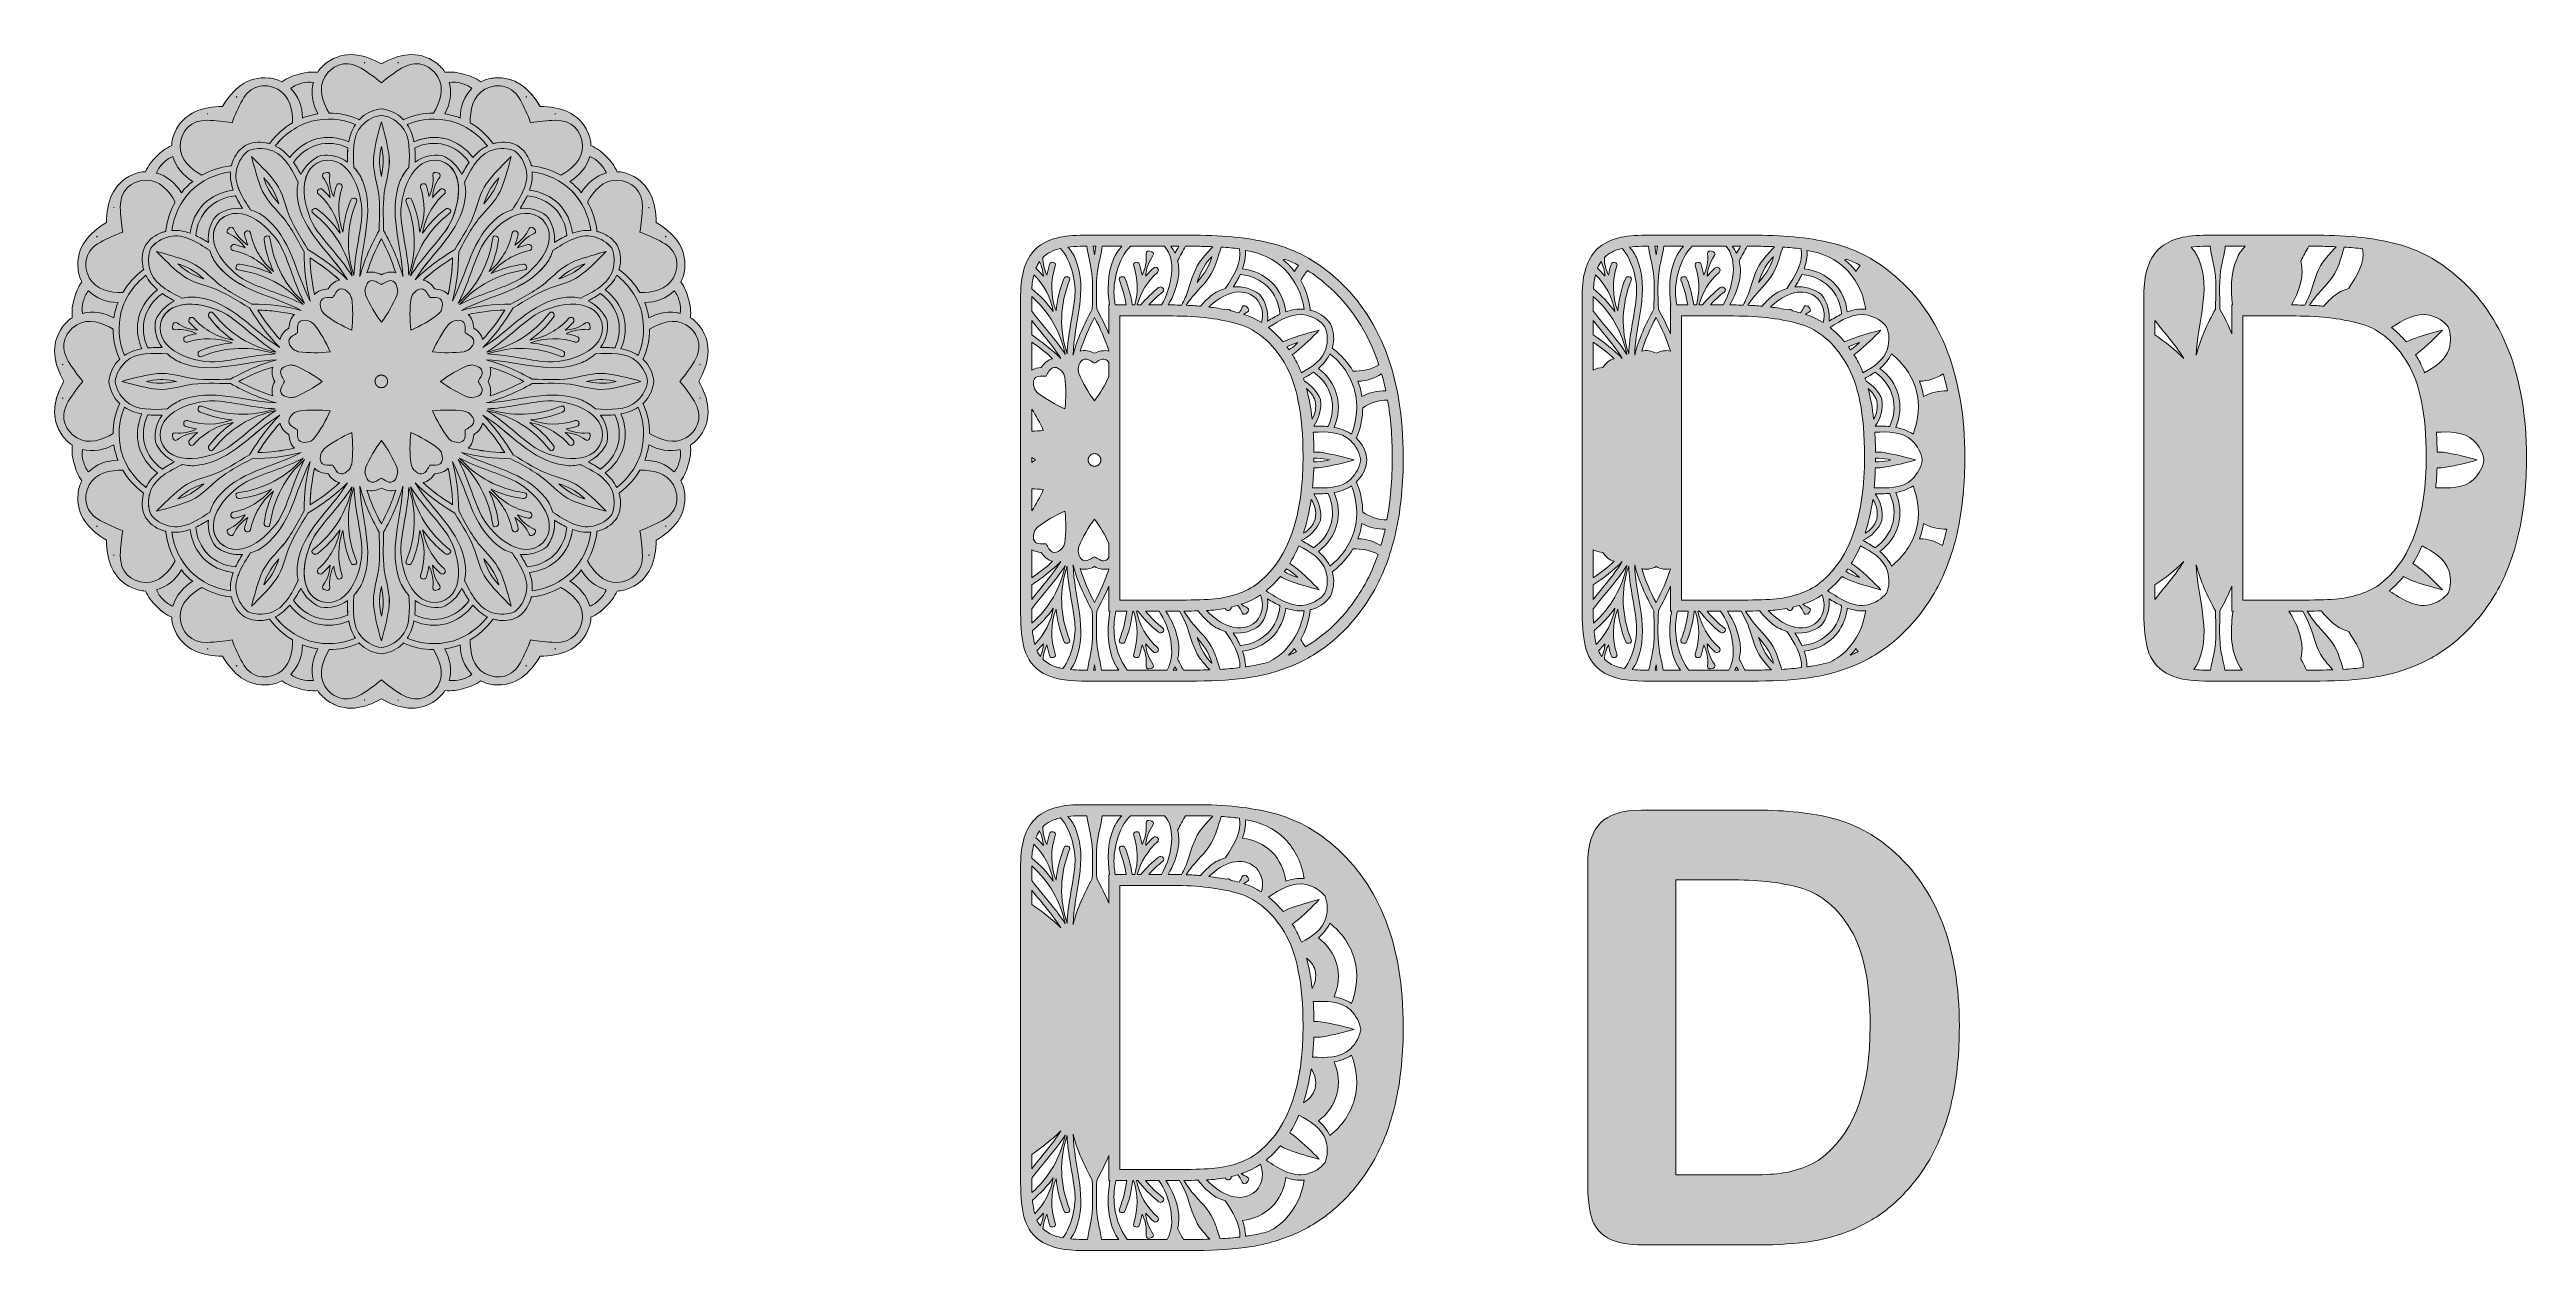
# Model space of a CAD drawing. Extents: x -272 to 627, y -388 to 48.
import ezdxf

# ---------------------------------------------------------------- set-up
doc = ezdxf.new("R2010")
doc.units = 0
doc.header["$MEASUREMENT"] = 0
doc.layers.add('Layer 1', color=7, linetype='Continuous', lineweight=0)

msp = doc.modelspace()

# ---------------------------------------------------------------- hatches: boundary and pattern name
at = {"layer": 'Layer 1', "true_color": 0x005978, "transparency": 33554687}
h = msp.add_hatch(color=146, dxfattribs=at)
h.dxf.hatch_style = 2
edge = h.paths.add_edge_path()
edge.add_spline(control_points=[(-36, -78.08), (-35.97, -78.18), (-35.94, -78.27), (-35.92, -78.36), (-35.95, -78.29), (-35.99, -78.21), (-36.03, -78.14), (-36.02, -78.12), (-36.01, -78.1), (-36, -78.08)], knot_values=[0, 0, 0, 0, 1, 1, 1, 2, 2, 2, 3, 3, 3, 3], degree=3, periodic=0)
edge = h.paths.add_edge_path()
edge.add_spline(control_points=[(-48.51, -19.48), (-48.51, -19.48), (-48.51, -19.42), (-48.51, -19.42), (-48.44, -19.49), (-48.37, -19.55), (-48.3, -19.62), (-48.37, -19.57), (-48.44, -19.53), (-48.51, -19.48)], knot_values=[0, 0, 0, 0, 1, 1, 1, 2, 2, 2, 3, 3, 3, 3], degree=3, periodic=0)
edge = h.paths.add_edge_path()
edge.add_spline(control_points=[(-48.51, -124.78), (-48.51, -124.78), (-48.51, -124.72), (-48.51, -124.72), (-48.44, -124.67), (-48.37, -124.63), (-48.3, -124.58), (-48.37, -124.65), (-48.44, -124.71), (-48.51, -124.78)], knot_values=[0, 0, 0, 0, 1, 1, 1, 2, 2, 2, 3, 3, 3, 3], degree=3, periodic=0)
edge = h.paths.add_edge_path()
edge.add_spline(control_points=[(-54.54, -9.03), (-54.55, -8.95), (-54.56, -8.86), (-54.56, -8.77), (-54.54, -8.87), (-54.51, -8.96), (-54.49, -9.06), (-54.51, -9.05), (-54.53, -9.03), (-54.54, -9.03)], knot_values=[0, 0, 0, 0, 1, 1, 1, 2, 2, 2, 3, 3, 3, 3], degree=3, periodic=0)
edge = h.paths.add_edge_path()
edge.add_spline(control_points=[(-54.56, -135.43), (-54.56, -135.34), (-54.55, -135.26), (-54.54, -135.17), (-54.53, -135.17), (-54.51, -135.16), (-54.49, -135.15), (-54.51, -135.24), (-54.54, -135.33), (-54.56, -135.43)], knot_values=[0, 0, 0, 0, 1, 1, 1, 2, 2, 2, 3, 3, 3, 3], degree=3, periodic=0)
edge = h.paths.add_edge_path()
edge.add_spline(control_points=[(-88.65, 25.08), (-88.66, 25.09), (-88.67, 25.11), (-88.68, 25.13), (-88.58, 25.11), (-88.49, 25.08), (-88.4, 25.06), (-88.48, 25.07), (-88.57, 25.07), (-88.65, 25.08)], knot_values=[0, 0, 0, 0, 1, 1, 1, 2, 2, 2, 3, 3, 3, 3], degree=3, periodic=0)
edge = h.paths.add_edge_path()
edge.add_spline(control_points=[(-88.68, -169.33), (-88.67, -169.31), (-88.66, -169.29), (-88.65, -169.28), (-88.57, -169.27), (-88.48, -169.27), (-88.4, -169.26), (-88.49, -169.28), (-88.58, -169.31), (-88.68, -169.33)], knot_values=[0, 0, 0, 0, 1, 1, 1, 2, 2, 2, 3, 3, 3, 3], degree=3, periodic=0)
edge = h.paths.add_edge_path()
edge.add_spline(control_points=[(-99.1, 31.11), (-99.15, 31.18), (-99.19, 31.25), (-99.24, 31.32), (-99.18, 31.25), (-99.11, 31.19), (-99.04, 31.11), (-99.04, 31.11), (-99.1, 31.11), (-99.1, 31.11)], knot_values=[0, 0, 0, 0, 1, 1, 1, 2, 2, 2, 3, 3, 3, 3], degree=3, periodic=0)
edge = h.paths.add_edge_path()
edge.add_spline(control_points=[(-99.24, -175.52), (-99.19, -175.45), (-99.15, -175.38), (-99.1, -175.31), (-99.1, -175.31), (-99.04, -175.31), (-99.04, -175.31), (-99.11, -175.39), (-99.18, -175.45), (-99.24, -175.52)], knot_values=[0, 0, 0, 0, 1, 1, 1, 2, 2, 2, 3, 3, 3, 3], degree=3, periodic=0)
edge = h.paths.add_edge_path()
edge.add_spline(control_points=[(-145.74, -187.83), (-145.72, -187.81), (-145.7, -187.81), (-145.69, -187.8), (-145.62, -187.83), (-145.54, -187.88), (-145.46, -187.91), (-145.55, -187.88), (-145.65, -187.85), (-145.74, -187.83)], knot_values=[0, 0, 0, 0, 1, 1, 1, 2, 2, 2, 3, 3, 3, 3], degree=3, periodic=0)
edge = h.paths.add_edge_path()
edge.add_spline(control_points=[(-157.98, -187.91), (-157.91, -187.88), (-157.83, -187.83), (-157.76, -187.8), (-157.74, -187.81), (-157.72, -187.81), (-157.71, -187.83), (-157.8, -187.85), (-157.89, -187.88), (-157.98, -187.91)], knot_values=[0, 0, 0, 0, 1, 1, 1, 2, 2, 2, 3, 3, 3, 3], degree=3, periodic=0)
edge = h.paths.add_edge_path()
edge.add_spline(control_points=[(-157.71, 43.63), (-157.72, 43.61), (-157.74, 43.61), (-157.76, 43.6), (-157.83, 43.63), (-157.91, 43.67), (-157.98, 43.71), (-157.89, 43.68), (-157.8, 43.65), (-157.71, 43.63)], knot_values=[0, 0, 0, 0, 1, 1, 1, 2, 2, 2, 3, 3, 3, 3], degree=3, periodic=0)
edge = h.paths.add_edge_path()
edge.add_spline(control_points=[(-145.46, 43.71), (-145.54, 43.67), (-145.62, 43.63), (-145.69, 43.6), (-145.7, 43.61), (-145.72, 43.61), (-145.74, 43.63), (-145.65, 43.65), (-145.55, 43.68), (-145.46, 43.71)], knot_values=[0, 0, 0, 0, 1, 1, 1, 2, 2, 2, 3, 3, 3, 3], degree=3, periodic=0)
edge = h.paths.add_edge_path()
edge.add_spline(control_points=[(-204.41, -175.31), (-204.41, -175.31), (-204.34, -175.31), (-204.34, -175.31), (-204.3, -175.38), (-204.25, -175.45), (-204.21, -175.52), (-204.27, -175.45), (-204.34, -175.39), (-204.41, -175.31)], knot_values=[0, 0, 0, 0, 1, 1, 1, 2, 2, 2, 3, 3, 3, 3], degree=3, periodic=0)
edge = h.paths.add_edge_path()
edge.add_spline(control_points=[(-215.05, -169.26), (-214.97, -169.27), (-214.88, -169.27), (-214.79, -169.28), (-214.79, -169.29), (-214.77, -169.31), (-214.77, -169.33), (-214.86, -169.31), (-214.96, -169.28), (-215.05, -169.26)], knot_values=[0, 0, 0, 0, 1, 1, 1, 2, 2, 2, 3, 3, 3, 3], degree=3, periodic=0)
edge = h.paths.add_edge_path()
edge.add_spline(control_points=[(-214.77, 25.13), (-214.77, 25.11), (-214.79, 25.09), (-214.79, 25.08), (-214.88, 25.07), (-214.97, 25.07), (-215.05, 25.06), (-214.96, 25.08), (-214.86, 25.11), (-214.77, 25.13)], knot_values=[0, 0, 0, 0, 1, 1, 1, 2, 2, 2, 3, 3, 3, 3], degree=3, periodic=0)
edge = h.paths.add_edge_path()
edge.add_spline(control_points=[(-204.21, 31.32), (-204.25, 31.25), (-204.3, 31.18), (-204.34, 31.11), (-204.34, 31.11), (-204.41, 31.11), (-204.41, 31.11), (-204.34, 31.19), (-204.27, 31.25), (-204.21, 31.32)], knot_values=[0, 0, 0, 0, 1, 1, 1, 2, 2, 2, 3, 3, 3, 3], degree=3, periodic=0)
edge = h.paths.add_edge_path()
edge.add_spline(control_points=[(-248.9, -9.03), (-248.92, -9.03), (-248.93, -9.05), (-248.95, -9.06), (-248.93, -8.96), (-248.91, -8.87), (-248.89, -8.77), (-248.89, -8.86), (-248.9, -8.95), (-248.9, -9.03)], knot_values=[0, 0, 0, 0, 1, 1, 1, 2, 2, 2, 3, 3, 3, 3], degree=3, periodic=0)
edge = h.paths.add_edge_path()
edge.add_spline(control_points=[(-248.95, -135.15), (-248.93, -135.16), (-248.92, -135.17), (-248.9, -135.17), (-248.9, -135.26), (-248.89, -135.34), (-248.89, -135.43), (-248.91, -135.33), (-248.93, -135.24), (-248.95, -135.15)], knot_values=[0, 0, 0, 0, 1, 1, 1, 2, 2, 2, 3, 3, 3, 3], degree=3, periodic=0)
edge = h.paths.add_edge_path()
edge.add_spline(control_points=[(-254.94, -19.48), (-255, -19.53), (-255.08, -19.57), (-255.15, -19.62), (-255.08, -19.55), (-255.01, -19.49), (-254.94, -19.42), (-254.94, -19.42), (-254.94, -19.48), (-254.94, -19.48)], knot_values=[0, 0, 0, 0, 1, 1, 1, 2, 2, 2, 3, 3, 3, 3], degree=3, periodic=0)
edge = h.paths.add_edge_path()
edge.add_spline(control_points=[(-254.94, -124.78), (-255.01, -124.71), (-255.08, -124.65), (-255.15, -124.58), (-255.08, -124.63), (-255, -124.67), (-254.94, -124.72), (-254.94, -124.72), (-254.94, -124.78), (-254.94, -124.78)], knot_values=[0, 0, 0, 0, 1, 1, 1, 2, 2, 2, 3, 3, 3, 3], degree=3, periodic=0)
edge = h.paths.add_edge_path()
edge.add_spline(control_points=[(-267.53, -78.36), (-267.5, -78.27), (-267.48, -78.18), (-267.45, -78.08), (-267.44, -78.1), (-267.43, -78.12), (-267.42, -78.14), (-267.46, -78.21), (-267.5, -78.29), (-267.53, -78.36)], knot_values=[0, 0, 0, 0, 1, 1, 1, 2, 2, 2, 3, 3, 3, 3], degree=3, periodic=0)
edge = h.paths.add_edge_path()
edge.add_spline(control_points=[(-267.45, -66.12), (-267.48, -66.02), (-267.5, -65.93), (-267.53, -65.84), (-267.5, -65.91), (-267.46, -65.99), (-267.42, -66.07), (-267.43, -66.08), (-267.44, -66.1), (-267.45, -66.12)], knot_values=[0, 0, 0, 0, 1, 1, 1, 2, 2, 2, 3, 3, 3, 3], degree=3, periodic=0)
edge = h.paths.add_edge_path()
edge.add_spline(control_points=[(-35.91, -65.84), (-35.94, -65.93), (-35.97, -66.02), (-36, -66.12), (-36.01, -66.1), (-36.02, -66.08), (-36.03, -66.07), (-35.99, -65.99), (-35.95, -65.91), (-35.91, -65.84)], knot_values=[0, 0, 0, 0, 1, 1, 1, 2, 2, 2, 3, 3, 3, 3], degree=3, periodic=0)
edge = h.paths.add_edge_path()
edge.add_spline(control_points=[(-35.93, -52.29), (-36.92, -50.91), (-38.12, -49.82), (-39.44, -48.99), (-39.21, -46.66), (-39.46, -44.36), (-40.18, -42.21), (-40.63, -39.99), (-41.56, -37.87), (-42.92, -35.97), (-42.2, -34.59), (-41.71, -33.05), (-41.54, -31.36), (-40.75, -23.26), (-45.67, -18.11), (-51.86, -14.44), (-51.93, -7.25), (-53.94, -0.41), (-61.35, 2.95), (-62.9, 3.66), (-64.49, 4), (-66.05, 4.05), (-67.02, 6.19), (-68.38, 8.05), (-70.07, 9.55), (-71.57, 11.24), (-73.43, 12.6), (-75.57, 13.57), (-75.63, 15.13), (-75.97, 16.72), (-76.67, 18.27), (-80.04, 25.68), (-86.88, 27.69), (-94.07, 27.77), (-97.47, 33.51), (-102.16, 38.17), (-109.29, 38.17), (-109.84, 38.17), (-110.41, 38.14), (-110.99, 38.08), (-112.68, 37.92), (-114.21, 37.42), (-115.59, 36.7), (-117.5, 38.07), (-119.62, 38.99), (-121.83, 39.45), (-123.98, 40.16), (-126.28, 40.42), (-128.62, 40.19), (-129.45, 41.5), (-130.53, 42.7), (-131.91, 43.69), (-138.53, 48.43), (-145.46, 46.74), (-151.72, 43.22), (-157.99, 46.74), (-164.92, 48.43), (-171.54, 43.69), (-172.91, 42.7), (-174, 41.5), (-174.83, 40.19), (-177.16, 40.42), (-179.47, 40.16), (-181.61, 39.45), (-183.83, 38.99), (-185.95, 38.07), (-187.86, 36.7), (-189.23, 37.42), (-190.77, 37.92), (-192.46, 38.08), (-200.56, 38.88), (-205.72, 33.95), (-209.38, 27.77), (-212.97, 27.73), (-216.48, 27.21), (-219.51, 25.77), (-222.54, 24.33), (-225.1, 21.98), (-226.78, 18.27), (-227.48, 16.72), (-227.82, 15.13), (-227.88, 13.57), (-230.01, 12.6), (-231.88, 11.24), (-233.38, 9.55), (-235.07, 8.05), (-236.42, 6.19), (-237.4, 4.05), (-238.96, 4), (-240.54, 3.66), (-242.09, 2.95), (-249.51, -0.41), (-251.51, -7.25), (-251.59, -14.44), (-257.78, -18.11), (-262.7, -23.26), (-261.91, -31.36), (-261.74, -33.05), (-261.25, -34.59), (-260.52, -35.97), (-261.89, -37.87), (-262.81, -39.99), (-263.27, -42.21), (-263.98, -44.36), (-264.24, -46.66), (-264.01, -48.99), (-265.33, -49.82), (-266.53, -50.91), (-267.51, -52.29), (-272.25, -58.91), (-270.57, -65.84), (-267.04, -72.1), (-269.03, -75.63), (-270.43, -79.37), (-270.43, -83.14), (-270.43, -86.07), (-269.59, -89.02), (-267.51, -91.91), (-266.53, -93.29), (-265.33, -94.38), (-264.01, -95.21), (-264.24, -97.54), (-263.98, -99.84), (-263.27, -101.99), (-262.81, -104.21), (-261.89, -106.33), (-260.52, -108.23), (-261.25, -109.61), (-261.74, -111.15), (-261.91, -112.84), (-262.7, -120.94), (-257.78, -126.09), (-251.59, -129.76), (-251.51, -136.95), (-249.51, -143.79), (-242.09, -147.15), (-240.54, -147.86), (-238.96, -148.2), (-237.4, -148.26), (-236.42, -150.39), (-235.07, -152.25), (-233.38, -153.75), (-231.88, -155.44), (-230.01, -156.8), (-227.88, -157.77), (-227.82, -159.33), (-227.48, -160.92), (-226.78, -162.47), (-223.41, -169.88), (-216.57, -171.89), (-209.38, -171.97), (-205.72, -178.15), (-200.56, -183.08), (-192.46, -182.28), (-190.77, -182.12), (-189.23, -181.63), (-187.86, -180.9), (-185.95, -182.27), (-183.83, -183.19), (-181.61, -183.65), (-179.47, -184.37), (-177.16, -184.62), (-174.83, -184.39), (-174, -185.71), (-172.91, -186.9), (-171.54, -187.89), (-164.92, -192.63), (-157.99, -190.94), (-151.72, -187.42), (-145.46, -190.94), (-138.53, -192.63), (-131.91, -187.89), (-130.53, -186.9), (-129.45, -185.71), (-128.62, -184.39), (-126.28, -184.62), (-123.98, -184.37), (-121.83, -183.65), (-119.62, -183.19), (-117.5, -182.27), (-115.59, -180.9), (-114.21, -181.63), (-112.68, -182.12), (-110.99, -182.28), (-102.88, -183.08), (-97.73, -178.15), (-94.07, -171.97), (-86.88, -171.89), (-80.04, -169.88), (-76.67, -162.47), (-75.97, -160.92), (-75.63, -159.33), (-75.57, -157.77), (-73.43, -156.8), (-71.57, -155.44), (-70.07, -153.75), (-68.38, -152.25), (-67.02, -150.39), (-66.05, -148.26), (-64.49, -148.2), (-62.9, -147.86), (-61.35, -147.15), (-53.94, -143.79), (-51.93, -136.95), (-51.86, -129.76), (-45.67, -126.09), (-40.75, -120.94), (-41.54, -112.84), (-41.71, -111.15), (-42.2, -109.61), (-42.92, -108.23), (-41.56, -106.33), (-40.63, -104.21), (-40.18, -101.99), (-39.46, -99.84), (-39.21, -97.54), (-39.44, -95.21), (-38.12, -94.38), (-36.92, -93.29), (-35.93, -91.91), (-31.19, -85.29), (-32.88, -78.37), (-36.4, -72.1), (-32.88, -65.84), (-31.19, -58.91), (-35.93, -52.29)], knot_values=[0, 0, 0, 0, 1, 1, 1, 2, 2, 2, 3, 3, 3, 4, 4, 4, 5, 5, 5, 6, 6, 6, 7, 7, 7, 8, 8, 8, 9, 9, 9, 10, 10, 10, 11, 11, 11, 12, 12, 12, 13, 13, 13, 14, 14, 14, 15, 15, 15, 16, 16, 16, 17, 17, 17, 18, 18, 18, 19, 19, 19, 20, 20, 20, 21, 21, 21, 22, 22, 22, 23, 23, 23, 24, 24, 24, 25, 25, 25, 26, 26, 26, 27, 27, 27, 28, 28, 28, 29, 29, 29, 30, 30, 30, 31, 31, 31, 32, 32, 32, 33, 33, 33, 34, 34, 34, 35, 35, 35, 36, 36, 36, 37, 37, 37, 38, 38, 38, 39, 39, 39, 40, 40, 40, 41, 41, 41, 42, 42, 42, 43, 43, 43, 44, 44, 44, 45, 45, 45, 46, 46, 46, 47, 47, 47, 48, 48, 48, 49, 49, 49, 50, 50, 50, 51, 51, 51, 52, 52, 52, 53, 53, 53, 54, 54, 54, 55, 55, 55, 56, 56, 56, 57, 57, 57, 58, 58, 58, 59, 59, 59, 60, 60, 60, 61, 61, 61, 62, 62, 62, 63, 63, 63, 64, 64, 64, 65, 65, 65, 66, 66, 66, 67, 67, 67, 68, 68, 68, 69, 69, 69, 70, 70, 70, 71, 71, 71, 72, 72, 72, 73, 73, 73, 74, 74, 74, 75, 75, 75, 75], degree=3, periodic=0)
at = {"layer": 'Layer 1', "true_color": 0x04878f, "transparency": 33554687}
h = msp.add_hatch(color=136, dxfattribs=at)
h.dxf.hatch_style = 2
edge = h.paths.add_edge_path()
edge.add_spline(control_points=[(-36, -78.08), (-35.97, -78.18), (-35.94, -78.27), (-35.92, -78.36), (-35.95, -78.29), (-35.99, -78.21), (-36.03, -78.14), (-36.02, -78.12), (-36.01, -78.1), (-36, -78.08)], knot_values=[0, 0, 0, 0, 1, 1, 1, 2, 2, 2, 3, 3, 3, 3], degree=3, periodic=0)
edge = h.paths.add_edge_path()
edge.add_spline(control_points=[(-48.51, -19.48), (-48.51, -19.48), (-48.51, -19.42), (-48.51, -19.42), (-48.44, -19.49), (-48.37, -19.55), (-48.3, -19.62), (-48.37, -19.57), (-48.44, -19.53), (-48.51, -19.48)], knot_values=[0, 0, 0, 0, 1, 1, 1, 2, 2, 2, 3, 3, 3, 3], degree=3, periodic=0)
edge = h.paths.add_edge_path()
edge.add_spline(control_points=[(-48.51, -124.78), (-48.51, -124.78), (-48.51, -124.72), (-48.51, -124.72), (-48.44, -124.67), (-48.37, -124.63), (-48.3, -124.58), (-48.37, -124.65), (-48.44, -124.71), (-48.51, -124.78)], knot_values=[0, 0, 0, 0, 1, 1, 1, 2, 2, 2, 3, 3, 3, 3], degree=3, periodic=0)
edge = h.paths.add_edge_path()
edge.add_spline(control_points=[(-54.54, -9.03), (-54.55, -8.95), (-54.56, -8.86), (-54.56, -8.77), (-54.54, -8.87), (-54.51, -8.96), (-54.49, -9.06), (-54.51, -9.05), (-54.53, -9.03), (-54.54, -9.03)], knot_values=[0, 0, 0, 0, 1, 1, 1, 2, 2, 2, 3, 3, 3, 3], degree=3, periodic=0)
edge = h.paths.add_edge_path()
edge.add_spline(control_points=[(-54.56, -135.43), (-54.56, -135.34), (-54.55, -135.26), (-54.54, -135.17), (-54.53, -135.17), (-54.51, -135.16), (-54.49, -135.15), (-54.51, -135.24), (-54.54, -135.33), (-54.56, -135.43)], knot_values=[0, 0, 0, 0, 1, 1, 1, 2, 2, 2, 3, 3, 3, 3], degree=3, periodic=0)
edge = h.paths.add_edge_path()
edge.add_spline(control_points=[(-58.77, -79.16), (-62.64, -82.86), (-68.95, -82.36), (-73.85, -82.1), (-73.9, -82.1), (-73.94, -82.12), (-73.99, -82.12), (-75.35, -80.82), (-76.96, -79.73), (-78.8, -78.99), (-90.28, -74.31), (-101.92, -79.6), (-113.66, -79.89), (-107.91, -78.46), (-102.27, -75.84), (-96.94, -72.91), (-91.65, -72.84), (-86.4, -72.43), (-81.18, -73.52), (-76.94, -74.4), (-73.21, -75.5), (-68.83, -74.77), (-64.99, -74.13), (-61.2, -73.17), (-57.43, -72.1), (-61.2, -71.04), (-64.99, -70.07), (-68.83, -69.43), (-73.21, -68.7), (-76.94, -69.8), (-81.18, -70.69), (-86.4, -71.77), (-91.65, -71.36), (-96.94, -71.29), (-102.27, -68.36), (-107.91, -65.74), (-113.66, -64.31), (-101.92, -64.6), (-90.28, -69.89), (-78.8, -65.21), (-76.96, -64.47), (-75.35, -63.38), (-73.99, -62.08), (-73.94, -62.08), (-73.9, -62.1), (-73.85, -62.1), (-68.95, -61.84), (-62.64, -61.34), (-58.77, -65.04), (-56.63, -67.08), (-55.38, -69.53), (-55.04, -72.1), (-55.38, -74.67), (-56.63, -77.12), (-58.77, -79.16)], knot_values=[0, 0, 0, 0, 1, 1, 1, 2, 2, 2, 3, 3, 3, 4, 4, 4, 5, 5, 5, 6, 6, 6, 7, 7, 7, 8, 8, 8, 9, 9, 9, 10, 10, 10, 11, 11, 11, 12, 12, 12, 13, 13, 13, 14, 14, 14, 15, 15, 15, 16, 16, 16, 17, 17, 17, 18, 18, 18, 18], degree=3, periodic=0)
edge = h.paths.add_edge_path()
edge.add_spline(control_points=[(-67.99, -120.44), (-69.57, -122.5), (-71.88, -123.99), (-74.75, -124.69), (-79.95, -125.96), (-85.17, -122.38), (-89.28, -119.7), (-89.33, -119.67), (-89.38, -119.65), (-89.42, -119.62), (-89.95, -117.82), (-90.8, -116.09), (-92.01, -114.53), (-99.6, -104.76), (-112.29, -103.49), (-122.59, -97.9), (-116.91, -99.52), (-110.74, -100.07), (-104.68, -100.19), (-100.07, -102.78), (-95.31, -105.05), (-91.34, -108.6), (-88.11, -111.48), (-85.43, -114.3), (-81.28, -115.86), (-77.62, -117.22), (-73.86, -118.28), (-70.07, -119.25), (-72.8, -116.44), (-75.59, -113.71), (-78.61, -111.24), (-82.03, -108.42), (-85.81, -107.5), (-89.92, -106.15), (-94.98, -104.47), (-99.33, -101.5), (-103.88, -98.79), (-107.02, -93.58), (-110.6, -88.5), (-114.87, -84.38), (-104.85, -90.5), (-97.41, -100.91), (-85.12, -102.6), (-83.16, -102.87), (-81.22, -102.74), (-79.4, -102.29), (-79.35, -102.32), (-79.33, -102.35), (-79.28, -102.38), (-74.91, -104.6), (-69.19, -107.32), (-67.69, -112.47), (-66.86, -115.3), (-67, -118.05), (-67.99, -120.44)], knot_values=[0, 0, 0, 0, 1, 1, 1, 2, 2, 2, 3, 3, 3, 4, 4, 4, 5, 5, 5, 6, 6, 6, 7, 7, 7, 8, 8, 8, 9, 9, 9, 10, 10, 10, 11, 11, 11, 12, 12, 12, 13, 13, 13, 14, 14, 14, 15, 15, 15, 16, 16, 16, 17, 17, 17, 18, 18, 18, 18], degree=3, periodic=0)
edge = h.paths.add_edge_path()
edge.add_spline(control_points=[(-88.68, -169.33), (-88.67, -169.31), (-88.66, -169.29), (-88.65, -169.28), (-88.57, -169.27), (-88.48, -169.27), (-88.4, -169.26), (-88.49, -169.28), (-88.58, -169.31), (-88.68, -169.33)], knot_values=[0, 0, 0, 0, 1, 1, 1, 2, 2, 2, 3, 3, 3, 3], degree=3, periodic=0)
edge = h.paths.add_edge_path()
edge.add_spline(control_points=[(-99.13, -149.07), (-99.83, -151.95), (-101.33, -154.25), (-103.38, -155.83), (-105.78, -156.82), (-108.52, -156.96), (-111.36, -156.13), (-116.5, -154.63), (-119.22, -148.92), (-121.45, -144.54), (-121.47, -144.49), (-121.51, -144.47), (-121.54, -144.43), (-121.08, -142.6), (-120.96, -140.66), (-121.22, -138.71), (-122.92, -126.42), (-133.32, -118.98), (-139.44, -108.95), (-135.33, -113.22), (-130.24, -116.8), (-125.04, -119.95), (-122.33, -124.5), (-119.35, -128.84), (-117.67, -133.91), (-116.32, -138.02), (-115.41, -141.79), (-112.59, -145.22), (-110.11, -148.23), (-107.38, -151.03), (-104.58, -153.76), (-105.54, -149.96), (-106.6, -146.2), (-107.97, -142.55), (-109.52, -138.39), (-112.34, -135.71), (-115.22, -132.49), (-118.78, -128.51), (-121.05, -123.75), (-123.63, -119.14), (-123.76, -113.08), (-124.3, -106.92), (-125.93, -101.24), (-120.34, -111.54), (-119.07, -124.22), (-109.29, -131.82), (-107.74, -133.02), (-106, -133.88), (-104.2, -134.4), (-104.18, -134.45), (-104.16, -134.49), (-104.13, -134.54), (-101.45, -138.65), (-97.86, -143.87), (-99.13, -149.07)], knot_values=[0, 0, 0, 0, 1, 1, 1, 2, 2, 2, 3, 3, 3, 4, 4, 4, 5, 5, 5, 6, 6, 6, 7, 7, 7, 8, 8, 8, 9, 9, 9, 10, 10, 10, 11, 11, 11, 12, 12, 12, 13, 13, 13, 14, 14, 14, 15, 15, 15, 16, 16, 16, 17, 17, 17, 18, 18, 18, 18], degree=3, periodic=0)
edge = h.paths.add_edge_path()
edge.add_spline(control_points=[(-99.24, -175.52), (-99.19, -175.45), (-99.15, -175.38), (-99.1, -175.31), (-99.1, -175.31), (-99.04, -175.31), (-99.04, -175.31), (-99.11, -175.39), (-99.18, -175.45), (-99.24, -175.52)], knot_values=[0, 0, 0, 0, 1, 1, 1, 2, 2, 2, 3, 3, 3, 3], degree=3, periodic=0)
edge = h.paths.add_edge_path()
edge.add_spline(control_points=[(-121.22, -5.49), (-120.96, -3.54), (-121.08, -1.6), (-121.54, 0.23), (-121.51, 0.27), (-121.47, 0.29), (-121.45, 0.34), (-119.22, 4.72), (-116.5, 10.43), (-111.36, 11.93), (-108.52, 12.76), (-105.78, 12.62), (-103.38, 11.63), (-101.33, 10.05), (-99.83, 7.74), (-99.13, 4.87), (-97.86, -0.33), (-101.45, -5.55), (-104.13, -9.66), (-104.16, -9.71), (-104.18, -9.75), (-104.2, -9.8), (-106, -10.32), (-107.74, -11.18), (-109.29, -12.39), (-119.07, -19.98), (-120.34, -32.66), (-125.93, -42.96), (-124.3, -37.28), (-123.76, -31.12), (-123.63, -25.06), (-121.05, -20.45), (-118.78, -15.69), (-115.22, -11.71), (-112.34, -8.49), (-109.52, -5.81), (-107.97, -1.65), (-106.6, 2), (-105.54, 5.76), (-104.58, 9.56), (-107.38, 6.83), (-110.11, 4.03), (-112.59, 1.02), (-115.41, -2.41), (-116.32, -6.18), (-117.67, -10.29), (-119.35, -15.36), (-122.33, -19.71), (-125.04, -24.25), (-130.24, -27.4), (-135.33, -30.98), (-139.44, -35.25), (-133.32, -25.22), (-122.92, -17.78), (-121.22, -5.49)], knot_values=[0, 0, 0, 0, 1, 1, 1, 2, 2, 2, 3, 3, 3, 4, 4, 4, 5, 5, 5, 6, 6, 6, 7, 7, 7, 8, 8, 8, 9, 9, 9, 10, 10, 10, 11, 11, 11, 12, 12, 12, 13, 13, 13, 14, 14, 14, 15, 15, 15, 16, 16, 16, 17, 17, 17, 18, 18, 18, 18], degree=3, periodic=0)
edge = h.paths.add_edge_path()
edge.add_spline(control_points=[(-99.04, 31.11), (-99.04, 31.11), (-99.1, 31.11), (-99.1, 31.11), (-99.15, 31.18), (-99.19, 31.25), (-99.24, 31.32), (-99.18, 31.25), (-99.11, 31.19), (-99.04, 31.11)], knot_values=[0, 0, 0, 0, 1, 1, 1, 2, 2, 2, 3, 3, 3, 3], degree=3, periodic=0)
edge = h.paths.add_edge_path()
edge.add_spline(control_points=[(-92.01, -29.67), (-90.8, -28.12), (-89.95, -26.38), (-89.42, -24.58), (-89.38, -24.56), (-89.33, -24.53), (-89.28, -24.5), (-85.17, -21.83), (-79.95, -18.24), (-74.75, -19.51), (-71.88, -20.21), (-69.57, -21.71), (-67.99, -23.76), (-67, -26.15), (-66.86, -28.9), (-67.69, -31.73), (-69.19, -36.88), (-74.91, -39.6), (-79.28, -41.83), (-79.33, -41.85), (-79.35, -41.88), (-79.4, -41.91), (-81.22, -41.46), (-83.16, -41.33), (-85.12, -41.6), (-97.41, -43.29), (-104.85, -53.7), (-114.87, -59.82), (-110.6, -55.7), (-107.02, -50.62), (-103.88, -45.41), (-99.33, -42.7), (-94.98, -39.73), (-89.92, -38.05), (-85.81, -36.7), (-82.03, -35.79), (-78.61, -32.97), (-75.59, -30.49), (-72.8, -27.76), (-70.07, -24.95), (-73.86, -25.92), (-77.62, -26.98), (-81.28, -28.35), (-85.43, -29.9), (-88.11, -32.72), (-91.34, -35.6), (-95.31, -39.15), (-100.07, -41.42), (-104.68, -44.01), (-110.74, -44.13), (-116.91, -44.68), (-122.59, -46.31), (-112.29, -40.71), (-99.6, -39.44), (-92.01, -29.67)], knot_values=[0, 0, 0, 0, 1, 1, 1, 2, 2, 2, 3, 3, 3, 4, 4, 4, 5, 5, 5, 6, 6, 6, 7, 7, 7, 8, 8, 8, 9, 9, 9, 10, 10, 10, 11, 11, 11, 12, 12, 12, 13, 13, 13, 14, 14, 14, 15, 15, 15, 16, 16, 16, 17, 17, 17, 18, 18, 18, 18], degree=3, periodic=0)
edge = h.paths.add_edge_path()
edge.add_spline(control_points=[(-88.4, 25.06), (-88.48, 25.07), (-88.57, 25.07), (-88.65, 25.08), (-88.66, 25.09), (-88.67, 25.11), (-88.68, 25.13), (-88.58, 25.11), (-88.49, 25.08), (-88.4, 25.06)], knot_values=[0, 0, 0, 0, 1, 1, 1, 2, 2, 2, 3, 3, 3, 3], degree=3, periodic=0)
edge = h.paths.add_edge_path()
edge.add_spline(control_points=[(-141.73, 5.77), (-141.73, 5.72), (-141.7, 5.68), (-141.7, 5.63), (-143, 4.27), (-144.09, 2.66), (-144.83, 0.83), (-149.51, -10.66), (-144.22, -22.3), (-143.93, -34.04), (-145.36, -28.29), (-147.98, -22.64), (-150.91, -17.32), (-150.99, -12.03), (-151.39, -6.77), (-150.31, -1.55), (-149.43, 2.69), (-148.32, 6.41), (-149.06, 10.79), (-149.7, 14.64), (-150.66, 18.42), (-151.72, 22.19), (-152.79, 18.42), (-153.75, 14.64), (-154.39, 10.79), (-155.12, 6.41), (-154.02, 2.69), (-153.14, -1.55), (-152.05, -6.77), (-152.46, -12.03), (-152.53, -17.32), (-155.47, -22.64), (-158.08, -28.29), (-159.51, -34.04), (-159.23, -22.3), (-153.93, -10.66), (-158.61, 0.83), (-159.36, 2.66), (-160.44, 4.27), (-161.75, 5.63), (-161.74, 5.68), (-161.72, 5.72), (-161.72, 5.77), (-161.99, 10.67), (-162.48, 16.99), (-158.78, 20.85), (-156.74, 22.99), (-154.29, 24.24), (-151.72, 24.58), (-149.15, 24.24), (-146.71, 22.99), (-144.66, 20.85), (-140.96, 16.99), (-141.46, 10.67), (-141.73, 5.77)], knot_values=[0, 0, 0, 0, 1, 1, 1, 2, 2, 2, 3, 3, 3, 4, 4, 4, 5, 5, 5, 6, 6, 6, 7, 7, 7, 8, 8, 8, 9, 9, 9, 10, 10, 10, 11, 11, 11, 12, 12, 12, 13, 13, 13, 14, 14, 14, 15, 15, 15, 16, 16, 16, 17, 17, 17, 18, 18, 18, 18], degree=3, periodic=0)
edge = h.paths.add_edge_path()
edge.add_spline(control_points=[(-144.66, -165.06), (-146.71, -167.2), (-149.15, -168.44), (-151.72, -168.78), (-154.29, -168.44), (-156.74, -167.2), (-158.78, -165.06), (-162.48, -161.19), (-161.99, -154.87), (-161.72, -149.97), (-161.72, -149.92), (-161.74, -149.88), (-161.75, -149.83), (-160.44, -148.47), (-159.36, -146.86), (-158.61, -145.03), (-153.93, -133.54), (-159.23, -121.9), (-159.51, -110.16), (-158.08, -115.91), (-155.47, -121.56), (-152.53, -126.88), (-152.46, -132.17), (-152.05, -137.43), (-153.14, -142.65), (-154.02, -146.89), (-155.12, -150.61), (-154.39, -154.99), (-153.75, -158.84), (-152.79, -162.62), (-151.72, -166.39), (-150.66, -162.62), (-149.7, -158.84), (-149.06, -154.99), (-148.32, -150.61), (-149.43, -146.89), (-150.31, -142.65), (-151.39, -137.43), (-150.99, -132.17), (-150.91, -126.88), (-147.98, -121.56), (-145.36, -115.91), (-143.93, -110.16), (-144.22, -121.9), (-149.51, -133.54), (-144.83, -145.03), (-144.09, -146.86), (-143, -148.47), (-141.7, -149.83), (-141.7, -149.88), (-141.73, -149.92), (-141.73, -149.97), (-141.46, -154.87), (-140.96, -161.19), (-144.66, -165.06)], knot_values=[0, 0, 0, 0, 1, 1, 1, 2, 2, 2, 3, 3, 3, 4, 4, 4, 5, 5, 5, 6, 6, 6, 7, 7, 7, 8, 8, 8, 9, 9, 9, 10, 10, 10, 11, 11, 11, 12, 12, 12, 13, 13, 13, 14, 14, 14, 15, 15, 15, 16, 16, 16, 17, 17, 17, 18, 18, 18, 18], degree=3, periodic=0)
edge = h.paths.add_edge_path()
edge.add_spline(control_points=[(-145.74, -187.83), (-145.72, -187.81), (-145.7, -187.81), (-145.69, -187.8), (-145.62, -187.83), (-145.54, -187.88), (-145.46, -187.91), (-145.55, -187.88), (-145.65, -187.85), (-145.74, -187.83)], knot_values=[0, 0, 0, 0, 1, 1, 1, 2, 2, 2, 3, 3, 3, 3], degree=3, periodic=0)
edge = h.paths.add_edge_path()
edge.add_spline(control_points=[(-157.98, -187.91), (-157.91, -187.88), (-157.83, -187.83), (-157.76, -187.8), (-157.74, -187.81), (-157.72, -187.81), (-157.71, -187.83), (-157.8, -187.85), (-157.89, -187.88), (-157.98, -187.91)], knot_values=[0, 0, 0, 0, 1, 1, 1, 2, 2, 2, 3, 3, 3, 3], degree=3, periodic=0)
edge = h.paths.add_edge_path()
edge.add_spline(control_points=[(-157.71, 43.63), (-157.72, 43.61), (-157.74, 43.61), (-157.76, 43.6), (-157.83, 43.63), (-157.91, 43.67), (-157.98, 43.71), (-157.89, 43.68), (-157.8, 43.65), (-157.71, 43.63)], knot_values=[0, 0, 0, 0, 1, 1, 1, 2, 2, 2, 3, 3, 3, 3], degree=3, periodic=0)
edge = h.paths.add_edge_path()
edge.add_spline(control_points=[(-145.46, 43.71), (-145.54, 43.67), (-145.62, 43.63), (-145.69, 43.6), (-145.7, 43.61), (-145.72, 43.61), (-145.74, 43.63), (-145.65, 43.65), (-145.55, 43.68), (-145.46, 43.71)], knot_values=[0, 0, 0, 0, 1, 1, 1, 2, 2, 2, 3, 3, 3, 3], degree=3, periodic=0)
edge = h.paths.add_edge_path()
edge.add_spline(control_points=[(-178.41, -24.25), (-181.12, -19.71), (-184.1, -15.36), (-185.77, -10.29), (-187.12, -6.18), (-188.04, -2.41), (-190.86, 1.02), (-193.34, 4.03), (-196.06, 6.83), (-198.87, 9.56), (-197.91, 5.76), (-196.85, 2), (-195.48, -1.65), (-193.92, -5.81), (-191.1, -8.49), (-188.23, -11.71), (-184.67, -15.69), (-182.4, -20.45), (-179.82, -25.06), (-179.69, -31.12), (-179.14, -37.28), (-177.52, -42.96), (-183.11, -32.66), (-184.38, -19.98), (-194.16, -12.39), (-195.71, -11.18), (-197.45, -10.32), (-199.25, -9.8), (-199.27, -9.75), (-199.29, -9.71), (-199.32, -9.66), (-202, -5.55), (-205.59, -0.33), (-204.32, 4.87), (-203.61, 7.74), (-202.12, 10.05), (-200.06, 11.63), (-197.67, 12.62), (-194.92, 12.76), (-192.09, 11.93), (-186.95, 10.43), (-184.22, 4.72), (-182, 0.34), (-181.98, 0.29), (-181.94, 0.27), (-181.91, 0.23), (-182.36, -1.6), (-182.49, -3.54), (-182.22, -5.49), (-180.53, -17.78), (-170.13, -25.22), (-164, -35.25), (-168.12, -30.98), (-173.21, -27.4), (-178.41, -24.25)], knot_values=[0, 0, 0, 0, 1, 1, 1, 2, 2, 2, 3, 3, 3, 4, 4, 4, 5, 5, 5, 6, 6, 6, 7, 7, 7, 8, 8, 8, 9, 9, 9, 10, 10, 10, 11, 11, 11, 12, 12, 12, 13, 13, 13, 14, 14, 14, 15, 15, 15, 16, 16, 16, 17, 17, 17, 18, 18, 18, 18], degree=3, periodic=0)
edge = h.paths.add_edge_path()
edge.add_spline(control_points=[(-182.22, -138.71), (-182.49, -140.66), (-182.36, -142.6), (-181.91, -144.43), (-181.94, -144.47), (-181.98, -144.49), (-182, -144.54), (-184.22, -148.92), (-186.95, -154.63), (-192.09, -156.13), (-194.92, -156.96), (-197.67, -156.82), (-200.06, -155.83), (-202.12, -154.25), (-203.61, -151.95), (-204.32, -149.07), (-205.59, -143.87), (-202, -138.65), (-199.32, -134.54), (-199.29, -134.49), (-199.27, -134.45), (-199.25, -134.4), (-197.45, -133.88), (-195.71, -133.02), (-194.16, -131.82), (-184.38, -124.22), (-183.11, -111.54), (-177.52, -101.24), (-179.14, -106.92), (-179.69, -113.08), (-179.82, -119.14), (-182.4, -123.75), (-184.67, -128.51), (-188.23, -132.49), (-191.1, -135.71), (-193.92, -138.39), (-195.48, -142.55), (-196.85, -146.2), (-197.91, -149.96), (-198.87, -153.76), (-196.06, -151.03), (-193.34, -148.23), (-190.86, -145.22), (-188.04, -141.79), (-187.12, -138.02), (-185.77, -133.91), (-184.1, -128.84), (-181.12, -124.5), (-178.41, -119.95), (-173.21, -116.8), (-168.12, -113.22), (-164, -108.95), (-170.13, -118.98), (-180.53, -126.42), (-182.22, -138.71)], knot_values=[0, 0, 0, 0, 1, 1, 1, 2, 2, 2, 3, 3, 3, 4, 4, 4, 5, 5, 5, 6, 6, 6, 7, 7, 7, 8, 8, 8, 9, 9, 9, 10, 10, 10, 11, 11, 11, 12, 12, 12, 13, 13, 13, 14, 14, 14, 15, 15, 15, 16, 16, 16, 17, 17, 17, 18, 18, 18, 18], degree=3, periodic=0)
edge = h.paths.add_edge_path()
edge.add_spline(control_points=[(-204.41, -175.31), (-204.41, -175.31), (-204.34, -175.31), (-204.34, -175.31), (-204.3, -175.38), (-204.25, -175.45), (-204.21, -175.52), (-204.27, -175.45), (-204.34, -175.39), (-204.41, -175.31)], knot_values=[0, 0, 0, 0, 1, 1, 1, 2, 2, 2, 3, 3, 3, 3], degree=3, periodic=0)
edge = h.paths.add_edge_path()
edge.add_spline(control_points=[(-211.44, -114.53), (-212.64, -116.09), (-213.5, -117.82), (-214.02, -119.62), (-214.07, -119.65), (-214.12, -119.67), (-214.16, -119.7), (-218.28, -122.38), (-223.49, -125.96), (-228.7, -124.69), (-231.57, -123.99), (-233.88, -122.5), (-235.45, -120.44), (-236.01, -119.1), (-236.3, -117.65), (-236.3, -116.13), (-236.3, -114.94), (-236.12, -113.71), (-235.76, -112.47), (-234.25, -107.32), (-228.54, -104.6), (-224.17, -102.38), (-224.11, -102.35), (-224.09, -102.32), (-224.05, -102.29), (-222.22, -102.74), (-220.28, -102.87), (-218.33, -102.6), (-206.04, -100.91), (-198.6, -90.5), (-188.58, -84.38), (-192.85, -88.5), (-196.42, -93.58), (-199.57, -98.79), (-204.12, -101.5), (-208.46, -104.47), (-213.53, -106.15), (-217.64, -107.5), (-221.41, -108.42), (-224.84, -111.24), (-227.85, -113.71), (-230.65, -116.44), (-233.38, -119.25), (-229.58, -118.28), (-225.83, -117.22), (-222.17, -115.86), (-218.02, -114.3), (-215.34, -111.48), (-212.11, -108.6), (-208.13, -105.05), (-203.38, -102.78), (-198.76, -100.19), (-192.71, -100.07), (-186.54, -99.52), (-180.86, -97.9), (-191.16, -103.49), (-203.85, -104.76), (-211.44, -114.53)], knot_values=[0, 0, 0, 0, 1, 1, 1, 2, 2, 2, 3, 3, 3, 4, 4, 4, 5, 5, 5, 6, 6, 6, 7, 7, 7, 8, 8, 8, 9, 9, 9, 10, 10, 10, 11, 11, 11, 12, 12, 12, 13, 13, 13, 14, 14, 14, 15, 15, 15, 16, 16, 16, 17, 17, 17, 18, 18, 18, 19, 19, 19, 19], degree=3, periodic=0)
edge = h.paths.add_edge_path()
edge.add_spline(control_points=[(-215.05, -169.26), (-214.97, -169.27), (-214.88, -169.27), (-214.79, -169.28), (-214.79, -169.29), (-214.77, -169.31), (-214.77, -169.33), (-214.86, -169.31), (-214.96, -169.28), (-215.05, -169.26)], knot_values=[0, 0, 0, 0, 1, 1, 1, 2, 2, 2, 3, 3, 3, 3], degree=3, periodic=0)
edge = h.paths.add_edge_path()
edge.add_spline(control_points=[(-244.68, -79.16), (-246.82, -77.12), (-248.07, -74.67), (-248.41, -72.1), (-248.07, -69.53), (-246.82, -67.08), (-244.68, -65.04), (-240.81, -61.34), (-234.5, -61.84), (-229.6, -62.1), (-229.54, -62.1), (-229.51, -62.08), (-229.45, -62.08), (-228.1, -63.38), (-226.48, -64.47), (-224.65, -65.21), (-213.17, -69.89), (-201.52, -64.6), (-189.78, -64.31), (-195.54, -65.74), (-201.18, -68.36), (-206.5, -71.29), (-211.79, -71.36), (-217.05, -71.77), (-222.27, -70.69), (-226.51, -69.8), (-230.23, -68.7), (-234.61, -69.43), (-238.46, -70.07), (-242.25, -71.04), (-246.01, -72.1), (-242.25, -73.17), (-238.46, -74.13), (-234.61, -74.77), (-230.23, -75.5), (-226.51, -74.4), (-222.27, -73.52), (-217.05, -72.43), (-211.79, -72.84), (-206.5, -72.91), (-201.18, -75.84), (-195.54, -78.46), (-189.78, -79.89), (-201.52, -79.6), (-213.17, -74.31), (-224.65, -78.99), (-226.48, -79.73), (-228.1, -80.82), (-229.45, -82.12), (-229.51, -82.12), (-229.54, -82.1), (-229.6, -82.1), (-234.5, -82.36), (-240.81, -82.86), (-244.68, -79.16)], knot_values=[0, 0, 0, 0, 1, 1, 1, 2, 2, 2, 3, 3, 3, 4, 4, 4, 5, 5, 5, 6, 6, 6, 7, 7, 7, 8, 8, 8, 9, 9, 9, 10, 10, 10, 11, 11, 11, 12, 12, 12, 13, 13, 13, 14, 14, 14, 15, 15, 15, 16, 16, 16, 17, 17, 17, 18, 18, 18, 18], degree=3, periodic=0)
edge = h.paths.add_edge_path()
edge.add_spline(control_points=[(-248.9, -9.03), (-248.92, -9.03), (-248.93, -9.05), (-248.95, -9.06), (-248.93, -8.96), (-248.91, -8.87), (-248.89, -8.77), (-248.89, -8.86), (-248.9, -8.95), (-248.9, -9.03)], knot_values=[0, 0, 0, 0, 1, 1, 1, 2, 2, 2, 3, 3, 3, 3], degree=3, periodic=0)
edge = h.paths.add_edge_path()
edge.add_spline(control_points=[(-248.95, -135.15), (-248.93, -135.16), (-248.92, -135.17), (-248.9, -135.17), (-248.9, -135.26), (-248.89, -135.34), (-248.89, -135.43), (-248.91, -135.33), (-248.93, -135.24), (-248.95, -135.15)], knot_values=[0, 0, 0, 0, 1, 1, 1, 2, 2, 2, 3, 3, 3, 3], degree=3, periodic=0)
edge = h.paths.add_edge_path()
edge.add_spline(control_points=[(-235.45, -23.76), (-233.88, -21.71), (-231.57, -20.21), (-228.7, -19.51), (-223.49, -18.24), (-218.28, -21.83), (-214.16, -24.5), (-214.12, -24.53), (-214.07, -24.56), (-214.02, -24.58), (-213.5, -26.38), (-212.64, -28.12), (-211.44, -29.67), (-203.85, -39.44), (-191.16, -40.71), (-180.86, -46.31), (-186.54, -44.68), (-192.71, -44.13), (-198.76, -44.01), (-203.38, -41.42), (-208.13, -39.15), (-212.11, -35.6), (-215.34, -32.72), (-218.02, -29.9), (-222.17, -28.35), (-225.83, -26.98), (-229.58, -25.92), (-233.38, -24.95), (-230.65, -27.76), (-227.85, -30.49), (-224.84, -32.97), (-221.41, -35.79), (-217.64, -36.7), (-213.53, -38.05), (-208.46, -39.73), (-204.12, -42.7), (-199.57, -45.41), (-196.42, -50.62), (-192.85, -55.7), (-188.58, -59.82), (-198.6, -53.7), (-206.04, -43.29), (-218.33, -41.6), (-220.28, -41.33), (-222.22, -41.46), (-224.05, -41.91), (-224.09, -41.88), (-224.11, -41.85), (-224.17, -41.83), (-228.54, -39.6), (-234.25, -36.88), (-235.76, -31.73), (-236.59, -28.9), (-236.44, -26.15), (-235.45, -23.76)], knot_values=[0, 0, 0, 0, 1, 1, 1, 2, 2, 2, 3, 3, 3, 4, 4, 4, 5, 5, 5, 6, 6, 6, 7, 7, 7, 8, 8, 8, 9, 9, 9, 10, 10, 10, 11, 11, 11, 12, 12, 12, 13, 13, 13, 14, 14, 14, 15, 15, 15, 16, 16, 16, 17, 17, 17, 18, 18, 18, 18], degree=3, periodic=0)
edge = h.paths.add_edge_path()
edge.add_spline(control_points=[(-214.77, 25.13), (-214.77, 25.11), (-214.79, 25.09), (-214.79, 25.08), (-214.88, 25.07), (-214.97, 25.07), (-215.05, 25.06), (-214.96, 25.08), (-214.86, 25.11), (-214.77, 25.13)], knot_values=[0, 0, 0, 0, 1, 1, 1, 2, 2, 2, 3, 3, 3, 3], degree=3, periodic=0)
edge = h.paths.add_edge_path()
edge.add_spline(control_points=[(-204.21, 31.32), (-204.25, 31.25), (-204.3, 31.18), (-204.34, 31.11), (-204.34, 31.11), (-204.41, 31.11), (-204.41, 31.11), (-204.34, 31.19), (-204.27, 31.25), (-204.21, 31.32)], knot_values=[0, 0, 0, 0, 1, 1, 1, 2, 2, 2, 3, 3, 3, 3], degree=3, periodic=0)
edge = h.paths.add_edge_path()
edge.add_spline(control_points=[(-254.94, -19.48), (-255, -19.53), (-255.08, -19.57), (-255.15, -19.62), (-255.08, -19.55), (-255.01, -19.49), (-254.94, -19.42), (-254.94, -19.42), (-254.94, -19.48), (-254.94, -19.48)], knot_values=[0, 0, 0, 0, 1, 1, 1, 2, 2, 2, 3, 3, 3, 3], degree=3, periodic=0)
edge = h.paths.add_edge_path()
edge.add_spline(control_points=[(-254.94, -124.78), (-255.01, -124.71), (-255.08, -124.65), (-255.15, -124.58), (-255.08, -124.63), (-255, -124.67), (-254.94, -124.72), (-254.94, -124.72), (-254.94, -124.78), (-254.94, -124.78)], knot_values=[0, 0, 0, 0, 1, 1, 1, 2, 2, 2, 3, 3, 3, 3], degree=3, periodic=0)
edge = h.paths.add_edge_path()
edge.add_spline(control_points=[(-267.53, -78.36), (-267.5, -78.27), (-267.48, -78.18), (-267.45, -78.08), (-267.44, -78.1), (-267.43, -78.12), (-267.42, -78.14), (-267.46, -78.21), (-267.5, -78.29), (-267.53, -78.36)], knot_values=[0, 0, 0, 0, 1, 1, 1, 2, 2, 2, 3, 3, 3, 3], degree=3, periodic=0)
edge = h.paths.add_edge_path()
edge.add_spline(control_points=[(-267.45, -66.12), (-267.48, -66.02), (-267.5, -65.93), (-267.53, -65.84), (-267.5, -65.91), (-267.46, -65.99), (-267.42, -66.07), (-267.43, -66.08), (-267.44, -66.1), (-267.45, -66.12)], knot_values=[0, 0, 0, 0, 1, 1, 1, 2, 2, 2, 3, 3, 3, 3], degree=3, periodic=0)
edge = h.paths.add_edge_path()
edge.add_spline(control_points=[(-35.91, -65.84), (-35.94, -65.93), (-35.97, -66.02), (-36, -66.12), (-36.01, -66.1), (-36.02, -66.08), (-36.03, -66.07), (-35.99, -65.99), (-35.95, -65.91), (-35.91, -65.84)], knot_values=[0, 0, 0, 0, 1, 1, 1, 2, 2, 2, 3, 3, 3, 3], degree=3, periodic=0)
edge = h.paths.add_edge_path()
edge.add_spline(control_points=[(-35.93, -52.29), (-36.92, -50.91), (-38.12, -49.82), (-39.44, -48.99), (-39.21, -46.66), (-39.46, -44.36), (-40.18, -42.21), (-40.63, -39.99), (-41.56, -37.87), (-42.92, -35.97), (-42.2, -34.59), (-41.71, -33.05), (-41.54, -31.36), (-40.75, -23.26), (-45.67, -18.11), (-51.86, -14.44), (-51.93, -7.25), (-53.94, -0.41), (-61.35, 2.95), (-62.9, 3.66), (-64.49, 4), (-66.05, 4.05), (-67.02, 6.19), (-68.38, 8.05), (-70.07, 9.55), (-71.57, 11.24), (-73.43, 12.6), (-75.57, 13.57), (-75.63, 15.13), (-75.97, 16.72), (-76.67, 18.27), (-80.04, 25.68), (-86.88, 27.69), (-94.07, 27.77), (-97.47, 33.51), (-102.16, 38.17), (-109.29, 38.17), (-109.84, 38.17), (-110.41, 38.14), (-110.99, 38.08), (-112.68, 37.92), (-114.21, 37.42), (-115.59, 36.7), (-117.5, 38.07), (-119.62, 38.99), (-121.83, 39.45), (-123.98, 40.16), (-126.28, 40.42), (-128.62, 40.19), (-129.45, 41.5), (-130.53, 42.7), (-131.91, 43.69), (-138.53, 48.43), (-145.46, 46.74), (-151.72, 43.22), (-157.99, 46.74), (-164.92, 48.43), (-171.54, 43.69), (-172.91, 42.7), (-174, 41.5), (-174.83, 40.19), (-177.16, 40.42), (-179.47, 40.16), (-181.61, 39.45), (-183.83, 38.99), (-185.95, 38.07), (-187.86, 36.7), (-189.23, 37.42), (-190.77, 37.92), (-192.46, 38.08), (-200.56, 38.88), (-205.72, 33.95), (-209.38, 27.77), (-212.97, 27.73), (-216.48, 27.21), (-219.51, 25.77), (-222.54, 24.33), (-225.1, 21.98), (-226.78, 18.27), (-227.48, 16.72), (-227.82, 15.13), (-227.88, 13.57), (-230.01, 12.6), (-231.88, 11.24), (-233.38, 9.55), (-235.07, 8.05), (-236.42, 6.19), (-237.4, 4.05), (-238.96, 4), (-240.54, 3.66), (-242.09, 2.95), (-249.51, -0.41), (-251.51, -7.25), (-251.59, -14.44), (-257.78, -18.11), (-262.7, -23.26), (-261.91, -31.36), (-261.74, -33.05), (-261.25, -34.59), (-260.52, -35.97), (-261.89, -37.87), (-262.81, -39.99), (-263.27, -42.21), (-263.98, -44.36), (-264.24, -46.66), (-264.01, -48.99), (-265.33, -49.82), (-266.53, -50.91), (-267.51, -52.29), (-272.25, -58.91), (-270.57, -65.84), (-267.04, -72.1), (-269.03, -75.63), (-270.43, -79.37), (-270.43, -83.14), (-270.43, -86.07), (-269.59, -89.02), (-267.51, -91.91), (-266.53, -93.29), (-265.33, -94.38), (-264.01, -95.21), (-264.24, -97.54), (-263.98, -99.84), (-263.27, -101.99), (-262.81, -104.21), (-261.89, -106.33), (-260.52, -108.23), (-261.25, -109.61), (-261.74, -111.15), (-261.91, -112.84), (-262.7, -120.94), (-257.78, -126.09), (-251.59, -129.76), (-251.51, -136.95), (-249.51, -143.79), (-242.09, -147.15), (-240.54, -147.86), (-238.96, -148.2), (-237.4, -148.26), (-236.42, -150.39), (-235.07, -152.25), (-233.38, -153.75), (-231.88, -155.44), (-230.01, -156.8), (-227.88, -157.77), (-227.82, -159.33), (-227.48, -160.92), (-226.78, -162.47), (-223.41, -169.88), (-216.57, -171.89), (-209.38, -171.97), (-205.72, -178.15), (-200.56, -183.08), (-192.46, -182.28), (-190.77, -182.12), (-189.23, -181.63), (-187.86, -180.9), (-185.95, -182.27), (-183.83, -183.19), (-181.61, -183.65), (-179.47, -184.37), (-177.16, -184.62), (-174.83, -184.39), (-174, -185.71), (-172.91, -186.9), (-171.54, -187.89), (-164.92, -192.63), (-157.99, -190.94), (-151.72, -187.42), (-145.46, -190.94), (-138.53, -192.63), (-131.91, -187.89), (-130.53, -186.9), (-129.45, -185.71), (-128.62, -184.39), (-126.28, -184.62), (-123.98, -184.37), (-121.83, -183.65), (-119.62, -183.19), (-117.5, -182.27), (-115.59, -180.9), (-114.21, -181.63), (-112.68, -182.12), (-110.99, -182.28), (-102.88, -183.08), (-97.73, -178.15), (-94.07, -171.97), (-86.88, -171.89), (-80.04, -169.88), (-76.67, -162.47), (-75.97, -160.92), (-75.63, -159.33), (-75.57, -157.77), (-73.43, -156.8), (-71.57, -155.44), (-70.07, -153.75), (-68.38, -152.25), (-67.02, -150.39), (-66.05, -148.26), (-64.49, -148.2), (-62.9, -147.86), (-61.35, -147.15), (-53.94, -143.79), (-51.93, -136.95), (-51.86, -129.76), (-45.67, -126.09), (-40.75, -120.94), (-41.54, -112.84), (-41.71, -111.15), (-42.2, -109.61), (-42.92, -108.23), (-41.56, -106.33), (-40.63, -104.21), (-40.18, -101.99), (-39.46, -99.84), (-39.21, -97.54), (-39.44, -95.21), (-38.12, -94.38), (-36.92, -93.29), (-35.93, -91.91), (-31.19, -85.29), (-32.88, -78.37), (-36.4, -72.1), (-32.88, -65.84), (-31.19, -58.91), (-35.93, -52.29)], knot_values=[0, 0, 0, 0, 1, 1, 1, 2, 2, 2, 3, 3, 3, 4, 4, 4, 5, 5, 5, 6, 6, 6, 7, 7, 7, 8, 8, 8, 9, 9, 9, 10, 10, 10, 11, 11, 11, 12, 12, 12, 13, 13, 13, 14, 14, 14, 15, 15, 15, 16, 16, 16, 17, 17, 17, 18, 18, 18, 19, 19, 19, 20, 20, 20, 21, 21, 21, 22, 22, 22, 23, 23, 23, 24, 24, 24, 25, 25, 25, 26, 26, 26, 27, 27, 27, 28, 28, 28, 29, 29, 29, 30, 30, 30, 31, 31, 31, 32, 32, 32, 33, 33, 33, 34, 34, 34, 35, 35, 35, 36, 36, 36, 37, 37, 37, 38, 38, 38, 39, 39, 39, 40, 40, 40, 41, 41, 41, 42, 42, 42, 43, 43, 43, 44, 44, 44, 45, 45, 45, 46, 46, 46, 47, 47, 47, 48, 48, 48, 49, 49, 49, 50, 50, 50, 51, 51, 51, 52, 52, 52, 53, 53, 53, 54, 54, 54, 55, 55, 55, 56, 56, 56, 57, 57, 57, 58, 58, 58, 59, 59, 59, 60, 60, 60, 61, 61, 61, 62, 62, 62, 63, 63, 63, 64, 64, 64, 65, 65, 65, 66, 66, 66, 67, 67, 67, 68, 68, 68, 69, 69, 69, 70, 70, 70, 71, 71, 71, 72, 72, 72, 73, 73, 73, 74, 74, 74, 75, 75, 75, 75], degree=3, periodic=0)
at = {"layer": 'Layer 1', "true_color": 0x06b8ba, "transparency": 33554687}
h = msp.add_hatch(color=132, dxfattribs=at)
h.dxf.hatch_style = 2
edge = h.paths.add_edge_path()
edge.add_spline(control_points=[(-36, -78.08), (-35.97, -78.18), (-35.94, -78.27), (-35.92, -78.36), (-35.95, -78.29), (-35.99, -78.21), (-36.03, -78.14), (-36.02, -78.12), (-36.01, -78.1), (-36, -78.08)], knot_values=[0, 0, 0, 0, 1, 1, 1, 2, 2, 2, 3, 3, 3, 3], degree=3, periodic=0)
edge = h.paths.add_edge_path()
edge.add_spline(control_points=[(-48.51, -19.48), (-48.51, -19.48), (-48.51, -19.42), (-48.51, -19.42), (-48.44, -19.49), (-48.37, -19.55), (-48.3, -19.62), (-48.37, -19.57), (-48.44, -19.53), (-48.51, -19.48)], knot_values=[0, 0, 0, 0, 1, 1, 1, 2, 2, 2, 3, 3, 3, 3], degree=3, periodic=0)
edge = h.paths.add_edge_path()
edge.add_spline(control_points=[(-48.51, -124.78), (-48.51, -124.78), (-48.51, -124.72), (-48.51, -124.72), (-48.44, -124.67), (-48.37, -124.63), (-48.3, -124.58), (-48.37, -124.65), (-48.44, -124.71), (-48.51, -124.78)], knot_values=[0, 0, 0, 0, 1, 1, 1, 2, 2, 2, 3, 3, 3, 3], degree=3, periodic=0)
edge = h.paths.add_edge_path()
edge.add_spline(control_points=[(-54.54, -9.03), (-54.55, -8.95), (-54.56, -8.86), (-54.56, -8.77), (-54.54, -8.87), (-54.51, -8.96), (-54.49, -9.06), (-54.51, -9.05), (-54.53, -9.03), (-54.54, -9.03)], knot_values=[0, 0, 0, 0, 1, 1, 1, 2, 2, 2, 3, 3, 3, 3], degree=3, periodic=0)
edge = h.paths.add_edge_path()
edge.add_spline(control_points=[(-54.56, -135.43), (-54.56, -135.34), (-54.55, -135.26), (-54.54, -135.17), (-54.53, -135.17), (-54.51, -135.16), (-54.49, -135.15), (-54.51, -135.24), (-54.54, -135.33), (-54.56, -135.43)], knot_values=[0, 0, 0, 0, 1, 1, 1, 2, 2, 2, 3, 3, 3, 3], degree=3, periodic=0)
edge = h.paths.add_edge_path()
edge.add_spline(control_points=[(-58.77, -79.16), (-62.64, -82.86), (-68.95, -82.36), (-73.85, -82.1), (-73.9, -82.1), (-73.94, -82.12), (-73.99, -82.12), (-75.35, -80.82), (-76.96, -79.73), (-78.8, -78.99), (-90.28, -74.31), (-101.92, -79.6), (-113.66, -79.89), (-107.91, -78.46), (-102.27, -75.84), (-96.94, -72.91), (-91.65, -72.84), (-86.4, -72.43), (-81.18, -73.52), (-76.94, -74.4), (-73.21, -75.5), (-68.83, -74.77), (-64.99, -74.13), (-61.2, -73.17), (-57.43, -72.1), (-61.2, -71.04), (-64.99, -70.07), (-68.83, -69.43), (-73.21, -68.7), (-76.94, -69.8), (-81.18, -70.69), (-86.4, -71.77), (-91.65, -71.36), (-96.94, -71.29), (-102.27, -68.36), (-107.91, -65.74), (-113.66, -64.31), (-101.92, -64.6), (-90.28, -69.89), (-78.8, -65.21), (-76.96, -64.47), (-75.35, -63.38), (-73.99, -62.08), (-73.94, -62.08), (-73.9, -62.1), (-73.85, -62.1), (-68.95, -61.84), (-62.64, -61.34), (-58.77, -65.04), (-56.63, -67.08), (-55.38, -69.53), (-55.04, -72.1), (-55.38, -74.67), (-56.63, -77.12), (-58.77, -79.16)], knot_values=[0, 0, 0, 0, 1, 1, 1, 2, 2, 2, 3, 3, 3, 4, 4, 4, 5, 5, 5, 6, 6, 6, 7, 7, 7, 8, 8, 8, 9, 9, 9, 10, 10, 10, 11, 11, 11, 12, 12, 12, 13, 13, 13, 14, 14, 14, 15, 15, 15, 16, 16, 16, 17, 17, 17, 18, 18, 18, 18], degree=3, periodic=0)
edge = h.paths.add_edge_path()
edge.add_spline(control_points=[(-57.23, -97.42), (-58.7, -102.62), (-61.77, -107.14), (-66.21, -110.64), (-67.21, -108.55), (-68.68, -106.83), (-70.42, -105.35), (-67.09, -102.88), (-64.76, -99.53), (-63.68, -95.69), (-62.7, -91.82), (-63.04, -87.76), (-64.69, -83.95), (-62.44, -83.54), (-60.31, -82.79), (-58.39, -81.48), (-56.3, -86.73), (-55.91, -92.18), (-57.23, -97.42)], knot_values=[0, 0, 0, 0, 1, 1, 1, 2, 2, 2, 3, 3, 3, 4, 4, 4, 5, 5, 5, 6, 6, 6, 6], degree=3, periodic=0)
edge = h.paths.add_edge_path()
edge.add_spline(control_points=[(-89.13, -95.39), (-91.66, -92.14), (-94.6, -89.37), (-97.84, -87.09), (-92.26, -88.04), (-87.41, -90.75), (-83.57, -95), (-82.63, -96.04), (-81.09, -94.51), (-82.03, -93.47), (-82.95, -92.45), (-83.95, -91.53), (-84.98, -90.69), (-82.25, -90.83), (-79.76, -91.72), (-77.51, -93.33), (-76.72, -93.88), (-75.97, -93.17), (-75.94, -92.4), (-75.94, -92.4), (-75.96, -92.4), (-75.96, -92.4), (-75.6, -91.73), (-75.88, -90.74), (-76.84, -90.83), (-79.59, -91.09), (-82.19, -90.62), (-84.63, -89.38), (-83.31, -89.16), (-81.99, -88.86), (-80.68, -88.44), (-79.35, -88.01), (-79.92, -85.91), (-81.25, -86.35), (-86.7, -88.1), (-92.25, -88.02), (-97.56, -86.06), (-93.62, -85.71), (-89.69, -84.78), (-85.87, -83.23), (-84.59, -82.71), (-85.15, -80.61), (-86.45, -81.14), (-95.18, -84.68), (-104.46, -85), (-113.17, -82.06), (-106.37, -81.84), (-99.75, -80.05), (-92.95, -79.29), (-84.2, -78.31), (-69.34, -83.26), (-71.59, -93.57), (-74.8, -103.62), (-90.15, -100.49), (-97.23, -95.26), (-102.75, -91.19), (-107.6, -86.33), (-113.41, -82.75), (-104.38, -84.55), (-96.48, -89.46), (-90.68, -96.91), (-89.82, -98.02), (-88.28, -96.48), (-89.13, -95.39)], knot_values=[0, 0, 0, 0, 1, 1, 1, 2, 2, 2, 3, 3, 3, 4, 4, 4, 5, 5, 5, 6, 6, 6, 7, 7, 7, 8, 8, 8, 9, 9, 9, 10, 10, 10, 11, 11, 11, 12, 12, 12, 13, 13, 13, 14, 14, 14, 15, 15, 15, 16, 16, 16, 17, 17, 17, 18, 18, 18, 19, 19, 19, 20, 20, 20, 21, 21, 21, 21], degree=3, periodic=0)
edge = h.paths.add_edge_path()
edge.add_spline(control_points=[(-67.99, -120.44), (-69.57, -122.5), (-71.88, -123.99), (-74.75, -124.69), (-79.95, -125.96), (-85.17, -122.38), (-89.28, -119.7), (-89.33, -119.67), (-89.38, -119.65), (-89.42, -119.62), (-89.95, -117.82), (-90.8, -116.09), (-92.01, -114.53), (-99.6, -104.76), (-112.29, -103.49), (-122.59, -97.9), (-116.91, -99.52), (-110.74, -100.07), (-104.68, -100.19), (-100.07, -102.78), (-95.31, -105.05), (-91.34, -108.6), (-88.11, -111.48), (-85.43, -114.3), (-81.28, -115.86), (-77.62, -117.22), (-73.86, -118.28), (-70.07, -119.25), (-72.8, -116.44), (-75.59, -113.71), (-78.61, -111.24), (-82.03, -108.42), (-85.81, -107.5), (-89.92, -106.15), (-94.98, -104.47), (-99.33, -101.5), (-103.88, -98.79), (-107.02, -93.58), (-110.6, -88.5), (-114.87, -84.38), (-104.85, -90.5), (-97.41, -100.91), (-85.12, -102.6), (-83.16, -102.87), (-81.22, -102.74), (-79.4, -102.29), (-79.35, -102.32), (-79.33, -102.35), (-79.28, -102.38), (-74.91, -104.6), (-69.19, -107.32), (-67.69, -112.47), (-66.86, -115.3), (-67, -118.05), (-67.99, -120.44)], knot_values=[0, 0, 0, 0, 1, 1, 1, 2, 2, 2, 3, 3, 3, 4, 4, 4, 5, 5, 5, 6, 6, 6, 7, 7, 7, 8, 8, 8, 9, 9, 9, 10, 10, 10, 11, 11, 11, 12, 12, 12, 13, 13, 13, 14, 14, 14, 15, 15, 15, 16, 16, 16, 17, 17, 17, 18, 18, 18, 18], degree=3, periodic=0)
edge = h.paths.add_edge_path()
edge.add_spline(control_points=[(-82.55, -141.27), (-86.42, -145.04), (-91.35, -147.42), (-96.93, -148.23), (-96.75, -145.92), (-97.17, -143.7), (-97.94, -141.55), (-93.82, -141.07), (-90.13, -139.33), (-87.27, -136.55), (-85.88, -135.12), (-84.75, -133.49), (-83.91, -131.69), (-83.07, -129.9), (-82.51, -127.95), (-82.27, -125.88), (-80.13, -126.65), (-77.91, -127.07), (-75.59, -126.89), (-76.4, -132.48), (-78.78, -137.4), (-82.55, -141.27)], knot_values=[0, 0, 0, 0, 1, 1, 1, 2, 2, 2, 3, 3, 3, 4, 4, 4, 5, 5, 5, 6, 6, 6, 7, 7, 7, 7], degree=3, periodic=0)
edge = h.paths.add_edge_path()
edge.add_spline(control_points=[(-88.68, -169.33), (-88.67, -169.31), (-88.66, -169.29), (-88.65, -169.28), (-88.57, -169.27), (-88.48, -169.27), (-88.4, -169.26), (-88.49, -169.28), (-88.58, -169.31), (-88.68, -169.33)], knot_values=[0, 0, 0, 0, 1, 1, 1, 2, 2, 2, 3, 3, 3, 3], degree=3, periodic=0)
edge = h.paths.add_edge_path()
edge.add_spline(control_points=[(-116.11, -119.41), (-118.85, -113.13), (-120.61, -106.51), (-123.82, -100.51), (-116.93, -106.58), (-112.56, -114.78), (-111.26, -124.11), (-111.06, -125.5), (-108.97, -124.93), (-109.16, -123.57), (-109.73, -119.48), (-110.89, -115.62), (-112.56, -112.02), (-108.2, -115.64), (-105.35, -120.41), (-104.15, -126), (-103.85, -127.38), (-101.76, -126.82), (-102.05, -125.46), (-102.34, -124.11), (-102.74, -122.82), (-103.21, -121.57), (-100.92, -123.06), (-99.21, -125.08), (-98.06, -127.59), (-97.66, -128.47), (-96.67, -128.21), (-96.26, -127.57), (-95.61, -127.16), (-95.36, -126.16), (-96.23, -125.76), (-98.75, -124.62), (-100.76, -122.9), (-102.26, -120.61), (-101, -121.08), (-99.71, -121.48), (-98.37, -121.78), (-97.01, -122.07), (-96.45, -119.97), (-97.82, -119.67), (-103.41, -118.47), (-108.18, -115.63), (-111.8, -111.27), (-108.21, -112.94), (-104.34, -114.1), (-100.26, -114.67), (-98.89, -114.85), (-98.33, -112.75), (-99.71, -112.56), (-109.04, -111.26), (-117.24, -106.9), (-123.31, -100), (-117.31, -103.22), (-110.69, -104.98), (-104.42, -107.71), (-96.35, -111.24), (-85.96, -122.96), (-93.06, -130.76), (-100.86, -137.86), (-112.59, -127.47), (-116.11, -119.41)], knot_values=[0, 0, 0, 0, 1, 1, 1, 2, 2, 2, 3, 3, 3, 4, 4, 4, 5, 5, 5, 6, 6, 6, 7, 7, 7, 8, 8, 8, 9, 9, 9, 10, 10, 10, 11, 11, 11, 12, 12, 12, 13, 13, 13, 14, 14, 14, 15, 15, 15, 16, 16, 16, 17, 17, 17, 18, 18, 18, 19, 19, 19, 20, 20, 20, 20], degree=3, periodic=0)
edge = h.paths.add_edge_path()
edge.add_spline(control_points=[(-99.13, -149.07), (-99.83, -151.95), (-101.33, -154.25), (-103.38, -155.83), (-105.78, -156.82), (-108.52, -156.96), (-111.36, -156.13), (-116.5, -154.63), (-119.22, -148.92), (-121.45, -144.54), (-121.47, -144.49), (-121.51, -144.47), (-121.54, -144.43), (-121.08, -142.6), (-120.96, -140.66), (-121.22, -138.71), (-122.92, -126.42), (-133.32, -118.98), (-139.44, -108.95), (-135.33, -113.22), (-130.24, -116.8), (-125.04, -119.95), (-122.33, -124.5), (-119.35, -128.84), (-117.67, -133.91), (-116.32, -138.02), (-115.41, -141.79), (-112.59, -145.22), (-110.11, -148.23), (-107.38, -151.03), (-104.58, -153.76), (-105.54, -149.96), (-106.6, -146.2), (-107.97, -142.55), (-109.52, -138.39), (-112.34, -135.71), (-115.22, -132.49), (-118.78, -128.51), (-121.05, -123.75), (-123.63, -119.14), (-123.76, -113.08), (-124.3, -106.92), (-125.93, -101.24), (-120.34, -111.54), (-119.07, -124.22), (-109.29, -131.82), (-107.74, -133.02), (-106, -133.88), (-104.2, -134.4), (-104.18, -134.45), (-104.16, -134.49), (-104.13, -134.54), (-101.45, -138.65), (-97.86, -143.87), (-99.13, -149.07)], knot_values=[0, 0, 0, 0, 1, 1, 1, 2, 2, 2, 3, 3, 3, 4, 4, 4, 5, 5, 5, 6, 6, 6, 7, 7, 7, 8, 8, 8, 9, 9, 9, 10, 10, 10, 11, 11, 11, 12, 12, 12, 13, 13, 13, 14, 14, 14, 15, 15, 15, 16, 16, 16, 17, 17, 17, 18, 18, 18, 18], degree=3, periodic=0)
edge = h.paths.add_edge_path()
edge.add_spline(control_points=[(-99.24, -175.52), (-99.19, -175.45), (-99.15, -175.38), (-99.1, -175.31), (-99.1, -175.31), (-99.04, -175.31), (-99.04, -175.31), (-99.11, -175.39), (-99.18, -175.45), (-99.24, -175.52)], knot_values=[0, 0, 0, 0, 1, 1, 1, 2, 2, 2, 3, 3, 3, 3], degree=3, periodic=0)
edge = h.paths.add_edge_path()
edge.add_spline(control_points=[(-126.4, -166.59), (-131.64, -167.92), (-137.09, -167.52), (-142.34, -165.43), (-141.03, -163.51), (-140.28, -161.39), (-139.87, -159.13), (-136.06, -160.78), (-132, -161.12), (-128.13, -160.14), (-124.29, -159.06), (-120.95, -156.73), (-118.47, -153.4), (-117, -155.14), (-115.28, -156.61), (-113.18, -157.62), (-116.68, -162.05), (-121.21, -165.12), (-126.4, -166.59)], knot_values=[0, 0, 0, 0, 1, 1, 1, 2, 2, 2, 3, 3, 3, 4, 4, 4, 5, 5, 5, 6, 6, 6, 6], degree=3, periodic=0)
edge = h.paths.add_edge_path()
edge.add_spline(control_points=[(-151.72, -168.78), (-154.29, -168.44), (-156.74, -167.2), (-158.78, -165.06), (-162.48, -161.19), (-161.99, -154.87), (-161.72, -149.97), (-161.72, -149.92), (-161.74, -149.88), (-161.75, -149.83), (-160.44, -148.47), (-159.36, -146.86), (-158.61, -145.03), (-153.93, -133.54), (-159.23, -121.9), (-159.51, -110.16), (-158.08, -115.91), (-155.47, -121.56), (-152.53, -126.88), (-152.46, -132.17), (-152.05, -137.43), (-153.14, -142.65), (-154.02, -146.89), (-155.12, -150.61), (-154.39, -154.99), (-153.75, -158.84), (-152.79, -162.62), (-151.72, -166.39), (-150.66, -162.62), (-149.7, -158.84), (-149.06, -154.99), (-148.32, -150.61), (-149.43, -146.89), (-150.31, -142.65), (-151.39, -137.43), (-150.99, -132.17), (-150.91, -126.88), (-147.98, -121.56), (-145.36, -115.91), (-143.93, -110.16), (-144.22, -121.9), (-149.51, -133.54), (-144.83, -145.03), (-144.09, -146.86), (-143, -148.47), (-141.7, -149.83), (-141.7, -149.88), (-141.73, -149.92), (-141.73, -149.97), (-141.46, -154.87), (-140.96, -161.19), (-144.66, -165.06), (-146.71, -167.2), (-149.15, -168.44), (-151.72, -168.78)], knot_values=[0, 0, 0, 0, 1, 1, 1, 2, 2, 2, 3, 3, 3, 4, 4, 4, 5, 5, 5, 6, 6, 6, 7, 7, 7, 8, 8, 8, 9, 9, 9, 10, 10, 10, 11, 11, 11, 12, 12, 12, 13, 13, 13, 14, 14, 14, 15, 15, 15, 16, 16, 16, 17, 17, 17, 18, 18, 18, 18], degree=3, periodic=0)
edge = h.paths.add_edge_path()
edge.add_spline(control_points=[(-145.74, -187.83), (-145.72, -187.81), (-145.7, -187.81), (-145.69, -187.8), (-145.62, -187.83), (-145.54, -187.88), (-145.46, -187.91), (-145.55, -187.88), (-145.65, -187.85), (-145.74, -187.83)], knot_values=[0, 0, 0, 0, 1, 1, 1, 2, 2, 2, 3, 3, 3, 3], degree=3, periodic=0)
edge = h.paths.add_edge_path()
edge.add_spline(control_points=[(-157.98, -187.91), (-157.91, -187.88), (-157.83, -187.83), (-157.76, -187.8), (-157.74, -187.81), (-157.72, -187.81), (-157.71, -187.83), (-157.8, -187.85), (-157.89, -187.88), (-157.98, -187.91)], knot_values=[0, 0, 0, 0, 1, 1, 1, 2, 2, 2, 3, 3, 3, 3], degree=3, periodic=0)
edge = h.paths.add_edge_path()
edge.add_spline(control_points=[(-177.04, -166.59), (-182.24, -165.12), (-186.76, -162.05), (-190.26, -157.62), (-188.17, -156.61), (-186.45, -155.14), (-184.97, -153.4), (-182.5, -156.73), (-179.15, -159.06), (-175.32, -160.14), (-171.45, -161.12), (-167.39, -160.78), (-163.57, -159.13), (-163.17, -161.39), (-162.42, -163.51), (-161.1, -165.43), (-166.35, -167.52), (-171.81, -167.92), (-177.04, -166.59)], knot_values=[0, 0, 0, 0, 1, 1, 1, 2, 2, 2, 3, 3, 3, 4, 4, 4, 5, 5, 5, 6, 6, 6, 6], degree=3, periodic=0)
edge = h.paths.add_edge_path()
edge.add_spline(control_points=[(-200.06, -155.83), (-202.12, -154.25), (-203.61, -151.95), (-204.32, -149.07), (-205.59, -143.87), (-202, -138.65), (-199.32, -134.54), (-199.29, -134.49), (-199.27, -134.45), (-199.25, -134.4), (-197.45, -133.88), (-195.71, -133.02), (-194.16, -131.82), (-184.38, -124.22), (-183.11, -111.54), (-177.52, -101.24), (-179.14, -106.92), (-179.69, -113.08), (-179.82, -119.14), (-182.4, -123.75), (-184.67, -128.51), (-188.23, -132.49), (-191.1, -135.71), (-193.92, -138.39), (-195.48, -142.55), (-196.85, -146.2), (-197.91, -149.96), (-198.87, -153.76), (-196.06, -151.03), (-193.34, -148.23), (-190.86, -145.22), (-188.04, -141.79), (-187.12, -138.02), (-185.77, -133.91), (-184.1, -128.84), (-181.12, -124.5), (-178.41, -119.95), (-173.21, -116.8), (-168.12, -113.22), (-164, -108.95), (-170.13, -118.98), (-180.53, -126.42), (-182.22, -138.71), (-182.49, -140.66), (-182.36, -142.6), (-181.91, -144.43), (-181.94, -144.47), (-181.98, -144.49), (-182, -144.54), (-184.22, -148.92), (-186.95, -154.63), (-192.09, -156.13), (-194.92, -156.96), (-197.67, -156.82), (-200.06, -155.83)], knot_values=[0, 0, 0, 0, 1, 1, 1, 2, 2, 2, 3, 3, 3, 4, 4, 4, 5, 5, 5, 6, 6, 6, 7, 7, 7, 8, 8, 8, 9, 9, 9, 10, 10, 10, 11, 11, 11, 12, 12, 12, 13, 13, 13, 14, 14, 14, 15, 15, 15, 16, 16, 16, 17, 17, 17, 18, 18, 18, 18], degree=3, periodic=0)
edge = h.paths.add_edge_path()
edge.add_spline(control_points=[(-204.41, -175.31), (-204.41, -175.31), (-204.34, -175.31), (-204.34, -175.31), (-204.3, -175.38), (-204.25, -175.45), (-204.21, -175.52), (-204.27, -175.45), (-204.34, -175.39), (-204.41, -175.31)], knot_values=[0, 0, 0, 0, 1, 1, 1, 2, 2, 2, 3, 3, 3, 3], degree=3, periodic=0)
edge = h.paths.add_edge_path()
edge.add_spline(control_points=[(-210.38, -130.76), (-217.48, -122.96), (-207.09, -111.24), (-199.03, -107.71), (-192.75, -104.98), (-186.13, -103.22), (-180.13, -100), (-186.21, -106.9), (-194.4, -111.26), (-203.74, -112.56), (-205.12, -112.75), (-204.56, -114.85), (-203.19, -114.67), (-199.11, -114.1), (-195.24, -112.94), (-191.65, -111.27), (-195.26, -115.63), (-200.04, -118.47), (-205.63, -119.67), (-207, -119.97), (-206.44, -122.07), (-205.08, -121.78), (-203.73, -121.48), (-202.44, -121.08), (-201.19, -120.61), (-202.68, -122.9), (-204.7, -124.62), (-207.21, -125.76), (-208.09, -126.16), (-207.84, -127.16), (-207.19, -127.57), (-206.78, -128.21), (-205.78, -128.47), (-205.39, -127.59), (-204.24, -125.08), (-202.53, -123.06), (-200.23, -121.57), (-200.7, -122.82), (-201.11, -124.11), (-201.4, -125.46), (-201.69, -126.82), (-199.59, -127.38), (-199.29, -126), (-198.09, -120.41), (-195.25, -115.64), (-190.89, -112.02), (-192.56, -115.62), (-193.72, -119.48), (-194.29, -123.57), (-194.48, -124.93), (-192.38, -125.5), (-192.18, -124.11), (-190.88, -114.78), (-186.52, -106.58), (-179.62, -100.51), (-182.84, -106.51), (-184.6, -113.13), (-187.33, -119.41), (-190.86, -127.47), (-202.58, -137.86), (-210.38, -130.76)], knot_values=[0, 0, 0, 0, 1, 1, 1, 2, 2, 2, 3, 3, 3, 4, 4, 4, 5, 5, 5, 6, 6, 6, 7, 7, 7, 8, 8, 8, 9, 9, 9, 10, 10, 10, 11, 11, 11, 12, 12, 12, 13, 13, 13, 14, 14, 14, 15, 15, 15, 16, 16, 16, 17, 17, 17, 18, 18, 18, 19, 19, 19, 20, 20, 20, 20], degree=3, periodic=0)
edge = h.paths.add_edge_path()
edge.add_spline(control_points=[(-206.51, -148.23), (-212.1, -147.42), (-217.02, -145.04), (-220.89, -141.27), (-224.66, -137.4), (-227.05, -132.48), (-227.86, -126.89), (-225.54, -127.07), (-223.32, -126.65), (-221.17, -125.88), (-220.69, -130.01), (-218.96, -133.69), (-216.17, -136.55), (-214.75, -137.94), (-213.11, -139.07), (-211.32, -139.91), (-209.52, -140.76), (-207.57, -141.31), (-205.51, -141.55), (-206.27, -143.7), (-206.69, -145.92), (-206.51, -148.23)], knot_values=[0, 0, 0, 0, 1, 1, 1, 2, 2, 2, 3, 3, 3, 4, 4, 4, 5, 5, 5, 6, 6, 6, 7, 7, 7, 7], degree=3, periodic=0)
edge = h.paths.add_edge_path()
edge.add_spline(control_points=[(-215.05, -169.26), (-214.97, -169.27), (-214.88, -169.27), (-214.79, -169.28), (-214.79, -169.29), (-214.77, -169.31), (-214.77, -169.33), (-214.86, -169.31), (-214.96, -169.28), (-215.05, -169.26)], knot_values=[0, 0, 0, 0, 1, 1, 1, 2, 2, 2, 3, 3, 3, 3], degree=3, periodic=0)
edge = h.paths.add_edge_path()
edge.add_spline(control_points=[(-228.7, -124.69), (-231.57, -123.99), (-233.88, -122.5), (-235.45, -120.44), (-236.01, -119.1), (-236.3, -117.65), (-236.3, -116.13), (-236.3, -114.94), (-236.12, -113.71), (-235.76, -112.47), (-234.25, -107.32), (-228.54, -104.6), (-224.17, -102.38), (-224.11, -102.35), (-224.09, -102.32), (-224.05, -102.29), (-222.22, -102.74), (-220.28, -102.87), (-218.33, -102.6), (-206.04, -100.91), (-198.6, -90.5), (-188.58, -84.38), (-192.85, -88.5), (-196.42, -93.58), (-199.57, -98.79), (-204.12, -101.5), (-208.46, -104.47), (-213.53, -106.15), (-217.64, -107.5), (-221.41, -108.42), (-224.84, -111.24), (-227.85, -113.71), (-230.65, -116.44), (-233.38, -119.25), (-229.58, -118.28), (-225.83, -117.22), (-222.17, -115.86), (-218.02, -114.3), (-215.34, -111.48), (-212.11, -108.6), (-208.13, -105.05), (-203.38, -102.78), (-198.76, -100.19), (-192.71, -100.07), (-186.54, -99.52), (-180.86, -97.9), (-191.16, -103.49), (-203.85, -104.76), (-211.44, -114.53), (-212.64, -116.09), (-213.5, -117.82), (-214.02, -119.62), (-214.07, -119.65), (-214.12, -119.67), (-214.16, -119.7), (-218.28, -122.38), (-223.49, -125.96), (-228.7, -124.69)], knot_values=[0, 0, 0, 0, 1, 1, 1, 2, 2, 2, 3, 3, 3, 4, 4, 4, 5, 5, 5, 6, 6, 6, 7, 7, 7, 8, 8, 8, 9, 9, 9, 10, 10, 10, 11, 11, 11, 12, 12, 12, 13, 13, 13, 14, 14, 14, 15, 15, 15, 16, 16, 16, 17, 17, 17, 18, 18, 18, 19, 19, 19, 19], degree=3, periodic=0)
edge = h.paths.add_edge_path()
edge.add_spline(control_points=[(-246.21, -97.42), (-247.54, -92.18), (-247.15, -86.73), (-245.05, -81.48), (-243.13, -82.79), (-241.01, -83.54), (-238.76, -83.95), (-240.41, -87.76), (-240.75, -91.82), (-239.77, -95.69), (-238.68, -99.53), (-236.36, -102.88), (-233.03, -105.35), (-234.76, -106.83), (-236.24, -108.55), (-237.24, -110.64), (-241.68, -107.14), (-244.75, -102.62), (-246.21, -97.42)], knot_values=[0, 0, 0, 0, 1, 1, 1, 2, 2, 2, 3, 3, 3, 4, 4, 4, 5, 5, 5, 6, 6, 6, 6], degree=3, periodic=0)
edge = h.paths.add_edge_path()
edge.add_spline(control_points=[(-217.58, -83.23), (-213.76, -84.78), (-209.82, -85.71), (-205.88, -86.06), (-211.19, -88.02), (-216.75, -88.1), (-222.19, -86.35), (-223.53, -85.91), (-224.09, -88.01), (-222.77, -88.44), (-221.46, -88.86), (-220.14, -89.16), (-218.82, -89.38), (-221.26, -90.62), (-223.86, -91.09), (-226.61, -90.83), (-227.57, -90.74), (-227.85, -91.73), (-227.49, -92.4), (-227.49, -92.4), (-227.51, -92.4), (-227.51, -92.4), (-227.48, -93.17), (-226.72, -93.88), (-225.94, -93.33), (-223.69, -91.72), (-221.2, -90.83), (-218.47, -90.69), (-219.5, -91.53), (-220.5, -92.45), (-221.42, -93.47), (-222.35, -94.51), (-220.81, -96.04), (-219.87, -95), (-216.04, -90.75), (-211.19, -88.04), (-205.61, -87.09), (-208.84, -89.37), (-211.78, -92.14), (-214.32, -95.39), (-215.17, -96.48), (-213.63, -98.02), (-212.77, -96.91), (-206.97, -89.46), (-199.07, -84.55), (-190.04, -82.75), (-195.84, -86.33), (-200.69, -91.19), (-206.22, -95.26), (-213.3, -100.49), (-228.65, -103.62), (-231.86, -93.57), (-234.11, -83.26), (-219.24, -78.31), (-210.49, -79.29), (-203.7, -80.05), (-197.08, -81.84), (-190.28, -82.06), (-198.99, -85), (-208.26, -84.68), (-217, -81.14), (-218.3, -80.61), (-218.86, -82.71), (-217.58, -83.23)], knot_values=[0, 0, 0, 0, 1, 1, 1, 2, 2, 2, 3, 3, 3, 4, 4, 4, 5, 5, 5, 6, 6, 6, 7, 7, 7, 8, 8, 8, 9, 9, 9, 10, 10, 10, 11, 11, 11, 12, 12, 12, 13, 13, 13, 14, 14, 14, 15, 15, 15, 16, 16, 16, 17, 17, 17, 18, 18, 18, 19, 19, 19, 20, 20, 20, 21, 21, 21, 21], degree=3, periodic=0)
edge = h.paths.add_edge_path()
edge.add_spline(control_points=[(-244.68, -65.04), (-240.81, -61.34), (-234.5, -61.84), (-229.6, -62.1), (-229.54, -62.1), (-229.51, -62.08), (-229.45, -62.08), (-228.1, -63.38), (-226.48, -64.47), (-224.65, -65.21), (-213.17, -69.89), (-201.52, -64.6), (-189.78, -64.31), (-195.54, -65.74), (-201.18, -68.36), (-206.5, -71.29), (-211.79, -71.36), (-217.05, -71.77), (-222.27, -70.69), (-226.51, -69.8), (-230.23, -68.7), (-234.61, -69.43), (-238.46, -70.07), (-242.25, -71.04), (-246.01, -72.1), (-242.25, -73.17), (-238.46, -74.13), (-234.61, -74.77), (-230.23, -75.5), (-226.51, -74.4), (-222.27, -73.52), (-217.05, -72.43), (-211.79, -72.84), (-206.5, -72.91), (-201.18, -75.84), (-195.54, -78.46), (-189.78, -79.89), (-201.52, -79.6), (-213.17, -74.31), (-224.65, -78.99), (-226.48, -79.73), (-228.1, -80.82), (-229.45, -82.12), (-229.51, -82.12), (-229.54, -82.1), (-229.6, -82.1), (-234.5, -82.36), (-240.81, -82.86), (-244.68, -79.16), (-246.82, -77.12), (-248.07, -74.67), (-248.41, -72.1), (-248.07, -69.53), (-246.82, -67.08), (-244.68, -65.04)], knot_values=[0, 0, 0, 0, 1, 1, 1, 2, 2, 2, 3, 3, 3, 4, 4, 4, 5, 5, 5, 6, 6, 6, 7, 7, 7, 8, 8, 8, 9, 9, 9, 10, 10, 10, 11, 11, 11, 12, 12, 12, 13, 13, 13, 14, 14, 14, 15, 15, 15, 16, 16, 16, 17, 17, 17, 18, 18, 18, 18], degree=3, periodic=0)
edge = h.paths.add_edge_path()
edge.add_spline(control_points=[(-248.9, -9.03), (-248.92, -9.03), (-248.93, -9.05), (-248.95, -9.06), (-248.93, -8.96), (-248.91, -8.87), (-248.89, -8.77), (-248.89, -8.86), (-248.9, -8.95), (-248.9, -9.03)], knot_values=[0, 0, 0, 0, 1, 1, 1, 2, 2, 2, 3, 3, 3, 3], degree=3, periodic=0)
edge = h.paths.add_edge_path()
edge.add_spline(control_points=[(-248.95, -135.15), (-248.93, -135.16), (-248.92, -135.17), (-248.9, -135.17), (-248.9, -135.26), (-248.89, -135.34), (-248.89, -135.43), (-248.91, -135.33), (-248.93, -135.24), (-248.95, -135.15)], knot_values=[0, 0, 0, 0, 1, 1, 1, 2, 2, 2, 3, 3, 3, 3], degree=3, periodic=0)
edge = h.paths.add_edge_path()
edge.add_spline(control_points=[(-246.21, -46.78), (-244.75, -41.59), (-241.68, -37.06), (-237.24, -33.56), (-236.24, -35.65), (-234.76, -37.37), (-233.03, -38.85), (-236.36, -41.32), (-238.68, -44.67), (-239.77, -48.51), (-240.75, -52.38), (-240.41, -56.44), (-238.76, -60.25), (-241.01, -60.66), (-243.13, -61.41), (-245.05, -62.72), (-247.15, -57.47), (-247.54, -52.02), (-246.21, -46.78)], knot_values=[0, 0, 0, 0, 1, 1, 1, 2, 2, 2, 3, 3, 3, 4, 4, 4, 5, 5, 5, 6, 6, 6, 6], degree=3, periodic=0)
edge = h.paths.add_edge_path()
edge.add_spline(control_points=[(-214.32, -48.81), (-211.78, -52.06), (-208.84, -54.84), (-205.61, -57.11), (-211.19, -56.16), (-216.04, -53.45), (-219.87, -49.2), (-220.81, -48.16), (-222.35, -49.69), (-221.42, -50.73), (-220.5, -51.75), (-219.5, -52.67), (-218.47, -53.51), (-221.2, -53.37), (-223.69, -52.48), (-225.94, -50.87), (-226.72, -50.32), (-227.48, -51.03), (-227.51, -51.8), (-227.51, -51.8), (-227.49, -51.8), (-227.49, -51.8), (-227.85, -52.48), (-227.57, -53.46), (-226.61, -53.37), (-223.86, -53.11), (-221.26, -53.58), (-218.82, -54.82), (-220.14, -55.04), (-221.46, -55.34), (-222.77, -55.76), (-224.09, -56.19), (-223.53, -58.29), (-222.19, -57.85), (-216.75, -56.1), (-211.19, -56.18), (-205.88, -58.15), (-209.82, -58.5), (-213.76, -59.42), (-217.58, -60.97), (-218.86, -61.49), (-218.3, -63.59), (-217, -63.06), (-208.26, -59.52), (-198.99, -59.21), (-190.28, -62.14), (-197.08, -62.36), (-203.7, -64.15), (-210.49, -64.91), (-219.24, -65.89), (-234.11, -60.94), (-231.86, -50.63), (-230.33, -45.84), (-226.04, -44.04), (-221.21, -44.04), (-215.9, -44.04), (-209.92, -46.21), (-206.22, -48.94), (-200.69, -53.01), (-195.84, -57.87), (-190.04, -61.46), (-199.07, -59.65), (-206.97, -54.74), (-212.77, -47.29), (-213.63, -46.18), (-215.17, -47.73), (-214.32, -48.81)], knot_values=[0, 0, 0, 0, 1, 1, 1, 2, 2, 2, 3, 3, 3, 4, 4, 4, 5, 5, 5, 6, 6, 6, 7, 7, 7, 8, 8, 8, 9, 9, 9, 10, 10, 10, 11, 11, 11, 12, 12, 12, 13, 13, 13, 14, 14, 14, 15, 15, 15, 16, 16, 16, 17, 17, 17, 18, 18, 18, 19, 19, 19, 20, 20, 20, 21, 21, 21, 22, 22, 22, 22], degree=3, periodic=0)
edge = h.paths.add_edge_path()
edge.add_spline(control_points=[(-235.45, -23.76), (-233.88, -21.71), (-231.57, -20.21), (-228.7, -19.51), (-223.49, -18.24), (-218.28, -21.83), (-214.16, -24.5), (-214.12, -24.53), (-214.07, -24.56), (-214.02, -24.58), (-213.5, -26.38), (-212.64, -28.12), (-211.44, -29.67), (-203.85, -39.44), (-191.16, -40.71), (-180.86, -46.31), (-186.54, -44.68), (-192.71, -44.13), (-198.76, -44.01), (-203.38, -41.42), (-208.13, -39.15), (-212.11, -35.6), (-215.34, -32.72), (-218.02, -29.9), (-222.17, -28.35), (-225.83, -26.98), (-229.58, -25.92), (-233.38, -24.95), (-230.65, -27.76), (-227.85, -30.49), (-224.84, -32.97), (-221.41, -35.79), (-217.64, -36.7), (-213.53, -38.05), (-208.46, -39.73), (-204.12, -42.7), (-199.57, -45.41), (-196.42, -50.62), (-192.85, -55.7), (-188.58, -59.82), (-198.6, -53.7), (-206.04, -43.29), (-218.33, -41.6), (-220.28, -41.33), (-222.22, -41.46), (-224.05, -41.91), (-224.09, -41.88), (-224.11, -41.85), (-224.17, -41.83), (-228.54, -39.6), (-234.25, -36.88), (-235.76, -31.73), (-236.59, -28.9), (-236.44, -26.15), (-235.45, -23.76)], knot_values=[0, 0, 0, 0, 1, 1, 1, 2, 2, 2, 3, 3, 3, 4, 4, 4, 5, 5, 5, 6, 6, 6, 7, 7, 7, 8, 8, 8, 9, 9, 9, 10, 10, 10, 11, 11, 11, 12, 12, 12, 13, 13, 13, 14, 14, 14, 15, 15, 15, 16, 16, 16, 17, 17, 17, 18, 18, 18, 18], degree=3, periodic=0)
edge = h.paths.add_edge_path()
edge.add_spline(control_points=[(-220.89, -2.93), (-217.02, 0.84), (-212.1, 3.22), (-206.51, 4.03), (-206.69, 1.72), (-206.27, -0.5), (-205.51, -2.65), (-209.63, -3.13), (-213.32, -4.87), (-216.17, -7.65), (-218.96, -10.51), (-220.69, -14.19), (-221.17, -18.32), (-223.32, -17.55), (-225.54, -17.13), (-227.86, -17.31), (-227.05, -11.72), (-224.66, -6.8), (-220.89, -2.93)], knot_values=[0, 0, 0, 0, 1, 1, 1, 2, 2, 2, 3, 3, 3, 4, 4, 4, 5, 5, 5, 6, 6, 6, 6], degree=3, periodic=0)
edge = h.paths.add_edge_path()
edge.add_spline(control_points=[(-214.77, 25.13), (-214.77, 25.11), (-214.79, 25.09), (-214.79, 25.08), (-214.88, 25.07), (-214.97, 25.07), (-215.05, 25.06), (-214.96, 25.08), (-214.86, 25.11), (-214.77, 25.13)], knot_values=[0, 0, 0, 0, 1, 1, 1, 2, 2, 2, 3, 3, 3, 3], degree=3, periodic=0)
edge = h.paths.add_edge_path()
edge.add_spline(control_points=[(-187.33, -24.8), (-184.6, -31.07), (-182.84, -37.69), (-179.62, -43.69), (-186.52, -37.62), (-190.88, -29.42), (-192.18, -20.09), (-192.38, -18.7), (-194.48, -19.27), (-194.29, -20.63), (-193.72, -24.72), (-192.56, -28.59), (-190.89, -32.18), (-195.25, -28.56), (-198.09, -23.79), (-199.29, -18.2), (-199.59, -16.82), (-201.69, -17.38), (-201.4, -18.74), (-201.11, -20.09), (-200.7, -21.38), (-200.23, -22.63), (-202.53, -21.14), (-204.24, -19.13), (-205.39, -16.61), (-205.78, -15.73), (-206.78, -15.99), (-207.19, -16.64), (-207.84, -17.04), (-208.09, -18.04), (-207.21, -18.44), (-204.7, -19.59), (-202.68, -21.3), (-201.19, -23.59), (-202.44, -23.12), (-203.73, -22.72), (-205.08, -22.43), (-206.44, -22.13), (-207, -24.23), (-205.63, -24.53), (-200.04, -25.73), (-195.26, -28.58), (-191.65, -32.93), (-195.24, -31.26), (-199.11, -30.11), (-203.19, -29.54), (-204.56, -29.35), (-205.12, -31.45), (-203.74, -31.64), (-194.4, -32.94), (-186.21, -37.3), (-180.13, -44.2), (-186.13, -40.99), (-192.75, -39.23), (-199.03, -36.49), (-207.09, -32.97), (-217.48, -21.24), (-210.38, -13.44), (-202.58, -6.34), (-190.86, -16.73), (-187.33, -24.8)], knot_values=[0, 0, 0, 0, 1, 1, 1, 2, 2, 2, 3, 3, 3, 4, 4, 4, 5, 5, 5, 6, 6, 6, 7, 7, 7, 8, 8, 8, 9, 9, 9, 10, 10, 10, 11, 11, 11, 12, 12, 12, 13, 13, 13, 14, 14, 14, 15, 15, 15, 16, 16, 16, 17, 17, 17, 18, 18, 18, 19, 19, 19, 20, 20, 20, 20], degree=3, periodic=0)
edge = h.paths.add_edge_path()
edge.add_spline(control_points=[(-204.32, 4.87), (-203.61, 7.74), (-202.12, 10.05), (-200.06, 11.63), (-197.67, 12.62), (-194.92, 12.76), (-192.09, 11.93), (-186.95, 10.43), (-184.22, 4.72), (-182, 0.34), (-181.98, 0.29), (-181.94, 0.27), (-181.91, 0.23), (-182.36, -1.6), (-182.49, -3.54), (-182.22, -5.49), (-180.53, -17.78), (-170.13, -25.22), (-164, -35.25), (-168.12, -30.98), (-173.21, -27.4), (-178.41, -24.25), (-181.12, -19.71), (-184.1, -15.36), (-185.77, -10.29), (-187.12, -6.18), (-188.04, -2.41), (-190.86, 1.02), (-193.34, 4.03), (-196.06, 6.83), (-198.87, 9.56), (-197.91, 5.76), (-196.85, 2), (-195.48, -1.65), (-193.92, -5.81), (-191.1, -8.49), (-188.23, -11.71), (-184.67, -15.69), (-182.4, -20.45), (-179.82, -25.06), (-179.69, -31.12), (-179.14, -37.28), (-177.52, -42.96), (-183.11, -32.66), (-184.38, -19.98), (-194.16, -12.39), (-195.71, -11.18), (-197.45, -10.32), (-199.25, -9.8), (-199.27, -9.75), (-199.29, -9.71), (-199.32, -9.66), (-202, -5.55), (-205.59, -0.33), (-204.32, 4.87)], knot_values=[0, 0, 0, 0, 1, 1, 1, 2, 2, 2, 3, 3, 3, 4, 4, 4, 5, 5, 5, 6, 6, 6, 7, 7, 7, 8, 8, 8, 9, 9, 9, 10, 10, 10, 11, 11, 11, 12, 12, 12, 13, 13, 13, 14, 14, 14, 15, 15, 15, 16, 16, 16, 17, 17, 17, 18, 18, 18, 18], degree=3, periodic=0)
edge = h.paths.add_edge_path()
edge.add_spline(control_points=[(-204.21, 31.32), (-204.25, 31.25), (-204.3, 31.18), (-204.34, 31.11), (-204.34, 31.11), (-204.41, 31.11), (-204.41, 31.11), (-204.34, 31.19), (-204.27, 31.25), (-204.21, 31.32)], knot_values=[0, 0, 0, 0, 1, 1, 1, 2, 2, 2, 3, 3, 3, 3], degree=3, periodic=0)
edge = h.paths.add_edge_path()
edge.add_spline(control_points=[(-177.04, 22.39), (-171.81, 23.72), (-166.35, 23.32), (-161.1, 21.23), (-162.42, 19.31), (-163.17, 17.18), (-163.57, 14.93), (-167.39, 16.58), (-171.45, 16.92), (-175.32, 15.94), (-177.23, 15.4), (-179.03, 14.55), (-180.66, 13.41), (-182.28, 12.28), (-183.74, 10.87), (-184.97, 9.2), (-186.45, 10.94), (-188.17, 12.41), (-190.26, 13.41), (-186.76, 17.85), (-182.24, 20.92), (-177.04, 22.39)], knot_values=[0, 0, 0, 0, 1, 1, 1, 2, 2, 2, 3, 3, 3, 4, 4, 4, 5, 5, 5, 6, 6, 6, 7, 7, 7, 7], degree=3, periodic=0)
edge = h.paths.add_edge_path()
edge.add_spline(control_points=[(-160.76, -6.83), (-160.23, -5.53), (-162.33, -4.97), (-162.85, -6.25), (-164.4, -10.07), (-165.33, -14), (-165.68, -17.94), (-167.65, -12.63), (-167.72, -7.08), (-165.97, -1.63), (-165.54, -0.29), (-167.64, 0.27), (-168.06, -1.06), (-168.49, -2.37), (-168.78, -3.69), (-169, -5), (-170.24, -2.57), (-170.72, 0.03), (-170.45, 2.79), (-170.36, 3.75), (-171.35, 4.02), (-172.03, 3.66), (-172.03, 3.66), (-172.03, 3.68), (-172.03, 3.68), (-172.79, 3.65), (-173.5, 2.9), (-172.95, 2.12), (-171.34, -0.14), (-170.45, -2.62), (-170.31, -5.35), (-171.15, -4.33), (-172.07, -3.33), (-173.1, -2.4), (-174.13, -1.47), (-175.66, -3.01), (-174.62, -3.95), (-170.38, -7.79), (-167.67, -12.64), (-166.72, -18.22), (-168.99, -14.98), (-171.76, -12.04), (-175.01, -9.5), (-176.1, -8.66), (-177.64, -10.19), (-176.54, -11.05), (-169.09, -16.85), (-164.17, -24.75), (-162.37, -33.79), (-165.95, -27.98), (-170.81, -23.13), (-174.88, -17.61), (-180.11, -10.52), (-183.25, 4.83), (-173.2, 8.03), (-162.89, 10.28), (-157.93, -4.58), (-158.91, -13.33), (-159.67, -20.13), (-161.47, -26.74), (-161.68, -33.55), (-164.62, -24.84), (-164.3, -15.56), (-160.76, -6.83)], knot_values=[0, 0, 0, 0, 1, 1, 1, 2, 2, 2, 3, 3, 3, 4, 4, 4, 5, 5, 5, 6, 6, 6, 7, 7, 7, 8, 8, 8, 9, 9, 9, 10, 10, 10, 11, 11, 11, 12, 12, 12, 13, 13, 13, 14, 14, 14, 15, 15, 15, 16, 16, 16, 17, 17, 17, 18, 18, 18, 19, 19, 19, 20, 20, 20, 21, 21, 21, 21], degree=3, periodic=0)
edge = h.paths.add_edge_path()
edge.add_spline(control_points=[(-175.01, -134.7), (-171.76, -132.16), (-168.99, -129.22), (-166.72, -125.98), (-167.67, -131.56), (-170.38, -136.41), (-174.62, -140.25), (-175.66, -141.19), (-174.13, -142.73), (-173.1, -141.8), (-172.07, -140.87), (-171.15, -139.88), (-170.31, -138.85), (-170.45, -141.58), (-171.34, -144.06), (-172.95, -146.32), (-173.5, -147.1), (-172.79, -147.85), (-172.03, -147.88), (-172.03, -147.88), (-172.03, -147.86), (-172.03, -147.86), (-171.35, -148.22), (-170.36, -147.95), (-170.45, -146.99), (-170.72, -144.24), (-170.24, -141.64), (-169, -139.2), (-168.78, -140.51), (-168.49, -141.83), (-168.06, -143.14), (-167.64, -144.47), (-165.54, -143.91), (-165.97, -142.57), (-167.72, -137.12), (-167.65, -131.57), (-165.68, -126.26), (-165.33, -130.2), (-164.4, -134.13), (-162.85, -137.95), (-162.33, -139.23), (-160.23, -138.68), (-160.76, -137.38), (-164.3, -128.64), (-164.62, -119.36), (-161.68, -110.66), (-161.47, -117.46), (-159.67, -124.07), (-158.91, -130.87), (-157.93, -139.62), (-162.89, -154.48), (-173.2, -152.23), (-177.99, -150.7), (-179.78, -146.42), (-179.78, -141.58), (-179.78, -136.27), (-177.62, -130.3), (-174.88, -126.59), (-170.81, -121.07), (-165.95, -116.22), (-162.37, -110.42), (-164.17, -119.45), (-169.09, -127.35), (-176.54, -133.15), (-177.64, -134.01), (-176.1, -135.54), (-175.01, -134.7)], knot_values=[0, 0, 0, 0, 1, 1, 1, 2, 2, 2, 3, 3, 3, 4, 4, 4, 5, 5, 5, 6, 6, 6, 7, 7, 7, 8, 8, 8, 9, 9, 9, 10, 10, 10, 11, 11, 11, 12, 12, 12, 13, 13, 13, 14, 14, 14, 15, 15, 15, 16, 16, 16, 17, 17, 17, 18, 18, 18, 19, 19, 19, 20, 20, 20, 21, 21, 21, 22, 22, 22, 22], degree=3, periodic=0)
edge = h.paths.add_edge_path()
edge.add_spline(control_points=[(-151.72, 24.58), (-149.15, 24.24), (-146.71, 22.99), (-144.66, 20.85), (-140.96, 16.99), (-141.46, 10.67), (-141.73, 5.77), (-141.73, 5.72), (-141.7, 5.68), (-141.7, 5.63), (-143, 4.27), (-144.09, 2.66), (-144.83, 0.83), (-149.51, -10.66), (-144.22, -22.3), (-143.93, -34.04), (-145.36, -28.29), (-147.98, -22.64), (-150.91, -17.32), (-150.99, -12.03), (-151.39, -6.77), (-150.31, -1.55), (-149.43, 2.69), (-148.32, 6.41), (-149.06, 10.79), (-149.7, 14.64), (-150.66, 18.42), (-151.72, 22.19), (-152.79, 18.42), (-153.75, 14.64), (-154.39, 10.79), (-155.12, 6.41), (-154.02, 2.69), (-153.14, -1.55), (-152.05, -6.77), (-152.46, -12.03), (-152.53, -17.32), (-155.47, -22.64), (-158.08, -28.29), (-159.51, -34.04), (-159.23, -22.3), (-153.93, -10.66), (-158.61, 0.83), (-159.36, 2.66), (-160.44, 4.27), (-161.75, 5.63), (-161.74, 5.68), (-161.72, 5.72), (-161.72, 5.77), (-161.99, 10.67), (-162.48, 16.99), (-158.78, 20.85), (-156.74, 22.99), (-154.29, 24.24), (-151.72, 24.58)], knot_values=[0, 0, 0, 0, 1, 1, 1, 2, 2, 2, 3, 3, 3, 4, 4, 4, 5, 5, 5, 6, 6, 6, 7, 7, 7, 8, 8, 8, 9, 9, 9, 10, 10, 10, 11, 11, 11, 12, 12, 12, 13, 13, 13, 14, 14, 14, 15, 15, 15, 16, 16, 16, 17, 17, 17, 18, 18, 18, 18], degree=3, periodic=0)
edge = h.paths.add_edge_path()
edge.add_spline(control_points=[(-157.71, 43.63), (-157.72, 43.61), (-157.74, 43.61), (-157.76, 43.6), (-157.83, 43.63), (-157.91, 43.67), (-157.98, 43.71), (-157.89, 43.68), (-157.8, 43.65), (-157.71, 43.63)], knot_values=[0, 0, 0, 0, 1, 1, 1, 2, 2, 2, 3, 3, 3, 3], degree=3, periodic=0)
edge = h.paths.add_edge_path()
edge.add_spline(control_points=[(-145.46, 43.71), (-145.54, 43.67), (-145.62, 43.63), (-145.69, 43.6), (-145.7, 43.61), (-145.72, 43.61), (-145.74, 43.63), (-145.65, 43.65), (-145.55, 43.68), (-145.46, 43.71)], knot_values=[0, 0, 0, 0, 1, 1, 1, 2, 2, 2, 3, 3, 3, 3], degree=3, periodic=0)
edge = h.paths.add_edge_path()
edge.add_spline(control_points=[(-126.4, 22.39), (-121.21, 20.92), (-116.68, 17.85), (-113.18, 13.41), (-115.28, 12.41), (-117, 10.94), (-118.47, 9.2), (-120.95, 12.53), (-124.29, 14.86), (-128.13, 15.94), (-129.57, 16.31), (-131.04, 16.49), (-132.51, 16.49), (-134.99, 16.49), (-137.48, 15.97), (-139.87, 14.93), (-140.28, 17.18), (-141.03, 19.31), (-142.34, 21.23), (-137.09, 23.32), (-131.64, 23.72), (-126.4, 22.39)], knot_values=[0, 0, 0, 0, 1, 1, 1, 2, 2, 2, 3, 3, 3, 4, 4, 4, 5, 5, 5, 6, 6, 6, 7, 7, 7, 7], degree=3, periodic=0)
edge = h.paths.add_edge_path()
edge.add_spline(control_points=[(-128.43, -9.5), (-131.69, -12.04), (-134.46, -14.98), (-136.73, -18.22), (-135.78, -12.64), (-133.07, -7.79), (-128.83, -3.95), (-127.79, -3.01), (-129.32, -1.47), (-130.35, -2.4), (-131.37, -3.33), (-132.29, -4.33), (-133.14, -5.35), (-133, -2.62), (-132.1, -0.14), (-130.5, 2.12), (-129.94, 2.9), (-130.65, 3.65), (-131.42, 3.68), (-131.42, 3.68), (-131.42, 3.66), (-131.42, 3.66), (-132.1, 4.02), (-133.09, 3.75), (-133, 2.79), (-132.73, 0.03), (-133.21, -2.57), (-134.44, -5), (-134.67, -3.69), (-134.96, -2.37), (-135.38, -1.06), (-135.81, 0.27), (-137.91, -0.29), (-137.48, -1.63), (-135.72, -7.08), (-135.8, -12.63), (-137.77, -17.94), (-138.11, -14), (-139.05, -10.07), (-140.59, -6.25), (-141.11, -4.97), (-143.21, -5.53), (-142.69, -6.83), (-139.15, -15.56), (-138.83, -24.84), (-141.77, -33.55), (-141.98, -26.74), (-143.77, -20.13), (-144.53, -13.33), (-145.52, -4.58), (-140.56, 10.28), (-130.25, 8.03), (-125.46, 6.5), (-123.67, 2.22), (-123.67, -2.62), (-123.67, -7.93), (-125.83, -13.9), (-128.56, -17.61), (-132.64, -23.13), (-137.49, -27.98), (-141.08, -33.79), (-139.28, -24.75), (-134.36, -16.85), (-126.91, -11.05), (-125.81, -10.19), (-127.35, -8.66), (-128.43, -9.5)], knot_values=[0, 0, 0, 0, 1, 1, 1, 2, 2, 2, 3, 3, 3, 4, 4, 4, 5, 5, 5, 6, 6, 6, 7, 7, 7, 8, 8, 8, 9, 9, 9, 10, 10, 10, 11, 11, 11, 12, 12, 12, 13, 13, 13, 14, 14, 14, 15, 15, 15, 16, 16, 16, 17, 17, 17, 18, 18, 18, 19, 19, 19, 20, 20, 20, 21, 21, 21, 22, 22, 22, 22], degree=3, periodic=0)
edge = h.paths.add_edge_path()
edge.add_spline(control_points=[(-140.59, -137.95), (-139.05, -134.13), (-138.11, -130.2), (-137.77, -126.26), (-135.8, -131.57), (-135.72, -137.12), (-137.48, -142.57), (-137.91, -143.91), (-135.81, -144.47), (-135.38, -143.14), (-134.96, -141.83), (-134.67, -140.51), (-134.44, -139.2), (-133.21, -141.64), (-132.73, -144.24), (-133, -146.99), (-133.09, -147.95), (-132.1, -148.22), (-131.42, -147.86), (-131.42, -147.86), (-131.42, -147.88), (-131.42, -147.88), (-130.65, -147.85), (-129.94, -147.1), (-130.5, -146.32), (-132.1, -144.06), (-133, -141.58), (-133.14, -138.85), (-132.29, -139.88), (-131.37, -140.87), (-130.35, -141.8), (-129.32, -142.73), (-127.79, -141.19), (-128.83, -140.25), (-133.07, -136.41), (-135.78, -131.56), (-136.73, -125.98), (-134.46, -129.22), (-131.69, -132.16), (-128.43, -134.7), (-127.35, -135.54), (-125.81, -134.01), (-126.91, -133.15), (-134.36, -127.35), (-139.28, -119.45), (-141.08, -110.42), (-137.49, -116.22), (-132.64, -121.07), (-128.56, -126.59), (-123.34, -133.68), (-120.2, -149.03), (-130.25, -152.23), (-140.56, -154.48), (-145.52, -139.62), (-144.53, -130.87), (-143.77, -124.07), (-141.98, -117.46), (-141.77, -110.66), (-138.83, -119.36), (-139.15, -128.64), (-142.69, -137.38), (-143.21, -138.68), (-141.11, -139.23), (-140.59, -137.95)], knot_values=[0, 0, 0, 0, 1, 1, 1, 2, 2, 2, 3, 3, 3, 4, 4, 4, 5, 5, 5, 6, 6, 6, 7, 7, 7, 8, 8, 8, 9, 9, 9, 10, 10, 10, 11, 11, 11, 12, 12, 12, 13, 13, 13, 14, 14, 14, 15, 15, 15, 16, 16, 16, 17, 17, 17, 18, 18, 18, 19, 19, 19, 20, 20, 20, 21, 21, 21, 21], degree=3, periodic=0)
edge = h.paths.add_edge_path()
edge.add_spline(control_points=[(-103.38, 11.63), (-101.33, 10.05), (-99.83, 7.74), (-99.13, 4.87), (-97.86, -0.33), (-101.45, -5.55), (-104.13, -9.66), (-104.16, -9.71), (-104.18, -9.75), (-104.2, -9.8), (-106, -10.32), (-107.74, -11.18), (-109.29, -12.39), (-119.07, -19.98), (-120.34, -32.66), (-125.93, -42.96), (-124.3, -37.28), (-123.76, -31.12), (-123.63, -25.06), (-121.05, -20.45), (-118.78, -15.69), (-115.22, -11.71), (-112.34, -8.49), (-109.52, -5.81), (-107.97, -1.65), (-106.6, 2), (-105.54, 5.76), (-104.58, 9.56), (-107.38, 6.83), (-110.11, 4.03), (-112.59, 1.02), (-115.41, -2.41), (-116.32, -6.18), (-117.67, -10.29), (-119.35, -15.36), (-122.33, -19.71), (-125.04, -24.25), (-130.24, -27.4), (-135.33, -30.98), (-139.44, -35.25), (-133.32, -25.22), (-122.92, -17.78), (-121.22, -5.49), (-120.96, -3.54), (-121.08, -1.6), (-121.54, 0.23), (-121.51, 0.27), (-121.47, 0.29), (-121.45, 0.34), (-119.22, 4.72), (-116.5, 10.43), (-111.36, 11.93), (-108.52, 12.76), (-105.78, 12.62), (-103.38, 11.63)], knot_values=[0, 0, 0, 0, 1, 1, 1, 2, 2, 2, 3, 3, 3, 4, 4, 4, 5, 5, 5, 6, 6, 6, 7, 7, 7, 8, 8, 8, 9, 9, 9, 10, 10, 10, 11, 11, 11, 12, 12, 12, 13, 13, 13, 14, 14, 14, 15, 15, 15, 16, 16, 16, 17, 17, 17, 18, 18, 18, 18], degree=3, periodic=0)
edge = h.paths.add_edge_path()
edge.add_spline(control_points=[(-99.04, 31.11), (-99.04, 31.11), (-99.1, 31.11), (-99.1, 31.11), (-99.15, 31.18), (-99.19, 31.25), (-99.24, 31.32), (-99.18, 31.25), (-99.11, 31.19), (-99.04, 31.11)], knot_values=[0, 0, 0, 0, 1, 1, 1, 2, 2, 2, 3, 3, 3, 3], degree=3, periodic=0)
edge = h.paths.add_edge_path()
edge.add_spline(control_points=[(-93.06, -13.44), (-85.96, -21.24), (-96.35, -32.97), (-104.42, -36.49), (-110.69, -39.23), (-117.31, -40.99), (-123.31, -44.2), (-117.24, -37.3), (-109.04, -32.94), (-99.71, -31.64), (-98.33, -31.45), (-98.89, -29.35), (-100.26, -29.54), (-104.34, -30.11), (-108.21, -31.26), (-111.8, -32.93), (-108.18, -28.58), (-103.41, -25.73), (-97.82, -24.53), (-96.45, -24.23), (-97.01, -22.13), (-98.37, -22.43), (-99.71, -22.72), (-101, -23.12), (-102.26, -23.59), (-100.76, -21.3), (-98.75, -19.59), (-96.23, -18.44), (-95.36, -18.04), (-95.61, -17.04), (-96.26, -16.64), (-96.67, -15.99), (-97.66, -15.73), (-98.06, -16.61), (-99.21, -19.13), (-100.92, -21.14), (-103.21, -22.63), (-102.74, -21.38), (-102.34, -20.09), (-102.05, -18.74), (-101.76, -17.38), (-103.85, -16.82), (-104.15, -18.2), (-105.35, -23.79), (-108.2, -28.56), (-112.56, -32.18), (-110.89, -28.59), (-109.73, -24.72), (-109.16, -20.63), (-108.97, -19.27), (-111.06, -18.7), (-111.26, -20.09), (-112.56, -29.42), (-116.93, -37.62), (-123.82, -43.69), (-120.61, -37.69), (-118.85, -31.07), (-116.11, -24.8), (-112.59, -16.73), (-100.86, -6.34), (-93.06, -13.44)], knot_values=[0, 0, 0, 0, 1, 1, 1, 2, 2, 2, 3, 3, 3, 4, 4, 4, 5, 5, 5, 6, 6, 6, 7, 7, 7, 8, 8, 8, 9, 9, 9, 10, 10, 10, 11, 11, 11, 12, 12, 12, 13, 13, 13, 14, 14, 14, 15, 15, 15, 16, 16, 16, 17, 17, 17, 18, 18, 18, 19, 19, 19, 20, 20, 20, 20], degree=3, periodic=0)
edge = h.paths.add_edge_path()
edge.add_spline(control_points=[(-96.93, 4.03), (-91.35, 3.22), (-86.42, 0.84), (-82.55, -2.93), (-80.67, -4.87), (-79.13, -7.06), (-77.96, -9.48), (-76.8, -11.89), (-75.99, -14.52), (-75.59, -17.31), (-77.91, -17.13), (-80.13, -17.55), (-82.27, -18.32), (-82.75, -14.19), (-84.49, -10.51), (-87.27, -7.65), (-90.13, -4.87), (-93.82, -3.13), (-97.94, -2.65), (-97.17, -0.5), (-96.75, 1.72), (-96.93, 4.03)], knot_values=[0, 0, 0, 0, 1, 1, 1, 2, 2, 2, 3, 3, 3, 4, 4, 4, 5, 5, 5, 6, 6, 6, 7, 7, 7, 7], degree=3, periodic=0)
edge = h.paths.add_edge_path()
edge.add_spline(control_points=[(-88.4, 25.06), (-88.48, 25.07), (-88.57, 25.07), (-88.65, 25.08), (-88.66, 25.09), (-88.67, 25.11), (-88.68, 25.13), (-88.58, 25.11), (-88.49, 25.08), (-88.4, 25.06)], knot_values=[0, 0, 0, 0, 1, 1, 1, 2, 2, 2, 3, 3, 3, 3], degree=3, periodic=0)
edge = h.paths.add_edge_path()
edge.add_spline(control_points=[(-85.87, -60.97), (-89.69, -59.42), (-93.62, -58.5), (-97.56, -58.15), (-92.25, -56.18), (-86.7, -56.1), (-81.25, -57.85), (-79.92, -58.29), (-79.35, -56.19), (-80.68, -55.76), (-81.99, -55.34), (-83.31, -55.04), (-84.63, -54.82), (-82.19, -53.58), (-79.59, -53.11), (-76.84, -53.37), (-75.88, -53.46), (-75.6, -52.48), (-75.96, -51.8), (-75.96, -51.8), (-75.94, -51.8), (-75.94, -51.8), (-75.97, -51.03), (-76.72, -50.32), (-77.51, -50.87), (-79.76, -52.48), (-82.25, -53.37), (-84.98, -53.51), (-83.95, -52.67), (-82.95, -51.75), (-82.03, -50.73), (-81.09, -49.69), (-82.63, -48.16), (-83.57, -49.2), (-87.41, -53.45), (-92.26, -56.16), (-97.84, -57.11), (-94.6, -54.84), (-91.66, -52.06), (-89.13, -48.81), (-88.28, -47.73), (-89.82, -46.18), (-90.68, -47.29), (-96.48, -54.74), (-104.38, -59.65), (-113.41, -61.46), (-107.6, -57.87), (-102.75, -53.01), (-97.23, -48.94), (-90.15, -43.72), (-74.8, -40.58), (-71.59, -50.63), (-69.34, -60.94), (-84.2, -65.89), (-92.95, -64.91), (-99.75, -64.15), (-106.37, -62.36), (-113.17, -62.14), (-104.46, -59.21), (-95.18, -59.52), (-86.45, -63.06), (-85.15, -63.59), (-84.59, -61.49), (-85.87, -60.97)], knot_values=[0, 0, 0, 0, 1, 1, 1, 2, 2, 2, 3, 3, 3, 4, 4, 4, 5, 5, 5, 6, 6, 6, 7, 7, 7, 8, 8, 8, 9, 9, 9, 10, 10, 10, 11, 11, 11, 12, 12, 12, 13, 13, 13, 14, 14, 14, 15, 15, 15, 16, 16, 16, 17, 17, 17, 18, 18, 18, 19, 19, 19, 20, 20, 20, 21, 21, 21, 21], degree=3, periodic=0)
edge = h.paths.add_edge_path()
edge.add_spline(control_points=[(-74.75, -19.51), (-71.88, -20.21), (-69.57, -21.71), (-67.99, -23.76), (-67, -26.15), (-66.86, -28.9), (-67.69, -31.73), (-69.19, -36.88), (-74.91, -39.6), (-79.28, -41.83), (-79.33, -41.85), (-79.35, -41.88), (-79.4, -41.91), (-81.22, -41.46), (-83.16, -41.33), (-85.12, -41.6), (-97.41, -43.29), (-104.85, -53.7), (-114.87, -59.82), (-110.6, -55.7), (-107.02, -50.62), (-103.88, -45.41), (-99.33, -42.7), (-94.98, -39.73), (-89.92, -38.05), (-85.81, -36.7), (-82.03, -35.79), (-78.61, -32.97), (-75.59, -30.49), (-72.8, -27.76), (-70.07, -24.95), (-73.86, -25.92), (-77.62, -26.98), (-81.28, -28.35), (-85.43, -29.9), (-88.11, -32.72), (-91.34, -35.6), (-95.31, -39.15), (-100.07, -41.42), (-104.68, -44.01), (-110.74, -44.13), (-116.91, -44.68), (-122.59, -46.31), (-112.29, -40.71), (-99.6, -39.44), (-92.01, -29.67), (-90.8, -28.12), (-89.95, -26.38), (-89.42, -24.58), (-89.38, -24.56), (-89.33, -24.53), (-89.28, -24.5), (-85.17, -21.83), (-79.95, -18.24), (-74.75, -19.51)], knot_values=[0, 0, 0, 0, 1, 1, 1, 2, 2, 2, 3, 3, 3, 4, 4, 4, 5, 5, 5, 6, 6, 6, 7, 7, 7, 8, 8, 8, 9, 9, 9, 10, 10, 10, 11, 11, 11, 12, 12, 12, 13, 13, 13, 14, 14, 14, 15, 15, 15, 16, 16, 16, 17, 17, 17, 18, 18, 18, 18], degree=3, periodic=0)
edge = h.paths.add_edge_path()
edge.add_spline(control_points=[(-57.23, -46.78), (-55.91, -52.02), (-56.3, -57.47), (-58.39, -62.72), (-60.31, -61.41), (-62.44, -60.66), (-64.69, -60.25), (-63.04, -56.44), (-62.7, -52.38), (-63.68, -48.51), (-64.76, -44.67), (-67.09, -41.32), (-70.42, -38.85), (-68.68, -37.37), (-67.21, -35.65), (-66.21, -33.56), (-61.77, -37.06), (-58.7, -41.59), (-57.23, -46.78)], knot_values=[0, 0, 0, 0, 1, 1, 1, 2, 2, 2, 3, 3, 3, 4, 4, 4, 5, 5, 5, 6, 6, 6, 6], degree=3, periodic=0)
edge = h.paths.add_edge_path()
edge.add_spline(control_points=[(-254.94, -19.48), (-255, -19.53), (-255.08, -19.57), (-255.15, -19.62), (-255.08, -19.55), (-255.01, -19.49), (-254.94, -19.42), (-254.94, -19.42), (-254.94, -19.48), (-254.94, -19.48)], knot_values=[0, 0, 0, 0, 1, 1, 1, 2, 2, 2, 3, 3, 3, 3], degree=3, periodic=0)
edge = h.paths.add_edge_path()
edge.add_spline(control_points=[(-254.94, -124.78), (-255.01, -124.71), (-255.08, -124.65), (-255.15, -124.58), (-255.08, -124.63), (-255, -124.67), (-254.94, -124.72), (-254.94, -124.72), (-254.94, -124.78), (-254.94, -124.78)], knot_values=[0, 0, 0, 0, 1, 1, 1, 2, 2, 2, 3, 3, 3, 3], degree=3, periodic=0)
edge = h.paths.add_edge_path()
edge.add_spline(control_points=[(-267.53, -78.36), (-267.5, -78.27), (-267.48, -78.18), (-267.45, -78.08), (-267.44, -78.1), (-267.43, -78.12), (-267.42, -78.14), (-267.46, -78.21), (-267.5, -78.29), (-267.53, -78.36)], knot_values=[0, 0, 0, 0, 1, 1, 1, 2, 2, 2, 3, 3, 3, 3], degree=3, periodic=0)
edge = h.paths.add_edge_path()
edge.add_spline(control_points=[(-267.45, -66.12), (-267.48, -66.02), (-267.5, -65.93), (-267.53, -65.84), (-267.5, -65.91), (-267.46, -65.99), (-267.42, -66.07), (-267.43, -66.08), (-267.44, -66.1), (-267.45, -66.12)], knot_values=[0, 0, 0, 0, 1, 1, 1, 2, 2, 2, 3, 3, 3, 3], degree=3, periodic=0)
edge = h.paths.add_edge_path()
edge.add_spline(control_points=[(-35.91, -65.84), (-35.94, -65.93), (-35.97, -66.02), (-36, -66.12), (-36.01, -66.1), (-36.02, -66.08), (-36.03, -66.07), (-35.99, -65.99), (-35.95, -65.91), (-35.91, -65.84)], knot_values=[0, 0, 0, 0, 1, 1, 1, 2, 2, 2, 3, 3, 3, 3], degree=3, periodic=0)
edge = h.paths.add_edge_path()
edge.add_spline(control_points=[(-35.93, -52.29), (-36.92, -50.91), (-38.12, -49.82), (-39.44, -48.99), (-39.21, -46.66), (-39.46, -44.36), (-40.18, -42.21), (-40.63, -39.99), (-41.56, -37.87), (-42.92, -35.97), (-42.2, -34.59), (-41.71, -33.05), (-41.54, -31.36), (-40.75, -23.26), (-45.67, -18.11), (-51.86, -14.44), (-51.93, -7.25), (-53.94, -0.41), (-61.35, 2.95), (-62.9, 3.66), (-64.49, 4), (-66.05, 4.05), (-67.02, 6.19), (-68.38, 8.05), (-70.07, 9.55), (-71.57, 11.24), (-73.43, 12.6), (-75.57, 13.57), (-75.63, 15.13), (-75.97, 16.72), (-76.67, 18.27), (-80.04, 25.68), (-86.88, 27.69), (-94.07, 27.77), (-97.47, 33.51), (-102.16, 38.17), (-109.29, 38.17), (-109.84, 38.17), (-110.41, 38.14), (-110.99, 38.08), (-112.68, 37.92), (-114.21, 37.42), (-115.59, 36.7), (-117.5, 38.07), (-119.62, 38.99), (-121.83, 39.45), (-123.98, 40.16), (-126.28, 40.42), (-128.62, 40.19), (-129.45, 41.5), (-130.53, 42.7), (-131.91, 43.69), (-138.53, 48.43), (-145.46, 46.74), (-151.72, 43.22), (-157.99, 46.74), (-164.92, 48.43), (-171.54, 43.69), (-172.91, 42.7), (-174, 41.5), (-174.83, 40.19), (-177.16, 40.42), (-179.47, 40.16), (-181.61, 39.45), (-183.83, 38.99), (-185.95, 38.07), (-187.86, 36.7), (-189.23, 37.42), (-190.77, 37.92), (-192.46, 38.08), (-200.56, 38.88), (-205.72, 33.95), (-209.38, 27.77), (-212.97, 27.73), (-216.48, 27.21), (-219.51, 25.77), (-222.54, 24.33), (-225.1, 21.98), (-226.78, 18.27), (-227.48, 16.72), (-227.82, 15.13), (-227.88, 13.57), (-230.01, 12.6), (-231.88, 11.24), (-233.38, 9.55), (-235.07, 8.05), (-236.42, 6.19), (-237.4, 4.05), (-238.96, 4), (-240.54, 3.66), (-242.09, 2.95), (-249.51, -0.41), (-251.51, -7.25), (-251.59, -14.44), (-257.78, -18.11), (-262.7, -23.26), (-261.91, -31.36), (-261.74, -33.05), (-261.25, -34.59), (-260.52, -35.97), (-261.89, -37.87), (-262.81, -39.99), (-263.27, -42.21), (-263.98, -44.36), (-264.24, -46.66), (-264.01, -48.99), (-265.33, -49.82), (-266.53, -50.91), (-267.51, -52.29), (-272.25, -58.91), (-270.57, -65.84), (-267.04, -72.1), (-269.03, -75.63), (-270.43, -79.37), (-270.43, -83.14), (-270.43, -86.07), (-269.59, -89.02), (-267.51, -91.91), (-266.53, -93.29), (-265.33, -94.38), (-264.01, -95.21), (-264.24, -97.54), (-263.98, -99.84), (-263.27, -101.99), (-262.81, -104.21), (-261.89, -106.33), (-260.52, -108.23), (-261.25, -109.61), (-261.74, -111.15), (-261.91, -112.84), (-262.7, -120.94), (-257.78, -126.09), (-251.59, -129.76), (-251.51, -136.95), (-249.51, -143.79), (-242.09, -147.15), (-240.54, -147.86), (-238.96, -148.2), (-237.4, -148.26), (-236.42, -150.39), (-235.07, -152.25), (-233.38, -153.75), (-231.88, -155.44), (-230.01, -156.8), (-227.88, -157.77), (-227.82, -159.33), (-227.48, -160.92), (-226.78, -162.47), (-223.41, -169.88), (-216.57, -171.89), (-209.38, -171.97), (-205.72, -178.15), (-200.56, -183.08), (-192.46, -182.28), (-190.77, -182.12), (-189.23, -181.63), (-187.86, -180.9), (-185.95, -182.27), (-183.83, -183.19), (-181.61, -183.65), (-179.47, -184.37), (-177.16, -184.62), (-174.83, -184.39), (-174, -185.71), (-172.91, -186.9), (-171.54, -187.89), (-164.92, -192.63), (-157.99, -190.94), (-151.72, -187.42), (-145.46, -190.94), (-138.53, -192.63), (-131.91, -187.89), (-130.53, -186.9), (-129.45, -185.71), (-128.62, -184.39), (-126.28, -184.62), (-123.98, -184.37), (-121.83, -183.65), (-119.62, -183.19), (-117.5, -182.27), (-115.59, -180.9), (-114.21, -181.63), (-112.68, -182.12), (-110.99, -182.28), (-102.88, -183.08), (-97.73, -178.15), (-94.07, -171.97), (-86.88, -171.89), (-80.04, -169.88), (-76.67, -162.47), (-75.97, -160.92), (-75.63, -159.33), (-75.57, -157.77), (-73.43, -156.8), (-71.57, -155.44), (-70.07, -153.75), (-68.38, -152.25), (-67.02, -150.39), (-66.05, -148.26), (-64.49, -148.2), (-62.9, -147.86), (-61.35, -147.15), (-53.94, -143.79), (-51.93, -136.95), (-51.86, -129.76), (-45.67, -126.09), (-40.75, -120.94), (-41.54, -112.84), (-41.71, -111.15), (-42.2, -109.61), (-42.92, -108.23), (-41.56, -106.33), (-40.63, -104.21), (-40.18, -101.99), (-39.46, -99.84), (-39.21, -97.54), (-39.44, -95.21), (-38.12, -94.38), (-36.92, -93.29), (-35.93, -91.91), (-31.19, -85.29), (-32.88, -78.37), (-36.4, -72.1), (-32.88, -65.84), (-31.19, -58.91), (-35.93, -52.29)], knot_values=[0, 0, 0, 0, 1, 1, 1, 2, 2, 2, 3, 3, 3, 4, 4, 4, 5, 5, 5, 6, 6, 6, 7, 7, 7, 8, 8, 8, 9, 9, 9, 10, 10, 10, 11, 11, 11, 12, 12, 12, 13, 13, 13, 14, 14, 14, 15, 15, 15, 16, 16, 16, 17, 17, 17, 18, 18, 18, 19, 19, 19, 20, 20, 20, 21, 21, 21, 22, 22, 22, 23, 23, 23, 24, 24, 24, 25, 25, 25, 26, 26, 26, 27, 27, 27, 28, 28, 28, 29, 29, 29, 30, 30, 30, 31, 31, 31, 32, 32, 32, 33, 33, 33, 34, 34, 34, 35, 35, 35, 36, 36, 36, 37, 37, 37, 38, 38, 38, 39, 39, 39, 40, 40, 40, 41, 41, 41, 42, 42, 42, 43, 43, 43, 44, 44, 44, 45, 45, 45, 46, 46, 46, 47, 47, 47, 48, 48, 48, 49, 49, 49, 50, 50, 50, 51, 51, 51, 52, 52, 52, 53, 53, 53, 54, 54, 54, 55, 55, 55, 56, 56, 56, 57, 57, 57, 58, 58, 58, 59, 59, 59, 60, 60, 60, 61, 61, 61, 62, 62, 62, 63, 63, 63, 64, 64, 64, 65, 65, 65, 66, 66, 66, 67, 67, 67, 68, 68, 68, 69, 69, 69, 70, 70, 70, 71, 71, 71, 72, 72, 72, 73, 73, 73, 74, 74, 74, 75, 75, 75, 75], degree=3, periodic=0)
at = {"layer": 'Layer 1', "true_color": 0xed1c24, "transparency": 33554687}
h = msp.add_hatch(color=240, dxfattribs=at)
h.dxf.hatch_style = 2
edge = h.paths.add_edge_path()
edge.add_spline(control_points=[(-36, -78.08), (-35.97, -78.18), (-35.94, -78.27), (-35.92, -78.36), (-35.95, -78.29), (-35.99, -78.21), (-36.03, -78.14), (-36.02, -78.12), (-36.01, -78.1), (-36, -78.08)], knot_values=[0, 0, 0, 0, 1, 1, 1, 2, 2, 2, 3, 3, 3, 3], degree=3, periodic=0)
edge = h.paths.add_edge_path()
edge.add_spline(control_points=[(-43.12, -47.41), (-46.89, -46.45), (-51.08, -47.08), (-54.57, -49.08), (-54.71, -48.12), (-54.9, -47.17), (-55.14, -46.22), (-55.41, -45.28), (-55.71, -44.36), (-56.07, -43.46), (-52.06, -43.44), (-48.11, -41.9), (-45.33, -39.18), (-44.42, -40.36), (-43.79, -41.69), (-43.47, -43.09), (-43.05, -44.47), (-42.92, -45.93), (-43.12, -47.41)], knot_values=[0, 0, 0, 0, 1, 1, 1, 2, 2, 2, 3, 3, 3, 4, 4, 4, 5, 5, 5, 6, 6, 6, 6], degree=3, periodic=0)
edge = h.paths.add_edge_path()
edge.add_spline(control_points=[(-43.47, -101.11), (-43.79, -102.51), (-44.42, -103.84), (-45.33, -105.02), (-48.11, -102.3), (-52.06, -100.76), (-56.07, -100.74), (-55.71, -99.84), (-55.41, -98.92), (-55.14, -97.98), (-54.9, -97.03), (-54.71, -96.08), (-54.57, -95.12), (-51.08, -97.12), (-46.89, -97.76), (-43.12, -96.79), (-42.92, -98.27), (-43.05, -99.73), (-43.47, -101.11)], knot_values=[0, 0, 0, 0, 1, 1, 1, 2, 2, 2, 3, 3, 3, 4, 4, 4, 5, 5, 5, 6, 6, 6, 6], degree=3, periodic=0)
edge = h.paths.add_edge_path()
edge.add_spline(control_points=[(-48.51, -124.78), (-48.51, -124.78), (-48.51, -124.72), (-48.51, -124.72), (-48.44, -124.67), (-48.37, -124.63), (-48.3, -124.58), (-48.37, -124.65), (-48.44, -124.71), (-48.51, -124.78)], knot_values=[0, 0, 0, 0, 1, 1, 1, 2, 2, 2, 3, 3, 3, 3], degree=3, periodic=0)
edge = h.paths.add_edge_path()
edge.add_spline(control_points=[(-54.56, -135.43), (-54.56, -135.34), (-54.55, -135.26), (-54.54, -135.17), (-54.53, -135.17), (-54.51, -135.16), (-54.49, -135.15), (-54.51, -135.24), (-54.54, -135.33), (-54.56, -135.43)], knot_values=[0, 0, 0, 0, 1, 1, 1, 2, 2, 2, 3, 3, 3, 3], degree=3, periodic=0)
edge = h.paths.add_edge_path()
edge.add_spline(control_points=[(-57.23, -97.42), (-58.7, -102.62), (-61.77, -107.14), (-66.21, -110.64), (-67.21, -108.55), (-68.68, -106.83), (-70.42, -105.35), (-67.09, -102.88), (-64.76, -99.53), (-63.68, -95.69), (-62.7, -91.82), (-63.04, -87.76), (-64.69, -83.95), (-62.44, -83.54), (-60.31, -82.79), (-58.39, -81.48), (-56.3, -86.73), (-55.91, -92.18), (-57.23, -97.42)], knot_values=[0, 0, 0, 0, 1, 1, 1, 2, 2, 2, 3, 3, 3, 4, 4, 4, 5, 5, 5, 6, 6, 6, 6], degree=3, periodic=0)
edge = h.paths.add_edge_path()
edge.add_spline(control_points=[(-87.24, -109.33), (-84.18, -110.4), (-81.25, -111.65), (-78.63, -114.01), (-78.36, -114.26), (-78.1, -114.52), (-77.83, -114.76), (-78.18, -114.65), (-78.53, -114.56), (-78.88, -114.45), (-82.23, -113.35), (-84.77, -111.45), (-87.22, -109.35), (-87.22, -109.35), (-87.24, -109.33), (-87.24, -109.33)], knot_values=[0, 0, 0, 0, 1, 1, 1, 2, 2, 2, 3, 3, 3, 4, 4, 4, 5, 5, 5, 5], degree=3, periodic=0)
edge = h.paths.add_edge_path()
edge.add_spline(control_points=[(-67.99, -120.44), (-69.57, -122.5), (-71.88, -123.99), (-74.75, -124.69), (-79.95, -125.96), (-85.17, -122.38), (-89.28, -119.7), (-89.33, -119.67), (-89.38, -119.65), (-89.42, -119.62), (-89.95, -117.82), (-90.8, -116.09), (-92.01, -114.53), (-99.6, -104.76), (-112.29, -103.49), (-122.59, -97.9), (-116.91, -99.52), (-110.74, -100.07), (-104.68, -100.19), (-100.07, -102.78), (-95.31, -105.05), (-91.34, -108.6), (-88.11, -111.48), (-85.43, -114.3), (-81.28, -115.86), (-77.62, -117.22), (-73.86, -118.28), (-70.07, -119.25), (-72.8, -116.44), (-75.59, -113.71), (-78.61, -111.24), (-82.03, -108.42), (-85.81, -107.5), (-89.92, -106.15), (-94.98, -104.47), (-99.33, -101.5), (-103.88, -98.79), (-107.02, -93.58), (-110.6, -88.5), (-114.87, -84.38), (-104.85, -90.5), (-97.41, -100.91), (-85.12, -102.6), (-83.16, -102.87), (-81.22, -102.74), (-79.4, -102.29), (-79.35, -102.32), (-79.33, -102.35), (-79.28, -102.38), (-74.91, -104.6), (-69.19, -107.32), (-67.69, -112.47), (-66.86, -115.3), (-67, -118.05), (-67.99, -120.44)], knot_values=[0, 0, 0, 0, 1, 1, 1, 2, 2, 2, 3, 3, 3, 4, 4, 4, 5, 5, 5, 6, 6, 6, 7, 7, 7, 8, 8, 8, 9, 9, 9, 10, 10, 10, 11, 11, 11, 12, 12, 12, 13, 13, 13, 14, 14, 14, 15, 15, 15, 16, 16, 16, 17, 17, 17, 18, 18, 18, 18], degree=3, periodic=0)
edge = h.paths.add_edge_path()
edge.add_spline(control_points=[(-72.47, -151.35), (-73.46, -152.4), (-74.67, -153.24), (-76.04, -153.81), (-77.09, -150.06), (-79.74, -146.75), (-83.21, -144.73), (-82.44, -144.13), (-81.72, -143.48), (-81.02, -142.8), (-80.34, -142.11), (-79.7, -141.38), (-79.1, -140.62), (-77.08, -144.08), (-73.76, -146.74), (-70.01, -147.79), (-70.58, -149.16), (-71.42, -150.36), (-72.47, -151.35)], knot_values=[0, 0, 0, 0, 1, 1, 1, 2, 2, 2, 3, 3, 3, 4, 4, 4, 5, 5, 5, 6, 6, 6, 6], degree=3, periodic=0)
edge = h.paths.add_edge_path()
edge.add_spline(control_points=[(-88.68, -169.33), (-88.67, -169.31), (-88.66, -169.29), (-88.65, -169.28), (-88.57, -169.27), (-88.48, -169.27), (-88.4, -169.26), (-88.49, -169.28), (-88.58, -169.31), (-88.68, -169.33)], knot_values=[0, 0, 0, 0, 1, 1, 1, 2, 2, 2, 3, 3, 3, 3], degree=3, periodic=0)
edge = h.paths.add_edge_path()
edge.add_spline(control_points=[(-96.93, -148.23), (-96.75, -145.92), (-97.17, -143.7), (-97.94, -141.55), (-93.82, -141.07), (-90.13, -139.33), (-87.27, -136.55), (-85.88, -135.12), (-84.75, -133.49), (-83.91, -131.69), (-83.07, -129.9), (-82.51, -127.95), (-82.27, -125.88), (-80.13, -126.65), (-77.91, -127.07), (-75.59, -126.89), (-76.4, -132.48), (-78.78, -137.4), (-82.55, -141.27), (-86.42, -145.04), (-91.35, -147.42), (-96.93, -148.23)], knot_values=[0, 0, 0, 0, 1, 1, 1, 2, 2, 2, 3, 3, 3, 4, 4, 4, 5, 5, 5, 6, 6, 6, 7, 7, 7, 7], degree=3, periodic=0)
edge = h.paths.add_edge_path()
edge.add_spline(control_points=[(-98.62, -139.45), (-98.68, -139.46), (-98.72, -139.49), (-98.78, -139.5), (-99.5, -137.95), (-100.37, -136.44), (-101.3, -134.95), (-97.85, -135.25), (-94.38, -134.33), (-91.67, -132.15), (-89.76, -129.77), (-88.82, -126.8), (-88.82, -123.78), (-88.82, -123.36), (-88.84, -122.95), (-88.88, -122.53), (-87.39, -123.46), (-85.87, -124.32), (-84.32, -125.04), (-84.33, -125.1), (-84.37, -125.14), (-84.37, -125.21), (-84.68, -129.02), (-86.27, -132.4), (-88.82, -135), (-91.42, -137.55), (-94.8, -139.14), (-98.62, -139.45)], knot_values=[0, 0, 0, 0, 1, 1, 1, 2, 2, 2, 3, 3, 3, 4, 4, 4, 5, 5, 5, 6, 6, 6, 7, 7, 7, 8, 8, 8, 9, 9, 9, 9], degree=3, periodic=0)
edge = h.paths.add_edge_path()
edge.add_spline(control_points=[(-114.49, -136.59), (-114.49, -136.59), (-114.48, -136.61), (-114.48, -136.61), (-112.37, -139.06), (-110.47, -141.59), (-109.38, -144.95), (-109.27, -145.29), (-109.17, -145.64), (-109.06, -146), (-109.31, -145.73), (-109.57, -145.47), (-109.81, -145.2), (-112.18, -142.57), (-113.42, -139.64), (-114.49, -136.59)], knot_values=[0, 0, 0, 0, 1, 1, 1, 2, 2, 2, 3, 3, 3, 4, 4, 4, 5, 5, 5, 5], degree=3, periodic=0)
edge = h.paths.add_edge_path()
edge.add_spline(control_points=[(-99.13, -149.07), (-99.83, -151.95), (-101.33, -154.25), (-103.38, -155.83), (-105.78, -156.82), (-108.52, -156.96), (-111.36, -156.13), (-116.5, -154.63), (-119.22, -148.92), (-121.45, -144.54), (-121.47, -144.49), (-121.51, -144.47), (-121.54, -144.43), (-121.08, -142.6), (-120.96, -140.66), (-121.22, -138.71), (-122.92, -126.42), (-133.32, -118.98), (-139.44, -108.95), (-135.33, -113.22), (-130.24, -116.8), (-125.04, -119.95), (-122.33, -124.5), (-119.35, -128.84), (-117.67, -133.91), (-116.32, -138.02), (-115.41, -141.79), (-112.59, -145.22), (-110.11, -148.23), (-107.38, -151.03), (-104.58, -153.76), (-105.54, -149.96), (-106.6, -146.2), (-107.97, -142.55), (-109.52, -138.39), (-112.34, -135.71), (-115.22, -132.49), (-118.78, -128.51), (-121.05, -123.75), (-123.63, -119.14), (-123.76, -113.08), (-124.3, -106.92), (-125.93, -101.24), (-120.34, -111.54), (-119.07, -124.22), (-109.29, -131.82), (-107.74, -133.02), (-106, -133.88), (-104.2, -134.4), (-104.18, -134.45), (-104.16, -134.49), (-104.13, -134.54), (-101.45, -138.65), (-97.86, -143.87), (-99.13, -149.07)], knot_values=[0, 0, 0, 0, 1, 1, 1, 2, 2, 2, 3, 3, 3, 4, 4, 4, 5, 5, 5, 6, 6, 6, 7, 7, 7, 8, 8, 8, 9, 9, 9, 10, 10, 10, 11, 11, 11, 12, 12, 12, 13, 13, 13, 14, 14, 14, 15, 15, 15, 16, 16, 16, 17, 17, 17, 18, 18, 18, 18], degree=3, periodic=0)
edge = h.paths.add_edge_path()
edge.add_spline(control_points=[(-99.24, -175.52), (-99.19, -175.45), (-99.15, -175.38), (-99.1, -175.31), (-99.1, -175.31), (-99.04, -175.31), (-99.04, -175.31), (-99.11, -175.39), (-99.18, -175.45), (-99.24, -175.52)], knot_values=[0, 0, 0, 0, 1, 1, 1, 2, 2, 2, 3, 3, 3, 3], degree=3, periodic=0)
edge = h.paths.add_edge_path()
edge.add_spline(control_points=[(-126.4, -166.59), (-131.64, -167.92), (-137.09, -167.52), (-142.34, -165.43), (-141.03, -163.51), (-140.28, -161.39), (-139.87, -159.13), (-136.06, -160.78), (-132, -161.12), (-128.13, -160.14), (-124.29, -159.06), (-120.95, -156.73), (-118.47, -153.4), (-117, -155.14), (-115.28, -156.61), (-113.18, -157.62), (-116.68, -162.05), (-121.21, -165.12), (-126.4, -166.59)], knot_values=[0, 0, 0, 0, 1, 1, 1, 2, 2, 2, 3, 3, 3, 4, 4, 4, 5, 5, 5, 6, 6, 6, 6], degree=3, periodic=0)
edge = h.paths.add_edge_path()
edge.add_spline(control_points=[(-122.72, -180.36), (-124.1, -180.77), (-125.56, -180.9), (-127.03, -180.7), (-126.07, -176.93), (-126.71, -172.74), (-128.7, -169.25), (-127.74, -169.12), (-126.79, -168.92), (-125.84, -168.68), (-124.9, -168.42), (-123.99, -168.11), (-123.09, -167.75), (-123.07, -171.76), (-121.52, -175.72), (-118.81, -178.5), (-119.99, -179.41), (-121.31, -180.03), (-122.72, -180.36)], knot_values=[0, 0, 0, 0, 1, 1, 1, 2, 2, 2, 3, 3, 3, 4, 4, 4, 5, 5, 5, 6, 6, 6, 6], degree=3, periodic=0)
edge = h.paths.add_edge_path()
edge.add_spline(control_points=[(-151.72, -168.78), (-154.29, -168.44), (-156.74, -167.2), (-158.78, -165.06), (-162.48, -161.19), (-161.99, -154.87), (-161.72, -149.97), (-161.72, -149.92), (-161.74, -149.88), (-161.75, -149.83), (-160.44, -148.47), (-159.36, -146.86), (-158.61, -145.03), (-153.93, -133.54), (-159.23, -121.9), (-159.51, -110.16), (-158.08, -115.91), (-155.47, -121.56), (-152.53, -126.88), (-152.46, -132.17), (-152.05, -137.43), (-153.14, -142.65), (-154.02, -146.89), (-155.12, -150.61), (-154.39, -154.99), (-153.75, -158.84), (-152.79, -162.62), (-151.72, -166.39), (-150.66, -162.62), (-149.7, -158.84), (-149.06, -154.99), (-148.32, -150.61), (-149.43, -146.89), (-150.31, -142.65), (-151.39, -137.43), (-150.99, -132.17), (-150.91, -126.88), (-147.98, -121.56), (-145.36, -115.91), (-143.93, -110.16), (-144.22, -121.9), (-149.51, -133.54), (-144.83, -145.03), (-144.09, -146.86), (-143, -148.47), (-141.7, -149.83), (-141.7, -149.88), (-141.73, -149.92), (-141.73, -149.97), (-141.46, -154.87), (-140.96, -161.19), (-144.66, -165.06), (-146.71, -167.2), (-149.15, -168.44), (-151.72, -168.78)], knot_values=[0, 0, 0, 0, 1, 1, 1, 2, 2, 2, 3, 3, 3, 4, 4, 4, 5, 5, 5, 6, 6, 6, 7, 7, 7, 8, 8, 8, 9, 9, 9, 10, 10, 10, 11, 11, 11, 12, 12, 12, 13, 13, 13, 14, 14, 14, 15, 15, 15, 16, 16, 16, 17, 17, 17, 18, 18, 18, 18], degree=3, periodic=0)
edge = h.paths.add_edge_path()
edge.add_spline(control_points=[(-145.74, -187.83), (-145.72, -187.81), (-145.7, -187.81), (-145.69, -187.8), (-145.62, -187.83), (-145.54, -187.88), (-145.46, -187.91), (-145.55, -187.88), (-145.65, -187.85), (-145.74, -187.83)], knot_values=[0, 0, 0, 0, 1, 1, 1, 2, 2, 2, 3, 3, 3, 3], degree=3, periodic=0)
edge = h.paths.add_edge_path()
edge.add_spline(control_points=[(-157.98, -187.91), (-157.91, -187.88), (-157.83, -187.83), (-157.76, -187.8), (-157.74, -187.81), (-157.72, -187.81), (-157.71, -187.83), (-157.8, -187.85), (-157.89, -187.88), (-157.98, -187.91)], knot_values=[0, 0, 0, 0, 1, 1, 1, 2, 2, 2, 3, 3, 3, 3], degree=3, periodic=0)
edge = h.paths.add_edge_path()
edge.add_spline(control_points=[(-177.04, -166.59), (-182.24, -165.12), (-186.76, -162.05), (-190.26, -157.62), (-188.17, -156.61), (-186.45, -155.14), (-184.97, -153.4), (-182.5, -156.73), (-179.15, -159.06), (-175.32, -160.14), (-171.45, -161.12), (-167.39, -160.78), (-163.57, -159.13), (-163.17, -161.39), (-162.42, -163.51), (-161.1, -165.43), (-166.35, -167.52), (-171.81, -167.92), (-177.04, -166.59)], knot_values=[0, 0, 0, 0, 1, 1, 1, 2, 2, 2, 3, 3, 3, 4, 4, 4, 5, 5, 5, 6, 6, 6, 6], degree=3, periodic=0)
edge = h.paths.add_edge_path()
edge.add_spline(control_points=[(-176.41, -180.7), (-177.89, -180.9), (-179.35, -180.77), (-180.73, -180.36), (-182.13, -180.03), (-183.46, -179.41), (-184.64, -178.5), (-181.93, -175.72), (-180.38, -171.76), (-180.36, -167.75), (-179.46, -168.11), (-178.54, -168.42), (-177.6, -168.68), (-176.66, -168.92), (-175.71, -169.12), (-174.75, -169.25), (-176.74, -172.74), (-177.38, -176.93), (-176.41, -180.7)], knot_values=[0, 0, 0, 0, 1, 1, 1, 2, 2, 2, 3, 3, 3, 4, 4, 4, 5, 5, 5, 6, 6, 6, 6], degree=3, periodic=0)
edge = h.paths.add_edge_path()
edge.add_spline(control_points=[(-188.95, -136.59), (-190.02, -139.64), (-191.27, -142.57), (-193.64, -145.2), (-193.88, -145.47), (-194.14, -145.73), (-194.39, -146), (-194.28, -145.64), (-194.18, -145.29), (-194.07, -144.95), (-192.98, -141.59), (-191.07, -139.06), (-188.97, -136.61), (-188.97, -136.61), (-188.95, -136.59), (-188.95, -136.59)], knot_values=[0, 0, 0, 0, 1, 1, 1, 2, 2, 2, 3, 3, 3, 4, 4, 4, 5, 5, 5, 5], degree=3, periodic=0)
edge = h.paths.add_edge_path()
edge.add_spline(control_points=[(-200.06, -155.83), (-202.12, -154.25), (-203.61, -151.95), (-204.32, -149.07), (-205.59, -143.87), (-202, -138.65), (-199.32, -134.54), (-199.29, -134.49), (-199.27, -134.45), (-199.25, -134.4), (-197.45, -133.88), (-195.71, -133.02), (-194.16, -131.82), (-184.38, -124.22), (-183.11, -111.54), (-177.52, -101.24), (-179.14, -106.92), (-179.69, -113.08), (-179.82, -119.14), (-182.4, -123.75), (-184.67, -128.51), (-188.23, -132.49), (-191.1, -135.71), (-193.92, -138.39), (-195.48, -142.55), (-196.85, -146.2), (-197.91, -149.96), (-198.87, -153.76), (-196.06, -151.03), (-193.34, -148.23), (-190.86, -145.22), (-188.04, -141.79), (-187.12, -138.02), (-185.77, -133.91), (-184.1, -128.84), (-181.12, -124.5), (-178.41, -119.95), (-173.21, -116.8), (-168.12, -113.22), (-164, -108.95), (-170.13, -118.98), (-180.53, -126.42), (-182.22, -138.71), (-182.49, -140.66), (-182.36, -142.6), (-181.91, -144.43), (-181.94, -144.47), (-181.98, -144.49), (-182, -144.54), (-184.22, -148.92), (-186.95, -154.63), (-192.09, -156.13), (-194.92, -156.96), (-197.67, -156.82), (-200.06, -155.83)], knot_values=[0, 0, 0, 0, 1, 1, 1, 2, 2, 2, 3, 3, 3, 4, 4, 4, 5, 5, 5, 6, 6, 6, 7, 7, 7, 8, 8, 8, 9, 9, 9, 10, 10, 10, 11, 11, 11, 12, 12, 12, 13, 13, 13, 14, 14, 14, 15, 15, 15, 16, 16, 16, 17, 17, 17, 18, 18, 18, 18], degree=3, periodic=0)
edge = h.paths.add_edge_path()
edge.add_spline(control_points=[(-204.41, -175.31), (-204.41, -175.31), (-204.34, -175.31), (-204.34, -175.31), (-204.3, -175.38), (-204.25, -175.45), (-204.21, -175.52), (-204.27, -175.45), (-204.34, -175.39), (-204.41, -175.31)], knot_values=[0, 0, 0, 0, 1, 1, 1, 2, 2, 2, 3, 3, 3, 3], degree=3, periodic=0)
edge = h.paths.add_edge_path()
edge.add_spline(control_points=[(-204.83, -139.45), (-208.64, -139.14), (-212.02, -137.55), (-214.63, -135), (-217.18, -132.4), (-218.77, -129.02), (-219.08, -125.21), (-219.08, -125.14), (-219.11, -125.1), (-219.12, -125.04), (-217.57, -124.32), (-216.06, -123.46), (-214.56, -122.53), (-214.86, -125.98), (-213.95, -129.44), (-211.78, -132.15), (-209.39, -134.06), (-206.44, -135), (-203.41, -135), (-202.99, -135), (-202.57, -134.98), (-202.15, -134.95), (-203.08, -136.44), (-203.95, -137.95), (-204.67, -139.5), (-204.72, -139.49), (-204.77, -139.46), (-204.83, -139.45)], knot_values=[0, 0, 0, 0, 1, 1, 1, 2, 2, 2, 3, 3, 3, 4, 4, 4, 5, 5, 5, 6, 6, 6, 7, 7, 7, 8, 8, 8, 9, 9, 9, 9], degree=3, periodic=0)
edge = h.paths.add_edge_path()
edge.add_spline(control_points=[(-206.51, -148.23), (-212.1, -147.42), (-217.02, -145.04), (-220.89, -141.27), (-224.66, -137.4), (-227.05, -132.48), (-227.86, -126.89), (-225.54, -127.07), (-223.32, -126.65), (-221.17, -125.88), (-220.69, -130.01), (-218.96, -133.69), (-216.17, -136.55), (-214.75, -137.94), (-213.11, -139.07), (-211.32, -139.91), (-209.52, -140.76), (-207.57, -141.31), (-205.51, -141.55), (-206.27, -143.7), (-206.69, -145.92), (-206.51, -148.23)], knot_values=[0, 0, 0, 0, 1, 1, 1, 2, 2, 2, 3, 3, 3, 4, 4, 4, 5, 5, 5, 6, 6, 6, 7, 7, 7, 7], degree=3, periodic=0)
edge = h.paths.add_edge_path()
edge.add_spline(control_points=[(-215.05, -169.26), (-214.97, -169.27), (-214.88, -169.27), (-214.79, -169.28), (-214.79, -169.29), (-214.77, -169.31), (-214.77, -169.33), (-214.86, -169.31), (-214.96, -169.28), (-215.05, -169.26)], knot_values=[0, 0, 0, 0, 1, 1, 1, 2, 2, 2, 3, 3, 3, 3], degree=3, periodic=0)
edge = h.paths.add_edge_path()
edge.add_spline(control_points=[(-227.41, -153.81), (-228.78, -153.24), (-229.99, -152.4), (-230.97, -151.35), (-232.02, -150.36), (-232.86, -149.16), (-233.43, -147.79), (-229.68, -146.74), (-226.37, -144.08), (-224.35, -140.62), (-223.75, -141.38), (-223.11, -142.11), (-222.43, -142.8), (-221.73, -143.48), (-221, -144.13), (-220.24, -144.73), (-223.71, -146.75), (-226.36, -150.06), (-227.41, -153.81)], knot_values=[0, 0, 0, 0, 1, 1, 1, 2, 2, 2, 3, 3, 3, 4, 4, 4, 5, 5, 5, 6, 6, 6, 6], degree=3, periodic=0)
edge = h.paths.add_edge_path()
edge.add_spline(control_points=[(-216.21, -109.33), (-216.21, -109.33), (-216.23, -109.35), (-216.23, -109.35), (-218.68, -111.45), (-221.22, -113.35), (-224.57, -114.45), (-224.92, -114.56), (-225.27, -114.65), (-225.62, -114.76), (-225.35, -114.51), (-225.09, -114.26), (-224.82, -114.01), (-222.19, -111.65), (-219.26, -110.4), (-216.21, -109.33)], knot_values=[0, 0, 0, 0, 1, 1, 1, 2, 2, 2, 3, 3, 3, 4, 4, 4, 5, 5, 5, 5], degree=3, periodic=0)
edge = h.paths.add_edge_path()
edge.add_spline(control_points=[(-235.45, -120.44), (-236.01, -119.1), (-236.3, -117.65), (-236.3, -116.13), (-236.3, -114.94), (-236.12, -113.71), (-235.76, -112.47), (-234.25, -107.32), (-228.54, -104.6), (-224.17, -102.38), (-224.11, -102.35), (-224.09, -102.32), (-224.05, -102.29), (-222.22, -102.74), (-220.28, -102.87), (-218.33, -102.6), (-206.04, -100.91), (-198.6, -90.5), (-188.58, -84.38), (-192.85, -88.5), (-196.42, -93.58), (-199.57, -98.79), (-204.12, -101.5), (-208.46, -104.47), (-213.53, -106.15), (-217.64, -107.5), (-221.41, -108.42), (-224.84, -111.24), (-227.85, -113.71), (-230.65, -116.44), (-233.38, -119.25), (-229.58, -118.28), (-225.83, -117.22), (-222.17, -115.86), (-218.02, -114.3), (-215.34, -111.48), (-212.11, -108.6), (-208.13, -105.05), (-203.38, -102.78), (-198.76, -100.19), (-192.71, -100.07), (-186.54, -99.52), (-180.86, -97.9), (-191.16, -103.49), (-203.85, -104.76), (-211.44, -114.53), (-212.64, -116.09), (-213.5, -117.82), (-214.02, -119.62), (-214.07, -119.65), (-214.12, -119.67), (-214.16, -119.7), (-218.28, -122.38), (-223.49, -125.96), (-228.7, -124.69), (-231.57, -123.99), (-233.88, -122.5), (-235.45, -120.44)], knot_values=[0, 0, 0, 0, 1, 1, 1, 2, 2, 2, 3, 3, 3, 4, 4, 4, 5, 5, 5, 6, 6, 6, 7, 7, 7, 8, 8, 8, 9, 9, 9, 10, 10, 10, 11, 11, 11, 12, 12, 12, 13, 13, 13, 14, 14, 14, 15, 15, 15, 16, 16, 16, 17, 17, 17, 18, 18, 18, 19, 19, 19, 19], degree=3, periodic=0)
edge = h.paths.add_edge_path()
edge.add_spline(control_points=[(-246.21, -97.42), (-247.54, -92.18), (-247.15, -86.73), (-245.05, -81.48), (-243.13, -82.79), (-241.01, -83.54), (-238.76, -83.95), (-240.41, -87.76), (-240.75, -91.82), (-239.77, -95.69), (-238.68, -99.53), (-236.36, -102.88), (-233.03, -105.35), (-234.76, -106.83), (-236.24, -108.55), (-237.24, -110.64), (-241.68, -107.14), (-244.75, -102.62), (-246.21, -97.42)], knot_values=[0, 0, 0, 0, 1, 1, 1, 2, 2, 2, 3, 3, 3, 4, 4, 4, 5, 5, 5, 6, 6, 6, 6], degree=3, periodic=0)
edge = h.paths.add_edge_path()
edge.add_spline(control_points=[(-258.12, -105.02), (-259.03, -103.84), (-259.66, -102.51), (-259.98, -101.11), (-260.4, -99.73), (-260.52, -98.27), (-260.32, -96.79), (-256.56, -97.76), (-252.36, -97.12), (-248.88, -95.12), (-248.74, -96.08), (-248.55, -97.03), (-248.31, -97.98), (-248.04, -98.92), (-247.73, -99.84), (-247.37, -100.74), (-251.39, -100.76), (-255.34, -102.3), (-258.12, -105.02)], knot_values=[0, 0, 0, 0, 1, 1, 1, 2, 2, 2, 3, 3, 3, 4, 4, 4, 5, 5, 5, 6, 6, 6, 6], degree=3, periodic=0)
edge = h.paths.add_edge_path()
edge.add_spline(control_points=[(-248.95, -135.15), (-248.93, -135.16), (-248.92, -135.17), (-248.9, -135.17), (-248.9, -135.26), (-248.89, -135.34), (-248.89, -135.43), (-248.91, -135.33), (-248.93, -135.24), (-248.95, -135.15)], knot_values=[0, 0, 0, 0, 1, 1, 1, 2, 2, 2, 3, 3, 3, 3], degree=3, periodic=0)
edge = h.paths.add_edge_path()
edge.add_spline(control_points=[(-254.94, -124.78), (-255.01, -124.71), (-255.08, -124.65), (-255.15, -124.58), (-255.08, -124.63), (-255, -124.67), (-254.94, -124.72), (-254.94, -124.72), (-254.94, -124.78), (-254.94, -124.78)], knot_values=[0, 0, 0, 0, 1, 1, 1, 2, 2, 2, 3, 3, 3, 3], degree=3, periodic=0)
edge = h.paths.add_edge_path()
edge.add_spline(control_points=[(-259.98, -43.09), (-259.66, -41.69), (-259.03, -40.36), (-258.12, -39.18), (-255.34, -41.9), (-251.39, -43.44), (-247.37, -43.46), (-247.73, -44.36), (-248.04, -45.28), (-248.31, -46.22), (-248.55, -47.17), (-248.74, -48.12), (-248.88, -49.08), (-252.36, -47.08), (-256.56, -46.45), (-260.32, -47.41), (-260.52, -45.93), (-260.4, -44.47), (-259.98, -43.09)], knot_values=[0, 0, 0, 0, 1, 1, 1, 2, 2, 2, 3, 3, 3, 4, 4, 4, 5, 5, 5, 6, 6, 6, 6], degree=3, periodic=0)
edge = h.paths.add_edge_path()
edge.add_spline(control_points=[(-254.94, -19.42), (-254.94, -19.42), (-254.94, -19.48), (-254.94, -19.48), (-255, -19.53), (-255.08, -19.57), (-255.15, -19.62), (-255.08, -19.55), (-255.01, -19.49), (-254.94, -19.42)], knot_values=[0, 0, 0, 0, 1, 1, 1, 2, 2, 2, 3, 3, 3, 3], degree=3, periodic=0)
edge = h.paths.add_edge_path()
edge.add_spline(control_points=[(-248.89, -8.77), (-248.89, -8.86), (-248.9, -8.95), (-248.9, -9.03), (-248.92, -9.03), (-248.93, -9.05), (-248.95, -9.06), (-248.93, -8.96), (-248.91, -8.87), (-248.89, -8.77)], knot_values=[0, 0, 0, 0, 1, 1, 1, 2, 2, 2, 3, 3, 3, 3], degree=3, periodic=0)
edge = h.paths.add_edge_path()
edge.add_spline(control_points=[(-246.21, -46.78), (-244.75, -41.59), (-241.68, -37.06), (-237.24, -33.56), (-236.24, -35.65), (-234.76, -37.37), (-233.03, -38.85), (-236.36, -41.32), (-238.68, -44.67), (-239.77, -48.51), (-240.75, -52.38), (-240.41, -56.44), (-238.76, -60.25), (-241.01, -60.66), (-243.13, -61.41), (-245.05, -62.72), (-247.15, -57.47), (-247.54, -52.02), (-246.21, -46.78)], knot_values=[0, 0, 0, 0, 1, 1, 1, 2, 2, 2, 3, 3, 3, 4, 4, 4, 5, 5, 5, 6, 6, 6, 6], degree=3, periodic=0)
edge = h.paths.add_edge_path()
edge.add_spline(control_points=[(-233.76, -50.12), (-233.86, -50.75), (-233.9, -51.39), (-233.9, -52.02), (-233.9, -54.81), (-232.98, -57.53), (-231.36, -59.85), (-233.12, -59.79), (-234.86, -59.8), (-236.57, -59.95), (-236.58, -59.89), (-236.58, -59.84), (-236.61, -59.78), (-238.25, -56.32), (-238.58, -52.6), (-237.68, -49.07), (-237.68, -49.07), (-237.65, -49.08), (-237.65, -49.08), (-236.67, -45.57), (-234.54, -42.5), (-231.39, -40.32), (-231.34, -40.29), (-231.3, -40.25), (-231.26, -40.21), (-229.87, -41.19), (-228.36, -42.07), (-226.82, -42.89), (-229.95, -44.36), (-232.49, -46.88), (-233.76, -50.12)], knot_values=[0, 0, 0, 0, 1, 1, 1, 2, 2, 2, 3, 3, 3, 4, 4, 4, 5, 5, 5, 6, 6, 6, 7, 7, 7, 8, 8, 8, 9, 9, 9, 10, 10, 10, 10], degree=3, periodic=0)
edge = h.paths.add_edge_path()
edge.add_spline(control_points=[(-214.32, -48.81), (-211.78, -52.06), (-208.84, -54.84), (-205.61, -57.11), (-211.19, -56.16), (-216.04, -53.45), (-219.87, -49.2), (-220.81, -48.16), (-222.35, -49.69), (-221.42, -50.73), (-220.5, -51.75), (-219.5, -52.67), (-218.47, -53.51), (-221.2, -53.37), (-223.69, -52.48), (-225.94, -50.87), (-226.72, -50.32), (-227.48, -51.03), (-227.51, -51.8), (-227.51, -51.8), (-227.49, -51.8), (-227.49, -51.8), (-227.85, -52.48), (-227.57, -53.46), (-226.61, -53.37), (-223.86, -53.11), (-221.26, -53.58), (-218.82, -54.82), (-220.14, -55.04), (-221.46, -55.34), (-222.77, -55.76), (-224.09, -56.19), (-223.53, -58.29), (-222.19, -57.85), (-216.75, -56.1), (-211.19, -56.18), (-205.88, -58.15), (-209.82, -58.5), (-213.76, -59.42), (-217.58, -60.97), (-218.86, -61.49), (-218.3, -63.59), (-217, -63.06), (-208.26, -59.52), (-198.99, -59.21), (-190.28, -62.14), (-197.08, -62.36), (-203.7, -64.15), (-210.49, -64.91), (-219.24, -65.89), (-234.11, -60.94), (-231.86, -50.63), (-230.33, -45.84), (-226.04, -44.04), (-221.21, -44.04), (-215.9, -44.04), (-209.92, -46.21), (-206.22, -48.94), (-200.69, -53.01), (-195.84, -57.87), (-190.04, -61.46), (-199.07, -59.65), (-206.97, -54.74), (-212.77, -47.29), (-213.63, -46.18), (-215.17, -47.73), (-214.32, -48.81)], knot_values=[0, 0, 0, 0, 1, 1, 1, 2, 2, 2, 3, 3, 3, 4, 4, 4, 5, 5, 5, 6, 6, 6, 7, 7, 7, 8, 8, 8, 9, 9, 9, 10, 10, 10, 11, 11, 11, 12, 12, 12, 13, 13, 13, 14, 14, 14, 15, 15, 15, 16, 16, 16, 17, 17, 17, 18, 18, 18, 19, 19, 19, 20, 20, 20, 21, 21, 21, 22, 22, 22, 22], degree=3, periodic=0)
edge = h.paths.add_edge_path()
edge.add_spline(control_points=[(-231.86, -93.57), (-234.11, -83.26), (-219.24, -78.31), (-210.49, -79.29), (-203.7, -80.05), (-197.08, -81.84), (-190.28, -82.06), (-198.99, -85), (-208.26, -84.68), (-217, -81.14), (-218.3, -80.61), (-218.86, -82.71), (-217.58, -83.23), (-213.76, -84.78), (-209.82, -85.71), (-205.88, -86.06), (-211.19, -88.02), (-216.75, -88.1), (-222.19, -86.35), (-223.53, -85.91), (-224.09, -88.01), (-222.77, -88.44), (-221.46, -88.86), (-220.14, -89.16), (-218.82, -89.38), (-221.26, -90.62), (-223.86, -91.09), (-226.61, -90.83), (-227.57, -90.74), (-227.85, -91.73), (-227.49, -92.4), (-227.49, -92.4), (-227.51, -92.4), (-227.51, -92.4), (-227.48, -93.17), (-226.72, -93.88), (-225.94, -93.33), (-223.69, -91.72), (-221.2, -90.83), (-218.47, -90.69), (-219.5, -91.53), (-220.5, -92.45), (-221.42, -93.47), (-222.35, -94.51), (-220.81, -96.04), (-219.87, -95), (-216.04, -90.75), (-211.19, -88.04), (-205.61, -87.09), (-208.84, -89.37), (-211.78, -92.14), (-214.32, -95.39), (-215.17, -96.48), (-213.63, -98.02), (-212.77, -96.91), (-206.97, -89.46), (-199.07, -84.55), (-190.04, -82.75), (-195.84, -86.33), (-200.69, -91.19), (-206.22, -95.26), (-213.3, -100.49), (-228.65, -103.62), (-231.86, -93.57)], knot_values=[0, 0, 0, 0, 1, 1, 1, 2, 2, 2, 3, 3, 3, 4, 4, 4, 5, 5, 5, 6, 6, 6, 7, 7, 7, 8, 8, 8, 9, 9, 9, 10, 10, 10, 11, 11, 11, 12, 12, 12, 13, 13, 13, 14, 14, 14, 15, 15, 15, 16, 16, 16, 17, 17, 17, 18, 18, 18, 19, 19, 19, 20, 20, 20, 21, 21, 21, 21], degree=3, periodic=0)
edge = h.paths.add_edge_path()
edge.add_spline(control_points=[(-233.76, -94.08), (-232.49, -97.32), (-229.95, -99.84), (-226.82, -101.31), (-228.36, -102.14), (-229.87, -103.01), (-231.26, -103.99), (-231.3, -103.95), (-231.34, -103.92), (-231.39, -103.88), (-234.54, -101.7), (-236.67, -98.63), (-237.65, -95.12), (-237.65, -95.12), (-237.68, -95.13), (-237.68, -95.13), (-238.58, -91.6), (-238.25, -87.88), (-236.61, -84.42), (-236.58, -84.36), (-236.58, -84.31), (-236.57, -84.25), (-234.86, -84.4), (-233.12, -84.41), (-231.36, -84.35), (-233.34, -87.19), (-234.28, -90.64), (-233.76, -94.08)], knot_values=[0, 0, 0, 0, 1, 1, 1, 2, 2, 2, 3, 3, 3, 4, 4, 4, 5, 5, 5, 6, 6, 6, 7, 7, 7, 8, 8, 8, 9, 9, 9, 9], degree=3, periodic=0)
edge = h.paths.add_edge_path()
edge.add_spline(control_points=[(-226.19, -72.1), (-229.37, -72.71), (-232.52, -73.09), (-235.98, -72.35), (-236.34, -72.27), (-236.7, -72.18), (-237.05, -72.1), (-236.7, -72.02), (-236.34, -71.93), (-235.98, -71.85), (-232.52, -71.11), (-229.37, -71.49), (-226.19, -72.1)], knot_values=[0, 0, 0, 0, 1, 1, 1, 2, 2, 2, 3, 3, 3, 4, 4, 4, 4], degree=3, periodic=0)
edge = h.paths.add_edge_path()
edge.add_spline(control_points=[(-206.5, -71.29), (-211.79, -71.36), (-217.05, -71.77), (-222.27, -70.69), (-226.51, -69.8), (-230.23, -68.7), (-234.61, -69.43), (-238.46, -70.07), (-242.25, -71.04), (-246.01, -72.1), (-242.25, -73.17), (-238.46, -74.13), (-234.61, -74.77), (-230.23, -75.5), (-226.51, -74.4), (-222.27, -73.52), (-217.05, -72.43), (-211.79, -72.84), (-206.5, -72.91), (-201.18, -75.84), (-195.54, -78.46), (-189.78, -79.89), (-201.52, -79.6), (-213.17, -74.31), (-224.65, -78.99), (-226.48, -79.73), (-228.1, -80.82), (-229.45, -82.12), (-229.51, -82.12), (-229.54, -82.1), (-229.6, -82.1), (-234.5, -82.36), (-240.81, -82.86), (-244.68, -79.16), (-246.82, -77.12), (-248.07, -74.67), (-248.41, -72.1), (-248.07, -69.53), (-246.82, -67.08), (-244.68, -65.04), (-240.81, -61.34), (-234.5, -61.84), (-229.6, -62.1), (-229.54, -62.1), (-229.51, -62.08), (-229.45, -62.08), (-228.1, -63.38), (-226.48, -64.47), (-224.65, -65.21), (-213.17, -69.89), (-201.52, -64.6), (-189.78, -64.31), (-195.54, -65.74), (-201.18, -68.36), (-206.5, -71.29)], knot_values=[0, 0, 0, 0, 1, 1, 1, 2, 2, 2, 3, 3, 3, 4, 4, 4, 5, 5, 5, 6, 6, 6, 7, 7, 7, 8, 8, 8, 9, 9, 9, 10, 10, 10, 11, 11, 11, 12, 12, 12, 13, 13, 13, 14, 14, 14, 15, 15, 15, 16, 16, 16, 17, 17, 17, 18, 18, 18, 18], degree=3, periodic=0)
edge = h.paths.add_edge_path()
edge.add_spline(control_points=[(-191.2, -77.32), (-195.4, -76.07), (-199.52, -74.2), (-203.48, -72.1), (-199.52, -70), (-195.4, -68.13), (-191.2, -66.89), (-191.77, -68.44), (-191.27, -70.54), (-190.47, -72.1), (-191.27, -73.66), (-191.77, -75.77), (-191.2, -77.32)], knot_values=[0, 0, 0, 0, 1, 1, 1, 2, 2, 2, 3, 3, 3, 4, 4, 4, 4], degree=3, periodic=0)
edge = h.paths.add_edge_path()
edge.add_spline(control_points=[(-216.21, -34.87), (-219.26, -33.8), (-222.19, -32.55), (-224.82, -30.19), (-225.09, -29.94), (-225.35, -29.68), (-225.62, -29.44), (-225.26, -29.55), (-224.92, -29.65), (-224.57, -29.76), (-221.22, -30.85), (-218.67, -32.75), (-216.23, -34.86), (-216.23, -34.86), (-216.21, -34.87), (-216.21, -34.87)], knot_values=[0, 0, 0, 0, 1, 1, 1, 2, 2, 2, 3, 3, 3, 4, 4, 4, 5, 5, 5, 5], degree=3, periodic=0)
edge = h.paths.add_edge_path()
edge.add_spline(control_points=[(-183.3, -96.36), (-187.56, -97.37), (-192.07, -97.82), (-196.55, -97.98), (-195.36, -96.08), (-194.11, -94.22), (-192.77, -92.42), (-191.44, -90.63), (-190.02, -88.91), (-188.52, -87.32), (-188.24, -88.95), (-186.75, -90.52), (-185.28, -91.47), (-185.24, -92.35), (-185.06, -93.31), (-184.73, -94.17), (-184.41, -95.04), (-183.94, -95.82), (-183.3, -96.36)], knot_values=[0, 0, 0, 0, 1, 1, 1, 2, 2, 2, 3, 3, 3, 4, 4, 4, 5, 5, 5, 6, 6, 6, 6], degree=3, periodic=0)
edge = h.paths.add_edge_path()
edge.add_spline(control_points=[(-185.28, -52.73), (-186.75, -53.68), (-188.24, -55.25), (-188.52, -56.88), (-191.53, -53.7), (-194.17, -50.02), (-196.55, -46.22), (-194.31, -46.3), (-192.06, -46.46), (-189.84, -46.71), (-187.63, -46.97), (-185.43, -47.33), (-183.3, -47.85), (-184.57, -48.9), (-185.19, -50.98), (-185.28, -52.73)], knot_values=[0, 0, 0, 0, 1, 1, 1, 2, 2, 2, 3, 3, 3, 4, 4, 4, 5, 5, 5, 5], degree=3, periodic=0)
edge = h.paths.add_edge_path()
edge.add_spline(control_points=[(-235.45, -23.76), (-233.88, -21.71), (-231.57, -20.21), (-228.7, -19.51), (-223.49, -18.24), (-218.28, -21.83), (-214.16, -24.5), (-214.12, -24.53), (-214.07, -24.56), (-214.02, -24.58), (-213.5, -26.38), (-212.64, -28.12), (-211.44, -29.67), (-203.85, -39.44), (-191.16, -40.71), (-180.86, -46.31), (-186.54, -44.68), (-192.71, -44.13), (-198.76, -44.01), (-203.38, -41.42), (-208.13, -39.15), (-212.11, -35.6), (-215.34, -32.72), (-218.02, -29.9), (-222.17, -28.35), (-225.83, -26.98), (-229.58, -25.92), (-233.38, -24.95), (-230.65, -27.76), (-227.85, -30.49), (-224.84, -32.97), (-221.41, -35.79), (-217.64, -36.7), (-213.53, -38.05), (-208.46, -39.73), (-204.12, -42.7), (-199.57, -45.41), (-196.42, -50.62), (-192.85, -55.7), (-188.58, -59.82), (-198.6, -53.7), (-206.04, -43.29), (-218.33, -41.6), (-220.28, -41.33), (-222.22, -41.46), (-224.05, -41.91), (-224.09, -41.88), (-224.11, -41.85), (-224.17, -41.83), (-228.54, -39.6), (-234.25, -36.88), (-235.76, -31.73), (-236.59, -28.9), (-236.44, -26.15), (-235.45, -23.76)], knot_values=[0, 0, 0, 0, 1, 1, 1, 2, 2, 2, 3, 3, 3, 4, 4, 4, 5, 5, 5, 6, 6, 6, 7, 7, 7, 8, 8, 8, 9, 9, 9, 10, 10, 10, 11, 11, 11, 12, 12, 12, 13, 13, 13, 14, 14, 14, 15, 15, 15, 16, 16, 16, 17, 17, 17, 18, 18, 18, 18], degree=3, periodic=0)
edge = h.paths.add_edge_path()
edge.add_spline(control_points=[(-230.97, 7.15), (-229.99, 8.2), (-228.78, 9.04), (-227.41, 9.61), (-226.36, 5.86), (-223.71, 2.55), (-220.24, 0.52), (-221, -0.08), (-221.73, -0.72), (-222.43, -1.4), (-223.11, -2.1), (-223.75, -2.82), (-224.35, -3.58), (-226.37, -0.12), (-229.68, 2.53), (-233.43, 3.58), (-232.86, 4.96), (-232.02, 6.16), (-230.97, 7.15)], knot_values=[0, 0, 0, 0, 1, 1, 1, 2, 2, 2, 3, 3, 3, 4, 4, 4, 5, 5, 5, 6, 6, 6, 6], degree=3, periodic=0)
edge = h.paths.add_edge_path()
edge.add_spline(control_points=[(-206.51, 4.03), (-206.69, 1.72), (-206.27, -0.5), (-205.51, -2.65), (-209.63, -3.13), (-213.32, -4.87), (-216.17, -7.65), (-218.96, -10.51), (-220.69, -14.19), (-221.17, -18.32), (-223.32, -17.55), (-225.54, -17.13), (-227.86, -17.31), (-227.05, -11.72), (-224.66, -6.8), (-220.89, -2.93), (-217.02, 0.84), (-212.1, 3.22), (-206.51, 4.03)], knot_values=[0, 0, 0, 0, 1, 1, 1, 2, 2, 2, 3, 3, 3, 4, 4, 4, 5, 5, 5, 6, 6, 6, 6], degree=3, periodic=0)
edge = h.paths.add_edge_path()
edge.add_spline(control_points=[(-214.77, 25.13), (-214.77, 25.11), (-214.79, 25.09), (-214.79, 25.08), (-214.88, 25.07), (-214.97, 25.07), (-215.05, 25.06), (-214.96, 25.08), (-214.86, 25.11), (-214.77, 25.13)], knot_values=[0, 0, 0, 0, 1, 1, 1, 2, 2, 2, 3, 3, 3, 3], degree=3, periodic=0)
edge = h.paths.add_edge_path()
edge.add_spline(control_points=[(-204.83, -4.75), (-204.77, -4.74), (-204.72, -4.71), (-204.67, -4.7), (-203.95, -6.25), (-203.08, -7.77), (-202.15, -9.26), (-205.6, -8.96), (-209.06, -9.87), (-211.78, -12.05), (-213.95, -14.76), (-214.86, -18.22), (-214.56, -21.67), (-216.06, -20.74), (-217.57, -19.88), (-219.12, -19.16), (-219.11, -19.1), (-219.08, -19.06), (-219.08, -19), (-218.77, -15.18), (-217.18, -11.8), (-214.63, -9.2), (-212.02, -6.65), (-208.64, -5.06), (-204.83, -4.75)], knot_values=[0, 0, 0, 0, 1, 1, 1, 2, 2, 2, 3, 3, 3, 4, 4, 4, 5, 5, 5, 6, 6, 6, 7, 7, 7, 8, 8, 8, 8], degree=3, periodic=0)
edge = h.paths.add_edge_path()
edge.add_spline(control_points=[(-194.29, -20.63), (-193.72, -24.72), (-192.56, -28.59), (-190.89, -32.18), (-195.25, -28.56), (-198.09, -23.79), (-199.29, -18.2), (-199.59, -16.82), (-201.69, -17.38), (-201.4, -18.74), (-201.11, -20.09), (-200.7, -21.38), (-200.23, -22.63), (-202.53, -21.14), (-204.24, -19.13), (-205.39, -16.61), (-205.78, -15.73), (-206.78, -15.99), (-207.19, -16.64), (-207.84, -17.04), (-208.09, -18.04), (-207.21, -18.44), (-204.7, -19.59), (-202.68, -21.3), (-201.19, -23.59), (-202.44, -23.12), (-203.73, -22.72), (-205.08, -22.43), (-206.44, -22.13), (-207, -24.23), (-205.63, -24.53), (-200.04, -25.73), (-195.26, -28.58), (-191.65, -32.93), (-195.24, -31.26), (-199.11, -30.11), (-203.19, -29.54), (-204.56, -29.35), (-205.12, -31.45), (-203.74, -31.64), (-194.4, -32.94), (-186.21, -37.3), (-180.13, -44.2), (-186.13, -40.99), (-192.75, -39.23), (-199.03, -36.49), (-207.09, -32.97), (-217.48, -21.24), (-210.38, -13.44), (-202.58, -6.34), (-190.86, -16.73), (-187.33, -24.8), (-184.6, -31.07), (-182.84, -37.69), (-179.62, -43.69), (-186.52, -37.62), (-190.88, -29.42), (-192.18, -20.09), (-192.38, -18.7), (-194.48, -19.27), (-194.29, -20.63)], knot_values=[0, 0, 0, 0, 1, 1, 1, 2, 2, 2, 3, 3, 3, 4, 4, 4, 5, 5, 5, 6, 6, 6, 7, 7, 7, 8, 8, 8, 9, 9, 9, 10, 10, 10, 11, 11, 11, 12, 12, 12, 13, 13, 13, 14, 14, 14, 15, 15, 15, 16, 16, 16, 17, 17, 17, 18, 18, 18, 19, 19, 19, 20, 20, 20, 20], degree=3, periodic=0)
edge = h.paths.add_edge_path()
edge.add_spline(control_points=[(-203.19, -114.67), (-199.11, -114.1), (-195.24, -112.94), (-191.65, -111.27), (-195.26, -115.63), (-200.04, -118.47), (-205.63, -119.67), (-207, -119.97), (-206.44, -122.07), (-205.08, -121.78), (-203.73, -121.48), (-202.44, -121.08), (-201.19, -120.61), (-202.68, -122.9), (-204.7, -124.62), (-207.21, -125.76), (-208.09, -126.16), (-207.84, -127.16), (-207.19, -127.57), (-206.78, -128.21), (-205.78, -128.47), (-205.39, -127.59), (-204.24, -125.08), (-202.53, -123.06), (-200.23, -121.57), (-200.7, -122.82), (-201.11, -124.11), (-201.4, -125.46), (-201.69, -126.82), (-199.59, -127.38), (-199.29, -126), (-198.09, -120.41), (-195.25, -115.64), (-190.89, -112.02), (-192.56, -115.62), (-193.72, -119.48), (-194.29, -123.57), (-194.48, -124.93), (-192.38, -125.5), (-192.18, -124.11), (-190.88, -114.78), (-186.52, -106.58), (-179.62, -100.51), (-182.84, -106.51), (-184.6, -113.13), (-187.33, -119.41), (-190.86, -127.47), (-202.58, -137.86), (-210.38, -130.76), (-217.48, -122.96), (-207.09, -111.24), (-199.03, -107.71), (-192.75, -104.98), (-186.13, -103.22), (-180.13, -100), (-186.21, -106.9), (-194.4, -111.26), (-203.74, -112.56), (-205.12, -112.75), (-204.56, -114.85), (-203.19, -114.67)], knot_values=[0, 0, 0, 0, 1, 1, 1, 2, 2, 2, 3, 3, 3, 4, 4, 4, 5, 5, 5, 6, 6, 6, 7, 7, 7, 8, 8, 8, 9, 9, 9, 10, 10, 10, 11, 11, 11, 12, 12, 12, 13, 13, 13, 14, 14, 14, 15, 15, 15, 16, 16, 16, 17, 17, 17, 18, 18, 18, 19, 19, 19, 20, 20, 20, 20], degree=3, periodic=0)
edge = h.paths.add_edge_path()
edge.add_spline(control_points=[(-188.95, -7.61), (-188.95, -7.61), (-188.97, -7.59), (-188.97, -7.59), (-191.07, -5.15), (-192.98, -2.61), (-194.07, 0.74), (-194.18, 1.09), (-194.28, 1.44), (-194.39, 1.79), (-194.14, 1.53), (-193.88, 1.27), (-193.64, 0.99), (-191.27, -1.63), (-190.02, -4.56), (-188.95, -7.61)], knot_values=[0, 0, 0, 0, 1, 1, 1, 2, 2, 2, 3, 3, 3, 4, 4, 4, 5, 5, 5, 5], degree=3, periodic=0)
edge = h.paths.add_edge_path()
edge.add_spline(control_points=[(-166.95, -108.9), (-170.13, -111.91), (-173.8, -114.54), (-177.6, -116.93), (-177.52, -114.69), (-177.37, -112.44), (-177.11, -110.22), (-176.86, -108), (-176.49, -105.81), (-175.98, -103.68), (-174.92, -104.95), (-172.85, -105.57), (-171.1, -105.65), (-170.62, -106.39), (-169.99, -107.13), (-169.28, -107.72), (-168.56, -108.31), (-167.76, -108.76), (-166.95, -108.9)], knot_values=[0, 0, 0, 0, 1, 1, 1, 2, 2, 2, 3, 3, 3, 4, 4, 4, 5, 5, 5, 6, 6, 6, 6], degree=3, periodic=0)
edge = h.paths.add_edge_path()
edge.add_spline(control_points=[(-171.1, -38.55), (-172.85, -38.63), (-174.92, -39.25), (-175.98, -40.52), (-177, -36.26), (-177.44, -31.75), (-177.6, -27.28), (-173.81, -29.66), (-170.13, -32.29), (-166.95, -35.3), (-168.57, -35.59), (-170.15, -37.07), (-171.1, -38.55)], knot_values=[0, 0, 0, 0, 1, 1, 1, 2, 2, 2, 3, 3, 3, 4, 4, 4, 4], degree=3, periodic=0)
edge = h.paths.add_edge_path()
edge.add_spline(control_points=[(-204.32, 4.87), (-203.61, 7.74), (-202.12, 10.05), (-200.06, 11.63), (-197.67, 12.62), (-194.92, 12.76), (-192.09, 11.93), (-186.95, 10.43), (-184.22, 4.72), (-182, 0.34), (-181.98, 0.29), (-181.94, 0.27), (-181.91, 0.23), (-182.36, -1.6), (-182.49, -3.54), (-182.22, -5.49), (-180.53, -17.78), (-170.13, -25.22), (-164, -35.25), (-168.12, -30.98), (-173.21, -27.4), (-178.41, -24.25), (-181.12, -19.71), (-184.1, -15.36), (-185.77, -10.29), (-187.12, -6.18), (-188.04, -2.41), (-190.86, 1.02), (-193.34, 4.03), (-196.06, 6.83), (-198.87, 9.56), (-197.91, 5.76), (-196.85, 2), (-195.48, -1.65), (-193.92, -5.81), (-191.1, -8.49), (-188.23, -11.71), (-184.67, -15.69), (-182.4, -20.45), (-179.82, -25.06), (-179.69, -31.12), (-179.14, -37.28), (-177.52, -42.96), (-183.11, -32.66), (-184.38, -19.98), (-194.16, -12.39), (-195.71, -11.18), (-197.45, -10.32), (-199.25, -9.8), (-199.27, -9.75), (-199.29, -9.71), (-199.32, -9.66), (-202, -5.55), (-205.59, -0.33), (-204.32, 4.87)], knot_values=[0, 0, 0, 0, 1, 1, 1, 2, 2, 2, 3, 3, 3, 4, 4, 4, 5, 5, 5, 6, 6, 6, 7, 7, 7, 8, 8, 8, 9, 9, 9, 10, 10, 10, 11, 11, 11, 12, 12, 12, 13, 13, 13, 14, 14, 14, 15, 15, 15, 16, 16, 16, 17, 17, 17, 18, 18, 18, 18], degree=3, periodic=0)
edge = h.paths.add_edge_path()
edge.add_spline(control_points=[(-204.21, 31.32), (-204.25, 31.25), (-204.3, 31.18), (-204.34, 31.11), (-204.34, 31.11), (-204.41, 31.11), (-204.41, 31.11), (-204.34, 31.19), (-204.27, 31.25), (-204.21, 31.32)], knot_values=[0, 0, 0, 0, 1, 1, 1, 2, 2, 2, 3, 3, 3, 3], degree=3, periodic=0)
edge = h.paths.add_edge_path()
edge.add_spline(control_points=[(-177.04, 22.39), (-171.81, 23.72), (-166.35, 23.32), (-161.1, 21.23), (-162.42, 19.31), (-163.17, 17.18), (-163.57, 14.93), (-167.39, 16.58), (-171.45, 16.92), (-175.32, 15.94), (-177.23, 15.4), (-179.03, 14.55), (-180.66, 13.41), (-182.28, 12.28), (-183.74, 10.87), (-184.97, 9.2), (-186.45, 10.94), (-188.17, 12.41), (-190.26, 13.41), (-186.76, 17.85), (-182.24, 20.92), (-177.04, 22.39)], knot_values=[0, 0, 0, 0, 1, 1, 1, 2, 2, 2, 3, 3, 3, 4, 4, 4, 5, 5, 5, 6, 6, 6, 7, 7, 7, 7], degree=3, periodic=0)
edge = h.paths.add_edge_path()
edge.add_spline(control_points=[(-180.73, 36.16), (-179.35, 36.57), (-177.89, 36.7), (-176.41, 36.5), (-177.38, 32.73), (-176.74, 28.54), (-174.75, 25.05), (-175.71, 24.92), (-176.66, 24.72), (-177.6, 24.48), (-178.54, 24.22), (-179.46, 23.91), (-180.36, 23.55), (-180.38, 27.56), (-181.93, 31.51), (-184.64, 34.3), (-183.46, 35.21), (-182.13, 35.83), (-180.73, 36.16)], knot_values=[0, 0, 0, 0, 1, 1, 1, 2, 2, 2, 3, 3, 3, 4, 4, 4, 5, 5, 5, 6, 6, 6, 6], degree=3, periodic=0)
edge = h.paths.add_edge_path()
edge.add_spline(control_points=[(-157.71, 43.63), (-157.72, 43.61), (-157.74, 43.61), (-157.76, 43.6), (-157.83, 43.63), (-157.91, 43.67), (-157.98, 43.71), (-157.89, 43.68), (-157.8, 43.65), (-157.71, 43.63)], knot_values=[0, 0, 0, 0, 1, 1, 1, 2, 2, 2, 3, 3, 3, 3], degree=3, periodic=0)
edge = h.paths.add_edge_path()
edge.add_spline(control_points=[(-145.46, 43.71), (-145.54, 43.67), (-145.62, 43.63), (-145.69, 43.6), (-145.7, 43.61), (-145.72, 43.61), (-145.74, 43.63), (-145.65, 43.65), (-145.55, 43.68), (-145.46, 43.71)], knot_values=[0, 0, 0, 0, 1, 1, 1, 2, 2, 2, 3, 3, 3, 3], degree=3, periodic=0)
edge = h.paths.add_edge_path()
edge.add_spline(control_points=[(-127.03, 36.5), (-125.56, 36.7), (-124.1, 36.57), (-122.72, 36.16), (-121.31, 35.83), (-119.99, 35.21), (-118.81, 34.3), (-121.52, 31.51), (-123.07, 27.56), (-123.09, 23.55), (-123.99, 23.91), (-124.9, 24.22), (-125.84, 24.48), (-126.79, 24.72), (-127.74, 24.92), (-128.7, 25.05), (-126.71, 28.54), (-126.07, 32.73), (-127.03, 36.5)], knot_values=[0, 0, 0, 0, 1, 1, 1, 2, 2, 2, 3, 3, 3, 4, 4, 4, 5, 5, 5, 6, 6, 6, 6], degree=3, periodic=0)
edge = h.paths.add_edge_path()
edge.add_spline(control_points=[(-113.18, 13.41), (-115.28, 12.41), (-117, 10.94), (-118.47, 9.2), (-120.95, 12.53), (-124.29, 14.86), (-128.13, 15.94), (-129.57, 16.31), (-131.04, 16.49), (-132.51, 16.49), (-134.99, 16.49), (-137.48, 15.97), (-139.87, 14.93), (-140.28, 17.18), (-141.03, 19.31), (-142.34, 21.23), (-137.09, 23.32), (-131.64, 23.72), (-126.4, 22.39), (-121.21, 20.92), (-116.68, 17.85), (-113.18, 13.41)], knot_values=[0, 0, 0, 0, 1, 1, 1, 2, 2, 2, 3, 3, 3, 4, 4, 4, 5, 5, 5, 6, 6, 6, 7, 7, 7, 7], degree=3, periodic=0)
edge = h.paths.add_edge_path()
edge.add_spline(control_points=[(-119.94, 7.57), (-119.91, 7.52), (-119.87, 7.48), (-119.83, 7.44), (-120.81, 6.04), (-121.69, 4.54), (-122.51, 2.99), (-123.98, 6.13), (-126.5, 8.67), (-129.74, 9.93), (-133.18, 10.46), (-136.64, 9.52), (-139.48, 7.54), (-139.41, 9.3), (-139.42, 11.04), (-139.57, 12.74), (-139.52, 12.76), (-139.47, 12.76), (-139.41, 12.78), (-135.95, 14.42), (-132.22, 14.76), (-128.69, 13.85), (-128.69, 13.85), (-128.7, 13.83), (-128.7, 13.83), (-125.19, 12.85), (-122.12, 10.72), (-119.94, 7.57)], knot_values=[0, 0, 0, 0, 1, 1, 1, 2, 2, 2, 3, 3, 3, 4, 4, 4, 5, 5, 5, 6, 6, 6, 7, 7, 7, 8, 8, 8, 9, 9, 9, 9], degree=3, periodic=0)
edge = h.paths.add_edge_path()
edge.add_spline(control_points=[(-128.43, -9.5), (-131.69, -12.04), (-134.46, -14.98), (-136.73, -18.22), (-135.78, -12.64), (-133.07, -7.79), (-128.83, -3.95), (-127.79, -3.01), (-129.32, -1.47), (-130.35, -2.4), (-131.37, -3.33), (-132.29, -4.33), (-133.14, -5.35), (-133, -2.62), (-132.1, -0.14), (-130.5, 2.12), (-129.94, 2.9), (-130.65, 3.65), (-131.42, 3.68), (-131.42, 3.68), (-131.42, 3.66), (-131.42, 3.66), (-132.1, 4.02), (-133.09, 3.75), (-133, 2.79), (-132.73, 0.03), (-133.21, -2.57), (-134.44, -5), (-134.67, -3.69), (-134.96, -2.37), (-135.38, -1.06), (-135.81, 0.27), (-137.91, -0.29), (-137.48, -1.63), (-135.72, -7.08), (-135.8, -12.63), (-137.77, -17.94), (-138.11, -14), (-139.05, -10.07), (-140.59, -6.25), (-141.11, -4.97), (-143.21, -5.53), (-142.69, -6.83), (-139.15, -15.56), (-138.83, -24.84), (-141.77, -33.55), (-141.98, -26.74), (-143.77, -20.13), (-144.53, -13.33), (-145.52, -4.58), (-140.56, 10.28), (-130.25, 8.03), (-125.46, 6.5), (-123.67, 2.22), (-123.67, -2.62), (-123.67, -7.93), (-125.83, -13.9), (-128.56, -17.61), (-132.64, -23.13), (-137.49, -27.98), (-141.08, -33.79), (-139.28, -24.75), (-134.36, -16.85), (-126.91, -11.05), (-125.81, -10.19), (-127.35, -8.66), (-128.43, -9.5)], knot_values=[0, 0, 0, 0, 1, 1, 1, 2, 2, 2, 3, 3, 3, 4, 4, 4, 5, 5, 5, 6, 6, 6, 7, 7, 7, 8, 8, 8, 9, 9, 9, 10, 10, 10, 11, 11, 11, 12, 12, 12, 13, 13, 13, 14, 14, 14, 15, 15, 15, 16, 16, 16, 17, 17, 17, 18, 18, 18, 19, 19, 19, 20, 20, 20, 21, 21, 21, 22, 22, 22, 22], degree=3, periodic=0)
edge = h.paths.add_edge_path()
edge.add_spline(control_points=[(-174.76, 13.85), (-171.22, 14.76), (-167.5, 14.42), (-164.04, 12.78), (-163.98, 12.76), (-163.93, 12.76), (-163.87, 12.74), (-164.02, 11.04), (-164.03, 9.3), (-163.97, 7.54), (-166.81, 9.52), (-170.27, 10.46), (-173.7, 9.93), (-176.94, 8.67), (-179.47, 6.13), (-180.93, 2.99), (-181.76, 4.54), (-182.64, 6.04), (-183.61, 7.44), (-183.57, 7.48), (-183.54, 7.52), (-183.5, 7.57), (-181.32, 10.72), (-178.25, 12.85), (-174.75, 13.83), (-174.75, 13.83), (-174.76, 13.85), (-174.76, 13.85)], knot_values=[0, 0, 0, 0, 1, 1, 1, 2, 2, 2, 3, 3, 3, 4, 4, 4, 5, 5, 5, 6, 6, 6, 7, 7, 7, 8, 8, 8, 9, 9, 9, 9], degree=3, periodic=0)
edge = h.paths.add_edge_path()
edge.add_spline(control_points=[(-160.76, -6.83), (-160.23, -5.53), (-162.33, -4.97), (-162.85, -6.25), (-164.4, -10.07), (-165.33, -14), (-165.68, -17.94), (-167.65, -12.63), (-167.72, -7.08), (-165.97, -1.63), (-165.54, -0.29), (-167.64, 0.27), (-168.06, -1.06), (-168.49, -2.37), (-168.78, -3.69), (-169, -5), (-170.24, -2.57), (-170.72, 0.03), (-170.45, 2.79), (-170.36, 3.75), (-171.35, 4.02), (-172.03, 3.66), (-172.03, 3.66), (-172.03, 3.68), (-172.03, 3.68), (-172.79, 3.65), (-173.5, 2.9), (-172.95, 2.12), (-171.34, -0.14), (-170.45, -2.62), (-170.31, -5.35), (-171.15, -4.33), (-172.07, -3.33), (-173.1, -2.4), (-174.13, -1.47), (-175.66, -3.01), (-174.62, -3.95), (-170.38, -7.79), (-167.67, -12.64), (-166.72, -18.22), (-168.99, -14.98), (-171.76, -12.04), (-175.01, -9.5), (-176.1, -8.66), (-177.64, -10.19), (-176.54, -11.05), (-169.09, -16.85), (-164.17, -24.75), (-162.37, -33.79), (-165.95, -27.98), (-170.81, -23.13), (-174.88, -17.61), (-180.11, -10.52), (-183.25, 4.83), (-173.2, 8.03), (-162.89, 10.28), (-157.93, -4.58), (-158.91, -13.33), (-159.67, -20.13), (-161.47, -26.74), (-161.68, -33.55), (-164.62, -24.84), (-164.3, -15.56), (-160.76, -6.83)], knot_values=[0, 0, 0, 0, 1, 1, 1, 2, 2, 2, 3, 3, 3, 4, 4, 4, 5, 5, 5, 6, 6, 6, 7, 7, 7, 8, 8, 8, 9, 9, 9, 10, 10, 10, 11, 11, 11, 12, 12, 12, 13, 13, 13, 14, 14, 14, 15, 15, 15, 16, 16, 16, 17, 17, 17, 18, 18, 18, 19, 19, 19, 20, 20, 20, 21, 21, 21, 21], degree=3, periodic=0)
edge = h.paths.add_edge_path()
edge.add_spline(control_points=[(-173.2, -152.23), (-177.99, -150.7), (-179.78, -146.42), (-179.78, -141.58), (-179.78, -136.27), (-177.62, -130.3), (-174.88, -126.59), (-170.81, -121.07), (-165.95, -116.22), (-162.37, -110.42), (-164.17, -119.45), (-169.09, -127.35), (-176.54, -133.15), (-177.64, -134.01), (-176.1, -135.54), (-175.01, -134.7), (-171.76, -132.16), (-168.99, -129.22), (-166.72, -125.98), (-167.67, -131.56), (-170.38, -136.41), (-174.62, -140.25), (-175.66, -141.19), (-174.13, -142.73), (-173.1, -141.8), (-172.07, -140.87), (-171.15, -139.88), (-170.31, -138.85), (-170.45, -141.58), (-171.34, -144.06), (-172.95, -146.32), (-173.5, -147.1), (-172.79, -147.85), (-172.03, -147.88), (-172.03, -147.88), (-172.03, -147.86), (-172.03, -147.86), (-171.35, -148.22), (-170.36, -147.95), (-170.45, -146.99), (-170.72, -144.24), (-170.24, -141.64), (-169, -139.2), (-168.78, -140.51), (-168.49, -141.83), (-168.06, -143.14), (-167.64, -144.47), (-165.54, -143.91), (-165.97, -142.57), (-167.72, -137.12), (-167.65, -131.57), (-165.68, -126.26), (-165.33, -130.2), (-164.4, -134.13), (-162.85, -137.95), (-162.33, -139.23), (-160.23, -138.68), (-160.76, -137.38), (-164.3, -128.64), (-164.62, -119.36), (-161.68, -110.66), (-161.47, -117.46), (-159.67, -124.07), (-158.91, -130.87), (-157.93, -139.62), (-162.89, -154.48), (-173.2, -152.23)], knot_values=[0, 0, 0, 0, 1, 1, 1, 2, 2, 2, 3, 3, 3, 4, 4, 4, 5, 5, 5, 6, 6, 6, 7, 7, 7, 8, 8, 8, 9, 9, 9, 10, 10, 10, 11, 11, 11, 12, 12, 12, 13, 13, 13, 14, 14, 14, 15, 15, 15, 16, 16, 16, 17, 17, 17, 18, 18, 18, 19, 19, 19, 20, 20, 20, 21, 21, 21, 22, 22, 22, 22], degree=3, periodic=0)
edge = h.paths.add_edge_path()
edge.add_spline(control_points=[(-183.5, -151.77), (-183.54, -151.72), (-183.57, -151.68), (-183.62, -151.64), (-182.64, -150.24), (-181.76, -148.74), (-180.93, -147.2), (-179.47, -150.33), (-176.94, -152.87), (-173.7, -154.13), (-170.27, -154.66), (-166.81, -153.72), (-163.97, -151.74), (-164.03, -153.5), (-164.02, -155.24), (-163.87, -156.94), (-163.93, -156.96), (-163.98, -156.96), (-164.04, -156.98), (-167.5, -158.62), (-171.22, -158.96), (-174.75, -158.05), (-174.75, -158.05), (-174.75, -158.03), (-174.75, -158.03), (-178.25, -157.05), (-181.32, -154.92), (-183.5, -151.77)], knot_values=[0, 0, 0, 0, 1, 1, 1, 2, 2, 2, 3, 3, 3, 4, 4, 4, 5, 5, 5, 6, 6, 6, 7, 7, 7, 8, 8, 8, 9, 9, 9, 9], degree=3, periodic=0)
edge = h.paths.add_edge_path()
edge.add_spline(control_points=[(-150.91, -17.32), (-150.99, -12.03), (-151.39, -6.77), (-150.31, -1.55), (-149.43, 2.69), (-148.32, 6.41), (-149.06, 10.79), (-149.7, 14.64), (-150.66, 18.42), (-151.72, 22.19), (-152.79, 18.42), (-153.75, 14.64), (-154.39, 10.79), (-155.12, 6.41), (-154.02, 2.69), (-153.14, -1.55), (-152.05, -6.77), (-152.46, -12.03), (-152.53, -17.32), (-155.47, -22.64), (-158.08, -28.29), (-159.51, -34.04), (-159.23, -22.3), (-153.93, -10.66), (-158.61, 0.83), (-159.36, 2.66), (-160.44, 4.27), (-161.75, 5.63), (-161.74, 5.68), (-161.72, 5.72), (-161.72, 5.77), (-161.99, 10.67), (-162.48, 16.99), (-158.78, 20.85), (-156.74, 22.99), (-154.29, 24.24), (-151.72, 24.58), (-149.15, 24.24), (-146.71, 22.99), (-144.66, 20.85), (-140.96, 16.99), (-141.46, 10.67), (-141.73, 5.77), (-141.73, 5.72), (-141.7, 5.68), (-141.7, 5.63), (-143, 4.27), (-144.09, 2.66), (-144.83, 0.83), (-149.51, -10.66), (-144.22, -22.3), (-143.93, -34.04), (-145.36, -28.29), (-147.98, -22.64), (-150.91, -17.32)], knot_values=[0, 0, 0, 0, 1, 1, 1, 2, 2, 2, 3, 3, 3, 4, 4, 4, 5, 5, 5, 6, 6, 6, 7, 7, 7, 8, 8, 8, 9, 9, 9, 10, 10, 10, 11, 11, 11, 12, 12, 12, 13, 13, 13, 14, 14, 14, 15, 15, 15, 16, 16, 16, 17, 17, 17, 18, 18, 18, 18], degree=3, periodic=0)
edge = h.paths.add_edge_path()
edge.add_spline(control_points=[(-151.97, 12.16), (-151.9, 12.52), (-151.8, 12.87), (-151.72, 13.23), (-151.64, 12.87), (-151.55, 12.52), (-151.47, 12.16), (-150.74, 8.7), (-151.12, 5.54), (-151.72, 2.36), (-152.33, 5.54), (-152.71, 8.7), (-151.97, 12.16)], knot_values=[0, 0, 0, 0, 1, 1, 1, 2, 2, 2, 3, 3, 3, 4, 4, 4, 4], degree=3, periodic=0)
edge = h.paths.add_edge_path()
edge.add_spline(control_points=[(-151.72, -33.35), (-153.28, -32.55), (-155.39, -32.06), (-156.94, -32.63), (-155.69, -28.42), (-153.82, -24.3), (-151.72, -20.34), (-149.62, -24.3), (-147.76, -28.42), (-146.51, -32.63), (-148.06, -32.06), (-150.17, -32.55), (-151.72, -33.35)], knot_values=[0, 0, 0, 0, 1, 1, 1, 2, 2, 2, 3, 3, 3, 4, 4, 4, 4], degree=3, periodic=0)
edge = h.paths.add_edge_path()
edge.add_spline(control_points=[(-151.47, -156.36), (-151.55, -156.72), (-151.64, -157.07), (-151.72, -157.43), (-151.8, -157.07), (-151.9, -156.72), (-151.97, -156.36), (-152.71, -152.9), (-152.33, -149.74), (-151.72, -146.56), (-151.12, -149.74), (-150.74, -152.9), (-151.47, -156.36)], knot_values=[0, 0, 0, 0, 1, 1, 1, 2, 2, 2, 3, 3, 3, 4, 4, 4, 4], degree=3, periodic=0)
edge = h.paths.add_edge_path()
edge.add_spline(control_points=[(-151.72, -123.86), (-153.82, -119.9), (-155.69, -115.78), (-156.94, -111.57), (-155.39, -112.14), (-153.28, -111.65), (-151.72, -110.85), (-150.17, -111.65), (-148.06, -112.14), (-146.51, -111.57), (-147.76, -115.78), (-149.62, -119.9), (-151.72, -123.86)], knot_values=[0, 0, 0, 0, 1, 1, 1, 2, 2, 2, 3, 3, 3, 4, 4, 4, 4], degree=3, periodic=0)
edge = h.paths.add_edge_path()
edge.add_spline(control_points=[(-130.25, -152.23), (-140.56, -154.48), (-145.52, -139.62), (-144.53, -130.87), (-143.77, -124.07), (-141.98, -117.46), (-141.77, -110.66), (-138.83, -119.36), (-139.15, -128.64), (-142.69, -137.38), (-143.21, -138.68), (-141.11, -139.23), (-140.59, -137.95), (-139.05, -134.13), (-138.11, -130.2), (-137.77, -126.26), (-135.8, -131.57), (-135.72, -137.12), (-137.48, -142.57), (-137.91, -143.91), (-135.81, -144.47), (-135.38, -143.14), (-134.96, -141.83), (-134.67, -140.51), (-134.44, -139.2), (-133.21, -141.64), (-132.73, -144.24), (-133, -146.99), (-133.09, -147.95), (-132.1, -148.22), (-131.42, -147.86), (-131.42, -147.86), (-131.42, -147.88), (-131.42, -147.88), (-130.65, -147.85), (-129.94, -147.1), (-130.5, -146.32), (-132.1, -144.06), (-133, -141.58), (-133.14, -138.85), (-132.29, -139.88), (-131.37, -140.87), (-130.35, -141.8), (-129.32, -142.73), (-127.79, -141.19), (-128.83, -140.25), (-133.07, -136.41), (-135.78, -131.56), (-136.73, -125.98), (-134.46, -129.22), (-131.69, -132.16), (-128.43, -134.7), (-127.35, -135.54), (-125.81, -134.01), (-126.91, -133.15), (-134.36, -127.35), (-139.28, -119.45), (-141.08, -110.42), (-137.49, -116.22), (-132.64, -121.07), (-128.56, -126.59), (-123.34, -133.68), (-120.2, -149.03), (-130.25, -152.23)], knot_values=[0, 0, 0, 0, 1, 1, 1, 2, 2, 2, 3, 3, 3, 4, 4, 4, 5, 5, 5, 6, 6, 6, 7, 7, 7, 8, 8, 8, 9, 9, 9, 10, 10, 10, 11, 11, 11, 12, 12, 12, 13, 13, 13, 14, 14, 14, 15, 15, 15, 16, 16, 16, 17, 17, 17, 18, 18, 18, 19, 19, 19, 20, 20, 20, 21, 21, 21, 21], degree=3, periodic=0)
edge = h.paths.add_edge_path()
edge.add_spline(control_points=[(-128.69, -158.05), (-132.22, -158.96), (-135.95, -158.62), (-139.41, -156.98), (-139.47, -156.96), (-139.52, -156.96), (-139.57, -156.94), (-139.42, -155.24), (-139.41, -153.5), (-139.48, -151.74), (-136.64, -153.72), (-133.18, -154.66), (-129.74, -154.13), (-126.5, -152.87), (-123.98, -150.33), (-122.51, -147.2), (-121.69, -148.74), (-120.81, -150.24), (-119.83, -151.64), (-119.87, -151.68), (-119.91, -151.72), (-119.94, -151.77), (-122.12, -154.92), (-125.19, -157.05), (-128.7, -158.03), (-128.7, -158.03), (-128.69, -158.05), (-128.69, -158.05)], knot_values=[0, 0, 0, 0, 1, 1, 1, 2, 2, 2, 3, 3, 3, 4, 4, 4, 5, 5, 5, 6, 6, 6, 7, 7, 7, 8, 8, 8, 9, 9, 9, 9], degree=3, periodic=0)
edge = h.paths.add_edge_path()
edge.add_spline(control_points=[(-114.49, -7.61), (-113.42, -4.56), (-112.18, -1.63), (-109.81, 0.99), (-109.57, 1.27), (-109.31, 1.53), (-109.06, 1.79), (-109.17, 1.44), (-109.27, 1.09), (-109.38, 0.74), (-110.47, -2.61), (-112.37, -5.15), (-114.48, -7.59), (-114.48, -7.59), (-114.49, -7.61), (-114.49, -7.61)], knot_values=[0, 0, 0, 0, 1, 1, 1, 2, 2, 2, 3, 3, 3, 4, 4, 4, 5, 5, 5, 5], degree=3, periodic=0)
edge = h.paths.add_edge_path()
edge.add_spline(control_points=[(-125.84, -116.93), (-127.74, -115.74), (-129.61, -114.48), (-131.4, -113.15), (-133.19, -111.81), (-134.91, -110.4), (-136.5, -108.9), (-134.88, -108.61), (-133.3, -107.13), (-132.35, -105.65), (-130.6, -105.57), (-128.53, -104.95), (-127.47, -103.68), (-126.45, -107.94), (-126.01, -112.45), (-125.84, -116.93)], knot_values=[0, 0, 0, 0, 1, 1, 1, 2, 2, 2, 3, 3, 3, 4, 4, 4, 5, 5, 5, 5], degree=3, periodic=0)
edge = h.paths.add_edge_path()
edge.add_spline(control_points=[(-127.47, -40.52), (-128.53, -39.25), (-130.6, -38.63), (-132.35, -38.55), (-133.3, -37.07), (-134.88, -35.59), (-136.5, -35.3), (-133.32, -32.29), (-129.64, -29.66), (-125.84, -27.28), (-125.92, -29.52), (-126.08, -31.76), (-126.33, -33.98), (-126.59, -36.2), (-126.96, -38.39), (-127.47, -40.52)], knot_values=[0, 0, 0, 0, 1, 1, 1, 2, 2, 2, 3, 3, 3, 4, 4, 4, 5, 5, 5, 5], degree=3, periodic=0)
edge = h.paths.add_edge_path()
edge.add_spline(control_points=[(-103.38, 11.63), (-101.33, 10.05), (-99.83, 7.74), (-99.13, 4.87), (-97.86, -0.33), (-101.45, -5.55), (-104.13, -9.66), (-104.16, -9.71), (-104.18, -9.75), (-104.2, -9.8), (-106, -10.32), (-107.74, -11.18), (-109.29, -12.39), (-119.07, -19.98), (-120.34, -32.66), (-125.93, -42.96), (-124.3, -37.28), (-123.76, -31.12), (-123.63, -25.06), (-121.05, -20.45), (-118.78, -15.69), (-115.22, -11.71), (-112.34, -8.49), (-109.52, -5.81), (-107.97, -1.65), (-106.6, 2), (-105.54, 5.76), (-104.58, 9.56), (-107.38, 6.83), (-110.11, 4.03), (-112.59, 1.02), (-115.41, -2.41), (-116.32, -6.18), (-117.67, -10.29), (-119.35, -15.36), (-122.33, -19.71), (-125.04, -24.25), (-130.24, -27.4), (-135.33, -30.98), (-139.44, -35.25), (-133.32, -25.22), (-122.92, -17.78), (-121.22, -5.49), (-120.96, -3.54), (-121.08, -1.6), (-121.54, 0.23), (-121.51, 0.27), (-121.47, 0.29), (-121.45, 0.34), (-119.22, 4.72), (-116.5, 10.43), (-111.36, 11.93), (-108.52, 12.76), (-105.78, 12.62), (-103.38, 11.63)], knot_values=[0, 0, 0, 0, 1, 1, 1, 2, 2, 2, 3, 3, 3, 4, 4, 4, 5, 5, 5, 6, 6, 6, 7, 7, 7, 8, 8, 8, 9, 9, 9, 10, 10, 10, 11, 11, 11, 12, 12, 12, 13, 13, 13, 14, 14, 14, 15, 15, 15, 16, 16, 16, 17, 17, 17, 18, 18, 18, 18], degree=3, periodic=0)
edge = h.paths.add_edge_path()
edge.add_spline(control_points=[(-99.04, 31.11), (-99.04, 31.11), (-99.1, 31.11), (-99.1, 31.11), (-99.15, 31.18), (-99.19, 31.25), (-99.24, 31.32), (-99.18, 31.25), (-99.11, 31.19), (-99.04, 31.11)], knot_values=[0, 0, 0, 0, 1, 1, 1, 2, 2, 2, 3, 3, 3, 3], degree=3, periodic=0)
edge = h.paths.add_edge_path()
edge.add_spline(control_points=[(-98.62, -4.75), (-94.8, -5.06), (-91.42, -6.65), (-88.82, -9.2), (-86.27, -11.8), (-84.68, -15.18), (-84.37, -19), (-84.37, -19.06), (-84.33, -19.1), (-84.32, -19.16), (-85.87, -19.88), (-87.39, -20.74), (-88.88, -21.67), (-88.58, -18.22), (-89.5, -14.76), (-91.67, -12.05), (-94.38, -9.87), (-97.85, -8.96), (-101.3, -9.26), (-100.37, -7.77), (-99.5, -6.25), (-98.78, -4.7), (-98.72, -4.71), (-98.68, -4.74), (-98.62, -4.75)], knot_values=[0, 0, 0, 0, 1, 1, 1, 2, 2, 2, 3, 3, 3, 4, 4, 4, 5, 5, 5, 6, 6, 6, 7, 7, 7, 8, 8, 8, 8], degree=3, periodic=0)
edge = h.paths.add_edge_path()
edge.add_spline(control_points=[(-96.93, 4.03), (-91.35, 3.22), (-86.42, 0.84), (-82.55, -2.93), (-80.67, -4.87), (-79.13, -7.06), (-77.96, -9.48), (-76.8, -11.89), (-75.99, -14.52), (-75.59, -17.31), (-77.91, -17.13), (-80.13, -17.55), (-82.27, -18.32), (-82.75, -14.19), (-84.49, -10.51), (-87.27, -7.65), (-90.13, -4.87), (-93.82, -3.13), (-97.94, -2.65), (-97.17, -0.5), (-96.75, 1.72), (-96.93, 4.03)], knot_values=[0, 0, 0, 0, 1, 1, 1, 2, 2, 2, 3, 3, 3, 4, 4, 4, 5, 5, 5, 6, 6, 6, 7, 7, 7, 7], degree=3, periodic=0)
edge = h.paths.add_edge_path()
edge.add_spline(control_points=[(-88.4, 25.06), (-88.48, 25.07), (-88.57, 25.07), (-88.65, 25.08), (-88.66, 25.09), (-88.67, 25.11), (-88.68, 25.13), (-88.58, 25.11), (-88.49, 25.08), (-88.4, 25.06)], knot_values=[0, 0, 0, 0, 1, 1, 1, 2, 2, 2, 3, 3, 3, 3], degree=3, periodic=0)
edge = h.paths.add_edge_path()
edge.add_spline(control_points=[(-76.04, 9.61), (-74.66, 9.04), (-73.46, 8.2), (-72.47, 7.15), (-71.42, 6.16), (-70.58, 4.96), (-70.01, 3.58), (-73.76, 2.53), (-77.08, -0.12), (-79.1, -3.58), (-79.7, -2.82), (-80.34, -2.1), (-81.02, -1.4), (-81.72, -0.72), (-82.44, -0.08), (-83.21, 0.52), (-79.74, 2.55), (-77.09, 5.86), (-76.04, 9.61)], knot_values=[0, 0, 0, 0, 1, 1, 1, 2, 2, 2, 3, 3, 3, 4, 4, 4, 5, 5, 5, 6, 6, 6, 6], degree=3, periodic=0)
edge = h.paths.add_edge_path()
edge.add_spline(control_points=[(-100.26, -29.54), (-104.34, -30.11), (-108.21, -31.26), (-111.8, -32.93), (-108.18, -28.58), (-103.41, -25.73), (-97.82, -24.53), (-96.45, -24.23), (-97.01, -22.13), (-98.37, -22.43), (-99.71, -22.72), (-101, -23.12), (-102.26, -23.59), (-100.76, -21.3), (-98.75, -19.59), (-96.23, -18.44), (-95.36, -18.04), (-95.61, -17.04), (-96.26, -16.64), (-96.67, -15.99), (-97.66, -15.73), (-98.06, -16.61), (-99.21, -19.13), (-100.92, -21.14), (-103.21, -22.63), (-102.74, -21.38), (-102.34, -20.09), (-102.05, -18.74), (-101.76, -17.38), (-103.85, -16.82), (-104.15, -18.2), (-105.35, -23.79), (-108.2, -28.56), (-112.56, -32.18), (-110.89, -28.59), (-109.73, -24.72), (-109.16, -20.63), (-108.97, -19.27), (-111.06, -18.7), (-111.26, -20.09), (-112.56, -29.42), (-116.93, -37.62), (-123.82, -43.69), (-120.61, -37.69), (-118.85, -31.07), (-116.11, -24.8), (-112.59, -16.73), (-100.86, -6.34), (-93.06, -13.44), (-85.96, -21.24), (-96.35, -32.97), (-104.42, -36.49), (-110.69, -39.23), (-117.31, -40.99), (-123.31, -44.2), (-117.24, -37.3), (-109.04, -32.94), (-99.71, -31.64), (-98.33, -31.45), (-98.89, -29.35), (-100.26, -29.54)], knot_values=[0, 0, 0, 0, 1, 1, 1, 2, 2, 2, 3, 3, 3, 4, 4, 4, 5, 5, 5, 6, 6, 6, 7, 7, 7, 8, 8, 8, 9, 9, 9, 10, 10, 10, 11, 11, 11, 12, 12, 12, 13, 13, 13, 14, 14, 14, 15, 15, 15, 16, 16, 16, 17, 17, 17, 18, 18, 18, 19, 19, 19, 20, 20, 20, 20], degree=3, periodic=0)
edge = h.paths.add_edge_path()
edge.add_spline(control_points=[(-109.16, -123.57), (-109.73, -119.48), (-110.89, -115.62), (-112.56, -112.02), (-108.2, -115.64), (-105.35, -120.41), (-104.15, -126), (-103.85, -127.38), (-101.76, -126.82), (-102.05, -125.46), (-102.34, -124.11), (-102.74, -122.82), (-103.21, -121.57), (-100.92, -123.06), (-99.21, -125.08), (-98.06, -127.59), (-97.66, -128.47), (-96.67, -128.21), (-96.26, -127.57), (-95.61, -127.16), (-95.36, -126.16), (-96.23, -125.76), (-98.75, -124.62), (-100.76, -122.9), (-102.26, -120.61), (-101, -121.08), (-99.71, -121.48), (-98.37, -121.78), (-97.01, -122.07), (-96.45, -119.97), (-97.82, -119.67), (-103.41, -118.47), (-108.18, -115.63), (-111.8, -111.27), (-108.21, -112.94), (-104.34, -114.1), (-100.26, -114.67), (-98.89, -114.85), (-98.33, -112.75), (-99.71, -112.56), (-109.04, -111.26), (-117.24, -106.9), (-123.31, -100), (-117.31, -103.22), (-110.69, -104.98), (-104.42, -107.71), (-96.35, -111.24), (-85.96, -122.96), (-93.06, -130.76), (-100.86, -137.86), (-112.59, -127.47), (-116.11, -119.41), (-118.85, -113.13), (-120.61, -106.51), (-123.82, -100.51), (-116.93, -106.58), (-112.56, -114.78), (-111.26, -124.11), (-111.06, -125.5), (-108.97, -124.93), (-109.16, -123.57)], knot_values=[0, 0, 0, 0, 1, 1, 1, 2, 2, 2, 3, 3, 3, 4, 4, 4, 5, 5, 5, 6, 6, 6, 7, 7, 7, 8, 8, 8, 9, 9, 9, 10, 10, 10, 11, 11, 11, 12, 12, 12, 13, 13, 13, 14, 14, 14, 15, 15, 15, 16, 16, 16, 17, 17, 17, 18, 18, 18, 19, 19, 19, 20, 20, 20, 20], degree=3, periodic=0)
edge = h.paths.add_edge_path()
edge.add_spline(control_points=[(-87.24, -34.87), (-87.24, -34.87), (-87.22, -34.86), (-87.22, -34.86), (-84.77, -32.75), (-82.23, -30.85), (-78.88, -29.76), (-78.53, -29.65), (-78.18, -29.55), (-77.82, -29.44), (-78.1, -29.68), (-78.36, -29.94), (-78.63, -30.19), (-81.25, -32.55), (-84.18, -33.8), (-87.24, -34.87)], knot_values=[0, 0, 0, 0, 1, 1, 1, 2, 2, 2, 3, 3, 3, 4, 4, 4, 5, 5, 5, 5], degree=3, periodic=0)
edge = h.paths.add_edge_path()
edge.add_spline(control_points=[(-106.9, -97.98), (-111.38, -97.82), (-115.88, -97.37), (-120.14, -96.36), (-118.87, -95.3), (-118.25, -93.22), (-118.17, -91.47), (-116.69, -90.52), (-115.21, -88.95), (-114.93, -87.32), (-111.92, -90.5), (-109.28, -94.18), (-106.9, -97.98)], knot_values=[0, 0, 0, 0, 1, 1, 1, 2, 2, 2, 3, 3, 3, 4, 4, 4, 4], degree=3, periodic=0)
edge = h.paths.add_edge_path()
edge.add_spline(control_points=[(-118.17, -52.73), (-118.25, -50.98), (-118.87, -48.9), (-120.14, -47.85), (-115.88, -46.83), (-111.38, -46.38), (-106.9, -46.22), (-109.28, -50.02), (-111.92, -53.7), (-114.93, -56.88), (-115.21, -55.25), (-116.69, -53.68), (-118.17, -52.73)], knot_values=[0, 0, 0, 0, 1, 1, 1, 2, 2, 2, 3, 3, 3, 4, 4, 4, 4], degree=3, periodic=0)
edge = h.paths.add_edge_path()
edge.add_spline(control_points=[(-67.99, -23.76), (-67, -26.15), (-66.86, -28.9), (-67.69, -31.73), (-69.19, -36.88), (-74.91, -39.6), (-79.28, -41.83), (-79.33, -41.85), (-79.35, -41.88), (-79.4, -41.91), (-81.22, -41.46), (-83.16, -41.33), (-85.12, -41.6), (-97.41, -43.29), (-104.85, -53.7), (-114.87, -59.82), (-110.6, -55.7), (-107.02, -50.62), (-103.88, -45.41), (-99.33, -42.7), (-94.98, -39.73), (-89.92, -38.05), (-85.81, -36.7), (-82.03, -35.79), (-78.61, -32.97), (-75.59, -30.49), (-72.8, -27.76), (-70.07, -24.95), (-73.86, -25.92), (-77.62, -26.98), (-81.28, -28.35), (-85.43, -29.9), (-88.11, -32.72), (-91.34, -35.6), (-95.31, -39.15), (-100.07, -41.42), (-104.68, -44.01), (-110.74, -44.13), (-116.91, -44.68), (-122.59, -46.31), (-112.29, -40.71), (-99.6, -39.44), (-92.01, -29.67), (-90.8, -28.12), (-89.95, -26.38), (-89.42, -24.58), (-89.38, -24.56), (-89.33, -24.53), (-89.28, -24.5), (-85.17, -21.83), (-79.95, -18.24), (-74.75, -19.51), (-71.88, -20.21), (-69.57, -21.71), (-67.99, -23.76)], knot_values=[0, 0, 0, 0, 1, 1, 1, 2, 2, 2, 3, 3, 3, 4, 4, 4, 5, 5, 5, 6, 6, 6, 7, 7, 7, 8, 8, 8, 9, 9, 9, 10, 10, 10, 11, 11, 11, 12, 12, 12, 13, 13, 13, 14, 14, 14, 15, 15, 15, 16, 16, 16, 17, 17, 17, 18, 18, 18, 18], degree=3, periodic=0)
edge = h.paths.add_edge_path()
edge.add_spline(control_points=[(-71.59, -50.63), (-69.34, -60.94), (-84.2, -65.89), (-92.95, -64.91), (-99.75, -64.15), (-106.37, -62.36), (-113.17, -62.14), (-104.46, -59.21), (-95.18, -59.52), (-86.45, -63.06), (-85.15, -63.59), (-84.59, -61.49), (-85.87, -60.97), (-89.69, -59.42), (-93.62, -58.5), (-97.56, -58.15), (-92.25, -56.18), (-86.7, -56.1), (-81.25, -57.85), (-79.92, -58.29), (-79.35, -56.19), (-80.68, -55.76), (-81.99, -55.34), (-83.31, -55.04), (-84.63, -54.82), (-82.19, -53.58), (-79.59, -53.11), (-76.84, -53.37), (-75.88, -53.46), (-75.6, -52.48), (-75.96, -51.8), (-75.96, -51.8), (-75.94, -51.8), (-75.94, -51.8), (-75.97, -51.03), (-76.72, -50.32), (-77.51, -50.87), (-79.76, -52.48), (-82.25, -53.37), (-84.98, -53.51), (-83.95, -52.67), (-82.95, -51.75), (-82.03, -50.73), (-81.09, -49.69), (-82.63, -48.16), (-83.57, -49.2), (-87.41, -53.45), (-92.26, -56.16), (-97.84, -57.11), (-94.6, -54.84), (-91.66, -52.06), (-89.13, -48.81), (-88.28, -47.73), (-89.82, -46.18), (-90.68, -47.29), (-96.48, -54.74), (-104.38, -59.65), (-113.41, -61.46), (-107.6, -57.87), (-102.75, -53.01), (-97.23, -48.94), (-90.15, -43.72), (-74.8, -40.58), (-71.59, -50.63)], knot_values=[0, 0, 0, 0, 1, 1, 1, 2, 2, 2, 3, 3, 3, 4, 4, 4, 5, 5, 5, 6, 6, 6, 7, 7, 7, 8, 8, 8, 9, 9, 9, 10, 10, 10, 11, 11, 11, 12, 12, 12, 13, 13, 13, 14, 14, 14, 15, 15, 15, 16, 16, 16, 17, 17, 17, 18, 18, 18, 19, 19, 19, 20, 20, 20, 21, 21, 21, 21], degree=3, periodic=0)
edge = h.paths.add_edge_path()
edge.add_spline(control_points=[(-69.69, -50.12), (-70.95, -46.88), (-73.5, -44.36), (-76.63, -42.89), (-75.08, -42.07), (-73.58, -41.19), (-72.19, -40.21), (-72.14, -40.25), (-72.11, -40.29), (-72.06, -40.32), (-68.91, -42.5), (-66.78, -45.57), (-65.8, -49.08), (-65.8, -49.08), (-65.77, -49.07), (-65.77, -49.07), (-64.87, -52.6), (-65.2, -56.32), (-66.84, -59.78), (-66.87, -59.84), (-66.87, -59.89), (-66.88, -59.95), (-68.58, -59.8), (-70.33, -59.79), (-72.09, -59.85), (-70.1, -57.01), (-69.16, -53.56), (-69.69, -50.12)], knot_values=[0, 0, 0, 0, 1, 1, 1, 2, 2, 2, 3, 3, 3, 4, 4, 4, 5, 5, 5, 6, 6, 6, 7, 7, 7, 8, 8, 8, 9, 9, 9, 9], degree=3, periodic=0)
edge = h.paths.add_edge_path()
edge.add_spline(control_points=[(-77.26, -72.1), (-74.08, -71.49), (-70.92, -71.11), (-67.47, -71.85), (-67.11, -71.93), (-66.75, -72.02), (-66.4, -72.1), (-66.75, -72.18), (-67.11, -72.27), (-67.47, -72.35), (-70.92, -73.09), (-74.08, -72.71), (-77.26, -72.1)], knot_values=[0, 0, 0, 0, 1, 1, 1, 2, 2, 2, 3, 3, 3, 4, 4, 4, 4], degree=3, periodic=0)
edge = h.paths.add_edge_path()
edge.add_spline(control_points=[(-112.25, -66.89), (-108.05, -68.13), (-103.92, -70), (-99.97, -72.1), (-103.92, -74.2), (-108.05, -76.07), (-112.25, -77.32), (-111.68, -75.77), (-112.18, -73.66), (-112.98, -72.1), (-112.18, -70.54), (-111.68, -68.44), (-112.25, -66.89)], knot_values=[0, 0, 0, 0, 1, 1, 1, 2, 2, 2, 3, 3, 3, 4, 4, 4, 4], degree=3, periodic=0)
edge = h.paths.add_edge_path()
edge.add_spline(control_points=[(-73.85, -82.1), (-73.9, -82.1), (-73.94, -82.12), (-73.99, -82.12), (-75.35, -80.82), (-76.96, -79.73), (-78.8, -78.99), (-90.28, -74.31), (-101.92, -79.6), (-113.66, -79.89), (-107.91, -78.46), (-102.27, -75.84), (-96.94, -72.91), (-91.65, -72.84), (-86.4, -72.43), (-81.18, -73.52), (-76.94, -74.4), (-73.21, -75.5), (-68.83, -74.77), (-64.99, -74.13), (-61.2, -73.17), (-57.43, -72.1), (-61.2, -71.04), (-64.99, -70.07), (-68.83, -69.43), (-73.21, -68.7), (-76.94, -69.8), (-81.18, -70.69), (-86.4, -71.77), (-91.65, -71.36), (-96.94, -71.29), (-102.27, -68.36), (-107.91, -65.74), (-113.66, -64.31), (-101.92, -64.6), (-90.28, -69.89), (-78.8, -65.21), (-76.96, -64.47), (-75.35, -63.38), (-73.99, -62.08), (-73.94, -62.08), (-73.9, -62.1), (-73.85, -62.1), (-68.95, -61.84), (-62.64, -61.34), (-58.77, -65.04), (-56.63, -67.08), (-55.38, -69.53), (-55.04, -72.1), (-55.38, -74.67), (-56.63, -77.12), (-58.77, -79.16), (-62.64, -82.86), (-68.95, -82.36), (-73.85, -82.1)], knot_values=[0, 0, 0, 0, 1, 1, 1, 2, 2, 2, 3, 3, 3, 4, 4, 4, 5, 5, 5, 6, 6, 6, 7, 7, 7, 8, 8, 8, 9, 9, 9, 10, 10, 10, 11, 11, 11, 12, 12, 12, 13, 13, 13, 14, 14, 14, 15, 15, 15, 16, 16, 16, 17, 17, 17, 18, 18, 18, 18], degree=3, periodic=0)
edge = h.paths.add_edge_path()
edge.add_spline(control_points=[(-69.69, -94.08), (-69.16, -90.64), (-70.1, -87.19), (-72.09, -84.35), (-70.33, -84.41), (-68.58, -84.4), (-66.88, -84.25), (-66.87, -84.31), (-66.87, -84.36), (-66.84, -84.42), (-65.2, -87.88), (-64.87, -91.6), (-65.77, -95.13), (-65.77, -95.13), (-65.8, -95.12), (-65.8, -95.12), (-66.78, -98.63), (-68.91, -101.7), (-72.06, -103.88), (-72.11, -103.92), (-72.14, -103.95), (-72.19, -103.99), (-73.58, -103.01), (-75.08, -102.14), (-76.63, -101.31), (-73.5, -99.84), (-70.95, -97.32), (-69.69, -94.08)], knot_values=[0, 0, 0, 0, 1, 1, 1, 2, 2, 2, 3, 3, 3, 4, 4, 4, 5, 5, 5, 6, 6, 6, 7, 7, 7, 8, 8, 8, 9, 9, 9, 9], degree=3, periodic=0)
edge = h.paths.add_edge_path()
edge.add_spline(control_points=[(-89.13, -95.39), (-91.66, -92.14), (-94.6, -89.37), (-97.84, -87.09), (-92.26, -88.04), (-87.41, -90.75), (-83.57, -95), (-82.63, -96.04), (-81.09, -94.51), (-82.03, -93.47), (-82.95, -92.45), (-83.95, -91.53), (-84.98, -90.69), (-82.25, -90.83), (-79.76, -91.72), (-77.51, -93.33), (-76.72, -93.88), (-75.97, -93.17), (-75.94, -92.4), (-75.94, -92.4), (-75.96, -92.4), (-75.96, -92.4), (-75.6, -91.73), (-75.88, -90.74), (-76.84, -90.83), (-79.59, -91.09), (-82.19, -90.62), (-84.63, -89.38), (-83.31, -89.16), (-81.99, -88.86), (-80.68, -88.44), (-79.35, -88.01), (-79.92, -85.91), (-81.25, -86.35), (-86.7, -88.1), (-92.25, -88.02), (-97.56, -86.06), (-93.62, -85.71), (-89.69, -84.78), (-85.87, -83.23), (-84.59, -82.71), (-85.15, -80.61), (-86.45, -81.14), (-95.18, -84.68), (-104.46, -85), (-113.17, -82.06), (-106.37, -81.84), (-99.75, -80.05), (-92.95, -79.29), (-84.2, -78.31), (-69.34, -83.26), (-71.59, -93.57), (-74.8, -103.62), (-90.15, -100.49), (-97.23, -95.26), (-102.75, -91.19), (-107.6, -86.33), (-113.41, -82.75), (-104.38, -84.55), (-96.48, -89.46), (-90.68, -96.91), (-89.82, -98.02), (-88.28, -96.48), (-89.13, -95.39)], knot_values=[0, 0, 0, 0, 1, 1, 1, 2, 2, 2, 3, 3, 3, 4, 4, 4, 5, 5, 5, 6, 6, 6, 7, 7, 7, 8, 8, 8, 9, 9, 9, 10, 10, 10, 11, 11, 11, 12, 12, 12, 13, 13, 13, 14, 14, 14, 15, 15, 15, 16, 16, 16, 17, 17, 17, 18, 18, 18, 19, 19, 19, 20, 20, 20, 21, 21, 21, 21], degree=3, periodic=0)
edge = h.paths.add_edge_path()
edge.add_spline(control_points=[(-57.23, -46.78), (-55.91, -52.02), (-56.3, -57.47), (-58.39, -62.72), (-60.31, -61.41), (-62.44, -60.66), (-64.69, -60.25), (-63.04, -56.44), (-62.7, -52.38), (-63.68, -48.51), (-64.76, -44.67), (-67.09, -41.32), (-70.42, -38.85), (-68.68, -37.37), (-67.21, -35.65), (-66.21, -33.56), (-61.77, -37.06), (-58.7, -41.59), (-57.23, -46.78)], knot_values=[0, 0, 0, 0, 1, 1, 1, 2, 2, 2, 3, 3, 3, 4, 4, 4, 5, 5, 5, 6, 6, 6, 6], degree=3, periodic=0)
edge = h.paths.add_edge_path()
edge.add_spline(control_points=[(-54.49, -9.06), (-54.51, -9.05), (-54.53, -9.03), (-54.54, -9.03), (-54.55, -8.95), (-54.56, -8.86), (-54.56, -8.77), (-54.54, -8.87), (-54.51, -8.96), (-54.49, -9.06)], knot_values=[0, 0, 0, 0, 1, 1, 1, 2, 2, 2, 3, 3, 3, 3], degree=3, periodic=0)
edge = h.paths.add_edge_path()
edge.add_spline(control_points=[(-48.51, -19.42), (-48.44, -19.49), (-48.37, -19.55), (-48.3, -19.62), (-48.37, -19.57), (-48.44, -19.53), (-48.51, -19.48), (-48.51, -19.48), (-48.51, -19.42), (-48.51, -19.42)], knot_values=[0, 0, 0, 0, 1, 1, 1, 2, 2, 2, 3, 3, 3, 3], degree=3, periodic=0)
edge = h.paths.add_edge_path()
edge.add_spline(control_points=[(-267.53, -78.36), (-267.5, -78.27), (-267.48, -78.18), (-267.45, -78.08), (-267.44, -78.1), (-267.43, -78.12), (-267.42, -78.14), (-267.46, -78.21), (-267.5, -78.29), (-267.53, -78.36)], knot_values=[0, 0, 0, 0, 1, 1, 1, 2, 2, 2, 3, 3, 3, 3], degree=3, periodic=0)
edge = h.paths.add_edge_path()
edge.add_spline(control_points=[(-267.45, -66.12), (-267.48, -66.02), (-267.5, -65.93), (-267.53, -65.84), (-267.5, -65.91), (-267.46, -65.99), (-267.42, -66.07), (-267.43, -66.08), (-267.44, -66.1), (-267.45, -66.12)], knot_values=[0, 0, 0, 0, 1, 1, 1, 2, 2, 2, 3, 3, 3, 3], degree=3, periodic=0)
edge = h.paths.add_edge_path()
edge.add_spline(control_points=[(-35.91, -65.84), (-35.94, -65.93), (-35.97, -66.02), (-36, -66.12), (-36.01, -66.1), (-36.02, -66.08), (-36.03, -66.07), (-35.99, -65.99), (-35.95, -65.91), (-35.91, -65.84)], knot_values=[0, 0, 0, 0, 1, 1, 1, 2, 2, 2, 3, 3, 3, 3], degree=3, periodic=0)
edge = h.paths.add_edge_path()
edge.add_spline(control_points=[(-35.93, -52.29), (-36.92, -50.91), (-38.12, -49.82), (-39.44, -48.99), (-39.21, -46.66), (-39.46, -44.36), (-40.18, -42.21), (-40.63, -39.99), (-41.56, -37.87), (-42.92, -35.97), (-42.2, -34.59), (-41.71, -33.05), (-41.54, -31.36), (-40.75, -23.26), (-45.67, -18.11), (-51.86, -14.44), (-51.93, -7.25), (-53.94, -0.41), (-61.35, 2.95), (-62.9, 3.66), (-64.49, 4), (-66.05, 4.05), (-67.02, 6.19), (-68.38, 8.05), (-70.07, 9.55), (-71.57, 11.24), (-73.43, 12.6), (-75.57, 13.57), (-75.63, 15.13), (-75.97, 16.72), (-76.67, 18.27), (-80.04, 25.68), (-86.88, 27.69), (-94.07, 27.77), (-97.47, 33.51), (-102.16, 38.17), (-109.29, 38.17), (-109.84, 38.17), (-110.41, 38.14), (-110.99, 38.08), (-112.68, 37.92), (-114.21, 37.42), (-115.59, 36.7), (-117.5, 38.07), (-119.62, 38.99), (-121.83, 39.45), (-123.98, 40.16), (-126.28, 40.42), (-128.62, 40.19), (-129.45, 41.5), (-130.53, 42.7), (-131.91, 43.69), (-138.53, 48.43), (-145.46, 46.74), (-151.72, 43.22), (-157.99, 46.74), (-164.92, 48.43), (-171.54, 43.69), (-172.91, 42.7), (-174, 41.5), (-174.83, 40.19), (-177.16, 40.42), (-179.47, 40.16), (-181.61, 39.45), (-183.83, 38.99), (-185.95, 38.07), (-187.86, 36.7), (-189.23, 37.42), (-190.77, 37.92), (-192.46, 38.08), (-200.56, 38.88), (-205.72, 33.95), (-209.38, 27.77), (-212.97, 27.73), (-216.48, 27.21), (-219.51, 25.77), (-222.54, 24.33), (-225.1, 21.98), (-226.78, 18.27), (-227.48, 16.72), (-227.82, 15.13), (-227.88, 13.57), (-230.01, 12.6), (-231.88, 11.24), (-233.38, 9.55), (-235.07, 8.05), (-236.42, 6.19), (-237.4, 4.05), (-238.96, 4), (-240.54, 3.66), (-242.09, 2.95), (-249.51, -0.41), (-251.51, -7.25), (-251.59, -14.44), (-257.78, -18.11), (-262.7, -23.26), (-261.91, -31.36), (-261.74, -33.05), (-261.25, -34.59), (-260.52, -35.97), (-261.89, -37.87), (-262.81, -39.99), (-263.27, -42.21), (-263.98, -44.36), (-264.24, -46.66), (-264.01, -48.99), (-265.33, -49.82), (-266.53, -50.91), (-267.51, -52.29), (-272.25, -58.91), (-270.57, -65.84), (-267.04, -72.1), (-269.03, -75.63), (-270.43, -79.37), (-270.43, -83.14), (-270.43, -86.07), (-269.59, -89.02), (-267.51, -91.91), (-266.53, -93.29), (-265.33, -94.38), (-264.01, -95.21), (-264.24, -97.54), (-263.98, -99.84), (-263.27, -101.99), (-262.81, -104.21), (-261.89, -106.33), (-260.52, -108.23), (-261.25, -109.61), (-261.74, -111.15), (-261.91, -112.84), (-262.7, -120.94), (-257.78, -126.09), (-251.59, -129.76), (-251.51, -136.95), (-249.51, -143.79), (-242.09, -147.15), (-240.54, -147.86), (-238.96, -148.2), (-237.4, -148.26), (-236.42, -150.39), (-235.07, -152.25), (-233.38, -153.75), (-231.88, -155.44), (-230.01, -156.8), (-227.88, -157.77), (-227.82, -159.33), (-227.48, -160.92), (-226.78, -162.47), (-223.41, -169.88), (-216.57, -171.89), (-209.38, -171.97), (-205.72, -178.15), (-200.56, -183.08), (-192.46, -182.28), (-190.77, -182.12), (-189.23, -181.63), (-187.86, -180.9), (-185.95, -182.27), (-183.83, -183.19), (-181.61, -183.65), (-179.47, -184.37), (-177.16, -184.62), (-174.83, -184.39), (-174, -185.71), (-172.91, -186.9), (-171.54, -187.89), (-164.92, -192.63), (-157.99, -190.94), (-151.72, -187.42), (-145.46, -190.94), (-138.53, -192.63), (-131.91, -187.89), (-130.53, -186.9), (-129.45, -185.71), (-128.62, -184.39), (-126.28, -184.62), (-123.98, -184.37), (-121.83, -183.65), (-119.62, -183.19), (-117.5, -182.27), (-115.59, -180.9), (-114.21, -181.63), (-112.68, -182.12), (-110.99, -182.28), (-102.88, -183.08), (-97.73, -178.15), (-94.07, -171.97), (-86.88, -171.89), (-80.04, -169.88), (-76.67, -162.47), (-75.97, -160.92), (-75.63, -159.33), (-75.57, -157.77), (-73.43, -156.8), (-71.57, -155.44), (-70.07, -153.75), (-68.38, -152.25), (-67.02, -150.39), (-66.05, -148.26), (-64.49, -148.2), (-62.9, -147.86), (-61.35, -147.15), (-53.94, -143.79), (-51.93, -136.95), (-51.86, -129.76), (-45.67, -126.09), (-40.75, -120.94), (-41.54, -112.84), (-41.71, -111.15), (-42.2, -109.61), (-42.92, -108.23), (-41.56, -106.33), (-40.63, -104.21), (-40.18, -101.99), (-39.46, -99.84), (-39.21, -97.54), (-39.44, -95.21), (-38.12, -94.38), (-36.92, -93.29), (-35.93, -91.91), (-31.19, -85.29), (-32.88, -78.37), (-36.4, -72.1), (-32.88, -65.84), (-31.19, -58.91), (-35.93, -52.29)], knot_values=[0, 0, 0, 0, 1, 1, 1, 2, 2, 2, 3, 3, 3, 4, 4, 4, 5, 5, 5, 6, 6, 6, 7, 7, 7, 8, 8, 8, 9, 9, 9, 10, 10, 10, 11, 11, 11, 12, 12, 12, 13, 13, 13, 14, 14, 14, 15, 15, 15, 16, 16, 16, 17, 17, 17, 18, 18, 18, 19, 19, 19, 20, 20, 20, 21, 21, 21, 22, 22, 22, 23, 23, 23, 24, 24, 24, 25, 25, 25, 26, 26, 26, 27, 27, 27, 28, 28, 28, 29, 29, 29, 30, 30, 30, 31, 31, 31, 32, 32, 32, 33, 33, 33, 34, 34, 34, 35, 35, 35, 36, 36, 36, 37, 37, 37, 38, 38, 38, 39, 39, 39, 40, 40, 40, 41, 41, 41, 42, 42, 42, 43, 43, 43, 44, 44, 44, 45, 45, 45, 46, 46, 46, 47, 47, 47, 48, 48, 48, 49, 49, 49, 50, 50, 50, 51, 51, 51, 52, 52, 52, 53, 53, 53, 54, 54, 54, 55, 55, 55, 56, 56, 56, 57, 57, 57, 58, 58, 58, 59, 59, 59, 60, 60, 60, 61, 61, 61, 62, 62, 62, 63, 63, 63, 64, 64, 64, 65, 65, 65, 66, 66, 66, 67, 67, 67, 68, 68, 68, 69, 69, 69, 70, 70, 70, 71, 71, 71, 72, 72, 72, 73, 73, 73, 74, 74, 74, 75, 75, 75, 75], degree=3, periodic=0)
at = {"layer": 'Layer 1', "true_color": 0xf8cbe3, "transparency": 33554687}
h = msp.add_hatch(color=254, dxfattribs=at)
h.dxf.hatch_style = 2
edge = h.paths.add_edge_path()
edge.add_spline(control_points=[(-48.51, -124.78), (-48.51, -124.76), (-48.51, -124.74), (-48.51, -124.72), (-48.44, -124.68), (-48.37, -124.63), (-48.3, -124.58), (-48.37, -124.65), (-48.44, -124.72), (-48.51, -124.78)], knot_values=[0, 0, 0, 0, 1, 1, 1, 2, 2, 2, 3, 3, 3, 3], degree=3, periodic=0)
edge = h.paths.add_edge_path()
edge.add_spline(control_points=[(-54.56, -135.43), (-54.55, -135.34), (-54.55, -135.26), (-54.55, -135.17), (-54.53, -135.17), (-54.51, -135.15), (-54.49, -135.15), (-54.51, -135.24), (-54.54, -135.33), (-54.56, -135.43)], knot_values=[0, 0, 0, 0, 1, 1, 1, 2, 2, 2, 3, 3, 3, 3], degree=3, periodic=0)
edge = h.paths.add_edge_path()
edge.add_spline(control_points=[(-88.68, -169.33), (-88.67, -169.31), (-88.66, -169.3), (-88.65, -169.28), (-88.57, -169.27), (-88.48, -169.27), (-88.4, -169.26), (-88.49, -169.29), (-88.58, -169.31), (-88.68, -169.33)], knot_values=[0, 0, 0, 0, 1, 1, 1, 2, 2, 2, 3, 3, 3, 3], degree=3, periodic=0)
edge = h.paths.add_edge_path()
edge.add_spline(control_points=[(-99.24, -175.52), (-99.19, -175.45), (-99.15, -175.38), (-99.1, -175.31), (-99.08, -175.32), (-99.06, -175.31), (-99.04, -175.31), (-99.11, -175.39), (-99.18, -175.45), (-99.24, -175.52)], knot_values=[0, 0, 0, 0, 1, 1, 1, 2, 2, 2, 3, 3, 3, 3], degree=3, periodic=0)
edge = h.paths.add_edge_path()
edge.add_spline(control_points=[(-145.74, -187.83), (-145.72, -187.81), (-145.7, -187.81), (-145.69, -187.8), (-145.61, -187.83), (-145.54, -187.87), (-145.46, -187.91), (-145.55, -187.88), (-145.65, -187.86), (-145.74, -187.83)], knot_values=[0, 0, 0, 0, 1, 1, 1, 2, 2, 2, 3, 3, 3, 3], degree=3, periodic=0)
edge = h.paths.add_edge_path()
edge.add_spline(control_points=[(-157.98, -187.91), (-157.91, -187.87), (-157.83, -187.83), (-157.76, -187.8), (-157.74, -187.81), (-157.72, -187.81), (-157.71, -187.83), (-157.8, -187.86), (-157.89, -187.88), (-157.98, -187.91)], knot_values=[0, 0, 0, 0, 1, 1, 1, 2, 2, 2, 3, 3, 3, 3], degree=3, periodic=0)
edge = h.paths.add_edge_path()
edge.add_spline(control_points=[(-204.4, -175.31), (-204.38, -175.31), (-204.36, -175.32), (-204.35, -175.31), (-204.3, -175.38), (-204.25, -175.45), (-204.2, -175.52), (-204.27, -175.45), (-204.34, -175.39), (-204.4, -175.31)], knot_values=[0, 0, 0, 0, 1, 1, 1, 2, 2, 2, 3, 3, 3, 3], degree=3, periodic=0)
edge = h.paths.add_edge_path()
edge.add_spline(control_points=[(-215.05, -169.26), (-214.97, -169.27), (-214.88, -169.27), (-214.8, -169.28), (-214.79, -169.3), (-214.78, -169.31), (-214.77, -169.33), (-214.86, -169.31), (-214.96, -169.29), (-215.05, -169.26)], knot_values=[0, 0, 0, 0, 1, 1, 1, 2, 2, 2, 3, 3, 3, 3], degree=3, periodic=0)
edge = h.paths.add_edge_path()
edge.add_spline(control_points=[(-248.95, -135.15), (-248.93, -135.15), (-248.92, -135.17), (-248.9, -135.17), (-248.9, -135.26), (-248.89, -135.34), (-248.89, -135.43), (-248.91, -135.33), (-248.93, -135.24), (-248.95, -135.15)], knot_values=[0, 0, 0, 0, 1, 1, 1, 2, 2, 2, 3, 3, 3, 3], degree=3, periodic=0)
edge = h.paths.add_edge_path()
edge.add_spline(control_points=[(-254.93, -124.72), (-254.94, -124.74), (-254.93, -124.76), (-254.94, -124.78), (-255.01, -124.72), (-255.08, -124.65), (-255.15, -124.58), (-255.08, -124.63), (-255, -124.68), (-254.93, -124.72)], knot_values=[0, 0, 0, 0, 1, 1, 1, 2, 2, 2, 3, 3, 3, 3], degree=3, periodic=0)
edge = h.paths.add_edge_path()
edge.add_spline(control_points=[(-254.94, -19.42), (-254.93, -19.44), (-254.94, -19.46), (-254.93, -19.48), (-255, -19.53), (-255.08, -19.57), (-255.15, -19.62), (-255.08, -19.55), (-255.01, -19.49), (-254.94, -19.42)], knot_values=[0, 0, 0, 0, 1, 1, 1, 2, 2, 2, 3, 3, 3, 3], degree=3, periodic=0)
edge = h.paths.add_edge_path()
edge.add_spline(control_points=[(-248.89, -8.77), (-248.89, -8.86), (-248.9, -8.94), (-248.9, -9.03), (-248.92, -9.03), (-248.93, -9.05), (-248.95, -9.05), (-248.93, -8.96), (-248.91, -8.87), (-248.89, -8.77)], knot_values=[0, 0, 0, 0, 1, 1, 1, 2, 2, 2, 3, 3, 3, 3], degree=3, periodic=0)
edge = h.paths.add_edge_path()
edge.add_spline(control_points=[(-214.77, 25.13), (-214.78, 25.11), (-214.79, 25.1), (-214.8, 25.08), (-214.88, 25.07), (-214.97, 25.07), (-215.05, 25.06), (-214.96, 25.08), (-214.86, 25.11), (-214.77, 25.13)], knot_values=[0, 0, 0, 0, 1, 1, 1, 2, 2, 2, 3, 3, 3, 3], degree=3, periodic=0)
edge = h.paths.add_edge_path()
edge.add_spline(control_points=[(-204.21, 31.32), (-204.25, 31.25), (-204.3, 31.18), (-204.35, 31.11), (-204.36, 31.11), (-204.38, 31.11), (-204.4, 31.11), (-204.34, 31.18), (-204.27, 31.25), (-204.21, 31.32)], knot_values=[0, 0, 0, 0, 1, 1, 1, 2, 2, 2, 3, 3, 3, 3], degree=3, periodic=0)
edge = h.paths.add_edge_path()
edge.add_spline(control_points=[(-157.71, 43.63), (-157.72, 43.61), (-157.74, 43.61), (-157.76, 43.59), (-157.83, 43.63), (-157.91, 43.67), (-157.98, 43.71), (-157.89, 43.68), (-157.8, 43.65), (-157.71, 43.63)], knot_values=[0, 0, 0, 0, 1, 1, 1, 2, 2, 2, 3, 3, 3, 3], degree=3, periodic=0)
edge = h.paths.add_edge_path()
edge.add_spline(control_points=[(-145.46, 43.71), (-145.54, 43.67), (-145.61, 43.63), (-145.69, 43.59), (-145.7, 43.61), (-145.72, 43.61), (-145.74, 43.63), (-145.65, 43.65), (-145.55, 43.68), (-145.46, 43.71)], knot_values=[0, 0, 0, 0, 1, 1, 1, 2, 2, 2, 3, 3, 3, 3], degree=3, periodic=0)
edge = h.paths.add_edge_path()
edge.add_spline(control_points=[(-99.04, 31.11), (-99.06, 31.11), (-99.08, 31.11), (-99.1, 31.11), (-99.15, 31.18), (-99.19, 31.25), (-99.24, 31.32), (-99.18, 31.25), (-99.11, 31.18), (-99.04, 31.11)], knot_values=[0, 0, 0, 0, 1, 1, 1, 2, 2, 2, 3, 3, 3, 3], degree=3, periodic=0)
edge = h.paths.add_edge_path()
edge.add_spline(control_points=[(-88.4, 25.06), (-88.48, 25.07), (-88.57, 25.07), (-88.65, 25.08), (-88.66, 25.1), (-88.67, 25.11), (-88.68, 25.13), (-88.58, 25.11), (-88.49, 25.08), (-88.4, 25.06)], knot_values=[0, 0, 0, 0, 1, 1, 1, 2, 2, 2, 3, 3, 3, 3], degree=3, periodic=0)
edge = h.paths.add_edge_path()
edge.add_spline(control_points=[(-54.49, -9.05), (-54.51, -9.05), (-54.53, -9.03), (-54.55, -9.03), (-54.55, -8.94), (-54.55, -8.86), (-54.56, -8.77), (-54.54, -8.87), (-54.51, -8.96), (-54.49, -9.05)], knot_values=[0, 0, 0, 0, 1, 1, 1, 2, 2, 2, 3, 3, 3, 3], degree=3, periodic=0)
edge = h.paths.add_edge_path()
edge.add_spline(control_points=[(-48.51, -19.48), (-48.51, -19.46), (-48.51, -19.44), (-48.51, -19.42), (-48.44, -19.49), (-48.37, -19.55), (-48.3, -19.62), (-48.37, -19.57), (-48.44, -19.53), (-48.51, -19.48)], knot_values=[0, 0, 0, 0, 1, 1, 1, 2, 2, 2, 3, 3, 3, 3], degree=3, periodic=0)
edge = h.paths.add_edge_path()
edge.add_spline(control_points=[(-36.03, -78.13), (-36.02, -78.12), (-36.01, -78.1), (-36, -78.08), (-35.97, -78.18), (-35.94, -78.27), (-35.91, -78.36), (-35.95, -78.29), (-35.99, -78.21), (-36.03, -78.13)], knot_values=[0, 0, 0, 0, 1, 1, 1, 2, 2, 2, 3, 3, 3, 3], degree=3, periodic=0)
edge = h.paths.add_edge_path()
edge.add_spline(control_points=[(-49.55, -122.6), (-52.21, -124.05), (-54.96, -125.27), (-57.79, -126.34), (-57.29, -129.31), (-56.97, -132.31), (-56.9, -135.33), (-56.77, -141.21), (-60.51, -144.94), (-66.13, -145.18), (-71.03, -145.39), (-74.72, -141.15), (-76.82, -137.26), (-75.06, -134.16), (-73.89, -130.7), (-73.42, -126.98), (-73.4, -126.82), (-73.42, -126.69), (-73.45, -126.56), (-72.98, -126.45), (-72.51, -126.32), (-72.03, -126.16), (-69.49, -125.29), (-67.47, -123.64), (-66.04, -121.57), (-64.96, -119.29), (-64.54, -116.73), (-65.06, -114.09), (-65.16, -113.59), (-65.28, -113.12), (-65.42, -112.67), (-65.29, -112.63), (-65.17, -112.57), (-65.05, -112.48), (-62.06, -110.2), (-59.65, -107.46), (-57.85, -104.39), (-53.42, -104.26), (-47.91, -105.34), (-45.64, -109.69), (-43.04, -114.67), (-44.4, -119.78), (-49.55, -122.6)], knot_values=[0, 0, 0, 0, 1, 1, 1, 2, 2, 2, 3, 3, 3, 4, 4, 4, 5, 5, 5, 6, 6, 6, 7, 7, 7, 8, 8, 8, 9, 9, 9, 10, 10, 10, 11, 11, 11, 12, 12, 12, 13, 13, 13, 14, 14, 14, 14], degree=3, periodic=0)
edge = h.paths.add_edge_path()
edge.add_spline(control_points=[(-97.49, -166.04), (-98.55, -168.86), (-99.77, -171.62), (-101.22, -174.27), (-104.05, -179.43), (-109.15, -180.79), (-114.13, -178.19), (-118.48, -175.91), (-119.56, -170.4), (-119.44, -165.98), (-116.36, -164.18), (-113.62, -161.76), (-111.35, -158.78), (-111.25, -158.66), (-111.2, -158.53), (-111.16, -158.4), (-110.7, -158.54), (-110.23, -158.66), (-109.74, -158.76), (-107.1, -159.28), (-104.53, -158.86), (-102.25, -157.79), (-100.18, -156.35), (-98.54, -154.34), (-97.66, -151.79), (-97.5, -151.32), (-97.37, -150.85), (-97.26, -150.38), (-97.13, -150.41), (-97, -150.43), (-96.85, -150.41), (-93.12, -149.93), (-89.66, -148.76), (-86.57, -147), (-82.67, -149.11), (-78.44, -152.79), (-78.65, -157.7), (-78.88, -163.31), (-82.61, -167.05), (-88.49, -166.92), (-91.51, -166.85), (-94.51, -166.53), (-97.49, -166.04)], knot_values=[0, 0, 0, 0, 1, 1, 1, 2, 2, 2, 3, 3, 3, 4, 4, 4, 5, 5, 5, 6, 6, 6, 7, 7, 7, 8, 8, 8, 9, 9, 9, 10, 10, 10, 11, 11, 11, 12, 12, 12, 13, 13, 13, 14, 14, 14, 14], degree=3, periodic=0)
edge = h.paths.add_edge_path()
edge.add_spline(control_points=[(-224.8, -157.7), (-225.01, -152.79), (-220.77, -149.11), (-216.88, -147), (-213.78, -148.76), (-210.32, -149.93), (-206.6, -150.41), (-206.45, -150.43), (-206.31, -150.41), (-206.18, -150.38), (-206.07, -150.85), (-205.94, -151.32), (-205.78, -151.79), (-204.91, -154.34), (-203.26, -156.35), (-201.19, -157.79), (-198.92, -158.86), (-196.35, -159.28), (-193.71, -158.76), (-193.22, -158.66), (-192.75, -158.54), (-192.29, -158.4), (-192.25, -158.53), (-192.19, -158.66), (-192.1, -158.78), (-189.83, -161.76), (-187.09, -164.18), (-184.01, -165.98), (-183.89, -170.4), (-184.96, -175.91), (-189.31, -178.19), (-194.3, -180.79), (-199.4, -179.43), (-202.22, -174.27), (-203.68, -171.62), (-204.9, -168.86), (-205.96, -166.04), (-208.93, -166.53), (-211.93, -166.85), (-214.95, -166.92), (-220.83, -167.05), (-224.56, -163.31), (-224.8, -157.7)], knot_values=[0, 0, 0, 0, 1, 1, 1, 2, 2, 2, 3, 3, 3, 4, 4, 4, 5, 5, 5, 6, 6, 6, 7, 7, 7, 8, 8, 8, 9, 9, 9, 10, 10, 10, 11, 11, 11, 12, 12, 12, 13, 13, 13, 14, 14, 14, 14], degree=3, periodic=0)
edge = h.paths.add_edge_path()
edge.add_spline(control_points=[(-257.81, -109.69), (-255.54, -105.34), (-250.03, -104.26), (-245.6, -104.39), (-243.8, -107.46), (-241.39, -110.2), (-238.4, -112.48), (-238.28, -112.57), (-238.15, -112.63), (-238.03, -112.67), (-238.16, -113.12), (-238.29, -113.59), (-238.38, -114.09), (-238.9, -116.73), (-238.48, -119.29), (-237.41, -121.57), (-235.97, -123.64), (-233.96, -125.29), (-231.41, -126.16), (-230.94, -126.32), (-230.47, -126.45), (-230, -126.56), (-230.03, -126.69), (-230.05, -126.82), (-230.03, -126.98), (-229.55, -130.7), (-228.39, -134.16), (-226.62, -137.26), (-228.73, -141.15), (-232.42, -145.39), (-237.32, -145.18), (-242.94, -144.94), (-246.68, -141.21), (-246.54, -135.33), (-246.47, -132.31), (-246.15, -129.31), (-245.66, -126.34), (-248.48, -125.27), (-251.24, -124.05), (-253.89, -122.6), (-259.05, -119.78), (-260.41, -114.67), (-257.81, -109.69)], knot_values=[0, 0, 0, 0, 1, 1, 1, 2, 2, 2, 3, 3, 3, 4, 4, 4, 5, 5, 5, 6, 6, 6, 7, 7, 7, 8, 8, 8, 9, 9, 9, 10, 10, 10, 11, 11, 11, 12, 12, 12, 13, 13, 13, 14, 14, 14, 14], degree=3, periodic=0)
edge = h.paths.add_edge_path()
edge.add_spline(control_points=[(-253.89, -21.6), (-251.24, -20.15), (-248.48, -18.93), (-245.66, -17.87), (-245.66, -17.87), (-245.66, -17.87), (-245.66, -17.87), (-246.15, -14.89), (-246.47, -11.89), (-246.54, -8.87), (-246.68, -2.99), (-242.94, 0.74), (-237.32, 0.98), (-232.42, 1.19), (-228.73, -3.05), (-226.62, -6.95), (-228.39, -10.04), (-229.55, -13.5), (-230.03, -17.23), (-230.05, -17.38), (-230.03, -17.51), (-230, -17.64), (-230.47, -17.75), (-230.94, -17.88), (-231.41, -18.04), (-233.96, -18.91), (-235.97, -20.56), (-237.41, -22.63), (-238.48, -24.91), (-238.9, -27.48), (-238.38, -30.12), (-238.29, -30.61), (-238.16, -31.08), (-238.03, -31.53), (-238.15, -31.57), (-238.28, -31.63), (-238.4, -31.72), (-241.39, -34), (-243.8, -36.74), (-245.6, -39.81), (-250.03, -39.94), (-255.54, -38.86), (-257.81, -34.51), (-260.41, -29.53), (-259.05, -24.42), (-253.89, -21.6)], knot_values=[0, 0, 0, 0, 1, 1, 1, 2, 2, 2, 3, 3, 3, 4, 4, 4, 5, 5, 5, 6, 6, 6, 7, 7, 7, 8, 8, 8, 9, 9, 9, 10, 10, 10, 11, 11, 11, 12, 12, 12, 13, 13, 13, 14, 14, 14, 15, 15, 15, 15], degree=3, periodic=0)
edge = h.paths.add_edge_path()
edge.add_spline(control_points=[(-205.96, 21.84), (-205.96, 21.84), (-205.96, 21.84), (-205.96, 21.84), (-204.9, 24.66), (-203.68, 27.42), (-202.22, 30.07), (-199.4, 35.23), (-194.3, 36.59), (-189.31, 33.98), (-184.96, 31.71), (-183.89, 26.2), (-184.01, 21.78), (-187.09, 19.98), (-189.83, 17.56), (-192.1, 14.58), (-192.19, 14.46), (-192.25, 14.33), (-192.29, 14.2), (-192.75, 14.34), (-193.22, 14.46), (-193.71, 14.56), (-196.35, 15.08), (-198.92, 14.66), (-201.19, 13.59), (-203.26, 12.15), (-204.91, 10.14), (-205.78, 7.59), (-205.94, 7.11), (-206.07, 6.64), (-206.18, 6.18), (-206.31, 6.21), (-206.45, 6.23), (-206.6, 6.21), (-210.32, 5.73), (-213.78, 4.56), (-216.88, 2.8), (-220.77, 4.9), (-225.01, 8.59), (-224.8, 13.49), (-224.56, 19.11), (-220.83, 22.85), (-214.95, 22.72), (-211.93, 22.65), (-208.93, 22.33), (-205.96, 21.84)], knot_values=[0, 0, 0, 0, 1, 1, 1, 2, 2, 2, 3, 3, 3, 4, 4, 4, 5, 5, 5, 6, 6, 6, 7, 7, 7, 8, 8, 8, 9, 9, 9, 10, 10, 10, 11, 11, 11, 12, 12, 12, 13, 13, 13, 14, 14, 14, 15, 15, 15, 15], degree=3, periodic=0)
edge = h.paths.add_edge_path()
edge.add_spline(control_points=[(-78.65, 13.49), (-78.44, 8.59), (-82.67, 4.9), (-86.57, 2.8), (-89.66, 4.56), (-93.12, 5.73), (-96.85, 6.21), (-97, 6.23), (-97.13, 6.21), (-97.26, 6.18), (-97.37, 6.64), (-97.5, 7.11), (-97.66, 7.59), (-98.54, 10.14), (-100.18, 12.15), (-102.25, 13.59), (-104.53, 14.66), (-107.1, 15.08), (-109.74, 14.56), (-110.23, 14.46), (-110.7, 14.34), (-111.16, 14.2), (-111.2, 14.33), (-111.25, 14.46), (-111.35, 14.58), (-113.62, 17.56), (-116.36, 19.98), (-119.44, 21.78), (-119.56, 26.2), (-118.48, 31.71), (-114.13, 33.98), (-109.15, 36.59), (-104.05, 35.23), (-101.22, 30.07), (-99.77, 27.42), (-98.55, 24.66), (-97.49, 21.84), (-97.49, 21.84), (-97.49, 21.84), (-97.49, 21.84), (-94.51, 22.33), (-91.51, 22.65), (-88.49, 22.72), (-82.61, 22.85), (-78.88, 19.11), (-78.65, 13.49)], knot_values=[0, 0, 0, 0, 1, 1, 1, 2, 2, 2, 3, 3, 3, 4, 4, 4, 5, 5, 5, 6, 6, 6, 7, 7, 7, 8, 8, 8, 9, 9, 9, 10, 10, 10, 11, 11, 11, 12, 12, 12, 13, 13, 13, 14, 14, 14, 15, 15, 15, 15], degree=3, periodic=0)
edge = h.paths.add_edge_path()
edge.add_spline(control_points=[(-45.64, -34.51), (-47.91, -38.86), (-53.42, -39.94), (-57.85, -39.81), (-59.65, -36.74), (-62.06, -34), (-65.05, -31.72), (-65.17, -31.63), (-65.29, -31.57), (-65.42, -31.53), (-65.28, -31.08), (-65.16, -30.61), (-65.06, -30.12), (-64.54, -27.48), (-64.96, -24.91), (-66.04, -22.63), (-67.47, -20.56), (-69.49, -18.91), (-72.03, -18.04), (-72.51, -17.88), (-72.98, -17.75), (-73.45, -17.64), (-73.42, -17.51), (-73.4, -17.38), (-73.42, -17.23), (-73.89, -13.5), (-75.06, -10.04), (-76.82, -6.95), (-74.72, -3.05), (-71.03, 1.19), (-66.13, 0.98), (-60.51, 0.74), (-56.77, -2.99), (-56.9, -8.87), (-56.97, -11.89), (-57.29, -14.89), (-57.79, -17.87), (-57.79, -17.87), (-57.79, -17.87), (-57.79, -17.87), (-54.96, -18.93), (-52.21, -20.15), (-49.55, -21.6), (-44.4, -24.42), (-43.04, -29.53), (-45.64, -34.51)], knot_values=[0, 0, 0, 0, 1, 1, 1, 2, 2, 2, 3, 3, 3, 4, 4, 4, 5, 5, 5, 6, 6, 6, 7, 7, 7, 8, 8, 8, 9, 9, 9, 10, 10, 10, 11, 11, 11, 12, 12, 12, 13, 13, 13, 14, 14, 14, 15, 15, 15, 15], degree=3, periodic=0)
edge = h.paths.add_edge_path()
edge.add_spline(control_points=[(-41.06, -92.59), (-45.2, -95.22), (-50.51, -93.4), (-54.28, -91.08), (-54.3, -87.52), (-55.02, -83.94), (-56.47, -80.47), (-56.53, -80.33), (-56.61, -80.22), (-56.7, -80.12), (-56.35, -79.79), (-56.01, -79.45), (-55.68, -79.07), (-53.91, -77.04), (-52.99, -74.61), (-52.78, -72.1), (-52.99, -69.59), (-53.91, -67.16), (-55.68, -65.13), (-56.01, -64.75), (-56.35, -64.41), (-56.7, -64.08), (-56.61, -63.98), (-56.53, -63.87), (-56.47, -63.73), (-55.02, -60.27), (-54.3, -56.69), (-54.28, -53.12), (-50.51, -50.8), (-45.2, -48.98), (-41.06, -51.61), (-36.31, -54.63), (-34.94, -59.73), (-37.99, -64.75), (-39.56, -67.33), (-41.34, -69.77), (-43.25, -72.1), (-41.34, -74.43), (-39.56, -76.87), (-37.99, -79.45), (-34.94, -84.47), (-36.31, -89.57), (-41.06, -92.59)], knot_values=[0, 0, 0, 0, 1, 1, 1, 2, 2, 2, 3, 3, 3, 4, 4, 4, 5, 5, 5, 6, 6, 6, 7, 7, 7, 8, 8, 8, 9, 9, 9, 10, 10, 10, 11, 11, 11, 12, 12, 12, 13, 13, 13, 14, 14, 14, 14], degree=3, periodic=0)
edge = h.paths.add_edge_path()
edge.add_spline(control_points=[(-70.42, -105.35), (-67.09, -102.88), (-64.76, -99.53), (-63.68, -95.69), (-62.7, -91.83), (-63.04, -87.76), (-64.69, -83.95), (-62.44, -83.55), (-60.31, -82.79), (-58.39, -81.48), (-56.3, -86.73), (-55.91, -92.19), (-57.23, -97.42), (-58.7, -102.61), (-61.77, -107.14), (-66.21, -110.64), (-67.21, -108.55), (-68.68, -106.83), (-70.42, -105.35)], knot_values=[0, 0, 0, 0, 1, 1, 1, 2, 2, 2, 3, 3, 3, 4, 4, 4, 5, 5, 5, 6, 6, 6, 6], degree=3, periodic=0)
edge = h.paths.add_edge_path()
edge.add_spline(control_points=[(-87.24, -109.33), (-84.18, -110.4), (-81.26, -111.65), (-78.63, -114.01), (-78.36, -114.26), (-78.1, -114.52), (-77.83, -114.76), (-78.18, -114.66), (-78.53, -114.56), (-78.88, -114.44), (-82.23, -113.36), (-84.77, -111.45), (-87.22, -109.34), (-87.22, -109.34), (-87.24, -109.33), (-87.24, -109.33)], knot_values=[0, 0, 0, 0, 1, 1, 1, 2, 2, 2, 3, 3, 3, 4, 4, 4, 5, 5, 5, 5], degree=3, periodic=0)
edge = h.paths.add_edge_path()
edge.add_spline(control_points=[(-74.75, -124.69), (-79.95, -125.96), (-85.17, -122.38), (-89.28, -119.7), (-89.33, -119.67), (-89.38, -119.65), (-89.42, -119.63), (-89.95, -117.82), (-90.8, -116.09), (-92.01, -114.53), (-99.6, -104.75), (-112.28, -103.49), (-122.59, -97.9), (-116.91, -99.52), (-110.74, -100.07), (-104.69, -100.19), (-100.07, -102.78), (-95.32, -105.05), (-91.33, -108.6), (-88.11, -111.48), (-85.43, -114.3), (-81.27, -115.85), (-77.62, -117.22), (-73.86, -118.29), (-70.06, -119.25), (-70.06, -119.25), (-70.06, -119.25), (-70.06, -119.25), (-70.06, -119.25), (-70.06, -119.25), (-70.06, -119.25), (-70.06, -119.25), (-70.06, -119.25), (-70.06, -119.25), (-72.79, -116.44), (-75.59, -113.72), (-78.61, -111.24), (-82.03, -108.41), (-85.81, -107.5), (-89.92, -106.15), (-94.99, -104.48), (-99.33, -101.5), (-103.88, -98.79), (-107.02, -93.59), (-110.6, -88.5), (-114.87, -84.38), (-104.85, -90.51), (-97.41, -100.91), (-85.12, -102.6), (-83.16, -102.87), (-81.22, -102.74), (-79.39, -102.29), (-79.35, -102.32), (-79.33, -102.35), (-79.28, -102.38), (-74.91, -104.6), (-69.19, -107.33), (-67.69, -112.47), (-66.86, -115.3), (-67, -118.05), (-67.99, -120.44), (-69.57, -122.5), (-71.88, -123.99), (-74.75, -124.69)], knot_values=[0, 0, 0, 0, 1, 1, 1, 2, 2, 2, 3, 3, 3, 4, 4, 4, 5, 5, 5, 6, 6, 6, 7, 7, 7, 8, 8, 8, 9, 9, 9, 10, 10, 10, 11, 11, 11, 12, 12, 12, 13, 13, 13, 14, 14, 14, 15, 15, 15, 16, 16, 16, 17, 17, 17, 18, 18, 18, 19, 19, 19, 20, 20, 20, 21, 21, 21, 21], degree=3, periodic=0)
edge = h.paths.add_edge_path()
edge.add_spline(control_points=[(-114.49, -136.59), (-114.49, -136.59), (-114.48, -136.61), (-114.48, -136.61), (-112.37, -139.05), (-110.47, -141.59), (-109.38, -144.94), (-109.27, -145.29), (-109.17, -145.65), (-109.06, -146), (-109.31, -145.73), (-109.56, -145.47), (-109.81, -145.19), (-112.18, -142.57), (-113.42, -139.64), (-114.49, -136.59)], knot_values=[0, 0, 0, 0, 1, 1, 1, 2, 2, 2, 3, 3, 3, 4, 4, 4, 5, 5, 5, 5], degree=3, periodic=0)
edge = h.paths.add_edge_path()
edge.add_spline(control_points=[(-126.41, -166.59), (-131.64, -167.92), (-137.1, -167.52), (-142.34, -165.43), (-141.03, -163.51), (-140.28, -161.38), (-139.87, -159.14), (-136.06, -160.78), (-132, -161.12), (-128.13, -160.14), (-124.29, -159.06), (-120.95, -156.73), (-118.47, -153.4), (-116.99, -155.14), (-115.28, -156.61), (-113.19, -157.62), (-116.68, -162.05), (-121.21, -165.12), (-126.41, -166.59)], knot_values=[0, 0, 0, 0, 1, 1, 1, 2, 2, 2, 3, 3, 3, 4, 4, 4, 5, 5, 5, 6, 6, 6, 6], degree=3, periodic=0)
edge = h.paths.add_edge_path()
edge.add_spline(control_points=[(-128.7, -169.25), (-127.74, -169.11), (-126.79, -168.92), (-125.84, -168.68), (-124.91, -168.42), (-123.99, -168.11), (-123.09, -167.75), (-123.07, -171.77), (-121.52, -175.72), (-118.8, -178.5), (-119.98, -179.41), (-121.31, -180.03), (-122.72, -180.36), (-124.09, -180.78), (-125.56, -180.9), (-127.03, -180.7), (-126.07, -176.93), (-126.71, -172.74), (-128.7, -169.25)], knot_values=[0, 0, 0, 0, 1, 1, 1, 2, 2, 2, 3, 3, 3, 4, 4, 4, 5, 5, 5, 6, 6, 6, 6], degree=3, periodic=0)
edge = h.paths.add_edge_path()
edge.add_spline(control_points=[(-180.36, -167.75), (-179.46, -168.11), (-178.54, -168.42), (-177.6, -168.68), (-176.66, -168.92), (-175.71, -169.11), (-174.75, -169.25), (-176.74, -172.74), (-177.38, -176.93), (-176.41, -180.7), (-177.89, -180.9), (-179.35, -180.78), (-180.73, -180.36), (-182.13, -180.03), (-183.46, -179.41), (-184.64, -178.5), (-181.92, -175.72), (-180.38, -171.77), (-180.36, -167.75)], knot_values=[0, 0, 0, 0, 1, 1, 1, 2, 2, 2, 3, 3, 3, 4, 4, 4, 5, 5, 5, 6, 6, 6, 6], degree=3, periodic=0)
edge = h.paths.add_edge_path()
edge.add_spline(control_points=[(-184.98, -153.4), (-182.5, -156.73), (-179.15, -159.06), (-175.31, -160.14), (-171.45, -161.12), (-167.39, -160.78), (-163.58, -159.14), (-163.17, -161.38), (-162.42, -163.51), (-161.11, -165.43), (-166.35, -167.52), (-171.81, -167.92), (-177.04, -166.59), (-182.24, -165.12), (-186.77, -162.05), (-190.26, -157.62), (-188.17, -156.61), (-186.45, -155.14), (-184.98, -153.4)], knot_values=[0, 0, 0, 0, 1, 1, 1, 2, 2, 2, 3, 3, 3, 4, 4, 4, 5, 5, 5, 6, 6, 6, 6], degree=3, periodic=0)
edge = h.paths.add_edge_path()
edge.add_spline(control_points=[(-188.95, -136.59), (-190.02, -139.64), (-191.27, -142.57), (-193.64, -145.19), (-193.88, -145.47), (-194.14, -145.73), (-194.39, -146), (-194.28, -145.65), (-194.18, -145.29), (-194.07, -144.94), (-192.98, -141.59), (-191.07, -139.05), (-188.97, -136.61), (-188.97, -136.61), (-188.95, -136.59), (-188.95, -136.59)], knot_values=[0, 0, 0, 0, 1, 1, 1, 2, 2, 2, 3, 3, 3, 4, 4, 4, 5, 5, 5, 5], degree=3, periodic=0)
edge = h.paths.add_edge_path()
edge.add_spline(control_points=[(-216.21, -109.33), (-216.21, -109.33), (-216.23, -109.34), (-216.23, -109.34), (-218.68, -111.45), (-221.21, -113.36), (-224.57, -114.44), (-224.92, -114.56), (-225.27, -114.66), (-225.62, -114.76), (-225.62, -114.76), (-225.62, -114.76), (-225.62, -114.76), (-225.35, -114.52), (-225.09, -114.26), (-224.82, -114.01), (-222.19, -111.65), (-219.26, -110.4), (-216.21, -109.33)], knot_values=[0, 0, 0, 0, 1, 1, 1, 2, 2, 2, 3, 3, 3, 4, 4, 4, 5, 5, 5, 6, 6, 6, 6], degree=3, periodic=0)
edge = h.paths.add_edge_path()
edge.add_spline(control_points=[(-235.76, -112.47), (-234.25, -107.33), (-228.54, -104.6), (-224.16, -102.38), (-224.12, -102.35), (-224.09, -102.32), (-224.05, -102.29), (-222.22, -102.74), (-220.28, -102.87), (-218.33, -102.6), (-206.04, -100.91), (-198.6, -90.51), (-188.58, -84.38), (-192.84, -88.5), (-196.42, -93.59), (-199.57, -98.79), (-204.12, -101.5), (-208.46, -104.48), (-213.53, -106.15), (-217.64, -107.5), (-221.41, -108.41), (-224.84, -111.24), (-227.85, -113.72), (-230.65, -116.44), (-233.38, -119.25), (-233.38, -119.25), (-233.38, -119.25), (-233.38, -119.25), (-229.59, -118.29), (-225.83, -117.22), (-222.17, -115.85), (-218.02, -114.3), (-215.34, -111.48), (-212.11, -108.6), (-208.13, -105.05), (-203.38, -102.78), (-198.76, -100.19), (-192.71, -100.07), (-186.54, -99.52), (-180.86, -97.9), (-191.16, -103.49), (-203.84, -104.75), (-211.44, -114.53), (-212.64, -116.09), (-213.5, -117.82), (-214.02, -119.63), (-214.07, -119.65), (-214.12, -119.67), (-214.16, -119.7), (-218.28, -122.38), (-223.49, -125.96), (-228.7, -124.69), (-231.57, -123.99), (-233.88, -122.5), (-235.45, -120.44), (-235.45, -120.44), (-235.45, -120.44), (-235.45, -120.44), (-236.44, -118.05), (-236.58, -115.3), (-235.76, -112.47)], knot_values=[0, 0, 0, 0, 1, 1, 1, 2, 2, 2, 3, 3, 3, 4, 4, 4, 5, 5, 5, 6, 6, 6, 7, 7, 7, 8, 8, 8, 9, 9, 9, 10, 10, 10, 11, 11, 11, 12, 12, 12, 13, 13, 13, 14, 14, 14, 15, 15, 15, 16, 16, 16, 17, 17, 17, 18, 18, 18, 19, 19, 19, 20, 20, 20, 20], degree=3, periodic=0)
edge = h.paths.add_edge_path()
edge.add_spline(control_points=[(-246.21, -97.42), (-247.54, -92.19), (-247.15, -86.73), (-245.05, -81.48), (-243.14, -82.79), (-241.01, -83.55), (-238.76, -83.95), (-240.4, -87.76), (-240.75, -91.83), (-239.77, -95.69), (-238.68, -99.53), (-236.36, -102.88), (-233.03, -105.35), (-234.77, -106.83), (-236.24, -108.55), (-237.24, -110.64), (-241.68, -107.14), (-244.75, -102.61), (-246.21, -97.42)], knot_values=[0, 0, 0, 0, 1, 1, 1, 2, 2, 2, 3, 3, 3, 4, 4, 4, 5, 5, 5, 6, 6, 6, 6], degree=3, periodic=0)
edge = h.paths.add_edge_path()
edge.add_spline(control_points=[(-233.03, -38.85), (-236.36, -41.32), (-238.68, -44.67), (-239.77, -48.51), (-240.75, -52.37), (-240.4, -56.44), (-238.76, -60.25), (-241.01, -60.66), (-243.14, -61.41), (-245.05, -62.72), (-247.15, -57.47), (-247.54, -52.02), (-246.21, -46.78), (-244.75, -41.59), (-241.68, -37.06), (-237.24, -33.56), (-236.24, -35.66), (-234.77, -37.37), (-233.03, -38.85)], knot_values=[0, 0, 0, 0, 1, 1, 1, 2, 2, 2, 3, 3, 3, 4, 4, 4, 5, 5, 5, 6, 6, 6, 6], degree=3, periodic=0)
edge = h.paths.add_edge_path()
edge.add_spline(control_points=[(-216.21, -34.87), (-219.26, -33.8), (-222.19, -32.55), (-224.82, -30.19), (-225.09, -29.94), (-225.35, -29.68), (-225.62, -29.44), (-225.62, -29.44), (-225.62, -29.44), (-225.62, -29.44), (-225.27, -29.55), (-224.92, -29.64), (-224.57, -29.76), (-221.21, -30.84), (-218.68, -32.75), (-216.23, -34.86), (-216.23, -34.86), (-216.21, -34.87), (-216.21, -34.87)], knot_values=[0, 0, 0, 0, 1, 1, 1, 2, 2, 2, 3, 3, 3, 4, 4, 4, 5, 5, 5, 6, 6, 6, 6], degree=3, periodic=0)
edge = h.paths.add_edge_path()
edge.add_spline(control_points=[(-228.7, -19.51), (-223.49, -18.24), (-218.28, -21.82), (-214.16, -24.5), (-214.12, -24.53), (-214.07, -24.55), (-214.02, -24.58), (-213.5, -26.38), (-212.64, -28.12), (-211.44, -29.67), (-203.84, -39.45), (-191.16, -40.71), (-180.86, -46.3), (-186.54, -44.68), (-192.71, -44.13), (-198.76, -44.01), (-203.38, -41.43), (-208.13, -39.15), (-212.11, -35.6), (-215.34, -32.72), (-218.02, -29.9), (-222.17, -28.35), (-225.83, -26.98), (-229.59, -25.92), (-233.38, -24.95), (-230.65, -27.76), (-227.85, -30.49), (-224.84, -32.97), (-221.41, -35.79), (-217.64, -36.7), (-213.53, -38.05), (-208.46, -39.72), (-204.12, -42.7), (-199.57, -45.41), (-196.42, -50.62), (-192.84, -55.7), (-188.58, -59.82), (-198.6, -53.7), (-206.04, -43.29), (-218.33, -41.6), (-220.28, -41.33), (-222.22, -41.46), (-224.05, -41.91), (-224.09, -41.89), (-224.12, -41.85), (-224.16, -41.82), (-228.54, -39.6), (-234.25, -36.87), (-235.76, -31.74), (-236.58, -28.9), (-236.44, -26.15), (-235.45, -23.76), (-233.88, -21.7), (-231.57, -20.21), (-228.7, -19.51)], knot_values=[0, 0, 0, 0, 1, 1, 1, 2, 2, 2, 3, 3, 3, 4, 4, 4, 5, 5, 5, 6, 6, 6, 7, 7, 7, 8, 8, 8, 9, 9, 9, 10, 10, 10, 11, 11, 11, 12, 12, 12, 13, 13, 13, 14, 14, 14, 15, 15, 15, 16, 16, 16, 17, 17, 17, 18, 18, 18, 18], degree=3, periodic=0)
edge = h.paths.add_edge_path()
edge.add_spline(control_points=[(-188.95, -7.62), (-188.95, -7.62), (-188.97, -7.59), (-188.97, -7.59), (-191.07, -5.15), (-192.98, -2.61), (-194.07, 0.74), (-194.18, 1.09), (-194.28, 1.45), (-194.39, 1.8), (-194.14, 1.53), (-193.88, 1.26), (-193.64, 0.99), (-191.27, -1.63), (-190.02, -4.56), (-188.95, -7.62)], knot_values=[0, 0, 0, 0, 1, 1, 1, 2, 2, 2, 3, 3, 3, 4, 4, 4, 5, 5, 5, 5], degree=3, periodic=0)
edge = h.paths.add_edge_path()
edge.add_spline(control_points=[(-177.04, 22.39), (-171.81, 23.72), (-166.35, 23.32), (-161.11, 21.23), (-162.42, 19.31), (-163.17, 17.18), (-163.58, 14.94), (-167.39, 16.58), (-171.45, 16.92), (-175.31, 15.94), (-175.31, 15.94), (-175.31, 15.94), (-175.31, 15.94), (-179.15, 14.86), (-182.5, 12.53), (-184.98, 9.2), (-186.45, 10.94), (-188.17, 12.41), (-190.26, 13.42), (-186.77, 17.85), (-182.24, 20.92), (-177.04, 22.39)], knot_values=[0, 0, 0, 0, 1, 1, 1, 2, 2, 2, 3, 3, 3, 4, 4, 4, 5, 5, 5, 6, 6, 6, 7, 7, 7, 7], degree=3, periodic=0)
edge = h.paths.add_edge_path()
edge.add_spline(control_points=[(-174.75, 25.05), (-175.71, 24.91), (-176.66, 24.72), (-177.6, 24.48), (-177.6, 24.48), (-177.6, 24.48), (-177.6, 24.48), (-178.54, 24.22), (-179.46, 23.91), (-180.36, 23.55), (-180.38, 27.56), (-181.92, 31.52), (-184.64, 34.3), (-183.46, 35.21), (-182.13, 35.83), (-180.73, 36.16), (-179.35, 36.57), (-177.89, 36.7), (-176.41, 36.5), (-177.38, 32.73), (-176.74, 28.54), (-174.75, 25.05)], knot_values=[0, 0, 0, 0, 1, 1, 1, 2, 2, 2, 3, 3, 3, 4, 4, 4, 5, 5, 5, 6, 6, 6, 7, 7, 7, 7], degree=3, periodic=0)
edge = h.paths.add_edge_path()
edge.add_spline(control_points=[(-123.09, 23.55), (-123.99, 23.91), (-124.91, 24.22), (-125.84, 24.48), (-125.84, 24.48), (-125.84, 24.48), (-125.84, 24.48), (-126.79, 24.72), (-127.74, 24.91), (-128.7, 25.05), (-126.71, 28.54), (-126.07, 32.73), (-127.03, 36.5), (-125.56, 36.7), (-124.09, 36.57), (-122.72, 36.16), (-121.31, 35.83), (-119.98, 35.21), (-118.8, 34.3), (-121.52, 31.52), (-123.07, 27.56), (-123.09, 23.55)], knot_values=[0, 0, 0, 0, 1, 1, 1, 2, 2, 2, 3, 3, 3, 4, 4, 4, 5, 5, 5, 6, 6, 6, 7, 7, 7, 7], degree=3, periodic=0)
edge = h.paths.add_edge_path()
edge.add_spline(control_points=[(-118.47, 9.2), (-120.95, 12.53), (-124.29, 14.86), (-128.13, 15.94), (-128.13, 15.94), (-128.13, 15.94), (-128.13, 15.94), (-132, 16.92), (-136.06, 16.58), (-139.87, 14.94), (-140.28, 17.18), (-141.03, 19.31), (-142.34, 21.23), (-137.1, 23.32), (-131.64, 23.72), (-126.41, 22.39), (-121.21, 20.92), (-116.68, 17.85), (-113.19, 13.42), (-115.28, 12.41), (-116.99, 10.94), (-118.47, 9.2)], knot_values=[0, 0, 0, 0, 1, 1, 1, 2, 2, 2, 3, 3, 3, 4, 4, 4, 5, 5, 5, 6, 6, 6, 7, 7, 7, 7], degree=3, periodic=0)
edge = h.paths.add_edge_path()
edge.add_spline(control_points=[(-114.49, -7.62), (-113.42, -4.56), (-112.18, -1.63), (-109.81, 0.99), (-109.56, 1.26), (-109.31, 1.53), (-109.06, 1.8), (-109.17, 1.45), (-109.27, 1.09), (-109.38, 0.74), (-110.47, -2.61), (-112.37, -5.15), (-114.48, -7.59), (-114.48, -7.59), (-114.49, -7.62), (-114.49, -7.62)], knot_values=[0, 0, 0, 0, 1, 1, 1, 2, 2, 2, 3, 3, 3, 4, 4, 4, 5, 5, 5, 5], degree=3, periodic=0)
edge = h.paths.add_edge_path()
edge.add_spline(control_points=[(-87.24, -34.87), (-87.24, -34.87), (-87.22, -34.86), (-87.22, -34.86), (-84.77, -32.75), (-82.23, -30.84), (-78.88, -29.76), (-78.53, -29.64), (-78.18, -29.55), (-77.83, -29.44), (-77.83, -29.44), (-77.83, -29.44), (-77.83, -29.44), (-78.1, -29.68), (-78.36, -29.94), (-78.63, -30.19), (-81.26, -32.55), (-84.18, -33.8), (-87.24, -34.87)], knot_values=[0, 0, 0, 0, 1, 1, 1, 2, 2, 2, 3, 3, 3, 4, 4, 4, 5, 5, 5, 6, 6, 6, 6], degree=3, periodic=0)
edge = h.paths.add_edge_path()
edge.add_spline(control_points=[(-67.69, -31.74), (-69.19, -36.87), (-74.91, -39.6), (-79.28, -41.82), (-79.33, -41.85), (-79.35, -41.89), (-79.39, -41.91), (-81.22, -41.46), (-83.16, -41.33), (-85.12, -41.6), (-97.41, -43.29), (-104.85, -53.7), (-114.87, -59.82), (-110.6, -55.7), (-107.02, -50.62), (-103.88, -45.41), (-99.33, -42.7), (-94.99, -39.72), (-89.92, -38.05), (-85.81, -36.7), (-82.03, -35.79), (-78.61, -32.97), (-75.59, -30.49), (-72.79, -27.76), (-70.06, -24.95), (-73.86, -25.92), (-77.62, -26.98), (-81.27, -28.35), (-85.43, -29.9), (-88.11, -32.72), (-91.33, -35.6), (-95.32, -39.15), (-100.07, -41.43), (-104.69, -44.01), (-110.74, -44.13), (-116.91, -44.68), (-122.59, -46.3), (-112.28, -40.71), (-99.6, -39.45), (-92.01, -29.67), (-90.8, -28.12), (-89.95, -26.38), (-89.42, -24.58), (-89.38, -24.55), (-89.33, -24.53), (-89.28, -24.5), (-85.17, -21.82), (-79.95, -18.24), (-74.75, -19.51), (-71.88, -20.21), (-69.57, -21.7), (-67.99, -23.76), (-67, -26.15), (-66.86, -28.9), (-67.69, -31.74)], knot_values=[0, 0, 0, 0, 1, 1, 1, 2, 2, 2, 3, 3, 3, 4, 4, 4, 5, 5, 5, 6, 6, 6, 7, 7, 7, 8, 8, 8, 9, 9, 9, 10, 10, 10, 11, 11, 11, 12, 12, 12, 13, 13, 13, 14, 14, 14, 15, 15, 15, 16, 16, 16, 17, 17, 17, 18, 18, 18, 18], degree=3, periodic=0)
edge = h.paths.add_edge_path()
edge.add_spline(control_points=[(-77.26, -72.1), (-74.08, -71.5), (-70.92, -71.12), (-67.47, -71.85), (-67.11, -71.93), (-66.75, -72.02), (-66.39, -72.1), (-66.75, -72.18), (-67.11, -72.27), (-67.47, -72.35), (-70.92, -73.09), (-74.08, -72.7), (-77.26, -72.1), (-77.26, -72.1), (-77.26, -72.1), (-77.26, -72.1)], knot_values=[0, 0, 0, 0, 1, 1, 1, 2, 2, 2, 3, 3, 3, 4, 4, 4, 5, 5, 5, 5], degree=3, periodic=0)
edge = h.paths.add_edge_path()
edge.add_spline(control_points=[(-90.68, -96.91), (-89.81, -98.02), (-88.28, -96.48), (-89.13, -95.39), (-91.66, -92.14), (-94.6, -89.37), (-97.84, -87.09), (-92.26, -88.04), (-87.41, -90.75), (-83.57, -95), (-82.63, -96.04), (-81.09, -94.51), (-82.03, -93.47), (-82.95, -92.45), (-83.95, -91.53), (-84.98, -90.68), (-82.25, -90.83), (-79.76, -91.72), (-77.5, -93.33), (-76.72, -93.88), (-75.97, -93.17), (-75.94, -92.41), (-75.94, -92.41), (-75.96, -92.4), (-75.96, -92.4), (-75.6, -91.73), (-75.88, -90.74), (-76.84, -90.83), (-79.59, -91.09), (-82.19, -90.62), (-84.63, -89.38), (-83.31, -89.16), (-81.99, -88.86), (-80.68, -88.44), (-79.35, -88.01), (-79.92, -85.92), (-81.26, -86.35), (-86.7, -88.1), (-92.26, -88.02), (-97.56, -86.06), (-93.62, -85.71), (-89.69, -84.78), (-85.87, -83.23), (-84.59, -82.71), (-85.15, -80.61), (-86.45, -81.14), (-95.18, -84.68), (-104.46, -85), (-113.17, -82.06), (-106.37, -81.84), (-99.75, -80.05), (-92.95, -79.29), (-84.2, -78.31), (-69.34, -83.26), (-71.59, -93.57), (-74.8, -103.62), (-90.15, -100.49), (-97.23, -95.26), (-102.75, -91.19), (-107.6, -86.33), (-113.41, -82.74), (-104.38, -84.55), (-96.48, -89.46), (-90.68, -96.91)], knot_values=[0, 0, 0, 0, 1, 1, 1, 2, 2, 2, 3, 3, 3, 4, 4, 4, 5, 5, 5, 6, 6, 6, 7, 7, 7, 8, 8, 8, 9, 9, 9, 10, 10, 10, 11, 11, 11, 12, 12, 12, 13, 13, 13, 14, 14, 14, 15, 15, 15, 16, 16, 16, 17, 17, 17, 18, 18, 18, 19, 19, 19, 20, 20, 20, 21, 21, 21, 21], degree=3, periodic=0)
edge = h.paths.add_edge_path()
edge.add_spline(control_points=[(-118.17, -91.47), (-118.17, -91.47), (-118.17, -91.47), (-118.17, -91.47), (-116.69, -90.53), (-115.21, -88.95), (-114.93, -87.32), (-111.92, -90.5), (-109.28, -94.18), (-106.9, -97.98), (-111.38, -97.82), (-115.88, -97.37), (-120.14, -96.35), (-118.88, -95.3), (-118.25, -93.22), (-118.17, -91.47)], knot_values=[0, 0, 0, 0, 1, 1, 1, 2, 2, 2, 3, 3, 3, 4, 4, 4, 5, 5, 5, 5], degree=3, periodic=0)
edge = h.paths.add_edge_path()
edge.add_spline(control_points=[(-132.35, -105.66), (-132.35, -105.66), (-132.35, -105.66), (-132.35, -105.66), (-130.6, -105.57), (-128.53, -104.95), (-127.47, -103.68), (-126.45, -107.94), (-126.01, -112.45), (-125.84, -116.92), (-125.84, -116.92), (-125.84, -116.92), (-125.84, -116.92), (-129.64, -114.55), (-133.32, -111.91), (-136.5, -108.89), (-134.88, -108.61), (-133.3, -107.13), (-132.35, -105.66)], knot_values=[0, 0, 0, 0, 1, 1, 1, 2, 2, 2, 3, 3, 3, 4, 4, 4, 5, 5, 5, 6, 6, 6, 6], degree=3, periodic=0)
edge = h.paths.add_edge_path()
edge.add_spline(control_points=[(-130.25, -152.23), (-130.25, -152.23), (-130.25, -152.23), (-130.25, -152.23), (-140.56, -154.48), (-145.52, -139.62), (-144.53, -130.87), (-143.77, -124.07), (-141.98, -117.46), (-141.77, -110.65), (-138.83, -119.36), (-139.15, -128.64), (-142.69, -137.38), (-143.21, -138.67), (-141.11, -139.23), (-140.59, -137.95), (-139.04, -134.13), (-138.12, -130.2), (-137.77, -126.26), (-135.8, -131.57), (-135.72, -137.12), (-137.48, -142.57), (-137.91, -143.9), (-135.81, -144.47), (-135.38, -143.15), (-134.96, -141.83), (-134.66, -140.51), (-134.44, -139.2), (-133.2, -141.63), (-132.73, -144.23), (-133, -146.99), (-133.09, -147.95), (-132.1, -148.22), (-131.42, -147.87), (-131.42, -147.87), (-131.42, -147.88), (-131.42, -147.88), (-130.65, -147.85), (-129.94, -147.1), (-130.5, -146.32), (-132.1, -144.06), (-132.99, -141.58), (-133.14, -138.85), (-132.29, -139.88), (-131.38, -140.87), (-130.35, -141.8), (-129.32, -142.73), (-127.79, -141.19), (-128.83, -140.25), (-133.07, -136.41), (-135.78, -131.56), (-136.73, -125.98), (-134.46, -129.22), (-131.69, -132.16), (-128.44, -134.69), (-127.35, -135.54), (-125.81, -134.01), (-126.91, -133.15), (-134.36, -127.34), (-139.28, -119.45), (-141.08, -110.42), (-137.49, -116.22), (-132.64, -121.07), (-128.56, -126.59), (-123.34, -133.68), (-120.2, -149.03), (-130.25, -152.23)], knot_values=[0, 0, 0, 0, 1, 1, 1, 2, 2, 2, 3, 3, 3, 4, 4, 4, 5, 5, 5, 6, 6, 6, 7, 7, 7, 8, 8, 8, 9, 9, 9, 10, 10, 10, 11, 11, 11, 12, 12, 12, 13, 13, 13, 14, 14, 14, 15, 15, 15, 16, 16, 16, 17, 17, 17, 18, 18, 18, 19, 19, 19, 20, 20, 20, 21, 21, 21, 22, 22, 22, 22], degree=3, periodic=0)
edge = h.paths.add_edge_path()
edge.add_spline(control_points=[(-176.54, -133.15), (-177.64, -134.01), (-176.1, -135.54), (-175.01, -134.69), (-171.76, -132.16), (-168.99, -129.22), (-166.72, -125.98), (-167.67, -131.56), (-170.38, -136.41), (-174.62, -140.25), (-175.66, -141.19), (-174.13, -142.73), (-173.1, -141.8), (-172.07, -140.87), (-171.16, -139.88), (-170.31, -138.85), (-170.45, -141.58), (-171.34, -144.06), (-172.95, -146.32), (-173.51, -147.1), (-172.79, -147.85), (-172.03, -147.88), (-172.03, -147.88), (-172.02, -147.87), (-172.02, -147.87), (-171.35, -148.22), (-170.36, -147.95), (-170.45, -146.99), (-170.71, -144.23), (-170.24, -141.63), (-169, -139.2), (-168.78, -140.51), (-168.49, -141.83), (-168.06, -143.15), (-167.64, -144.47), (-165.54, -143.9), (-165.97, -142.57), (-167.72, -137.12), (-167.65, -131.57), (-165.68, -126.26), (-165.33, -130.2), (-164.4, -134.13), (-162.85, -137.95), (-162.33, -139.23), (-160.23, -138.67), (-160.76, -137.38), (-164.3, -128.64), (-164.62, -119.36), (-161.68, -110.65), (-161.47, -117.46), (-159.68, -124.07), (-158.91, -130.87), (-157.93, -139.62), (-162.89, -154.48), (-173.19, -152.23), (-173.19, -152.23), (-173.19, -152.23), (-173.19, -152.23), (-183.25, -149.03), (-180.11, -133.68), (-174.88, -126.59), (-170.81, -121.07), (-165.96, -116.22), (-162.37, -110.42), (-164.17, -119.45), (-169.09, -127.34), (-176.54, -133.15)], knot_values=[0, 0, 0, 0, 1, 1, 1, 2, 2, 2, 3, 3, 3, 4, 4, 4, 5, 5, 5, 6, 6, 6, 7, 7, 7, 8, 8, 8, 9, 9, 9, 10, 10, 10, 11, 11, 11, 12, 12, 12, 13, 13, 13, 14, 14, 14, 15, 15, 15, 16, 16, 16, 17, 17, 17, 18, 18, 18, 19, 19, 19, 20, 20, 20, 21, 21, 21, 22, 22, 22, 22], degree=3, periodic=0)
edge = h.paths.add_edge_path()
edge.add_spline(control_points=[(-175.98, -103.68), (-174.92, -104.95), (-172.85, -105.57), (-171.1, -105.66), (-171.1, -105.66), (-171.1, -105.66), (-171.1, -105.66), (-170.15, -107.13), (-168.57, -108.61), (-166.94, -108.89), (-170.12, -111.91), (-173.8, -114.55), (-177.6, -116.92), (-177.6, -116.92), (-177.6, -116.92), (-177.6, -116.92), (-177.44, -112.45), (-177, -107.94), (-175.98, -103.68)], knot_values=[0, 0, 0, 0, 1, 1, 1, 2, 2, 2, 3, 3, 3, 4, 4, 4, 5, 5, 5, 6, 6, 6, 6], degree=3, periodic=0)
edge = h.paths.add_edge_path()
edge.add_spline(control_points=[(-188.52, -87.32), (-188.23, -88.95), (-186.75, -90.53), (-185.28, -91.47), (-185.28, -91.47), (-185.28, -91.47), (-185.28, -91.47), (-185.19, -93.22), (-184.57, -95.3), (-183.3, -96.35), (-187.56, -97.37), (-192.07, -97.82), (-196.55, -97.98), (-196.55, -97.98), (-196.55, -97.98), (-196.55, -97.98), (-194.17, -94.18), (-191.53, -90.5), (-188.52, -87.32)], knot_values=[0, 0, 0, 0, 1, 1, 1, 2, 2, 2, 3, 3, 3, 4, 4, 4, 5, 5, 5, 6, 6, 6, 6], degree=3, periodic=0)
edge = h.paths.add_edge_path()
edge.add_spline(control_points=[(-231.86, -93.57), (-231.86, -93.57), (-231.86, -93.57), (-231.86, -93.57), (-234.1, -83.26), (-219.24, -78.31), (-210.49, -79.29), (-203.69, -80.05), (-197.08, -81.84), (-190.28, -82.06), (-198.98, -85), (-208.26, -84.68), (-217, -81.14), (-218.3, -80.61), (-218.85, -82.71), (-217.58, -83.23), (-213.75, -84.78), (-209.83, -85.71), (-205.88, -86.06), (-211.19, -88.02), (-216.75, -88.1), (-222.19, -86.35), (-223.53, -85.92), (-224.1, -88.01), (-222.77, -88.44), (-221.45, -88.86), (-220.14, -89.16), (-218.82, -89.38), (-221.26, -90.62), (-223.86, -91.09), (-226.61, -90.83), (-227.57, -90.74), (-227.85, -91.73), (-227.49, -92.4), (-227.49, -92.4), (-227.51, -92.41), (-227.51, -92.41), (-227.48, -93.17), (-226.72, -93.88), (-225.94, -93.33), (-223.69, -91.72), (-221.2, -90.83), (-218.47, -90.68), (-219.5, -91.53), (-220.49, -92.45), (-221.42, -93.47), (-222.36, -94.51), (-220.82, -96.04), (-219.87, -95), (-216.04, -90.75), (-211.19, -88.04), (-205.61, -87.09), (-208.85, -89.37), (-211.78, -92.14), (-214.32, -95.39), (-215.17, -96.48), (-213.63, -98.02), (-212.77, -96.91), (-206.97, -89.46), (-199.07, -84.55), (-190.04, -82.74), (-195.84, -86.33), (-200.69, -91.19), (-206.22, -95.26), (-213.3, -100.49), (-228.65, -103.62), (-231.86, -93.57)], knot_values=[0, 0, 0, 0, 1, 1, 1, 2, 2, 2, 3, 3, 3, 4, 4, 4, 5, 5, 5, 6, 6, 6, 7, 7, 7, 8, 8, 8, 9, 9, 9, 10, 10, 10, 11, 11, 11, 12, 12, 12, 13, 13, 13, 14, 14, 14, 15, 15, 15, 16, 16, 16, 17, 17, 17, 18, 18, 18, 19, 19, 19, 20, 20, 20, 21, 21, 21, 22, 22, 22, 22], degree=3, periodic=0)
edge = h.paths.add_edge_path()
edge.add_spline(control_points=[(-226.18, -72.1), (-226.18, -72.1), (-226.18, -72.1), (-226.18, -72.1), (-229.37, -72.7), (-232.52, -73.09), (-235.98, -72.35), (-236.34, -72.27), (-236.69, -72.18), (-237.05, -72.1), (-236.69, -72.02), (-236.34, -71.93), (-235.98, -71.85), (-232.52, -71.12), (-229.37, -71.5), (-226.18, -72.1)], knot_values=[0, 0, 0, 0, 1, 1, 1, 2, 2, 2, 3, 3, 3, 4, 4, 4, 5, 5, 5, 5], degree=3, periodic=0)
edge = h.paths.add_edge_path()
edge.add_spline(control_points=[(-212.77, -47.29), (-213.63, -46.18), (-215.17, -47.72), (-214.32, -48.81), (-211.78, -52.07), (-208.85, -54.83), (-205.61, -57.11), (-211.19, -56.16), (-216.04, -53.45), (-219.87, -49.2), (-220.82, -48.16), (-222.36, -49.69), (-221.42, -50.73), (-220.49, -51.75), (-219.5, -52.67), (-218.47, -53.52), (-221.2, -53.37), (-223.69, -52.48), (-225.94, -50.87), (-226.72, -50.32), (-227.48, -51.03), (-227.51, -51.79), (-227.51, -51.79), (-227.49, -51.8), (-227.49, -51.8), (-227.85, -52.48), (-227.57, -53.47), (-226.61, -53.37), (-223.86, -53.11), (-221.26, -53.58), (-218.82, -54.82), (-220.14, -55.04), (-221.45, -55.34), (-222.77, -55.76), (-224.1, -56.19), (-223.53, -58.28), (-222.19, -57.85), (-216.75, -56.1), (-211.19, -56.18), (-205.88, -58.14), (-209.83, -58.49), (-213.75, -59.42), (-217.58, -60.97), (-218.85, -61.49), (-218.3, -63.59), (-217, -63.06), (-208.26, -59.52), (-198.98, -59.21), (-190.28, -62.14), (-197.08, -62.36), (-203.69, -64.15), (-210.49, -64.91), (-219.24, -65.9), (-234.1, -60.94), (-231.86, -50.63), (-231.86, -50.63), (-231.86, -50.63), (-231.86, -50.63), (-228.65, -40.58), (-213.3, -43.71), (-206.22, -48.94), (-200.69, -53.01), (-195.84, -57.87), (-190.04, -61.46), (-199.07, -59.66), (-206.97, -54.74), (-212.77, -47.29)], knot_values=[0, 0, 0, 0, 1, 1, 1, 2, 2, 2, 3, 3, 3, 4, 4, 4, 5, 5, 5, 6, 6, 6, 7, 7, 7, 8, 8, 8, 9, 9, 9, 10, 10, 10, 11, 11, 11, 12, 12, 12, 13, 13, 13, 14, 14, 14, 15, 15, 15, 16, 16, 16, 17, 17, 17, 18, 18, 18, 19, 19, 19, 20, 20, 20, 21, 21, 21, 22, 22, 22, 22], degree=3, periodic=0)
edge = h.paths.add_edge_path()
edge.add_spline(control_points=[(-185.28, -52.73), (-186.75, -53.68), (-188.23, -55.25), (-188.52, -56.88), (-191.53, -53.7), (-194.17, -50.02), (-196.55, -46.22), (-196.55, -46.22), (-196.55, -46.22), (-196.55, -46.22), (-192.07, -46.38), (-187.56, -46.83), (-183.3, -47.85), (-184.57, -48.9), (-185.19, -50.98), (-185.28, -52.73)], knot_values=[0, 0, 0, 0, 1, 1, 1, 2, 2, 2, 3, 3, 3, 4, 4, 4, 5, 5, 5, 5], degree=3, periodic=0)
edge = h.paths.add_edge_path()
edge.add_spline(control_points=[(-173.19, 8.03), (-173.19, 8.03), (-173.19, 8.03), (-173.19, 8.03), (-162.89, 10.28), (-157.93, -4.58), (-158.91, -13.33), (-159.68, -20.13), (-161.47, -26.74), (-161.68, -33.55), (-164.62, -24.84), (-164.3, -15.56), (-160.76, -6.83), (-160.23, -5.53), (-162.33, -4.97), (-162.85, -6.25), (-164.4, -10.07), (-165.33, -14), (-165.68, -17.94), (-167.65, -12.63), (-167.72, -7.08), (-165.97, -1.63), (-165.54, -0.3), (-167.64, 0.27), (-168.06, -1.06), (-168.49, -2.37), (-168.78, -3.69), (-169, -5.01), (-170.24, -2.57), (-170.71, 0.03), (-170.45, 2.79), (-170.36, 3.75), (-171.35, 4.02), (-172.02, 3.66), (-172.02, 3.66), (-172.03, 3.68), (-172.03, 3.68), (-172.79, 3.65), (-173.51, 2.9), (-172.95, 2.12), (-171.34, -0.14), (-170.45, -2.62), (-170.31, -5.35), (-171.16, -4.32), (-172.07, -3.33), (-173.1, -2.4), (-174.13, -1.47), (-175.66, -3.01), (-174.62, -3.95), (-170.38, -7.79), (-167.67, -12.64), (-166.72, -18.22), (-168.99, -14.98), (-171.76, -12.04), (-175.01, -9.51), (-176.1, -8.66), (-177.64, -10.19), (-176.54, -11.05), (-169.09, -16.86), (-164.17, -24.75), (-162.37, -33.79), (-165.96, -27.98), (-170.81, -23.13), (-174.88, -17.61), (-180.11, -10.52), (-183.25, 4.83), (-173.19, 8.03)], knot_values=[0, 0, 0, 0, 1, 1, 1, 2, 2, 2, 3, 3, 3, 4, 4, 4, 5, 5, 5, 6, 6, 6, 7, 7, 7, 8, 8, 8, 9, 9, 9, 10, 10, 10, 11, 11, 11, 12, 12, 12, 13, 13, 13, 14, 14, 14, 15, 15, 15, 16, 16, 16, 17, 17, 17, 18, 18, 18, 19, 19, 19, 20, 20, 20, 21, 21, 21, 22, 22, 22, 22], degree=3, periodic=0)
edge = h.paths.add_edge_path()
edge.add_spline(control_points=[(-126.91, -11.05), (-125.81, -10.19), (-127.35, -8.66), (-128.44, -9.51), (-131.69, -12.04), (-134.46, -14.98), (-136.73, -18.22), (-135.78, -12.64), (-133.07, -7.79), (-128.83, -3.95), (-127.79, -3.01), (-129.32, -1.47), (-130.35, -2.4), (-131.38, -3.33), (-132.29, -4.32), (-133.14, -5.35), (-132.99, -2.62), (-132.1, -0.14), (-130.5, 2.12), (-129.94, 2.9), (-130.65, 3.65), (-131.42, 3.68), (-131.42, 3.68), (-131.42, 3.66), (-131.42, 3.66), (-132.1, 4.02), (-133.09, 3.75), (-133, 2.79), (-132.73, 0.03), (-133.2, -2.57), (-134.44, -5.01), (-134.66, -3.69), (-134.96, -2.37), (-135.38, -1.06), (-135.81, 0.27), (-137.91, -0.3), (-137.48, -1.63), (-135.72, -7.08), (-135.8, -12.63), (-137.77, -17.94), (-138.12, -14), (-139.04, -10.07), (-140.59, -6.25), (-141.11, -4.97), (-143.21, -5.53), (-142.69, -6.83), (-139.15, -15.56), (-138.83, -24.84), (-141.77, -33.55), (-141.98, -26.74), (-143.77, -20.13), (-144.53, -13.33), (-145.52, -4.58), (-140.56, 10.28), (-130.25, 8.03), (-130.25, 8.03), (-130.25, 8.03), (-130.25, 8.03), (-120.2, 4.83), (-123.34, -10.52), (-128.56, -17.61), (-132.64, -23.13), (-137.49, -27.98), (-141.08, -33.79), (-139.28, -24.75), (-134.36, -16.86), (-126.91, -11.05)], knot_values=[0, 0, 0, 0, 1, 1, 1, 2, 2, 2, 3, 3, 3, 4, 4, 4, 5, 5, 5, 6, 6, 6, 7, 7, 7, 8, 8, 8, 9, 9, 9, 10, 10, 10, 11, 11, 11, 12, 12, 12, 13, 13, 13, 14, 14, 14, 15, 15, 15, 16, 16, 16, 17, 17, 17, 18, 18, 18, 19, 19, 19, 20, 20, 20, 21, 21, 21, 22, 22, 22, 22], degree=3, periodic=0)
edge = h.paths.add_edge_path()
edge.add_spline(control_points=[(-127.47, -40.52), (-128.53, -39.25), (-130.6, -38.63), (-132.35, -38.55), (-133.3, -37.07), (-134.88, -35.59), (-136.5, -35.31), (-133.32, -32.29), (-129.64, -29.66), (-125.84, -27.28), (-125.84, -27.28), (-125.84, -27.28), (-125.84, -27.28), (-126.01, -31.76), (-126.45, -36.26), (-127.47, -40.52)], knot_values=[0, 0, 0, 0, 1, 1, 1, 2, 2, 2, 3, 3, 3, 4, 4, 4, 5, 5, 5, 5], degree=3, periodic=0)
edge = h.paths.add_edge_path()
edge.add_spline(control_points=[(-114.93, -56.88), (-115.21, -55.25), (-116.69, -53.68), (-118.17, -52.73), (-118.25, -50.98), (-118.88, -48.9), (-120.14, -47.85), (-115.88, -46.83), (-111.38, -46.38), (-106.9, -46.22), (-109.28, -50.02), (-111.92, -53.7), (-114.93, -56.88)], knot_values=[0, 0, 0, 0, 1, 1, 1, 2, 2, 2, 3, 3, 3, 4, 4, 4, 4], degree=3, periodic=0)
edge = h.paths.add_edge_path()
edge.add_spline(control_points=[(-112.98, -72.1), (-112.17, -70.54), (-111.68, -68.44), (-112.25, -66.89), (-108.05, -68.13), (-103.92, -70), (-99.97, -72.1), (-103.92, -74.2), (-108.05, -76.07), (-112.25, -77.32), (-111.68, -75.77), (-112.17, -73.66), (-112.98, -72.1)], knot_values=[0, 0, 0, 0, 1, 1, 1, 2, 2, 2, 3, 3, 3, 4, 4, 4, 4], degree=3, periodic=0)
edge = h.paths.add_edge_path()
edge.add_spline(control_points=[(-190.47, -72.1), (-191.27, -73.66), (-191.77, -75.77), (-191.2, -77.32), (-195.4, -76.07), (-199.52, -74.2), (-203.48, -72.1), (-199.52, -70), (-195.4, -68.13), (-191.2, -66.89), (-191.77, -68.44), (-191.27, -70.54), (-190.47, -72.1)], knot_values=[0, 0, 0, 0, 1, 1, 1, 2, 2, 2, 3, 3, 3, 4, 4, 4, 4], degree=3, periodic=0)
edge = h.paths.add_edge_path()
edge.add_spline(control_points=[(-163.06, -40.53), (-162.86, -41.01), (-162.67, -41.5), (-162.49, -41.99), (-162.01, -45.84), (-162.01, -49.67), (-162.46, -53.5), (-166, -51.98), (-169.32, -50.06), (-172.41, -47.72), (-172.75, -47.32), (-173.08, -46.91), (-173.4, -46.49), (-174.21, -44.39), (-174.43, -41.77), (-171.4, -41.65), (-170.7, -41.62), (-170, -41.63), (-169.3, -41.66), (-168.97, -41.04), (-168.63, -40.43), (-168.26, -39.83), (-166.63, -37.27), (-164.47, -38.77), (-163.06, -40.53)], knot_values=[0, 0, 0, 0, 1, 1, 1, 2, 2, 2, 3, 3, 3, 4, 4, 4, 5, 5, 5, 6, 6, 6, 7, 7, 7, 8, 8, 8, 8], degree=3, periodic=0)
edge = h.paths.add_edge_path()
edge.add_spline(control_points=[(-130.05, -46.49), (-130.37, -46.91), (-130.7, -47.32), (-131.03, -47.72), (-134.12, -50.06), (-137.44, -51.98), (-140.98, -53.5), (-141.44, -49.67), (-141.43, -45.84), (-140.95, -41.99), (-140.78, -41.5), (-140.59, -41.01), (-140.38, -40.53), (-138.97, -38.77), (-136.81, -37.27), (-135.19, -39.83), (-134.81, -40.43), (-134.47, -41.04), (-134.15, -41.66), (-133.45, -41.63), (-132.75, -41.62), (-132.05, -41.65), (-129.02, -41.77), (-129.23, -44.39), (-130.05, -46.49)], knot_values=[0, 0, 0, 0, 1, 1, 1, 2, 2, 2, 3, 3, 3, 4, 4, 4, 5, 5, 5, 6, 6, 6, 7, 7, 7, 8, 8, 8, 8], degree=3, periodic=0)
edge = h.paths.add_edge_path()
edge.add_spline(control_points=[(-157.45, -103.56), (-155.94, -99.99), (-154.03, -96.66), (-151.72, -93.58), (-149.42, -96.66), (-147.5, -99.99), (-146, -103.56), (-145.9, -104.07), (-145.82, -104.59), (-145.76, -105.12), (-146.1, -107.34), (-147.22, -109.72), (-149.91, -108.31), (-150.53, -107.98), (-151.13, -107.62), (-151.72, -107.25), (-152.31, -107.62), (-152.91, -107.98), (-153.54, -108.31), (-156.22, -109.72), (-157.35, -107.34), (-157.69, -105.12), (-157.62, -104.59), (-157.54, -104.07), (-157.45, -103.56)], knot_values=[0, 0, 0, 0, 1, 1, 1, 2, 2, 2, 3, 3, 3, 4, 4, 4, 5, 5, 5, 6, 6, 6, 7, 7, 7, 8, 8, 8, 8], degree=3, periodic=0)
edge = h.paths.add_edge_path()
edge.add_spline(control_points=[(-146, -40.64), (-147.5, -44.21), (-149.42, -47.54), (-151.72, -50.62), (-154.03, -47.54), (-155.94, -44.21), (-157.45, -40.64), (-157.54, -40.13), (-157.62, -39.61), (-157.69, -39.09), (-157.35, -36.86), (-156.22, -34.48), (-153.54, -35.89), (-152.91, -36.22), (-152.31, -36.58), (-151.72, -36.95), (-151.13, -36.58), (-150.53, -36.22), (-149.91, -35.89), (-147.22, -34.48), (-146.1, -36.86), (-145.76, -39.09), (-145.82, -39.61), (-145.9, -40.13), (-146, -40.64)], knot_values=[0, 0, 0, 0, 1, 1, 1, 2, 2, 2, 3, 3, 3, 4, 4, 4, 5, 5, 5, 6, 6, 6, 7, 7, 7, 8, 8, 8, 8], degree=3, periodic=0)
edge = h.paths.add_edge_path()
edge.add_spline(control_points=[(-151.14, -74.28), (-151.14, -74.28), (-151.14, -74.28), (-151.14, -74.28), (-151.19, -74.3), (-151.24, -74.34), (-151.29, -74.36), (-151.43, -74.34), (-151.59, -74.36), (-151.72, -74.45), (-151.86, -74.36), (-152.01, -74.34), (-152.16, -74.36), (-152.21, -74.34), (-152.26, -74.3), (-152.31, -74.28), (-152.31, -74.28), (-152.31, -74.28), (-152.31, -74.28), (-152.36, -74.28), (-152.42, -74.28), (-152.48, -74.28), (-152.59, -74.18), (-152.74, -74.13), (-152.9, -74.13), (-152.9, -74.13), (-152.9, -74.13), (-152.9, -74.13), (-152.97, -73.99), (-153.09, -73.89), (-153.23, -73.84), (-153.26, -73.8), (-153.29, -73.74), (-153.32, -73.69), (-153.37, -73.66), (-153.42, -73.64), (-153.47, -73.61), (-153.51, -73.47), (-153.62, -73.35), (-153.76, -73.27), (-153.76, -73.27), (-153.76, -73.27), (-153.76, -73.27), (-153.75, -73.12), (-153.8, -72.97), (-153.9, -72.86), (-153.9, -72.8), (-153.9, -72.74), (-153.9, -72.68), (-153.9, -72.68), (-153.9, -72.68), (-153.9, -72.68), (-153.9, -72.68), (-153.9, -72.68), (-153.9, -72.68), (-153.9, -72.68), (-153.9, -72.68), (-153.9, -72.68), (-153.93, -72.63), (-153.96, -72.59), (-153.99, -72.53), (-153.96, -72.39), (-153.99, -72.23), (-154.07, -72.1), (-153.99, -71.97), (-153.96, -71.81), (-153.99, -71.67), (-153.96, -71.62), (-153.93, -71.57), (-153.9, -71.52), (-153.9, -71.52), (-153.9, -71.52), (-153.9, -71.52), (-153.9, -71.46), (-153.9, -71.4), (-153.9, -71.34), (-153.8, -71.23), (-153.75, -71.08), (-153.76, -70.93), (-153.76, -70.93), (-153.76, -70.93), (-153.76, -70.93), (-153.62, -70.85), (-153.51, -70.73), (-153.47, -70.59), (-153.42, -70.56), (-153.37, -70.54), (-153.32, -70.51), (-153.29, -70.46), (-153.26, -70.41), (-153.23, -70.36), (-153.09, -70.31), (-152.97, -70.21), (-152.9, -70.07), (-152.74, -70.07), (-152.59, -70.02), (-152.48, -69.92), (-152.42, -69.92), (-152.36, -69.93), (-152.31, -69.93), (-152.31, -69.93), (-152.31, -69.93), (-152.31, -69.93), (-152.31, -69.93), (-152.31, -69.93), (-152.31, -69.93), (-152.31, -69.93), (-152.31, -69.93), (-152.31, -69.93), (-152.26, -69.9), (-152.21, -69.86), (-152.16, -69.84), (-152.01, -69.87), (-151.86, -69.84), (-151.72, -69.75), (-151.59, -69.84), (-151.43, -69.87), (-151.29, -69.84), (-151.24, -69.86), (-151.19, -69.9), (-151.14, -69.93), (-151.14, -69.93), (-151.14, -69.93), (-151.14, -69.93), (-151.14, -69.93), (-151.14, -69.93), (-151.14, -69.93), (-151.14, -69.93), (-151.14, -69.93), (-151.14, -69.93), (-151.08, -69.93), (-151.02, -69.92), (-150.97, -69.92), (-150.86, -70.02), (-150.71, -70.07), (-150.55, -70.07), (-150.48, -70.21), (-150.35, -70.31), (-150.22, -70.36), (-150.18, -70.41), (-150.16, -70.46), (-150.13, -70.51), (-150.08, -70.54), (-150.03, -70.56), (-149.98, -70.59), (-149.93, -70.73), (-149.83, -70.85), (-149.69, -70.93), (-149.69, -70.93), (-149.69, -70.93), (-149.69, -70.93), (-149.7, -71.08), (-149.64, -71.23), (-149.55, -71.34), (-149.54, -71.4), (-149.55, -71.46), (-149.55, -71.52), (-149.55, -71.52), (-149.55, -71.52), (-149.55, -71.52), (-149.52, -71.57), (-149.49, -71.62), (-149.46, -71.67), (-149.49, -71.81), (-149.46, -71.97), (-149.38, -72.1), (-149.46, -72.23), (-149.49, -72.39), (-149.46, -72.53), (-149.49, -72.59), (-149.52, -72.63), (-149.55, -72.68), (-149.55, -72.68), (-149.55, -72.68), (-149.55, -72.68), (-149.55, -72.68), (-149.55, -72.68), (-149.55, -72.68), (-149.55, -72.68), (-149.55, -72.68), (-149.55, -72.68), (-149.55, -72.74), (-149.54, -72.8), (-149.55, -72.86), (-149.64, -72.97), (-149.7, -73.12), (-149.69, -73.27), (-149.69, -73.27), (-149.69, -73.27), (-149.69, -73.27), (-149.83, -73.35), (-149.93, -73.47), (-149.98, -73.61), (-150.03, -73.64), (-150.08, -73.66), (-150.13, -73.69), (-150.16, -73.74), (-150.18, -73.8), (-150.22, -73.84), (-150.35, -73.89), (-150.48, -73.99), (-150.55, -74.13), (-150.55, -74.13), (-150.55, -74.13), (-150.55, -74.13), (-150.71, -74.13), (-150.86, -74.18), (-150.97, -74.28), (-151.02, -74.28), (-151.08, -74.28), (-151.14, -74.28)], knot_values=[0, 0, 0, 0, 1, 1, 1, 2, 2, 2, 3, 3, 3, 4, 4, 4, 5, 5, 5, 6, 6, 6, 7, 7, 7, 8, 8, 8, 9, 9, 9, 10, 10, 10, 11, 11, 11, 12, 12, 12, 13, 13, 13, 14, 14, 14, 15, 15, 15, 16, 16, 16, 17, 17, 17, 18, 18, 18, 19, 19, 19, 20, 20, 20, 21, 21, 21, 22, 22, 22, 23, 23, 23, 24, 24, 24, 25, 25, 25, 26, 26, 26, 27, 27, 27, 28, 28, 28, 29, 29, 29, 30, 30, 30, 31, 31, 31, 32, 32, 32, 33, 33, 33, 34, 34, 34, 35, 35, 35, 36, 36, 36, 37, 37, 37, 38, 38, 38, 39, 39, 39, 40, 40, 40, 41, 41, 41, 42, 42, 42, 43, 43, 43, 44, 44, 44, 45, 45, 45, 46, 46, 46, 47, 47, 47, 48, 48, 48, 49, 49, 49, 50, 50, 50, 51, 51, 51, 52, 52, 52, 53, 53, 53, 54, 54, 54, 55, 55, 55, 56, 56, 56, 57, 57, 57, 58, 58, 58, 59, 59, 59, 60, 60, 60, 61, 61, 61, 62, 62, 62, 63, 63, 63, 64, 64, 64, 65, 65, 65, 66, 66, 66, 67, 67, 67, 68, 68, 68, 69, 69, 69, 70, 70, 70, 70], degree=3, periodic=0)
edge = h.paths.add_edge_path()
edge.add_spline(control_points=[(-187.93, -73.92), (-187.61, -73.29), (-187.25, -72.69), (-186.87, -72.1), (-187.25, -71.51), (-187.61, -70.91), (-187.93, -70.28), (-189.34, -67.6), (-186.96, -66.48), (-184.74, -66.14), (-184.22, -66.2), (-183.7, -66.28), (-183.18, -66.37), (-179.61, -67.88), (-176.29, -69.79), (-173.2, -72.1), (-176.29, -74.41), (-179.61, -76.32), (-183.18, -77.83), (-183.7, -77.92), (-184.22, -78), (-184.74, -78.07), (-186.96, -77.72), (-189.34, -76.6), (-187.93, -73.92)], knot_values=[0, 0, 0, 0, 1, 1, 1, 2, 2, 2, 3, 3, 3, 4, 4, 4, 5, 5, 5, 6, 6, 6, 7, 7, 7, 8, 8, 8, 8], degree=3, periodic=0)
edge = h.paths.add_edge_path()
edge.add_spline(control_points=[(-115.51, -70.28), (-115.84, -70.91), (-116.2, -71.51), (-116.58, -72.1), (-116.2, -72.69), (-115.84, -73.29), (-115.51, -73.92), (-114.11, -76.6), (-116.48, -77.72), (-118.71, -78.07), (-119.23, -78), (-119.75, -77.92), (-120.27, -77.83), (-123.83, -76.32), (-127.16, -74.41), (-130.24, -72.1), (-127.16, -69.79), (-123.83, -67.88), (-120.27, -66.37), (-119.75, -66.28), (-119.23, -66.2), (-118.71, -66.14), (-116.48, -66.48), (-114.11, -67.6), (-115.51, -70.28)], knot_values=[0, 0, 0, 0, 1, 1, 1, 2, 2, 2, 3, 3, 3, 4, 4, 4, 5, 5, 5, 6, 6, 6, 7, 7, 7, 8, 8, 8, 8], degree=3, periodic=0)
edge = h.paths.add_edge_path()
edge.add_spline(control_points=[(-121.28, -54.53), (-120.66, -54.85), (-120.05, -55.19), (-119.46, -55.57), (-116.9, -57.19), (-118.39, -59.35), (-120.15, -60.76), (-120.63, -60.96), (-121.12, -61.15), (-121.62, -61.33), (-125.46, -61.81), (-129.3, -61.82), (-133.12, -61.36), (-131.6, -57.82), (-129.68, -54.5), (-127.34, -51.41), (-126.94, -51.07), (-126.53, -50.74), (-126.11, -50.43), (-124.02, -49.61), (-121.4, -49.39), (-121.27, -52.42), (-121.24, -53.13), (-121.26, -53.83), (-121.28, -54.53), (-121.28, -54.53), (-121.28, -54.53), (-121.28, -54.53)], knot_values=[0, 0, 0, 0, 1, 1, 1, 2, 2, 2, 3, 3, 3, 4, 4, 4, 5, 5, 5, 6, 6, 6, 7, 7, 7, 8, 8, 8, 9, 9, 9, 9], degree=3, periodic=0)
edge = h.paths.add_edge_path()
edge.add_spline(control_points=[(-151.72, -20.34), (-149.62, -24.3), (-147.76, -28.43), (-146.51, -32.63), (-148.06, -32.06), (-150.17, -32.55), (-151.72, -33.35), (-153.28, -32.55), (-155.39, -32.06), (-156.94, -32.63), (-155.69, -28.43), (-153.82, -24.3), (-151.72, -20.34)], knot_values=[0, 0, 0, 0, 1, 1, 1, 2, 2, 2, 3, 3, 3, 4, 4, 4, 4], degree=3, periodic=0)
edge = h.paths.add_edge_path()
edge.add_spline(control_points=[(-151.72, 2.36), (-152.33, 5.54), (-152.71, 8.7), (-151.97, 12.16), (-151.9, 12.52), (-151.8, 12.87), (-151.72, 13.23), (-151.64, 12.87), (-151.55, 12.52), (-151.47, 12.16), (-150.74, 8.7), (-151.12, 5.54), (-151.72, 2.36)], knot_values=[0, 0, 0, 0, 1, 1, 1, 2, 2, 2, 3, 3, 3, 4, 4, 4, 4], degree=3, periodic=0)
edge = h.paths.add_edge_path()
edge.add_spline(control_points=[(-183.99, -55.57), (-183.39, -55.19), (-182.78, -54.85), (-182.16, -54.53), (-182.16, -54.53), (-182.16, -54.53), (-182.16, -54.53), (-182.19, -53.83), (-182.2, -53.13), (-182.17, -52.42), (-182.05, -49.39), (-179.43, -49.61), (-177.33, -50.43), (-176.91, -50.74), (-176.5, -51.07), (-176.1, -51.41), (-173.77, -54.5), (-171.84, -57.82), (-170.33, -61.36), (-174.15, -61.82), (-177.99, -61.81), (-181.83, -61.33), (-182.32, -61.15), (-182.81, -60.96), (-183.3, -60.76), (-185.06, -59.35), (-186.55, -57.19), (-183.99, -55.57)], knot_values=[0, 0, 0, 0, 1, 1, 1, 2, 2, 2, 3, 3, 3, 4, 4, 4, 5, 5, 5, 6, 6, 6, 7, 7, 7, 8, 8, 8, 9, 9, 9, 9], degree=3, periodic=0)
edge = h.paths.add_edge_path()
edge.add_spline(control_points=[(-182.16, -89.67), (-182.78, -89.35), (-183.39, -89.01), (-183.99, -88.63), (-186.55, -87.01), (-185.06, -84.85), (-183.3, -83.44), (-182.81, -83.24), (-182.32, -83.05), (-181.83, -82.87), (-177.99, -82.39), (-174.15, -82.38), (-170.33, -82.84), (-170.33, -82.84), (-170.33, -82.84), (-170.33, -82.84), (-171.84, -86.38), (-173.77, -89.7), (-176.1, -92.79), (-176.5, -93.13), (-176.91, -93.46), (-177.33, -93.77), (-179.43, -94.59), (-182.05, -94.81), (-182.17, -91.78), (-182.2, -91.07), (-182.19, -90.37), (-182.16, -89.67)], knot_values=[0, 0, 0, 0, 1, 1, 1, 2, 2, 2, 3, 3, 3, 4, 4, 4, 5, 5, 5, 6, 6, 6, 7, 7, 7, 8, 8, 8, 9, 9, 9, 9], degree=3, periodic=0)
edge = h.paths.add_edge_path()
edge.add_spline(control_points=[(-171.4, -102.55), (-174.43, -102.43), (-174.21, -99.81), (-173.4, -97.71), (-173.08, -97.29), (-172.75, -96.88), (-172.41, -96.48), (-169.32, -94.14), (-166, -92.22), (-162.46, -90.7), (-162.01, -94.53), (-162.01, -98.36), (-162.49, -102.21), (-162.67, -102.7), (-162.86, -103.19), (-163.06, -103.67), (-164.47, -105.43), (-166.63, -106.93), (-168.26, -104.37), (-168.63, -103.77), (-168.97, -103.16), (-169.3, -102.54), (-169.3, -102.54), (-169.3, -102.54), (-169.3, -102.54), (-170, -102.57), (-170.7, -102.58), (-171.4, -102.55)], knot_values=[0, 0, 0, 0, 1, 1, 1, 2, 2, 2, 3, 3, 3, 4, 4, 4, 5, 5, 5, 6, 6, 6, 7, 7, 7, 8, 8, 8, 9, 9, 9, 9], degree=3, periodic=0)
edge = h.paths.add_edge_path()
edge.add_spline(control_points=[(-151.72, -123.86), (-153.82, -119.9), (-155.69, -115.78), (-156.94, -111.58), (-155.39, -112.14), (-153.28, -111.65), (-151.72, -110.85), (-150.17, -111.65), (-148.06, -112.14), (-146.51, -111.58), (-147.76, -115.78), (-149.62, -119.9), (-151.72, -123.86)], knot_values=[0, 0, 0, 0, 1, 1, 1, 2, 2, 2, 3, 3, 3, 4, 4, 4, 4], degree=3, periodic=0)
edge = h.paths.add_edge_path()
edge.add_spline(control_points=[(-151.72, -146.56), (-151.12, -149.74), (-150.74, -152.9), (-151.47, -156.36), (-151.55, -156.72), (-151.64, -157.07), (-151.72, -157.43), (-151.8, -157.07), (-151.9, -156.72), (-151.97, -156.36), (-152.71, -152.9), (-152.33, -149.74), (-151.72, -146.56)], knot_values=[0, 0, 0, 0, 1, 1, 1, 2, 2, 2, 3, 3, 3, 4, 4, 4, 4], degree=3, periodic=0)
edge = h.paths.add_edge_path()
edge.add_spline(control_points=[(-134.15, -102.54), (-134.47, -103.16), (-134.81, -103.77), (-135.19, -104.37), (-136.81, -106.93), (-138.97, -105.43), (-140.38, -103.67), (-140.59, -103.19), (-140.78, -102.7), (-140.95, -102.21), (-141.43, -98.36), (-141.44, -94.53), (-140.98, -90.7), (-137.44, -92.22), (-134.12, -94.14), (-131.03, -96.48), (-130.7, -96.88), (-130.37, -97.29), (-130.05, -97.71), (-129.23, -99.81), (-129.02, -102.43), (-132.05, -102.55), (-132.75, -102.58), (-133.45, -102.57), (-134.15, -102.54), (-134.15, -102.54), (-134.15, -102.54), (-134.15, -102.54)], knot_values=[0, 0, 0, 0, 1, 1, 1, 2, 2, 2, 3, 3, 3, 4, 4, 4, 5, 5, 5, 6, 6, 6, 7, 7, 7, 8, 8, 8, 9, 9, 9, 9], degree=3, periodic=0)
edge = h.paths.add_edge_path()
edge.add_spline(control_points=[(-119.46, -88.63), (-120.05, -89.01), (-120.67, -89.35), (-121.28, -89.67), (-121.26, -90.37), (-121.24, -91.07), (-121.27, -91.78), (-121.4, -94.81), (-124.02, -94.59), (-126.11, -93.77), (-126.53, -93.46), (-126.94, -93.13), (-127.34, -92.79), (-129.68, -89.7), (-131.6, -86.38), (-133.12, -82.84), (-133.12, -82.84), (-133.12, -82.84), (-133.12, -82.84), (-129.3, -82.38), (-125.46, -82.39), (-121.62, -82.87), (-121.12, -83.05), (-120.63, -83.24), (-120.15, -83.44), (-118.39, -84.85), (-116.9, -87.01), (-119.46, -88.63)], knot_values=[0, 0, 0, 0, 1, 1, 1, 2, 2, 2, 3, 3, 3, 4, 4, 4, 5, 5, 5, 6, 6, 6, 7, 7, 7, 8, 8, 8, 9, 9, 9, 9], degree=3, periodic=0)
edge = h.paths.add_edge_path()
edge.add_spline(control_points=[(-71.59, -50.63), (-69.34, -60.94), (-84.2, -65.9), (-92.95, -64.91), (-99.75, -64.15), (-106.37, -62.36), (-113.17, -62.14), (-104.46, -59.21), (-95.18, -59.52), (-86.45, -63.06), (-85.15, -63.59), (-84.59, -61.49), (-85.87, -60.97), (-89.69, -59.42), (-93.62, -58.49), (-97.56, -58.14), (-92.26, -56.18), (-86.7, -56.1), (-81.26, -57.85), (-79.92, -58.28), (-79.35, -56.19), (-80.68, -55.76), (-81.99, -55.34), (-83.31, -55.04), (-84.63, -54.82), (-82.19, -53.58), (-79.59, -53.11), (-76.84, -53.37), (-75.88, -53.47), (-75.6, -52.48), (-75.96, -51.8), (-75.96, -51.8), (-75.94, -51.79), (-75.94, -51.79), (-75.97, -51.03), (-76.72, -50.32), (-77.5, -50.87), (-79.76, -52.48), (-82.25, -53.37), (-84.98, -53.52), (-83.95, -52.67), (-82.95, -51.75), (-82.03, -50.73), (-81.09, -49.69), (-82.63, -48.16), (-83.57, -49.2), (-87.41, -53.45), (-92.26, -56.16), (-97.84, -57.11), (-94.6, -54.83), (-91.66, -52.07), (-89.13, -48.81), (-88.28, -47.72), (-89.81, -46.18), (-90.68, -47.29), (-96.48, -54.74), (-104.38, -59.66), (-113.41, -61.46), (-107.6, -57.87), (-102.75, -53.01), (-97.23, -48.94), (-90.15, -43.71), (-74.8, -40.58), (-71.59, -50.63)], knot_values=[0, 0, 0, 0, 1, 1, 1, 2, 2, 2, 3, 3, 3, 4, 4, 4, 5, 5, 5, 6, 6, 6, 7, 7, 7, 8, 8, 8, 9, 9, 9, 10, 10, 10, 11, 11, 11, 12, 12, 12, 13, 13, 13, 14, 14, 14, 15, 15, 15, 16, 16, 16, 17, 17, 17, 18, 18, 18, 19, 19, 19, 20, 20, 20, 21, 21, 21, 21], degree=3, periodic=0)
edge = h.paths.add_edge_path()
edge.add_spline(control_points=[(-72.19, -40.21), (-72.15, -40.25), (-72.11, -40.29), (-72.05, -40.32), (-68.91, -42.5), (-66.78, -45.57), (-65.79, -49.08), (-65.79, -49.08), (-65.77, -49.07), (-65.77, -49.07), (-64.87, -52.6), (-65.2, -56.33), (-66.84, -59.79), (-66.87, -59.84), (-66.86, -59.9), (-66.88, -59.95), (-68.58, -59.8), (-70.33, -59.79), (-72.09, -59.85), (-70.1, -57.01), (-69.16, -53.56), (-69.69, -50.12), (-70.95, -46.88), (-73.49, -44.36), (-76.63, -42.89), (-75.09, -42.07), (-73.58, -41.19), (-72.19, -40.21)], knot_values=[0, 0, 0, 0, 1, 1, 1, 2, 2, 2, 3, 3, 3, 4, 4, 4, 5, 5, 5, 6, 6, 6, 7, 7, 7, 8, 8, 8, 9, 9, 9, 9], degree=3, periodic=0)
edge = h.paths.add_edge_path()
edge.add_spline(control_points=[(-93.06, -13.44), (-85.96, -21.24), (-96.35, -32.97), (-104.42, -36.49), (-110.69, -39.23), (-117.31, -40.98), (-123.31, -44.2), (-117.24, -37.3), (-109.05, -32.94), (-99.71, -31.64), (-98.32, -31.44), (-98.89, -29.35), (-100.26, -29.54), (-104.34, -30.11), (-108.21, -31.26), (-111.8, -32.93), (-108.18, -28.58), (-103.41, -25.73), (-97.82, -24.53), (-96.45, -24.23), (-97, -22.13), (-98.37, -22.43), (-99.72, -22.72), (-101.01, -23.12), (-102.26, -23.59), (-100.76, -21.3), (-98.75, -19.59), (-96.23, -18.44), (-95.36, -18.04), (-95.61, -17.04), (-96.26, -16.64), (-96.67, -15.99), (-97.66, -15.73), (-98.06, -16.61), (-99.21, -19.13), (-100.92, -21.14), (-103.21, -22.63), (-102.74, -21.38), (-102.34, -20.09), (-102.05, -18.74), (-101.76, -17.38), (-103.86, -16.82), (-104.15, -18.2), (-105.35, -23.79), (-108.2, -28.56), (-112.56, -32.18), (-110.89, -28.59), (-109.73, -24.72), (-109.16, -20.64), (-108.97, -19.27), (-111.07, -18.7), (-111.26, -20.09), (-112.56, -29.42), (-116.93, -37.62), (-123.82, -43.69), (-120.61, -37.69), (-118.85, -31.07), (-116.11, -24.8), (-112.59, -16.73), (-100.86, -6.34), (-93.06, -13.44)], knot_values=[0, 0, 0, 0, 1, 1, 1, 2, 2, 2, 3, 3, 3, 4, 4, 4, 5, 5, 5, 6, 6, 6, 7, 7, 7, 8, 8, 8, 9, 9, 9, 10, 10, 10, 11, 11, 11, 12, 12, 12, 13, 13, 13, 14, 14, 14, 15, 15, 15, 16, 16, 16, 17, 17, 17, 18, 18, 18, 19, 19, 19, 20, 20, 20, 20], degree=3, periodic=0)
edge = h.paths.add_edge_path()
edge.add_spline(control_points=[(-98.78, -4.7), (-98.72, -4.71), (-98.68, -4.74), (-98.62, -4.75), (-94.8, -5.06), (-91.43, -6.65), (-88.82, -9.2), (-86.27, -11.8), (-84.68, -15.18), (-84.37, -18.99), (-84.36, -19.06), (-84.33, -19.1), (-84.32, -19.16), (-85.87, -19.88), (-87.39, -20.74), (-88.88, -21.67), (-88.58, -18.22), (-89.5, -14.76), (-91.67, -12.05), (-94.38, -9.87), (-97.85, -8.96), (-101.3, -9.26), (-100.37, -7.77), (-99.5, -6.25), (-98.78, -4.7)], knot_values=[0, 0, 0, 0, 1, 1, 1, 2, 2, 2, 3, 3, 3, 4, 4, 4, 5, 5, 5, 6, 6, 6, 7, 7, 7, 8, 8, 8, 8], degree=3, periodic=0)
edge = h.paths.add_edge_path()
edge.add_spline(control_points=[(-139.58, 12.74), (-139.52, 12.76), (-139.47, 12.76), (-139.41, 12.78), (-135.95, 14.42), (-132.22, 14.75), (-128.69, 13.85), (-128.69, 13.85), (-128.7, 13.83), (-128.7, 13.83), (-125.19, 12.84), (-122.12, 10.72), (-119.95, 7.57), (-119.91, 7.52), (-119.87, 7.48), (-119.83, 7.44), (-120.81, 6.04), (-121.69, 4.54), (-122.51, 2.99), (-123.98, 6.13), (-126.5, 8.67), (-129.74, 9.93), (-133.18, 10.46), (-136.64, 9.52), (-139.48, 7.54), (-139.41, 9.29), (-139.42, 11.04), (-139.58, 12.74)], knot_values=[0, 0, 0, 0, 1, 1, 1, 2, 2, 2, 3, 3, 3, 4, 4, 4, 5, 5, 5, 6, 6, 6, 7, 7, 7, 8, 8, 8, 9, 9, 9, 9], degree=3, periodic=0)
edge = h.paths.add_edge_path()
edge.add_spline(control_points=[(-158.78, 20.86), (-156.74, 22.99), (-154.29, 24.24), (-151.72, 24.58), (-149.15, 24.24), (-146.71, 22.99), (-144.66, 20.86), (-140.96, 16.98), (-141.46, 10.67), (-141.72, 5.77), (-141.73, 5.72), (-141.71, 5.68), (-141.7, 5.63), (-143.01, 4.27), (-144.09, 2.66), (-144.83, 0.83), (-149.51, -10.66), (-144.22, -22.3), (-143.93, -34.04), (-145.36, -28.29), (-147.98, -22.65), (-150.91, -17.32), (-150.98, -12.03), (-151.39, -6.78), (-150.31, -1.55), (-149.43, 2.68), (-148.33, 6.41), (-149.06, 10.79), (-149.7, 14.64), (-150.66, 18.42), (-151.72, 22.19), (-152.79, 18.42), (-153.75, 14.64), (-154.39, 10.79), (-155.12, 6.41), (-154.02, 2.68), (-153.14, -1.55), (-152.05, -6.78), (-152.46, -12.03), (-152.53, -17.32), (-155.47, -22.65), (-158.08, -28.29), (-159.51, -34.04), (-159.22, -22.3), (-153.93, -10.66), (-158.61, 0.83), (-159.36, 2.66), (-160.44, 4.27), (-161.74, 5.63), (-161.74, 5.68), (-161.72, 5.72), (-161.72, 5.77), (-161.99, 10.67), (-162.48, 16.98), (-158.78, 20.86)], knot_values=[0, 0, 0, 0, 1, 1, 1, 2, 2, 2, 3, 3, 3, 4, 4, 4, 5, 5, 5, 6, 6, 6, 7, 7, 7, 8, 8, 8, 9, 9, 9, 10, 10, 10, 11, 11, 11, 12, 12, 12, 13, 13, 13, 14, 14, 14, 15, 15, 15, 16, 16, 16, 17, 17, 17, 18, 18, 18, 18], degree=3, periodic=0)
edge = h.paths.add_edge_path()
edge.add_spline(control_points=[(-180.94, 2.99), (-181.76, 4.54), (-182.63, 6.04), (-183.61, 7.44), (-183.58, 7.48), (-183.54, 7.52), (-183.5, 7.57), (-181.32, 10.72), (-178.26, 12.84), (-174.75, 13.83), (-174.75, 13.83), (-174.75, 13.85), (-174.75, 13.85), (-171.22, 14.75), (-167.5, 14.42), (-164.04, 12.78), (-163.98, 12.76), (-163.93, 12.76), (-163.87, 12.74), (-164.03, 11.04), (-164.03, 9.29), (-163.97, 7.54), (-166.81, 9.52), (-170.27, 10.46), (-173.7, 9.93), (-176.94, 8.67), (-179.47, 6.13), (-180.94, 2.99)], knot_values=[0, 0, 0, 0, 1, 1, 1, 2, 2, 2, 3, 3, 3, 4, 4, 4, 5, 5, 5, 6, 6, 6, 7, 7, 7, 8, 8, 8, 9, 9, 9, 9], degree=3, periodic=0)
edge = h.paths.add_edge_path()
edge.add_spline(control_points=[(-177.6, -27.28), (-173.8, -29.66), (-170.12, -32.29), (-166.94, -35.31), (-168.57, -35.59), (-170.15, -37.07), (-171.1, -38.55), (-172.85, -38.63), (-174.92, -39.25), (-175.98, -40.52), (-177, -36.26), (-177.44, -31.76), (-177.6, -27.28), (-177.6, -27.28), (-177.6, -27.28), (-177.6, -27.28)], knot_values=[0, 0, 0, 0, 1, 1, 1, 2, 2, 2, 3, 3, 3, 4, 4, 4, 5, 5, 5, 5], degree=3, periodic=0)
edge = h.paths.add_edge_path()
edge.add_spline(control_points=[(-210.39, -13.44), (-202.58, -6.34), (-190.86, -16.73), (-187.33, -24.8), (-184.6, -31.07), (-182.84, -37.69), (-179.62, -43.69), (-186.52, -37.62), (-190.89, -29.42), (-192.19, -20.09), (-192.38, -18.7), (-194.48, -19.27), (-194.29, -20.64), (-193.72, -24.72), (-192.56, -28.59), (-190.89, -32.18), (-195.25, -28.56), (-198.09, -23.79), (-199.3, -18.2), (-199.59, -16.82), (-201.69, -17.38), (-201.4, -18.74), (-201.11, -20.09), (-200.7, -21.38), (-200.24, -22.63), (-202.53, -21.14), (-204.24, -19.13), (-205.39, -16.61), (-205.79, -15.73), (-206.78, -15.99), (-207.19, -16.64), (-207.84, -17.04), (-208.09, -18.04), (-207.21, -18.44), (-204.7, -19.59), (-202.68, -21.3), (-201.19, -23.59), (-202.44, -23.12), (-203.73, -22.72), (-205.08, -22.43), (-206.44, -22.13), (-207, -24.23), (-205.63, -24.53), (-200.04, -25.73), (-195.26, -28.58), (-191.65, -32.93), (-195.24, -31.26), (-199.1, -30.11), (-203.19, -29.54), (-204.56, -29.35), (-205.12, -31.44), (-203.73, -31.64), (-194.4, -32.94), (-186.21, -37.3), (-180.13, -44.2), (-186.13, -40.98), (-192.75, -39.23), (-199.03, -36.49), (-207.09, -32.97), (-217.49, -21.24), (-210.39, -13.44)], knot_values=[0, 0, 0, 0, 1, 1, 1, 2, 2, 2, 3, 3, 3, 4, 4, 4, 5, 5, 5, 6, 6, 6, 7, 7, 7, 8, 8, 8, 9, 9, 9, 10, 10, 10, 11, 11, 11, 12, 12, 12, 13, 13, 13, 14, 14, 14, 15, 15, 15, 16, 16, 16, 17, 17, 17, 18, 18, 18, 19, 19, 19, 20, 20, 20, 20], degree=3, periodic=0)
edge = h.paths.add_edge_path()
edge.add_spline(control_points=[(-204.67, -4.7), (-203.95, -6.25), (-203.08, -7.77), (-202.15, -9.26), (-205.6, -8.96), (-209.06, -9.87), (-211.78, -12.05), (-213.95, -14.76), (-214.87, -18.22), (-214.57, -21.67), (-216.06, -20.74), (-217.57, -19.88), (-219.13, -19.16), (-219.11, -19.1), (-219.08, -19.06), (-219.08, -18.99), (-218.77, -15.18), (-217.17, -11.8), (-214.63, -9.2), (-212.02, -6.65), (-208.65, -5.06), (-204.83, -4.75), (-204.77, -4.74), (-204.72, -4.71), (-204.67, -4.7)], knot_values=[0, 0, 0, 0, 1, 1, 1, 2, 2, 2, 3, 3, 3, 4, 4, 4, 5, 5, 5, 6, 6, 6, 7, 7, 7, 8, 8, 8, 8], degree=3, periodic=0)
edge = h.paths.add_edge_path()
edge.add_spline(control_points=[(-236.61, -59.79), (-238.25, -56.33), (-238.58, -52.6), (-237.68, -49.07), (-237.68, -49.07), (-237.65, -49.08), (-237.65, -49.08), (-236.67, -45.57), (-234.54, -42.5), (-231.39, -40.32), (-231.34, -40.29), (-231.3, -40.25), (-231.26, -40.21), (-229.87, -41.19), (-228.36, -42.07), (-226.82, -42.89), (-229.95, -44.36), (-232.49, -46.88), (-233.76, -50.12), (-233.76, -50.12), (-233.76, -50.12), (-233.76, -50.12), (-234.28, -53.56), (-233.34, -57.01), (-231.36, -59.85), (-233.12, -59.79), (-234.86, -59.8), (-236.57, -59.95), (-236.58, -59.9), (-236.58, -59.84), (-236.61, -59.79)], knot_values=[0, 0, 0, 0, 1, 1, 1, 2, 2, 2, 3, 3, 3, 4, 4, 4, 5, 5, 5, 6, 6, 6, 7, 7, 7, 8, 8, 8, 9, 9, 9, 10, 10, 10, 10], degree=3, periodic=0)
edge = h.paths.add_edge_path()
edge.add_spline(control_points=[(-248.4, -72.1), (-248.07, -69.53), (-246.82, -67.08), (-244.68, -65.04), (-240.81, -61.34), (-234.5, -61.84), (-229.6, -62.1), (-229.54, -62.1), (-229.5, -62.08), (-229.46, -62.08), (-228.1, -63.38), (-226.48, -64.47), (-224.65, -65.21), (-213.16, -69.89), (-201.52, -64.6), (-189.78, -64.31), (-195.54, -65.74), (-201.18, -68.36), (-206.5, -71.29), (-211.79, -71.36), (-217.05, -71.77), (-222.27, -70.68), (-226.51, -69.8), (-230.23, -68.7), (-234.61, -69.43), (-238.46, -70.08), (-242.25, -71.04), (-246.02, -72.1), (-246.02, -72.1), (-246.02, -72.1), (-246.02, -72.1), (-242.25, -73.17), (-238.46, -74.13), (-234.61, -74.77), (-230.23, -75.5), (-226.51, -74.4), (-222.27, -73.52), (-217.05, -72.43), (-211.79, -72.84), (-206.5, -72.91), (-201.18, -75.84), (-195.53, -78.46), (-189.78, -79.89), (-201.52, -79.6), (-213.16, -74.31), (-224.65, -78.99), (-226.48, -79.73), (-228.1, -80.82), (-229.46, -82.12), (-229.5, -82.12), (-229.54, -82.1), (-229.6, -82.1), (-234.5, -82.36), (-240.81, -82.86), (-244.68, -79.16), (-246.82, -77.12), (-248.07, -74.67), (-248.4, -72.1)], knot_values=[0, 0, 0, 0, 1, 1, 1, 2, 2, 2, 3, 3, 3, 4, 4, 4, 5, 5, 5, 6, 6, 6, 7, 7, 7, 8, 8, 8, 9, 9, 9, 10, 10, 10, 11, 11, 11, 12, 12, 12, 13, 13, 13, 14, 14, 14, 15, 15, 15, 16, 16, 16, 17, 17, 17, 18, 18, 18, 19, 19, 19, 19], degree=3, periodic=0)
edge = h.paths.add_edge_path()
edge.add_spline(control_points=[(-231.26, -103.99), (-231.3, -103.95), (-231.34, -103.91), (-231.39, -103.88), (-234.54, -101.7), (-236.67, -98.63), (-237.65, -95.13), (-237.65, -95.13), (-237.68, -95.13), (-237.68, -95.13), (-238.58, -91.6), (-238.25, -87.88), (-236.61, -84.41), (-236.58, -84.36), (-236.58, -84.3), (-236.57, -84.25), (-234.86, -84.4), (-233.12, -84.41), (-231.36, -84.35), (-233.34, -87.19), (-234.28, -90.64), (-233.76, -94.08), (-232.49, -97.32), (-229.95, -99.84), (-226.82, -101.31), (-228.36, -102.13), (-229.87, -103.01), (-231.26, -103.99)], knot_values=[0, 0, 0, 0, 1, 1, 1, 2, 2, 2, 3, 3, 3, 4, 4, 4, 5, 5, 5, 6, 6, 6, 7, 7, 7, 8, 8, 8, 9, 9, 9, 9], degree=3, periodic=0)
edge = h.paths.add_edge_path()
edge.add_spline(control_points=[(-210.39, -130.76), (-217.49, -122.96), (-207.09, -111.23), (-199.03, -107.71), (-192.75, -104.97), (-186.13, -103.22), (-180.13, -100), (-186.21, -106.9), (-194.4, -111.26), (-203.73, -112.56), (-205.12, -112.76), (-204.56, -114.86), (-203.19, -114.66), (-199.1, -114.1), (-195.24, -112.94), (-191.65, -111.27), (-195.26, -115.62), (-200.04, -118.47), (-205.63, -119.67), (-207, -119.97), (-206.44, -122.07), (-205.08, -121.77), (-203.73, -121.48), (-202.44, -121.08), (-201.19, -120.61), (-202.68, -122.91), (-204.7, -124.61), (-207.21, -125.76), (-208.09, -126.16), (-207.84, -127.16), (-207.19, -127.56), (-206.78, -128.21), (-205.79, -128.47), (-205.39, -127.59), (-204.24, -125.07), (-202.53, -123.06), (-200.24, -121.57), (-200.7, -122.82), (-201.11, -124.11), (-201.4, -125.46), (-201.69, -126.82), (-199.59, -127.38), (-199.3, -126), (-198.09, -120.41), (-195.25, -115.64), (-190.89, -112.03), (-192.56, -115.61), (-193.72, -119.48), (-194.29, -123.57), (-194.48, -124.93), (-192.38, -125.5), (-192.19, -124.11), (-190.89, -114.78), (-186.52, -106.58), (-179.62, -100.51), (-182.84, -106.51), (-184.6, -113.13), (-187.33, -119.4), (-190.86, -127.47), (-202.58, -137.86), (-210.39, -130.76)], knot_values=[0, 0, 0, 0, 1, 1, 1, 2, 2, 2, 3, 3, 3, 4, 4, 4, 5, 5, 5, 6, 6, 6, 7, 7, 7, 8, 8, 8, 9, 9, 9, 10, 10, 10, 11, 11, 11, 12, 12, 12, 13, 13, 13, 14, 14, 14, 15, 15, 15, 16, 16, 16, 17, 17, 17, 18, 18, 18, 19, 19, 19, 20, 20, 20, 20], degree=3, periodic=0)
edge = h.paths.add_edge_path()
edge.add_spline(control_points=[(-204.67, -139.5), (-204.72, -139.49), (-204.77, -139.46), (-204.83, -139.46), (-208.65, -139.14), (-212.02, -137.55), (-214.63, -135.01), (-217.17, -132.4), (-218.77, -129.02), (-219.08, -125.21), (-219.08, -125.14), (-219.11, -125.1), (-219.13, -125.04), (-217.57, -124.32), (-216.06, -123.46), (-214.57, -122.53), (-214.87, -125.98), (-213.95, -129.44), (-211.78, -132.15), (-211.78, -132.15), (-211.78, -132.15), (-211.78, -132.15), (-209.06, -134.33), (-205.6, -135.24), (-202.15, -134.94), (-203.08, -136.44), (-203.95, -137.95), (-204.67, -139.5)], knot_values=[0, 0, 0, 0, 1, 1, 1, 2, 2, 2, 3, 3, 3, 4, 4, 4, 5, 5, 5, 6, 6, 6, 7, 7, 7, 8, 8, 8, 9, 9, 9, 9], degree=3, periodic=0)
edge = h.paths.add_edge_path()
edge.add_spline(control_points=[(-163.87, -156.94), (-163.93, -156.96), (-163.98, -156.96), (-164.04, -156.98), (-167.5, -158.62), (-171.22, -158.96), (-174.75, -158.05), (-174.75, -158.05), (-174.75, -158.03), (-174.75, -158.03), (-178.26, -157.04), (-181.32, -154.92), (-183.5, -151.77), (-183.54, -151.72), (-183.58, -151.68), (-183.61, -151.64), (-182.63, -150.24), (-181.76, -148.74), (-180.94, -147.19), (-179.47, -150.33), (-176.94, -152.87), (-173.7, -154.13), (-170.27, -154.66), (-166.81, -153.72), (-163.97, -151.74), (-164.03, -153.49), (-164.03, -155.24), (-163.87, -156.94)], knot_values=[0, 0, 0, 0, 1, 1, 1, 2, 2, 2, 3, 3, 3, 4, 4, 4, 5, 5, 5, 6, 6, 6, 7, 7, 7, 8, 8, 8, 9, 9, 9, 9], degree=3, periodic=0)
edge = h.paths.add_edge_path()
edge.add_spline(control_points=[(-144.66, -165.06), (-146.71, -167.19), (-149.15, -168.45), (-151.72, -168.78), (-154.29, -168.45), (-156.74, -167.19), (-158.78, -165.06), (-162.48, -161.19), (-161.99, -154.87), (-161.72, -149.97), (-161.72, -149.92), (-161.74, -149.88), (-161.74, -149.83), (-160.44, -148.47), (-159.36, -146.86), (-158.61, -145.03), (-153.93, -133.54), (-159.22, -121.9), (-159.51, -110.16), (-158.08, -115.91), (-155.47, -121.55), (-152.53, -126.88), (-152.46, -132.17), (-152.05, -137.43), (-153.14, -142.65), (-154.02, -146.89), (-155.12, -150.61), (-154.39, -154.99), (-153.75, -158.84), (-152.79, -162.62), (-151.72, -166.39), (-150.66, -162.62), (-149.7, -158.84), (-149.06, -154.99), (-148.33, -150.61), (-149.43, -146.89), (-150.31, -142.65), (-151.39, -137.43), (-150.98, -132.17), (-150.91, -126.88), (-147.98, -121.55), (-145.36, -115.91), (-143.93, -110.16), (-144.22, -121.9), (-149.51, -133.54), (-144.83, -145.03), (-144.09, -146.86), (-143.01, -148.47), (-141.7, -149.83), (-141.71, -149.88), (-141.73, -149.92), (-141.72, -149.97), (-141.46, -154.87), (-140.96, -161.19), (-144.66, -165.06)], knot_values=[0, 0, 0, 0, 1, 1, 1, 2, 2, 2, 3, 3, 3, 4, 4, 4, 5, 5, 5, 6, 6, 6, 7, 7, 7, 8, 8, 8, 9, 9, 9, 10, 10, 10, 11, 11, 11, 12, 12, 12, 13, 13, 13, 14, 14, 14, 15, 15, 15, 16, 16, 16, 17, 17, 17, 18, 18, 18, 18], degree=3, periodic=0)
edge = h.paths.add_edge_path()
edge.add_spline(control_points=[(-122.51, -147.19), (-121.69, -148.74), (-120.81, -150.24), (-119.83, -151.64), (-119.87, -151.68), (-119.91, -151.72), (-119.95, -151.77), (-122.12, -154.92), (-125.19, -157.04), (-128.7, -158.03), (-128.7, -158.03), (-128.69, -158.05), (-128.69, -158.05), (-132.22, -158.96), (-135.95, -158.62), (-139.41, -156.98), (-139.47, -156.96), (-139.52, -156.96), (-139.58, -156.94), (-139.42, -155.24), (-139.41, -153.49), (-139.48, -151.74), (-136.64, -153.72), (-133.18, -154.66), (-129.74, -154.13), (-126.5, -152.87), (-123.98, -150.33), (-122.51, -147.19)], knot_values=[0, 0, 0, 0, 1, 1, 1, 2, 2, 2, 3, 3, 3, 4, 4, 4, 5, 5, 5, 6, 6, 6, 7, 7, 7, 8, 8, 8, 9, 9, 9, 9], degree=3, periodic=0)
edge = h.paths.add_edge_path()
edge.add_spline(control_points=[(-93.06, -130.76), (-100.86, -137.86), (-112.59, -127.47), (-116.11, -119.4), (-118.85, -113.13), (-120.61, -106.51), (-123.82, -100.51), (-116.93, -106.58), (-112.56, -114.78), (-111.26, -124.11), (-111.07, -125.5), (-108.97, -124.93), (-109.16, -123.57), (-109.73, -119.48), (-110.89, -115.61), (-112.56, -112.03), (-108.2, -115.64), (-105.35, -120.41), (-104.15, -126), (-103.86, -127.38), (-101.76, -126.82), (-102.05, -125.46), (-102.34, -124.11), (-102.74, -122.82), (-103.21, -121.57), (-100.92, -123.06), (-99.21, -125.07), (-98.06, -127.59), (-97.66, -128.47), (-96.67, -128.21), (-96.26, -127.56), (-95.61, -127.16), (-95.36, -126.16), (-96.23, -125.76), (-98.75, -124.61), (-100.76, -122.91), (-102.26, -120.61), (-101.01, -121.08), (-99.72, -121.48), (-98.37, -121.77), (-97, -122.07), (-96.45, -119.97), (-97.82, -119.67), (-103.41, -118.47), (-108.18, -115.62), (-111.8, -111.27), (-108.21, -112.94), (-104.34, -114.1), (-100.26, -114.66), (-98.89, -114.86), (-98.32, -112.76), (-99.71, -112.56), (-109.05, -111.26), (-117.24, -106.9), (-123.31, -100), (-117.31, -103.22), (-110.69, -104.97), (-104.42, -107.71), (-96.35, -111.23), (-85.96, -122.96), (-93.06, -130.76)], knot_values=[0, 0, 0, 0, 1, 1, 1, 2, 2, 2, 3, 3, 3, 4, 4, 4, 5, 5, 5, 6, 6, 6, 7, 7, 7, 8, 8, 8, 9, 9, 9, 10, 10, 10, 11, 11, 11, 12, 12, 12, 13, 13, 13, 14, 14, 14, 15, 15, 15, 16, 16, 16, 17, 17, 17, 18, 18, 18, 19, 19, 19, 20, 20, 20, 20], degree=3, periodic=0)
edge = h.paths.add_edge_path()
edge.add_spline(control_points=[(-98.78, -139.5), (-99.5, -137.95), (-100.37, -136.44), (-101.3, -134.94), (-97.85, -135.24), (-94.38, -134.33), (-91.67, -132.15), (-91.67, -132.15), (-91.67, -132.15), (-91.67, -132.15), (-89.5, -129.44), (-88.58, -125.98), (-88.88, -122.53), (-87.39, -123.46), (-85.87, -124.32), (-84.32, -125.04), (-84.33, -125.1), (-84.36, -125.14), (-84.37, -125.21), (-84.68, -129.02), (-86.27, -132.4), (-88.82, -135.01), (-91.43, -137.55), (-94.8, -139.14), (-98.62, -139.46), (-98.68, -139.46), (-98.72, -139.49), (-98.78, -139.5)], knot_values=[0, 0, 0, 0, 1, 1, 1, 2, 2, 2, 3, 3, 3, 4, 4, 4, 5, 5, 5, 6, 6, 6, 7, 7, 7, 8, 8, 8, 9, 9, 9, 9], degree=3, periodic=0)
edge = h.paths.add_edge_path()
edge.add_spline(control_points=[(-66.84, -84.41), (-65.2, -87.88), (-64.87, -91.6), (-65.77, -95.13), (-65.77, -95.13), (-65.79, -95.13), (-65.79, -95.13), (-66.78, -98.63), (-68.91, -101.7), (-72.05, -103.88), (-72.11, -103.91), (-72.15, -103.95), (-72.19, -103.99), (-73.58, -103.01), (-75.09, -102.13), (-76.63, -101.31), (-73.49, -99.84), (-70.95, -97.32), (-69.69, -94.08), (-69.16, -90.64), (-70.1, -87.19), (-72.09, -84.35), (-70.33, -84.41), (-68.58, -84.4), (-66.88, -84.25), (-66.86, -84.3), (-66.87, -84.36), (-66.84, -84.41)], knot_values=[0, 0, 0, 0, 1, 1, 1, 2, 2, 2, 3, 3, 3, 4, 4, 4, 5, 5, 5, 6, 6, 6, 7, 7, 7, 8, 8, 8, 9, 9, 9, 9], degree=3, periodic=0)
edge = h.paths.add_edge_path()
edge.add_spline(control_points=[(-58.77, -79.16), (-62.64, -82.86), (-68.95, -82.36), (-73.85, -82.1), (-73.9, -82.1), (-73.94, -82.12), (-73.99, -82.12), (-75.35, -80.82), (-76.97, -79.73), (-78.79, -78.99), (-90.28, -74.31), (-101.92, -79.6), (-113.67, -79.89), (-107.91, -78.46), (-102.27, -75.84), (-96.94, -72.91), (-91.65, -72.84), (-86.4, -72.43), (-81.17, -73.52), (-76.94, -74.4), (-73.21, -75.5), (-68.84, -74.77), (-64.99, -74.13), (-61.2, -73.17), (-57.43, -72.1), (-57.43, -72.1), (-57.43, -72.1), (-57.43, -72.1), (-61.2, -71.04), (-64.99, -70.08), (-68.84, -69.43), (-73.21, -68.7), (-76.94, -69.8), (-81.17, -70.68), (-86.4, -71.77), (-91.65, -71.36), (-96.94, -71.29), (-102.27, -68.36), (-107.91, -65.74), (-113.67, -64.31), (-101.92, -64.6), (-90.28, -69.89), (-78.79, -65.21), (-76.97, -64.47), (-75.35, -63.38), (-73.99, -62.08), (-73.94, -62.08), (-73.9, -62.1), (-73.85, -62.1), (-68.95, -61.84), (-62.64, -61.34), (-58.77, -65.04), (-56.63, -67.08), (-55.38, -69.53), (-55.04, -72.1), (-55.38, -74.67), (-56.63, -77.12), (-58.77, -79.16)], knot_values=[0, 0, 0, 0, 1, 1, 1, 2, 2, 2, 3, 3, 3, 4, 4, 4, 5, 5, 5, 6, 6, 6, 7, 7, 7, 8, 8, 8, 9, 9, 9, 10, 10, 10, 11, 11, 11, 12, 12, 12, 13, 13, 13, 14, 14, 14, 15, 15, 15, 16, 16, 16, 17, 17, 17, 18, 18, 18, 19, 19, 19, 19], degree=3, periodic=0)
edge = h.paths.add_edge_path()
edge.add_spline(control_points=[(-57.23, -46.78), (-55.91, -52.02), (-56.3, -57.47), (-58.39, -62.72), (-60.31, -61.41), (-62.44, -60.66), (-64.69, -60.25), (-63.04, -56.44), (-62.7, -52.37), (-63.68, -48.51), (-64.76, -44.67), (-67.09, -41.32), (-70.42, -38.85), (-68.68, -37.37), (-67.21, -35.66), (-66.21, -33.56), (-61.77, -37.06), (-58.7, -41.59), (-57.23, -46.78)], knot_values=[0, 0, 0, 0, 1, 1, 1, 2, 2, 2, 3, 3, 3, 4, 4, 4, 5, 5, 5, 6, 6, 6, 6], degree=3, periodic=0)
edge = h.paths.add_edge_path()
edge.add_spline(control_points=[(-43.12, -47.41), (-46.89, -46.45), (-51.08, -47.08), (-54.57, -49.08), (-54.71, -48.12), (-54.9, -47.17), (-55.14, -46.22), (-55.14, -46.22), (-55.14, -46.22), (-55.14, -46.22), (-55.4, -45.28), (-55.72, -44.36), (-56.07, -43.46), (-52.06, -43.45), (-48.11, -41.9), (-45.33, -39.18), (-44.42, -40.36), (-43.79, -41.69), (-43.47, -43.09), (-43.05, -44.47), (-42.92, -45.93), (-43.12, -47.41)], knot_values=[0, 0, 0, 0, 1, 1, 1, 2, 2, 2, 3, 3, 3, 4, 4, 4, 5, 5, 5, 6, 6, 6, 7, 7, 7, 7], degree=3, periodic=0)
edge = h.paths.add_edge_path()
edge.add_spline(control_points=[(-79.1, -3.58), (-79.7, -2.82), (-80.34, -2.09), (-81.02, -1.4), (-81.72, -0.72), (-82.45, -0.08), (-83.21, 0.52), (-79.74, 2.55), (-77.09, 5.86), (-76.04, 9.61), (-74.66, 9.04), (-73.46, 8.2), (-72.47, 7.15), (-71.42, 6.17), (-70.58, 4.96), (-70.02, 3.58), (-73.76, 2.53), (-77.08, -0.12), (-79.1, -3.58)], knot_values=[0, 0, 0, 0, 1, 1, 1, 2, 2, 2, 3, 3, 3, 4, 4, 4, 5, 5, 5, 6, 6, 6, 6], degree=3, periodic=0)
edge = h.paths.add_edge_path()
edge.add_spline(control_points=[(-96.93, 4.03), (-91.34, 3.22), (-86.42, 0.84), (-82.55, -2.93), (-82.55, -2.93), (-82.55, -2.93), (-82.55, -2.93), (-78.79, -6.8), (-76.4, -11.72), (-75.59, -17.31), (-77.91, -17.13), (-80.13, -17.55), (-82.27, -18.32), (-82.75, -14.19), (-84.49, -10.51), (-87.27, -7.65), (-90.13, -4.87), (-93.82, -3.13), (-97.94, -2.65), (-97.17, -0.5), (-96.76, 1.72), (-96.93, 4.03)], knot_values=[0, 0, 0, 0, 1, 1, 1, 2, 2, 2, 3, 3, 3, 4, 4, 4, 5, 5, 5, 6, 6, 6, 7, 7, 7, 7], degree=3, periodic=0)
edge = h.paths.add_edge_path()
edge.add_spline(control_points=[(-99.13, 4.87), (-97.86, -0.33), (-101.45, -5.55), (-104.13, -9.66), (-104.16, -9.71), (-104.18, -9.75), (-104.2, -9.8), (-106, -10.32), (-107.74, -11.18), (-109.29, -12.39), (-119.07, -19.98), (-120.34, -32.66), (-125.93, -42.96), (-124.31, -37.29), (-123.75, -31.12), (-123.63, -25.06), (-121.05, -20.45), (-118.77, -15.69), (-115.22, -11.71), (-112.34, -8.48), (-109.53, -5.81), (-107.97, -1.65), (-106.6, 2), (-105.54, 5.76), (-104.58, 9.56), (-107.38, 6.83), (-110.11, 4.03), (-112.59, 1.02), (-115.41, -2.41), (-116.32, -6.19), (-117.68, -10.29), (-119.35, -15.36), (-122.33, -19.71), (-125.03, -24.25), (-130.24, -27.4), (-135.32, -30.98), (-139.44, -35.25), (-133.32, -25.22), (-122.92, -17.79), (-121.22, -5.5), (-120.96, -3.54), (-121.08, -1.6), (-121.54, 0.23), (-121.51, 0.27), (-121.47, 0.29), (-121.45, 0.34), (-119.23, 4.72), (-116.5, 10.43), (-111.36, 11.93), (-108.52, 12.76), (-105.78, 12.62), (-103.38, 11.63), (-101.33, 10.05), (-99.83, 7.74), (-99.13, 4.87)], knot_values=[0, 0, 0, 0, 1, 1, 1, 2, 2, 2, 3, 3, 3, 4, 4, 4, 5, 5, 5, 6, 6, 6, 7, 7, 7, 8, 8, 8, 9, 9, 9, 10, 10, 10, 11, 11, 11, 12, 12, 12, 13, 13, 13, 14, 14, 14, 15, 15, 15, 16, 16, 16, 17, 17, 17, 18, 18, 18, 18], degree=3, periodic=0)
edge = h.paths.add_edge_path()
edge.add_spline(control_points=[(-151.72, 36.37), (-149.39, 38.28), (-146.96, 40.06), (-144.37, 41.63), (-139.35, 44.68), (-134.25, 43.31), (-131.23, 38.57), (-128.6, 34.42), (-130.43, 29.11), (-132.75, 25.34), (-136.31, 25.32), (-139.89, 24.6), (-143.35, 23.15), (-143.49, 23.09), (-143.61, 23.01), (-143.7, 22.92), (-144.03, 23.27), (-144.38, 23.61), (-144.75, 23.94), (-146.78, 25.71), (-149.21, 26.63), (-151.72, 26.84), (-154.23, 26.63), (-156.67, 25.71), (-158.69, 23.94), (-159.07, 23.61), (-159.42, 23.27), (-159.74, 22.92), (-159.84, 23.01), (-159.95, 23.09), (-160.09, 23.15), (-163.56, 24.6), (-167.14, 25.32), (-170.7, 25.34), (-173.02, 29.11), (-174.84, 34.42), (-172.21, 38.57), (-169.2, 43.31), (-164.1, 44.68), (-159.07, 41.63), (-156.49, 40.06), (-154.05, 38.28), (-151.72, 36.37)], knot_values=[0, 0, 0, 0, 1, 1, 1, 2, 2, 2, 3, 3, 3, 4, 4, 4, 5, 5, 5, 6, 6, 6, 7, 7, 7, 8, 8, 8, 9, 9, 9, 10, 10, 10, 11, 11, 11, 12, 12, 12, 13, 13, 13, 14, 14, 14, 14], degree=3, periodic=0)
edge = h.paths.add_edge_path()
edge.add_spline(control_points=[(-200.06, 11.63), (-197.67, 12.62), (-194.93, 12.76), (-192.09, 11.93), (-186.95, 10.43), (-184.22, 4.72), (-182, 0.34), (-181.98, 0.29), (-181.94, 0.27), (-181.91, 0.23), (-182.36, -1.6), (-182.49, -3.54), (-182.22, -5.5), (-180.53, -17.79), (-170.13, -25.22), (-164, -35.25), (-168.12, -30.98), (-173.21, -27.4), (-178.41, -24.25), (-181.12, -19.71), (-184.1, -15.36), (-185.77, -10.29), (-187.13, -6.19), (-188.04, -2.41), (-190.86, 1.02), (-193.34, 4.03), (-196.06, 6.83), (-198.87, 9.56), (-198.87, 9.56), (-198.87, 9.56), (-198.87, 9.56), (-197.91, 5.76), (-196.85, 2), (-195.48, -1.65), (-193.92, -5.81), (-191.11, -8.48), (-188.22, -11.71), (-184.67, -15.69), (-182.4, -20.45), (-179.81, -25.06), (-179.69, -31.12), (-179.14, -37.29), (-177.52, -42.96), (-183.11, -32.66), (-184.38, -19.98), (-194.15, -12.39), (-195.71, -11.18), (-197.45, -10.32), (-199.25, -9.8), (-199.27, -9.75), (-199.29, -9.71), (-199.32, -9.66), (-202, -5.55), (-205.58, -0.33), (-204.31, 4.87), (-203.61, 7.74), (-202.12, 10.05), (-200.06, 11.63)], knot_values=[0, 0, 0, 0, 1, 1, 1, 2, 2, 2, 3, 3, 3, 4, 4, 4, 5, 5, 5, 6, 6, 6, 7, 7, 7, 8, 8, 8, 9, 9, 9, 10, 10, 10, 11, 11, 11, 12, 12, 12, 13, 13, 13, 14, 14, 14, 15, 15, 15, 16, 16, 16, 17, 17, 17, 18, 18, 18, 19, 19, 19, 19], degree=3, periodic=0)
edge = h.paths.add_edge_path()
edge.add_spline(control_points=[(-220.89, -2.93), (-220.89, -2.93), (-220.89, -2.93), (-220.89, -2.93), (-217.03, 0.84), (-212.1, 3.22), (-206.51, 4.03), (-206.69, 1.72), (-206.28, -0.5), (-205.51, -2.65), (-209.63, -3.13), (-213.32, -4.87), (-216.18, -7.65), (-218.96, -10.51), (-220.69, -14.19), (-221.17, -18.32), (-223.32, -17.55), (-225.54, -17.13), (-227.86, -17.31), (-227.05, -11.72), (-224.66, -6.8), (-220.89, -2.93)], knot_values=[0, 0, 0, 0, 1, 1, 1, 2, 2, 2, 3, 3, 3, 4, 4, 4, 5, 5, 5, 6, 6, 6, 7, 7, 7, 7], degree=3, periodic=0)
edge = h.paths.add_edge_path()
edge.add_spline(control_points=[(-230.97, 7.15), (-229.99, 8.2), (-228.78, 9.04), (-227.41, 9.61), (-226.36, 5.86), (-223.71, 2.55), (-220.24, 0.52), (-221, -0.08), (-221.73, -0.72), (-222.43, -1.4), (-223.11, -2.09), (-223.75, -2.82), (-224.35, -3.58), (-226.37, -0.12), (-229.69, 2.53), (-233.43, 3.58), (-232.86, 4.96), (-232.02, 6.17), (-230.97, 7.15)], knot_values=[0, 0, 0, 0, 1, 1, 1, 2, 2, 2, 3, 3, 3, 4, 4, 4, 5, 5, 5, 6, 6, 6, 6], degree=3, periodic=0)
edge = h.paths.add_edge_path()
edge.add_spline(control_points=[(-259.98, -43.09), (-259.65, -41.69), (-259.03, -40.36), (-258.12, -39.18), (-255.34, -41.9), (-251.39, -43.45), (-247.37, -43.46), (-247.73, -44.36), (-248.04, -45.28), (-248.31, -46.22), (-248.31, -46.22), (-248.31, -46.22), (-248.31, -46.22), (-248.55, -47.17), (-248.74, -48.12), (-248.88, -49.08), (-252.36, -47.08), (-256.56, -46.45), (-260.32, -47.41), (-260.52, -45.93), (-260.4, -44.47), (-259.98, -43.09)], knot_values=[0, 0, 0, 0, 1, 1, 1, 2, 2, 2, 3, 3, 3, 4, 4, 4, 5, 5, 5, 6, 6, 6, 7, 7, 7, 7], degree=3, periodic=0)
edge = h.paths.add_edge_path()
edge.add_spline(control_points=[(-265.45, -79.45), (-263.88, -76.87), (-262.11, -74.43), (-260.19, -72.1), (-262.11, -69.77), (-263.88, -67.33), (-265.45, -64.75), (-268.51, -59.73), (-267.14, -54.63), (-262.39, -51.61), (-258.25, -48.98), (-252.94, -50.8), (-249.17, -53.12), (-249.15, -56.69), (-248.43, -60.27), (-246.98, -63.73), (-246.92, -63.87), (-246.84, -63.98), (-246.75, -64.08), (-247.1, -64.41), (-247.44, -64.75), (-247.77, -65.13), (-249.54, -67.16), (-250.46, -69.59), (-250.67, -72.1), (-250.46, -74.61), (-249.54, -77.04), (-247.77, -79.07), (-247.44, -79.45), (-247.1, -79.79), (-246.75, -80.12), (-246.84, -80.22), (-246.92, -80.33), (-246.98, -80.47), (-248.43, -83.94), (-249.15, -87.52), (-249.17, -91.08), (-252.94, -93.4), (-258.25, -95.22), (-262.39, -92.59), (-267.14, -89.57), (-268.51, -84.47), (-265.45, -79.45)], knot_values=[0, 0, 0, 0, 1, 1, 1, 2, 2, 2, 3, 3, 3, 4, 4, 4, 5, 5, 5, 6, 6, 6, 7, 7, 7, 8, 8, 8, 9, 9, 9, 10, 10, 10, 11, 11, 11, 12, 12, 12, 13, 13, 13, 14, 14, 14, 14], degree=3, periodic=0)
edge = h.paths.add_edge_path()
edge.add_spline(control_points=[(-260.32, -96.79), (-256.56, -97.75), (-252.36, -97.12), (-248.88, -95.13), (-248.74, -96.08), (-248.55, -97.03), (-248.31, -97.98), (-248.31, -97.98), (-248.31, -97.98), (-248.31, -97.98), (-248.04, -98.92), (-247.73, -99.84), (-247.37, -100.74), (-251.39, -100.75), (-255.34, -102.3), (-258.12, -105.02), (-259.03, -103.84), (-259.65, -102.51), (-259.98, -101.11), (-260.4, -99.73), (-260.52, -98.27), (-260.32, -96.79)], knot_values=[0, 0, 0, 0, 1, 1, 1, 2, 2, 2, 3, 3, 3, 4, 4, 4, 5, 5, 5, 6, 6, 6, 7, 7, 7, 7], degree=3, periodic=0)
edge = h.paths.add_edge_path()
edge.add_spline(control_points=[(-224.35, -140.62), (-223.75, -141.38), (-223.11, -142.11), (-222.43, -142.8), (-222.43, -142.8), (-222.43, -142.8), (-222.43, -142.8), (-221.73, -143.49), (-221, -144.13), (-220.24, -144.73), (-223.71, -146.75), (-226.36, -150.06), (-227.41, -153.81), (-228.78, -153.24), (-229.99, -152.4), (-230.97, -151.35), (-232.02, -150.37), (-232.86, -149.16), (-233.43, -147.78), (-229.69, -146.73), (-226.37, -144.09), (-224.35, -140.62)], knot_values=[0, 0, 0, 0, 1, 1, 1, 2, 2, 2, 3, 3, 3, 4, 4, 4, 5, 5, 5, 6, 6, 6, 7, 7, 7, 7], degree=3, periodic=0)
edge = h.paths.add_edge_path()
edge.add_spline(control_points=[(-206.51, -148.23), (-212.1, -147.43), (-217.03, -145.04), (-220.89, -141.27), (-224.66, -137.4), (-227.05, -132.48), (-227.86, -126.89), (-225.54, -127.07), (-223.32, -126.65), (-221.17, -125.88), (-220.69, -130.01), (-218.96, -133.7), (-216.18, -136.55), (-216.18, -136.55), (-216.18, -136.55), (-216.18, -136.55), (-213.32, -139.33), (-209.63, -141.07), (-205.51, -141.55), (-206.28, -143.7), (-206.69, -145.92), (-206.51, -148.23)], knot_values=[0, 0, 0, 0, 1, 1, 1, 2, 2, 2, 3, 3, 3, 4, 4, 4, 5, 5, 5, 6, 6, 6, 7, 7, 7, 7], degree=3, periodic=0)
edge = h.paths.add_edge_path()
edge.add_spline(control_points=[(-204.31, -149.07), (-205.58, -143.87), (-202, -138.65), (-199.32, -134.54), (-199.29, -134.49), (-199.27, -134.45), (-199.25, -134.4), (-197.45, -133.88), (-195.71, -133.02), (-194.15, -131.82), (-184.38, -124.22), (-183.11, -111.54), (-177.52, -101.24), (-179.14, -106.92), (-179.69, -113.08), (-179.81, -119.14), (-182.4, -123.75), (-184.67, -128.51), (-188.22, -132.49), (-191.11, -135.72), (-193.92, -138.4), (-195.48, -142.55), (-196.85, -146.2), (-197.91, -149.96), (-198.87, -153.76), (-198.87, -153.76), (-198.87, -153.76), (-198.87, -153.76), (-198.87, -153.76), (-198.87, -153.76), (-198.87, -153.76), (-198.87, -153.76), (-198.87, -153.76), (-198.87, -153.76), (-196.06, -151.03), (-193.34, -148.23), (-190.86, -145.22), (-188.04, -141.79), (-187.13, -138.01), (-185.77, -133.91), (-184.1, -128.84), (-181.12, -124.49), (-178.41, -119.95), (-173.21, -116.8), (-168.12, -113.22), (-164, -108.96), (-170.13, -118.98), (-180.53, -126.41), (-182.22, -138.7), (-182.49, -140.66), (-182.36, -142.6), (-181.91, -144.43), (-181.94, -144.47), (-181.98, -144.49), (-182, -144.54), (-184.22, -148.92), (-186.95, -154.63), (-192.09, -156.13), (-194.93, -156.96), (-197.67, -156.82), (-200.06, -155.83), (-202.12, -154.25), (-203.61, -151.95), (-204.31, -149.07)], knot_values=[0, 0, 0, 0, 1, 1, 1, 2, 2, 2, 3, 3, 3, 4, 4, 4, 5, 5, 5, 6, 6, 6, 7, 7, 7, 8, 8, 8, 9, 9, 9, 10, 10, 10, 11, 11, 11, 12, 12, 12, 13, 13, 13, 14, 14, 14, 15, 15, 15, 16, 16, 16, 17, 17, 17, 18, 18, 18, 19, 19, 19, 20, 20, 20, 21, 21, 21, 21], degree=3, periodic=0)
edge = h.paths.add_edge_path()
edge.add_spline(control_points=[(-151.72, -180.57), (-154.05, -182.48), (-156.49, -184.26), (-159.07, -185.83), (-164.1, -188.89), (-169.2, -187.51), (-172.21, -182.77), (-174.84, -178.63), (-173.02, -173.31), (-170.7, -169.54), (-167.14, -169.52), (-163.56, -168.8), (-160.09, -167.35), (-159.95, -167.29), (-159.84, -167.22), (-159.74, -167.13), (-159.42, -167.47), (-159.07, -167.81), (-158.69, -168.14), (-156.67, -169.91), (-154.23, -170.83), (-151.72, -171.04), (-149.21, -170.83), (-146.78, -169.91), (-144.75, -168.14), (-144.38, -167.81), (-144.03, -167.47), (-143.7, -167.13), (-143.61, -167.22), (-143.49, -167.29), (-143.35, -167.35), (-139.89, -168.8), (-136.31, -169.52), (-132.75, -169.54), (-130.43, -173.31), (-128.6, -178.63), (-131.23, -182.77), (-134.25, -187.51), (-139.35, -188.89), (-144.37, -185.83), (-146.96, -184.26), (-149.39, -182.48), (-151.72, -180.57)], knot_values=[0, 0, 0, 0, 1, 1, 1, 2, 2, 2, 3, 3, 3, 4, 4, 4, 5, 5, 5, 6, 6, 6, 7, 7, 7, 8, 8, 8, 9, 9, 9, 10, 10, 10, 11, 11, 11, 12, 12, 12, 13, 13, 13, 14, 14, 14, 14], degree=3, periodic=0)
edge = h.paths.add_edge_path()
edge.add_spline(control_points=[(-103.38, -155.83), (-105.78, -156.82), (-108.52, -156.96), (-111.36, -156.13), (-116.5, -154.63), (-119.23, -148.92), (-121.45, -144.54), (-121.47, -144.49), (-121.51, -144.47), (-121.54, -144.43), (-121.08, -142.6), (-120.96, -140.66), (-121.22, -138.7), (-122.92, -126.41), (-133.32, -118.98), (-139.44, -108.96), (-135.32, -113.22), (-130.24, -116.8), (-125.03, -119.95), (-122.33, -124.49), (-119.35, -128.84), (-117.68, -133.91), (-116.32, -138.01), (-115.41, -141.79), (-112.59, -145.22), (-110.11, -148.23), (-107.38, -151.03), (-104.58, -153.76), (-104.58, -153.76), (-104.58, -153.76), (-104.58, -153.76), (-105.54, -149.96), (-106.6, -146.2), (-107.97, -142.55), (-109.53, -138.4), (-112.34, -135.72), (-115.22, -132.49), (-118.77, -128.51), (-121.05, -123.75), (-123.63, -119.14), (-123.75, -113.08), (-124.31, -106.92), (-125.93, -101.24), (-120.34, -111.54), (-119.07, -124.22), (-109.29, -131.82), (-107.74, -133.02), (-106, -133.88), (-104.2, -134.4), (-104.18, -134.45), (-104.16, -134.49), (-104.13, -134.54), (-101.45, -138.65), (-97.86, -143.87), (-99.13, -149.07), (-99.83, -151.95), (-101.33, -154.25), (-103.38, -155.83)], knot_values=[0, 0, 0, 0, 1, 1, 1, 2, 2, 2, 3, 3, 3, 4, 4, 4, 5, 5, 5, 6, 6, 6, 7, 7, 7, 8, 8, 8, 9, 9, 9, 10, 10, 10, 11, 11, 11, 12, 12, 12, 13, 13, 13, 14, 14, 14, 15, 15, 15, 16, 16, 16, 17, 17, 17, 18, 18, 18, 19, 19, 19, 19], degree=3, periodic=0)
edge = h.paths.add_edge_path()
edge.add_spline(control_points=[(-82.55, -141.27), (-86.42, -145.04), (-91.34, -147.43), (-96.93, -148.23), (-96.76, -145.92), (-97.17, -143.7), (-97.94, -141.55), (-93.82, -141.07), (-90.13, -139.33), (-87.27, -136.55), (-87.27, -136.55), (-87.27, -136.55), (-87.27, -136.55), (-84.49, -133.7), (-82.75, -130.01), (-82.27, -125.88), (-80.13, -126.65), (-77.91, -127.07), (-75.59, -126.89), (-76.4, -132.48), (-78.79, -137.4), (-82.55, -141.27)], knot_values=[0, 0, 0, 0, 1, 1, 1, 2, 2, 2, 3, 3, 3, 4, 4, 4, 5, 5, 5, 6, 6, 6, 7, 7, 7, 7], degree=3, periodic=0)
edge = h.paths.add_edge_path()
edge.add_spline(control_points=[(-76.04, -153.81), (-77.09, -150.06), (-79.74, -146.75), (-83.21, -144.73), (-82.45, -144.13), (-81.72, -143.49), (-81.02, -142.8), (-81.02, -142.8), (-81.02, -142.8), (-81.02, -142.8), (-80.34, -142.11), (-79.7, -141.38), (-79.1, -140.62), (-77.08, -144.09), (-73.76, -146.73), (-70.02, -147.78), (-70.58, -149.16), (-71.42, -150.37), (-72.47, -151.35), (-73.46, -152.4), (-74.66, -153.24), (-76.04, -153.81)], knot_values=[0, 0, 0, 0, 1, 1, 1, 2, 2, 2, 3, 3, 3, 4, 4, 4, 5, 5, 5, 6, 6, 6, 7, 7, 7, 7], degree=3, periodic=0)
edge = h.paths.add_edge_path()
edge.add_spline(control_points=[(-43.47, -101.11), (-43.79, -102.51), (-44.42, -103.84), (-45.33, -105.02), (-48.11, -102.3), (-52.06, -100.75), (-56.07, -100.74), (-55.72, -99.84), (-55.4, -98.92), (-55.14, -97.98), (-55.14, -97.98), (-55.14, -97.98), (-55.14, -97.98), (-54.9, -97.03), (-54.71, -96.08), (-54.57, -95.13), (-51.08, -97.12), (-46.89, -97.75), (-43.12, -96.79), (-42.92, -98.27), (-43.05, -99.73), (-43.47, -101.11)], knot_values=[0, 0, 0, 0, 1, 1, 1, 2, 2, 2, 3, 3, 3, 4, 4, 4, 5, 5, 5, 6, 6, 6, 7, 7, 7, 7], degree=3, periodic=0)
edge = h.paths.add_edge_path()
edge.add_spline(control_points=[(-36, -66.12), (-36.01, -66.1), (-36.02, -66.08), (-36.03, -66.07), (-35.99, -65.99), (-35.95, -65.92), (-35.91, -65.84), (-35.94, -65.93), (-35.97, -66.02), (-36, -66.12)], knot_values=[0, 0, 0, 0, 1, 1, 1, 2, 2, 2, 3, 3, 3, 3], degree=3, periodic=0)
edge = h.paths.add_edge_path()
edge.add_spline(control_points=[(-267.53, -65.84), (-267.5, -65.92), (-267.46, -65.99), (-267.42, -66.07), (-267.43, -66.08), (-267.44, -66.1), (-267.45, -66.12), (-267.48, -66.02), (-267.5, -65.93), (-267.53, -65.84)], knot_values=[0, 0, 0, 0, 1, 1, 1, 2, 2, 2, 3, 3, 3, 3], degree=3, periodic=0)
edge = h.paths.add_edge_path()
edge.add_spline(control_points=[(-267.45, -78.08), (-267.44, -78.1), (-267.43, -78.12), (-267.42, -78.13), (-267.46, -78.21), (-267.5, -78.29), (-267.53, -78.36), (-267.5, -78.27), (-267.48, -78.18), (-267.45, -78.08)], knot_values=[0, 0, 0, 0, 1, 1, 1, 2, 2, 2, 3, 3, 3, 3], degree=3, periodic=0)
edge = h.paths.add_edge_path()
edge.add_spline(control_points=[(-36.4, -72.1), (-32.88, -65.83), (-31.19, -58.91), (-35.93, -52.29), (-36.92, -50.91), (-38.12, -49.83), (-39.43, -48.99), (-39.2, -46.66), (-39.46, -44.36), (-40.18, -42.21), (-40.63, -39.99), (-41.56, -37.88), (-42.92, -35.97), (-42.2, -34.59), (-41.71, -33.05), (-41.54, -31.36), (-40.75, -23.26), (-45.67, -18.11), (-51.85, -14.44), (-51.94, -7.25), (-53.94, -0.41), (-61.35, 2.95), (-62.91, 3.66), (-64.49, 4), (-66.05, 4.06), (-67.02, 6.19), (-68.38, 8.05), (-70.07, 9.55), (-71.57, 11.24), (-73.43, 12.6), (-75.57, 13.57), (-75.63, 15.13), (-75.97, 16.72), (-76.67, 18.27), (-80.04, 25.68), (-86.88, 27.69), (-94.06, 27.77), (-94.06, 27.77), (-94.06, 27.77), (-94.06, 27.77), (-97.73, 33.95), (-102.88, 38.88), (-110.98, 38.08), (-112.68, 37.92), (-114.21, 37.42), (-115.59, 36.7), (-117.5, 38.06), (-119.62, 38.99), (-121.84, 39.44), (-123.98, 40.16), (-126.28, 40.42), (-128.62, 40.19), (-129.45, 41.5), (-130.53, 42.7), (-131.91, 43.69), (-138.53, 48.43), (-145.46, 46.74), (-151.72, 43.22), (-157.99, 46.74), (-164.91, 48.43), (-171.53, 43.69), (-172.92, 42.7), (-174, 41.5), (-174.83, 40.19), (-177.17, 40.42), (-179.47, 40.16), (-181.61, 39.44), (-183.83, 38.99), (-185.95, 38.06), (-187.86, 36.7), (-189.23, 37.42), (-190.77, 37.92), (-192.46, 38.08), (-200.56, 38.88), (-205.72, 33.95), (-209.38, 27.77), (-209.38, 27.77), (-209.38, 27.77), (-209.38, 27.77), (-216.57, 27.69), (-223.41, 25.68), (-226.78, 18.27), (-227.48, 16.72), (-227.82, 15.13), (-227.88, 13.57), (-230.01, 12.6), (-231.88, 11.24), (-233.37, 9.55), (-233.37, 9.55), (-233.37, 9.55), (-233.37, 9.55), (-235.07, 8.05), (-236.43, 6.19), (-237.39, 4.06), (-238.96, 4), (-240.54, 3.66), (-242.1, 2.95), (-249.51, -0.41), (-251.51, -7.25), (-251.59, -14.44), (-257.78, -18.11), (-262.7, -23.26), (-261.91, -31.36), (-261.74, -33.05), (-261.25, -34.59), (-260.52, -35.97), (-261.89, -37.88), (-262.82, -39.99), (-263.27, -42.21), (-263.99, -44.36), (-264.24, -46.66), (-264.01, -48.99), (-265.33, -49.83), (-266.52, -50.91), (-267.51, -52.29), (-272.25, -58.91), (-270.57, -65.83), (-267.04, -72.1), (-267.04, -72.1), (-267.04, -72.1), (-267.04, -72.1), (-270.57, -78.37), (-272.25, -85.29), (-267.51, -91.91), (-266.52, -93.29), (-265.33, -94.38), (-264.01, -95.21), (-264.24, -97.54), (-263.99, -99.84), (-263.27, -101.99), (-262.82, -104.21), (-261.89, -106.33), (-260.52, -108.23), (-261.25, -109.61), (-261.74, -111.15), (-261.91, -112.84), (-262.7, -120.94), (-257.78, -126.1), (-251.59, -129.76), (-251.51, -136.95), (-249.51, -143.79), (-242.1, -147.15), (-240.54, -147.86), (-238.96, -148.2), (-237.39, -148.26), (-236.43, -150.39), (-235.07, -152.26), (-233.37, -153.75), (-231.88, -155.45), (-230.01, -156.8), (-227.88, -157.77), (-227.82, -159.33), (-227.48, -160.92), (-226.78, -162.47), (-223.41, -169.89), (-216.57, -171.89), (-209.38, -171.97), (-205.72, -178.15), (-200.56, -183.08), (-192.46, -182.28), (-190.77, -182.12), (-189.23, -181.62), (-187.86, -180.9), (-185.95, -182.27), (-183.83, -183.19), (-181.61, -183.64), (-179.47, -184.36), (-177.17, -184.62), (-174.83, -184.39), (-174, -185.71), (-172.92, -186.9), (-171.53, -187.89), (-164.91, -192.63), (-157.99, -190.94), (-151.72, -187.42), (-145.46, -190.94), (-138.53, -192.63), (-131.91, -187.89), (-130.53, -186.9), (-129.45, -185.71), (-128.62, -184.39), (-126.28, -184.62), (-123.98, -184.36), (-121.84, -183.64), (-119.62, -183.19), (-117.5, -182.27), (-115.59, -180.9), (-114.21, -181.62), (-112.68, -182.12), (-110.98, -182.28), (-102.88, -183.08), (-97.73, -178.15), (-94.06, -171.97), (-86.88, -171.89), (-80.04, -169.89), (-76.67, -162.47), (-75.97, -160.92), (-75.63, -159.33), (-75.57, -157.77), (-73.43, -156.8), (-71.57, -155.45), (-70.07, -153.75), (-68.38, -152.26), (-67.02, -150.39), (-66.05, -148.26), (-64.49, -148.2), (-62.91, -147.86), (-61.35, -147.15), (-53.94, -143.79), (-51.94, -136.95), (-51.85, -129.76), (-45.67, -126.1), (-40.75, -120.94), (-41.54, -112.84), (-41.71, -111.15), (-42.2, -109.61), (-42.92, -108.23), (-41.56, -106.33), (-40.63, -104.21), (-40.18, -101.99), (-39.46, -99.84), (-39.2, -97.54), (-39.43, -95.21), (-38.12, -94.38), (-36.92, -93.29), (-35.93, -91.91), (-31.19, -85.29), (-32.88, -78.37), (-36.4, -72.1)], knot_values=[0, 0, 0, 0, 1, 1, 1, 2, 2, 2, 3, 3, 3, 4, 4, 4, 5, 5, 5, 6, 6, 6, 7, 7, 7, 8, 8, 8, 9, 9, 9, 10, 10, 10, 11, 11, 11, 12, 12, 12, 13, 13, 13, 14, 14, 14, 15, 15, 15, 16, 16, 16, 17, 17, 17, 18, 18, 18, 19, 19, 19, 20, 20, 20, 21, 21, 21, 22, 22, 22, 23, 23, 23, 24, 24, 24, 25, 25, 25, 26, 26, 26, 27, 27, 27, 28, 28, 28, 29, 29, 29, 30, 30, 30, 31, 31, 31, 32, 32, 32, 33, 33, 33, 34, 34, 34, 35, 35, 35, 36, 36, 36, 37, 37, 37, 38, 38, 38, 39, 39, 39, 40, 40, 40, 41, 41, 41, 42, 42, 42, 43, 43, 43, 44, 44, 44, 45, 45, 45, 46, 46, 46, 47, 47, 47, 48, 48, 48, 49, 49, 49, 50, 50, 50, 51, 51, 51, 52, 52, 52, 53, 53, 53, 54, 54, 54, 55, 55, 55, 56, 56, 56, 57, 57, 57, 58, 58, 58, 59, 59, 59, 60, 60, 60, 61, 61, 61, 62, 62, 62, 63, 63, 63, 64, 64, 64, 65, 65, 65, 66, 66, 66, 67, 67, 67, 68, 68, 68, 69, 69, 69, 70, 70, 70, 71, 71, 71, 72, 72, 72, 73, 73, 73, 74, 74, 74, 75, 75, 75, 76, 76, 76, 76], degree=3, periodic=0)
h = msp.add_hatch(color=254, dxfattribs=at)
h.dxf.hatch_style = 2
edge = h.paths.add_edge_path()
edge.add_spline(control_points=[(205.61, -145.73), (202.28, -151.81), (197.95, -157.31), (192.78, -162.07), (190.03, -164.54), (187.07, -166.69), (183.96, -168.51), (183.31, -167.63), (182.72, -166.71), (182.24, -165.81), (184, -162.72), (185.16, -159.26), (185.64, -155.53), (185.66, -155.38), (185.64, -155.24), (185.61, -155.11), (186.08, -155), (186.55, -154.88), (187.03, -154.71), (189.57, -153.84), (191.59, -152.19), (193.02, -150.13), (194.1, -147.85), (194.52, -145.28), (194, -142.64), (193.9, -142.15), (193.78, -141.68), (193.64, -141.22), (193.77, -141.18), (193.89, -141.12), (194.01, -141.03), (197, -138.76), (199.41, -136.02), (201.21, -132.94), (204.2, -132.86), (207.67, -133.35), (210.32, -135), (209, -138.82), (207.43, -142.42), (205.61, -145.73)], knot_values=[0, 0, 0, 0, 1, 1, 1, 2, 2, 2, 3, 3, 3, 4, 4, 4, 5, 5, 5, 6, 6, 6, 7, 7, 7, 8, 8, 8, 9, 9, 9, 10, 10, 10, 11, 11, 11, 12, 12, 12, 13, 13, 13, 13], degree=3, periodic=0)
edge = h.paths.add_edge_path()
edge.add_spline(control_points=[(177.79, -171.59), (177.87, -171.51), (177.96, -171.44), (178.04, -171.36), (178.04, -171.36), (178.04, -171.36), (178.04, -171.36), (178.72, -170.66), (179.36, -169.93), (179.96, -169.17), (180.18, -169.55), (180.43, -169.91), (180.69, -170.27), (180.25, -170.48), (179.82, -170.7), (179.38, -170.9), (178.86, -171.14), (178.32, -171.37), (177.79, -171.59)], knot_values=[0, 0, 0, 0, 1, 1, 1, 2, 2, 2, 3, 3, 3, 4, 4, 4, 5, 5, 5, 6, 6, 6, 6], degree=3, periodic=0)
edge = h.paths.add_edge_path()
edge.add_spline(control_points=[(139.65, -176.96), (138.91, -175.65), (138.23, -174.32), (137.61, -173.1), (137.59, -173.05), (137.55, -173.02), (137.52, -172.98), (137.97, -171.16), (138.1, -169.21), (137.83, -167.26), (137.23, -162.84), (135.48, -159.05), (133.22, -155.54), (133.22, -155.54), (138.24, -155.54), (138.24, -155.54), (139.47, -157.75), (140.58, -160.02), (141.38, -162.46), (142.74, -166.57), (143.65, -170.35), (146.47, -173.77), (147.35, -174.84), (148.27, -175.87), (149.2, -176.89), (147.65, -176.94), (146.07, -176.96), (144.45, -176.96), (144.45, -176.96), (139.65, -176.96), (139.65, -176.96)], knot_values=[0, 0, 0, 0, 1, 1, 1, 2, 2, 2, 3, 3, 3, 4, 4, 4, 5, 5, 5, 6, 6, 6, 7, 7, 7, 8, 8, 8, 9, 9, 9, 10, 10, 10, 10], degree=3, periodic=0)
edge = h.paths.add_edge_path()
edge.add_spline(control_points=[(135.88, -176.96), (136.11, -176.57), (136.35, -176.17), (136.55, -175.75), (136.77, -176.16), (137, -176.56), (137.23, -176.96), (137.23, -176.96), (135.88, -176.96), (135.88, -176.96)], knot_values=[0, 0, 0, 0, 1, 1, 1, 2, 2, 2, 3, 3, 3, 3], degree=3, periodic=0)
edge = h.paths.add_edge_path()
edge.add_spline(control_points=[(98.64, -176.78), (99.35, -175.81), (99.97, -174.74), (100.45, -173.59), (105.13, -162.1), (99.84, -150.45), (99.54, -138.71), (100.98, -144.47), (103.59, -150.11), (106.53, -155.44), (106.6, -160.73), (107.01, -165.98), (105.92, -171.2), (105.5, -173.2), (105.05, -175.08), (104.75, -176.96), (104.75, -176.96), (102.76, -176.96), (102.76, -176.96), (101.29, -176.96), (99.92, -176.9), (98.64, -176.78)], knot_values=[0, 0, 0, 0, 1, 1, 1, 2, 2, 2, 3, 3, 3, 4, 4, 4, 5, 5, 5, 6, 6, 6, 7, 7, 7, 7], degree=3, periodic=0)
edge = h.paths.add_edge_path()
edge.add_spline(control_points=[(88.58, -173.05), (88.72, -171.21), (89.2, -169.44), (90.06, -167.75), (90.28, -169.07), (90.57, -170.39), (91, -171.7), (91.42, -173.03), (93.52, -172.46), (93.09, -171.12), (91.33, -165.68), (91.41, -160.12), (93.38, -154.81), (93.73, -158.76), (94.66, -162.69), (96.21, -166.51), (96.73, -167.79), (98.83, -167.23), (98.3, -165.93), (94.76, -157.2), (94.44, -147.92), (97.38, -139.21), (97.59, -146.01), (99.38, -152.63), (100.15, -159.43), (100.72, -164.55), (99.26, -171.76), (95.88, -176.41), (93.75, -176.02), (92, -175.42), (90.64, -174.61), (89.87, -174.14), (89.19, -173.62), (88.58, -173.05)], knot_values=[0, 0, 0, 0, 1, 1, 1, 2, 2, 2, 3, 3, 3, 4, 4, 4, 5, 5, 5, 6, 6, 6, 7, 7, 7, 8, 8, 8, 9, 9, 9, 10, 10, 10, 11, 11, 11, 11], degree=3, periodic=0)
edge = h.paths.add_edge_path()
edge.add_spline(control_points=[(98.3, -35.38), (98.83, -34.08), (96.73, -33.52), (96.21, -34.8), (94.66, -38.62), (93.73, -42.55), (93.38, -46.5), (91.41, -41.19), (91.33, -35.63), (93.09, -30.19), (93.52, -28.85), (91.42, -28.28), (91, -29.61), (90.57, -30.92), (90.28, -32.24), (90.06, -33.56), (89.02, -31.52), (88.53, -29.36), (88.55, -27.09), (88.55, -27.09), (88.55, -27.08), (88.56, -27.08), (90.09, -25.55), (92.26, -24.46), (95, -23.8), (99, -28.34), (100.77, -36.34), (100.15, -41.88), (99.38, -48.68), (97.59, -55.3), (97.38, -62.1), (94.44, -53.39), (94.76, -44.11), (98.3, -35.38)], knot_values=[0, 0, 0, 0, 1, 1, 1, 2, 2, 2, 3, 3, 3, 4, 4, 4, 5, 5, 5, 6, 6, 6, 7, 7, 7, 8, 8, 8, 9, 9, 9, 10, 10, 10, 11, 11, 11, 11], degree=3, periodic=0)
edge = h.paths.add_edge_path()
edge.add_spline(control_points=[(96.6, -82.05), (93.06, -80.54), (89.74, -78.61), (86.65, -76.28), (86.31, -75.87), (85.98, -75.46), (85.66, -75.05), (84.84, -72.95), (84.63, -70.33), (87.66, -70.2), (88.36, -70.18), (89.06, -70.19), (89.76, -70.22), (90.09, -69.6), (90.43, -68.98), (90.8, -68.39), (92.42, -65.83), (94.59, -67.32), (95.99, -69.08), (96.2, -69.57), (96.39, -70.05), (96.57, -70.55), (97.04, -74.39), (97.05, -78.23), (96.6, -82.05)], knot_values=[0, 0, 0, 0, 1, 1, 1, 2, 2, 2, 3, 3, 3, 4, 4, 4, 5, 5, 5, 6, 6, 6, 7, 7, 7, 8, 8, 8, 8], degree=3, periodic=0)
edge = h.paths.add_edge_path()
edge.add_spline(control_points=[(96.57, -130.76), (96.39, -131.26), (96.2, -131.75), (95.99, -132.23), (94.59, -133.99), (92.42, -135.48), (90.8, -132.92), (90.43, -132.33), (90.09, -131.71), (89.76, -131.09), (89.76, -131.09), (89.76, -131.09), (89.76, -131.09), (89.06, -131.12), (88.36, -131.13), (87.66, -131.11), (84.63, -130.98), (84.84, -128.36), (85.66, -126.26), (85.98, -125.85), (86.31, -125.44), (86.65, -125.03), (89.74, -122.7), (93.06, -120.77), (96.6, -119.26), (97.05, -123.08), (97.04, -126.92), (96.57, -130.76)], knot_values=[0, 0, 0, 0, 1, 1, 1, 2, 2, 2, 3, 3, 3, 4, 4, 4, 5, 5, 5, 6, 6, 6, 7, 7, 7, 8, 8, 8, 9, 9, 9, 9], degree=3, periodic=0)
edge = h.paths.add_edge_path()
edge.add_spline(control_points=[(95.05, -137.51), (92.05, -142.43), (88.03, -146.73), (84.51, -151.28), (84.51, -151.28), (84.51, -146.06), (84.51, -146.06), (88.33, -143.52), (91.96, -140.71), (95.05, -137.51)], knot_values=[0, 0, 0, 0, 1, 1, 1, 2, 2, 2, 3, 3, 3, 3], degree=3, periodic=0)
edge = h.paths.add_edge_path()
edge.add_spline(control_points=[(84.51, -133.32), (85.55, -133.87), (86.82, -134.16), (87.96, -134.21), (87.96, -134.21), (87.96, -134.21), (87.96, -134.21), (88.91, -135.68), (90.49, -137.17), (92.11, -137.45), (89.8, -139.64), (87.21, -141.63), (84.51, -143.46), (84.51, -143.46), (84.51, -133.32), (84.51, -133.32)], knot_values=[0, 0, 0, 0, 1, 1, 1, 2, 2, 2, 3, 3, 3, 4, 4, 4, 5, 5, 5, 5], degree=3, periodic=0)
edge = h.paths.add_edge_path()
edge.add_spline(control_points=[(88.73, -111.4), (88.73, -111.4), (88.73, -111.4), (88.73, -111.4), (87.57, -114.12), (86.15, -116.7), (84.51, -119.16), (84.51, -119.16), (84.51, -111.11), (84.51, -111.11), (85.92, -111.15), (87.33, -111.23), (88.73, -111.4)], knot_values=[0, 0, 0, 0, 1, 1, 1, 2, 2, 2, 3, 3, 3, 4, 4, 4, 4], degree=3, periodic=0)
edge = h.paths.add_edge_path()
edge.add_spline(control_points=[(85.86, -100.66), (85.41, -100.99), (84.96, -101.3), (84.51, -101.61), (84.51, -101.61), (84.51, -99.7), (84.51, -99.7), (84.96, -100.01), (85.41, -100.32), (85.86, -100.66)], knot_values=[0, 0, 0, 0, 1, 1, 1, 2, 2, 2, 3, 3, 3, 3], degree=3, periodic=0)
edge = h.paths.add_edge_path()
edge.add_spline(control_points=[(84.51, -82.15), (86.15, -84.61), (87.57, -87.19), (88.73, -89.91), (87.33, -90.08), (85.92, -90.16), (84.51, -90.2), (84.51, -90.2), (84.51, -82.15), (84.51, -82.15)], knot_values=[0, 0, 0, 0, 1, 1, 1, 2, 2, 2, 3, 3, 3, 3], degree=3, periodic=0)
edge = h.paths.add_edge_path()
edge.add_spline(control_points=[(92.11, -63.86), (90.49, -64.14), (88.91, -65.63), (87.96, -67.1), (86.82, -67.15), (85.55, -67.44), (84.51, -67.99), (84.51, -67.99), (84.51, -57.85), (84.51, -57.85), (87.21, -59.68), (89.8, -61.67), (92.11, -63.86)], knot_values=[0, 0, 0, 0, 1, 1, 1, 2, 2, 2, 3, 3, 3, 4, 4, 4, 4], degree=3, periodic=0)
edge = h.paths.add_edge_path()
edge.add_spline(control_points=[(95.05, -63.8), (91.96, -60.6), (88.33, -57.79), (84.51, -55.25), (84.51, -55.25), (84.51, -50.03), (84.51, -50.03), (88.03, -54.58), (92.05, -58.88), (95.05, -63.8)], knot_values=[0, 0, 0, 0, 1, 1, 1, 2, 2, 2, 3, 3, 3, 3], degree=3, periodic=0)
edge = h.paths.add_edge_path()
edge.add_spline(control_points=[(96.69, -62.34), (93.2, -56.69), (88.51, -51.94), (84.51, -46.59), (84.51, -46.59), (84.51, -41.27), (84.51, -41.27), (90.84, -46.88), (95.06, -54.14), (96.69, -62.34)], knot_values=[0, 0, 0, 0, 1, 1, 1, 2, 2, 2, 3, 3, 3, 3], degree=3, periodic=0)
edge = h.paths.add_edge_path()
edge.add_spline(control_points=[(86.04, -31.04), (86.41, -30.12), (86.86, -29.3), (87.36, -28.56), (88.18, -30.23), (88.65, -32.01), (88.75, -33.91), (87.93, -32.91), (87.03, -31.94), (86.04, -31.04)], knot_values=[0, 0, 0, 0, 1, 1, 1, 2, 2, 2, 3, 3, 3, 3], degree=3, periodic=0)
edge = h.paths.add_edge_path()
edge.add_spline(control_points=[(85.31, -33.36), (89.04, -37.05), (91.46, -41.59), (92.34, -46.77), (90.19, -43.71), (87.59, -40.93), (84.57, -38.5), (84.67, -36.59), (84.93, -34.89), (85.31, -33.36)], knot_values=[0, 0, 0, 0, 1, 1, 1, 2, 2, 2, 3, 3, 3, 3], degree=3, periodic=0)
edge = h.paths.add_edge_path()
edge.add_spline(control_points=[(84.59, -159.97), (84.53, -158.85), (84.51, -157.68), (84.51, -156.45), (84.51, -156.45), (84.51, -154.72), (84.51, -154.72), (88.51, -149.37), (93.2, -144.62), (96.69, -138.97), (95.06, -147.14), (90.88, -154.37), (84.59, -159.97)], knot_values=[0, 0, 0, 0, 1, 1, 1, 2, 2, 2, 3, 3, 3, 4, 4, 4, 4], degree=3, periodic=0)
edge = h.paths.add_edge_path()
edge.add_spline(control_points=[(85.61, -167.66), (85.24, -166.2), (84.97, -164.52), (84.78, -162.63), (87.71, -160.24), (90.25, -157.52), (92.34, -154.54), (91.48, -159.58), (89.17, -164.02), (85.61, -167.66)], knot_values=[0, 0, 0, 0, 1, 1, 1, 2, 2, 2, 3, 3, 3, 3], degree=3, periodic=0)
edge = h.paths.add_edge_path()
edge.add_spline(control_points=[(87.67, -172.06), (87.15, -171.42), (86.72, -170.71), (86.37, -169.95), (87.23, -169.14), (88.02, -168.29), (88.75, -167.4), (88.66, -169.04), (88.29, -170.59), (87.67, -172.06)], knot_values=[0, 0, 0, 0, 1, 1, 1, 2, 2, 2, 3, 3, 3, 3], degree=3, periodic=0)
edge = h.paths.add_edge_path()
edge.add_spline(control_points=[(104.57, -23.04), (104.83, -25.37), (105.41, -27.65), (105.92, -30.11), (107.01, -35.33), (106.6, -40.58), (106.53, -45.87), (103.59, -51.2), (100.98, -56.84), (99.54, -62.6), (99.84, -50.86), (105.13, -39.21), (100.45, -27.72), (99.77, -26.06), (98.8, -24.58), (97.65, -23.3), (99.02, -23.13), (100.51, -23.04), (102.11, -23.04), (102.11, -23.04), (104.57, -23.04), (104.57, -23.04)], knot_values=[0, 0, 0, 0, 1, 1, 1, 2, 2, 2, 3, 3, 3, 4, 4, 4, 5, 5, 5, 6, 6, 6, 7, 7, 7, 7], degree=3, periodic=0)
edge = h.paths.add_edge_path()
edge.add_spline(control_points=[(150.37, -23.18), (149.02, -24.6), (147.71, -26.03), (146.47, -27.54), (143.65, -30.96), (142.74, -34.74), (141.38, -38.85), (140.74, -40.79), (139.91, -42.62), (138.97, -44.4), (137.87, -44.37), (136.75, -44.35), (135.61, -44.35), (135.61, -44.35), (134.09, -44.35), (134.09, -44.35), (135.92, -41.24), (137.31, -37.88), (137.83, -34.05), (138.1, -32.1), (137.97, -30.15), (137.52, -28.33), (137.55, -28.29), (137.59, -28.26), (137.61, -28.21), (138.44, -26.58), (139.36, -24.76), (140.43, -23.04), (140.43, -23.04), (143.81, -23.04), (143.81, -23.04), (146.06, -23.04), (148.24, -23.09), (150.37, -23.18)], knot_values=[0, 0, 0, 0, 1, 1, 1, 2, 2, 2, 3, 3, 3, 4, 4, 4, 5, 5, 5, 6, 6, 6, 7, 7, 7, 8, 8, 8, 9, 9, 9, 10, 10, 10, 11, 11, 11, 11], degree=3, periodic=0)
edge = h.paths.add_edge_path()
edge.add_spline(control_points=[(191.52, -36.88), (200.29, -44.39), (206.65, -54.17), (210.62, -66.11), (207.94, -67.92), (204.32, -68.45), (201.21, -68.37), (199.41, -65.29), (197, -62.55), (194.01, -60.28), (193.89, -60.19), (193.77, -60.13), (193.64, -60.09), (193.78, -59.63), (193.9, -59.16), (194, -58.67), (194.52, -56.03), (194.1, -53.46), (193.02, -51.18), (191.59, -49.12), (189.57, -47.47), (187.03, -46.6), (186.55, -46.43), (186.08, -46.31), (185.61, -46.2), (185.64, -46.07), (185.66, -45.93), (185.64, -45.78), (185.16, -42.05), (184, -38.59), (182.24, -35.5), (182.91, -34.26), (183.75, -32.99), (184.73, -31.84), (187.08, -33.31), (189.35, -34.98), (191.51, -36.87), (191.51, -36.87), (191.52, -36.88), (191.52, -36.88)], knot_values=[0, 0, 0, 0, 1, 1, 1, 2, 2, 2, 3, 3, 3, 4, 4, 4, 5, 5, 5, 6, 6, 6, 7, 7, 7, 8, 8, 8, 9, 9, 9, 10, 10, 10, 11, 11, 11, 12, 12, 12, 13, 13, 13, 13], degree=3, periodic=0)
edge = h.paths.add_edge_path()
edge.add_spline(control_points=[(202.99, -72.02), (206.08, -72), (209.12, -71.06), (211.63, -69.39), (212.2, -71.4), (212.73, -73.45), (213.18, -75.58), (210.2, -75.41), (207.14, -76.11), (204.49, -77.63), (204.35, -76.67), (204.16, -75.72), (203.92, -74.78), (203.92, -74.78), (203.92, -74.78), (203.92, -74.78), (203.66, -73.84), (203.34, -72.92), (202.99, -72.02)], knot_values=[0, 0, 0, 0, 1, 1, 1, 2, 2, 2, 3, 3, 3, 4, 4, 4, 5, 5, 5, 6, 6, 6, 6], degree=3, periodic=0)
edge = h.paths.add_edge_path()
edge.add_spline(control_points=[(188.64, -133.91), (191.97, -131.43), (194.3, -128.08), (195.38, -124.25), (196.36, -120.38), (196.02, -116.32), (194.37, -112.51), (196.62, -112.1), (198.75, -111.35), (200.66, -110.04), (202.76, -115.28), (203.15, -120.74), (201.82, -125.97), (200.36, -131.17), (197.29, -135.7), (192.85, -139.19), (191.85, -137.1), (190.38, -135.38), (188.64, -133.91)], knot_values=[0, 0, 0, 0, 1, 1, 1, 2, 2, 2, 3, 3, 3, 4, 4, 4, 5, 5, 5, 6, 6, 6, 6], degree=3, periodic=0)
edge = h.paths.add_edge_path()
edge.add_spline(control_points=[(169.78, -148.25), (169.73, -148.22), (169.68, -148.2), (169.64, -148.18), (169.64, -148.18), (169.63, -148.17), (169.63, -148.17), (169.86, -147.98), (170.1, -147.81), (170.32, -147.62), (171.97, -146.23), (173.47, -144.67), (174.88, -142.98), (175.77, -143.52), (176.73, -144.01), (177.79, -144.41), (181.44, -145.78), (185.2, -146.84), (189, -147.8), (189, -147.8), (189, -147.8), (189, -147.8), (189, -147.8), (189, -147.8), (189, -147.8), (189, -147.8), (189, -147.8), (189, -147.8), (186.26, -144.99), (183.46, -142.27), (180.45, -139.79), (179.73, -139.2), (179, -138.7), (178.25, -138.26), (179.48, -136.27), (180.58, -134.13), (181.55, -131.83), (185.57, -133.91), (190.06, -136.55), (191.37, -141.02), (192.2, -143.86), (192.06, -146.6), (191.06, -149), (189.49, -151.05), (187.18, -152.55), (184.31, -153.25), (179.11, -154.51), (173.89, -150.93), (169.78, -148.25)], knot_values=[0, 0, 0, 0, 1, 1, 1, 2, 2, 2, 3, 3, 3, 4, 4, 4, 5, 5, 5, 6, 6, 6, 7, 7, 7, 8, 8, 8, 9, 9, 9, 10, 10, 10, 11, 11, 11, 12, 12, 12, 13, 13, 13, 14, 14, 14, 15, 15, 15, 16, 16, 16, 16], degree=3, periodic=0)
edge = h.paths.add_edge_path()
edge.add_spline(control_points=[(170.18, -151.08), (171.67, -152.01), (173.19, -152.88), (174.74, -153.6), (174.72, -153.65), (174.7, -153.7), (174.69, -153.76), (174.38, -157.58), (172.79, -160.95), (170.24, -163.56), (167.63, -166.11), (164.26, -167.7), (160.44, -168.01), (160.38, -168.02), (160.33, -168.04), (160.28, -168.06), (159.56, -166.51), (158.69, -164.99), (157.76, -163.5), (161.21, -163.8), (164.67, -162.88), (167.39, -160.71), (167.39, -160.71), (167.39, -160.71), (167.39, -160.71), (169.56, -157.99), (170.48, -154.53), (170.18, -151.08)], knot_values=[0, 0, 0, 0, 1, 1, 1, 2, 2, 2, 3, 3, 3, 4, 4, 4, 5, 5, 5, 6, 6, 6, 7, 7, 7, 8, 8, 8, 9, 9, 9, 9], degree=3, periodic=0)
edge = h.paths.add_edge_path()
edge.add_spline(control_points=[(166, -159.32), (160.54, -164.28), (153.18, -160.7), (148.03, -155.34), (149.28, -155.27), (150.42, -155.19), (151.42, -155.1), (152.56, -154.99), (153.73, -154.8), (154.91, -154.57), (155.22, -155.89), (157.17, -155.39), (157.01, -154.11), (157.79, -153.92), (158.58, -153.7), (159.37, -153.46), (160, -154.28), (160.55, -155.17), (161, -156.15), (161.4, -157.02), (162.39, -156.77), (162.8, -156.12), (163.45, -155.71), (163.7, -154.72), (162.83, -154.32), (162.04, -153.96), (161.31, -153.53), (160.62, -153.05), (160.84, -152.98), (161.06, -152.92), (161.29, -152.84), (163.62, -152.01), (165.75, -150.92), (167.68, -149.62), (168.85, -152.98), (168.63, -156.42), (166, -159.32)], knot_values=[0, 0, 0, 0, 1, 1, 1, 2, 2, 2, 3, 3, 3, 4, 4, 4, 5, 5, 5, 6, 6, 6, 7, 7, 7, 8, 8, 8, 9, 9, 9, 10, 10, 10, 11, 11, 11, 12, 12, 12, 12], degree=3, periodic=0)
edge = h.paths.add_edge_path()
edge.add_spline(control_points=[(177.02, -140.15), (178.2, -140.81), (179.34, -141.59), (180.43, -142.57), (180.7, -142.81), (180.96, -143.07), (181.23, -143.32), (180.88, -143.21), (180.53, -143.11), (180.18, -143), (178.75, -142.53), (177.47, -141.91), (176.28, -141.2), (176.54, -140.86), (176.78, -140.5), (177.02, -140.15)], knot_values=[0, 0, 0, 0, 1, 1, 1, 2, 2, 2, 3, 3, 3, 4, 4, 4, 5, 5, 5, 5], degree=3, periodic=0)
edge = h.paths.add_edge_path()
edge.add_spline(control_points=[(178.04, -29.95), (177.34, -29.27), (176.61, -28.63), (175.85, -28.03), (176.04, -27.92), (176.22, -27.79), (176.41, -27.67), (178.14, -28.34), (179.84, -29.11), (181.49, -29.98), (180.93, -30.65), (180.41, -31.37), (179.96, -32.14), (179.36, -31.38), (178.72, -30.65), (178.04, -29.95)], knot_values=[0, 0, 0, 0, 1, 1, 1, 2, 2, 2, 3, 3, 3, 4, 4, 4, 5, 5, 5, 5], degree=3, periodic=0)
edge = h.paths.add_edge_path()
edge.add_spline(control_points=[(176.79, -46.87), (176.3, -42.75), (174.57, -39.06), (171.79, -36.2), (168.93, -33.42), (165.24, -31.69), (161.12, -31.21), (161.89, -29.06), (162.3, -26.84), (162.13, -24.52), (167.72, -25.33), (172.64, -27.72), (176.51, -31.48), (176.51, -31.48), (176.51, -31.48), (176.51, -31.48), (180.27, -35.35), (182.66, -40.28), (183.47, -45.86), (181.15, -45.69), (178.93, -46.1), (176.79, -46.87)], knot_values=[0, 0, 0, 0, 1, 1, 1, 2, 2, 2, 3, 3, 3, 4, 4, 4, 5, 5, 5, 6, 6, 6, 7, 7, 7, 7], degree=3, periodic=0)
edge = h.paths.add_edge_path()
edge.add_spline(control_points=[(167.39, -40.6), (164.67, -38.43), (161.21, -37.51), (157.76, -37.81), (158.69, -36.32), (159.56, -34.8), (160.28, -33.25), (160.33, -33.27), (160.38, -33.29), (160.44, -33.3), (164.26, -33.61), (167.63, -35.21), (170.24, -37.75), (172.79, -40.36), (174.38, -43.73), (174.69, -47.55), (174.7, -47.61), (174.72, -47.66), (174.74, -47.71), (173.19, -48.43), (171.67, -49.3), (170.18, -50.23), (170.48, -46.78), (169.56, -43.32), (167.39, -40.6)], knot_values=[0, 0, 0, 0, 1, 1, 1, 2, 2, 2, 3, 3, 3, 4, 4, 4, 5, 5, 5, 6, 6, 6, 7, 7, 7, 8, 8, 8, 8], degree=3, periodic=0)
edge = h.paths.add_edge_path()
edge.add_spline(control_points=[(162.8, -45.19), (162.39, -44.54), (161.4, -44.29), (161, -45.16), (160.66, -45.9), (160.27, -46.59), (159.83, -47.23), (158.87, -46.96), (157.88, -46.71), (156.86, -46.48), (156.53, -45.98), (155.8, -45.81), (155.32, -46.14), (153.28, -45.72), (151.14, -45.38), (148.91, -45.11), (153.99, -40.25), (160.84, -37.3), (166, -41.99), (168.39, -44.62), (168.79, -47.7), (167.97, -50.75), (165.92, -49.45), (163.77, -48.44), (161.5, -47.71), (161.93, -47.46), (162.36, -47.21), (162.83, -46.99), (163.7, -46.59), (163.45, -45.6), (162.8, -45.19)], knot_values=[0, 0, 0, 0, 1, 1, 1, 2, 2, 2, 3, 3, 3, 4, 4, 4, 5, 5, 5, 6, 6, 6, 7, 7, 7, 8, 8, 8, 9, 9, 9, 10, 10, 10, 10], degree=3, periodic=0)
edge = h.paths.add_edge_path()
edge.add_spline(control_points=[(177.22, -59.59), (178.14, -59.09), (179.11, -58.66), (180.18, -58.31), (180.53, -58.2), (180.88, -58.1), (181.23, -57.99), (181.23, -57.99), (181.23, -57.99), (181.23, -57.99), (180.96, -58.24), (180.7, -58.5), (180.43, -58.74), (179.63, -59.46), (178.8, -60.07), (177.95, -60.61), (177.71, -60.26), (177.46, -59.92), (177.22, -59.59)], knot_values=[0, 0, 0, 0, 1, 1, 1, 2, 2, 2, 3, 3, 3, 4, 4, 4, 5, 5, 5, 6, 6, 6, 6], degree=3, periodic=0)
edge = h.paths.add_edge_path()
edge.add_spline(control_points=[(191.37, -60.29), (190.16, -64.41), (186.25, -66.98), (182.49, -68.98), (181.67, -66.91), (180.75, -65.01), (179.72, -63.31), (179.54, -63.02), (179.36, -62.74), (179.18, -62.46), (179.61, -62.17), (180.03, -61.86), (180.45, -61.52), (183.46, -59.04), (186.27, -56.32), (189, -53.51), (185.2, -54.47), (181.44, -55.53), (177.79, -56.9), (177.09, -57.16), (176.44, -57.46), (175.82, -57.79), (174.16, -55.79), (172.39, -54.05), (170.52, -52.57), (174.51, -49.97), (179.42, -46.87), (184.31, -48.06), (187.18, -48.76), (189.49, -50.26), (191.06, -52.31), (192.06, -54.71), (192.2, -57.45), (191.37, -60.29)], knot_values=[0, 0, 0, 0, 1, 1, 1, 2, 2, 2, 3, 3, 3, 4, 4, 4, 5, 5, 5, 6, 6, 6, 7, 7, 7, 8, 8, 8, 9, 9, 9, 10, 10, 10, 11, 11, 11, 11], degree=3, periodic=0)
edge = h.paths.add_edge_path()
edge.add_spline(control_points=[(194.37, -88.8), (196.02, -84.99), (196.36, -80.93), (195.38, -77.06), (194.3, -73.23), (191.97, -69.88), (188.64, -67.4), (190.38, -65.93), (191.85, -64.21), (192.85, -62.12), (197.29, -65.61), (200.36, -70.14), (201.82, -75.34), (203.15, -80.57), (202.76, -86.03), (200.66, -91.27), (198.75, -89.96), (196.62, -89.21), (194.37, -88.8)], knot_values=[0, 0, 0, 0, 1, 1, 1, 2, 2, 2, 3, 3, 3, 4, 4, 4, 5, 5, 5, 6, 6, 6, 6], degree=3, periodic=0)
edge = h.paths.add_edge_path()
edge.add_spline(control_points=[(186.53, -110.73), (186.76, -108.41), (186.92, -106.02), (187, -103.54), (188.04, -103.56), (189.11, -103.51), (190.22, -103.32), (194.07, -102.68), (197.86, -101.72), (201.63, -100.66), (201.63, -100.66), (201.63, -100.66), (201.63, -100.66), (197.86, -99.59), (194.07, -98.63), (190.22, -97.99), (189.13, -97.81), (188.08, -97.75), (187.05, -97.77), (187.02, -95.27), (186.94, -92.87), (186.79, -90.57), (191.4, -90.33), (196.83, -90.28), (200.29, -93.6), (202.43, -95.64), (203.68, -98.09), (204.02, -100.66), (203.68, -103.22), (202.43, -105.67), (200.29, -107.71), (196.76, -111.09), (191.2, -110.97), (186.53, -110.73)], knot_values=[0, 0, 0, 0, 1, 1, 1, 2, 2, 2, 3, 3, 3, 4, 4, 4, 5, 5, 5, 6, 6, 6, 7, 7, 7, 8, 8, 8, 9, 9, 9, 10, 10, 10, 11, 11, 11, 11], degree=3, periodic=0)
edge = h.paths.add_edge_path()
edge.add_spline(control_points=[(189.37, -122.64), (189.89, -119.2), (188.96, -115.74), (186.97, -112.9), (188.73, -112.96), (190.48, -112.96), (192.18, -112.8), (192.2, -112.86), (192.19, -112.91), (192.22, -112.97), (193.86, -116.43), (194.19, -120.15), (193.29, -123.69), (193.29, -123.69), (193.27, -123.68), (193.27, -123.68), (192.28, -127.19), (190.15, -130.26), (187, -132.43), (186.95, -132.47), (186.91, -132.51), (186.87, -132.55), (185.48, -131.57), (183.97, -130.69), (182.43, -129.87), (185.57, -128.4), (188.11, -125.88), (189.37, -122.64)], knot_values=[0, 0, 0, 0, 1, 1, 1, 2, 2, 2, 3, 3, 3, 4, 4, 4, 5, 5, 5, 6, 6, 6, 7, 7, 7, 8, 8, 8, 9, 9, 9, 9], degree=3, periodic=0)
edge = h.paths.add_edge_path()
edge.add_spline(control_points=[(186.02, -115.01), (187.44, -116.99), (188.07, -119.36), (187.47, -122.13), (186.68, -124.59), (185.17, -126.24), (183.23, -127.28), (184.45, -123.53), (185.39, -119.45), (186.02, -115.01)], knot_values=[0, 0, 0, 0, 1, 1, 1, 2, 2, 2, 3, 3, 3, 3], degree=3, periodic=0)
edge = h.paths.add_edge_path()
edge.add_spline(control_points=[(191.59, -100.41), (191.95, -100.48), (192.31, -100.57), (192.66, -100.66), (192.31, -100.74), (191.95, -100.83), (191.59, -100.9), (190.02, -101.24), (188.51, -101.33), (187.03, -101.28), (187.04, -100.86), (187.05, -100.45), (187.05, -100.03), (188.53, -99.98), (190.03, -100.07), (191.59, -100.41)], knot_values=[0, 0, 0, 0, 1, 1, 1, 2, 2, 2, 3, 3, 3, 4, 4, 4, 5, 5, 5, 5], degree=3, periodic=0)
edge = h.paths.add_edge_path()
edge.add_spline(control_points=[(187.47, -79.18), (188.02, -81.71), (187.53, -83.91), (186.36, -85.78), (185.91, -81.76), (185.24, -78.08), (184.36, -74.75), (185.76, -75.79), (186.85, -77.23), (187.47, -79.18)], knot_values=[0, 0, 0, 0, 1, 1, 1, 2, 2, 2, 3, 3, 3, 3], degree=3, periodic=0)
edge = h.paths.add_edge_path()
edge.add_spline(control_points=[(189.37, -78.67), (188.27, -75.85), (186.19, -73.56), (183.59, -72.05), (183.47, -71.69), (183.35, -71.34), (183.23, -70.99), (184.49, -70.3), (185.72, -69.57), (186.87, -68.76), (186.91, -68.8), (186.95, -68.84), (187, -68.88), (190.15, -71.05), (192.28, -74.12), (193.27, -77.63), (193.27, -77.63), (193.29, -77.62), (193.29, -77.62), (194.19, -81.16), (193.86, -84.88), (192.22, -88.34), (192.19, -88.4), (192.2, -88.45), (192.18, -88.51), (190.48, -88.35), (188.73, -88.35), (186.97, -88.41), (188.96, -85.57), (189.89, -82.11), (189.37, -78.67)], knot_values=[0, 0, 0, 0, 1, 1, 1, 2, 2, 2, 3, 3, 3, 4, 4, 4, 5, 5, 5, 6, 6, 6, 7, 7, 7, 8, 8, 8, 9, 9, 9, 10, 10, 10, 10], degree=3, periodic=0)
edge = h.paths.add_edge_path()
edge.add_spline(control_points=[(144.57, -36.17), (145.63, -33.11), (146.88, -30.19), (149.25, -27.56), (149.49, -27.29), (149.75, -27.03), (150, -26.76), (149.89, -27.11), (149.79, -27.46), (149.68, -27.81), (148.59, -31.16), (146.69, -33.7), (144.58, -36.15), (144.58, -36.15), (144.57, -36.17), (144.57, -36.17)], knot_values=[0, 0, 0, 0, 1, 1, 1, 2, 2, 2, 3, 3, 3, 4, 4, 4, 5, 5, 5, 5], degree=3, periodic=0)
edge = h.paths.add_edge_path()
edge.add_spline(control_points=[(151.09, -30.21), (151.93, -27.95), (152.66, -25.66), (153.32, -23.34), (155.62, -23.48), (157.84, -23.69), (159.98, -23.94), (161.07, -29.06), (157.57, -34.17), (154.93, -38.21), (154.9, -38.26), (154.88, -38.31), (154.86, -38.35), (153.06, -38.88), (151.32, -39.73), (149.77, -40.94), (148.27, -42.11), (146.98, -43.41), (145.84, -44.79), (144.17, -44.64), (142.44, -44.54), (140.67, -44.47), (141.62, -43), (142.66, -41.59), (143.84, -40.27), (146.72, -37.04), (149.53, -34.36), (151.09, -30.21)], knot_values=[0, 0, 0, 0, 1, 1, 1, 2, 2, 2, 3, 3, 3, 4, 4, 4, 5, 5, 5, 6, 6, 6, 7, 7, 7, 8, 8, 8, 9, 9, 9, 9], degree=3, periodic=0)
edge = h.paths.add_edge_path()
edge.add_spline(control_points=[(116.51, -151.54), (116.51, -151.54), (116.51, -48.35), (116.51, -48.35), (116.51, -48.35), (135.61, -48.35), (135.61, -48.35), (145.13, -48.35), (153.34, -49.39), (160.03, -51.44), (166.41, -53.4), (171.88, -58.09), (176.3, -65.38), (180.79, -72.77), (183.07, -84.2), (183.07, -99.35), (183.07, -120.75), (177.9, -135.97), (167.72, -144.58), (167.72, -144.58), (167.69, -144.6), (167.69, -144.6), (165.54, -146.51), (162.93, -148.01), (159.95, -149.07), (156.86, -150.17), (153.87, -150.85), (151.04, -151.11), (148.08, -151.4), (143.94, -151.54), (138.74, -151.54), (138.74, -151.54), (116.51, -151.54), (116.51, -151.54)], knot_values=[0, 0, 0, 0, 1, 1, 1, 2, 2, 2, 3, 3, 3, 4, 4, 4, 5, 5, 5, 6, 6, 6, 7, 7, 7, 8, 8, 8, 9, 9, 9, 10, 10, 10, 11, 11, 11, 11], degree=3, periodic=0)
edge = h.paths.add_edge_path()
edge.add_spline(control_points=[(108.75, -171.2), (107.67, -165.98), (108.07, -160.73), (108.15, -155.44), (109.74, -152.54), (111.24, -149.55), (112.51, -146.51), (112.51, -146.51), (112.51, -155.54), (112.51, -155.54), (112.51, -155.54), (112.91, -155.54), (112.91, -155.54), (112.06, -161.59), (111.79, -167.61), (114.23, -173.59), (114.73, -174.82), (115.39, -175.94), (116.16, -176.96), (116.16, -176.96), (109.92, -176.96), (109.92, -176.96), (109.63, -175.08), (109.17, -173.2), (108.75, -171.2)], knot_values=[0, 0, 0, 0, 1, 1, 1, 2, 2, 2, 3, 3, 3, 4, 4, 4, 5, 5, 5, 6, 6, 6, 7, 7, 7, 8, 8, 8, 8], degree=3, periodic=0)
edge = h.paths.add_edge_path()
edge.add_spline(control_points=[(107.65, -176.96), (107.65, -176.96), (107.02, -176.96), (107.02, -176.96), (107.11, -176.35), (107.22, -175.73), (107.34, -175.12), (107.45, -175.73), (107.56, -176.35), (107.65, -176.96)], knot_values=[0, 0, 0, 0, 1, 1, 1, 2, 2, 2, 3, 3, 3, 3], degree=3, periodic=0)
edge = h.paths.add_edge_path()
edge.add_spline(control_points=[(107.34, -139.4), (108.88, -140.2), (110.96, -140.69), (112.51, -140.14), (112.51, -140.14), (112.51, -140.27), (112.51, -140.27), (111.26, -144.42), (109.41, -148.5), (107.34, -152.41), (105.24, -148.45), (103.37, -144.33), (102.12, -140.13), (103.67, -140.7), (105.78, -140.2), (107.34, -139.4)], knot_values=[0, 0, 0, 0, 1, 1, 1, 2, 2, 2, 3, 3, 3, 4, 4, 4, 5, 5, 5, 5], degree=3, periodic=0)
edge = h.paths.add_edge_path()
edge.add_spline(control_points=[(101.61, -132.11), (103.12, -128.55), (105.03, -125.22), (107.34, -122.14), (109.38, -124.86), (111.09, -127.79), (112.51, -130.9), (112.51, -130.9), (112.51, -136.09), (112.51, -136.09), (111.85, -137.17), (110.8, -137.73), (109.15, -136.86), (108.53, -136.54), (107.93, -136.18), (107.34, -135.8), (106.75, -136.18), (106.14, -136.54), (105.52, -136.86), (102.84, -138.27), (101.71, -135.9), (101.37, -133.67), (101.44, -133.15), (101.52, -132.63), (101.61, -132.11)], knot_values=[0, 0, 0, 0, 1, 1, 1, 2, 2, 2, 3, 3, 3, 4, 4, 4, 5, 5, 5, 6, 6, 6, 7, 7, 7, 8, 8, 8, 8], degree=3, periodic=0)
edge = h.paths.add_edge_path()
edge.add_spline(control_points=[(109.51, -101.41), (109.42, -101.52), (109.36, -101.67), (109.37, -101.83), (109.37, -101.83), (109.37, -101.83), (109.37, -101.83), (109.23, -101.9), (109.13, -102.02), (109.08, -102.16), (109.03, -102.19), (108.98, -102.22), (108.93, -102.25), (108.9, -102.3), (108.87, -102.35), (108.84, -102.4), (108.7, -102.45), (108.58, -102.55), (108.51, -102.69), (108.51, -102.69), (108.51, -102.69), (108.51, -102.69), (108.35, -102.68), (108.2, -102.74), (108.09, -102.83), (108.03, -102.84), (107.98, -102.83), (107.92, -102.83), (107.92, -102.83), (107.92, -102.83), (107.92, -102.83), (107.87, -102.86), (107.82, -102.89), (107.77, -102.92), (107.63, -102.89), (107.47, -102.92), (107.34, -103), (107.2, -102.92), (107.05, -102.89), (106.9, -102.92), (106.85, -102.89), (106.8, -102.86), (106.75, -102.83), (106.75, -102.83), (106.75, -102.83), (106.75, -102.83), (106.69, -102.83), (106.64, -102.84), (106.58, -102.83), (106.47, -102.74), (106.32, -102.68), (106.16, -102.69), (106.16, -102.69), (106.16, -102.69), (106.16, -102.69), (106.09, -102.55), (105.97, -102.45), (105.83, -102.4), (105.8, -102.35), (105.77, -102.3), (105.74, -102.25), (105.69, -102.22), (105.64, -102.19), (105.59, -102.16), (105.55, -102.02), (105.44, -101.9), (105.3, -101.83), (105.3, -101.83), (105.3, -101.83), (105.3, -101.83), (105.31, -101.67), (105.26, -101.52), (105.16, -101.41), (105.16, -101.35), (105.16, -101.3), (105.16, -101.24), (105.13, -101.19), (105.1, -101.14), (105.07, -101.09), (105.1, -100.95), (105.07, -100.79), (104.99, -100.66), (105.07, -100.52), (105.1, -100.36), (105.07, -100.22), (105.1, -100.17), (105.13, -100.12), (105.16, -100.07), (105.16, -100.07), (105.16, -100.07), (105.16, -100.07), (105.16, -100.01), (105.16, -99.96), (105.16, -99.9), (105.26, -99.79), (105.31, -99.64), (105.3, -99.48), (105.3, -99.48), (105.3, -99.48), (105.3, -99.48), (105.44, -99.41), (105.55, -99.29), (105.59, -99.15), (105.64, -99.12), (105.69, -99.09), (105.74, -99.06), (105.77, -99.01), (105.8, -98.96), (105.83, -98.91), (105.97, -98.86), (106.09, -98.76), (106.16, -98.62), (106.32, -98.63), (106.47, -98.57), (106.58, -98.48), (106.64, -98.47), (106.69, -98.48), (106.75, -98.48), (106.8, -98.45), (106.85, -98.42), (106.9, -98.39), (107.05, -98.42), (107.2, -98.39), (107.34, -98.31), (107.47, -98.39), (107.63, -98.42), (107.77, -98.39), (107.82, -98.42), (107.87, -98.45), (107.92, -98.48), (107.98, -98.48), (108.03, -98.47), (108.09, -98.48), (108.2, -98.57), (108.35, -98.63), (108.51, -98.62), (108.58, -98.76), (108.7, -98.86), (108.84, -98.91), (108.87, -98.96), (108.9, -99.01), (108.93, -99.06), (108.98, -99.09), (109.03, -99.12), (109.08, -99.15), (109.13, -99.29), (109.23, -99.41), (109.37, -99.48), (109.37, -99.48), (109.37, -99.48), (109.37, -99.48), (109.36, -99.64), (109.42, -99.79), (109.51, -99.9), (109.52, -99.96), (109.51, -100.01), (109.51, -100.07), (109.51, -100.07), (109.51, -100.07), (109.51, -100.07), (109.54, -100.12), (109.57, -100.17), (109.6, -100.22), (109.57, -100.36), (109.6, -100.52), (109.68, -100.66), (109.6, -100.79), (109.57, -100.95), (109.6, -101.09), (109.57, -101.14), (109.54, -101.19), (109.51, -101.24), (109.51, -101.3), (109.52, -101.35), (109.51, -101.41)], knot_values=[0, 0, 0, 0, 1, 1, 1, 2, 2, 2, 3, 3, 3, 4, 4, 4, 5, 5, 5, 6, 6, 6, 7, 7, 7, 8, 8, 8, 9, 9, 9, 10, 10, 10, 11, 11, 11, 12, 12, 12, 13, 13, 13, 14, 14, 14, 15, 15, 15, 16, 16, 16, 17, 17, 17, 18, 18, 18, 19, 19, 19, 20, 20, 20, 21, 21, 21, 22, 22, 22, 23, 23, 23, 24, 24, 24, 25, 25, 25, 26, 26, 26, 27, 27, 27, 28, 28, 28, 29, 29, 29, 30, 30, 30, 31, 31, 31, 32, 32, 32, 33, 33, 33, 34, 34, 34, 35, 35, 35, 36, 36, 36, 37, 37, 37, 38, 38, 38, 39, 39, 39, 40, 40, 40, 41, 41, 41, 42, 42, 42, 43, 43, 43, 44, 44, 44, 45, 45, 45, 46, 46, 46, 47, 47, 47, 48, 48, 48, 49, 49, 49, 50, 50, 50, 51, 51, 51, 52, 52, 52, 53, 53, 53, 54, 54, 54, 55, 55, 55, 56, 56, 56, 57, 57, 57, 58, 58, 58, 58], degree=3, periodic=0)
edge = h.paths.add_edge_path()
edge.add_spline(control_points=[(105.52, -64.45), (106.14, -64.77), (106.75, -65.13), (107.34, -65.51), (107.93, -65.13), (108.53, -64.77), (109.15, -64.45), (110.8, -63.58), (111.85, -64.14), (112.51, -65.22), (112.51, -65.22), (112.51, -70.41), (112.51, -70.41), (111.09, -73.52), (109.38, -76.45), (107.34, -79.17), (105.03, -76.09), (103.12, -72.76), (101.61, -69.2), (101.52, -68.68), (101.44, -68.16), (101.37, -67.64), (101.71, -65.41), (102.84, -63.04), (105.52, -64.45)], knot_values=[0, 0, 0, 0, 1, 1, 1, 2, 2, 2, 3, 3, 3, 4, 4, 4, 5, 5, 5, 6, 6, 6, 7, 7, 7, 8, 8, 8, 8], degree=3, periodic=0)
edge = h.paths.add_edge_path()
edge.add_spline(control_points=[(106.85, -23.04), (106.85, -23.04), (107.82, -23.04), (107.82, -23.04), (107.7, -24.09), (107.54, -25.14), (107.34, -26.19), (107.14, -25.14), (106.97, -24.09), (106.85, -23.04)], knot_values=[0, 0, 0, 0, 1, 1, 1, 2, 2, 2, 3, 3, 3, 3], degree=3, periodic=0)
edge = h.paths.add_edge_path()
edge.add_spline(control_points=[(112.51, -61.04), (112.51, -61.04), (112.51, -61.17), (112.51, -61.17), (110.96, -60.62), (108.88, -61.11), (107.34, -61.91), (105.78, -61.11), (103.67, -60.61), (102.12, -61.18), (103.37, -56.98), (105.24, -52.86), (107.34, -48.9), (109.41, -52.81), (111.26, -56.89), (112.51, -61.04)], knot_values=[0, 0, 0, 0, 1, 1, 1, 2, 2, 2, 3, 3, 3, 4, 4, 4, 5, 5, 5, 5], degree=3, periodic=0)
edge = h.paths.add_edge_path()
edge.add_spline(control_points=[(114.23, -27.72), (111.98, -33.23), (112.03, -38.78), (112.72, -44.35), (112.72, -44.35), (112.51, -44.35), (112.51, -44.35), (112.51, -44.35), (112.51, -54.8), (112.51, -54.8), (111.24, -51.76), (109.74, -48.77), (108.15, -45.87), (108.07, -40.58), (107.67, -35.33), (108.75, -30.11), (109.26, -27.65), (109.84, -25.37), (110.1, -23.04), (110.1, -23.04), (117.26, -23.04), (117.26, -23.04), (116, -24.37), (114.95, -25.94), (114.23, -27.72)], knot_values=[0, 0, 0, 0, 1, 1, 1, 2, 2, 2, 3, 3, 3, 4, 4, 4, 5, 5, 5, 6, 6, 6, 7, 7, 7, 8, 8, 8, 8], degree=3, periodic=0)
edge = h.paths.add_edge_path()
edge.add_spline(control_points=[(135.02, -23.04), (135.02, -23.04), (137.99, -23.04), (137.99, -23.04), (137.49, -23.86), (137.01, -24.7), (136.55, -25.56), (136.13, -24.66), (135.61, -23.82), (135.02, -23.04)], knot_values=[0, 0, 0, 0, 1, 1, 1, 2, 2, 2, 3, 3, 3, 3], degree=3, periodic=0)
edge = h.paths.add_edge_path()
edge.add_spline(control_points=[(132.76, -23.04), (137.28, -28.08), (135.33, -38.12), (131.68, -44.35), (131.68, -44.35), (127.05, -44.35), (127.05, -44.35), (128.59, -42.65), (130.28, -41.06), (132.15, -39.61), (133.25, -38.75), (131.71, -37.21), (130.62, -38.06), (128.21, -39.95), (126.07, -42.06), (124.19, -44.35), (124.19, -44.35), (122.88, -44.35), (122.88, -44.35), (124.12, -39.79), (126.62, -35.78), (130.23, -32.5), (131.27, -31.56), (129.74, -30.02), (128.71, -30.96), (127.68, -31.88), (126.77, -32.88), (125.92, -33.91), (126.07, -31.18), (126.96, -28.69), (128.56, -26.44), (129.12, -25.65), (128.4, -24.9), (127.64, -24.87), (127.64, -24.87), (127.64, -24.89), (127.64, -24.89), (126.96, -24.53), (125.97, -24.81), (126.06, -25.77), (126.33, -28.52), (125.85, -31.12), (124.62, -33.56), (124.39, -32.24), (124.1, -30.92), (123.68, -29.61), (123.25, -28.28), (121.15, -28.85), (121.58, -30.19), (123.1, -34.9), (123.24, -39.7), (121.97, -44.35), (121.97, -44.35), (121.04, -44.35), (121.04, -44.35), (120.58, -41.13), (119.73, -37.93), (118.47, -34.8), (117.95, -33.52), (115.85, -34.08), (116.37, -35.38), (117.57, -38.32), (118.37, -41.33), (118.82, -44.35), (118.82, -44.35), (114.85, -44.35), (114.85, -44.35), (114.73, -43.53), (114.62, -42.71), (114.52, -41.88), (113.86, -36), (115.9, -27.39), (120.43, -23.04), (120.43, -23.04), (132.76, -23.04), (132.76, -23.04)], knot_values=[0, 0, 0, 0, 1, 1, 1, 2, 2, 2, 3, 3, 3, 4, 4, 4, 5, 5, 5, 6, 6, 6, 7, 7, 7, 8, 8, 8, 9, 9, 9, 10, 10, 10, 11, 11, 11, 12, 12, 12, 13, 13, 13, 14, 14, 14, 15, 15, 15, 16, 16, 16, 17, 17, 17, 18, 18, 18, 19, 19, 19, 20, 20, 20, 21, 21, 21, 22, 22, 22, 23, 23, 23, 24, 24, 24, 25, 25, 25, 25], degree=3, periodic=0)
edge = h.paths.add_edge_path()
edge.add_spline(control_points=[(133.71, -176.96), (133.71, -176.96), (119.22, -176.96), (119.22, -176.96), (115.54, -172.35), (113.93, -164.76), (114.52, -159.43), (114.67, -158.13), (114.86, -156.83), (115.07, -155.54), (115.07, -155.54), (119.03, -155.54), (119.03, -155.54), (118.63, -159.05), (117.75, -162.53), (116.37, -165.93), (115.85, -167.23), (117.95, -167.79), (118.47, -166.51), (119.92, -162.92), (120.82, -159.24), (121.21, -155.54), (121.21, -155.54), (121.53, -155.54), (121.53, -155.54), (123.24, -160.63), (123.26, -165.93), (121.58, -171.12), (121.15, -172.46), (123.25, -173.03), (123.68, -171.7), (124.1, -170.39), (124.39, -169.07), (124.62, -167.75), (125.85, -170.19), (126.33, -172.79), (126.06, -175.54), (125.97, -176.5), (126.96, -176.78), (127.64, -176.42), (127.64, -176.42), (127.64, -176.44), (127.64, -176.44), (128.4, -176.41), (129.12, -175.66), (128.56, -174.87), (126.96, -172.62), (126.07, -170.13), (125.92, -167.4), (126.77, -168.43), (127.68, -169.43), (128.71, -170.35), (129.74, -171.29), (131.27, -169.75), (130.23, -168.81), (126.25, -165.2), (123.64, -160.7), (122.54, -155.54), (122.54, -155.54), (123.09, -155.54), (123.09, -155.54), (125.22, -158.38), (127.72, -160.98), (130.62, -163.25), (131.71, -164.1), (133.25, -162.56), (132.15, -161.7), (129.78, -159.85), (127.67, -157.79), (125.84, -155.54), (125.84, -155.54), (130.77, -155.54), (130.77, -155.54), (134.66, -161.12), (137.23, -171.18), (133.71, -176.96)], knot_values=[0, 0, 0, 0, 1, 1, 1, 2, 2, 2, 3, 3, 3, 4, 4, 4, 5, 5, 5, 6, 6, 6, 7, 7, 7, 8, 8, 8, 9, 9, 9, 10, 10, 10, 11, 11, 11, 12, 12, 12, 13, 13, 13, 14, 14, 14, 15, 15, 15, 16, 16, 16, 17, 17, 17, 18, 18, 18, 19, 19, 19, 20, 20, 20, 21, 21, 21, 22, 22, 22, 23, 23, 23, 24, 24, 24, 25, 25, 25, 25], degree=3, periodic=0)
edge = h.paths.add_edge_path()
edge.add_spline(control_points=[(151.09, -171.1), (149.53, -166.95), (146.72, -164.27), (143.84, -161.04), (142.31, -159.33), (141.02, -157.47), (139.84, -155.54), (141.69, -155.53), (143.41, -155.51), (144.98, -155.46), (146.32, -157.25), (147.88, -158.91), (149.77, -160.37), (151.32, -161.58), (153.06, -162.43), (154.86, -162.96), (154.88, -163), (154.9, -163.05), (154.93, -163.1), (157.35, -166.8), (160.48, -171.4), (160.15, -176.08), (157.86, -176.36), (155.45, -176.58), (152.93, -176.72), (152.37, -174.83), (151.78, -172.95), (151.09, -171.1)], knot_values=[0, 0, 0, 0, 1, 1, 1, 2, 2, 2, 3, 3, 3, 4, 4, 4, 5, 5, 5, 6, 6, 6, 7, 7, 7, 8, 8, 8, 9, 9, 9, 9], degree=3, periodic=0)
edge = h.paths.add_edge_path()
edge.add_spline(control_points=[(149.25, -173.75), (146.88, -171.12), (145.63, -168.2), (144.57, -165.14), (144.57, -165.14), (144.58, -165.16), (144.58, -165.16), (146.69, -167.61), (148.59, -170.15), (149.68, -173.5), (149.79, -173.85), (149.89, -174.2), (150, -174.55), (149.75, -174.28), (149.49, -174.02), (149.25, -173.75)], knot_values=[0, 0, 0, 0, 1, 1, 1, 2, 2, 2, 3, 3, 3, 4, 4, 4, 5, 5, 5, 5], degree=3, periodic=0)
edge = h.paths.add_edge_path()
edge.add_spline(control_points=[(170.59, -174.08), (168.35, -174.7), (166.04, -175.21), (163.69, -175.59), (163.18, -175.67), (162.66, -175.75), (162.14, -175.82), (162.15, -173.85), (161.78, -171.95), (161.12, -170.1), (165.24, -169.62), (168.93, -167.89), (171.79, -165.11), (171.79, -165.11), (171.79, -165.11), (171.79, -165.11), (174.57, -162.25), (176.3, -158.56), (176.79, -154.44), (178.93, -155.21), (181.15, -155.62), (183.47, -155.45), (182.66, -161.03), (180.27, -165.96), (176.51, -169.83), (174.74, -171.54), (172.75, -172.96), (170.59, -174.08)], knot_values=[0, 0, 0, 0, 1, 1, 1, 2, 2, 2, 3, 3, 3, 4, 4, 4, 5, 5, 5, 6, 6, 6, 7, 7, 7, 8, 8, 8, 9, 9, 9, 9], degree=3, periodic=0)
edge = h.paths.add_edge_path()
edge.add_spline(control_points=[(203.92, -126.53), (204.16, -125.59), (204.35, -124.64), (204.49, -123.68), (207.07, -125.15), (210.02, -125.86), (212.92, -125.75), (212.46, -127.8), (211.95, -129.8), (211.37, -131.75), (208.91, -130.18), (205.97, -129.3), (202.99, -129.29), (203.34, -128.39), (203.66, -127.47), (203.92, -126.53), (203.92, -126.53), (203.92, -126.53), (203.92, -126.53)], knot_values=[0, 0, 0, 0, 1, 1, 1, 2, 2, 2, 3, 3, 3, 4, 4, 4, 5, 5, 5, 6, 6, 6, 6], degree=3, periodic=0)
edge = h.paths.add_edge_path()
edge.add_spline(control_points=[(215.49, -99.56), (215.49, -107.78), (214.85, -115.46), (213.58, -122.43), (210.5, -122.5), (207.3, -121.18), (204.78, -119.63), (204.76, -116.07), (204.04, -112.49), (202.59, -109.02), (202.53, -108.89), (202.45, -108.77), (202.36, -108.67), (202.71, -108.35), (203.05, -108), (203.38, -107.63), (205.15, -105.6), (206.07, -103.16), (206.28, -100.66), (206.07, -98.15), (205.15, -95.71), (203.38, -93.68), (203.05, -93.31), (202.71, -92.96), (202.36, -92.64), (202.45, -92.54), (202.53, -92.42), (202.59, -92.29), (204.04, -88.82), (204.76, -85.24), (204.78, -81.68), (207.36, -80.09), (210.65, -78.75), (213.8, -78.89), (214.92, -85.3), (215.49, -92.19), (215.49, -99.56)], knot_values=[0, 0, 0, 0, 1, 1, 1, 2, 2, 2, 3, 3, 3, 4, 4, 4, 5, 5, 5, 6, 6, 6, 7, 7, 7, 8, 8, 8, 9, 9, 9, 10, 10, 10, 11, 11, 11, 12, 12, 12, 12], degree=3, periodic=0)
edge = h.paths.add_edge_path()
edge.add_spline(control_points=[(194.13, -33.85), (187.61, -28.15), (180.23, -24.2), (172.21, -22.12), (164.31, -20.07), (154.75, -19.04), (143.81, -19.04), (143.81, -19.04), (102.11, -19.04), (102.11, -19.04), (94.7, -19.04), (89.19, -20.79), (85.73, -24.25), (82.26, -27.72), (80.51, -33.23), (80.51, -40.65), (80.51, -40.65), (80.51, -156.45), (80.51, -156.45), (80.51, -161.7), (80.98, -166.07), (81.93, -169.44), (82.97, -173.12), (85.21, -176.02), (88.59, -178.04), (91.89, -180.01), (96.52, -180.96), (102.76, -180.96), (102.76, -180.96), (144.45, -180.96), (144.45, -180.96), (151.76, -180.96), (158.45, -180.49), (164.32, -179.54), (170.24, -178.59), (175.86, -176.9), (181.05, -174.53), (186.24, -172.16), (191.08, -168.97), (195.47, -165.03), (200.98, -159.97), (205.57, -154.12), (209.12, -147.66), (212.63, -141.27), (215.27, -133.97), (216.97, -125.95), (218.65, -118), (219.49, -109.13), (219.49, -99.56), (219.49, -70.38), (210.96, -48.27), (194.13, -33.85)], knot_values=[0, 0, 0, 0, 1, 1, 1, 2, 2, 2, 3, 3, 3, 4, 4, 4, 5, 5, 5, 6, 6, 6, 7, 7, 7, 8, 8, 8, 9, 9, 9, 10, 10, 10, 11, 11, 11, 12, 12, 12, 13, 13, 13, 14, 14, 14, 15, 15, 15, 16, 16, 16, 17, 17, 17, 17], degree=3, periodic=0)
at = {"layer": 'Layer 1', "true_color": 0xed1c24, "transparency": 33554687}
h = msp.add_hatch(color=240, dxfattribs=at)
h.dxf.hatch_style = 2
edge = h.paths.add_edge_path()
edge.add_spline(control_points=[(381.79, -171.59), (381.87, -171.51), (381.96, -171.44), (382.04, -171.36), (382.72, -170.66), (383.36, -169.93), (383.96, -169.17), (384.18, -169.55), (384.43, -169.91), (384.69, -170.27), (384.25, -170.48), (383.82, -170.7), (383.38, -170.9), (382.86, -171.14), (382.32, -171.37), (381.79, -171.59)], knot_values=[0, 0, 0, 0, 1, 1, 1, 2, 2, 2, 3, 3, 3, 4, 4, 4, 5, 5, 5, 5], degree=3, periodic=0)
edge = h.paths.add_edge_path()
edge.add_spline(control_points=[(343.65, -176.96), (342.91, -175.65), (342.23, -174.32), (341.61, -173.1), (341.59, -173.05), (341.55, -173.02), (341.52, -172.98), (341.98, -171.16), (342.1, -169.21), (341.84, -167.26), (341.23, -162.84), (339.48, -159.06), (337.22, -155.54), (337.22, -155.54), (342.23, -155.54), (342.23, -155.54), (343.47, -157.75), (344.58, -160.02), (345.39, -162.46), (346.74, -166.57), (347.65, -170.35), (350.47, -173.77), (351.35, -174.84), (352.27, -175.87), (353.2, -176.89), (351.65, -176.94), (350.07, -176.96), (348.45, -176.96), (348.45, -176.96), (343.65, -176.96), (343.65, -176.96)], knot_values=[0, 0, 0, 0, 1, 1, 1, 2, 2, 2, 3, 3, 3, 4, 4, 4, 5, 5, 5, 6, 6, 6, 7, 7, 7, 8, 8, 8, 9, 9, 9, 10, 10, 10, 10], degree=3, periodic=0)
edge = h.paths.add_edge_path()
edge.add_spline(control_points=[(339.88, -176.96), (340.11, -176.57), (340.35, -176.17), (340.55, -175.75), (340.77, -176.16), (341, -176.56), (341.23, -176.96), (341.23, -176.96), (339.88, -176.96), (339.88, -176.96)], knot_values=[0, 0, 0, 0, 1, 1, 1, 2, 2, 2, 3, 3, 3, 3], degree=3, periodic=0)
edge = h.paths.add_edge_path()
edge.add_spline(control_points=[(302.64, -176.78), (303.35, -175.81), (303.97, -174.74), (304.44, -173.58), (309.13, -162.1), (303.83, -150.46), (303.55, -138.71), (304.98, -144.47), (307.59, -150.11), (310.53, -155.44), (310.6, -160.72), (311.01, -165.98), (309.92, -171.2), (309.51, -173.2), (309.05, -175.08), (308.75, -176.96), (308.75, -176.96), (306.76, -176.96), (306.76, -176.96), (305.29, -176.96), (303.92, -176.9), (302.64, -176.78)], knot_values=[0, 0, 0, 0, 1, 1, 1, 2, 2, 2, 3, 3, 3, 4, 4, 4, 5, 5, 5, 6, 6, 6, 7, 7, 7, 7], degree=3, periodic=0)
edge = h.paths.add_edge_path()
edge.add_spline(control_points=[(292.58, -173.05), (292.72, -171.21), (293.2, -169.44), (294.06, -167.75), (294.28, -169.07), (294.57, -170.39), (295, -171.7), (295.42, -173.02), (297.52, -172.46), (297.09, -171.12), (295.33, -165.68), (295.41, -160.12), (297.38, -154.81), (297.73, -158.76), (298.66, -162.69), (300.21, -166.51), (300.73, -167.79), (302.83, -167.23), (302.3, -165.93), (298.76, -157.2), (298.44, -147.92), (301.38, -139.21), (301.59, -146.01), (303.38, -152.63), (304.15, -159.42), (304.72, -164.55), (303.26, -171.76), (299.88, -176.41), (297.75, -176.02), (296, -175.42), (294.64, -174.61), (293.87, -174.14), (293.19, -173.62), (292.58, -173.05)], knot_values=[0, 0, 0, 0, 1, 1, 1, 2, 2, 2, 3, 3, 3, 4, 4, 4, 5, 5, 5, 6, 6, 6, 7, 7, 7, 8, 8, 8, 9, 9, 9, 10, 10, 10, 11, 11, 11, 11], degree=3, periodic=0)
edge = h.paths.add_edge_path()
edge.add_spline(control_points=[(302.3, -35.38), (302.83, -34.08), (300.73, -33.52), (300.21, -34.8), (298.66, -38.62), (297.73, -42.55), (297.38, -46.5), (295.41, -41.19), (295.33, -35.63), (297.09, -30.19), (297.52, -28.85), (295.42, -28.29), (295, -29.61), (294.57, -30.92), (294.28, -32.24), (294.06, -33.56), (293.02, -31.52), (292.52, -29.36), (292.55, -27.1), (292.55, -27.09), (292.55, -27.08), (292.56, -27.08), (294.09, -25.55), (296.26, -24.46), (299, -23.8), (303, -28.34), (304.77, -36.34), (304.15, -41.89), (303.38, -48.68), (301.59, -55.3), (301.38, -62.1), (298.44, -53.39), (298.76, -44.11), (302.3, -35.38)], knot_values=[0, 0, 0, 0, 1, 1, 1, 2, 2, 2, 3, 3, 3, 4, 4, 4, 5, 5, 5, 6, 6, 6, 7, 7, 7, 8, 8, 8, 9, 9, 9, 10, 10, 10, 11, 11, 11, 11], degree=3, periodic=0)
edge = h.paths.add_edge_path()
edge.add_spline(control_points=[(290.04, -31.04), (290.41, -30.12), (290.86, -29.3), (291.36, -28.56), (292.18, -30.23), (292.65, -32.01), (292.75, -33.91), (291.93, -32.91), (291.03, -31.94), (290.04, -31.04)], knot_values=[0, 0, 0, 0, 1, 1, 1, 2, 2, 2, 3, 3, 3, 3], degree=3, periodic=0)
edge = h.paths.add_edge_path()
edge.add_spline(control_points=[(289.31, -33.36), (293.04, -37.05), (295.46, -41.59), (296.34, -46.77), (294.2, -43.71), (291.59, -40.93), (288.57, -38.5), (288.67, -36.59), (288.93, -34.89), (289.31, -33.36)], knot_values=[0, 0, 0, 0, 1, 1, 1, 2, 2, 2, 3, 3, 3, 3], degree=3, periodic=0)
edge = h.paths.add_edge_path()
edge.add_spline(control_points=[(288.51, -46.59), (288.51, -46.59), (288.51, -41.27), (288.51, -41.27), (294.84, -46.88), (299.06, -54.14), (300.69, -62.34), (297.2, -56.69), (292.51, -51.94), (288.51, -46.59)], knot_values=[0, 0, 0, 0, 1, 1, 1, 2, 2, 2, 3, 3, 3, 3], degree=3, periodic=0)
edge = h.paths.add_edge_path()
edge.add_spline(control_points=[(299.06, -137.51), (296.05, -142.42), (292.03, -146.73), (288.51, -151.28), (288.51, -151.28), (288.51, -146.06), (288.51, -146.06), (292.33, -143.52), (295.97, -140.71), (299.06, -137.51)], knot_values=[0, 0, 0, 0, 1, 1, 1, 2, 2, 2, 3, 3, 3, 3], degree=3, periodic=0)
edge = h.paths.add_edge_path()
edge.add_spline(control_points=[(288.51, -133.33), (289.55, -133.87), (290.82, -134.15), (291.96, -134.21), (292.44, -134.94), (293.07, -135.69), (293.78, -136.28), (294.5, -136.87), (295.3, -137.31), (296.11, -137.45), (293.8, -139.65), (291.21, -141.63), (288.51, -143.46), (288.51, -143.46), (288.51, -133.33), (288.51, -133.33)], knot_values=[0, 0, 0, 0, 1, 1, 1, 2, 2, 2, 3, 3, 3, 4, 4, 4, 5, 5, 5, 5], degree=3, periodic=0)
edge = h.paths.add_edge_path()
edge.add_spline(control_points=[(288.51, -55.25), (288.51, -55.25), (288.51, -50.03), (288.51, -50.03), (292.03, -54.58), (296.05, -58.89), (299.06, -63.8), (295.97, -60.6), (292.33, -57.79), (288.51, -55.25)], knot_values=[0, 0, 0, 0, 1, 1, 1, 2, 2, 2, 3, 3, 3, 3], degree=3, periodic=0)
edge = h.paths.add_edge_path()
edge.add_spline(control_points=[(296.11, -63.86), (294.49, -64.14), (292.91, -65.62), (291.96, -67.1), (290.82, -67.16), (289.55, -67.44), (288.51, -67.98), (288.51, -67.98), (288.51, -57.85), (288.51, -57.85), (291.21, -59.69), (293.8, -61.67), (296.11, -63.86)], knot_values=[0, 0, 0, 0, 1, 1, 1, 2, 2, 2, 3, 3, 3, 4, 4, 4, 4], degree=3, periodic=0)
edge = h.paths.add_edge_path()
edge.add_spline(control_points=[(288.59, -159.96), (288.53, -158.85), (288.51, -157.68), (288.51, -156.45), (288.51, -156.45), (288.51, -154.72), (288.51, -154.72), (292.51, -149.37), (297.2, -144.62), (300.69, -138.97), (299.06, -147.13), (294.88, -154.37), (288.59, -159.96)], knot_values=[0, 0, 0, 0, 1, 1, 1, 2, 2, 2, 3, 3, 3, 4, 4, 4, 4], degree=3, periodic=0)
edge = h.paths.add_edge_path()
edge.add_spline(control_points=[(289.61, -167.66), (289.24, -166.2), (288.97, -164.52), (288.78, -162.63), (291.71, -160.24), (294.25, -157.52), (296.34, -154.54), (295.48, -159.58), (293.17, -164.02), (289.61, -167.66)], knot_values=[0, 0, 0, 0, 1, 1, 1, 2, 2, 2, 3, 3, 3, 3], degree=3, periodic=0)
edge = h.paths.add_edge_path()
edge.add_spline(control_points=[(291.67, -172.06), (291.15, -171.42), (290.72, -170.71), (290.37, -169.95), (291.23, -169.14), (292.02, -168.29), (292.75, -167.4), (292.67, -169.04), (292.29, -170.59), (291.67, -172.06)], knot_values=[0, 0, 0, 0, 1, 1, 1, 2, 2, 2, 3, 3, 3, 3], degree=3, periodic=0)
edge = h.paths.add_edge_path()
edge.add_spline(control_points=[(308.57, -23.04), (308.83, -25.37), (309.41, -27.65), (309.92, -30.11), (311.01, -35.33), (310.6, -40.59), (310.53, -45.87), (307.59, -51.2), (304.98, -56.84), (303.55, -62.6), (303.83, -50.85), (309.13, -39.21), (304.44, -27.73), (303.77, -26.06), (302.8, -24.58), (301.64, -23.3), (303.02, -23.13), (304.51, -23.04), (306.11, -23.04), (306.11, -23.04), (308.57, -23.04), (308.57, -23.04)], knot_values=[0, 0, 0, 0, 1, 1, 1, 2, 2, 2, 3, 3, 3, 4, 4, 4, 5, 5, 5, 6, 6, 6, 7, 7, 7, 7], degree=3, periodic=0)
edge = h.paths.add_edge_path()
edge.add_spline(control_points=[(354.37, -23.18), (353.03, -24.6), (351.71, -26.03), (350.47, -27.54), (347.65, -30.96), (346.74, -34.74), (345.39, -38.85), (344.74, -40.79), (343.91, -42.62), (342.97, -44.4), (341.87, -44.37), (340.75, -44.35), (339.61, -44.35), (339.61, -44.35), (338.09, -44.35), (338.09, -44.35), (339.92, -41.24), (341.31, -37.88), (341.84, -34.05), (342.1, -32.1), (341.98, -30.15), (341.52, -28.33), (341.55, -28.29), (341.59, -28.26), (341.61, -28.21), (342.44, -26.57), (343.36, -24.76), (344.43, -23.04), (344.43, -23.04), (347.81, -23.04), (347.81, -23.04), (350.06, -23.04), (352.24, -23.09), (354.37, -23.18)], knot_values=[0, 0, 0, 0, 1, 1, 1, 2, 2, 2, 3, 3, 3, 4, 4, 4, 5, 5, 5, 6, 6, 6, 7, 7, 7, 8, 8, 8, 9, 9, 9, 10, 10, 10, 11, 11, 11, 11], degree=3, periodic=0)
edge = h.paths.add_edge_path()
edge.add_spline(control_points=[(406.98, -129.29), (407.34, -128.39), (407.65, -127.47), (407.92, -126.53), (408.16, -125.59), (408.35, -124.64), (408.49, -123.68), (411.07, -125.15), (414.02, -125.86), (416.92, -125.75), (416.46, -127.8), (415.95, -129.8), (415.37, -131.75), (412.91, -130.19), (409.97, -129.31), (406.98, -129.29)], knot_values=[0, 0, 0, 0, 1, 1, 1, 2, 2, 2, 3, 3, 3, 4, 4, 4, 5, 5, 5, 5], degree=3, periodic=0)
edge = h.paths.add_edge_path()
edge.add_spline(control_points=[(383.96, -32.14), (383.36, -31.38), (382.72, -30.65), (382.04, -29.95), (381.34, -29.27), (380.61, -28.63), (379.85, -28.03), (380.04, -27.92), (380.22, -27.79), (380.41, -27.67), (382.14, -28.34), (383.84, -29.11), (385.49, -29.98), (384.93, -30.65), (384.41, -31.37), (383.96, -32.14)], knot_values=[0, 0, 0, 0, 1, 1, 1, 2, 2, 2, 3, 3, 3, 4, 4, 4, 5, 5, 5, 5], degree=3, periodic=0)
edge = h.paths.add_edge_path()
edge.add_spline(control_points=[(407.92, -74.78), (407.65, -73.84), (407.34, -72.92), (406.98, -72.02), (410.08, -72), (413.12, -71.06), (415.63, -69.39), (416.2, -71.4), (416.73, -73.45), (417.18, -75.58), (414.2, -75.41), (411.14, -76.11), (408.49, -77.63), (408.35, -76.67), (408.16, -75.72), (407.92, -74.78)], knot_values=[0, 0, 0, 0, 1, 1, 1, 2, 2, 2, 3, 3, 3, 4, 4, 4, 5, 5, 5, 5], degree=3, periodic=0)
edge = h.paths.add_edge_path()
edge.add_spline(control_points=[(404.29, -107.71), (400.76, -111.09), (395.2, -110.97), (390.53, -110.72), (390.76, -108.41), (390.92, -106.02), (391, -103.54), (392.05, -103.56), (393.11, -103.51), (394.23, -103.32), (398.07, -102.68), (401.86, -101.72), (405.63, -100.66), (401.86, -99.59), (398.07, -98.63), (394.23, -97.99), (393.13, -97.8), (392.08, -97.75), (391.05, -97.77), (391.02, -95.27), (390.94, -92.87), (390.79, -90.57), (395.4, -90.33), (400.83, -90.28), (404.29, -93.6), (406.43, -95.64), (407.68, -98.09), (408.02, -100.66), (407.68, -103.22), (406.43, -105.67), (404.29, -107.71)], knot_values=[0, 0, 0, 0, 1, 1, 1, 2, 2, 2, 3, 3, 3, 4, 4, 4, 5, 5, 5, 6, 6, 6, 7, 7, 7, 8, 8, 8, 9, 9, 9, 10, 10, 10, 10], degree=3, periodic=0)
edge = h.paths.add_edge_path()
edge.add_spline(control_points=[(392.64, -133.91), (395.97, -131.43), (398.3, -128.08), (399.38, -124.25), (400.36, -120.38), (400.02, -116.32), (398.37, -112.51), (400.62, -112.1), (402.75, -111.35), (404.67, -110.04), (406.76, -115.28), (407.15, -120.74), (405.83, -125.98), (404.36, -131.17), (401.29, -135.7), (396.85, -139.19), (395.85, -137.1), (394.38, -135.38), (392.64, -133.91)], knot_values=[0, 0, 0, 0, 1, 1, 1, 2, 2, 2, 3, 3, 3, 4, 4, 4, 5, 5, 5, 6, 6, 6, 6], degree=3, periodic=0)
edge = h.paths.add_edge_path()
edge.add_spline(control_points=[(390.97, -112.9), (392.73, -112.97), (394.48, -112.96), (396.18, -112.8), (396.19, -112.86), (396.19, -112.91), (396.22, -112.97), (397.86, -116.43), (398.19, -120.15), (397.29, -123.69), (397.29, -123.69), (397.26, -123.68), (397.26, -123.68), (396.28, -127.19), (394.15, -130.26), (391, -132.43), (390.95, -132.47), (390.92, -132.51), (390.87, -132.55), (389.48, -131.57), (387.98, -130.69), (386.43, -129.86), (389.56, -128.4), (392.11, -125.88), (393.37, -122.63), (393.9, -119.2), (392.96, -115.74), (390.97, -112.9)], knot_values=[0, 0, 0, 0, 1, 1, 1, 2, 2, 2, 3, 3, 3, 4, 4, 4, 5, 5, 5, 6, 6, 6, 7, 7, 7, 8, 8, 8, 9, 9, 9, 9], degree=3, periodic=0)
edge = h.paths.add_edge_path()
edge.add_spline(control_points=[(390.02, -115.01), (391.44, -116.99), (392.07, -119.36), (391.47, -122.13), (390.68, -124.59), (389.17, -126.24), (387.23, -127.29), (388.45, -123.53), (389.39, -119.45), (390.02, -115.01)], knot_values=[0, 0, 0, 0, 1, 1, 1, 2, 2, 2, 3, 3, 3, 3], degree=3, periodic=0)
edge = h.paths.add_edge_path()
edge.add_spline(control_points=[(395.59, -100.4), (395.95, -100.48), (396.31, -100.58), (396.66, -100.66), (396.31, -100.73), (395.95, -100.83), (395.59, -100.91), (394.02, -101.24), (392.51, -101.33), (391.03, -101.29), (391.04, -100.86), (391.05, -100.45), (391.05, -100.02), (392.53, -99.98), (394.03, -100.07), (395.59, -100.4)], knot_values=[0, 0, 0, 0, 1, 1, 1, 2, 2, 2, 3, 3, 3, 4, 4, 4, 5, 5, 5, 5], degree=3, periodic=0)
edge = h.paths.add_edge_path()
edge.add_spline(control_points=[(391.47, -79.18), (392.02, -81.71), (391.53, -83.91), (390.36, -85.78), (389.91, -81.76), (389.24, -78.08), (388.36, -74.75), (389.76, -75.79), (390.85, -77.23), (391.47, -79.18)], knot_values=[0, 0, 0, 0, 1, 1, 1, 2, 2, 2, 3, 3, 3, 3], degree=3, periodic=0)
edge = h.paths.add_edge_path()
edge.add_spline(control_points=[(393.37, -78.68), (392.27, -75.84), (390.19, -73.56), (387.59, -72.05), (387.47, -71.69), (387.35, -71.35), (387.23, -70.99), (388.49, -70.3), (389.72, -69.57), (390.87, -68.76), (390.92, -68.8), (390.95, -68.84), (391, -68.88), (394.15, -71.05), (396.28, -74.12), (397.26, -77.63), (397.26, -77.63), (397.29, -77.63), (397.29, -77.63), (398.19, -81.16), (397.86, -84.88), (396.22, -88.34), (396.19, -88.4), (396.19, -88.45), (396.18, -88.51), (394.48, -88.35), (392.73, -88.34), (390.97, -88.41), (392.96, -85.57), (393.9, -82.11), (393.37, -78.68)], knot_values=[0, 0, 0, 0, 1, 1, 1, 2, 2, 2, 3, 3, 3, 4, 4, 4, 5, 5, 5, 6, 6, 6, 7, 7, 7, 8, 8, 8, 9, 9, 9, 10, 10, 10, 10], degree=3, periodic=0)
edge = h.paths.add_edge_path()
edge.add_spline(control_points=[(399.38, -77.06), (398.3, -73.23), (395.97, -69.88), (392.64, -67.4), (394.38, -65.93), (395.85, -64.21), (396.85, -62.12), (401.29, -65.61), (404.36, -70.14), (405.83, -75.33), (407.15, -80.57), (406.76, -86.03), (404.67, -91.27), (402.75, -89.96), (400.62, -89.21), (398.37, -88.8), (400.02, -84.99), (400.36, -80.93), (399.38, -77.06)], knot_values=[0, 0, 0, 0, 1, 1, 1, 2, 2, 2, 3, 3, 3, 4, 4, 4, 5, 5, 5, 6, 6, 6, 6], degree=3, periodic=0)
edge = h.paths.add_edge_path()
edge.add_spline(control_points=[(364.44, -33.3), (368.26, -33.61), (371.64, -35.2), (374.24, -37.75), (376.79, -40.36), (378.38, -43.73), (378.69, -47.55), (378.69, -47.61), (378.72, -47.65), (378.74, -47.71), (377.18, -48.43), (375.67, -49.3), (374.18, -50.23), (374.48, -46.78), (373.56, -43.32), (371.39, -40.6), (368.67, -38.43), (365.21, -37.51), (361.76, -37.81), (362.69, -36.32), (363.56, -34.81), (364.28, -33.26), (364.34, -33.27), (364.38, -33.3), (364.44, -33.3)], knot_values=[0, 0, 0, 0, 1, 1, 1, 2, 2, 2, 3, 3, 3, 4, 4, 4, 5, 5, 5, 6, 6, 6, 7, 7, 7, 8, 8, 8, 8], degree=3, periodic=0)
edge = h.paths.add_edge_path()
edge.add_spline(control_points=[(366.13, -24.52), (371.71, -25.33), (376.64, -27.72), (380.51, -31.49), (382.39, -33.42), (383.93, -35.62), (385.1, -38.03), (386.26, -40.44), (387.07, -43.07), (387.47, -45.86), (385.15, -45.69), (382.93, -46.1), (380.79, -46.87), (380.31, -42.75), (378.57, -39.06), (375.79, -36.21), (372.93, -33.42), (369.24, -31.68), (365.12, -31.2), (365.89, -29.06), (366.3, -26.84), (366.13, -24.52)], knot_values=[0, 0, 0, 0, 1, 1, 1, 2, 2, 2, 3, 3, 3, 4, 4, 4, 5, 5, 5, 6, 6, 6, 7, 7, 7, 7], degree=3, periodic=0)
edge = h.paths.add_edge_path()
edge.add_spline(control_points=[(366.8, -45.19), (366.39, -44.54), (365.4, -44.29), (365, -45.16), (364.66, -45.9), (364.27, -46.59), (363.83, -47.23), (362.87, -46.96), (361.88, -46.71), (360.86, -46.48), (360.53, -45.98), (359.8, -45.81), (359.32, -46.14), (357.28, -45.72), (355.14, -45.38), (352.91, -45.11), (357.99, -40.25), (364.85, -37.31), (370, -42), (372.39, -44.62), (372.79, -47.7), (371.97, -50.75), (369.92, -49.45), (367.76, -48.44), (365.5, -47.71), (365.93, -47.46), (366.36, -47.2), (366.83, -46.99), (367.7, -46.59), (367.45, -45.6), (366.8, -45.19)], knot_values=[0, 0, 0, 0, 1, 1, 1, 2, 2, 2, 3, 3, 3, 4, 4, 4, 5, 5, 5, 6, 6, 6, 7, 7, 7, 8, 8, 8, 9, 9, 9, 10, 10, 10, 10], degree=3, periodic=0)
edge = h.paths.add_edge_path()
edge.add_spline(control_points=[(384.45, -61.52), (387.46, -59.04), (390.26, -56.32), (392.99, -53.51), (389.2, -54.47), (385.44, -55.53), (381.78, -56.9), (381.09, -57.16), (380.44, -57.46), (379.82, -57.79), (378.16, -55.79), (376.39, -54.05), (374.52, -52.57), (378.51, -49.97), (383.41, -46.87), (388.31, -48.06), (391.18, -48.77), (393.49, -50.26), (395.07, -52.32), (396.06, -54.71), (396.2, -57.45), (395.37, -60.29), (394.16, -64.41), (390.25, -66.98), (386.49, -68.98), (385.67, -66.91), (384.75, -65.01), (383.72, -63.31), (383.54, -63.02), (383.36, -62.74), (383.18, -62.46), (383.61, -62.17), (384.03, -61.86), (384.45, -61.52)], knot_values=[0, 0, 0, 0, 1, 1, 1, 2, 2, 2, 3, 3, 3, 4, 4, 4, 5, 5, 5, 6, 6, 6, 7, 7, 7, 8, 8, 8, 9, 9, 9, 10, 10, 10, 11, 11, 11, 11], degree=3, periodic=0)
edge = h.paths.add_edge_path()
edge.add_spline(control_points=[(381.22, -59.59), (382.14, -59.09), (383.11, -58.66), (384.18, -58.31), (384.53, -58.2), (384.88, -58.1), (385.23, -57.99), (384.96, -58.24), (384.7, -58.5), (384.43, -58.74), (383.63, -59.46), (382.8, -60.07), (381.95, -60.61), (381.71, -60.26), (381.46, -59.92), (381.22, -59.59)], knot_values=[0, 0, 0, 0, 1, 1, 1, 2, 2, 2, 3, 3, 3, 4, 4, 4, 5, 5, 5, 5], degree=3, periodic=0)
edge = h.paths.add_edge_path()
edge.add_spline(control_points=[(381.02, -140.15), (382.2, -140.81), (383.34, -141.59), (384.43, -142.57), (384.7, -142.81), (384.96, -143.07), (385.23, -143.32), (384.88, -143.21), (384.53, -143.11), (384.18, -143), (382.75, -142.53), (381.47, -141.91), (380.28, -141.2), (380.54, -140.85), (380.78, -140.5), (381.02, -140.15)], knot_values=[0, 0, 0, 0, 1, 1, 1, 2, 2, 2, 3, 3, 3, 4, 4, 4, 5, 5, 5, 5], degree=3, periodic=0)
edge = h.paths.add_edge_path()
edge.add_spline(control_points=[(373.78, -148.25), (373.73, -148.22), (373.68, -148.2), (373.63, -148.18), (373.63, -148.18), (373.63, -148.17), (373.63, -148.17), (373.86, -147.98), (374.1, -147.81), (374.32, -147.62), (375.97, -146.23), (377.47, -144.67), (378.87, -142.98), (379.77, -143.52), (380.73, -144.01), (381.78, -144.41), (385.44, -145.78), (389.2, -146.84), (392.99, -147.8), (390.26, -144.99), (387.46, -142.27), (384.45, -139.79), (383.73, -139.2), (383, -138.7), (382.25, -138.26), (383.48, -136.26), (384.58, -134.13), (385.55, -131.83), (389.57, -133.91), (394.06, -136.55), (395.37, -141.02), (396.2, -143.86), (396.06, -146.6), (395.07, -148.99), (393.49, -151.05), (391.18, -152.54), (388.31, -153.25), (383.1, -154.52), (377.89, -150.93), (373.78, -148.25)], knot_values=[0, 0, 0, 0, 1, 1, 1, 2, 2, 2, 3, 3, 3, 4, 4, 4, 5, 5, 5, 6, 6, 6, 7, 7, 7, 8, 8, 8, 9, 9, 9, 10, 10, 10, 11, 11, 11, 12, 12, 12, 13, 13, 13, 13], degree=3, periodic=0)
edge = h.paths.add_edge_path()
edge.add_spline(control_points=[(355.42, -155.1), (356.56, -154.99), (357.73, -154.8), (358.91, -154.57), (359.22, -155.89), (361.17, -155.39), (361.01, -154.11), (361.79, -153.92), (362.58, -153.7), (363.38, -153.46), (364, -154.28), (364.55, -155.17), (365, -156.15), (365.4, -157.02), (366.39, -156.77), (366.8, -156.12), (367.45, -155.71), (367.7, -154.72), (366.83, -154.32), (366.04, -153.96), (365.3, -153.53), (364.62, -153.05), (364.84, -152.98), (365.06, -152.92), (365.29, -152.84), (367.62, -152.01), (369.75, -150.92), (371.68, -149.62), (372.85, -152.98), (372.63, -156.42), (370, -159.31), (364.55, -164.28), (357.18, -160.7), (352.03, -155.34), (353.28, -155.27), (354.42, -155.19), (355.42, -155.1)], knot_values=[0, 0, 0, 0, 1, 1, 1, 2, 2, 2, 3, 3, 3, 4, 4, 4, 5, 5, 5, 6, 6, 6, 7, 7, 7, 8, 8, 8, 9, 9, 9, 10, 10, 10, 11, 11, 11, 12, 12, 12, 12], degree=3, periodic=0)
edge = h.paths.add_edge_path()
edge.add_spline(control_points=[(364.28, -168.05), (363.56, -166.5), (362.69, -164.99), (361.76, -163.5), (365.21, -163.8), (368.67, -162.88), (371.39, -160.71), (373.3, -158.32), (374.23, -155.36), (374.23, -152.33), (374.23, -151.92), (374.22, -151.5), (374.18, -151.08), (375.67, -152.01), (377.18, -152.88), (378.74, -153.6), (378.72, -153.66), (378.69, -153.7), (378.69, -153.76), (378.38, -157.58), (376.79, -160.95), (374.24, -163.56), (371.64, -166.11), (368.26, -167.7), (364.44, -168.01), (364.38, -168.01), (364.34, -168.04), (364.28, -168.05)], knot_values=[0, 0, 0, 0, 1, 1, 1, 2, 2, 2, 3, 3, 3, 4, 4, 4, 5, 5, 5, 6, 6, 6, 7, 7, 7, 8, 8, 8, 9, 9, 9, 9], degree=3, periodic=0)
edge = h.paths.add_edge_path()
edge.add_spline(control_points=[(348.56, -36.17), (349.63, -33.11), (350.88, -30.19), (353.25, -27.56), (353.49, -27.29), (353.75, -27.03), (354, -26.76), (353.89, -27.11), (353.79, -27.46), (353.68, -27.81), (352.59, -31.16), (350.68, -33.7), (348.58, -36.15), (348.58, -36.15), (348.56, -36.17), (348.56, -36.17)], knot_values=[0, 0, 0, 0, 1, 1, 1, 2, 2, 2, 3, 3, 3, 4, 4, 4, 5, 5, 5, 5], degree=3, periodic=0)
edge = h.paths.add_edge_path()
edge.add_spline(control_points=[(355.09, -30.21), (355.93, -27.95), (356.66, -25.66), (357.32, -23.34), (359.62, -23.48), (361.84, -23.69), (363.98, -23.94), (365.07, -29.06), (361.57, -34.17), (358.93, -38.22), (358.9, -38.26), (358.88, -38.31), (358.86, -38.36), (357.06, -38.88), (355.32, -39.73), (353.77, -40.94), (352.27, -42.11), (350.98, -43.41), (349.84, -44.79), (348.17, -44.64), (346.44, -44.54), (344.67, -44.47), (345.62, -43), (346.66, -41.59), (347.84, -40.27), (350.72, -37.04), (353.53, -34.36), (355.09, -30.21)], knot_values=[0, 0, 0, 0, 1, 1, 1, 2, 2, 2, 3, 3, 3, 4, 4, 4, 5, 5, 5, 6, 6, 6, 7, 7, 7, 8, 8, 8, 9, 9, 9, 9], degree=3, periodic=0)
edge = h.paths.add_edge_path()
edge.add_spline(control_points=[(320.51, -151.54), (320.51, -151.54), (320.51, -48.35), (320.51, -48.35), (320.51, -48.35), (339.61, -48.35), (339.61, -48.35), (349.13, -48.35), (357.34, -49.39), (364.03, -51.44), (370.41, -53.4), (375.88, -58.09), (380.3, -65.38), (384.79, -72.77), (387.07, -84.2), (387.07, -99.35), (387.07, -120.75), (381.9, -135.97), (371.72, -144.58), (371.72, -144.58), (371.69, -144.6), (371.69, -144.6), (369.54, -146.51), (366.93, -148.01), (363.95, -149.07), (360.86, -150.17), (357.87, -150.85), (355.04, -151.11), (352.08, -151.4), (347.94, -151.54), (342.74, -151.54), (342.74, -151.54), (320.51, -151.54), (320.51, -151.54)], knot_values=[0, 0, 0, 0, 1, 1, 1, 2, 2, 2, 3, 3, 3, 4, 4, 4, 5, 5, 5, 6, 6, 6, 7, 7, 7, 8, 8, 8, 9, 9, 9, 10, 10, 10, 11, 11, 11, 11], degree=3, periodic=0)
edge = h.paths.add_edge_path()
edge.add_spline(control_points=[(312.75, -171.2), (311.66, -165.98), (312.07, -160.72), (312.15, -155.44), (313.74, -152.54), (315.24, -149.55), (316.51, -146.51), (316.51, -146.51), (316.51, -155.54), (316.51, -155.54), (316.51, -155.54), (316.91, -155.54), (316.91, -155.54), (316.06, -161.59), (315.79, -167.61), (318.23, -173.58), (318.73, -174.82), (319.39, -175.94), (320.17, -176.96), (320.17, -176.96), (313.92, -176.96), (313.92, -176.96), (313.62, -175.08), (313.17, -173.2), (312.75, -171.2)], knot_values=[0, 0, 0, 0, 1, 1, 1, 2, 2, 2, 3, 3, 3, 4, 4, 4, 5, 5, 5, 6, 6, 6, 7, 7, 7, 8, 8, 8, 8], degree=3, periodic=0)
edge = h.paths.add_edge_path()
edge.add_spline(control_points=[(311.65, -176.96), (311.65, -176.96), (311.02, -176.96), (311.02, -176.96), (311.11, -176.35), (311.22, -175.73), (311.34, -175.12), (311.45, -175.73), (311.56, -176.35), (311.65, -176.96)], knot_values=[0, 0, 0, 0, 1, 1, 1, 2, 2, 2, 3, 3, 3, 3], degree=3, periodic=0)
edge = h.paths.add_edge_path()
edge.add_spline(control_points=[(311.34, -139.4), (312.88, -140.19), (314.96, -140.68), (316.51, -140.14), (316.51, -140.14), (316.51, -140.28), (316.51, -140.28), (315.26, -144.43), (313.41, -148.5), (311.34, -152.41), (309.24, -148.46), (307.37, -144.33), (306.12, -140.13), (307.67, -140.7), (309.78, -140.2), (311.34, -139.4)], knot_values=[0, 0, 0, 0, 1, 1, 1, 2, 2, 2, 3, 3, 3, 4, 4, 4, 5, 5, 5, 5], degree=3, periodic=0)
edge = h.paths.add_edge_path()
edge.add_spline(control_points=[(310.85, -23.04), (310.85, -23.04), (311.82, -23.04), (311.82, -23.04), (311.7, -24.09), (311.54, -25.14), (311.34, -26.19), (311.14, -25.14), (310.97, -24.09), (310.85, -23.04)], knot_values=[0, 0, 0, 0, 1, 1, 1, 2, 2, 2, 3, 3, 3, 3], degree=3, periodic=0)
edge = h.paths.add_edge_path()
edge.add_spline(control_points=[(316.51, -61.03), (316.51, -61.03), (316.51, -61.17), (316.51, -61.17), (314.96, -60.63), (312.88, -61.12), (311.34, -61.91), (309.78, -61.11), (307.67, -60.61), (306.12, -61.18), (307.37, -56.98), (309.24, -52.85), (311.34, -48.9), (313.41, -52.81), (315.26, -56.88), (316.51, -61.03)], knot_values=[0, 0, 0, 0, 1, 1, 1, 2, 2, 2, 3, 3, 3, 4, 4, 4, 5, 5, 5, 5], degree=3, periodic=0)
edge = h.paths.add_edge_path()
edge.add_spline(control_points=[(318.23, -27.73), (315.98, -33.24), (316.04, -38.78), (316.73, -44.35), (316.73, -44.35), (316.51, -44.35), (316.51, -44.35), (316.51, -44.35), (316.51, -54.8), (316.51, -54.8), (315.24, -51.76), (313.74, -48.77), (312.15, -45.87), (312.07, -40.59), (311.66, -35.33), (312.75, -30.11), (313.26, -27.65), (313.84, -25.37), (314.1, -23.04), (314.1, -23.04), (321.26, -23.04), (321.26, -23.04), (320, -24.37), (318.95, -25.94), (318.23, -27.73)], knot_values=[0, 0, 0, 0, 1, 1, 1, 2, 2, 2, 3, 3, 3, 4, 4, 4, 5, 5, 5, 6, 6, 6, 7, 7, 7, 8, 8, 8, 8], degree=3, periodic=0)
edge = h.paths.add_edge_path()
edge.add_spline(control_points=[(339.02, -23.04), (339.02, -23.04), (341.99, -23.04), (341.99, -23.04), (341.49, -23.86), (341.01, -24.7), (340.55, -25.56), (340.12, -24.66), (339.61, -23.82), (339.02, -23.04)], knot_values=[0, 0, 0, 0, 1, 1, 1, 2, 2, 2, 3, 3, 3, 3], degree=3, periodic=0)
edge = h.paths.add_edge_path()
edge.add_spline(control_points=[(336.74, -23.04), (338.61, -25.11), (339.39, -28.01), (339.39, -31.17), (339.39, -35.69), (337.82, -40.68), (335.67, -44.35), (335.67, -44.35), (331.05, -44.35), (331.05, -44.35), (332.59, -42.65), (334.28, -41.06), (336.15, -39.61), (337.25, -38.75), (335.71, -37.21), (334.63, -38.06), (332.21, -39.95), (330.07, -42.06), (328.2, -44.35), (328.2, -44.35), (326.88, -44.35), (326.88, -44.35), (328.12, -39.79), (330.62, -35.77), (334.23, -32.5), (335.27, -31.56), (333.74, -30.02), (332.71, -30.96), (331.69, -31.88), (330.77, -32.88), (329.92, -33.91), (330.06, -31.18), (330.96, -28.69), (332.56, -26.44), (333.12, -25.65), (332.41, -24.9), (331.64, -24.87), (331.64, -24.87), (331.64, -24.89), (331.64, -24.89), (330.96, -24.53), (329.97, -24.81), (330.06, -25.77), (330.33, -28.52), (329.85, -31.12), (328.62, -33.56), (328.39, -32.24), (328.1, -30.92), (327.68, -29.61), (327.25, -28.29), (325.15, -28.85), (325.58, -30.19), (327.1, -34.9), (327.24, -39.7), (325.97, -44.35), (325.97, -44.35), (325.02, -44.35), (325.02, -44.35), (324.56, -41.13), (323.73, -37.93), (322.47, -34.8), (321.94, -33.52), (319.85, -34.08), (320.37, -35.38), (321.57, -38.32), (322.37, -41.33), (322.82, -44.35), (322.82, -44.35), (318.85, -44.35), (318.85, -44.35), (318.73, -43.53), (318.62, -42.71), (318.52, -41.89), (317.87, -36), (319.9, -27.39), (324.43, -23.04), (324.43, -23.04), (336.74, -23.04), (336.74, -23.04)], knot_values=[0, 0, 0, 0, 1, 1, 1, 2, 2, 2, 3, 3, 3, 4, 4, 4, 5, 5, 5, 6, 6, 6, 7, 7, 7, 8, 8, 8, 9, 9, 9, 10, 10, 10, 11, 11, 11, 12, 12, 12, 13, 13, 13, 14, 14, 14, 15, 15, 15, 16, 16, 16, 17, 17, 17, 18, 18, 18, 19, 19, 19, 20, 20, 20, 21, 21, 21, 22, 22, 22, 23, 23, 23, 24, 24, 24, 25, 25, 25, 26, 26, 26, 26], degree=3, periodic=0)
edge = h.paths.add_edge_path()
edge.add_spline(control_points=[(337.71, -176.96), (337.71, -176.96), (323.22, -176.96), (323.22, -176.96), (319.54, -172.35), (317.93, -164.76), (318.52, -159.42), (318.67, -158.12), (318.86, -156.83), (319.06, -155.54), (319.06, -155.54), (323.03, -155.54), (323.03, -155.54), (322.63, -159.04), (321.75, -162.53), (320.37, -165.93), (319.85, -167.23), (321.94, -167.79), (322.47, -166.51), (323.92, -162.92), (324.82, -159.24), (325.21, -155.54), (325.21, -155.54), (325.53, -155.54), (325.53, -155.54), (327.24, -160.63), (327.26, -165.93), (325.58, -171.12), (325.15, -172.46), (327.25, -173.02), (327.68, -171.7), (328.1, -170.39), (328.39, -169.07), (328.62, -167.75), (329.85, -170.19), (330.33, -172.79), (330.06, -175.54), (329.97, -176.5), (330.96, -176.78), (331.64, -176.42), (331.64, -176.42), (331.64, -176.44), (331.64, -176.44), (332.41, -176.41), (333.12, -175.66), (332.56, -174.87), (330.96, -172.62), (330.06, -170.13), (329.92, -167.4), (330.77, -168.43), (331.69, -169.43), (332.71, -170.35), (333.74, -171.29), (335.27, -169.75), (334.23, -168.81), (330.25, -165.2), (327.64, -160.7), (326.54, -155.54), (326.54, -155.54), (327.09, -155.54), (327.09, -155.54), (329.22, -158.38), (331.72, -160.98), (334.63, -163.25), (335.71, -164.1), (337.25, -162.56), (336.15, -161.7), (333.78, -159.85), (331.68, -157.79), (329.84, -155.54), (329.84, -155.54), (334.76, -155.54), (334.76, -155.54), (338.66, -161.12), (341.23, -171.18), (337.71, -176.96)], knot_values=[0, 0, 0, 0, 1, 1, 1, 2, 2, 2, 3, 3, 3, 4, 4, 4, 5, 5, 5, 6, 6, 6, 7, 7, 7, 8, 8, 8, 9, 9, 9, 10, 10, 10, 11, 11, 11, 12, 12, 12, 13, 13, 13, 14, 14, 14, 15, 15, 15, 16, 16, 16, 17, 17, 17, 18, 18, 18, 19, 19, 19, 20, 20, 20, 21, 21, 21, 22, 22, 22, 23, 23, 23, 24, 24, 24, 25, 25, 25, 25], degree=3, periodic=0)
edge = h.paths.add_edge_path()
edge.add_spline(control_points=[(355.09, -171.1), (353.53, -166.95), (350.72, -164.27), (347.84, -161.04), (346.31, -159.33), (345.02, -157.47), (343.84, -155.54), (345.69, -155.53), (347.41, -155.51), (348.98, -155.46), (350.33, -157.25), (351.89, -158.91), (353.77, -160.37), (355.32, -161.58), (357.06, -162.43), (358.86, -162.95), (358.88, -163), (358.9, -163.05), (358.93, -163.09), (361.35, -166.8), (364.48, -171.4), (364.16, -176.08), (361.86, -176.36), (359.45, -176.58), (356.93, -176.72), (356.37, -174.83), (355.78, -172.95), (355.09, -171.1)], knot_values=[0, 0, 0, 0, 1, 1, 1, 2, 2, 2, 3, 3, 3, 4, 4, 4, 5, 5, 5, 6, 6, 6, 7, 7, 7, 8, 8, 8, 9, 9, 9, 9], degree=3, periodic=0)
edge = h.paths.add_edge_path()
edge.add_spline(control_points=[(353.25, -173.75), (350.88, -171.12), (349.63, -168.2), (348.56, -165.14), (348.56, -165.14), (348.58, -165.16), (348.58, -165.16), (350.68, -167.61), (352.59, -170.15), (353.68, -173.5), (353.79, -173.85), (353.89, -174.2), (354, -174.55), (353.75, -174.28), (353.49, -174.02), (353.25, -173.75)], knot_values=[0, 0, 0, 0, 1, 1, 1, 2, 2, 2, 3, 3, 3, 4, 4, 4, 5, 5, 5, 5], degree=3, periodic=0)
edge = h.paths.add_edge_path()
edge.add_spline(control_points=[(374.59, -174.08), (372.34, -174.7), (370.04, -175.21), (367.69, -175.59), (367.18, -175.67), (366.66, -175.75), (366.14, -175.82), (366.15, -173.85), (365.78, -171.95), (365.12, -170.11), (369.24, -169.63), (372.93, -167.89), (375.79, -165.1), (377.18, -163.68), (378.31, -162.04), (379.15, -160.25), (379.99, -158.45), (380.55, -156.5), (380.79, -154.44), (382.93, -155.21), (385.15, -155.62), (387.47, -155.45), (386.66, -161.03), (384.27, -165.96), (380.51, -169.82), (378.74, -171.54), (376.75, -172.96), (374.59, -174.08)], knot_values=[0, 0, 0, 0, 1, 1, 1, 2, 2, 2, 3, 3, 3, 4, 4, 4, 5, 5, 5, 6, 6, 6, 7, 7, 7, 8, 8, 8, 9, 9, 9, 9], degree=3, periodic=0)
edge = h.paths.add_edge_path()
edge.add_spline(control_points=[(398.13, -33.85), (391.61, -28.15), (384.23, -24.2), (376.21, -22.12), (368.31, -20.07), (358.75, -19.04), (347.81, -19.04), (347.81, -19.04), (306.11, -19.04), (306.11, -19.04), (298.7, -19.04), (293.19, -20.79), (289.73, -24.25), (286.26, -27.72), (284.51, -33.23), (284.51, -40.65), (284.51, -40.65), (284.51, -156.45), (284.51, -156.45), (284.51, -161.7), (284.98, -166.07), (285.93, -169.44), (286.97, -173.12), (289.21, -176.02), (292.59, -178.04), (295.89, -180.01), (300.52, -180.96), (306.76, -180.96), (306.76, -180.96), (348.45, -180.96), (348.45, -180.96), (355.76, -180.96), (362.45, -180.49), (368.32, -179.54), (374.24, -178.59), (379.86, -176.9), (385.05, -174.53), (390.24, -172.16), (395.08, -168.97), (399.47, -165.03), (404.98, -159.97), (409.57, -154.12), (413.12, -147.66), (416.63, -141.27), (419.27, -133.97), (420.97, -125.95), (422.65, -118), (423.49, -109.13), (423.49, -99.56), (423.49, -70.38), (414.96, -48.27), (398.13, -33.85)], knot_values=[0, 0, 0, 0, 1, 1, 1, 2, 2, 2, 3, 3, 3, 4, 4, 4, 5, 5, 5, 6, 6, 6, 7, 7, 7, 8, 8, 8, 9, 9, 9, 10, 10, 10, 11, 11, 11, 12, 12, 12, 13, 13, 13, 14, 14, 14, 15, 15, 15, 16, 16, 16, 17, 17, 17, 17], degree=3, periodic=0)
at = {"layer": 'Layer 1', "true_color": 0x04878f, "transparency": 33554687}
h = msp.add_hatch(color=136, dxfattribs=at)
h.dxf.hatch_style = 2
edge = h.paths.add_edge_path()
edge.add_spline(control_points=[(547.65, -176.96), (546.91, -175.65), (546.23, -174.32), (545.61, -173.1), (545.59, -173.05), (545.55, -173.02), (545.52, -172.98), (545.98, -171.16), (546.1, -169.21), (545.84, -167.26), (545.23, -162.84), (543.48, -159.06), (541.22, -155.54), (541.22, -155.54), (546.23, -155.54), (546.23, -155.54), (547.47, -157.75), (548.58, -160.02), (549.39, -162.46), (550.74, -166.57), (551.65, -170.35), (554.47, -173.77), (555.35, -174.84), (556.27, -175.87), (557.2, -176.89), (555.65, -176.94), (554.07, -176.96), (552.45, -176.96), (552.45, -176.96), (547.65, -176.96), (547.65, -176.96)], knot_values=[0, 0, 0, 0, 1, 1, 1, 2, 2, 2, 3, 3, 3, 4, 4, 4, 5, 5, 5, 6, 6, 6, 7, 7, 7, 8, 8, 8, 9, 9, 9, 10, 10, 10, 10], degree=3, periodic=0)
edge = h.paths.add_edge_path()
edge.add_spline(control_points=[(506.64, -176.78), (507.35, -175.81), (507.97, -174.74), (508.44, -173.58), (513.13, -162.1), (507.83, -150.46), (507.55, -138.71), (508.98, -144.47), (511.59, -150.11), (514.53, -155.44), (514.6, -160.72), (515.01, -165.98), (513.92, -171.2), (513.51, -173.2), (513.05, -175.08), (512.75, -176.96), (512.75, -176.96), (510.76, -176.96), (510.76, -176.96), (509.29, -176.96), (507.92, -176.9), (506.64, -176.78)], knot_values=[0, 0, 0, 0, 1, 1, 1, 2, 2, 2, 3, 3, 3, 4, 4, 4, 5, 5, 5, 6, 6, 6, 7, 7, 7, 7], degree=3, periodic=0)
edge = h.paths.add_edge_path()
edge.add_spline(control_points=[(492.51, -55.25), (492.51, -55.25), (492.51, -50.03), (492.51, -50.03), (496.03, -54.58), (500.05, -58.89), (503.06, -63.8), (499.97, -60.6), (496.33, -57.79), (492.51, -55.25)], knot_values=[0, 0, 0, 0, 1, 1, 1, 2, 2, 2, 3, 3, 3, 3], degree=3, periodic=0)
edge = h.paths.add_edge_path()
edge.add_spline(control_points=[(492.51, -151.28), (492.51, -151.28), (492.51, -146.06), (492.51, -146.06), (496.33, -143.52), (499.97, -140.71), (503.06, -137.51), (500.05, -142.42), (496.03, -146.73), (492.51, -151.28)], knot_values=[0, 0, 0, 0, 1, 1, 1, 2, 2, 2, 3, 3, 3, 3], degree=3, periodic=0)
edge = h.paths.add_edge_path()
edge.add_spline(control_points=[(512.57, -23.04), (512.83, -25.37), (513.41, -27.65), (513.92, -30.11), (515.01, -35.33), (514.6, -40.59), (514.53, -45.87), (511.59, -51.2), (508.98, -56.84), (507.55, -62.6), (507.83, -50.85), (513.13, -39.21), (508.44, -27.73), (507.77, -26.06), (506.8, -24.58), (505.64, -23.3), (507.02, -23.13), (508.51, -23.04), (510.11, -23.04), (510.11, -23.04), (512.57, -23.04), (512.57, -23.04)], knot_values=[0, 0, 0, 0, 1, 1, 1, 2, 2, 2, 3, 3, 3, 4, 4, 4, 5, 5, 5, 6, 6, 6, 7, 7, 7, 7], degree=3, periodic=0)
edge = h.paths.add_edge_path()
edge.add_spline(control_points=[(558.37, -23.18), (557.03, -24.6), (555.71, -26.03), (554.47, -27.54), (551.65, -30.96), (550.74, -34.74), (549.39, -38.85), (548.74, -40.79), (547.91, -42.62), (546.97, -44.4), (545.87, -44.37), (544.75, -44.35), (543.61, -44.35), (543.61, -44.35), (542.09, -44.35), (542.09, -44.35), (543.92, -41.24), (545.31, -37.88), (545.84, -34.05), (546.1, -32.1), (545.98, -30.15), (545.52, -28.33), (545.55, -28.29), (545.59, -28.26), (545.61, -28.21), (546.44, -26.57), (547.36, -24.76), (548.43, -23.04), (548.43, -23.04), (551.81, -23.04), (551.81, -23.04), (554.06, -23.04), (556.24, -23.09), (558.37, -23.18)], knot_values=[0, 0, 0, 0, 1, 1, 1, 2, 2, 2, 3, 3, 3, 4, 4, 4, 5, 5, 5, 6, 6, 6, 7, 7, 7, 8, 8, 8, 9, 9, 9, 10, 10, 10, 11, 11, 11, 11], degree=3, periodic=0)
edge = h.paths.add_edge_path()
edge.add_spline(control_points=[(594.53, -110.72), (594.76, -108.41), (594.92, -106.02), (595, -103.54), (596.05, -103.56), (597.11, -103.51), (598.23, -103.32), (602.07, -102.68), (605.86, -101.72), (609.63, -100.66), (605.86, -99.59), (602.07, -98.63), (598.23, -97.99), (597.13, -97.8), (596.08, -97.75), (595.05, -97.77), (595.02, -95.27), (594.94, -92.87), (594.79, -90.57), (599.4, -90.33), (604.83, -90.28), (608.29, -93.6), (610.43, -95.64), (611.68, -98.09), (612.02, -100.66), (611.68, -103.22), (610.43, -105.67), (608.29, -107.71), (604.76, -111.09), (599.2, -110.97), (594.53, -110.72)], knot_values=[0, 0, 0, 0, 1, 1, 1, 2, 2, 2, 3, 3, 3, 4, 4, 4, 5, 5, 5, 6, 6, 6, 7, 7, 7, 8, 8, 8, 9, 9, 9, 10, 10, 10, 10], degree=3, periodic=0)
edge = h.paths.add_edge_path()
edge.add_spline(control_points=[(585.78, -56.9), (585.09, -57.16), (584.44, -57.46), (583.82, -57.79), (582.16, -55.79), (580.39, -54.05), (578.52, -52.57), (582.51, -49.97), (587.41, -46.87), (592.31, -48.06), (595.18, -48.77), (597.49, -50.26), (599.07, -52.32), (600.06, -54.71), (600.2, -57.45), (599.37, -60.29), (598.16, -64.41), (594.25, -66.98), (590.49, -68.98), (589.67, -66.91), (588.75, -65.01), (587.72, -63.31), (587.54, -63.02), (587.36, -62.74), (587.18, -62.46), (587.61, -62.17), (588.03, -61.86), (588.45, -61.52), (591.46, -59.04), (594.26, -56.32), (596.99, -53.51), (593.2, -54.47), (589.44, -55.53), (585.78, -56.9)], knot_values=[0, 0, 0, 0, 1, 1, 1, 2, 2, 2, 3, 3, 3, 4, 4, 4, 5, 5, 5, 6, 6, 6, 7, 7, 7, 8, 8, 8, 9, 9, 9, 10, 10, 10, 11, 11, 11, 11], degree=3, periodic=0)
edge = h.paths.add_edge_path()
edge.add_spline(control_points=[(582.87, -142.98), (583.77, -143.52), (584.73, -144.01), (585.78, -144.41), (589.44, -145.78), (593.2, -146.84), (596.99, -147.8), (594.26, -144.99), (591.46, -142.27), (588.45, -139.79), (587.73, -139.2), (587, -138.7), (586.25, -138.26), (587.48, -136.26), (588.58, -134.13), (589.55, -131.83), (593.57, -133.91), (598.06, -136.55), (599.37, -141.02), (600.2, -143.86), (600.06, -146.6), (599.07, -148.99), (597.49, -151.05), (595.18, -152.54), (592.31, -153.25), (587.1, -154.52), (581.89, -150.93), (577.78, -148.25), (577.73, -148.22), (577.68, -148.2), (577.63, -148.18), (577.63, -148.18), (577.63, -148.17), (577.63, -148.17), (577.86, -147.98), (578.1, -147.81), (578.32, -147.62), (579.97, -146.23), (581.47, -144.67), (582.87, -142.98)], knot_values=[0, 0, 0, 0, 1, 1, 1, 2, 2, 2, 3, 3, 3, 4, 4, 4, 5, 5, 5, 6, 6, 6, 7, 7, 7, 8, 8, 8, 9, 9, 9, 10, 10, 10, 11, 11, 11, 12, 12, 12, 13, 13, 13, 13], degree=3, periodic=0)
edge = h.paths.add_edge_path()
edge.add_spline(control_points=[(561.32, -23.34), (563.62, -23.48), (565.84, -23.69), (567.98, -23.94), (569.07, -29.06), (565.57, -34.17), (562.93, -38.22), (562.9, -38.26), (562.88, -38.31), (562.86, -38.36), (561.06, -38.88), (559.32, -39.73), (557.77, -40.94), (556.27, -42.11), (554.98, -43.41), (553.84, -44.79), (552.17, -44.64), (550.44, -44.54), (548.67, -44.47), (549.62, -43), (550.66, -41.59), (551.84, -40.27), (554.72, -37.04), (557.53, -34.36), (559.09, -30.21), (559.93, -27.95), (560.66, -25.66), (561.32, -23.34)], knot_values=[0, 0, 0, 0, 1, 1, 1, 2, 2, 2, 3, 3, 3, 4, 4, 4, 5, 5, 5, 6, 6, 6, 7, 7, 7, 8, 8, 8, 9, 9, 9, 9], degree=3, periodic=0)
edge = h.paths.add_edge_path()
edge.add_spline(control_points=[(524.51, -151.54), (524.51, -151.54), (524.51, -48.35), (524.51, -48.35), (524.51, -48.35), (543.61, -48.35), (543.61, -48.35), (553.13, -48.35), (561.34, -49.39), (568.03, -51.44), (574.41, -53.4), (579.88, -58.09), (584.3, -65.38), (588.79, -72.77), (591.07, -84.2), (591.07, -99.35), (591.07, -120.75), (585.9, -135.97), (575.72, -144.58), (575.72, -144.58), (575.69, -144.6), (575.69, -144.6), (573.54, -146.51), (570.93, -148.01), (567.95, -149.07), (564.86, -150.17), (561.87, -150.85), (559.04, -151.11), (556.08, -151.4), (551.94, -151.54), (546.74, -151.54), (546.74, -151.54), (524.51, -151.54), (524.51, -151.54)], knot_values=[0, 0, 0, 0, 1, 1, 1, 2, 2, 2, 3, 3, 3, 4, 4, 4, 5, 5, 5, 6, 6, 6, 7, 7, 7, 8, 8, 8, 9, 9, 9, 10, 10, 10, 11, 11, 11, 11], degree=3, periodic=0)
edge = h.paths.add_edge_path()
edge.add_spline(control_points=[(520.73, -44.35), (520.73, -44.35), (520.51, -44.35), (520.51, -44.35), (520.51, -44.35), (520.51, -54.8), (520.51, -54.8), (519.24, -51.76), (517.74, -48.77), (516.15, -45.87), (516.07, -40.59), (515.66, -35.33), (516.75, -30.11), (517.26, -27.65), (517.84, -25.37), (518.1, -23.04), (518.1, -23.04), (525.26, -23.04), (525.26, -23.04), (524, -24.37), (522.95, -25.94), (522.23, -27.73), (519.98, -33.24), (520.04, -38.78), (520.73, -44.35)], knot_values=[0, 0, 0, 0, 1, 1, 1, 2, 2, 2, 3, 3, 3, 4, 4, 4, 5, 5, 5, 6, 6, 6, 7, 7, 7, 8, 8, 8, 8], degree=3, periodic=0)
edge = h.paths.add_edge_path()
edge.add_spline(control_points=[(522.23, -173.58), (522.73, -174.82), (523.39, -175.94), (524.17, -176.96), (524.17, -176.96), (517.92, -176.96), (517.92, -176.96), (517.62, -175.08), (517.17, -173.2), (516.75, -171.2), (515.66, -165.98), (516.07, -160.72), (516.15, -155.44), (517.74, -152.54), (519.24, -149.55), (520.51, -146.51), (520.51, -146.51), (520.51, -155.54), (520.51, -155.54), (520.51, -155.54), (520.91, -155.54), (520.91, -155.54), (520.06, -161.59), (519.79, -167.61), (522.23, -173.58)], knot_values=[0, 0, 0, 0, 1, 1, 1, 2, 2, 2, 3, 3, 3, 4, 4, 4, 5, 5, 5, 6, 6, 6, 7, 7, 7, 8, 8, 8, 8], degree=3, periodic=0)
edge = h.paths.add_edge_path()
edge.add_spline(control_points=[(559.09, -171.1), (557.53, -166.95), (554.72, -164.27), (551.84, -161.04), (550.31, -159.33), (549.02, -157.47), (547.84, -155.54), (549.69, -155.53), (551.41, -155.51), (552.98, -155.46), (554.33, -157.25), (555.89, -158.91), (557.77, -160.37), (559.32, -161.58), (561.06, -162.43), (562.86, -162.95), (562.88, -163), (562.9, -163.05), (562.93, -163.09), (565.35, -166.8), (568.48, -171.4), (568.16, -176.08), (565.86, -176.36), (563.45, -176.58), (560.93, -176.72), (560.37, -174.83), (559.78, -172.95), (559.09, -171.1)], knot_values=[0, 0, 0, 0, 1, 1, 1, 2, 2, 2, 3, 3, 3, 4, 4, 4, 5, 5, 5, 6, 6, 6, 7, 7, 7, 8, 8, 8, 9, 9, 9, 9], degree=3, periodic=0)
edge = h.paths.add_edge_path()
edge.add_spline(control_points=[(602.13, -33.85), (595.61, -28.15), (588.23, -24.2), (580.21, -22.12), (572.31, -20.07), (562.75, -19.04), (551.81, -19.04), (551.81, -19.04), (510.11, -19.04), (510.11, -19.04), (502.7, -19.04), (497.19, -20.79), (493.73, -24.25), (490.26, -27.72), (488.51, -33.23), (488.51, -40.65), (488.51, -40.65), (488.51, -156.45), (488.51, -156.45), (488.51, -161.7), (488.98, -166.07), (489.93, -169.44), (490.97, -173.12), (493.21, -176.02), (496.59, -178.04), (499.89, -180.01), (504.52, -180.96), (510.76, -180.96), (510.76, -180.96), (552.45, -180.96), (552.45, -180.96), (559.76, -180.96), (566.45, -180.49), (572.32, -179.54), (578.24, -178.59), (583.86, -176.9), (589.05, -174.53), (594.24, -172.16), (599.08, -168.97), (603.47, -165.03), (608.98, -159.97), (613.57, -154.12), (617.12, -147.66), (620.63, -141.27), (623.27, -133.97), (624.97, -125.95), (626.65, -118), (627.49, -109.13), (627.49, -99.56), (627.49, -70.38), (618.96, -48.27), (602.13, -33.85)], knot_values=[0, 0, 0, 0, 1, 1, 1, 2, 2, 2, 3, 3, 3, 4, 4, 4, 5, 5, 5, 6, 6, 6, 7, 7, 7, 8, 8, 8, 9, 9, 9, 10, 10, 10, 11, 11, 11, 12, 12, 12, 13, 13, 13, 14, 14, 14, 15, 15, 15, 16, 16, 16, 17, 17, 17, 17], degree=3, periodic=0)
at = {"layer": 'Layer 1', "true_color": 0x06b8ba, "transparency": 33554687}
h = msp.add_hatch(color=132, dxfattribs=at)
h.dxf.hatch_style = 2
edge = h.paths.add_edge_path()
edge.add_spline(control_points=[(139.65, -383.79), (138.91, -382.48), (138.23, -381.15), (137.61, -379.92), (137.59, -379.87), (137.55, -379.85), (137.52, -379.81), (137.98, -377.98), (138.1, -376.04), (137.84, -374.08), (137.23, -369.66), (135.48, -365.88), (133.22, -362.37), (133.22, -362.37), (138.23, -362.37), (138.23, -362.37), (139.47, -364.58), (140.58, -366.85), (141.39, -369.29), (142.74, -373.4), (143.65, -377.17), (146.47, -380.59), (147.35, -381.66), (148.27, -382.69), (149.2, -383.71), (147.65, -383.76), (146.07, -383.79), (144.45, -383.79), (144.45, -383.79), (139.65, -383.79), (139.65, -383.79)], knot_values=[0, 0, 0, 0, 1, 1, 1, 2, 2, 2, 3, 3, 3, 4, 4, 4, 5, 5, 5, 6, 6, 6, 7, 7, 7, 8, 8, 8, 9, 9, 9, 10, 10, 10, 10], degree=3, periodic=0)
edge = h.paths.add_edge_path()
edge.add_spline(control_points=[(98.64, -383.61), (99.35, -382.63), (99.97, -381.57), (100.44, -380.41), (105.13, -368.92), (99.83, -357.28), (99.55, -345.54), (100.98, -351.29), (103.59, -356.93), (106.53, -362.26), (106.6, -367.55), (107.01, -372.81), (105.92, -378.03), (105.51, -380.02), (105.05, -381.9), (104.75, -383.79), (104.75, -383.79), (102.76, -383.79), (102.76, -383.79), (101.29, -383.79), (99.92, -383.72), (98.64, -383.61)], knot_values=[0, 0, 0, 0, 1, 1, 1, 2, 2, 2, 3, 3, 3, 4, 4, 4, 5, 5, 5, 6, 6, 6, 7, 7, 7, 7], degree=3, periodic=0)
edge = h.paths.add_edge_path()
edge.add_spline(control_points=[(88.58, -379.87), (88.72, -378.03), (89.2, -376.26), (90.06, -374.58), (90.28, -375.89), (90.57, -377.21), (91, -378.52), (91.42, -379.85), (93.52, -379.28), (93.09, -377.95), (91.33, -372.5), (91.41, -366.95), (93.38, -361.64), (93.73, -365.58), (94.66, -369.51), (96.21, -373.33), (96.73, -374.61), (98.83, -374.05), (98.3, -372.75), (94.76, -364.02), (94.44, -354.74), (97.38, -346.03), (97.59, -352.84), (99.38, -359.45), (100.15, -366.25), (100.72, -371.37), (99.26, -378.58), (95.88, -383.23), (93.75, -382.84), (92, -382.24), (90.64, -381.43), (89.87, -380.97), (89.19, -380.44), (88.58, -379.87)], knot_values=[0, 0, 0, 0, 1, 1, 1, 2, 2, 2, 3, 3, 3, 4, 4, 4, 5, 5, 5, 6, 6, 6, 7, 7, 7, 8, 8, 8, 9, 9, 9, 10, 10, 10, 11, 11, 11, 11], degree=3, periodic=0)
edge = h.paths.add_edge_path()
edge.add_spline(control_points=[(98.3, -242.2), (98.83, -240.9), (96.73, -240.35), (96.21, -241.62), (94.66, -245.45), (93.73, -249.38), (93.38, -253.32), (91.41, -248.01), (91.33, -242.45), (93.09, -237.01), (93.52, -235.67), (91.42, -235.11), (91, -236.44), (90.57, -237.75), (90.28, -239.07), (90.06, -240.38), (89.02, -238.34), (88.52, -236.18), (88.55, -233.92), (88.55, -233.91), (88.55, -233.91), (88.56, -233.9), (90.09, -232.37), (92.26, -231.28), (95, -230.62), (99, -235.16), (100.77, -243.16), (100.15, -248.71), (99.38, -255.51), (97.59, -262.12), (97.38, -268.92), (94.44, -260.22), (94.76, -250.94), (98.3, -242.2)], knot_values=[0, 0, 0, 0, 1, 1, 1, 2, 2, 2, 3, 3, 3, 4, 4, 4, 5, 5, 5, 6, 6, 6, 7, 7, 7, 8, 8, 8, 9, 9, 9, 10, 10, 10, 11, 11, 11, 11], degree=3, periodic=0)
edge = h.paths.add_edge_path()
edge.add_spline(control_points=[(86.04, -237.86), (86.41, -236.94), (86.86, -236.12), (87.36, -235.38), (88.18, -237.05), (88.65, -238.83), (88.75, -240.73), (87.93, -239.73), (87.03, -238.76), (86.04, -237.86)], knot_values=[0, 0, 0, 0, 1, 1, 1, 2, 2, 2, 3, 3, 3, 3], degree=3, periodic=0)
edge = h.paths.add_edge_path()
edge.add_spline(control_points=[(85.31, -240.18), (89.04, -243.88), (91.46, -248.42), (92.34, -253.6), (90.2, -250.54), (87.59, -247.76), (84.57, -245.32), (84.67, -243.42), (84.93, -241.71), (85.31, -240.18)], knot_values=[0, 0, 0, 0, 1, 1, 1, 2, 2, 2, 3, 3, 3, 3], degree=3, periodic=0)
edge = h.paths.add_edge_path()
edge.add_spline(control_points=[(84.51, -253.41), (84.51, -253.41), (84.51, -248.09), (84.51, -248.09), (90.84, -253.7), (95.06, -260.96), (96.69, -269.16), (93.2, -263.51), (88.51, -258.76), (84.51, -253.41)], knot_values=[0, 0, 0, 0, 1, 1, 1, 2, 2, 2, 3, 3, 3, 3], degree=3, periodic=0)
edge = h.paths.add_edge_path()
edge.add_spline(control_points=[(84.51, -262.07), (84.51, -262.07), (84.51, -256.86), (84.51, -256.86), (88.03, -261.41), (92.05, -265.71), (95.06, -270.63), (91.97, -267.42), (88.33, -264.61), (84.51, -262.07)], knot_values=[0, 0, 0, 0, 1, 1, 1, 2, 2, 2, 3, 3, 3, 3], degree=3, periodic=0)
edge = h.paths.add_edge_path()
edge.add_spline(control_points=[(95.06, -344.33), (92.05, -349.25), (88.03, -353.55), (84.51, -358.1), (84.51, -358.1), (84.51, -352.88), (84.51, -352.88), (88.33, -350.35), (91.97, -347.54), (95.06, -344.33)], knot_values=[0, 0, 0, 0, 1, 1, 1, 2, 2, 2, 3, 3, 3, 3], degree=3, periodic=0)
edge = h.paths.add_edge_path()
edge.add_spline(control_points=[(84.59, -366.79), (84.53, -365.67), (84.51, -364.5), (84.51, -363.27), (84.51, -363.27), (84.51, -361.54), (84.51, -361.54), (88.51, -356.2), (93.2, -351.45), (96.69, -345.79), (95.06, -353.96), (90.88, -361.19), (84.59, -366.79)], knot_values=[0, 0, 0, 0, 1, 1, 1, 2, 2, 2, 3, 3, 3, 4, 4, 4, 4], degree=3, periodic=0)
edge = h.paths.add_edge_path()
edge.add_spline(control_points=[(85.61, -374.49), (85.24, -373.02), (84.97, -371.34), (84.78, -369.46), (87.71, -367.06), (90.25, -364.34), (92.34, -361.36), (91.48, -366.41), (89.17, -370.85), (85.61, -374.49)], knot_values=[0, 0, 0, 0, 1, 1, 1, 2, 2, 2, 3, 3, 3, 3], degree=3, periodic=0)
edge = h.paths.add_edge_path()
edge.add_spline(control_points=[(87.67, -378.88), (87.15, -378.24), (86.72, -377.54), (86.37, -376.77), (87.23, -375.96), (88.02, -375.11), (88.75, -374.23), (88.67, -375.87), (88.29, -377.42), (87.67, -378.88)], knot_values=[0, 0, 0, 0, 1, 1, 1, 2, 2, 2, 3, 3, 3, 3], degree=3, periodic=0)
edge = h.paths.add_edge_path()
edge.add_spline(control_points=[(104.57, -229.86), (104.83, -232.19), (105.41, -234.48), (105.92, -236.93), (107.01, -242.15), (106.6, -247.41), (106.53, -252.7), (103.59, -258.02), (100.98, -263.67), (99.55, -269.42), (99.83, -257.68), (105.13, -246.04), (100.44, -234.55), (99.77, -232.88), (98.8, -231.4), (97.64, -230.12), (99.02, -229.95), (100.51, -229.86), (102.11, -229.86), (102.11, -229.86), (104.57, -229.86), (104.57, -229.86)], knot_values=[0, 0, 0, 0, 1, 1, 1, 2, 2, 2, 3, 3, 3, 4, 4, 4, 5, 5, 5, 6, 6, 6, 7, 7, 7, 7], degree=3, periodic=0)
edge = h.paths.add_edge_path()
edge.add_spline(control_points=[(150.37, -230), (149.03, -231.42), (147.71, -232.86), (146.47, -234.36), (143.65, -237.79), (142.74, -241.56), (141.39, -245.67), (140.74, -247.61), (139.91, -249.45), (138.97, -251.23), (137.87, -251.2), (136.75, -251.18), (135.61, -251.18), (135.61, -251.18), (134.09, -251.18), (134.09, -251.18), (135.92, -248.06), (137.31, -244.71), (137.84, -240.87), (138.1, -238.92), (137.98, -236.98), (137.52, -235.15), (137.55, -235.11), (137.59, -235.09), (137.61, -235.04), (138.44, -233.4), (139.36, -231.58), (140.43, -229.86), (140.43, -229.86), (143.81, -229.86), (143.81, -229.86), (146.06, -229.86), (148.24, -229.91), (150.37, -230)], knot_values=[0, 0, 0, 0, 1, 1, 1, 2, 2, 2, 3, 3, 3, 4, 4, 4, 5, 5, 5, 6, 6, 6, 7, 7, 7, 8, 8, 8, 9, 9, 9, 10, 10, 10, 11, 11, 11, 11], degree=3, periodic=0)
edge = h.paths.add_edge_path()
edge.add_spline(control_points=[(163.69, -382.41), (163.18, -382.5), (162.66, -382.57), (162.14, -382.64), (162.15, -380.68), (161.78, -378.77), (161.12, -376.93), (165.24, -376.45), (168.93, -374.71), (171.79, -371.93), (173.18, -370.5), (174.31, -368.86), (175.15, -367.07), (175.99, -365.28), (176.55, -363.32), (176.79, -361.26), (178.93, -362.03), (181.15, -362.45), (183.47, -362.27), (182.66, -367.86), (180.27, -372.78), (176.51, -376.65), (174.74, -378.37), (172.75, -379.78), (170.59, -380.9), (168.34, -381.53), (166.04, -382.04), (163.69, -382.41)], knot_values=[0, 0, 0, 0, 1, 1, 1, 2, 2, 2, 3, 3, 3, 4, 4, 4, 5, 5, 5, 6, 6, 6, 7, 7, 7, 8, 8, 8, 9, 9, 9, 9], degree=3, periodic=0)
edge = h.paths.add_edge_path()
edge.add_spline(control_points=[(200.29, -314.54), (196.76, -317.91), (191.2, -317.8), (186.53, -317.55), (186.76, -315.23), (186.92, -312.85), (187, -310.37), (188.05, -310.39), (189.11, -310.33), (190.23, -310.15), (194.07, -309.5), (197.86, -308.54), (201.63, -307.48), (197.86, -306.41), (194.07, -305.45), (190.23, -304.81), (189.13, -304.63), (188.08, -304.57), (187.05, -304.59), (187.02, -302.1), (186.94, -299.69), (186.79, -297.4), (191.4, -297.16), (196.83, -297.1), (200.29, -300.42), (202.43, -302.46), (203.68, -304.91), (204.02, -307.48), (203.68, -310.05), (202.43, -312.5), (200.29, -314.54)], knot_values=[0, 0, 0, 0, 1, 1, 1, 2, 2, 2, 3, 3, 3, 4, 4, 4, 5, 5, 5, 6, 6, 6, 7, 7, 7, 8, 8, 8, 9, 9, 9, 10, 10, 10, 10], degree=3, periodic=0)
edge = h.paths.add_edge_path()
edge.add_spline(control_points=[(188.64, -340.73), (191.97, -338.25), (194.3, -334.91), (195.38, -331.07), (196.36, -327.2), (196.02, -323.14), (194.37, -319.33), (196.62, -318.92), (198.75, -318.17), (200.67, -316.86), (202.76, -322.11), (203.15, -327.56), (201.83, -332.8), (200.36, -337.99), (197.29, -342.52), (192.85, -346.02), (191.85, -343.92), (190.38, -342.21), (188.64, -340.73)], knot_values=[0, 0, 0, 0, 1, 1, 1, 2, 2, 2, 3, 3, 3, 4, 4, 4, 5, 5, 5, 6, 6, 6, 6], degree=3, periodic=0)
edge = h.paths.add_edge_path()
edge.add_spline(control_points=[(186.02, -321.83), (187.44, -323.81), (188.07, -326.19), (187.47, -328.95), (186.68, -331.41), (185.17, -333.07), (183.23, -334.11), (184.45, -330.35), (185.39, -326.27), (186.02, -321.83)], knot_values=[0, 0, 0, 0, 1, 1, 1, 2, 2, 2, 3, 3, 3, 3], degree=3, periodic=0)
edge = h.paths.add_edge_path()
edge.add_spline(control_points=[(187.47, -286.01), (188.02, -288.53), (187.53, -290.73), (186.36, -292.6), (185.91, -288.58), (185.24, -284.9), (184.36, -281.57), (185.76, -282.61), (186.85, -284.05), (187.47, -286.01)], knot_values=[0, 0, 0, 0, 1, 1, 1, 2, 2, 2, 3, 3, 3, 3], degree=3, periodic=0)
edge = h.paths.add_edge_path()
edge.add_spline(control_points=[(195.38, -283.89), (194.3, -280.05), (191.97, -276.7), (188.64, -274.23), (190.38, -272.75), (191.85, -271.03), (192.85, -268.94), (197.29, -272.44), (200.36, -276.96), (201.83, -282.16), (203.15, -287.39), (202.76, -292.85), (200.67, -298.1), (198.75, -296.79), (196.62, -296.03), (194.37, -295.63), (196.02, -291.82), (196.36, -287.75), (195.38, -283.89)], knot_values=[0, 0, 0, 0, 1, 1, 1, 2, 2, 2, 3, 3, 3, 4, 4, 4, 5, 5, 5, 6, 6, 6, 6], degree=3, periodic=0)
edge = h.paths.add_edge_path()
edge.add_spline(control_points=[(162.13, -231.34), (167.71, -232.15), (172.64, -234.54), (176.51, -238.31), (178.39, -240.25), (179.93, -242.44), (181.1, -244.86), (182.26, -247.27), (183.07, -249.89), (183.47, -252.69), (181.15, -252.51), (178.93, -252.93), (176.79, -253.69), (176.31, -249.57), (174.57, -245.88), (171.79, -243.03), (168.93, -240.25), (165.24, -238.51), (161.12, -238.03), (161.89, -235.88), (162.3, -233.66), (162.13, -231.34)], knot_values=[0, 0, 0, 0, 1, 1, 1, 2, 2, 2, 3, 3, 3, 4, 4, 4, 5, 5, 5, 6, 6, 6, 7, 7, 7, 7], degree=3, periodic=0)
edge = h.paths.add_edge_path()
edge.add_spline(control_points=[(162.8, -252.01), (162.39, -251.37), (161.4, -251.11), (161, -251.99), (160.66, -252.72), (160.27, -253.41), (159.83, -254.05), (158.87, -253.78), (157.88, -253.53), (156.86, -253.3), (156.53, -252.8), (155.8, -252.64), (155.32, -252.96), (153.28, -252.54), (151.14, -252.21), (148.91, -251.93), (153.99, -247.08), (160.85, -244.13), (166, -248.82), (168.39, -251.45), (168.79, -254.52), (167.97, -257.58), (165.92, -256.28), (163.76, -255.26), (161.5, -254.54), (161.93, -254.28), (162.36, -254.03), (162.83, -253.81), (163.7, -253.42), (163.45, -252.42), (162.8, -252.01)], knot_values=[0, 0, 0, 0, 1, 1, 1, 2, 2, 2, 3, 3, 3, 4, 4, 4, 5, 5, 5, 6, 6, 6, 7, 7, 7, 8, 8, 8, 9, 9, 9, 10, 10, 10, 10], degree=3, periodic=0)
edge = h.paths.add_edge_path()
edge.add_spline(control_points=[(177.78, -263.72), (177.09, -263.98), (176.44, -264.28), (175.82, -264.61), (174.16, -262.61), (172.39, -260.88), (170.52, -259.4), (174.51, -256.79), (179.41, -253.69), (184.31, -254.89), (187.18, -255.59), (189.49, -257.08), (191.07, -259.14), (192.06, -261.53), (192.2, -264.28), (191.37, -267.11), (190.16, -271.24), (186.25, -273.8), (182.49, -275.81), (181.67, -273.74), (180.75, -271.84), (179.72, -270.13), (179.54, -269.84), (179.36, -269.57), (179.18, -269.28), (179.61, -269), (180.03, -268.69), (180.45, -268.34), (183.46, -265.86), (186.26, -263.14), (188.99, -260.33), (185.2, -261.3), (181.44, -262.36), (177.78, -263.72)], knot_values=[0, 0, 0, 0, 1, 1, 1, 2, 2, 2, 3, 3, 3, 4, 4, 4, 5, 5, 5, 6, 6, 6, 7, 7, 7, 8, 8, 8, 9, 9, 9, 10, 10, 10, 11, 11, 11, 11], degree=3, periodic=0)
edge = h.paths.add_edge_path()
edge.add_spline(control_points=[(174.87, -349.81), (175.77, -350.35), (176.73, -350.84), (177.78, -351.23), (181.44, -352.6), (185.2, -353.66), (188.99, -354.63), (186.26, -351.82), (183.46, -349.09), (180.45, -346.61), (179.73, -346.02), (179, -345.52), (178.25, -345.08), (179.48, -343.09), (180.58, -340.95), (181.55, -338.65), (185.57, -340.73), (190.06, -343.37), (191.37, -347.85), (192.2, -350.68), (192.06, -353.43), (191.07, -355.82), (189.49, -357.87), (187.18, -359.37), (184.31, -360.07), (179.1, -361.34), (173.89, -357.75), (169.78, -355.08), (169.73, -355.04), (169.68, -355.02), (169.63, -355), (169.63, -355), (169.63, -355), (169.63, -354.99), (169.86, -354.81), (170.1, -354.64), (170.32, -354.44), (171.97, -353.05), (173.47, -351.49), (174.87, -349.81)], knot_values=[0, 0, 0, 0, 1, 1, 1, 2, 2, 2, 3, 3, 3, 4, 4, 4, 5, 5, 5, 6, 6, 6, 7, 7, 7, 8, 8, 8, 9, 9, 9, 10, 10, 10, 11, 11, 11, 12, 12, 12, 13, 13, 13, 13], degree=3, periodic=0)
edge = h.paths.add_edge_path()
edge.add_spline(control_points=[(166, -366.14), (160.55, -371.1), (153.18, -367.52), (148.03, -362.16), (149.28, -362.1), (150.42, -362.02), (151.42, -361.92), (152.56, -361.81), (153.73, -361.63), (154.91, -361.4), (155.22, -362.71), (157.17, -362.21), (157.01, -360.94), (157.79, -360.74), (158.58, -360.53), (159.38, -360.28), (160, -361.1), (160.55, -361.99), (161, -362.97), (161.4, -363.85), (162.39, -363.59), (162.8, -362.94), (163.45, -362.54), (163.7, -361.54), (162.83, -361.14), (162.04, -360.78), (161.3, -360.36), (160.62, -359.88), (160.84, -359.8), (161.06, -359.74), (161.29, -359.66), (163.62, -358.83), (165.75, -357.74), (167.68, -356.45), (168.85, -359.8), (168.63, -363.24), (166, -366.14)], knot_values=[0, 0, 0, 0, 1, 1, 1, 2, 2, 2, 3, 3, 3, 4, 4, 4, 5, 5, 5, 6, 6, 6, 7, 7, 7, 8, 8, 8, 9, 9, 9, 10, 10, 10, 11, 11, 11, 12, 12, 12, 12], degree=3, periodic=0)
edge = h.paths.add_edge_path()
edge.add_spline(control_points=[(153.32, -230.16), (155.62, -230.31), (157.84, -230.51), (159.98, -230.77), (161.07, -235.88), (157.57, -240.99), (154.93, -245.04), (154.9, -245.09), (154.88, -245.13), (154.86, -245.18), (153.06, -245.7), (151.32, -246.56), (149.77, -247.76), (148.27, -248.93), (146.98, -250.23), (145.84, -251.61), (144.17, -251.46), (142.44, -251.36), (140.67, -251.29), (141.62, -249.83), (142.66, -248.41), (143.84, -247.09), (146.72, -243.86), (149.53, -241.19), (151.09, -237.03), (151.93, -234.78), (152.66, -232.48), (153.32, -230.16)], knot_values=[0, 0, 0, 0, 1, 1, 1, 2, 2, 2, 3, 3, 3, 4, 4, 4, 5, 5, 5, 6, 6, 6, 7, 7, 7, 8, 8, 8, 9, 9, 9, 9], degree=3, periodic=0)
edge = h.paths.add_edge_path()
edge.add_spline(control_points=[(116.51, -358.37), (116.51, -358.37), (116.51, -255.18), (116.51, -255.18), (116.51, -255.18), (135.61, -255.18), (135.61, -255.18), (145.13, -255.18), (153.34, -256.22), (160.03, -258.26), (166.41, -260.22), (171.88, -264.91), (176.3, -272.21), (180.79, -279.6), (183.07, -291.03), (183.07, -306.18), (183.07, -327.58), (177.9, -342.79), (167.72, -351.4), (167.72, -351.4), (167.69, -351.43), (167.69, -351.43), (165.54, -353.33), (162.93, -354.83), (159.95, -355.89), (156.86, -356.99), (153.87, -357.68), (151.04, -357.94), (148.08, -358.22), (143.94, -358.37), (138.74, -358.37), (138.74, -358.37), (116.51, -358.37), (116.51, -358.37)], knot_values=[0, 0, 0, 0, 1, 1, 1, 2, 2, 2, 3, 3, 3, 4, 4, 4, 5, 5, 5, 6, 6, 6, 7, 7, 7, 8, 8, 8, 9, 9, 9, 10, 10, 10, 11, 11, 11, 11], degree=3, periodic=0)
edge = h.paths.add_edge_path()
edge.add_spline(control_points=[(114.23, -234.55), (111.98, -240.06), (112.04, -245.6), (112.73, -251.18), (112.73, -251.18), (112.51, -251.18), (112.51, -251.18), (112.51, -251.18), (112.51, -261.63), (112.51, -261.63), (111.24, -258.58), (109.74, -255.59), (108.15, -252.7), (108.07, -247.41), (107.66, -242.15), (108.75, -236.93), (109.26, -234.48), (109.84, -232.19), (110.1, -229.86), (110.1, -229.86), (117.26, -229.86), (117.26, -229.86), (116, -231.19), (114.95, -232.77), (114.23, -234.55)], knot_values=[0, 0, 0, 0, 1, 1, 1, 2, 2, 2, 3, 3, 3, 4, 4, 4, 5, 5, 5, 6, 6, 6, 7, 7, 7, 8, 8, 8, 8], degree=3, periodic=0)
edge = h.paths.add_edge_path()
edge.add_spline(control_points=[(132.74, -229.86), (134.61, -231.93), (135.39, -234.84), (135.39, -238), (135.39, -242.52), (133.82, -247.5), (131.67, -251.18), (131.67, -251.18), (127.05, -251.18), (127.05, -251.18), (128.59, -249.48), (130.28, -247.89), (132.15, -246.43), (133.25, -245.57), (131.71, -244.04), (130.63, -244.88), (128.21, -246.77), (126.07, -248.89), (124.2, -251.18), (124.2, -251.18), (122.88, -251.18), (122.88, -251.18), (124.12, -246.61), (126.62, -242.6), (130.23, -239.33), (131.27, -238.39), (129.74, -236.85), (128.71, -237.78), (127.69, -238.71), (126.77, -239.7), (125.92, -240.73), (126.06, -238), (126.96, -235.52), (128.56, -233.26), (129.12, -232.48), (128.41, -231.73), (127.64, -231.69), (127.64, -231.69), (127.64, -231.72), (127.64, -231.72), (126.96, -231.36), (125.97, -231.63), (126.06, -232.59), (126.33, -235.34), (125.85, -237.94), (124.62, -240.38), (124.39, -239.07), (124.1, -237.75), (123.68, -236.44), (123.25, -235.11), (121.15, -235.67), (121.58, -237.01), (123.1, -241.73), (123.24, -246.53), (121.97, -251.18), (121.97, -251.18), (121.02, -251.18), (121.02, -251.18), (120.56, -247.96), (119.73, -244.75), (118.47, -241.62), (117.94, -240.35), (115.85, -240.9), (116.37, -242.2), (117.57, -245.15), (118.37, -248.15), (118.82, -251.18), (118.82, -251.18), (114.85, -251.18), (114.85, -251.18), (114.73, -250.36), (114.62, -249.53), (114.52, -248.71), (113.87, -242.83), (115.9, -234.21), (120.43, -229.86), (120.43, -229.86), (132.74, -229.86), (132.74, -229.86)], knot_values=[0, 0, 0, 0, 1, 1, 1, 2, 2, 2, 3, 3, 3, 4, 4, 4, 5, 5, 5, 6, 6, 6, 7, 7, 7, 8, 8, 8, 9, 9, 9, 10, 10, 10, 11, 11, 11, 12, 12, 12, 13, 13, 13, 14, 14, 14, 15, 15, 15, 16, 16, 16, 17, 17, 17, 18, 18, 18, 19, 19, 19, 20, 20, 20, 21, 21, 21, 22, 22, 22, 23, 23, 23, 24, 24, 24, 25, 25, 25, 26, 26, 26, 26], degree=3, periodic=0)
edge = h.paths.add_edge_path()
edge.add_spline(control_points=[(108.75, -378.03), (107.66, -372.81), (108.07, -367.55), (108.15, -362.26), (109.74, -359.37), (111.24, -356.38), (112.51, -353.33), (112.51, -353.33), (112.51, -362.37), (112.51, -362.37), (112.51, -362.37), (112.91, -362.37), (112.91, -362.37), (112.06, -368.42), (111.79, -374.43), (114.23, -380.41), (114.73, -381.64), (115.39, -382.76), (116.17, -383.79), (116.17, -383.79), (109.92, -383.79), (109.92, -383.79), (109.62, -381.9), (109.17, -380.02), (108.75, -378.03)], knot_values=[0, 0, 0, 0, 1, 1, 1, 2, 2, 2, 3, 3, 3, 4, 4, 4, 5, 5, 5, 6, 6, 6, 7, 7, 7, 8, 8, 8, 8], degree=3, periodic=0)
edge = h.paths.add_edge_path()
edge.add_spline(control_points=[(133.71, -383.79), (133.71, -383.79), (119.22, -383.79), (119.22, -383.79), (115.54, -379.17), (113.93, -371.58), (114.52, -366.25), (114.67, -364.95), (114.86, -363.66), (115.06, -362.37), (115.06, -362.37), (119.03, -362.37), (119.03, -362.37), (118.63, -365.87), (117.75, -369.35), (116.37, -372.75), (115.85, -374.05), (117.94, -374.61), (118.47, -373.33), (119.92, -369.75), (120.82, -366.06), (121.21, -362.37), (121.21, -362.37), (121.53, -362.37), (121.53, -362.37), (123.24, -367.46), (123.26, -372.75), (121.58, -377.95), (121.15, -379.28), (123.25, -379.85), (123.68, -378.52), (124.1, -377.21), (124.39, -375.89), (124.62, -374.58), (125.85, -377.01), (126.33, -379.61), (126.06, -382.36), (125.97, -383.33), (126.96, -383.6), (127.64, -383.24), (127.64, -383.24), (127.64, -383.26), (127.64, -383.26), (128.41, -383.23), (129.12, -382.48), (128.56, -381.7), (126.96, -379.44), (126.06, -376.96), (125.92, -374.23), (126.77, -375.25), (127.69, -376.25), (128.71, -377.18), (129.74, -378.11), (131.27, -376.57), (130.23, -375.63), (126.25, -372.03), (123.64, -367.52), (122.54, -362.37), (122.54, -362.37), (123.09, -362.37), (123.09, -362.37), (125.22, -365.2), (127.72, -367.81), (130.63, -370.07), (131.71, -370.92), (133.25, -369.39), (132.15, -368.52), (129.78, -366.68), (127.67, -364.61), (125.84, -362.37), (125.84, -362.37), (130.76, -362.37), (130.76, -362.37), (134.66, -367.94), (137.23, -378), (133.71, -383.79)], knot_values=[0, 0, 0, 0, 1, 1, 1, 2, 2, 2, 3, 3, 3, 4, 4, 4, 5, 5, 5, 6, 6, 6, 7, 7, 7, 8, 8, 8, 9, 9, 9, 10, 10, 10, 11, 11, 11, 12, 12, 12, 13, 13, 13, 14, 14, 14, 15, 15, 15, 16, 16, 16, 17, 17, 17, 18, 18, 18, 19, 19, 19, 20, 20, 20, 21, 21, 21, 22, 22, 22, 23, 23, 23, 24, 24, 24, 25, 25, 25, 25], degree=3, periodic=0)
edge = h.paths.add_edge_path()
edge.add_spline(control_points=[(151.09, -377.93), (149.53, -373.77), (146.72, -371.09), (143.84, -367.87), (142.31, -366.15), (141.02, -364.29), (139.84, -362.36), (141.69, -362.36), (143.41, -362.33), (144.98, -362.28), (146.33, -364.07), (147.89, -365.73), (149.77, -367.19), (151.32, -368.4), (153.06, -369.26), (154.86, -369.78), (154.88, -369.82), (154.9, -369.87), (154.93, -369.92), (157.35, -373.62), (160.48, -378.22), (160.16, -382.91), (157.86, -383.19), (155.45, -383.4), (152.93, -383.55), (152.37, -381.65), (151.78, -379.77), (151.09, -377.93)], knot_values=[0, 0, 0, 0, 1, 1, 1, 2, 2, 2, 3, 3, 3, 4, 4, 4, 5, 5, 5, 6, 6, 6, 7, 7, 7, 8, 8, 8, 9, 9, 9, 9], degree=3, periodic=0)
edge = h.paths.add_edge_path()
edge.add_spline(control_points=[(194.13, -240.68), (187.61, -234.97), (180.23, -231.02), (172.21, -228.94), (164.31, -226.9), (154.75, -225.86), (143.81, -225.86), (143.81, -225.86), (102.11, -225.86), (102.11, -225.86), (94.7, -225.86), (89.19, -227.61), (85.73, -231.07), (82.26, -234.54), (80.51, -240.06), (80.51, -247.47), (80.51, -247.47), (80.51, -363.27), (80.51, -363.27), (80.51, -368.53), (80.98, -372.9), (81.93, -376.26), (82.97, -379.95), (85.21, -382.84), (88.59, -384.87), (91.89, -386.83), (96.52, -387.79), (102.76, -387.79), (102.76, -387.79), (144.45, -387.79), (144.45, -387.79), (151.76, -387.79), (158.45, -387.31), (164.32, -386.36), (170.24, -385.41), (175.86, -383.73), (181.05, -381.36), (186.24, -378.98), (191.08, -375.79), (195.47, -371.85), (200.98, -366.79), (205.57, -360.94), (209.12, -354.48), (212.63, -348.09), (215.27, -340.79), (216.97, -332.77), (218.65, -324.83), (219.49, -315.95), (219.49, -306.39), (219.49, -277.2), (210.96, -255.09), (194.13, -240.68)], knot_values=[0, 0, 0, 0, 1, 1, 1, 2, 2, 2, 3, 3, 3, 4, 4, 4, 5, 5, 5, 6, 6, 6, 7, 7, 7, 8, 8, 8, 9, 9, 9, 10, 10, 10, 11, 11, 11, 12, 12, 12, 13, 13, 13, 14, 14, 14, 15, 15, 15, 16, 16, 16, 17, 17, 17, 17], degree=3, periodic=0)
at = {"layer": 'Layer 1', "true_color": 0x005978, "transparency": 33554687}
h = msp.add_hatch(color=146, dxfattribs=at)
h.dxf.hatch_style = 2
edge = h.paths.add_edge_path()
edge.add_spline(control_points=[(373.02, -352.93), (370.65, -355.02), (367.85, -356.63), (364.62, -357.78), (361.38, -358.93), (358.26, -359.65), (355.24, -359.93), (352.23, -360.22), (348.05, -360.37), (342.74, -360.37), (342.74, -360.37), (318.51, -360.37), (318.51, -360.37), (318.51, -360.37), (318.51, -253.18), (318.51, -253.18), (318.51, -253.18), (339.61, -253.18), (339.61, -253.18), (349.39, -253.18), (357.72, -254.24), (364.62, -256.35), (371.51, -258.47), (377.3, -263.41), (382.01, -271.17), (386.72, -278.92), (389.07, -290.59), (389.07, -306.18), (389.07, -328.3), (383.72, -343.88), (373.02, -352.93)], knot_values=[0, 0, 0, 0, 1, 1, 1, 2, 2, 2, 3, 3, 3, 4, 4, 4, 5, 5, 5, 6, 6, 6, 7, 7, 7, 8, 8, 8, 9, 9, 9, 10, 10, 10, 10], degree=3, periodic=0)
edge = h.paths.add_edge_path()
edge.add_spline(control_points=[(396.83, -242.19), (390.51, -236.66), (383.47, -232.89), (375.71, -230.88), (367.95, -228.87), (358.65, -227.86), (347.8, -227.86), (347.8, -227.86), (306.11, -227.86), (306.11, -227.86), (299.22, -227.86), (294.23, -229.41), (291.15, -232.49), (288.05, -235.58), (286.51, -240.57), (286.51, -247.47), (286.51, -247.47), (286.51, -363.27), (286.51, -363.27), (286.51, -368.37), (286.96, -372.52), (287.86, -375.72), (288.76, -378.91), (290.68, -381.39), (293.62, -383.15), (296.57, -384.91), (300.95, -385.79), (306.77, -385.79), (306.77, -385.79), (348.46, -385.79), (348.46, -385.79), (355.71, -385.79), (362.23, -385.32), (368.01, -384.39), (373.79, -383.46), (379.18, -381.84), (384.22, -379.54), (389.24, -377.24), (393.88, -374.19), (398.12, -370.38), (403.51, -365.43), (407.92, -359.81), (411.37, -353.52), (414.82, -347.24), (417.36, -340.18), (419.02, -332.36), (420.67, -324.53), (421.49, -315.87), (421.49, -306.39), (421.49, -277.67), (413.27, -256.27), (396.83, -242.19)], knot_values=[0, 0, 0, 0, 1, 1, 1, 2, 2, 2, 3, 3, 3, 4, 4, 4, 5, 5, 5, 6, 6, 6, 7, 7, 7, 8, 8, 8, 9, 9, 9, 10, 10, 10, 11, 11, 11, 12, 12, 12, 13, 13, 13, 14, 14, 14, 15, 15, 15, 16, 16, 16, 17, 17, 17, 17], degree=3, periodic=0)

# ---------------------------------------------------------------- linework, layer by layer
at = {"layer": 'Layer 1'}
for points, knots in [([(-35.93, -52.29), (-36.92, -50.91), (-38.12, -49.82), (-39.44, -48.99), (-39.21, -46.66), (-39.46, -44.36), (-40.18, -42.21), (-40.63, -39.99), (-41.56, -37.87), (-42.92, -35.97), (-42.2, -34.59), (-41.71, -33.05), (-41.54, -31.36), (-40.75, -23.26), (-45.67, -18.11), (-51.86, -14.44), (-51.93, -7.25), (-53.94, -0.41), (-61.35, 2.95), (-62.9, 3.66), (-64.49, 4), (-66.05, 4.05), (-67.02, 6.19), (-68.38, 8.05), (-70.07, 9.55), (-71.57, 11.24), (-73.43, 12.6), (-75.57, 13.57), (-75.63, 15.13), (-75.97, 16.72), (-76.67, 18.27), (-80.04, 25.68), (-86.88, 27.69), (-94.07, 27.77), (-97.47, 33.51), (-102.16, 38.17), (-109.29, 38.17), (-109.84, 38.17), (-110.41, 38.14), (-110.99, 38.08), (-112.68, 37.92), (-114.21, 37.42), (-115.59, 36.7), (-117.5, 38.07), (-119.62, 38.99), (-121.83, 39.45), (-123.98, 40.16), (-126.28, 40.42), (-128.62, 40.19), (-129.45, 41.5), (-130.53, 42.7), (-131.91, 43.69), (-138.53, 48.43), (-145.46, 46.74), (-151.72, 43.22), (-157.99, 46.74), (-164.92, 48.43), (-171.54, 43.69), (-172.91, 42.7), (-174, 41.5), (-174.83, 40.19), (-177.16, 40.42), (-179.47, 40.16), (-181.61, 39.45), (-183.83, 38.99), (-185.95, 38.07), (-187.86, 36.7), (-189.23, 37.42), (-190.77, 37.92), (-192.46, 38.08), (-200.56, 38.88), (-205.72, 33.95), (-209.38, 27.77), (-212.97, 27.73), (-216.48, 27.21), (-219.51, 25.77), (-222.54, 24.33), (-225.1, 21.98), (-226.78, 18.27), (-227.48, 16.72), (-227.82, 15.13), (-227.88, 13.57), (-230.01, 12.6), (-231.88, 11.24), (-233.38, 9.55), (-235.07, 8.05), (-236.42, 6.19), (-237.4, 4.05), (-238.96, 4), (-240.54, 3.66), (-242.09, 2.95), (-249.51, -0.41), (-251.51, -7.25), (-251.59, -14.44), (-257.78, -18.11), (-262.7, -23.26), (-261.91, -31.36), (-261.74, -33.05), (-261.25, -34.59), (-260.52, -35.97), (-261.89, -37.87), (-262.81, -39.99), (-263.27, -42.21), (-263.98, -44.36), (-264.24, -46.66), (-264.01, -48.99), (-265.33, -49.82), (-266.53, -50.91), (-267.51, -52.29), (-272.25, -58.91), (-270.57, -65.84), (-267.04, -72.1), (-269.03, -75.63), (-270.43, -79.37), (-270.43, -83.14), (-270.43, -86.07), (-269.59, -89.02), (-267.51, -91.91), (-266.53, -93.29), (-265.33, -94.38), (-264.01, -95.21), (-264.24, -97.54), (-263.98, -99.84), (-263.27, -101.99), (-262.81, -104.21), (-261.89, -106.33), (-260.52, -108.23), (-261.25, -109.61), (-261.74, -111.15), (-261.91, -112.84), (-262.7, -120.94), (-257.78, -126.09), (-251.59, -129.76), (-251.51, -136.95), (-249.51, -143.79), (-242.09, -147.15), (-240.54, -147.86), (-238.96, -148.2), (-237.4, -148.26), (-236.42, -150.39), (-235.07, -152.25), (-233.38, -153.75), (-231.88, -155.44), (-230.01, -156.8), (-227.88, -157.77), (-227.82, -159.33), (-227.48, -160.92), (-226.78, -162.47), (-223.41, -169.88), (-216.57, -171.89), (-209.38, -171.97), (-205.72, -178.15), (-200.56, -183.08), (-192.46, -182.28), (-190.77, -182.12), (-189.23, -181.63), (-187.86, -180.9), (-185.95, -182.27), (-183.83, -183.19), (-181.61, -183.65), (-179.47, -184.37), (-177.16, -184.62), (-174.83, -184.39), (-174, -185.71), (-172.91, -186.9), (-171.54, -187.89), (-164.92, -192.63), (-157.99, -190.94), (-151.72, -187.42), (-145.46, -190.94), (-138.53, -192.63), (-131.91, -187.89), (-130.53, -186.9), (-129.45, -185.71), (-128.62, -184.39), (-126.28, -184.62), (-123.98, -184.37), (-121.83, -183.65), (-119.62, -183.19), (-117.5, -182.27), (-115.59, -180.9), (-114.21, -181.63), (-112.68, -182.12), (-110.99, -182.28), (-102.88, -183.08), (-97.73, -178.15), (-94.07, -171.97), (-86.88, -171.89), (-80.04, -169.88), (-76.67, -162.47), (-75.97, -160.92), (-75.63, -159.33), (-75.57, -157.77), (-73.43, -156.8), (-71.57, -155.44), (-70.07, -153.75), (-68.38, -152.25), (-67.02, -150.39), (-66.05, -148.26), (-64.49, -148.2), (-62.9, -147.86), (-61.35, -147.15), (-53.94, -143.79), (-51.93, -136.95), (-51.86, -129.76), (-45.67, -126.09), (-40.75, -120.94), (-41.54, -112.84), (-41.71, -111.15), (-42.2, -109.61), (-42.92, -108.23), (-41.56, -106.33), (-40.63, -104.21), (-40.18, -101.99), (-39.46, -99.84), (-39.21, -97.54), (-39.44, -95.21), (-38.12, -94.38), (-36.92, -93.29), (-35.93, -91.91), (-31.19, -85.29), (-32.88, -78.37), (-36.4, -72.1), (-32.88, -65.84), (-31.19, -58.91), (-35.93, -52.29)], [0, 0, 0, 0, 1, 1, 1, 2, 2, 2, 3, 3, 3, 4, 4, 4, 5, 5, 5, 6, 6, 6, 7, 7, 7, 8, 8, 8, 9, 9, 9, 10, 10, 10, 11, 11, 11, 12, 12, 12, 13, 13, 13, 14, 14, 14, 15, 15, 15, 16, 16, 16, 17, 17, 17, 18, 18, 18, 19, 19, 19, 20, 20, 20, 21, 21, 21, 22, 22, 22, 23, 23, 23, 24, 24, 24, 25, 25, 25, 26, 26, 26, 27, 27, 27, 28, 28, 28, 29, 29, 29, 30, 30, 30, 31, 31, 31, 32, 32, 32, 33, 33, 33, 34, 34, 34, 35, 35, 35, 36, 36, 36, 37, 37, 37, 38, 38, 38, 39, 39, 39, 40, 40, 40, 41, 41, 41, 42, 42, 42, 43, 43, 43, 44, 44, 44, 45, 45, 45, 46, 46, 46, 47, 47, 47, 48, 48, 48, 49, 49, 49, 50, 50, 50, 51, 51, 51, 52, 52, 52, 53, 53, 53, 54, 54, 54, 55, 55, 55, 56, 56, 56, 57, 57, 57, 58, 58, 58, 59, 59, 59, 60, 60, 60, 61, 61, 61, 62, 62, 62, 63, 63, 63, 64, 64, 64, 65, 65, 65, 66, 66, 66, 67, 67, 67, 68, 68, 68, 69, 69, 69, 70, 70, 70, 71, 71, 71, 72, 72, 72, 73, 73, 73, 74, 74, 74, 75, 75, 75, 75]), ([(-35.93, -52.29), (-36.92, -50.91), (-38.12, -49.82), (-39.44, -48.99), (-39.21, -46.66), (-39.46, -44.36), (-40.18, -42.21), (-40.63, -39.99), (-41.56, -37.87), (-42.92, -35.97), (-42.2, -34.59), (-41.71, -33.05), (-41.54, -31.36), (-40.75, -23.26), (-45.67, -18.11), (-51.86, -14.44), (-51.93, -7.25), (-53.94, -0.41), (-61.35, 2.95), (-62.9, 3.66), (-64.49, 4), (-66.05, 4.05), (-67.02, 6.19), (-68.38, 8.05), (-70.07, 9.55), (-71.57, 11.24), (-73.43, 12.6), (-75.57, 13.57), (-75.63, 15.13), (-75.97, 16.72), (-76.67, 18.27), (-80.04, 25.68), (-86.88, 27.69), (-94.07, 27.77), (-97.47, 33.51), (-102.16, 38.17), (-109.29, 38.17), (-109.84, 38.17), (-110.41, 38.14), (-110.99, 38.08), (-112.68, 37.92), (-114.21, 37.42), (-115.59, 36.7), (-117.5, 38.07), (-119.62, 38.99), (-121.83, 39.45), (-123.98, 40.16), (-126.28, 40.42), (-128.62, 40.19), (-129.45, 41.5), (-130.53, 42.7), (-131.91, 43.69), (-138.53, 48.43), (-145.46, 46.74), (-151.72, 43.22), (-157.99, 46.74), (-164.92, 48.43), (-171.54, 43.69), (-172.91, 42.7), (-174, 41.5), (-174.83, 40.19), (-177.16, 40.42), (-179.47, 40.16), (-181.61, 39.45), (-183.83, 38.99), (-185.95, 38.07), (-187.86, 36.7), (-189.23, 37.42), (-190.77, 37.92), (-192.46, 38.08), (-200.56, 38.88), (-205.72, 33.95), (-209.38, 27.77), (-212.97, 27.73), (-216.48, 27.21), (-219.51, 25.77), (-222.54, 24.33), (-225.1, 21.98), (-226.78, 18.27), (-227.48, 16.72), (-227.82, 15.13), (-227.88, 13.57), (-230.01, 12.6), (-231.88, 11.24), (-233.38, 9.55), (-235.07, 8.05), (-236.42, 6.19), (-237.4, 4.05), (-238.96, 4), (-240.54, 3.66), (-242.09, 2.95), (-249.51, -0.41), (-251.51, -7.25), (-251.59, -14.44), (-257.78, -18.11), (-262.7, -23.26), (-261.91, -31.36), (-261.74, -33.05), (-261.25, -34.59), (-260.52, -35.97), (-261.89, -37.87), (-262.81, -39.99), (-263.27, -42.21), (-263.98, -44.36), (-264.24, -46.66), (-264.01, -48.99), (-265.33, -49.82), (-266.53, -50.91), (-267.51, -52.29), (-272.25, -58.91), (-270.57, -65.84), (-267.04, -72.1), (-269.03, -75.63), (-270.43, -79.37), (-270.43, -83.14), (-270.43, -86.07), (-269.59, -89.02), (-267.51, -91.91), (-266.53, -93.29), (-265.33, -94.38), (-264.01, -95.21), (-264.24, -97.54), (-263.98, -99.84), (-263.27, -101.99), (-262.81, -104.21), (-261.89, -106.33), (-260.52, -108.23), (-261.25, -109.61), (-261.74, -111.15), (-261.91, -112.84), (-262.7, -120.94), (-257.78, -126.09), (-251.59, -129.76), (-251.51, -136.95), (-249.51, -143.79), (-242.09, -147.15), (-240.54, -147.86), (-238.96, -148.2), (-237.4, -148.26), (-236.42, -150.39), (-235.07, -152.25), (-233.38, -153.75), (-231.88, -155.44), (-230.01, -156.8), (-227.88, -157.77), (-227.82, -159.33), (-227.48, -160.92), (-226.78, -162.47), (-223.41, -169.88), (-216.57, -171.89), (-209.38, -171.97), (-205.72, -178.15), (-200.56, -183.08), (-192.46, -182.28), (-190.77, -182.12), (-189.23, -181.63), (-187.86, -180.9), (-185.95, -182.27), (-183.83, -183.19), (-181.61, -183.65), (-179.47, -184.37), (-177.16, -184.62), (-174.83, -184.39), (-174, -185.71), (-172.91, -186.9), (-171.54, -187.89), (-164.92, -192.63), (-157.99, -190.94), (-151.72, -187.42), (-145.46, -190.94), (-138.53, -192.63), (-131.91, -187.89), (-130.53, -186.9), (-129.45, -185.71), (-128.62, -184.39), (-126.28, -184.62), (-123.98, -184.37), (-121.83, -183.65), (-119.62, -183.19), (-117.5, -182.27), (-115.59, -180.9), (-114.21, -181.63), (-112.68, -182.12), (-110.99, -182.28), (-102.88, -183.08), (-97.73, -178.15), (-94.07, -171.97), (-86.88, -171.89), (-80.04, -169.88), (-76.67, -162.47), (-75.97, -160.92), (-75.63, -159.33), (-75.57, -157.77), (-73.43, -156.8), (-71.57, -155.44), (-70.07, -153.75), (-68.38, -152.25), (-67.02, -150.39), (-66.05, -148.26), (-64.49, -148.2), (-62.9, -147.86), (-61.35, -147.15), (-53.94, -143.79), (-51.93, -136.95), (-51.86, -129.76), (-45.67, -126.09), (-40.75, -120.94), (-41.54, -112.84), (-41.71, -111.15), (-42.2, -109.61), (-42.92, -108.23), (-41.56, -106.33), (-40.63, -104.21), (-40.18, -101.99), (-39.46, -99.84), (-39.21, -97.54), (-39.44, -95.21), (-38.12, -94.38), (-36.92, -93.29), (-35.93, -91.91), (-31.19, -85.29), (-32.88, -78.37), (-36.4, -72.1), (-32.88, -65.84), (-31.19, -58.91), (-35.93, -52.29)], [0, 0, 0, 0, 1, 1, 1, 2, 2, 2, 3, 3, 3, 4, 4, 4, 5, 5, 5, 6, 6, 6, 7, 7, 7, 8, 8, 8, 9, 9, 9, 10, 10, 10, 11, 11, 11, 12, 12, 12, 13, 13, 13, 14, 14, 14, 15, 15, 15, 16, 16, 16, 17, 17, 17, 18, 18, 18, 19, 19, 19, 20, 20, 20, 21, 21, 21, 22, 22, 22, 23, 23, 23, 24, 24, 24, 25, 25, 25, 26, 26, 26, 27, 27, 27, 28, 28, 28, 29, 29, 29, 30, 30, 30, 31, 31, 31, 32, 32, 32, 33, 33, 33, 34, 34, 34, 35, 35, 35, 36, 36, 36, 37, 37, 37, 38, 38, 38, 39, 39, 39, 40, 40, 40, 41, 41, 41, 42, 42, 42, 43, 43, 43, 44, 44, 44, 45, 45, 45, 46, 46, 46, 47, 47, 47, 48, 48, 48, 49, 49, 49, 50, 50, 50, 51, 51, 51, 52, 52, 52, 53, 53, 53, 54, 54, 54, 55, 55, 55, 56, 56, 56, 57, 57, 57, 58, 58, 58, 59, 59, 59, 60, 60, 60, 61, 61, 61, 62, 62, 62, 63, 63, 63, 64, 64, 64, 65, 65, 65, 66, 66, 66, 67, 67, 67, 68, 68, 68, 69, 69, 69, 70, 70, 70, 71, 71, 71, 72, 72, 72, 73, 73, 73, 74, 74, 74, 75, 75, 75, 75]), ([(-35.93, -52.29), (-36.92, -50.91), (-38.12, -49.82), (-39.44, -48.99), (-39.21, -46.66), (-39.46, -44.36), (-40.18, -42.21), (-40.63, -39.99), (-41.56, -37.87), (-42.92, -35.97), (-42.2, -34.59), (-41.71, -33.05), (-41.54, -31.36), (-40.75, -23.26), (-45.67, -18.11), (-51.86, -14.44), (-51.93, -7.25), (-53.94, -0.41), (-61.35, 2.95), (-62.9, 3.66), (-64.49, 4), (-66.05, 4.05), (-67.02, 6.19), (-68.38, 8.05), (-70.07, 9.55), (-71.57, 11.24), (-73.43, 12.6), (-75.57, 13.57), (-75.63, 15.13), (-75.97, 16.72), (-76.67, 18.27), (-80.04, 25.68), (-86.88, 27.69), (-94.07, 27.77), (-97.47, 33.51), (-102.16, 38.17), (-109.29, 38.17), (-109.84, 38.17), (-110.41, 38.14), (-110.99, 38.08), (-112.68, 37.92), (-114.21, 37.42), (-115.59, 36.7), (-117.5, 38.07), (-119.62, 38.99), (-121.83, 39.45), (-123.98, 40.16), (-126.28, 40.42), (-128.62, 40.19), (-129.45, 41.5), (-130.53, 42.7), (-131.91, 43.69), (-138.53, 48.43), (-145.46, 46.74), (-151.72, 43.22), (-157.99, 46.74), (-164.92, 48.43), (-171.54, 43.69), (-172.91, 42.7), (-174, 41.5), (-174.83, 40.19), (-177.16, 40.42), (-179.47, 40.16), (-181.61, 39.45), (-183.83, 38.99), (-185.95, 38.07), (-187.86, 36.7), (-189.23, 37.42), (-190.77, 37.92), (-192.46, 38.08), (-200.56, 38.88), (-205.72, 33.95), (-209.38, 27.77), (-212.97, 27.73), (-216.48, 27.21), (-219.51, 25.77), (-222.54, 24.33), (-225.1, 21.98), (-226.78, 18.27), (-227.48, 16.72), (-227.82, 15.13), (-227.88, 13.57), (-230.01, 12.6), (-231.88, 11.24), (-233.38, 9.55), (-235.07, 8.05), (-236.42, 6.19), (-237.4, 4.05), (-238.96, 4), (-240.54, 3.66), (-242.09, 2.95), (-249.51, -0.41), (-251.51, -7.25), (-251.59, -14.44), (-257.78, -18.11), (-262.7, -23.26), (-261.91, -31.36), (-261.74, -33.05), (-261.25, -34.59), (-260.52, -35.97), (-261.89, -37.87), (-262.81, -39.99), (-263.27, -42.21), (-263.98, -44.36), (-264.24, -46.66), (-264.01, -48.99), (-265.33, -49.82), (-266.53, -50.91), (-267.51, -52.29), (-272.25, -58.91), (-270.57, -65.84), (-267.04, -72.1), (-269.03, -75.63), (-270.43, -79.37), (-270.43, -83.14), (-270.43, -86.07), (-269.59, -89.02), (-267.51, -91.91), (-266.53, -93.29), (-265.33, -94.38), (-264.01, -95.21), (-264.24, -97.54), (-263.98, -99.84), (-263.27, -101.99), (-262.81, -104.21), (-261.89, -106.33), (-260.52, -108.23), (-261.25, -109.61), (-261.74, -111.15), (-261.91, -112.84), (-262.7, -120.94), (-257.78, -126.09), (-251.59, -129.76), (-251.51, -136.95), (-249.51, -143.79), (-242.09, -147.15), (-240.54, -147.86), (-238.96, -148.2), (-237.4, -148.26), (-236.42, -150.39), (-235.07, -152.25), (-233.38, -153.75), (-231.88, -155.44), (-230.01, -156.8), (-227.88, -157.77), (-227.82, -159.33), (-227.48, -160.92), (-226.78, -162.47), (-223.41, -169.88), (-216.57, -171.89), (-209.38, -171.97), (-205.72, -178.15), (-200.56, -183.08), (-192.46, -182.28), (-190.77, -182.12), (-189.23, -181.63), (-187.86, -180.9), (-185.95, -182.27), (-183.83, -183.19), (-181.61, -183.65), (-179.47, -184.37), (-177.16, -184.62), (-174.83, -184.39), (-174, -185.71), (-172.91, -186.9), (-171.54, -187.89), (-164.92, -192.63), (-157.99, -190.94), (-151.72, -187.42), (-145.46, -190.94), (-138.53, -192.63), (-131.91, -187.89), (-130.53, -186.9), (-129.45, -185.71), (-128.62, -184.39), (-126.28, -184.62), (-123.98, -184.37), (-121.83, -183.65), (-119.62, -183.19), (-117.5, -182.27), (-115.59, -180.9), (-114.21, -181.63), (-112.68, -182.12), (-110.99, -182.28), (-102.88, -183.08), (-97.73, -178.15), (-94.07, -171.97), (-86.88, -171.89), (-80.04, -169.88), (-76.67, -162.47), (-75.97, -160.92), (-75.63, -159.33), (-75.57, -157.77), (-73.43, -156.8), (-71.57, -155.44), (-70.07, -153.75), (-68.38, -152.25), (-67.02, -150.39), (-66.05, -148.26), (-64.49, -148.2), (-62.9, -147.86), (-61.35, -147.15), (-53.94, -143.79), (-51.93, -136.95), (-51.86, -129.76), (-45.67, -126.09), (-40.75, -120.94), (-41.54, -112.84), (-41.71, -111.15), (-42.2, -109.61), (-42.92, -108.23), (-41.56, -106.33), (-40.63, -104.21), (-40.18, -101.99), (-39.46, -99.84), (-39.21, -97.54), (-39.44, -95.21), (-38.12, -94.38), (-36.92, -93.29), (-35.93, -91.91), (-31.19, -85.29), (-32.88, -78.37), (-36.4, -72.1), (-32.88, -65.84), (-31.19, -58.91), (-35.93, -52.29)], [0, 0, 0, 0, 1, 1, 1, 2, 2, 2, 3, 3, 3, 4, 4, 4, 5, 5, 5, 6, 6, 6, 7, 7, 7, 8, 8, 8, 9, 9, 9, 10, 10, 10, 11, 11, 11, 12, 12, 12, 13, 13, 13, 14, 14, 14, 15, 15, 15, 16, 16, 16, 17, 17, 17, 18, 18, 18, 19, 19, 19, 20, 20, 20, 21, 21, 21, 22, 22, 22, 23, 23, 23, 24, 24, 24, 25, 25, 25, 26, 26, 26, 27, 27, 27, 28, 28, 28, 29, 29, 29, 30, 30, 30, 31, 31, 31, 32, 32, 32, 33, 33, 33, 34, 34, 34, 35, 35, 35, 36, 36, 36, 37, 37, 37, 38, 38, 38, 39, 39, 39, 40, 40, 40, 41, 41, 41, 42, 42, 42, 43, 43, 43, 44, 44, 44, 45, 45, 45, 46, 46, 46, 47, 47, 47, 48, 48, 48, 49, 49, 49, 50, 50, 50, 51, 51, 51, 52, 52, 52, 53, 53, 53, 54, 54, 54, 55, 55, 55, 56, 56, 56, 57, 57, 57, 58, 58, 58, 59, 59, 59, 60, 60, 60, 61, 61, 61, 62, 62, 62, 63, 63, 63, 64, 64, 64, 65, 65, 65, 66, 66, 66, 67, 67, 67, 68, 68, 68, 69, 69, 69, 70, 70, 70, 71, 71, 71, 72, 72, 72, 73, 73, 73, 74, 74, 74, 75, 75, 75, 75]), ([(-35.93, -52.29), (-36.92, -50.91), (-38.12, -49.82), (-39.44, -48.99), (-39.21, -46.66), (-39.46, -44.36), (-40.18, -42.21), (-40.63, -39.99), (-41.56, -37.87), (-42.92, -35.97), (-42.2, -34.59), (-41.71, -33.05), (-41.54, -31.36), (-40.75, -23.26), (-45.67, -18.11), (-51.86, -14.44), (-51.93, -7.25), (-53.94, -0.41), (-61.35, 2.95), (-62.9, 3.66), (-64.49, 4), (-66.05, 4.05), (-67.02, 6.19), (-68.38, 8.05), (-70.07, 9.55), (-71.57, 11.24), (-73.43, 12.6), (-75.57, 13.57), (-75.63, 15.13), (-75.97, 16.72), (-76.67, 18.27), (-80.04, 25.68), (-86.88, 27.69), (-94.07, 27.77), (-97.47, 33.51), (-102.16, 38.17), (-109.29, 38.17), (-109.84, 38.17), (-110.41, 38.14), (-110.99, 38.08), (-112.68, 37.92), (-114.21, 37.42), (-115.59, 36.7), (-117.5, 38.07), (-119.62, 38.99), (-121.83, 39.45), (-123.98, 40.16), (-126.28, 40.42), (-128.62, 40.19), (-129.45, 41.5), (-130.53, 42.7), (-131.91, 43.69), (-138.53, 48.43), (-145.46, 46.74), (-151.72, 43.22), (-157.99, 46.74), (-164.92, 48.43), (-171.54, 43.69), (-172.91, 42.7), (-174, 41.5), (-174.83, 40.19), (-177.16, 40.42), (-179.47, 40.16), (-181.61, 39.45), (-183.83, 38.99), (-185.95, 38.07), (-187.86, 36.7), (-189.23, 37.42), (-190.77, 37.92), (-192.46, 38.08), (-200.56, 38.88), (-205.72, 33.95), (-209.38, 27.77), (-212.97, 27.73), (-216.48, 27.21), (-219.51, 25.77), (-222.54, 24.33), (-225.1, 21.98), (-226.78, 18.27), (-227.48, 16.72), (-227.82, 15.13), (-227.88, 13.57), (-230.01, 12.6), (-231.88, 11.24), (-233.38, 9.55), (-235.07, 8.05), (-236.42, 6.19), (-237.4, 4.05), (-238.96, 4), (-240.54, 3.66), (-242.09, 2.95), (-249.51, -0.41), (-251.51, -7.25), (-251.59, -14.44), (-257.78, -18.11), (-262.7, -23.26), (-261.91, -31.36), (-261.74, -33.05), (-261.25, -34.59), (-260.52, -35.97), (-261.89, -37.87), (-262.81, -39.99), (-263.27, -42.21), (-263.98, -44.36), (-264.24, -46.66), (-264.01, -48.99), (-265.33, -49.82), (-266.53, -50.91), (-267.51, -52.29), (-272.25, -58.91), (-270.57, -65.84), (-267.04, -72.1), (-269.03, -75.63), (-270.43, -79.37), (-270.43, -83.14), (-270.43, -86.07), (-269.59, -89.02), (-267.51, -91.91), (-266.53, -93.29), (-265.33, -94.38), (-264.01, -95.21), (-264.24, -97.54), (-263.98, -99.84), (-263.27, -101.99), (-262.81, -104.21), (-261.89, -106.33), (-260.52, -108.23), (-261.25, -109.61), (-261.74, -111.15), (-261.91, -112.84), (-262.7, -120.94), (-257.78, -126.09), (-251.59, -129.76), (-251.51, -136.95), (-249.51, -143.79), (-242.09, -147.15), (-240.54, -147.86), (-238.96, -148.2), (-237.4, -148.26), (-236.42, -150.39), (-235.07, -152.25), (-233.38, -153.75), (-231.88, -155.44), (-230.01, -156.8), (-227.88, -157.77), (-227.82, -159.33), (-227.48, -160.92), (-226.78, -162.47), (-223.41, -169.88), (-216.57, -171.89), (-209.38, -171.97), (-205.72, -178.15), (-200.56, -183.08), (-192.46, -182.28), (-190.77, -182.12), (-189.23, -181.63), (-187.86, -180.9), (-185.95, -182.27), (-183.83, -183.19), (-181.61, -183.65), (-179.47, -184.37), (-177.16, -184.62), (-174.83, -184.39), (-174, -185.71), (-172.91, -186.9), (-171.54, -187.89), (-164.92, -192.63), (-157.99, -190.94), (-151.72, -187.42), (-145.46, -190.94), (-138.53, -192.63), (-131.91, -187.89), (-130.53, -186.9), (-129.45, -185.71), (-128.62, -184.39), (-126.28, -184.62), (-123.98, -184.37), (-121.83, -183.65), (-119.62, -183.19), (-117.5, -182.27), (-115.59, -180.9), (-114.21, -181.63), (-112.68, -182.12), (-110.99, -182.28), (-102.88, -183.08), (-97.73, -178.15), (-94.07, -171.97), (-86.88, -171.89), (-80.04, -169.88), (-76.67, -162.47), (-75.97, -160.92), (-75.63, -159.33), (-75.57, -157.77), (-73.43, -156.8), (-71.57, -155.44), (-70.07, -153.75), (-68.38, -152.25), (-67.02, -150.39), (-66.05, -148.26), (-64.49, -148.2), (-62.9, -147.86), (-61.35, -147.15), (-53.94, -143.79), (-51.93, -136.95), (-51.86, -129.76), (-45.67, -126.09), (-40.75, -120.94), (-41.54, -112.84), (-41.71, -111.15), (-42.2, -109.61), (-42.92, -108.23), (-41.56, -106.33), (-40.63, -104.21), (-40.18, -101.99), (-39.46, -99.84), (-39.21, -97.54), (-39.44, -95.21), (-38.12, -94.38), (-36.92, -93.29), (-35.93, -91.91), (-31.19, -85.29), (-32.88, -78.37), (-36.4, -72.1), (-32.88, -65.84), (-31.19, -58.91), (-35.93, -52.29)], [0, 0, 0, 0, 1, 1, 1, 2, 2, 2, 3, 3, 3, 4, 4, 4, 5, 5, 5, 6, 6, 6, 7, 7, 7, 8, 8, 8, 9, 9, 9, 10, 10, 10, 11, 11, 11, 12, 12, 12, 13, 13, 13, 14, 14, 14, 15, 15, 15, 16, 16, 16, 17, 17, 17, 18, 18, 18, 19, 19, 19, 20, 20, 20, 21, 21, 21, 22, 22, 22, 23, 23, 23, 24, 24, 24, 25, 25, 25, 26, 26, 26, 27, 27, 27, 28, 28, 28, 29, 29, 29, 30, 30, 30, 31, 31, 31, 32, 32, 32, 33, 33, 33, 34, 34, 34, 35, 35, 35, 36, 36, 36, 37, 37, 37, 38, 38, 38, 39, 39, 39, 40, 40, 40, 41, 41, 41, 42, 42, 42, 43, 43, 43, 44, 44, 44, 45, 45, 45, 46, 46, 46, 47, 47, 47, 48, 48, 48, 49, 49, 49, 50, 50, 50, 51, 51, 51, 52, 52, 52, 53, 53, 53, 54, 54, 54, 55, 55, 55, 56, 56, 56, 57, 57, 57, 58, 58, 58, 59, 59, 59, 60, 60, 60, 61, 61, 61, 62, 62, 62, 63, 63, 63, 64, 64, 64, 65, 65, 65, 66, 66, 66, 67, 67, 67, 68, 68, 68, 69, 69, 69, 70, 70, 70, 71, 71, 71, 72, 72, 72, 73, 73, 73, 74, 74, 74, 75, 75, 75, 75]), ([(-36.4, -72.1), (-32.88, -65.83), (-31.19, -58.91), (-35.93, -52.29), (-36.92, -50.91), (-38.12, -49.83), (-39.43, -48.99), (-39.2, -46.66), (-39.46, -44.36), (-40.18, -42.21), (-40.63, -39.99), (-41.56, -37.88), (-42.92, -35.97), (-42.2, -34.59), (-41.71, -33.05), (-41.54, -31.36), (-40.75, -23.26), (-45.67, -18.11), (-51.85, -14.44), (-51.94, -7.25), (-53.94, -0.41), (-61.35, 2.95), (-62.91, 3.66), (-64.49, 4), (-66.05, 4.06), (-67.02, 6.19), (-68.38, 8.05), (-70.07, 9.55), (-71.57, 11.24), (-73.43, 12.6), (-75.57, 13.57), (-75.63, 15.13), (-75.97, 16.72), (-76.67, 18.27), (-80.04, 25.68), (-86.88, 27.69), (-94.06, 27.77), (-94.06, 27.77), (-94.06, 27.77), (-94.06, 27.77), (-97.73, 33.95), (-102.88, 38.88), (-110.98, 38.08), (-112.68, 37.92), (-114.21, 37.42), (-115.59, 36.7), (-117.5, 38.06), (-119.62, 38.99), (-121.84, 39.44), (-123.98, 40.16), (-126.28, 40.42), (-128.62, 40.19), (-129.45, 41.5), (-130.53, 42.7), (-131.91, 43.69), (-138.53, 48.43), (-145.46, 46.74), (-151.72, 43.22), (-157.99, 46.74), (-164.91, 48.43), (-171.53, 43.69), (-172.92, 42.7), (-174, 41.5), (-174.83, 40.19), (-177.17, 40.42), (-179.47, 40.16), (-181.61, 39.44), (-183.83, 38.99), (-185.95, 38.06), (-187.86, 36.7), (-189.23, 37.42), (-190.77, 37.92), (-192.46, 38.08), (-200.56, 38.88), (-205.72, 33.95), (-209.38, 27.77), (-209.38, 27.77), (-209.38, 27.77), (-209.38, 27.77), (-216.57, 27.69), (-223.41, 25.68), (-226.78, 18.27), (-227.48, 16.72), (-227.82, 15.13), (-227.88, 13.57), (-230.01, 12.6), (-231.88, 11.24), (-233.37, 9.55), (-233.37, 9.55), (-233.37, 9.55), (-233.37, 9.55), (-235.07, 8.05), (-236.43, 6.19), (-237.39, 4.06), (-238.96, 4), (-240.54, 3.66), (-242.1, 2.95), (-249.51, -0.41), (-251.51, -7.25), (-251.59, -14.44), (-257.78, -18.11), (-262.7, -23.26), (-261.91, -31.36), (-261.74, -33.05), (-261.25, -34.59), (-260.52, -35.97), (-261.89, -37.88), (-262.82, -39.99), (-263.27, -42.21), (-263.99, -44.36), (-264.24, -46.66), (-264.01, -48.99), (-265.33, -49.83), (-266.52, -50.91), (-267.51, -52.29), (-272.25, -58.91), (-270.57, -65.83), (-267.04, -72.1), (-267.04, -72.1), (-267.04, -72.1), (-267.04, -72.1), (-270.57, -78.37), (-272.25, -85.29), (-267.51, -91.91), (-266.52, -93.29), (-265.33, -94.38), (-264.01, -95.21), (-264.24, -97.54), (-263.99, -99.84), (-263.27, -101.99), (-262.82, -104.21), (-261.89, -106.33), (-260.52, -108.23), (-261.25, -109.61), (-261.74, -111.15), (-261.91, -112.84), (-262.7, -120.94), (-257.78, -126.1), (-251.59, -129.76), (-251.51, -136.95), (-249.51, -143.79), (-242.1, -147.15), (-240.54, -147.86), (-238.96, -148.2), (-237.39, -148.26), (-236.43, -150.39), (-235.07, -152.26), (-233.37, -153.75), (-231.88, -155.45), (-230.01, -156.8), (-227.88, -157.77), (-227.82, -159.33), (-227.48, -160.92), (-226.78, -162.47), (-223.41, -169.89), (-216.57, -171.89), (-209.38, -171.97), (-205.72, -178.15), (-200.56, -183.08), (-192.46, -182.28), (-190.77, -182.12), (-189.23, -181.62), (-187.86, -180.9), (-185.95, -182.27), (-183.83, -183.19), (-181.61, -183.64), (-179.47, -184.36), (-177.17, -184.62), (-174.83, -184.39), (-174, -185.71), (-172.92, -186.9), (-171.53, -187.89), (-164.91, -192.63), (-157.99, -190.94), (-151.72, -187.42), (-145.46, -190.94), (-138.53, -192.63), (-131.91, -187.89), (-130.53, -186.9), (-129.45, -185.71), (-128.62, -184.39), (-126.28, -184.62), (-123.98, -184.36), (-121.84, -183.64), (-119.62, -183.19), (-117.5, -182.27), (-115.59, -180.9), (-114.21, -181.62), (-112.68, -182.12), (-110.98, -182.28), (-102.88, -183.08), (-97.73, -178.15), (-94.06, -171.97), (-86.88, -171.89), (-80.04, -169.89), (-76.67, -162.47), (-75.97, -160.92), (-75.63, -159.33), (-75.57, -157.77), (-73.43, -156.8), (-71.57, -155.45), (-70.07, -153.75), (-68.38, -152.26), (-67.02, -150.39), (-66.05, -148.26), (-64.49, -148.2), (-62.91, -147.86), (-61.35, -147.15), (-53.94, -143.79), (-51.94, -136.95), (-51.85, -129.76), (-45.67, -126.1), (-40.75, -120.94), (-41.54, -112.84), (-41.71, -111.15), (-42.2, -109.61), (-42.92, -108.23), (-41.56, -106.33), (-40.63, -104.21), (-40.18, -101.99), (-39.46, -99.84), (-39.2, -97.54), (-39.43, -95.21), (-38.12, -94.38), (-36.92, -93.29), (-35.93, -91.91), (-31.19, -85.29), (-32.88, -78.37), (-36.4, -72.1)], [0, 0, 0, 0, 1, 1, 1, 2, 2, 2, 3, 3, 3, 4, 4, 4, 5, 5, 5, 6, 6, 6, 7, 7, 7, 8, 8, 8, 9, 9, 9, 10, 10, 10, 11, 11, 11, 12, 12, 12, 13, 13, 13, 14, 14, 14, 15, 15, 15, 16, 16, 16, 17, 17, 17, 18, 18, 18, 19, 19, 19, 20, 20, 20, 21, 21, 21, 22, 22, 22, 23, 23, 23, 24, 24, 24, 25, 25, 25, 26, 26, 26, 27, 27, 27, 28, 28, 28, 29, 29, 29, 30, 30, 30, 31, 31, 31, 32, 32, 32, 33, 33, 33, 34, 34, 34, 35, 35, 35, 36, 36, 36, 37, 37, 37, 38, 38, 38, 39, 39, 39, 40, 40, 40, 41, 41, 41, 42, 42, 42, 43, 43, 43, 44, 44, 44, 45, 45, 45, 46, 46, 46, 47, 47, 47, 48, 48, 48, 49, 49, 49, 50, 50, 50, 51, 51, 51, 52, 52, 52, 53, 53, 53, 54, 54, 54, 55, 55, 55, 56, 56, 56, 57, 57, 57, 58, 58, 58, 59, 59, 59, 60, 60, 60, 61, 61, 61, 62, 62, 62, 63, 63, 63, 64, 64, 64, 65, 65, 65, 66, 66, 66, 67, 67, 67, 68, 68, 68, 69, 69, 69, 70, 70, 70, 71, 71, 71, 72, 72, 72, 73, 73, 73, 74, 74, 74, 75, 75, 75, 76, 76, 76, 76]), ([(-205.96, 21.84), (-205.96, 21.84), (-205.96, 21.84), (-205.96, 21.84), (-204.9, 24.66), (-203.68, 27.42), (-202.22, 30.07), (-199.4, 35.23), (-194.3, 36.59), (-189.31, 33.98), (-184.96, 31.71), (-183.89, 26.2), (-184.01, 21.78), (-187.09, 19.98), (-189.83, 17.56), (-192.1, 14.58), (-192.19, 14.46), (-192.25, 14.33), (-192.29, 14.2), (-192.75, 14.34), (-193.22, 14.46), (-193.71, 14.56), (-196.35, 15.08), (-198.92, 14.66), (-201.19, 13.59), (-203.26, 12.15), (-204.91, 10.14), (-205.78, 7.59), (-205.94, 7.11), (-206.07, 6.64), (-206.18, 6.18), (-206.31, 6.21), (-206.45, 6.23), (-206.6, 6.21), (-210.32, 5.73), (-213.78, 4.56), (-216.88, 2.8), (-220.77, 4.9), (-225.01, 8.59), (-224.8, 13.49), (-224.56, 19.11), (-220.83, 22.85), (-214.95, 22.72), (-211.93, 22.65), (-208.93, 22.33), (-205.96, 21.84)], [0, 0, 0, 0, 1, 1, 1, 2, 2, 2, 3, 3, 3, 4, 4, 4, 5, 5, 5, 6, 6, 6, 7, 7, 7, 8, 8, 8, 9, 9, 9, 10, 10, 10, 11, 11, 11, 12, 12, 12, 13, 13, 13, 14, 14, 14, 15, 15, 15, 15]), ([(-180.73, 36.16), (-179.35, 36.57), (-177.89, 36.7), (-176.41, 36.5), (-177.38, 32.73), (-176.74, 28.54), (-174.75, 25.05), (-175.71, 24.92), (-176.66, 24.72), (-177.6, 24.48), (-178.54, 24.22), (-179.46, 23.91), (-180.36, 23.55), (-180.38, 27.56), (-181.93, 31.51), (-184.64, 34.3), (-183.46, 35.21), (-182.13, 35.83), (-180.73, 36.16)], [0, 0, 0, 0, 1, 1, 1, 2, 2, 2, 3, 3, 3, 4, 4, 4, 5, 5, 5, 6, 6, 6, 6]), ([(-174.75, 25.05), (-175.71, 24.91), (-176.66, 24.72), (-177.6, 24.48), (-177.6, 24.48), (-177.6, 24.48), (-177.6, 24.48), (-178.54, 24.22), (-179.46, 23.91), (-180.36, 23.55), (-180.38, 27.56), (-181.92, 31.52), (-184.64, 34.3), (-183.46, 35.21), (-182.13, 35.83), (-180.73, 36.16), (-179.35, 36.57), (-177.89, 36.7), (-176.41, 36.5), (-177.38, 32.73), (-176.74, 28.54), (-174.75, 25.05)], [0, 0, 0, 0, 1, 1, 1, 2, 2, 2, 3, 3, 3, 4, 4, 4, 5, 5, 5, 6, 6, 6, 7, 7, 7, 7]), ([(-151.72, 36.37), (-149.39, 38.28), (-146.96, 40.06), (-144.37, 41.63), (-139.35, 44.68), (-134.25, 43.31), (-131.23, 38.57), (-128.6, 34.42), (-130.43, 29.11), (-132.75, 25.34), (-136.31, 25.32), (-139.89, 24.6), (-143.35, 23.15), (-143.49, 23.09), (-143.61, 23.01), (-143.7, 22.92), (-144.03, 23.27), (-144.38, 23.61), (-144.75, 23.94), (-146.78, 25.71), (-149.21, 26.63), (-151.72, 26.84), (-154.23, 26.63), (-156.67, 25.71), (-158.69, 23.94), (-159.07, 23.61), (-159.42, 23.27), (-159.74, 22.92), (-159.84, 23.01), (-159.95, 23.09), (-160.09, 23.15), (-163.56, 24.6), (-167.14, 25.32), (-170.7, 25.34), (-173.02, 29.11), (-174.84, 34.42), (-172.21, 38.57), (-169.2, 43.31), (-164.1, 44.68), (-159.07, 41.63), (-156.49, 40.06), (-154.05, 38.28), (-151.72, 36.37)], [0, 0, 0, 0, 1, 1, 1, 2, 2, 2, 3, 3, 3, 4, 4, 4, 5, 5, 5, 6, 6, 6, 7, 7, 7, 8, 8, 8, 9, 9, 9, 10, 10, 10, 11, 11, 11, 12, 12, 12, 13, 13, 13, 14, 14, 14, 14]), ([(-157.71, 43.63), (-157.72, 43.61), (-157.74, 43.61), (-157.76, 43.6), (-157.83, 43.63), (-157.91, 43.67), (-157.98, 43.71), (-157.89, 43.68), (-157.8, 43.65), (-157.71, 43.63)], [0, 0, 0, 0, 1, 1, 1, 2, 2, 2, 3, 3, 3, 3]), ([(-157.71, 43.63), (-157.72, 43.61), (-157.74, 43.61), (-157.76, 43.6), (-157.83, 43.63), (-157.91, 43.67), (-157.98, 43.71), (-157.89, 43.68), (-157.8, 43.65), (-157.71, 43.63)], [0, 0, 0, 0, 1, 1, 1, 2, 2, 2, 3, 3, 3, 3]), ([(-157.71, 43.63), (-157.72, 43.61), (-157.74, 43.61), (-157.76, 43.6), (-157.83, 43.63), (-157.91, 43.67), (-157.98, 43.71), (-157.89, 43.68), (-157.8, 43.65), (-157.71, 43.63)], [0, 0, 0, 0, 1, 1, 1, 2, 2, 2, 3, 3, 3, 3]), ([(-157.71, 43.63), (-157.72, 43.61), (-157.74, 43.61), (-157.76, 43.6), (-157.83, 43.63), (-157.91, 43.67), (-157.98, 43.71), (-157.89, 43.68), (-157.8, 43.65), (-157.71, 43.63)], [0, 0, 0, 0, 1, 1, 1, 2, 2, 2, 3, 3, 3, 3]), ([(-157.71, 43.63), (-157.72, 43.61), (-157.74, 43.61), (-157.76, 43.59), (-157.83, 43.63), (-157.91, 43.67), (-157.98, 43.71), (-157.89, 43.68), (-157.8, 43.65), (-157.71, 43.63)], [0, 0, 0, 0, 1, 1, 1, 2, 2, 2, 3, 3, 3, 3]), ([(-145.46, 43.71), (-145.54, 43.67), (-145.62, 43.63), (-145.69, 43.6), (-145.7, 43.61), (-145.72, 43.61), (-145.74, 43.63), (-145.65, 43.65), (-145.55, 43.68), (-145.46, 43.71)], [0, 0, 0, 0, 1, 1, 1, 2, 2, 2, 3, 3, 3, 3]), ([(-145.46, 43.71), (-145.54, 43.67), (-145.62, 43.63), (-145.69, 43.6), (-145.7, 43.61), (-145.72, 43.61), (-145.74, 43.63), (-145.65, 43.65), (-145.55, 43.68), (-145.46, 43.71)], [0, 0, 0, 0, 1, 1, 1, 2, 2, 2, 3, 3, 3, 3]), ([(-145.46, 43.71), (-145.54, 43.67), (-145.62, 43.63), (-145.69, 43.6), (-145.7, 43.61), (-145.72, 43.61), (-145.74, 43.63), (-145.65, 43.65), (-145.55, 43.68), (-145.46, 43.71)], [0, 0, 0, 0, 1, 1, 1, 2, 2, 2, 3, 3, 3, 3]), ([(-145.46, 43.71), (-145.54, 43.67), (-145.62, 43.63), (-145.69, 43.6), (-145.7, 43.61), (-145.72, 43.61), (-145.74, 43.63), (-145.65, 43.65), (-145.55, 43.68), (-145.46, 43.71)], [0, 0, 0, 0, 1, 1, 1, 2, 2, 2, 3, 3, 3, 3]), ([(-145.46, 43.71), (-145.54, 43.67), (-145.61, 43.63), (-145.69, 43.59), (-145.7, 43.61), (-145.72, 43.61), (-145.74, 43.63), (-145.65, 43.65), (-145.55, 43.68), (-145.46, 43.71)], [0, 0, 0, 0, 1, 1, 1, 2, 2, 2, 3, 3, 3, 3]), ([(-127.03, 36.5), (-125.56, 36.7), (-124.1, 36.57), (-122.72, 36.16), (-121.31, 35.83), (-119.99, 35.21), (-118.81, 34.3), (-121.52, 31.51), (-123.07, 27.56), (-123.09, 23.55), (-123.99, 23.91), (-124.9, 24.22), (-125.84, 24.48), (-126.79, 24.72), (-127.74, 24.92), (-128.7, 25.05), (-126.71, 28.54), (-126.07, 32.73), (-127.03, 36.5)], [0, 0, 0, 0, 1, 1, 1, 2, 2, 2, 3, 3, 3, 4, 4, 4, 5, 5, 5, 6, 6, 6, 6]), ([(-123.09, 23.55), (-123.99, 23.91), (-124.91, 24.22), (-125.84, 24.48), (-125.84, 24.48), (-125.84, 24.48), (-125.84, 24.48), (-126.79, 24.72), (-127.74, 24.91), (-128.7, 25.05), (-126.71, 28.54), (-126.07, 32.73), (-127.03, 36.5), (-125.56, 36.7), (-124.09, 36.57), (-122.72, 36.16), (-121.31, 35.83), (-119.98, 35.21), (-118.8, 34.3), (-121.52, 31.52), (-123.07, 27.56), (-123.09, 23.55)], [0, 0, 0, 0, 1, 1, 1, 2, 2, 2, 3, 3, 3, 4, 4, 4, 5, 5, 5, 6, 6, 6, 7, 7, 7, 7]), ([(-78.65, 13.49), (-78.44, 8.59), (-82.67, 4.9), (-86.57, 2.8), (-89.66, 4.56), (-93.12, 5.73), (-96.85, 6.21), (-97, 6.23), (-97.13, 6.21), (-97.26, 6.18), (-97.37, 6.64), (-97.5, 7.11), (-97.66, 7.59), (-98.54, 10.14), (-100.18, 12.15), (-102.25, 13.59), (-104.53, 14.66), (-107.1, 15.08), (-109.74, 14.56), (-110.23, 14.46), (-110.7, 14.34), (-111.16, 14.2), (-111.2, 14.33), (-111.25, 14.46), (-111.35, 14.58), (-113.62, 17.56), (-116.36, 19.98), (-119.44, 21.78), (-119.56, 26.2), (-118.48, 31.71), (-114.13, 33.98), (-109.15, 36.59), (-104.05, 35.23), (-101.22, 30.07), (-99.77, 27.42), (-98.55, 24.66), (-97.49, 21.84), (-97.49, 21.84), (-97.49, 21.84), (-97.49, 21.84), (-94.51, 22.33), (-91.51, 22.65), (-88.49, 22.72), (-82.61, 22.85), (-78.88, 19.11), (-78.65, 13.49)], [0, 0, 0, 0, 1, 1, 1, 2, 2, 2, 3, 3, 3, 4, 4, 4, 5, 5, 5, 6, 6, 6, 7, 7, 7, 8, 8, 8, 9, 9, 9, 10, 10, 10, 11, 11, 11, 12, 12, 12, 13, 13, 13, 14, 14, 14, 15, 15, 15, 15]), ([(-204.21, 31.32), (-204.25, 31.25), (-204.3, 31.18), (-204.34, 31.11), (-204.34, 31.11), (-204.41, 31.11), (-204.41, 31.11), (-204.34, 31.19), (-204.27, 31.25), (-204.21, 31.32)], [0, 0, 0, 0, 1, 1, 1, 2, 2, 2, 3, 3, 3, 3]), ([(-204.21, 31.32), (-204.25, 31.25), (-204.3, 31.18), (-204.34, 31.11), (-204.34, 31.11), (-204.41, 31.11), (-204.41, 31.11), (-204.34, 31.19), (-204.27, 31.25), (-204.21, 31.32)], [0, 0, 0, 0, 1, 1, 1, 2, 2, 2, 3, 3, 3, 3]), ([(-204.21, 31.32), (-204.25, 31.25), (-204.3, 31.18), (-204.34, 31.11), (-204.34, 31.11), (-204.41, 31.11), (-204.41, 31.11), (-204.34, 31.19), (-204.27, 31.25), (-204.21, 31.32)], [0, 0, 0, 0, 1, 1, 1, 2, 2, 2, 3, 3, 3, 3]), ([(-204.21, 31.32), (-204.25, 31.25), (-204.3, 31.18), (-204.34, 31.11), (-204.34, 31.11), (-204.41, 31.11), (-204.41, 31.11), (-204.34, 31.19), (-204.27, 31.25), (-204.21, 31.32)], [0, 0, 0, 0, 1, 1, 1, 2, 2, 2, 3, 3, 3, 3]), ([(-204.21, 31.32), (-204.25, 31.25), (-204.3, 31.18), (-204.35, 31.11), (-204.36, 31.11), (-204.38, 31.11), (-204.4, 31.11), (-204.34, 31.18), (-204.27, 31.25), (-204.21, 31.32)], [0, 0, 0, 0, 1, 1, 1, 2, 2, 2, 3, 3, 3, 3]), ([(-99.1, 31.11), (-99.15, 31.18), (-99.19, 31.25), (-99.24, 31.32), (-99.18, 31.25), (-99.11, 31.19), (-99.04, 31.11), (-99.04, 31.11), (-99.1, 31.11), (-99.1, 31.11)], [0, 0, 0, 0, 1, 1, 1, 2, 2, 2, 3, 3, 3, 3]), ([(-99.04, 31.11), (-99.04, 31.11), (-99.1, 31.11), (-99.1, 31.11), (-99.15, 31.18), (-99.19, 31.25), (-99.24, 31.32), (-99.18, 31.25), (-99.11, 31.19), (-99.04, 31.11)], [0, 0, 0, 0, 1, 1, 1, 2, 2, 2, 3, 3, 3, 3]), ([(-99.04, 31.11), (-99.04, 31.11), (-99.1, 31.11), (-99.1, 31.11), (-99.15, 31.18), (-99.19, 31.25), (-99.24, 31.32), (-99.18, 31.25), (-99.11, 31.19), (-99.04, 31.11)], [0, 0, 0, 0, 1, 1, 1, 2, 2, 2, 3, 3, 3, 3]), ([(-99.04, 31.11), (-99.04, 31.11), (-99.1, 31.11), (-99.1, 31.11), (-99.15, 31.18), (-99.19, 31.25), (-99.24, 31.32), (-99.18, 31.25), (-99.11, 31.19), (-99.04, 31.11)], [0, 0, 0, 0, 1, 1, 1, 2, 2, 2, 3, 3, 3, 3]), ([(-99.04, 31.11), (-99.06, 31.11), (-99.08, 31.11), (-99.1, 31.11), (-99.15, 31.18), (-99.19, 31.25), (-99.24, 31.32), (-99.18, 31.25), (-99.11, 31.18), (-99.04, 31.11)], [0, 0, 0, 0, 1, 1, 1, 2, 2, 2, 3, 3, 3, 3]), ([(-214.77, 25.13), (-214.77, 25.11), (-214.79, 25.09), (-214.79, 25.08), (-214.88, 25.07), (-214.97, 25.07), (-215.05, 25.06), (-214.96, 25.08), (-214.86, 25.11), (-214.77, 25.13)], [0, 0, 0, 0, 1, 1, 1, 2, 2, 2, 3, 3, 3, 3]), ([(-214.77, 25.13), (-214.77, 25.11), (-214.79, 25.09), (-214.79, 25.08), (-214.88, 25.07), (-214.97, 25.07), (-215.05, 25.06), (-214.96, 25.08), (-214.86, 25.11), (-214.77, 25.13)], [0, 0, 0, 0, 1, 1, 1, 2, 2, 2, 3, 3, 3, 3]), ([(-214.77, 25.13), (-214.77, 25.11), (-214.79, 25.09), (-214.79, 25.08), (-214.88, 25.07), (-214.97, 25.07), (-215.05, 25.06), (-214.96, 25.08), (-214.86, 25.11), (-214.77, 25.13)], [0, 0, 0, 0, 1, 1, 1, 2, 2, 2, 3, 3, 3, 3]), ([(-214.77, 25.13), (-214.77, 25.11), (-214.79, 25.09), (-214.79, 25.08), (-214.88, 25.07), (-214.97, 25.07), (-215.05, 25.06), (-214.96, 25.08), (-214.86, 25.11), (-214.77, 25.13)], [0, 0, 0, 0, 1, 1, 1, 2, 2, 2, 3, 3, 3, 3]), ([(-214.77, 25.13), (-214.78, 25.11), (-214.79, 25.1), (-214.8, 25.08), (-214.88, 25.07), (-214.97, 25.07), (-215.05, 25.06), (-214.96, 25.08), (-214.86, 25.11), (-214.77, 25.13)], [0, 0, 0, 0, 1, 1, 1, 2, 2, 2, 3, 3, 3, 3]), ([(-177.04, 22.39), (-171.81, 23.72), (-166.35, 23.32), (-161.1, 21.23), (-162.42, 19.31), (-163.17, 17.18), (-163.57, 14.93), (-167.39, 16.58), (-171.45, 16.92), (-175.32, 15.94), (-177.23, 15.4), (-179.03, 14.55), (-180.66, 13.41), (-182.28, 12.28), (-183.74, 10.87), (-184.97, 9.2), (-186.45, 10.94), (-188.17, 12.41), (-190.26, 13.41), (-186.76, 17.85), (-182.24, 20.92), (-177.04, 22.39)], [0, 0, 0, 0, 1, 1, 1, 2, 2, 2, 3, 3, 3, 4, 4, 4, 5, 5, 5, 6, 6, 6, 7, 7, 7, 7]), ([(-177.04, 22.39), (-171.81, 23.72), (-166.35, 23.32), (-161.1, 21.23), (-162.42, 19.31), (-163.17, 17.18), (-163.57, 14.93), (-167.39, 16.58), (-171.45, 16.92), (-175.32, 15.94), (-177.23, 15.4), (-179.03, 14.55), (-180.66, 13.41), (-182.28, 12.28), (-183.74, 10.87), (-184.97, 9.2), (-186.45, 10.94), (-188.17, 12.41), (-190.26, 13.41), (-186.76, 17.85), (-182.24, 20.92), (-177.04, 22.39)], [0, 0, 0, 0, 1, 1, 1, 2, 2, 2, 3, 3, 3, 4, 4, 4, 5, 5, 5, 6, 6, 6, 7, 7, 7, 7]), ([(-177.04, 22.39), (-171.81, 23.72), (-166.35, 23.32), (-161.11, 21.23), (-162.42, 19.31), (-163.17, 17.18), (-163.58, 14.94), (-167.39, 16.58), (-171.45, 16.92), (-175.31, 15.94), (-175.31, 15.94), (-175.31, 15.94), (-175.31, 15.94), (-179.15, 14.86), (-182.5, 12.53), (-184.98, 9.2), (-186.45, 10.94), (-188.17, 12.41), (-190.26, 13.42), (-186.77, 17.85), (-182.24, 20.92), (-177.04, 22.39)], [0, 0, 0, 0, 1, 1, 1, 2, 2, 2, 3, 3, 3, 4, 4, 4, 5, 5, 5, 6, 6, 6, 7, 7, 7, 7]), ([(-141.73, 5.77), (-141.73, 5.72), (-141.7, 5.68), (-141.7, 5.63), (-143, 4.27), (-144.09, 2.66), (-144.83, 0.83), (-149.51, -10.66), (-144.22, -22.3), (-143.93, -34.04), (-145.36, -28.29), (-147.98, -22.64), (-150.91, -17.32), (-150.99, -12.03), (-151.39, -6.77), (-150.31, -1.55), (-149.43, 2.69), (-148.32, 6.41), (-149.06, 10.79), (-149.7, 14.64), (-150.66, 18.42), (-151.72, 22.19), (-152.79, 18.42), (-153.75, 14.64), (-154.39, 10.79), (-155.12, 6.41), (-154.02, 2.69), (-153.14, -1.55), (-152.05, -6.77), (-152.46, -12.03), (-152.53, -17.32), (-155.47, -22.64), (-158.08, -28.29), (-159.51, -34.04), (-159.23, -22.3), (-153.93, -10.66), (-158.61, 0.83), (-159.36, 2.66), (-160.44, 4.27), (-161.75, 5.63), (-161.74, 5.68), (-161.72, 5.72), (-161.72, 5.77), (-161.99, 10.67), (-162.48, 16.99), (-158.78, 20.85), (-156.74, 22.99), (-154.29, 24.24), (-151.72, 24.58), (-149.15, 24.24), (-146.71, 22.99), (-144.66, 20.85), (-140.96, 16.99), (-141.46, 10.67), (-141.73, 5.77)], [0, 0, 0, 0, 1, 1, 1, 2, 2, 2, 3, 3, 3, 4, 4, 4, 5, 5, 5, 6, 6, 6, 7, 7, 7, 8, 8, 8, 9, 9, 9, 10, 10, 10, 11, 11, 11, 12, 12, 12, 13, 13, 13, 14, 14, 14, 15, 15, 15, 16, 16, 16, 17, 17, 17, 18, 18, 18, 18]), ([(-151.72, 24.58), (-149.15, 24.24), (-146.71, 22.99), (-144.66, 20.85), (-140.96, 16.99), (-141.46, 10.67), (-141.73, 5.77), (-141.73, 5.72), (-141.7, 5.68), (-141.7, 5.63), (-143, 4.27), (-144.09, 2.66), (-144.83, 0.83), (-149.51, -10.66), (-144.22, -22.3), (-143.93, -34.04), (-145.36, -28.29), (-147.98, -22.64), (-150.91, -17.32), (-150.99, -12.03), (-151.39, -6.77), (-150.31, -1.55), (-149.43, 2.69), (-148.32, 6.41), (-149.06, 10.79), (-149.7, 14.64), (-150.66, 18.42), (-151.72, 22.19), (-152.79, 18.42), (-153.75, 14.64), (-154.39, 10.79), (-155.12, 6.41), (-154.02, 2.69), (-153.14, -1.55), (-152.05, -6.77), (-152.46, -12.03), (-152.53, -17.32), (-155.47, -22.64), (-158.08, -28.29), (-159.51, -34.04), (-159.23, -22.3), (-153.93, -10.66), (-158.61, 0.83), (-159.36, 2.66), (-160.44, 4.27), (-161.75, 5.63), (-161.74, 5.68), (-161.72, 5.72), (-161.72, 5.77), (-161.99, 10.67), (-162.48, 16.99), (-158.78, 20.85), (-156.74, 22.99), (-154.29, 24.24), (-151.72, 24.58)], [0, 0, 0, 0, 1, 1, 1, 2, 2, 2, 3, 3, 3, 4, 4, 4, 5, 5, 5, 6, 6, 6, 7, 7, 7, 8, 8, 8, 9, 9, 9, 10, 10, 10, 11, 11, 11, 12, 12, 12, 13, 13, 13, 14, 14, 14, 15, 15, 15, 16, 16, 16, 17, 17, 17, 18, 18, 18, 18]), ([(-150.91, -17.32), (-150.99, -12.03), (-151.39, -6.77), (-150.31, -1.55), (-149.43, 2.69), (-148.32, 6.41), (-149.06, 10.79), (-149.7, 14.64), (-150.66, 18.42), (-151.72, 22.19), (-152.79, 18.42), (-153.75, 14.64), (-154.39, 10.79), (-155.12, 6.41), (-154.02, 2.69), (-153.14, -1.55), (-152.05, -6.77), (-152.46, -12.03), (-152.53, -17.32), (-155.47, -22.64), (-158.08, -28.29), (-159.51, -34.04), (-159.23, -22.3), (-153.93, -10.66), (-158.61, 0.83), (-159.36, 2.66), (-160.44, 4.27), (-161.75, 5.63), (-161.74, 5.68), (-161.72, 5.72), (-161.72, 5.77), (-161.99, 10.67), (-162.48, 16.99), (-158.78, 20.85), (-156.74, 22.99), (-154.29, 24.24), (-151.72, 24.58), (-149.15, 24.24), (-146.71, 22.99), (-144.66, 20.85), (-140.96, 16.99), (-141.46, 10.67), (-141.73, 5.77), (-141.73, 5.72), (-141.7, 5.68), (-141.7, 5.63), (-143, 4.27), (-144.09, 2.66), (-144.83, 0.83), (-149.51, -10.66), (-144.22, -22.3), (-143.93, -34.04), (-145.36, -28.29), (-147.98, -22.64), (-150.91, -17.32)], [0, 0, 0, 0, 1, 1, 1, 2, 2, 2, 3, 3, 3, 4, 4, 4, 5, 5, 5, 6, 6, 6, 7, 7, 7, 8, 8, 8, 9, 9, 9, 10, 10, 10, 11, 11, 11, 12, 12, 12, 13, 13, 13, 14, 14, 14, 15, 15, 15, 16, 16, 16, 17, 17, 17, 18, 18, 18, 18]), ([(-158.78, 20.86), (-156.74, 22.99), (-154.29, 24.24), (-151.72, 24.58), (-149.15, 24.24), (-146.71, 22.99), (-144.66, 20.86), (-140.96, 16.98), (-141.46, 10.67), (-141.72, 5.77), (-141.73, 5.72), (-141.71, 5.68), (-141.7, 5.63), (-143.01, 4.27), (-144.09, 2.66), (-144.83, 0.83), (-149.51, -10.66), (-144.22, -22.3), (-143.93, -34.04), (-145.36, -28.29), (-147.98, -22.65), (-150.91, -17.32), (-150.98, -12.03), (-151.39, -6.78), (-150.31, -1.55), (-149.43, 2.68), (-148.33, 6.41), (-149.06, 10.79), (-149.7, 14.64), (-150.66, 18.42), (-151.72, 22.19), (-152.79, 18.42), (-153.75, 14.64), (-154.39, 10.79), (-155.12, 6.41), (-154.02, 2.68), (-153.14, -1.55), (-152.05, -6.78), (-152.46, -12.03), (-152.53, -17.32), (-155.47, -22.65), (-158.08, -28.29), (-159.51, -34.04), (-159.22, -22.3), (-153.93, -10.66), (-158.61, 0.83), (-159.36, 2.66), (-160.44, 4.27), (-161.74, 5.63), (-161.74, 5.68), (-161.72, 5.72), (-161.72, 5.77), (-161.99, 10.67), (-162.48, 16.98), (-158.78, 20.86)], [0, 0, 0, 0, 1, 1, 1, 2, 2, 2, 3, 3, 3, 4, 4, 4, 5, 5, 5, 6, 6, 6, 7, 7, 7, 8, 8, 8, 9, 9, 9, 10, 10, 10, 11, 11, 11, 12, 12, 12, 13, 13, 13, 14, 14, 14, 15, 15, 15, 16, 16, 16, 17, 17, 17, 18, 18, 18, 18]), ([(-126.4, 22.39), (-121.21, 20.92), (-116.68, 17.85), (-113.18, 13.41), (-115.28, 12.41), (-117, 10.94), (-118.47, 9.2), (-120.95, 12.53), (-124.29, 14.86), (-128.13, 15.94), (-129.57, 16.31), (-131.04, 16.49), (-132.51, 16.49), (-134.99, 16.49), (-137.48, 15.97), (-139.87, 14.93), (-140.28, 17.18), (-141.03, 19.31), (-142.34, 21.23), (-137.09, 23.32), (-131.64, 23.72), (-126.4, 22.39)], [0, 0, 0, 0, 1, 1, 1, 2, 2, 2, 3, 3, 3, 4, 4, 4, 5, 5, 5, 6, 6, 6, 7, 7, 7, 7]), ([(-113.18, 13.41), (-115.28, 12.41), (-117, 10.94), (-118.47, 9.2), (-120.95, 12.53), (-124.29, 14.86), (-128.13, 15.94), (-129.57, 16.31), (-131.04, 16.49), (-132.51, 16.49), (-134.99, 16.49), (-137.48, 15.97), (-139.87, 14.93), (-140.28, 17.18), (-141.03, 19.31), (-142.34, 21.23), (-137.09, 23.32), (-131.64, 23.72), (-126.4, 22.39), (-121.21, 20.92), (-116.68, 17.85), (-113.18, 13.41)], [0, 0, 0, 0, 1, 1, 1, 2, 2, 2, 3, 3, 3, 4, 4, 4, 5, 5, 5, 6, 6, 6, 7, 7, 7, 7]), ([(-118.47, 9.2), (-120.95, 12.53), (-124.29, 14.86), (-128.13, 15.94), (-128.13, 15.94), (-128.13, 15.94), (-128.13, 15.94), (-132, 16.92), (-136.06, 16.58), (-139.87, 14.94), (-140.28, 17.18), (-141.03, 19.31), (-142.34, 21.23), (-137.1, 23.32), (-131.64, 23.72), (-126.41, 22.39), (-121.21, 20.92), (-116.68, 17.85), (-113.19, 13.42), (-115.28, 12.41), (-116.99, 10.94), (-118.47, 9.2)], [0, 0, 0, 0, 1, 1, 1, 2, 2, 2, 3, 3, 3, 4, 4, 4, 5, 5, 5, 6, 6, 6, 7, 7, 7, 7]), ([(-88.65, 25.08), (-88.66, 25.09), (-88.67, 25.11), (-88.68, 25.13), (-88.58, 25.11), (-88.49, 25.08), (-88.4, 25.06), (-88.48, 25.07), (-88.57, 25.07), (-88.65, 25.08)], [0, 0, 0, 0, 1, 1, 1, 2, 2, 2, 3, 3, 3, 3]), ([(-88.4, 25.06), (-88.48, 25.07), (-88.57, 25.07), (-88.65, 25.08), (-88.66, 25.09), (-88.67, 25.11), (-88.68, 25.13), (-88.58, 25.11), (-88.49, 25.08), (-88.4, 25.06)], [0, 0, 0, 0, 1, 1, 1, 2, 2, 2, 3, 3, 3, 3]), ([(-88.4, 25.06), (-88.48, 25.07), (-88.57, 25.07), (-88.65, 25.08), (-88.66, 25.09), (-88.67, 25.11), (-88.68, 25.13), (-88.58, 25.11), (-88.49, 25.08), (-88.4, 25.06)], [0, 0, 0, 0, 1, 1, 1, 2, 2, 2, 3, 3, 3, 3]), ([(-88.4, 25.06), (-88.48, 25.07), (-88.57, 25.07), (-88.65, 25.08), (-88.66, 25.09), (-88.67, 25.11), (-88.68, 25.13), (-88.58, 25.11), (-88.49, 25.08), (-88.4, 25.06)], [0, 0, 0, 0, 1, 1, 1, 2, 2, 2, 3, 3, 3, 3]), ([(-88.4, 25.06), (-88.48, 25.07), (-88.57, 25.07), (-88.65, 25.08), (-88.66, 25.1), (-88.67, 25.11), (-88.68, 25.13), (-88.58, 25.11), (-88.49, 25.08), (-88.4, 25.06)], [0, 0, 0, 0, 1, 1, 1, 2, 2, 2, 3, 3, 3, 3]), ([(-230.97, 7.15), (-229.99, 8.2), (-228.78, 9.04), (-227.41, 9.61), (-226.36, 5.86), (-223.71, 2.55), (-220.24, 0.52), (-221, -0.08), (-221.73, -0.72), (-222.43, -1.4), (-223.11, -2.1), (-223.75, -2.82), (-224.35, -3.58), (-226.37, -0.12), (-229.68, 2.53), (-233.43, 3.58), (-232.86, 4.96), (-232.02, 6.16), (-230.97, 7.15)], [0, 0, 0, 0, 1, 1, 1, 2, 2, 2, 3, 3, 3, 4, 4, 4, 5, 5, 5, 6, 6, 6, 6]), ([(-230.97, 7.15), (-229.99, 8.2), (-228.78, 9.04), (-227.41, 9.61), (-226.36, 5.86), (-223.71, 2.55), (-220.24, 0.52), (-221, -0.08), (-221.73, -0.72), (-222.43, -1.4), (-223.11, -2.09), (-223.75, -2.82), (-224.35, -3.58), (-226.37, -0.12), (-229.69, 2.53), (-233.43, 3.58), (-232.86, 4.96), (-232.02, 6.17), (-230.97, 7.15)], [0, 0, 0, 0, 1, 1, 1, 2, 2, 2, 3, 3, 3, 4, 4, 4, 5, 5, 5, 6, 6, 6, 6]), ([(-178.41, -24.25), (-181.12, -19.71), (-184.1, -15.36), (-185.77, -10.29), (-187.12, -6.18), (-188.04, -2.41), (-190.86, 1.02), (-193.34, 4.03), (-196.06, 6.83), (-198.87, 9.56), (-197.91, 5.76), (-196.85, 2), (-195.48, -1.65), (-193.92, -5.81), (-191.1, -8.49), (-188.23, -11.71), (-184.67, -15.69), (-182.4, -20.45), (-179.82, -25.06), (-179.69, -31.12), (-179.14, -37.28), (-177.52, -42.96), (-183.11, -32.66), (-184.38, -19.98), (-194.16, -12.39), (-195.71, -11.18), (-197.45, -10.32), (-199.25, -9.8), (-199.27, -9.75), (-199.29, -9.71), (-199.32, -9.66), (-202, -5.55), (-205.59, -0.33), (-204.32, 4.87), (-203.61, 7.74), (-202.12, 10.05), (-200.06, 11.63), (-197.67, 12.62), (-194.92, 12.76), (-192.09, 11.93), (-186.95, 10.43), (-184.22, 4.72), (-182, 0.34), (-181.98, 0.29), (-181.94, 0.27), (-181.91, 0.23), (-182.36, -1.6), (-182.49, -3.54), (-182.22, -5.49), (-180.53, -17.78), (-170.13, -25.22), (-164, -35.25), (-168.12, -30.98), (-173.21, -27.4), (-178.41, -24.25)], [0, 0, 0, 0, 1, 1, 1, 2, 2, 2, 3, 3, 3, 4, 4, 4, 5, 5, 5, 6, 6, 6, 7, 7, 7, 8, 8, 8, 9, 9, 9, 10, 10, 10, 11, 11, 11, 12, 12, 12, 13, 13, 13, 14, 14, 14, 15, 15, 15, 16, 16, 16, 17, 17, 17, 18, 18, 18, 18]), ([(-204.32, 4.87), (-203.61, 7.74), (-202.12, 10.05), (-200.06, 11.63), (-197.67, 12.62), (-194.92, 12.76), (-192.09, 11.93), (-186.95, 10.43), (-184.22, 4.72), (-182, 0.34), (-181.98, 0.29), (-181.94, 0.27), (-181.91, 0.23), (-182.36, -1.6), (-182.49, -3.54), (-182.22, -5.49), (-180.53, -17.78), (-170.13, -25.22), (-164, -35.25), (-168.12, -30.98), (-173.21, -27.4), (-178.41, -24.25), (-181.12, -19.71), (-184.1, -15.36), (-185.77, -10.29), (-187.12, -6.18), (-188.04, -2.41), (-190.86, 1.02), (-193.34, 4.03), (-196.06, 6.83), (-198.87, 9.56), (-197.91, 5.76), (-196.85, 2), (-195.48, -1.65), (-193.92, -5.81), (-191.1, -8.49), (-188.23, -11.71), (-184.67, -15.69), (-182.4, -20.45), (-179.82, -25.06), (-179.69, -31.12), (-179.14, -37.28), (-177.52, -42.96), (-183.11, -32.66), (-184.38, -19.98), (-194.16, -12.39), (-195.71, -11.18), (-197.45, -10.32), (-199.25, -9.8), (-199.27, -9.75), (-199.29, -9.71), (-199.32, -9.66), (-202, -5.55), (-205.59, -0.33), (-204.32, 4.87)], [0, 0, 0, 0, 1, 1, 1, 2, 2, 2, 3, 3, 3, 4, 4, 4, 5, 5, 5, 6, 6, 6, 7, 7, 7, 8, 8, 8, 9, 9, 9, 10, 10, 10, 11, 11, 11, 12, 12, 12, 13, 13, 13, 14, 14, 14, 15, 15, 15, 16, 16, 16, 17, 17, 17, 18, 18, 18, 18]), ([(-204.32, 4.87), (-203.61, 7.74), (-202.12, 10.05), (-200.06, 11.63), (-197.67, 12.62), (-194.92, 12.76), (-192.09, 11.93), (-186.95, 10.43), (-184.22, 4.72), (-182, 0.34), (-181.98, 0.29), (-181.94, 0.27), (-181.91, 0.23), (-182.36, -1.6), (-182.49, -3.54), (-182.22, -5.49), (-180.53, -17.78), (-170.13, -25.22), (-164, -35.25), (-168.12, -30.98), (-173.21, -27.4), (-178.41, -24.25), (-181.12, -19.71), (-184.1, -15.36), (-185.77, -10.29), (-187.12, -6.18), (-188.04, -2.41), (-190.86, 1.02), (-193.34, 4.03), (-196.06, 6.83), (-198.87, 9.56), (-197.91, 5.76), (-196.85, 2), (-195.48, -1.65), (-193.92, -5.81), (-191.1, -8.49), (-188.23, -11.71), (-184.67, -15.69), (-182.4, -20.45), (-179.82, -25.06), (-179.69, -31.12), (-179.14, -37.28), (-177.52, -42.96), (-183.11, -32.66), (-184.38, -19.98), (-194.16, -12.39), (-195.71, -11.18), (-197.45, -10.32), (-199.25, -9.8), (-199.27, -9.75), (-199.29, -9.71), (-199.32, -9.66), (-202, -5.55), (-205.59, -0.33), (-204.32, 4.87)], [0, 0, 0, 0, 1, 1, 1, 2, 2, 2, 3, 3, 3, 4, 4, 4, 5, 5, 5, 6, 6, 6, 7, 7, 7, 8, 8, 8, 9, 9, 9, 10, 10, 10, 11, 11, 11, 12, 12, 12, 13, 13, 13, 14, 14, 14, 15, 15, 15, 16, 16, 16, 17, 17, 17, 18, 18, 18, 18]), ([(-200.06, 11.63), (-197.67, 12.62), (-194.93, 12.76), (-192.09, 11.93), (-186.95, 10.43), (-184.22, 4.72), (-182, 0.34), (-181.98, 0.29), (-181.94, 0.27), (-181.91, 0.23), (-182.36, -1.6), (-182.49, -3.54), (-182.22, -5.5), (-180.53, -17.79), (-170.13, -25.22), (-164, -35.25), (-168.12, -30.98), (-173.21, -27.4), (-178.41, -24.25), (-181.12, -19.71), (-184.1, -15.36), (-185.77, -10.29), (-187.13, -6.19), (-188.04, -2.41), (-190.86, 1.02), (-193.34, 4.03), (-196.06, 6.83), (-198.87, 9.56), (-198.87, 9.56), (-198.87, 9.56), (-198.87, 9.56), (-197.91, 5.76), (-196.85, 2), (-195.48, -1.65), (-193.92, -5.81), (-191.11, -8.48), (-188.22, -11.71), (-184.67, -15.69), (-182.4, -20.45), (-179.81, -25.06), (-179.69, -31.12), (-179.14, -37.29), (-177.52, -42.96), (-183.11, -32.66), (-184.38, -19.98), (-194.15, -12.39), (-195.71, -11.18), (-197.45, -10.32), (-199.25, -9.8), (-199.27, -9.75), (-199.29, -9.71), (-199.32, -9.66), (-202, -5.55), (-205.58, -0.33), (-204.31, 4.87), (-203.61, 7.74), (-202.12, 10.05), (-200.06, 11.63)], [0, 0, 0, 0, 1, 1, 1, 2, 2, 2, 3, 3, 3, 4, 4, 4, 5, 5, 5, 6, 6, 6, 7, 7, 7, 8, 8, 8, 9, 9, 9, 10, 10, 10, 11, 11, 11, 12, 12, 12, 13, 13, 13, 14, 14, 14, 15, 15, 15, 16, 16, 16, 17, 17, 17, 18, 18, 18, 19, 19, 19, 19]), ([(-174.76, 13.85), (-171.22, 14.76), (-167.5, 14.42), (-164.04, 12.78), (-163.98, 12.76), (-163.93, 12.76), (-163.87, 12.74), (-164.02, 11.04), (-164.03, 9.3), (-163.97, 7.54), (-166.81, 9.52), (-170.27, 10.46), (-173.7, 9.93), (-176.94, 8.67), (-179.47, 6.13), (-180.93, 2.99), (-181.76, 4.54), (-182.64, 6.04), (-183.61, 7.44), (-183.57, 7.48), (-183.54, 7.52), (-183.5, 7.57), (-181.32, 10.72), (-178.25, 12.85), (-174.75, 13.83), (-174.75, 13.83), (-174.76, 13.85), (-174.76, 13.85)], [0, 0, 0, 0, 1, 1, 1, 2, 2, 2, 3, 3, 3, 4, 4, 4, 5, 5, 5, 6, 6, 6, 7, 7, 7, 8, 8, 8, 9, 9, 9, 9]), ([(-180.94, 2.99), (-181.76, 4.54), (-182.63, 6.04), (-183.61, 7.44), (-183.58, 7.48), (-183.54, 7.52), (-183.5, 7.57), (-181.32, 10.72), (-178.26, 12.84), (-174.75, 13.83), (-174.75, 13.83), (-174.75, 13.85), (-174.75, 13.85), (-171.22, 14.75), (-167.5, 14.42), (-164.04, 12.78), (-163.98, 12.76), (-163.93, 12.76), (-163.87, 12.74), (-164.03, 11.04), (-164.03, 9.29), (-163.97, 7.54), (-166.81, 9.52), (-170.27, 10.46), (-173.7, 9.93), (-176.94, 8.67), (-179.47, 6.13), (-180.94, 2.99)], [0, 0, 0, 0, 1, 1, 1, 2, 2, 2, 3, 3, 3, 4, 4, 4, 5, 5, 5, 6, 6, 6, 7, 7, 7, 8, 8, 8, 9, 9, 9, 9]), ([(-160.76, -6.83), (-160.23, -5.53), (-162.33, -4.97), (-162.85, -6.25), (-164.4, -10.07), (-165.33, -14), (-165.68, -17.94), (-167.65, -12.63), (-167.72, -7.08), (-165.97, -1.63), (-165.54, -0.29), (-167.64, 0.27), (-168.06, -1.06), (-168.49, -2.37), (-168.78, -3.69), (-169, -5), (-170.24, -2.57), (-170.72, 0.03), (-170.45, 2.79), (-170.36, 3.75), (-171.35, 4.02), (-172.03, 3.66), (-172.03, 3.66), (-172.03, 3.68), (-172.03, 3.68), (-172.79, 3.65), (-173.5, 2.9), (-172.95, 2.12), (-171.34, -0.14), (-170.45, -2.62), (-170.31, -5.35), (-171.15, -4.33), (-172.07, -3.33), (-173.1, -2.4), (-174.13, -1.47), (-175.66, -3.01), (-174.62, -3.95), (-170.38, -7.79), (-167.67, -12.64), (-166.72, -18.22), (-168.99, -14.98), (-171.76, -12.04), (-175.01, -9.5), (-176.1, -8.66), (-177.64, -10.19), (-176.54, -11.05), (-169.09, -16.85), (-164.17, -24.75), (-162.37, -33.79), (-165.95, -27.98), (-170.81, -23.13), (-174.88, -17.61), (-180.11, -10.52), (-183.25, 4.83), (-173.2, 8.03), (-162.89, 10.28), (-157.93, -4.58), (-158.91, -13.33), (-159.67, -20.13), (-161.47, -26.74), (-161.68, -33.55), (-164.62, -24.84), (-164.3, -15.56), (-160.76, -6.83)], [0, 0, 0, 0, 1, 1, 1, 2, 2, 2, 3, 3, 3, 4, 4, 4, 5, 5, 5, 6, 6, 6, 7, 7, 7, 8, 8, 8, 9, 9, 9, 10, 10, 10, 11, 11, 11, 12, 12, 12, 13, 13, 13, 14, 14, 14, 15, 15, 15, 16, 16, 16, 17, 17, 17, 18, 18, 18, 19, 19, 19, 20, 20, 20, 21, 21, 21, 21]), ([(-160.76, -6.83), (-160.23, -5.53), (-162.33, -4.97), (-162.85, -6.25), (-164.4, -10.07), (-165.33, -14), (-165.68, -17.94), (-167.65, -12.63), (-167.72, -7.08), (-165.97, -1.63), (-165.54, -0.29), (-167.64, 0.27), (-168.06, -1.06), (-168.49, -2.37), (-168.78, -3.69), (-169, -5), (-170.24, -2.57), (-170.72, 0.03), (-170.45, 2.79), (-170.36, 3.75), (-171.35, 4.02), (-172.03, 3.66), (-172.03, 3.66), (-172.03, 3.68), (-172.03, 3.68), (-172.79, 3.65), (-173.5, 2.9), (-172.95, 2.12), (-171.34, -0.14), (-170.45, -2.62), (-170.31, -5.35), (-171.15, -4.33), (-172.07, -3.33), (-173.1, -2.4), (-174.13, -1.47), (-175.66, -3.01), (-174.62, -3.95), (-170.38, -7.79), (-167.67, -12.64), (-166.72, -18.22), (-168.99, -14.98), (-171.76, -12.04), (-175.01, -9.5), (-176.1, -8.66), (-177.64, -10.19), (-176.54, -11.05), (-169.09, -16.85), (-164.17, -24.75), (-162.37, -33.79), (-165.95, -27.98), (-170.81, -23.13), (-174.88, -17.61), (-180.11, -10.52), (-183.25, 4.83), (-173.2, 8.03), (-162.89, 10.28), (-157.93, -4.58), (-158.91, -13.33), (-159.67, -20.13), (-161.47, -26.74), (-161.68, -33.55), (-164.62, -24.84), (-164.3, -15.56), (-160.76, -6.83)], [0, 0, 0, 0, 1, 1, 1, 2, 2, 2, 3, 3, 3, 4, 4, 4, 5, 5, 5, 6, 6, 6, 7, 7, 7, 8, 8, 8, 9, 9, 9, 10, 10, 10, 11, 11, 11, 12, 12, 12, 13, 13, 13, 14, 14, 14, 15, 15, 15, 16, 16, 16, 17, 17, 17, 18, 18, 18, 19, 19, 19, 20, 20, 20, 21, 21, 21, 21]), ([(-173.19, 8.03), (-173.19, 8.03), (-173.19, 8.03), (-173.19, 8.03), (-162.89, 10.28), (-157.93, -4.58), (-158.91, -13.33), (-159.68, -20.13), (-161.47, -26.74), (-161.68, -33.55), (-164.62, -24.84), (-164.3, -15.56), (-160.76, -6.83), (-160.23, -5.53), (-162.33, -4.97), (-162.85, -6.25), (-164.4, -10.07), (-165.33, -14), (-165.68, -17.94), (-167.65, -12.63), (-167.72, -7.08), (-165.97, -1.63), (-165.54, -0.3), (-167.64, 0.27), (-168.06, -1.06), (-168.49, -2.37), (-168.78, -3.69), (-169, -5.01), (-170.24, -2.57), (-170.71, 0.03), (-170.45, 2.79), (-170.36, 3.75), (-171.35, 4.02), (-172.02, 3.66), (-172.02, 3.66), (-172.03, 3.68), (-172.03, 3.68), (-172.79, 3.65), (-173.51, 2.9), (-172.95, 2.12), (-171.34, -0.14), (-170.45, -2.62), (-170.31, -5.35), (-171.16, -4.32), (-172.07, -3.33), (-173.1, -2.4), (-174.13, -1.47), (-175.66, -3.01), (-174.62, -3.95), (-170.38, -7.79), (-167.67, -12.64), (-166.72, -18.22), (-168.99, -14.98), (-171.76, -12.04), (-175.01, -9.51), (-176.1, -8.66), (-177.64, -10.19), (-176.54, -11.05), (-169.09, -16.86), (-164.17, -24.75), (-162.37, -33.79), (-165.96, -27.98), (-170.81, -23.13), (-174.88, -17.61), (-180.11, -10.52), (-183.25, 4.83), (-173.19, 8.03)], [0, 0, 0, 0, 1, 1, 1, 2, 2, 2, 3, 3, 3, 4, 4, 4, 5, 5, 5, 6, 6, 6, 7, 7, 7, 8, 8, 8, 9, 9, 9, 10, 10, 10, 11, 11, 11, 12, 12, 12, 13, 13, 13, 14, 14, 14, 15, 15, 15, 16, 16, 16, 17, 17, 17, 18, 18, 18, 19, 19, 19, 20, 20, 20, 21, 21, 21, 22, 22, 22, 22]), ([(-151.97, 12.16), (-151.9, 12.52), (-151.8, 12.87), (-151.72, 13.23), (-151.64, 12.87), (-151.55, 12.52), (-151.47, 12.16), (-150.74, 8.7), (-151.12, 5.54), (-151.72, 2.36), (-152.33, 5.54), (-152.71, 8.7), (-151.97, 12.16)], [0, 0, 0, 0, 1, 1, 1, 2, 2, 2, 3, 3, 3, 4, 4, 4, 4]), ([(-151.72, 2.36), (-152.33, 5.54), (-152.71, 8.7), (-151.97, 12.16), (-151.9, 12.52), (-151.8, 12.87), (-151.72, 13.23), (-151.64, 12.87), (-151.55, 12.52), (-151.47, 12.16), (-150.74, 8.7), (-151.12, 5.54), (-151.72, 2.36)], [0, 0, 0, 0, 1, 1, 1, 2, 2, 2, 3, 3, 3, 4, 4, 4, 4]), ([(-128.43, -9.5), (-131.69, -12.04), (-134.46, -14.98), (-136.73, -18.22), (-135.78, -12.64), (-133.07, -7.79), (-128.83, -3.95), (-127.79, -3.01), (-129.32, -1.47), (-130.35, -2.4), (-131.37, -3.33), (-132.29, -4.33), (-133.14, -5.35), (-133, -2.62), (-132.1, -0.14), (-130.5, 2.12), (-129.94, 2.9), (-130.65, 3.65), (-131.42, 3.68), (-131.42, 3.68), (-131.42, 3.66), (-131.42, 3.66), (-132.1, 4.02), (-133.09, 3.75), (-133, 2.79), (-132.73, 0.03), (-133.21, -2.57), (-134.44, -5), (-134.67, -3.69), (-134.96, -2.37), (-135.38, -1.06), (-135.81, 0.27), (-137.91, -0.29), (-137.48, -1.63), (-135.72, -7.08), (-135.8, -12.63), (-137.77, -17.94), (-138.11, -14), (-139.05, -10.07), (-140.59, -6.25), (-141.11, -4.97), (-143.21, -5.53), (-142.69, -6.83), (-139.15, -15.56), (-138.83, -24.84), (-141.77, -33.55), (-141.98, -26.74), (-143.77, -20.13), (-144.53, -13.33), (-145.52, -4.58), (-140.56, 10.28), (-130.25, 8.03), (-125.46, 6.5), (-123.67, 2.22), (-123.67, -2.62), (-123.67, -7.93), (-125.83, -13.9), (-128.56, -17.61), (-132.64, -23.13), (-137.49, -27.98), (-141.08, -33.79), (-139.28, -24.75), (-134.36, -16.85), (-126.91, -11.05), (-125.81, -10.19), (-127.35, -8.66), (-128.43, -9.5)], [0, 0, 0, 0, 1, 1, 1, 2, 2, 2, 3, 3, 3, 4, 4, 4, 5, 5, 5, 6, 6, 6, 7, 7, 7, 8, 8, 8, 9, 9, 9, 10, 10, 10, 11, 11, 11, 12, 12, 12, 13, 13, 13, 14, 14, 14, 15, 15, 15, 16, 16, 16, 17, 17, 17, 18, 18, 18, 19, 19, 19, 20, 20, 20, 21, 21, 21, 22, 22, 22, 22]), ([(-128.43, -9.5), (-131.69, -12.04), (-134.46, -14.98), (-136.73, -18.22), (-135.78, -12.64), (-133.07, -7.79), (-128.83, -3.95), (-127.79, -3.01), (-129.32, -1.47), (-130.35, -2.4), (-131.37, -3.33), (-132.29, -4.33), (-133.14, -5.35), (-133, -2.62), (-132.1, -0.14), (-130.5, 2.12), (-129.94, 2.9), (-130.65, 3.65), (-131.42, 3.68), (-131.42, 3.68), (-131.42, 3.66), (-131.42, 3.66), (-132.1, 4.02), (-133.09, 3.75), (-133, 2.79), (-132.73, 0.03), (-133.21, -2.57), (-134.44, -5), (-134.67, -3.69), (-134.96, -2.37), (-135.38, -1.06), (-135.81, 0.27), (-137.91, -0.29), (-137.48, -1.63), (-135.72, -7.08), (-135.8, -12.63), (-137.77, -17.94), (-138.11, -14), (-139.05, -10.07), (-140.59, -6.25), (-141.11, -4.97), (-143.21, -5.53), (-142.69, -6.83), (-139.15, -15.56), (-138.83, -24.84), (-141.77, -33.55), (-141.98, -26.74), (-143.77, -20.13), (-144.53, -13.33), (-145.52, -4.58), (-140.56, 10.28), (-130.25, 8.03), (-125.46, 6.5), (-123.67, 2.22), (-123.67, -2.62), (-123.67, -7.93), (-125.83, -13.9), (-128.56, -17.61), (-132.64, -23.13), (-137.49, -27.98), (-141.08, -33.79), (-139.28, -24.75), (-134.36, -16.85), (-126.91, -11.05), (-125.81, -10.19), (-127.35, -8.66), (-128.43, -9.5)], [0, 0, 0, 0, 1, 1, 1, 2, 2, 2, 3, 3, 3, 4, 4, 4, 5, 5, 5, 6, 6, 6, 7, 7, 7, 8, 8, 8, 9, 9, 9, 10, 10, 10, 11, 11, 11, 12, 12, 12, 13, 13, 13, 14, 14, 14, 15, 15, 15, 16, 16, 16, 17, 17, 17, 18, 18, 18, 19, 19, 19, 20, 20, 20, 21, 21, 21, 22, 22, 22, 22]), ([(-126.91, -11.05), (-125.81, -10.19), (-127.35, -8.66), (-128.44, -9.51), (-131.69, -12.04), (-134.46, -14.98), (-136.73, -18.22), (-135.78, -12.64), (-133.07, -7.79), (-128.83, -3.95), (-127.79, -3.01), (-129.32, -1.47), (-130.35, -2.4), (-131.38, -3.33), (-132.29, -4.32), (-133.14, -5.35), (-132.99, -2.62), (-132.1, -0.14), (-130.5, 2.12), (-129.94, 2.9), (-130.65, 3.65), (-131.42, 3.68), (-131.42, 3.68), (-131.42, 3.66), (-131.42, 3.66), (-132.1, 4.02), (-133.09, 3.75), (-133, 2.79), (-132.73, 0.03), (-133.2, -2.57), (-134.44, -5.01), (-134.66, -3.69), (-134.96, -2.37), (-135.38, -1.06), (-135.81, 0.27), (-137.91, -0.3), (-137.48, -1.63), (-135.72, -7.08), (-135.8, -12.63), (-137.77, -17.94), (-138.12, -14), (-139.04, -10.07), (-140.59, -6.25), (-141.11, -4.97), (-143.21, -5.53), (-142.69, -6.83), (-139.15, -15.56), (-138.83, -24.84), (-141.77, -33.55), (-141.98, -26.74), (-143.77, -20.13), (-144.53, -13.33), (-145.52, -4.58), (-140.56, 10.28), (-130.25, 8.03), (-130.25, 8.03), (-130.25, 8.03), (-130.25, 8.03), (-120.2, 4.83), (-123.34, -10.52), (-128.56, -17.61), (-132.64, -23.13), (-137.49, -27.98), (-141.08, -33.79), (-139.28, -24.75), (-134.36, -16.86), (-126.91, -11.05)], [0, 0, 0, 0, 1, 1, 1, 2, 2, 2, 3, 3, 3, 4, 4, 4, 5, 5, 5, 6, 6, 6, 7, 7, 7, 8, 8, 8, 9, 9, 9, 10, 10, 10, 11, 11, 11, 12, 12, 12, 13, 13, 13, 14, 14, 14, 15, 15, 15, 16, 16, 16, 17, 17, 17, 18, 18, 18, 19, 19, 19, 20, 20, 20, 21, 21, 21, 22, 22, 22, 22]), ([(-139.58, 12.74), (-139.52, 12.76), (-139.47, 12.76), (-139.41, 12.78), (-135.95, 14.42), (-132.22, 14.75), (-128.69, 13.85), (-128.69, 13.85), (-128.7, 13.83), (-128.7, 13.83), (-125.19, 12.84), (-122.12, 10.72), (-119.95, 7.57), (-119.91, 7.52), (-119.87, 7.48), (-119.83, 7.44), (-120.81, 6.04), (-121.69, 4.54), (-122.51, 2.99), (-123.98, 6.13), (-126.5, 8.67), (-129.74, 9.93), (-133.18, 10.46), (-136.64, 9.52), (-139.48, 7.54), (-139.41, 9.29), (-139.42, 11.04), (-139.58, 12.74)], [0, 0, 0, 0, 1, 1, 1, 2, 2, 2, 3, 3, 3, 4, 4, 4, 5, 5, 5, 6, 6, 6, 7, 7, 7, 8, 8, 8, 9, 9, 9, 9]), ([(-119.94, 7.57), (-119.91, 7.52), (-119.87, 7.48), (-119.83, 7.44), (-120.81, 6.04), (-121.69, 4.54), (-122.51, 2.99), (-123.98, 6.13), (-126.5, 8.67), (-129.74, 9.93), (-133.18, 10.46), (-136.64, 9.52), (-139.48, 7.54), (-139.41, 9.3), (-139.42, 11.04), (-139.57, 12.74), (-139.52, 12.76), (-139.47, 12.76), (-139.41, 12.78), (-135.95, 14.42), (-132.22, 14.76), (-128.69, 13.85), (-128.69, 13.85), (-128.7, 13.83), (-128.7, 13.83), (-125.19, 12.85), (-122.12, 10.72), (-119.94, 7.57)], [0, 0, 0, 0, 1, 1, 1, 2, 2, 2, 3, 3, 3, 4, 4, 4, 5, 5, 5, 6, 6, 6, 7, 7, 7, 8, 8, 8, 9, 9, 9, 9]), ([(-121.22, -5.49), (-120.96, -3.54), (-121.08, -1.6), (-121.54, 0.23), (-121.51, 0.27), (-121.47, 0.29), (-121.45, 0.34), (-119.22, 4.72), (-116.5, 10.43), (-111.36, 11.93), (-108.52, 12.76), (-105.78, 12.62), (-103.38, 11.63), (-101.33, 10.05), (-99.83, 7.74), (-99.13, 4.87), (-97.86, -0.33), (-101.45, -5.55), (-104.13, -9.66), (-104.16, -9.71), (-104.18, -9.75), (-104.2, -9.8), (-106, -10.32), (-107.74, -11.18), (-109.29, -12.39), (-119.07, -19.98), (-120.34, -32.66), (-125.93, -42.96), (-124.3, -37.28), (-123.76, -31.12), (-123.63, -25.06), (-121.05, -20.45), (-118.78, -15.69), (-115.22, -11.71), (-112.34, -8.49), (-109.52, -5.81), (-107.97, -1.65), (-106.6, 2), (-105.54, 5.76), (-104.58, 9.56), (-107.38, 6.83), (-110.11, 4.03), (-112.59, 1.02), (-115.41, -2.41), (-116.32, -6.18), (-117.67, -10.29), (-119.35, -15.36), (-122.33, -19.71), (-125.04, -24.25), (-130.24, -27.4), (-135.33, -30.98), (-139.44, -35.25), (-133.32, -25.22), (-122.92, -17.78), (-121.22, -5.49)], [0, 0, 0, 0, 1, 1, 1, 2, 2, 2, 3, 3, 3, 4, 4, 4, 5, 5, 5, 6, 6, 6, 7, 7, 7, 8, 8, 8, 9, 9, 9, 10, 10, 10, 11, 11, 11, 12, 12, 12, 13, 13, 13, 14, 14, 14, 15, 15, 15, 16, 16, 16, 17, 17, 17, 18, 18, 18, 18]), ([(-103.38, 11.63), (-101.33, 10.05), (-99.83, 7.74), (-99.13, 4.87), (-97.86, -0.33), (-101.45, -5.55), (-104.13, -9.66), (-104.16, -9.71), (-104.18, -9.75), (-104.2, -9.8), (-106, -10.32), (-107.74, -11.18), (-109.29, -12.39), (-119.07, -19.98), (-120.34, -32.66), (-125.93, -42.96), (-124.3, -37.28), (-123.76, -31.12), (-123.63, -25.06), (-121.05, -20.45), (-118.78, -15.69), (-115.22, -11.71), (-112.34, -8.49), (-109.52, -5.81), (-107.97, -1.65), (-106.6, 2), (-105.54, 5.76), (-104.58, 9.56), (-107.38, 6.83), (-110.11, 4.03), (-112.59, 1.02), (-115.41, -2.41), (-116.32, -6.18), (-117.67, -10.29), (-119.35, -15.36), (-122.33, -19.71), (-125.04, -24.25), (-130.24, -27.4), (-135.33, -30.98), (-139.44, -35.25), (-133.32, -25.22), (-122.92, -17.78), (-121.22, -5.49), (-120.96, -3.54), (-121.08, -1.6), (-121.54, 0.23), (-121.51, 0.27), (-121.47, 0.29), (-121.45, 0.34), (-119.22, 4.72), (-116.5, 10.43), (-111.36, 11.93), (-108.52, 12.76), (-105.78, 12.62), (-103.38, 11.63)], [0, 0, 0, 0, 1, 1, 1, 2, 2, 2, 3, 3, 3, 4, 4, 4, 5, 5, 5, 6, 6, 6, 7, 7, 7, 8, 8, 8, 9, 9, 9, 10, 10, 10, 11, 11, 11, 12, 12, 12, 13, 13, 13, 14, 14, 14, 15, 15, 15, 16, 16, 16, 17, 17, 17, 18, 18, 18, 18]), ([(-103.38, 11.63), (-101.33, 10.05), (-99.83, 7.74), (-99.13, 4.87), (-97.86, -0.33), (-101.45, -5.55), (-104.13, -9.66), (-104.16, -9.71), (-104.18, -9.75), (-104.2, -9.8), (-106, -10.32), (-107.74, -11.18), (-109.29, -12.39), (-119.07, -19.98), (-120.34, -32.66), (-125.93, -42.96), (-124.3, -37.28), (-123.76, -31.12), (-123.63, -25.06), (-121.05, -20.45), (-118.78, -15.69), (-115.22, -11.71), (-112.34, -8.49), (-109.52, -5.81), (-107.97, -1.65), (-106.6, 2), (-105.54, 5.76), (-104.58, 9.56), (-107.38, 6.83), (-110.11, 4.03), (-112.59, 1.02), (-115.41, -2.41), (-116.32, -6.18), (-117.67, -10.29), (-119.35, -15.36), (-122.33, -19.71), (-125.04, -24.25), (-130.24, -27.4), (-135.33, -30.98), (-139.44, -35.25), (-133.32, -25.22), (-122.92, -17.78), (-121.22, -5.49), (-120.96, -3.54), (-121.08, -1.6), (-121.54, 0.23), (-121.51, 0.27), (-121.47, 0.29), (-121.45, 0.34), (-119.22, 4.72), (-116.5, 10.43), (-111.36, 11.93), (-108.52, 12.76), (-105.78, 12.62), (-103.38, 11.63)], [0, 0, 0, 0, 1, 1, 1, 2, 2, 2, 3, 3, 3, 4, 4, 4, 5, 5, 5, 6, 6, 6, 7, 7, 7, 8, 8, 8, 9, 9, 9, 10, 10, 10, 11, 11, 11, 12, 12, 12, 13, 13, 13, 14, 14, 14, 15, 15, 15, 16, 16, 16, 17, 17, 17, 18, 18, 18, 18]), ([(-99.13, 4.87), (-97.86, -0.33), (-101.45, -5.55), (-104.13, -9.66), (-104.16, -9.71), (-104.18, -9.75), (-104.2, -9.8), (-106, -10.32), (-107.74, -11.18), (-109.29, -12.39), (-119.07, -19.98), (-120.34, -32.66), (-125.93, -42.96), (-124.31, -37.29), (-123.75, -31.12), (-123.63, -25.06), (-121.05, -20.45), (-118.77, -15.69), (-115.22, -11.71), (-112.34, -8.48), (-109.53, -5.81), (-107.97, -1.65), (-106.6, 2), (-105.54, 5.76), (-104.58, 9.56), (-107.38, 6.83), (-110.11, 4.03), (-112.59, 1.02), (-115.41, -2.41), (-116.32, -6.19), (-117.68, -10.29), (-119.35, -15.36), (-122.33, -19.71), (-125.03, -24.25), (-130.24, -27.4), (-135.32, -30.98), (-139.44, -35.25), (-133.32, -25.22), (-122.92, -17.79), (-121.22, -5.5), (-120.96, -3.54), (-121.08, -1.6), (-121.54, 0.23), (-121.51, 0.27), (-121.47, 0.29), (-121.45, 0.34), (-119.23, 4.72), (-116.5, 10.43), (-111.36, 11.93), (-108.52, 12.76), (-105.78, 12.62), (-103.38, 11.63), (-101.33, 10.05), (-99.83, 7.74), (-99.13, 4.87)], [0, 0, 0, 0, 1, 1, 1, 2, 2, 2, 3, 3, 3, 4, 4, 4, 5, 5, 5, 6, 6, 6, 7, 7, 7, 8, 8, 8, 9, 9, 9, 10, 10, 10, 11, 11, 11, 12, 12, 12, 13, 13, 13, 14, 14, 14, 15, 15, 15, 16, 16, 16, 17, 17, 17, 18, 18, 18, 18]), ([(-76.04, 9.61), (-74.66, 9.04), (-73.46, 8.2), (-72.47, 7.15), (-71.42, 6.16), (-70.58, 4.96), (-70.01, 3.58), (-73.76, 2.53), (-77.08, -0.12), (-79.1, -3.58), (-79.7, -2.82), (-80.34, -2.1), (-81.02, -1.4), (-81.72, -0.72), (-82.44, -0.08), (-83.21, 0.52), (-79.74, 2.55), (-77.09, 5.86), (-76.04, 9.61)], [0, 0, 0, 0, 1, 1, 1, 2, 2, 2, 3, 3, 3, 4, 4, 4, 5, 5, 5, 6, 6, 6, 6]), ([(-79.1, -3.58), (-79.7, -2.82), (-80.34, -2.09), (-81.02, -1.4), (-81.72, -0.72), (-82.45, -0.08), (-83.21, 0.52), (-79.74, 2.55), (-77.09, 5.86), (-76.04, 9.61), (-74.66, 9.04), (-73.46, 8.2), (-72.47, 7.15), (-71.42, 6.17), (-70.58, 4.96), (-70.02, 3.58), (-73.76, 2.53), (-77.08, -0.12), (-79.1, -3.58)], [0, 0, 0, 0, 1, 1, 1, 2, 2, 2, 3, 3, 3, 4, 4, 4, 5, 5, 5, 6, 6, 6, 6]), ([(-253.89, -21.6), (-251.24, -20.15), (-248.48, -18.93), (-245.66, -17.87), (-245.66, -17.87), (-245.66, -17.87), (-245.66, -17.87), (-246.15, -14.89), (-246.47, -11.89), (-246.54, -8.87), (-246.68, -2.99), (-242.94, 0.74), (-237.32, 0.98), (-232.42, 1.19), (-228.73, -3.05), (-226.62, -6.95), (-228.39, -10.04), (-229.55, -13.5), (-230.03, -17.23), (-230.05, -17.38), (-230.03, -17.51), (-230, -17.64), (-230.47, -17.75), (-230.94, -17.88), (-231.41, -18.04), (-233.96, -18.91), (-235.97, -20.56), (-237.41, -22.63), (-238.48, -24.91), (-238.9, -27.48), (-238.38, -30.12), (-238.29, -30.61), (-238.16, -31.08), (-238.03, -31.53), (-238.15, -31.57), (-238.28, -31.63), (-238.4, -31.72), (-241.39, -34), (-243.8, -36.74), (-245.6, -39.81), (-250.03, -39.94), (-255.54, -38.86), (-257.81, -34.51), (-260.41, -29.53), (-259.05, -24.42), (-253.89, -21.6)], [0, 0, 0, 0, 1, 1, 1, 2, 2, 2, 3, 3, 3, 4, 4, 4, 5, 5, 5, 6, 6, 6, 7, 7, 7, 8, 8, 8, 9, 9, 9, 10, 10, 10, 11, 11, 11, 12, 12, 12, 13, 13, 13, 14, 14, 14, 15, 15, 15, 15]), ([(-220.89, -2.93), (-217.02, 0.84), (-212.1, 3.22), (-206.51, 4.03), (-206.69, 1.72), (-206.27, -0.5), (-205.51, -2.65), (-209.63, -3.13), (-213.32, -4.87), (-216.17, -7.65), (-218.96, -10.51), (-220.69, -14.19), (-221.17, -18.32), (-223.32, -17.55), (-225.54, -17.13), (-227.86, -17.31), (-227.05, -11.72), (-224.66, -6.8), (-220.89, -2.93)], [0, 0, 0, 0, 1, 1, 1, 2, 2, 2, 3, 3, 3, 4, 4, 4, 5, 5, 5, 6, 6, 6, 6]), ([(-206.51, 4.03), (-206.69, 1.72), (-206.27, -0.5), (-205.51, -2.65), (-209.63, -3.13), (-213.32, -4.87), (-216.17, -7.65), (-218.96, -10.51), (-220.69, -14.19), (-221.17, -18.32), (-223.32, -17.55), (-225.54, -17.13), (-227.86, -17.31), (-227.05, -11.72), (-224.66, -6.8), (-220.89, -2.93), (-217.02, 0.84), (-212.1, 3.22), (-206.51, 4.03)], [0, 0, 0, 0, 1, 1, 1, 2, 2, 2, 3, 3, 3, 4, 4, 4, 5, 5, 5, 6, 6, 6, 6]), ([(-220.89, -2.93), (-220.89, -2.93), (-220.89, -2.93), (-220.89, -2.93), (-217.03, 0.84), (-212.1, 3.22), (-206.51, 4.03), (-206.69, 1.72), (-206.28, -0.5), (-205.51, -2.65), (-209.63, -3.13), (-213.32, -4.87), (-216.18, -7.65), (-218.96, -10.51), (-220.69, -14.19), (-221.17, -18.32), (-223.32, -17.55), (-225.54, -17.13), (-227.86, -17.31), (-227.05, -11.72), (-224.66, -6.8), (-220.89, -2.93)], [0, 0, 0, 0, 1, 1, 1, 2, 2, 2, 3, 3, 3, 4, 4, 4, 5, 5, 5, 6, 6, 6, 7, 7, 7, 7]), ([(-188.95, -7.62), (-188.95, -7.62), (-188.97, -7.59), (-188.97, -7.59), (-191.07, -5.15), (-192.98, -2.61), (-194.07, 0.74), (-194.18, 1.09), (-194.28, 1.45), (-194.39, 1.8), (-194.14, 1.53), (-193.88, 1.26), (-193.64, 0.99), (-191.27, -1.63), (-190.02, -4.56), (-188.95, -7.62)], [0, 0, 0, 0, 1, 1, 1, 2, 2, 2, 3, 3, 3, 4, 4, 4, 5, 5, 5, 5]), ([(-188.95, -7.61), (-188.95, -7.61), (-188.97, -7.59), (-188.97, -7.59), (-191.07, -5.15), (-192.98, -2.61), (-194.07, 0.74), (-194.18, 1.09), (-194.28, 1.44), (-194.39, 1.79), (-194.14, 1.53), (-193.88, 1.27), (-193.64, 0.99), (-191.27, -1.63), (-190.02, -4.56), (-188.95, -7.61)], [0, 0, 0, 0, 1, 1, 1, 2, 2, 2, 3, 3, 3, 4, 4, 4, 5, 5, 5, 5]), ([(-114.49, -7.62), (-113.42, -4.56), (-112.18, -1.63), (-109.81, 0.99), (-109.56, 1.26), (-109.31, 1.53), (-109.06, 1.8), (-109.17, 1.45), (-109.27, 1.09), (-109.38, 0.74), (-110.47, -2.61), (-112.37, -5.15), (-114.48, -7.59), (-114.48, -7.59), (-114.49, -7.62), (-114.49, -7.62)], [0, 0, 0, 0, 1, 1, 1, 2, 2, 2, 3, 3, 3, 4, 4, 4, 5, 5, 5, 5]), ([(-114.49, -7.61), (-113.42, -4.56), (-112.18, -1.63), (-109.81, 0.99), (-109.57, 1.27), (-109.31, 1.53), (-109.06, 1.79), (-109.17, 1.44), (-109.27, 1.09), (-109.38, 0.74), (-110.47, -2.61), (-112.37, -5.15), (-114.48, -7.59), (-114.48, -7.59), (-114.49, -7.61), (-114.49, -7.61)], [0, 0, 0, 0, 1, 1, 1, 2, 2, 2, 3, 3, 3, 4, 4, 4, 5, 5, 5, 5]), ([(-96.93, 4.03), (-91.35, 3.22), (-86.42, 0.84), (-82.55, -2.93), (-80.67, -4.87), (-79.13, -7.06), (-77.96, -9.48), (-76.8, -11.89), (-75.99, -14.52), (-75.59, -17.31), (-77.91, -17.13), (-80.13, -17.55), (-82.27, -18.32), (-82.75, -14.19), (-84.49, -10.51), (-87.27, -7.65), (-90.13, -4.87), (-93.82, -3.13), (-97.94, -2.65), (-97.17, -0.5), (-96.75, 1.72), (-96.93, 4.03)], [0, 0, 0, 0, 1, 1, 1, 2, 2, 2, 3, 3, 3, 4, 4, 4, 5, 5, 5, 6, 6, 6, 7, 7, 7, 7]), ([(-96.93, 4.03), (-91.35, 3.22), (-86.42, 0.84), (-82.55, -2.93), (-80.67, -4.87), (-79.13, -7.06), (-77.96, -9.48), (-76.8, -11.89), (-75.99, -14.52), (-75.59, -17.31), (-77.91, -17.13), (-80.13, -17.55), (-82.27, -18.32), (-82.75, -14.19), (-84.49, -10.51), (-87.27, -7.65), (-90.13, -4.87), (-93.82, -3.13), (-97.94, -2.65), (-97.17, -0.5), (-96.75, 1.72), (-96.93, 4.03)], [0, 0, 0, 0, 1, 1, 1, 2, 2, 2, 3, 3, 3, 4, 4, 4, 5, 5, 5, 6, 6, 6, 7, 7, 7, 7]), ([(-96.93, 4.03), (-91.34, 3.22), (-86.42, 0.84), (-82.55, -2.93), (-82.55, -2.93), (-82.55, -2.93), (-82.55, -2.93), (-78.79, -6.8), (-76.4, -11.72), (-75.59, -17.31), (-77.91, -17.13), (-80.13, -17.55), (-82.27, -18.32), (-82.75, -14.19), (-84.49, -10.51), (-87.27, -7.65), (-90.13, -4.87), (-93.82, -3.13), (-97.94, -2.65), (-97.17, -0.5), (-96.76, 1.72), (-96.93, 4.03)], [0, 0, 0, 0, 1, 1, 1, 2, 2, 2, 3, 3, 3, 4, 4, 4, 5, 5, 5, 6, 6, 6, 7, 7, 7, 7]), ([(-45.64, -34.51), (-47.91, -38.86), (-53.42, -39.94), (-57.85, -39.81), (-59.65, -36.74), (-62.06, -34), (-65.05, -31.72), (-65.17, -31.63), (-65.29, -31.57), (-65.42, -31.53), (-65.28, -31.08), (-65.16, -30.61), (-65.06, -30.12), (-64.54, -27.48), (-64.96, -24.91), (-66.04, -22.63), (-67.47, -20.56), (-69.49, -18.91), (-72.03, -18.04), (-72.51, -17.88), (-72.98, -17.75), (-73.45, -17.64), (-73.42, -17.51), (-73.4, -17.38), (-73.42, -17.23), (-73.89, -13.5), (-75.06, -10.04), (-76.82, -6.95), (-74.72, -3.05), (-71.03, 1.19), (-66.13, 0.98), (-60.51, 0.74), (-56.77, -2.99), (-56.9, -8.87), (-56.97, -11.89), (-57.29, -14.89), (-57.79, -17.87), (-57.79, -17.87), (-57.79, -17.87), (-57.79, -17.87), (-54.96, -18.93), (-52.21, -20.15), (-49.55, -21.6), (-44.4, -24.42), (-43.04, -29.53), (-45.64, -34.51)], [0, 0, 0, 0, 1, 1, 1, 2, 2, 2, 3, 3, 3, 4, 4, 4, 5, 5, 5, 6, 6, 6, 7, 7, 7, 8, 8, 8, 9, 9, 9, 10, 10, 10, 11, 11, 11, 12, 12, 12, 13, 13, 13, 14, 14, 14, 15, 15, 15, 15]), ([(-248.9, -9.03), (-248.92, -9.03), (-248.93, -9.05), (-248.95, -9.06), (-248.93, -8.96), (-248.91, -8.87), (-248.89, -8.77), (-248.89, -8.86), (-248.9, -8.95), (-248.9, -9.03)], [0, 0, 0, 0, 1, 1, 1, 2, 2, 2, 3, 3, 3, 3]), ([(-248.9, -9.03), (-248.92, -9.03), (-248.93, -9.05), (-248.95, -9.06), (-248.93, -8.96), (-248.91, -8.87), (-248.89, -8.77), (-248.89, -8.86), (-248.9, -8.95), (-248.9, -9.03)], [0, 0, 0, 0, 1, 1, 1, 2, 2, 2, 3, 3, 3, 3]), ([(-248.9, -9.03), (-248.92, -9.03), (-248.93, -9.05), (-248.95, -9.06), (-248.93, -8.96), (-248.91, -8.87), (-248.89, -8.77), (-248.89, -8.86), (-248.9, -8.95), (-248.9, -9.03)], [0, 0, 0, 0, 1, 1, 1, 2, 2, 2, 3, 3, 3, 3]), ([(-248.89, -8.77), (-248.89, -8.86), (-248.9, -8.95), (-248.9, -9.03), (-248.92, -9.03), (-248.93, -9.05), (-248.95, -9.06), (-248.93, -8.96), (-248.91, -8.87), (-248.89, -8.77)], [0, 0, 0, 0, 1, 1, 1, 2, 2, 2, 3, 3, 3, 3]), ([(-248.89, -8.77), (-248.89, -8.86), (-248.9, -8.94), (-248.9, -9.03), (-248.92, -9.03), (-248.93, -9.05), (-248.95, -9.05), (-248.93, -8.96), (-248.91, -8.87), (-248.89, -8.77)], [0, 0, 0, 0, 1, 1, 1, 2, 2, 2, 3, 3, 3, 3]), ([(-204.67, -4.7), (-203.95, -6.25), (-203.08, -7.77), (-202.15, -9.26), (-205.6, -8.96), (-209.06, -9.87), (-211.78, -12.05), (-213.95, -14.76), (-214.87, -18.22), (-214.57, -21.67), (-216.06, -20.74), (-217.57, -19.88), (-219.13, -19.16), (-219.11, -19.1), (-219.08, -19.06), (-219.08, -18.99), (-218.77, -15.18), (-217.17, -11.8), (-214.63, -9.2), (-212.02, -6.65), (-208.65, -5.06), (-204.83, -4.75), (-204.77, -4.74), (-204.72, -4.71), (-204.67, -4.7)], [0, 0, 0, 0, 1, 1, 1, 2, 2, 2, 3, 3, 3, 4, 4, 4, 5, 5, 5, 6, 6, 6, 7, 7, 7, 8, 8, 8, 8]), ([(-204.83, -4.75), (-204.77, -4.74), (-204.72, -4.71), (-204.67, -4.7), (-203.95, -6.25), (-203.08, -7.77), (-202.15, -9.26), (-205.6, -8.96), (-209.06, -9.87), (-211.78, -12.05), (-213.95, -14.76), (-214.86, -18.22), (-214.56, -21.67), (-216.06, -20.74), (-217.57, -19.88), (-219.12, -19.16), (-219.11, -19.1), (-219.08, -19.06), (-219.08, -19), (-218.77, -15.18), (-217.18, -11.8), (-214.63, -9.2), (-212.02, -6.65), (-208.64, -5.06), (-204.83, -4.75)], [0, 0, 0, 0, 1, 1, 1, 2, 2, 2, 3, 3, 3, 4, 4, 4, 5, 5, 5, 6, 6, 6, 7, 7, 7, 8, 8, 8, 8]), ([(-210.39, -13.44), (-202.58, -6.34), (-190.86, -16.73), (-187.33, -24.8), (-184.6, -31.07), (-182.84, -37.69), (-179.62, -43.69), (-186.52, -37.62), (-190.89, -29.42), (-192.19, -20.09), (-192.38, -18.7), (-194.48, -19.27), (-194.29, -20.64), (-193.72, -24.72), (-192.56, -28.59), (-190.89, -32.18), (-195.25, -28.56), (-198.09, -23.79), (-199.3, -18.2), (-199.59, -16.82), (-201.69, -17.38), (-201.4, -18.74), (-201.11, -20.09), (-200.7, -21.38), (-200.24, -22.63), (-202.53, -21.14), (-204.24, -19.13), (-205.39, -16.61), (-205.79, -15.73), (-206.78, -15.99), (-207.19, -16.64), (-207.84, -17.04), (-208.09, -18.04), (-207.21, -18.44), (-204.7, -19.59), (-202.68, -21.3), (-201.19, -23.59), (-202.44, -23.12), (-203.73, -22.72), (-205.08, -22.43), (-206.44, -22.13), (-207, -24.23), (-205.63, -24.53), (-200.04, -25.73), (-195.26, -28.58), (-191.65, -32.93), (-195.24, -31.26), (-199.1, -30.11), (-203.19, -29.54), (-204.56, -29.35), (-205.12, -31.44), (-203.73, -31.64), (-194.4, -32.94), (-186.21, -37.3), (-180.13, -44.2), (-186.13, -40.98), (-192.75, -39.23), (-199.03, -36.49), (-207.09, -32.97), (-217.49, -21.24), (-210.39, -13.44)], [0, 0, 0, 0, 1, 1, 1, 2, 2, 2, 3, 3, 3, 4, 4, 4, 5, 5, 5, 6, 6, 6, 7, 7, 7, 8, 8, 8, 9, 9, 9, 10, 10, 10, 11, 11, 11, 12, 12, 12, 13, 13, 13, 14, 14, 14, 15, 15, 15, 16, 16, 16, 17, 17, 17, 18, 18, 18, 19, 19, 19, 20, 20, 20, 20]), ([(-187.33, -24.8), (-184.6, -31.07), (-182.84, -37.69), (-179.62, -43.69), (-186.52, -37.62), (-190.88, -29.42), (-192.18, -20.09), (-192.38, -18.7), (-194.48, -19.27), (-194.29, -20.63), (-193.72, -24.72), (-192.56, -28.59), (-190.89, -32.18), (-195.25, -28.56), (-198.09, -23.79), (-199.29, -18.2), (-199.59, -16.82), (-201.69, -17.38), (-201.4, -18.74), (-201.11, -20.09), (-200.7, -21.38), (-200.23, -22.63), (-202.53, -21.14), (-204.24, -19.13), (-205.39, -16.61), (-205.78, -15.73), (-206.78, -15.99), (-207.19, -16.64), (-207.84, -17.04), (-208.09, -18.04), (-207.21, -18.44), (-204.7, -19.59), (-202.68, -21.3), (-201.19, -23.59), (-202.44, -23.12), (-203.73, -22.72), (-205.08, -22.43), (-206.44, -22.13), (-207, -24.23), (-205.63, -24.53), (-200.04, -25.73), (-195.26, -28.58), (-191.65, -32.93), (-195.24, -31.26), (-199.11, -30.11), (-203.19, -29.54), (-204.56, -29.35), (-205.12, -31.45), (-203.74, -31.64), (-194.4, -32.94), (-186.21, -37.3), (-180.13, -44.2), (-186.13, -40.99), (-192.75, -39.23), (-199.03, -36.49), (-207.09, -32.97), (-217.48, -21.24), (-210.38, -13.44), (-202.58, -6.34), (-190.86, -16.73), (-187.33, -24.8)], [0, 0, 0, 0, 1, 1, 1, 2, 2, 2, 3, 3, 3, 4, 4, 4, 5, 5, 5, 6, 6, 6, 7, 7, 7, 8, 8, 8, 9, 9, 9, 10, 10, 10, 11, 11, 11, 12, 12, 12, 13, 13, 13, 14, 14, 14, 15, 15, 15, 16, 16, 16, 17, 17, 17, 18, 18, 18, 19, 19, 19, 20, 20, 20, 20]), ([(-194.29, -20.63), (-193.72, -24.72), (-192.56, -28.59), (-190.89, -32.18), (-195.25, -28.56), (-198.09, -23.79), (-199.29, -18.2), (-199.59, -16.82), (-201.69, -17.38), (-201.4, -18.74), (-201.11, -20.09), (-200.7, -21.38), (-200.23, -22.63), (-202.53, -21.14), (-204.24, -19.13), (-205.39, -16.61), (-205.78, -15.73), (-206.78, -15.99), (-207.19, -16.64), (-207.84, -17.04), (-208.09, -18.04), (-207.21, -18.44), (-204.7, -19.59), (-202.68, -21.3), (-201.19, -23.59), (-202.44, -23.12), (-203.73, -22.72), (-205.08, -22.43), (-206.44, -22.13), (-207, -24.23), (-205.63, -24.53), (-200.04, -25.73), (-195.26, -28.58), (-191.65, -32.93), (-195.24, -31.26), (-199.11, -30.11), (-203.19, -29.54), (-204.56, -29.35), (-205.12, -31.45), (-203.74, -31.64), (-194.4, -32.94), (-186.21, -37.3), (-180.13, -44.2), (-186.13, -40.99), (-192.75, -39.23), (-199.03, -36.49), (-207.09, -32.97), (-217.48, -21.24), (-210.38, -13.44), (-202.58, -6.34), (-190.86, -16.73), (-187.33, -24.8), (-184.6, -31.07), (-182.84, -37.69), (-179.62, -43.69), (-186.52, -37.62), (-190.88, -29.42), (-192.18, -20.09), (-192.38, -18.7), (-194.48, -19.27), (-194.29, -20.63)], [0, 0, 0, 0, 1, 1, 1, 2, 2, 2, 3, 3, 3, 4, 4, 4, 5, 5, 5, 6, 6, 6, 7, 7, 7, 8, 8, 8, 9, 9, 9, 10, 10, 10, 11, 11, 11, 12, 12, 12, 13, 13, 13, 14, 14, 14, 15, 15, 15, 16, 16, 16, 17, 17, 17, 18, 18, 18, 19, 19, 19, 20, 20, 20, 20]), ([(-93.06, -13.44), (-85.96, -21.24), (-96.35, -32.97), (-104.42, -36.49), (-110.69, -39.23), (-117.31, -40.99), (-123.31, -44.2), (-117.24, -37.3), (-109.04, -32.94), (-99.71, -31.64), (-98.33, -31.45), (-98.89, -29.35), (-100.26, -29.54), (-104.34, -30.11), (-108.21, -31.26), (-111.8, -32.93), (-108.18, -28.58), (-103.41, -25.73), (-97.82, -24.53), (-96.45, -24.23), (-97.01, -22.13), (-98.37, -22.43), (-99.71, -22.72), (-101, -23.12), (-102.26, -23.59), (-100.76, -21.3), (-98.75, -19.59), (-96.23, -18.44), (-95.36, -18.04), (-95.61, -17.04), (-96.26, -16.64), (-96.67, -15.99), (-97.66, -15.73), (-98.06, -16.61), (-99.21, -19.13), (-100.92, -21.14), (-103.21, -22.63), (-102.74, -21.38), (-102.34, -20.09), (-102.05, -18.74), (-101.76, -17.38), (-103.85, -16.82), (-104.15, -18.2), (-105.35, -23.79), (-108.2, -28.56), (-112.56, -32.18), (-110.89, -28.59), (-109.73, -24.72), (-109.16, -20.63), (-108.97, -19.27), (-111.06, -18.7), (-111.26, -20.09), (-112.56, -29.42), (-116.93, -37.62), (-123.82, -43.69), (-120.61, -37.69), (-118.85, -31.07), (-116.11, -24.8), (-112.59, -16.73), (-100.86, -6.34), (-93.06, -13.44)], [0, 0, 0, 0, 1, 1, 1, 2, 2, 2, 3, 3, 3, 4, 4, 4, 5, 5, 5, 6, 6, 6, 7, 7, 7, 8, 8, 8, 9, 9, 9, 10, 10, 10, 11, 11, 11, 12, 12, 12, 13, 13, 13, 14, 14, 14, 15, 15, 15, 16, 16, 16, 17, 17, 17, 18, 18, 18, 19, 19, 19, 20, 20, 20, 20]), ([(-100.26, -29.54), (-104.34, -30.11), (-108.21, -31.26), (-111.8, -32.93), (-108.18, -28.58), (-103.41, -25.73), (-97.82, -24.53), (-96.45, -24.23), (-97.01, -22.13), (-98.37, -22.43), (-99.71, -22.72), (-101, -23.12), (-102.26, -23.59), (-100.76, -21.3), (-98.75, -19.59), (-96.23, -18.44), (-95.36, -18.04), (-95.61, -17.04), (-96.26, -16.64), (-96.67, -15.99), (-97.66, -15.73), (-98.06, -16.61), (-99.21, -19.13), (-100.92, -21.14), (-103.21, -22.63), (-102.74, -21.38), (-102.34, -20.09), (-102.05, -18.74), (-101.76, -17.38), (-103.85, -16.82), (-104.15, -18.2), (-105.35, -23.79), (-108.2, -28.56), (-112.56, -32.18), (-110.89, -28.59), (-109.73, -24.72), (-109.16, -20.63), (-108.97, -19.27), (-111.06, -18.7), (-111.26, -20.09), (-112.56, -29.42), (-116.93, -37.62), (-123.82, -43.69), (-120.61, -37.69), (-118.85, -31.07), (-116.11, -24.8), (-112.59, -16.73), (-100.86, -6.34), (-93.06, -13.44), (-85.96, -21.24), (-96.35, -32.97), (-104.42, -36.49), (-110.69, -39.23), (-117.31, -40.99), (-123.31, -44.2), (-117.24, -37.3), (-109.04, -32.94), (-99.71, -31.64), (-98.33, -31.45), (-98.89, -29.35), (-100.26, -29.54)], [0, 0, 0, 0, 1, 1, 1, 2, 2, 2, 3, 3, 3, 4, 4, 4, 5, 5, 5, 6, 6, 6, 7, 7, 7, 8, 8, 8, 9, 9, 9, 10, 10, 10, 11, 11, 11, 12, 12, 12, 13, 13, 13, 14, 14, 14, 15, 15, 15, 16, 16, 16, 17, 17, 17, 18, 18, 18, 19, 19, 19, 20, 20, 20, 20]), ([(-93.06, -13.44), (-85.96, -21.24), (-96.35, -32.97), (-104.42, -36.49), (-110.69, -39.23), (-117.31, -40.98), (-123.31, -44.2), (-117.24, -37.3), (-109.05, -32.94), (-99.71, -31.64), (-98.32, -31.44), (-98.89, -29.35), (-100.26, -29.54), (-104.34, -30.11), (-108.21, -31.26), (-111.8, -32.93), (-108.18, -28.58), (-103.41, -25.73), (-97.82, -24.53), (-96.45, -24.23), (-97, -22.13), (-98.37, -22.43), (-99.72, -22.72), (-101.01, -23.12), (-102.26, -23.59), (-100.76, -21.3), (-98.75, -19.59), (-96.23, -18.44), (-95.36, -18.04), (-95.61, -17.04), (-96.26, -16.64), (-96.67, -15.99), (-97.66, -15.73), (-98.06, -16.61), (-99.21, -19.13), (-100.92, -21.14), (-103.21, -22.63), (-102.74, -21.38), (-102.34, -20.09), (-102.05, -18.74), (-101.76, -17.38), (-103.86, -16.82), (-104.15, -18.2), (-105.35, -23.79), (-108.2, -28.56), (-112.56, -32.18), (-110.89, -28.59), (-109.73, -24.72), (-109.16, -20.64), (-108.97, -19.27), (-111.07, -18.7), (-111.26, -20.09), (-112.56, -29.42), (-116.93, -37.62), (-123.82, -43.69), (-120.61, -37.69), (-118.85, -31.07), (-116.11, -24.8), (-112.59, -16.73), (-100.86, -6.34), (-93.06, -13.44)], [0, 0, 0, 0, 1, 1, 1, 2, 2, 2, 3, 3, 3, 4, 4, 4, 5, 5, 5, 6, 6, 6, 7, 7, 7, 8, 8, 8, 9, 9, 9, 10, 10, 10, 11, 11, 11, 12, 12, 12, 13, 13, 13, 14, 14, 14, 15, 15, 15, 16, 16, 16, 17, 17, 17, 18, 18, 18, 19, 19, 19, 20, 20, 20, 20]), ([(-98.62, -4.75), (-94.8, -5.06), (-91.42, -6.65), (-88.82, -9.2), (-86.27, -11.8), (-84.68, -15.18), (-84.37, -19), (-84.37, -19.06), (-84.33, -19.1), (-84.32, -19.16), (-85.87, -19.88), (-87.39, -20.74), (-88.88, -21.67), (-88.58, -18.22), (-89.5, -14.76), (-91.67, -12.05), (-94.38, -9.87), (-97.85, -8.96), (-101.3, -9.26), (-100.37, -7.77), (-99.5, -6.25), (-98.78, -4.7), (-98.72, -4.71), (-98.68, -4.74), (-98.62, -4.75)], [0, 0, 0, 0, 1, 1, 1, 2, 2, 2, 3, 3, 3, 4, 4, 4, 5, 5, 5, 6, 6, 6, 7, 7, 7, 8, 8, 8, 8]), ([(-98.78, -4.7), (-98.72, -4.71), (-98.68, -4.74), (-98.62, -4.75), (-94.8, -5.06), (-91.43, -6.65), (-88.82, -9.2), (-86.27, -11.8), (-84.68, -15.18), (-84.37, -18.99), (-84.36, -19.06), (-84.33, -19.1), (-84.32, -19.16), (-85.87, -19.88), (-87.39, -20.74), (-88.88, -21.67), (-88.58, -18.22), (-89.5, -14.76), (-91.67, -12.05), (-94.38, -9.87), (-97.85, -8.96), (-101.3, -9.26), (-100.37, -7.77), (-99.5, -6.25), (-98.78, -4.7)], [0, 0, 0, 0, 1, 1, 1, 2, 2, 2, 3, 3, 3, 4, 4, 4, 5, 5, 5, 6, 6, 6, 7, 7, 7, 8, 8, 8, 8]), ([(-54.54, -9.03), (-54.55, -8.95), (-54.56, -8.86), (-54.56, -8.77), (-54.54, -8.87), (-54.51, -8.96), (-54.49, -9.06), (-54.51, -9.05), (-54.53, -9.03), (-54.54, -9.03)], [0, 0, 0, 0, 1, 1, 1, 2, 2, 2, 3, 3, 3, 3]), ([(-54.54, -9.03), (-54.55, -8.95), (-54.56, -8.86), (-54.56, -8.77), (-54.54, -8.87), (-54.51, -8.96), (-54.49, -9.06), (-54.51, -9.05), (-54.53, -9.03), (-54.54, -9.03)], [0, 0, 0, 0, 1, 1, 1, 2, 2, 2, 3, 3, 3, 3]), ([(-54.54, -9.03), (-54.55, -8.95), (-54.56, -8.86), (-54.56, -8.77), (-54.54, -8.87), (-54.51, -8.96), (-54.49, -9.06), (-54.51, -9.05), (-54.53, -9.03), (-54.54, -9.03)], [0, 0, 0, 0, 1, 1, 1, 2, 2, 2, 3, 3, 3, 3]), ([(-54.49, -9.06), (-54.51, -9.05), (-54.53, -9.03), (-54.54, -9.03), (-54.55, -8.95), (-54.56, -8.86), (-54.56, -8.77), (-54.54, -8.87), (-54.51, -8.96), (-54.49, -9.06)], [0, 0, 0, 0, 1, 1, 1, 2, 2, 2, 3, 3, 3, 3]), ([(-54.49, -9.05), (-54.51, -9.05), (-54.53, -9.03), (-54.55, -9.03), (-54.55, -8.94), (-54.55, -8.86), (-54.56, -8.77), (-54.54, -8.87), (-54.51, -8.96), (-54.49, -9.05)], [0, 0, 0, 0, 1, 1, 1, 2, 2, 2, 3, 3, 3, 3]), ([(-254.94, -19.48), (-255, -19.53), (-255.08, -19.57), (-255.15, -19.62), (-255.08, -19.55), (-255.01, -19.49), (-254.94, -19.42), (-254.94, -19.42), (-254.94, -19.48), (-254.94, -19.48)], [0, 0, 0, 0, 1, 1, 1, 2, 2, 2, 3, 3, 3, 3]), ([(-254.94, -19.48), (-255, -19.53), (-255.08, -19.57), (-255.15, -19.62), (-255.08, -19.55), (-255.01, -19.49), (-254.94, -19.42), (-254.94, -19.42), (-254.94, -19.48), (-254.94, -19.48)], [0, 0, 0, 0, 1, 1, 1, 2, 2, 2, 3, 3, 3, 3]), ([(-254.94, -19.48), (-255, -19.53), (-255.08, -19.57), (-255.15, -19.62), (-255.08, -19.55), (-255.01, -19.49), (-254.94, -19.42), (-254.94, -19.42), (-254.94, -19.48), (-254.94, -19.48)], [0, 0, 0, 0, 1, 1, 1, 2, 2, 2, 3, 3, 3, 3]), ([(-254.94, -19.42), (-254.94, -19.42), (-254.94, -19.48), (-254.94, -19.48), (-255, -19.53), (-255.08, -19.57), (-255.15, -19.62), (-255.08, -19.55), (-255.01, -19.49), (-254.94, -19.42)], [0, 0, 0, 0, 1, 1, 1, 2, 2, 2, 3, 3, 3, 3]), ([(-254.94, -19.42), (-254.93, -19.44), (-254.94, -19.46), (-254.93, -19.48), (-255, -19.53), (-255.08, -19.57), (-255.15, -19.62), (-255.08, -19.55), (-255.01, -19.49), (-254.94, -19.42)], [0, 0, 0, 0, 1, 1, 1, 2, 2, 2, 3, 3, 3, 3]), ([(-235.45, -23.76), (-233.88, -21.71), (-231.57, -20.21), (-228.7, -19.51), (-223.49, -18.24), (-218.28, -21.83), (-214.16, -24.5), (-214.12, -24.53), (-214.07, -24.56), (-214.02, -24.58), (-213.5, -26.38), (-212.64, -28.12), (-211.44, -29.67), (-203.85, -39.44), (-191.16, -40.71), (-180.86, -46.31), (-186.54, -44.68), (-192.71, -44.13), (-198.76, -44.01), (-203.38, -41.42), (-208.13, -39.15), (-212.11, -35.6), (-215.34, -32.72), (-218.02, -29.9), (-222.17, -28.35), (-225.83, -26.98), (-229.58, -25.92), (-233.38, -24.95), (-230.65, -27.76), (-227.85, -30.49), (-224.84, -32.97), (-221.41, -35.79), (-217.64, -36.7), (-213.53, -38.05), (-208.46, -39.73), (-204.12, -42.7), (-199.57, -45.41), (-196.42, -50.62), (-192.85, -55.7), (-188.58, -59.82), (-198.6, -53.7), (-206.04, -43.29), (-218.33, -41.6), (-220.28, -41.33), (-222.22, -41.46), (-224.05, -41.91), (-224.09, -41.88), (-224.11, -41.85), (-224.17, -41.83), (-228.54, -39.6), (-234.25, -36.88), (-235.76, -31.73), (-236.59, -28.9), (-236.44, -26.15), (-235.45, -23.76)], [0, 0, 0, 0, 1, 1, 1, 2, 2, 2, 3, 3, 3, 4, 4, 4, 5, 5, 5, 6, 6, 6, 7, 7, 7, 8, 8, 8, 9, 9, 9, 10, 10, 10, 11, 11, 11, 12, 12, 12, 13, 13, 13, 14, 14, 14, 15, 15, 15, 16, 16, 16, 17, 17, 17, 18, 18, 18, 18]), ([(-235.45, -23.76), (-233.88, -21.71), (-231.57, -20.21), (-228.7, -19.51), (-223.49, -18.24), (-218.28, -21.83), (-214.16, -24.5), (-214.12, -24.53), (-214.07, -24.56), (-214.02, -24.58), (-213.5, -26.38), (-212.64, -28.12), (-211.44, -29.67), (-203.85, -39.44), (-191.16, -40.71), (-180.86, -46.31), (-186.54, -44.68), (-192.71, -44.13), (-198.76, -44.01), (-203.38, -41.42), (-208.13, -39.15), (-212.11, -35.6), (-215.34, -32.72), (-218.02, -29.9), (-222.17, -28.35), (-225.83, -26.98), (-229.58, -25.92), (-233.38, -24.95), (-230.65, -27.76), (-227.85, -30.49), (-224.84, -32.97), (-221.41, -35.79), (-217.64, -36.7), (-213.53, -38.05), (-208.46, -39.73), (-204.12, -42.7), (-199.57, -45.41), (-196.42, -50.62), (-192.85, -55.7), (-188.58, -59.82), (-198.6, -53.7), (-206.04, -43.29), (-218.33, -41.6), (-220.28, -41.33), (-222.22, -41.46), (-224.05, -41.91), (-224.09, -41.88), (-224.11, -41.85), (-224.17, -41.83), (-228.54, -39.6), (-234.25, -36.88), (-235.76, -31.73), (-236.59, -28.9), (-236.44, -26.15), (-235.45, -23.76)], [0, 0, 0, 0, 1, 1, 1, 2, 2, 2, 3, 3, 3, 4, 4, 4, 5, 5, 5, 6, 6, 6, 7, 7, 7, 8, 8, 8, 9, 9, 9, 10, 10, 10, 11, 11, 11, 12, 12, 12, 13, 13, 13, 14, 14, 14, 15, 15, 15, 16, 16, 16, 17, 17, 17, 18, 18, 18, 18]), ([(-235.45, -23.76), (-233.88, -21.71), (-231.57, -20.21), (-228.7, -19.51), (-223.49, -18.24), (-218.28, -21.83), (-214.16, -24.5), (-214.12, -24.53), (-214.07, -24.56), (-214.02, -24.58), (-213.5, -26.38), (-212.64, -28.12), (-211.44, -29.67), (-203.85, -39.44), (-191.16, -40.71), (-180.86, -46.31), (-186.54, -44.68), (-192.71, -44.13), (-198.76, -44.01), (-203.38, -41.42), (-208.13, -39.15), (-212.11, -35.6), (-215.34, -32.72), (-218.02, -29.9), (-222.17, -28.35), (-225.83, -26.98), (-229.58, -25.92), (-233.38, -24.95), (-230.65, -27.76), (-227.85, -30.49), (-224.84, -32.97), (-221.41, -35.79), (-217.64, -36.7), (-213.53, -38.05), (-208.46, -39.73), (-204.12, -42.7), (-199.57, -45.41), (-196.42, -50.62), (-192.85, -55.7), (-188.58, -59.82), (-198.6, -53.7), (-206.04, -43.29), (-218.33, -41.6), (-220.28, -41.33), (-222.22, -41.46), (-224.05, -41.91), (-224.09, -41.88), (-224.11, -41.85), (-224.17, -41.83), (-228.54, -39.6), (-234.25, -36.88), (-235.76, -31.73), (-236.59, -28.9), (-236.44, -26.15), (-235.45, -23.76)], [0, 0, 0, 0, 1, 1, 1, 2, 2, 2, 3, 3, 3, 4, 4, 4, 5, 5, 5, 6, 6, 6, 7, 7, 7, 8, 8, 8, 9, 9, 9, 10, 10, 10, 11, 11, 11, 12, 12, 12, 13, 13, 13, 14, 14, 14, 15, 15, 15, 16, 16, 16, 17, 17, 17, 18, 18, 18, 18]), ([(-228.7, -19.51), (-223.49, -18.24), (-218.28, -21.82), (-214.16, -24.5), (-214.12, -24.53), (-214.07, -24.55), (-214.02, -24.58), (-213.5, -26.38), (-212.64, -28.12), (-211.44, -29.67), (-203.84, -39.45), (-191.16, -40.71), (-180.86, -46.3), (-186.54, -44.68), (-192.71, -44.13), (-198.76, -44.01), (-203.38, -41.43), (-208.13, -39.15), (-212.11, -35.6), (-215.34, -32.72), (-218.02, -29.9), (-222.17, -28.35), (-225.83, -26.98), (-229.59, -25.92), (-233.38, -24.95), (-230.65, -27.76), (-227.85, -30.49), (-224.84, -32.97), (-221.41, -35.79), (-217.64, -36.7), (-213.53, -38.05), (-208.46, -39.72), (-204.12, -42.7), (-199.57, -45.41), (-196.42, -50.62), (-192.84, -55.7), (-188.58, -59.82), (-198.6, -53.7), (-206.04, -43.29), (-218.33, -41.6), (-220.28, -41.33), (-222.22, -41.46), (-224.05, -41.91), (-224.09, -41.89), (-224.12, -41.85), (-224.16, -41.82), (-228.54, -39.6), (-234.25, -36.87), (-235.76, -31.74), (-236.58, -28.9), (-236.44, -26.15), (-235.45, -23.76), (-233.88, -21.7), (-231.57, -20.21), (-228.7, -19.51)], [0, 0, 0, 0, 1, 1, 1, 2, 2, 2, 3, 3, 3, 4, 4, 4, 5, 5, 5, 6, 6, 6, 7, 7, 7, 8, 8, 8, 9, 9, 9, 10, 10, 10, 11, 11, 11, 12, 12, 12, 13, 13, 13, 14, 14, 14, 15, 15, 15, 16, 16, 16, 17, 17, 17, 18, 18, 18, 18]), ([(-151.72, -33.35), (-153.28, -32.55), (-155.39, -32.06), (-156.94, -32.63), (-155.69, -28.42), (-153.82, -24.3), (-151.72, -20.34), (-149.62, -24.3), (-147.76, -28.42), (-146.51, -32.63), (-148.06, -32.06), (-150.17, -32.55), (-151.72, -33.35)], [0, 0, 0, 0, 1, 1, 1, 2, 2, 2, 3, 3, 3, 4, 4, 4, 4]), ([(-151.72, -20.34), (-149.62, -24.3), (-147.76, -28.43), (-146.51, -32.63), (-148.06, -32.06), (-150.17, -32.55), (-151.72, -33.35), (-153.28, -32.55), (-155.39, -32.06), (-156.94, -32.63), (-155.69, -28.43), (-153.82, -24.3), (-151.72, -20.34)], [0, 0, 0, 0, 1, 1, 1, 2, 2, 2, 3, 3, 3, 4, 4, 4, 4]), ([(-92.01, -29.67), (-90.8, -28.12), (-89.95, -26.38), (-89.42, -24.58), (-89.38, -24.56), (-89.33, -24.53), (-89.28, -24.5), (-85.17, -21.83), (-79.95, -18.24), (-74.75, -19.51), (-71.88, -20.21), (-69.57, -21.71), (-67.99, -23.76), (-67, -26.15), (-66.86, -28.9), (-67.69, -31.73), (-69.19, -36.88), (-74.91, -39.6), (-79.28, -41.83), (-79.33, -41.85), (-79.35, -41.88), (-79.4, -41.91), (-81.22, -41.46), (-83.16, -41.33), (-85.12, -41.6), (-97.41, -43.29), (-104.85, -53.7), (-114.87, -59.82), (-110.6, -55.7), (-107.02, -50.62), (-103.88, -45.41), (-99.33, -42.7), (-94.98, -39.73), (-89.92, -38.05), (-85.81, -36.7), (-82.03, -35.79), (-78.61, -32.97), (-75.59, -30.49), (-72.8, -27.76), (-70.07, -24.95), (-73.86, -25.92), (-77.62, -26.98), (-81.28, -28.35), (-85.43, -29.9), (-88.11, -32.72), (-91.34, -35.6), (-95.31, -39.15), (-100.07, -41.42), (-104.68, -44.01), (-110.74, -44.13), (-116.91, -44.68), (-122.59, -46.31), (-112.29, -40.71), (-99.6, -39.44), (-92.01, -29.67)], [0, 0, 0, 0, 1, 1, 1, 2, 2, 2, 3, 3, 3, 4, 4, 4, 5, 5, 5, 6, 6, 6, 7, 7, 7, 8, 8, 8, 9, 9, 9, 10, 10, 10, 11, 11, 11, 12, 12, 12, 13, 13, 13, 14, 14, 14, 15, 15, 15, 16, 16, 16, 17, 17, 17, 18, 18, 18, 18]), ([(-74.75, -19.51), (-71.88, -20.21), (-69.57, -21.71), (-67.99, -23.76), (-67, -26.15), (-66.86, -28.9), (-67.69, -31.73), (-69.19, -36.88), (-74.91, -39.6), (-79.28, -41.83), (-79.33, -41.85), (-79.35, -41.88), (-79.4, -41.91), (-81.22, -41.46), (-83.16, -41.33), (-85.12, -41.6), (-97.41, -43.29), (-104.85, -53.7), (-114.87, -59.82), (-110.6, -55.7), (-107.02, -50.62), (-103.88, -45.41), (-99.33, -42.7), (-94.98, -39.73), (-89.92, -38.05), (-85.81, -36.7), (-82.03, -35.79), (-78.61, -32.97), (-75.59, -30.49), (-72.8, -27.76), (-70.07, -24.95), (-73.86, -25.92), (-77.62, -26.98), (-81.28, -28.35), (-85.43, -29.9), (-88.11, -32.72), (-91.34, -35.6), (-95.31, -39.15), (-100.07, -41.42), (-104.68, -44.01), (-110.74, -44.13), (-116.91, -44.68), (-122.59, -46.31), (-112.29, -40.71), (-99.6, -39.44), (-92.01, -29.67), (-90.8, -28.12), (-89.95, -26.38), (-89.42, -24.58), (-89.38, -24.56), (-89.33, -24.53), (-89.28, -24.5), (-85.17, -21.83), (-79.95, -18.24), (-74.75, -19.51)], [0, 0, 0, 0, 1, 1, 1, 2, 2, 2, 3, 3, 3, 4, 4, 4, 5, 5, 5, 6, 6, 6, 7, 7, 7, 8, 8, 8, 9, 9, 9, 10, 10, 10, 11, 11, 11, 12, 12, 12, 13, 13, 13, 14, 14, 14, 15, 15, 15, 16, 16, 16, 17, 17, 17, 18, 18, 18, 18]), ([(-67.99, -23.76), (-67, -26.15), (-66.86, -28.9), (-67.69, -31.73), (-69.19, -36.88), (-74.91, -39.6), (-79.28, -41.83), (-79.33, -41.85), (-79.35, -41.88), (-79.4, -41.91), (-81.22, -41.46), (-83.16, -41.33), (-85.12, -41.6), (-97.41, -43.29), (-104.85, -53.7), (-114.87, -59.82), (-110.6, -55.7), (-107.02, -50.62), (-103.88, -45.41), (-99.33, -42.7), (-94.98, -39.73), (-89.92, -38.05), (-85.81, -36.7), (-82.03, -35.79), (-78.61, -32.97), (-75.59, -30.49), (-72.8, -27.76), (-70.07, -24.95), (-73.86, -25.92), (-77.62, -26.98), (-81.28, -28.35), (-85.43, -29.9), (-88.11, -32.72), (-91.34, -35.6), (-95.31, -39.15), (-100.07, -41.42), (-104.68, -44.01), (-110.74, -44.13), (-116.91, -44.68), (-122.59, -46.31), (-112.29, -40.71), (-99.6, -39.44), (-92.01, -29.67), (-90.8, -28.12), (-89.95, -26.38), (-89.42, -24.58), (-89.38, -24.56), (-89.33, -24.53), (-89.28, -24.5), (-85.17, -21.83), (-79.95, -18.24), (-74.75, -19.51), (-71.88, -20.21), (-69.57, -21.71), (-67.99, -23.76)], [0, 0, 0, 0, 1, 1, 1, 2, 2, 2, 3, 3, 3, 4, 4, 4, 5, 5, 5, 6, 6, 6, 7, 7, 7, 8, 8, 8, 9, 9, 9, 10, 10, 10, 11, 11, 11, 12, 12, 12, 13, 13, 13, 14, 14, 14, 15, 15, 15, 16, 16, 16, 17, 17, 17, 18, 18, 18, 18]), ([(-67.69, -31.74), (-69.19, -36.87), (-74.91, -39.6), (-79.28, -41.82), (-79.33, -41.85), (-79.35, -41.89), (-79.39, -41.91), (-81.22, -41.46), (-83.16, -41.33), (-85.12, -41.6), (-97.41, -43.29), (-104.85, -53.7), (-114.87, -59.82), (-110.6, -55.7), (-107.02, -50.62), (-103.88, -45.41), (-99.33, -42.7), (-94.99, -39.72), (-89.92, -38.05), (-85.81, -36.7), (-82.03, -35.79), (-78.61, -32.97), (-75.59, -30.49), (-72.79, -27.76), (-70.06, -24.95), (-73.86, -25.92), (-77.62, -26.98), (-81.27, -28.35), (-85.43, -29.9), (-88.11, -32.72), (-91.33, -35.6), (-95.32, -39.15), (-100.07, -41.43), (-104.69, -44.01), (-110.74, -44.13), (-116.91, -44.68), (-122.59, -46.3), (-112.28, -40.71), (-99.6, -39.45), (-92.01, -29.67), (-90.8, -28.12), (-89.95, -26.38), (-89.42, -24.58), (-89.38, -24.55), (-89.33, -24.53), (-89.28, -24.5), (-85.17, -21.82), (-79.95, -18.24), (-74.75, -19.51), (-71.88, -20.21), (-69.57, -21.7), (-67.99, -23.76), (-67, -26.15), (-66.86, -28.9), (-67.69, -31.74)], [0, 0, 0, 0, 1, 1, 1, 2, 2, 2, 3, 3, 3, 4, 4, 4, 5, 5, 5, 6, 6, 6, 7, 7, 7, 8, 8, 8, 9, 9, 9, 10, 10, 10, 11, 11, 11, 12, 12, 12, 13, 13, 13, 14, 14, 14, 15, 15, 15, 16, 16, 16, 17, 17, 17, 18, 18, 18, 18]), ([(-48.51, -19.48), (-48.51, -19.48), (-48.51, -19.42), (-48.51, -19.42), (-48.44, -19.49), (-48.37, -19.55), (-48.3, -19.62), (-48.37, -19.57), (-48.44, -19.53), (-48.51, -19.48)], [0, 0, 0, 0, 1, 1, 1, 2, 2, 2, 3, 3, 3, 3]), ([(-48.51, -19.48), (-48.51, -19.48), (-48.51, -19.42), (-48.51, -19.42), (-48.44, -19.49), (-48.37, -19.55), (-48.3, -19.62), (-48.37, -19.57), (-48.44, -19.53), (-48.51, -19.48)], [0, 0, 0, 0, 1, 1, 1, 2, 2, 2, 3, 3, 3, 3]), ([(-48.51, -19.48), (-48.51, -19.48), (-48.51, -19.42), (-48.51, -19.42), (-48.44, -19.49), (-48.37, -19.55), (-48.3, -19.62), (-48.37, -19.57), (-48.44, -19.53), (-48.51, -19.48)], [0, 0, 0, 0, 1, 1, 1, 2, 2, 2, 3, 3, 3, 3]), ([(-48.51, -19.42), (-48.44, -19.49), (-48.37, -19.55), (-48.3, -19.62), (-48.37, -19.57), (-48.44, -19.53), (-48.51, -19.48), (-48.51, -19.48), (-48.51, -19.42), (-48.51, -19.42)], [0, 0, 0, 0, 1, 1, 1, 2, 2, 2, 3, 3, 3, 3]), ([(-48.51, -19.48), (-48.51, -19.46), (-48.51, -19.44), (-48.51, -19.42), (-48.44, -19.49), (-48.37, -19.55), (-48.3, -19.62), (-48.37, -19.57), (-48.44, -19.53), (-48.51, -19.48)], [0, 0, 0, 0, 1, 1, 1, 2, 2, 2, 3, 3, 3, 3]), ([(194.13, -33.85), (187.61, -28.15), (180.23, -24.2), (172.21, -22.12), (164.31, -20.07), (154.75, -19.04), (143.81, -19.04), (143.81, -19.04), (102.11, -19.04), (102.11, -19.04), (94.7, -19.04), (89.19, -20.79), (85.73, -24.25), (82.26, -27.72), (80.51, -33.23), (80.51, -40.65), (80.51, -40.65), (80.51, -156.45), (80.51, -156.45), (80.51, -161.7), (80.98, -166.07), (81.93, -169.44), (82.97, -173.12), (85.21, -176.02), (88.59, -178.04), (91.89, -180.01), (96.52, -180.96), (102.76, -180.96), (102.76, -180.96), (144.45, -180.96), (144.45, -180.96), (151.76, -180.96), (158.45, -180.49), (164.32, -179.54), (170.24, -178.59), (175.86, -176.9), (181.05, -174.53), (186.24, -172.16), (191.08, -168.97), (195.47, -165.03), (200.98, -159.97), (205.57, -154.12), (209.12, -147.66), (212.63, -141.27), (215.27, -133.97), (216.97, -125.95), (218.65, -118), (219.49, -109.13), (219.49, -99.56), (219.49, -70.38), (210.96, -48.27), (194.13, -33.85)], [0, 0, 0, 0, 1, 1, 1, 2, 2, 2, 3, 3, 3, 4, 4, 4, 5, 5, 5, 6, 6, 6, 7, 7, 7, 8, 8, 8, 9, 9, 9, 10, 10, 10, 11, 11, 11, 12, 12, 12, 13, 13, 13, 14, 14, 14, 15, 15, 15, 16, 16, 16, 17, 17, 17, 17]), ([(98.3, -35.38), (98.83, -34.08), (96.73, -33.52), (96.21, -34.8), (94.66, -38.62), (93.73, -42.55), (93.38, -46.5), (91.41, -41.19), (91.33, -35.63), (93.09, -30.19), (93.52, -28.85), (91.42, -28.28), (91, -29.61), (90.57, -30.92), (90.28, -32.24), (90.06, -33.56), (89.02, -31.52), (88.53, -29.36), (88.55, -27.09), (88.55, -27.09), (88.55, -27.08), (88.56, -27.08), (90.09, -25.55), (92.26, -24.46), (95, -23.8), (99, -28.34), (100.77, -36.34), (100.15, -41.88), (99.38, -48.68), (97.59, -55.3), (97.38, -62.1), (94.44, -53.39), (94.76, -44.11), (98.3, -35.38)], [0, 0, 0, 0, 1, 1, 1, 2, 2, 2, 3, 3, 3, 4, 4, 4, 5, 5, 5, 6, 6, 6, 7, 7, 7, 8, 8, 8, 9, 9, 9, 10, 10, 10, 11, 11, 11, 11]), ([(104.57, -23.04), (104.83, -25.37), (105.41, -27.65), (105.92, -30.11), (107.01, -35.33), (106.6, -40.58), (106.53, -45.87), (103.59, -51.2), (100.98, -56.84), (99.54, -62.6), (99.84, -50.86), (105.13, -39.21), (100.45, -27.72), (99.77, -26.06), (98.8, -24.58), (97.65, -23.3), (99.02, -23.13), (100.51, -23.04), (102.11, -23.04), (102.11, -23.04), (104.57, -23.04), (104.57, -23.04)], [0, 0, 0, 0, 1, 1, 1, 2, 2, 2, 3, 3, 3, 4, 4, 4, 5, 5, 5, 6, 6, 6, 7, 7, 7, 7]), ([(106.85, -23.04), (106.85, -23.04), (107.82, -23.04), (107.82, -23.04), (107.7, -24.09), (107.54, -25.14), (107.34, -26.19), (107.14, -25.14), (106.97, -24.09), (106.85, -23.04)], [0, 0, 0, 0, 1, 1, 1, 2, 2, 2, 3, 3, 3, 3]), ([(114.23, -27.72), (111.98, -33.23), (112.03, -38.78), (112.72, -44.35), (112.72, -44.35), (112.51, -44.35), (112.51, -44.35), (112.51, -44.35), (112.51, -54.8), (112.51, -54.8), (111.24, -51.76), (109.74, -48.77), (108.15, -45.87), (108.07, -40.58), (107.67, -35.33), (108.75, -30.11), (109.26, -27.65), (109.84, -25.37), (110.1, -23.04), (110.1, -23.04), (117.26, -23.04), (117.26, -23.04), (116, -24.37), (114.95, -25.94), (114.23, -27.72)], [0, 0, 0, 0, 1, 1, 1, 2, 2, 2, 3, 3, 3, 4, 4, 4, 5, 5, 5, 6, 6, 6, 7, 7, 7, 8, 8, 8, 8]), ([(132.76, -23.04), (137.28, -28.08), (135.33, -38.12), (131.68, -44.35), (131.68, -44.35), (127.05, -44.35), (127.05, -44.35), (128.59, -42.65), (130.28, -41.06), (132.15, -39.61), (133.25, -38.75), (131.71, -37.21), (130.62, -38.06), (128.21, -39.95), (126.07, -42.06), (124.19, -44.35), (124.19, -44.35), (122.88, -44.35), (122.88, -44.35), (124.12, -39.79), (126.62, -35.78), (130.23, -32.5), (131.27, -31.56), (129.74, -30.02), (128.71, -30.96), (127.68, -31.88), (126.77, -32.88), (125.92, -33.91), (126.07, -31.18), (126.96, -28.69), (128.56, -26.44), (129.12, -25.65), (128.4, -24.9), (127.64, -24.87), (127.64, -24.87), (127.64, -24.89), (127.64, -24.89), (126.96, -24.53), (125.97, -24.81), (126.06, -25.77), (126.33, -28.52), (125.85, -31.12), (124.62, -33.56), (124.39, -32.24), (124.1, -30.92), (123.68, -29.61), (123.25, -28.28), (121.15, -28.85), (121.58, -30.19), (123.1, -34.9), (123.24, -39.7), (121.97, -44.35), (121.97, -44.35), (121.04, -44.35), (121.04, -44.35), (120.58, -41.13), (119.73, -37.93), (118.47, -34.8), (117.95, -33.52), (115.85, -34.08), (116.37, -35.38), (117.57, -38.32), (118.37, -41.33), (118.82, -44.35), (118.82, -44.35), (114.85, -44.35), (114.85, -44.35), (114.73, -43.53), (114.62, -42.71), (114.52, -41.88), (113.86, -36), (115.9, -27.39), (120.43, -23.04), (120.43, -23.04), (132.76, -23.04), (132.76, -23.04)], [0, 0, 0, 0, 1, 1, 1, 2, 2, 2, 3, 3, 3, 4, 4, 4, 5, 5, 5, 6, 6, 6, 7, 7, 7, 8, 8, 8, 9, 9, 9, 10, 10, 10, 11, 11, 11, 12, 12, 12, 13, 13, 13, 14, 14, 14, 15, 15, 15, 16, 16, 16, 17, 17, 17, 18, 18, 18, 19, 19, 19, 20, 20, 20, 21, 21, 21, 22, 22, 22, 23, 23, 23, 24, 24, 24, 25, 25, 25, 25]), ([(150.37, -23.18), (149.02, -24.6), (147.71, -26.03), (146.47, -27.54), (143.65, -30.96), (142.74, -34.74), (141.38, -38.85), (140.74, -40.79), (139.91, -42.62), (138.97, -44.4), (137.87, -44.37), (136.75, -44.35), (135.61, -44.35), (135.61, -44.35), (134.09, -44.35), (134.09, -44.35), (135.92, -41.24), (137.31, -37.88), (137.83, -34.05), (138.1, -32.1), (137.97, -30.15), (137.52, -28.33), (137.55, -28.29), (137.59, -28.26), (137.61, -28.21), (138.44, -26.58), (139.36, -24.76), (140.43, -23.04), (140.43, -23.04), (143.81, -23.04), (143.81, -23.04), (146.06, -23.04), (148.24, -23.09), (150.37, -23.18)], [0, 0, 0, 0, 1, 1, 1, 2, 2, 2, 3, 3, 3, 4, 4, 4, 5, 5, 5, 6, 6, 6, 7, 7, 7, 8, 8, 8, 9, 9, 9, 10, 10, 10, 11, 11, 11, 11]), ([(135.02, -23.04), (135.02, -23.04), (137.99, -23.04), (137.99, -23.04), (137.49, -23.86), (137.01, -24.7), (136.55, -25.56), (136.13, -24.66), (135.61, -23.82), (135.02, -23.04)], [0, 0, 0, 0, 1, 1, 1, 2, 2, 2, 3, 3, 3, 3]), ([(151.09, -30.21), (151.93, -27.95), (152.66, -25.66), (153.32, -23.34), (155.62, -23.48), (157.84, -23.69), (159.98, -23.94), (161.07, -29.06), (157.57, -34.17), (154.93, -38.21), (154.9, -38.26), (154.88, -38.31), (154.86, -38.35), (153.06, -38.88), (151.32, -39.73), (149.77, -40.94), (148.27, -42.11), (146.98, -43.41), (145.84, -44.79), (144.17, -44.64), (142.44, -44.54), (140.67, -44.47), (141.62, -43), (142.66, -41.59), (143.84, -40.27), (146.72, -37.04), (149.53, -34.36), (151.09, -30.21)], [0, 0, 0, 0, 1, 1, 1, 2, 2, 2, 3, 3, 3, 4, 4, 4, 5, 5, 5, 6, 6, 6, 7, 7, 7, 8, 8, 8, 9, 9, 9, 9]), ([(144.57, -36.17), (145.63, -33.11), (146.88, -30.19), (149.25, -27.56), (149.49, -27.29), (149.75, -27.03), (150, -26.76), (149.89, -27.11), (149.79, -27.46), (149.68, -27.81), (148.59, -31.16), (146.69, -33.7), (144.58, -36.15), (144.58, -36.15), (144.57, -36.17), (144.57, -36.17)], [0, 0, 0, 0, 1, 1, 1, 2, 2, 2, 3, 3, 3, 4, 4, 4, 5, 5, 5, 5]), ([(176.79, -46.87), (176.3, -42.75), (174.57, -39.06), (171.79, -36.2), (168.93, -33.42), (165.24, -31.69), (161.12, -31.21), (161.89, -29.06), (162.3, -26.84), (162.13, -24.52), (167.72, -25.33), (172.64, -27.72), (176.51, -31.48), (176.51, -31.48), (176.51, -31.48), (176.51, -31.48), (180.27, -35.35), (182.66, -40.28), (183.47, -45.86), (181.15, -45.69), (178.93, -46.1), (176.79, -46.87)], [0, 0, 0, 0, 1, 1, 1, 2, 2, 2, 3, 3, 3, 4, 4, 4, 5, 5, 5, 6, 6, 6, 7, 7, 7, 7]), ([(398.13, -33.85), (391.61, -28.15), (384.23, -24.2), (376.21, -22.12), (368.31, -20.07), (358.75, -19.04), (347.81, -19.04), (347.81, -19.04), (306.11, -19.04), (306.11, -19.04), (298.7, -19.04), (293.19, -20.79), (289.73, -24.25), (286.26, -27.72), (284.51, -33.23), (284.51, -40.65), (284.51, -40.65), (284.51, -156.45), (284.51, -156.45), (284.51, -161.7), (284.98, -166.07), (285.93, -169.44), (286.97, -173.12), (289.21, -176.02), (292.59, -178.04), (295.89, -180.01), (300.52, -180.96), (306.76, -180.96), (306.76, -180.96), (348.45, -180.96), (348.45, -180.96), (355.76, -180.96), (362.45, -180.49), (368.32, -179.54), (374.24, -178.59), (379.86, -176.9), (385.05, -174.53), (390.24, -172.16), (395.08, -168.97), (399.47, -165.03), (404.98, -159.97), (409.57, -154.12), (413.12, -147.66), (416.63, -141.27), (419.27, -133.97), (420.97, -125.95), (422.65, -118), (423.49, -109.13), (423.49, -99.56), (423.49, -70.38), (414.96, -48.27), (398.13, -33.85)], [0, 0, 0, 0, 1, 1, 1, 2, 2, 2, 3, 3, 3, 4, 4, 4, 5, 5, 5, 6, 6, 6, 7, 7, 7, 8, 8, 8, 9, 9, 9, 10, 10, 10, 11, 11, 11, 12, 12, 12, 13, 13, 13, 14, 14, 14, 15, 15, 15, 16, 16, 16, 17, 17, 17, 17]), ([(302.3, -35.38), (302.83, -34.08), (300.73, -33.52), (300.21, -34.8), (298.66, -38.62), (297.73, -42.55), (297.38, -46.5), (295.41, -41.19), (295.33, -35.63), (297.09, -30.19), (297.52, -28.85), (295.42, -28.29), (295, -29.61), (294.57, -30.92), (294.28, -32.24), (294.06, -33.56), (293.02, -31.52), (292.52, -29.36), (292.55, -27.1), (292.55, -27.09), (292.55, -27.08), (292.56, -27.08), (294.09, -25.55), (296.26, -24.46), (299, -23.8), (303, -28.34), (304.77, -36.34), (304.15, -41.89), (303.38, -48.68), (301.59, -55.3), (301.38, -62.1), (298.44, -53.39), (298.76, -44.11), (302.3, -35.38)], [0, 0, 0, 0, 1, 1, 1, 2, 2, 2, 3, 3, 3, 4, 4, 4, 5, 5, 5, 6, 6, 6, 7, 7, 7, 8, 8, 8, 9, 9, 9, 10, 10, 10, 11, 11, 11, 11]), ([(308.57, -23.04), (308.83, -25.37), (309.41, -27.65), (309.92, -30.11), (311.01, -35.33), (310.6, -40.59), (310.53, -45.87), (307.59, -51.2), (304.98, -56.84), (303.55, -62.6), (303.83, -50.85), (309.13, -39.21), (304.44, -27.73), (303.77, -26.06), (302.8, -24.58), (301.64, -23.3), (303.02, -23.13), (304.51, -23.04), (306.11, -23.04), (306.11, -23.04), (308.57, -23.04), (308.57, -23.04)], [0, 0, 0, 0, 1, 1, 1, 2, 2, 2, 3, 3, 3, 4, 4, 4, 5, 5, 5, 6, 6, 6, 7, 7, 7, 7]), ([(310.85, -23.04), (310.85, -23.04), (311.82, -23.04), (311.82, -23.04), (311.7, -24.09), (311.54, -25.14), (311.34, -26.19), (311.14, -25.14), (310.97, -24.09), (310.85, -23.04)], [0, 0, 0, 0, 1, 1, 1, 2, 2, 2, 3, 3, 3, 3]), ([(318.23, -27.73), (315.98, -33.24), (316.04, -38.78), (316.73, -44.35), (316.73, -44.35), (316.51, -44.35), (316.51, -44.35), (316.51, -44.35), (316.51, -54.8), (316.51, -54.8), (315.24, -51.76), (313.74, -48.77), (312.15, -45.87), (312.07, -40.59), (311.66, -35.33), (312.75, -30.11), (313.26, -27.65), (313.84, -25.37), (314.1, -23.04), (314.1, -23.04), (321.26, -23.04), (321.26, -23.04), (320, -24.37), (318.95, -25.94), (318.23, -27.73)], [0, 0, 0, 0, 1, 1, 1, 2, 2, 2, 3, 3, 3, 4, 4, 4, 5, 5, 5, 6, 6, 6, 7, 7, 7, 8, 8, 8, 8]), ([(336.74, -23.04), (338.61, -25.11), (339.39, -28.01), (339.39, -31.17), (339.39, -35.69), (337.82, -40.68), (335.67, -44.35), (335.67, -44.35), (331.05, -44.35), (331.05, -44.35), (332.59, -42.65), (334.28, -41.06), (336.15, -39.61), (337.25, -38.75), (335.71, -37.21), (334.63, -38.06), (332.21, -39.95), (330.07, -42.06), (328.2, -44.35), (328.2, -44.35), (326.88, -44.35), (326.88, -44.35), (328.12, -39.79), (330.62, -35.77), (334.23, -32.5), (335.27, -31.56), (333.74, -30.02), (332.71, -30.96), (331.69, -31.88), (330.77, -32.88), (329.92, -33.91), (330.06, -31.18), (330.96, -28.69), (332.56, -26.44), (333.12, -25.65), (332.41, -24.9), (331.64, -24.87), (331.64, -24.87), (331.64, -24.89), (331.64, -24.89), (330.96, -24.53), (329.97, -24.81), (330.06, -25.77), (330.33, -28.52), (329.85, -31.12), (328.62, -33.56), (328.39, -32.24), (328.1, -30.92), (327.68, -29.61), (327.25, -28.29), (325.15, -28.85), (325.58, -30.19), (327.1, -34.9), (327.24, -39.7), (325.97, -44.35), (325.97, -44.35), (325.02, -44.35), (325.02, -44.35), (324.56, -41.13), (323.73, -37.93), (322.47, -34.8), (321.94, -33.52), (319.85, -34.08), (320.37, -35.38), (321.57, -38.32), (322.37, -41.33), (322.82, -44.35), (322.82, -44.35), (318.85, -44.35), (318.85, -44.35), (318.73, -43.53), (318.62, -42.71), (318.52, -41.89), (317.87, -36), (319.9, -27.39), (324.43, -23.04), (324.43, -23.04), (336.74, -23.04), (336.74, -23.04)], [0, 0, 0, 0, 1, 1, 1, 2, 2, 2, 3, 3, 3, 4, 4, 4, 5, 5, 5, 6, 6, 6, 7, 7, 7, 8, 8, 8, 9, 9, 9, 10, 10, 10, 11, 11, 11, 12, 12, 12, 13, 13, 13, 14, 14, 14, 15, 15, 15, 16, 16, 16, 17, 17, 17, 18, 18, 18, 19, 19, 19, 20, 20, 20, 21, 21, 21, 22, 22, 22, 23, 23, 23, 24, 24, 24, 25, 25, 25, 26, 26, 26, 26]), ([(354.37, -23.18), (353.03, -24.6), (351.71, -26.03), (350.47, -27.54), (347.65, -30.96), (346.74, -34.74), (345.39, -38.85), (344.74, -40.79), (343.91, -42.62), (342.97, -44.4), (341.87, -44.37), (340.75, -44.35), (339.61, -44.35), (339.61, -44.35), (338.09, -44.35), (338.09, -44.35), (339.92, -41.24), (341.31, -37.88), (341.84, -34.05), (342.1, -32.1), (341.98, -30.15), (341.52, -28.33), (341.55, -28.29), (341.59, -28.26), (341.61, -28.21), (342.44, -26.57), (343.36, -24.76), (344.43, -23.04), (344.43, -23.04), (347.81, -23.04), (347.81, -23.04), (350.06, -23.04), (352.24, -23.09), (354.37, -23.18)], [0, 0, 0, 0, 1, 1, 1, 2, 2, 2, 3, 3, 3, 4, 4, 4, 5, 5, 5, 6, 6, 6, 7, 7, 7, 8, 8, 8, 9, 9, 9, 10, 10, 10, 11, 11, 11, 11]), ([(339.02, -23.04), (339.02, -23.04), (341.99, -23.04), (341.99, -23.04), (341.49, -23.86), (341.01, -24.7), (340.55, -25.56), (340.12, -24.66), (339.61, -23.82), (339.02, -23.04)], [0, 0, 0, 0, 1, 1, 1, 2, 2, 2, 3, 3, 3, 3]), ([(355.09, -30.21), (355.93, -27.95), (356.66, -25.66), (357.32, -23.34), (359.62, -23.48), (361.84, -23.69), (363.98, -23.94), (365.07, -29.06), (361.57, -34.17), (358.93, -38.22), (358.9, -38.26), (358.88, -38.31), (358.86, -38.36), (357.06, -38.88), (355.32, -39.73), (353.77, -40.94), (352.27, -42.11), (350.98, -43.41), (349.84, -44.79), (348.17, -44.64), (346.44, -44.54), (344.67, -44.47), (345.62, -43), (346.66, -41.59), (347.84, -40.27), (350.72, -37.04), (353.53, -34.36), (355.09, -30.21)], [0, 0, 0, 0, 1, 1, 1, 2, 2, 2, 3, 3, 3, 4, 4, 4, 5, 5, 5, 6, 6, 6, 7, 7, 7, 8, 8, 8, 9, 9, 9, 9]), ([(348.56, -36.17), (349.63, -33.11), (350.88, -30.19), (353.25, -27.56), (353.49, -27.29), (353.75, -27.03), (354, -26.76), (353.89, -27.11), (353.79, -27.46), (353.68, -27.81), (352.59, -31.16), (350.68, -33.7), (348.58, -36.15), (348.58, -36.15), (348.56, -36.17), (348.56, -36.17)], [0, 0, 0, 0, 1, 1, 1, 2, 2, 2, 3, 3, 3, 4, 4, 4, 5, 5, 5, 5]), ([(366.13, -24.52), (371.71, -25.33), (376.64, -27.72), (380.51, -31.49), (382.39, -33.42), (383.93, -35.62), (385.1, -38.03), (386.26, -40.44), (387.07, -43.07), (387.47, -45.86), (385.15, -45.69), (382.93, -46.1), (380.79, -46.87), (380.31, -42.75), (378.57, -39.06), (375.79, -36.21), (372.93, -33.42), (369.24, -31.68), (365.12, -31.2), (365.89, -29.06), (366.3, -26.84), (366.13, -24.52)], [0, 0, 0, 0, 1, 1, 1, 2, 2, 2, 3, 3, 3, 4, 4, 4, 5, 5, 5, 6, 6, 6, 7, 7, 7, 7]), ([(602.13, -33.85), (595.61, -28.15), (588.23, -24.2), (580.21, -22.12), (572.31, -20.07), (562.75, -19.04), (551.81, -19.04), (551.81, -19.04), (510.11, -19.04), (510.11, -19.04), (502.7, -19.04), (497.19, -20.79), (493.73, -24.25), (490.26, -27.72), (488.51, -33.23), (488.51, -40.65), (488.51, -40.65), (488.51, -156.45), (488.51, -156.45), (488.51, -161.7), (488.98, -166.07), (489.93, -169.44), (490.97, -173.12), (493.21, -176.02), (496.59, -178.04), (499.89, -180.01), (504.52, -180.96), (510.76, -180.96), (510.76, -180.96), (552.45, -180.96), (552.45, -180.96), (559.76, -180.96), (566.45, -180.49), (572.32, -179.54), (578.24, -178.59), (583.86, -176.9), (589.05, -174.53), (594.24, -172.16), (599.08, -168.97), (603.47, -165.03), (608.98, -159.97), (613.57, -154.12), (617.12, -147.66), (620.63, -141.27), (623.27, -133.97), (624.97, -125.95), (626.65, -118), (627.49, -109.13), (627.49, -99.56), (627.49, -70.38), (618.96, -48.27), (602.13, -33.85)], [0, 0, 0, 0, 1, 1, 1, 2, 2, 2, 3, 3, 3, 4, 4, 4, 5, 5, 5, 6, 6, 6, 7, 7, 7, 8, 8, 8, 9, 9, 9, 10, 10, 10, 11, 11, 11, 12, 12, 12, 13, 13, 13, 14, 14, 14, 15, 15, 15, 16, 16, 16, 17, 17, 17, 17]), ([(512.57, -23.04), (512.83, -25.37), (513.41, -27.65), (513.92, -30.11), (515.01, -35.33), (514.6, -40.59), (514.53, -45.87), (511.59, -51.2), (508.98, -56.84), (507.55, -62.6), (507.83, -50.85), (513.13, -39.21), (508.44, -27.73), (507.77, -26.06), (506.8, -24.58), (505.64, -23.3), (507.02, -23.13), (508.51, -23.04), (510.11, -23.04), (510.11, -23.04), (512.57, -23.04), (512.57, -23.04)], [0, 0, 0, 0, 1, 1, 1, 2, 2, 2, 3, 3, 3, 4, 4, 4, 5, 5, 5, 6, 6, 6, 7, 7, 7, 7]), ([(520.73, -44.35), (520.73, -44.35), (520.51, -44.35), (520.51, -44.35), (520.51, -44.35), (520.51, -54.8), (520.51, -54.8), (519.24, -51.76), (517.74, -48.77), (516.15, -45.87), (516.07, -40.59), (515.66, -35.33), (516.75, -30.11), (517.26, -27.65), (517.84, -25.37), (518.1, -23.04), (518.1, -23.04), (525.26, -23.04), (525.26, -23.04), (524, -24.37), (522.95, -25.94), (522.23, -27.73), (519.98, -33.24), (520.04, -38.78), (520.73, -44.35)], [0, 0, 0, 0, 1, 1, 1, 2, 2, 2, 3, 3, 3, 4, 4, 4, 5, 5, 5, 6, 6, 6, 7, 7, 7, 8, 8, 8, 8]), ([(558.37, -23.18), (557.03, -24.6), (555.71, -26.03), (554.47, -27.54), (551.65, -30.96), (550.74, -34.74), (549.39, -38.85), (548.74, -40.79), (547.91, -42.62), (546.97, -44.4), (545.87, -44.37), (544.75, -44.35), (543.61, -44.35), (543.61, -44.35), (542.09, -44.35), (542.09, -44.35), (543.92, -41.24), (545.31, -37.88), (545.84, -34.05), (546.1, -32.1), (545.98, -30.15), (545.52, -28.33), (545.55, -28.29), (545.59, -28.26), (545.61, -28.21), (546.44, -26.57), (547.36, -24.76), (548.43, -23.04), (548.43, -23.04), (551.81, -23.04), (551.81, -23.04), (554.06, -23.04), (556.24, -23.09), (558.37, -23.18)], [0, 0, 0, 0, 1, 1, 1, 2, 2, 2, 3, 3, 3, 4, 4, 4, 5, 5, 5, 6, 6, 6, 7, 7, 7, 8, 8, 8, 9, 9, 9, 10, 10, 10, 11, 11, 11, 11]), ([(561.32, -23.34), (563.62, -23.48), (565.84, -23.69), (567.98, -23.94), (569.07, -29.06), (565.57, -34.17), (562.93, -38.22), (562.9, -38.26), (562.88, -38.31), (562.86, -38.36), (561.06, -38.88), (559.32, -39.73), (557.77, -40.94), (556.27, -42.11), (554.98, -43.41), (553.84, -44.79), (552.17, -44.64), (550.44, -44.54), (548.67, -44.47), (549.62, -43), (550.66, -41.59), (551.84, -40.27), (554.72, -37.04), (557.53, -34.36), (559.09, -30.21), (559.93, -27.95), (560.66, -25.66), (561.32, -23.34)], [0, 0, 0, 0, 1, 1, 1, 2, 2, 2, 3, 3, 3, 4, 4, 4, 5, 5, 5, 6, 6, 6, 7, 7, 7, 8, 8, 8, 9, 9, 9, 9]), ([(-246.21, -46.78), (-244.75, -41.59), (-241.68, -37.06), (-237.24, -33.56), (-236.24, -35.65), (-234.76, -37.37), (-233.03, -38.85), (-236.36, -41.32), (-238.68, -44.67), (-239.77, -48.51), (-240.75, -52.38), (-240.41, -56.44), (-238.76, -60.25), (-241.01, -60.66), (-243.13, -61.41), (-245.05, -62.72), (-247.15, -57.47), (-247.54, -52.02), (-246.21, -46.78)], [0, 0, 0, 0, 1, 1, 1, 2, 2, 2, 3, 3, 3, 4, 4, 4, 5, 5, 5, 6, 6, 6, 6]), ([(-246.21, -46.78), (-244.75, -41.59), (-241.68, -37.06), (-237.24, -33.56), (-236.24, -35.65), (-234.76, -37.37), (-233.03, -38.85), (-236.36, -41.32), (-238.68, -44.67), (-239.77, -48.51), (-240.75, -52.38), (-240.41, -56.44), (-238.76, -60.25), (-241.01, -60.66), (-243.13, -61.41), (-245.05, -62.72), (-247.15, -57.47), (-247.54, -52.02), (-246.21, -46.78)], [0, 0, 0, 0, 1, 1, 1, 2, 2, 2, 3, 3, 3, 4, 4, 4, 5, 5, 5, 6, 6, 6, 6]), ([(-233.03, -38.85), (-236.36, -41.32), (-238.68, -44.67), (-239.77, -48.51), (-240.75, -52.37), (-240.4, -56.44), (-238.76, -60.25), (-241.01, -60.66), (-243.14, -61.41), (-245.05, -62.72), (-247.15, -57.47), (-247.54, -52.02), (-246.21, -46.78), (-244.75, -41.59), (-241.68, -37.06), (-237.24, -33.56), (-236.24, -35.66), (-234.77, -37.37), (-233.03, -38.85)], [0, 0, 0, 0, 1, 1, 1, 2, 2, 2, 3, 3, 3, 4, 4, 4, 5, 5, 5, 6, 6, 6, 6]), ([(-216.21, -34.87), (-219.26, -33.8), (-222.19, -32.55), (-224.82, -30.19), (-225.09, -29.94), (-225.35, -29.68), (-225.62, -29.44), (-225.26, -29.55), (-224.92, -29.65), (-224.57, -29.76), (-221.22, -30.85), (-218.67, -32.75), (-216.23, -34.86), (-216.23, -34.86), (-216.21, -34.87), (-216.21, -34.87)], [0, 0, 0, 0, 1, 1, 1, 2, 2, 2, 3, 3, 3, 4, 4, 4, 5, 5, 5, 5]), ([(-216.21, -34.87), (-219.26, -33.8), (-222.19, -32.55), (-224.82, -30.19), (-225.09, -29.94), (-225.35, -29.68), (-225.62, -29.44), (-225.62, -29.44), (-225.62, -29.44), (-225.62, -29.44), (-225.27, -29.55), (-224.92, -29.64), (-224.57, -29.76), (-221.21, -30.84), (-218.68, -32.75), (-216.23, -34.86), (-216.23, -34.86), (-216.21, -34.87), (-216.21, -34.87)], [0, 0, 0, 0, 1, 1, 1, 2, 2, 2, 3, 3, 3, 4, 4, 4, 5, 5, 5, 6, 6, 6, 6]), ([(-171.1, -38.55), (-172.85, -38.63), (-174.92, -39.25), (-175.98, -40.52), (-177, -36.26), (-177.44, -31.75), (-177.6, -27.28), (-173.81, -29.66), (-170.13, -32.29), (-166.95, -35.3), (-168.57, -35.59), (-170.15, -37.07), (-171.1, -38.55)], [0, 0, 0, 0, 1, 1, 1, 2, 2, 2, 3, 3, 3, 4, 4, 4, 4]), ([(-177.6, -27.28), (-173.8, -29.66), (-170.12, -32.29), (-166.94, -35.31), (-168.57, -35.59), (-170.15, -37.07), (-171.1, -38.55), (-172.85, -38.63), (-174.92, -39.25), (-175.98, -40.52), (-177, -36.26), (-177.44, -31.76), (-177.6, -27.28), (-177.6, -27.28), (-177.6, -27.28), (-177.6, -27.28)], [0, 0, 0, 0, 1, 1, 1, 2, 2, 2, 3, 3, 3, 4, 4, 4, 5, 5, 5, 5]), ([(-146, -40.64), (-147.5, -44.21), (-149.42, -47.54), (-151.72, -50.62), (-154.03, -47.54), (-155.94, -44.21), (-157.45, -40.64), (-157.54, -40.13), (-157.62, -39.61), (-157.69, -39.09), (-157.35, -36.86), (-156.22, -34.48), (-153.54, -35.89), (-152.91, -36.22), (-152.31, -36.58), (-151.72, -36.95), (-151.13, -36.58), (-150.53, -36.22), (-149.91, -35.89), (-147.22, -34.48), (-146.1, -36.86), (-145.76, -39.09), (-145.82, -39.61), (-145.9, -40.13), (-146, -40.64)], [0, 0, 0, 0, 1, 1, 1, 2, 2, 2, 3, 3, 3, 4, 4, 4, 5, 5, 5, 6, 6, 6, 7, 7, 7, 8, 8, 8, 8]), ([(-127.47, -40.52), (-128.53, -39.25), (-130.6, -38.63), (-132.35, -38.55), (-133.3, -37.07), (-134.88, -35.59), (-136.5, -35.3), (-133.32, -32.29), (-129.64, -29.66), (-125.84, -27.28), (-125.92, -29.52), (-126.08, -31.76), (-126.33, -33.98), (-126.59, -36.2), (-126.96, -38.39), (-127.47, -40.52)], [0, 0, 0, 0, 1, 1, 1, 2, 2, 2, 3, 3, 3, 4, 4, 4, 5, 5, 5, 5]), ([(-127.47, -40.52), (-128.53, -39.25), (-130.6, -38.63), (-132.35, -38.55), (-133.3, -37.07), (-134.88, -35.59), (-136.5, -35.31), (-133.32, -32.29), (-129.64, -29.66), (-125.84, -27.28), (-125.84, -27.28), (-125.84, -27.28), (-125.84, -27.28), (-126.01, -31.76), (-126.45, -36.26), (-127.47, -40.52)], [0, 0, 0, 0, 1, 1, 1, 2, 2, 2, 3, 3, 3, 4, 4, 4, 5, 5, 5, 5]), ([(-87.24, -34.87), (-87.24, -34.87), (-87.22, -34.86), (-87.22, -34.86), (-84.77, -32.75), (-82.23, -30.85), (-78.88, -29.76), (-78.53, -29.65), (-78.18, -29.55), (-77.82, -29.44), (-78.1, -29.68), (-78.36, -29.94), (-78.63, -30.19), (-81.25, -32.55), (-84.18, -33.8), (-87.24, -34.87)], [0, 0, 0, 0, 1, 1, 1, 2, 2, 2, 3, 3, 3, 4, 4, 4, 5, 5, 5, 5]), ([(-87.24, -34.87), (-87.24, -34.87), (-87.22, -34.86), (-87.22, -34.86), (-84.77, -32.75), (-82.23, -30.84), (-78.88, -29.76), (-78.53, -29.64), (-78.18, -29.55), (-77.83, -29.44), (-77.83, -29.44), (-77.83, -29.44), (-77.83, -29.44), (-78.1, -29.68), (-78.36, -29.94), (-78.63, -30.19), (-81.26, -32.55), (-84.18, -33.8), (-87.24, -34.87)], [0, 0, 0, 0, 1, 1, 1, 2, 2, 2, 3, 3, 3, 4, 4, 4, 5, 5, 5, 6, 6, 6, 6]), ([(-57.23, -46.78), (-55.91, -52.02), (-56.3, -57.47), (-58.39, -62.72), (-60.31, -61.41), (-62.44, -60.66), (-64.69, -60.25), (-63.04, -56.44), (-62.7, -52.38), (-63.68, -48.51), (-64.76, -44.67), (-67.09, -41.32), (-70.42, -38.85), (-68.68, -37.37), (-67.21, -35.65), (-66.21, -33.56), (-61.77, -37.06), (-58.7, -41.59), (-57.23, -46.78)], [0, 0, 0, 0, 1, 1, 1, 2, 2, 2, 3, 3, 3, 4, 4, 4, 5, 5, 5, 6, 6, 6, 6]), ([(-57.23, -46.78), (-55.91, -52.02), (-56.3, -57.47), (-58.39, -62.72), (-60.31, -61.41), (-62.44, -60.66), (-64.69, -60.25), (-63.04, -56.44), (-62.7, -52.38), (-63.68, -48.51), (-64.76, -44.67), (-67.09, -41.32), (-70.42, -38.85), (-68.68, -37.37), (-67.21, -35.65), (-66.21, -33.56), (-61.77, -37.06), (-58.7, -41.59), (-57.23, -46.78)], [0, 0, 0, 0, 1, 1, 1, 2, 2, 2, 3, 3, 3, 4, 4, 4, 5, 5, 5, 6, 6, 6, 6]), ([(-57.23, -46.78), (-55.91, -52.02), (-56.3, -57.47), (-58.39, -62.72), (-60.31, -61.41), (-62.44, -60.66), (-64.69, -60.25), (-63.04, -56.44), (-62.7, -52.37), (-63.68, -48.51), (-64.76, -44.67), (-67.09, -41.32), (-70.42, -38.85), (-68.68, -37.37), (-67.21, -35.66), (-66.21, -33.56), (-61.77, -37.06), (-58.7, -41.59), (-57.23, -46.78)], [0, 0, 0, 0, 1, 1, 1, 2, 2, 2, 3, 3, 3, 4, 4, 4, 5, 5, 5, 6, 6, 6, 6]), ([(85.31, -33.36), (89.04, -37.05), (91.46, -41.59), (92.34, -46.77), (90.19, -43.71), (87.59, -40.93), (84.57, -38.5), (84.67, -36.59), (84.93, -34.89), (85.31, -33.36)], [0, 0, 0, 0, 1, 1, 1, 2, 2, 2, 3, 3, 3, 3]), ([(86.04, -31.04), (86.41, -30.12), (86.86, -29.3), (87.36, -28.56), (88.18, -30.23), (88.65, -32.01), (88.75, -33.91), (87.93, -32.91), (87.03, -31.94), (86.04, -31.04)], [0, 0, 0, 0, 1, 1, 1, 2, 2, 2, 3, 3, 3, 3]), ([(167.39, -40.6), (164.67, -38.43), (161.21, -37.51), (157.76, -37.81), (158.69, -36.32), (159.56, -34.8), (160.28, -33.25), (160.33, -33.27), (160.38, -33.29), (160.44, -33.3), (164.26, -33.61), (167.63, -35.21), (170.24, -37.75), (172.79, -40.36), (174.38, -43.73), (174.69, -47.55), (174.7, -47.61), (174.72, -47.66), (174.74, -47.71), (173.19, -48.43), (171.67, -49.3), (170.18, -50.23), (170.48, -46.78), (169.56, -43.32), (167.39, -40.6)], [0, 0, 0, 0, 1, 1, 1, 2, 2, 2, 3, 3, 3, 4, 4, 4, 5, 5, 5, 6, 6, 6, 7, 7, 7, 8, 8, 8, 8]), ([(178.04, -29.95), (177.34, -29.27), (176.61, -28.63), (175.85, -28.03), (176.04, -27.92), (176.22, -27.79), (176.41, -27.67), (178.14, -28.34), (179.84, -29.11), (181.49, -29.98), (180.93, -30.65), (180.41, -31.37), (179.96, -32.14), (179.36, -31.38), (178.72, -30.65), (178.04, -29.95)], [0, 0, 0, 0, 1, 1, 1, 2, 2, 2, 3, 3, 3, 4, 4, 4, 5, 5, 5, 5]), ([(191.52, -36.88), (200.29, -44.39), (206.65, -54.17), (210.62, -66.11), (207.94, -67.92), (204.32, -68.45), (201.21, -68.37), (199.41, -65.29), (197, -62.55), (194.01, -60.28), (193.89, -60.19), (193.77, -60.13), (193.64, -60.09), (193.78, -59.63), (193.9, -59.16), (194, -58.67), (194.52, -56.03), (194.1, -53.46), (193.02, -51.18), (191.59, -49.12), (189.57, -47.47), (187.03, -46.6), (186.55, -46.43), (186.08, -46.31), (185.61, -46.2), (185.64, -46.07), (185.66, -45.93), (185.64, -45.78), (185.16, -42.05), (184, -38.59), (182.24, -35.5), (182.91, -34.26), (183.75, -32.99), (184.73, -31.84), (187.08, -33.31), (189.35, -34.98), (191.51, -36.87), (191.51, -36.87), (191.52, -36.88), (191.52, -36.88)], [0, 0, 0, 0, 1, 1, 1, 2, 2, 2, 3, 3, 3, 4, 4, 4, 5, 5, 5, 6, 6, 6, 7, 7, 7, 8, 8, 8, 9, 9, 9, 10, 10, 10, 11, 11, 11, 12, 12, 12, 13, 13, 13, 13]), ([(289.31, -33.36), (293.04, -37.05), (295.46, -41.59), (296.34, -46.77), (294.2, -43.71), (291.59, -40.93), (288.57, -38.5), (288.67, -36.59), (288.93, -34.89), (289.31, -33.36)], [0, 0, 0, 0, 1, 1, 1, 2, 2, 2, 3, 3, 3, 3]), ([(290.04, -31.04), (290.41, -30.12), (290.86, -29.3), (291.36, -28.56), (292.18, -30.23), (292.65, -32.01), (292.75, -33.91), (291.93, -32.91), (291.03, -31.94), (290.04, -31.04)], [0, 0, 0, 0, 1, 1, 1, 2, 2, 2, 3, 3, 3, 3]), ([(364.44, -33.3), (368.26, -33.61), (371.64, -35.2), (374.24, -37.75), (376.79, -40.36), (378.38, -43.73), (378.69, -47.55), (378.69, -47.61), (378.72, -47.65), (378.74, -47.71), (377.18, -48.43), (375.67, -49.3), (374.18, -50.23), (374.48, -46.78), (373.56, -43.32), (371.39, -40.6), (368.67, -38.43), (365.21, -37.51), (361.76, -37.81), (362.69, -36.32), (363.56, -34.81), (364.28, -33.26), (364.34, -33.27), (364.38, -33.3), (364.44, -33.3)], [0, 0, 0, 0, 1, 1, 1, 2, 2, 2, 3, 3, 3, 4, 4, 4, 5, 5, 5, 6, 6, 6, 7, 7, 7, 8, 8, 8, 8]), ([(383.96, -32.14), (383.36, -31.38), (382.72, -30.65), (382.04, -29.95), (381.34, -29.27), (380.61, -28.63), (379.85, -28.03), (380.04, -27.92), (380.22, -27.79), (380.41, -27.67), (382.14, -28.34), (383.84, -29.11), (385.49, -29.98), (384.93, -30.65), (384.41, -31.37), (383.96, -32.14)], [0, 0, 0, 0, 1, 1, 1, 2, 2, 2, 3, 3, 3, 4, 4, 4, 5, 5, 5, 5]), ([(-259.98, -43.09), (-259.66, -41.69), (-259.03, -40.36), (-258.12, -39.18), (-255.34, -41.9), (-251.39, -43.44), (-247.37, -43.46), (-247.73, -44.36), (-248.04, -45.28), (-248.31, -46.22), (-248.55, -47.17), (-248.74, -48.12), (-248.88, -49.08), (-252.36, -47.08), (-256.56, -46.45), (-260.32, -47.41), (-260.52, -45.93), (-260.4, -44.47), (-259.98, -43.09)], [0, 0, 0, 0, 1, 1, 1, 2, 2, 2, 3, 3, 3, 4, 4, 4, 5, 5, 5, 6, 6, 6, 6]), ([(-259.98, -43.09), (-259.65, -41.69), (-259.03, -40.36), (-258.12, -39.18), (-255.34, -41.9), (-251.39, -43.45), (-247.37, -43.46), (-247.73, -44.36), (-248.04, -45.28), (-248.31, -46.22), (-248.31, -46.22), (-248.31, -46.22), (-248.31, -46.22), (-248.55, -47.17), (-248.74, -48.12), (-248.88, -49.08), (-252.36, -47.08), (-256.56, -46.45), (-260.32, -47.41), (-260.52, -45.93), (-260.4, -44.47), (-259.98, -43.09)], [0, 0, 0, 0, 1, 1, 1, 2, 2, 2, 3, 3, 3, 4, 4, 4, 5, 5, 5, 6, 6, 6, 7, 7, 7, 7]), ([(-233.76, -50.12), (-233.86, -50.75), (-233.9, -51.39), (-233.9, -52.02), (-233.9, -54.81), (-232.98, -57.53), (-231.36, -59.85), (-233.12, -59.79), (-234.86, -59.8), (-236.57, -59.95), (-236.58, -59.89), (-236.58, -59.84), (-236.61, -59.78), (-238.25, -56.32), (-238.58, -52.6), (-237.68, -49.07), (-237.68, -49.07), (-237.65, -49.08), (-237.65, -49.08), (-236.67, -45.57), (-234.54, -42.5), (-231.39, -40.32), (-231.34, -40.29), (-231.3, -40.25), (-231.26, -40.21), (-229.87, -41.19), (-228.36, -42.07), (-226.82, -42.89), (-229.95, -44.36), (-232.49, -46.88), (-233.76, -50.12)], [0, 0, 0, 0, 1, 1, 1, 2, 2, 2, 3, 3, 3, 4, 4, 4, 5, 5, 5, 6, 6, 6, 7, 7, 7, 8, 8, 8, 9, 9, 9, 10, 10, 10, 10]), ([(-236.61, -59.79), (-238.25, -56.33), (-238.58, -52.6), (-237.68, -49.07), (-237.68, -49.07), (-237.65, -49.08), (-237.65, -49.08), (-236.67, -45.57), (-234.54, -42.5), (-231.39, -40.32), (-231.34, -40.29), (-231.3, -40.25), (-231.26, -40.21), (-229.87, -41.19), (-228.36, -42.07), (-226.82, -42.89), (-229.95, -44.36), (-232.49, -46.88), (-233.76, -50.12), (-233.76, -50.12), (-233.76, -50.12), (-233.76, -50.12), (-234.28, -53.56), (-233.34, -57.01), (-231.36, -59.85), (-233.12, -59.79), (-234.86, -59.8), (-236.57, -59.95), (-236.58, -59.9), (-236.58, -59.84), (-236.61, -59.79)], [0, 0, 0, 0, 1, 1, 1, 2, 2, 2, 3, 3, 3, 4, 4, 4, 5, 5, 5, 6, 6, 6, 7, 7, 7, 8, 8, 8, 9, 9, 9, 10, 10, 10, 10]), ([(-214.32, -48.81), (-211.78, -52.06), (-208.84, -54.84), (-205.61, -57.11), (-211.19, -56.16), (-216.04, -53.45), (-219.87, -49.2), (-220.81, -48.16), (-222.35, -49.69), (-221.42, -50.73), (-220.5, -51.75), (-219.5, -52.67), (-218.47, -53.51), (-221.2, -53.37), (-223.69, -52.48), (-225.94, -50.87), (-226.72, -50.32), (-227.48, -51.03), (-227.51, -51.8), (-227.51, -51.8), (-227.49, -51.8), (-227.49, -51.8), (-227.85, -52.48), (-227.57, -53.46), (-226.61, -53.37), (-223.86, -53.11), (-221.26, -53.58), (-218.82, -54.82), (-220.14, -55.04), (-221.46, -55.34), (-222.77, -55.76), (-224.09, -56.19), (-223.53, -58.29), (-222.19, -57.85), (-216.75, -56.1), (-211.19, -56.18), (-205.88, -58.15), (-209.82, -58.5), (-213.76, -59.42), (-217.58, -60.97), (-218.86, -61.49), (-218.3, -63.59), (-217, -63.06), (-208.26, -59.52), (-198.99, -59.21), (-190.28, -62.14), (-197.08, -62.36), (-203.7, -64.15), (-210.49, -64.91), (-219.24, -65.89), (-234.11, -60.94), (-231.86, -50.63), (-230.33, -45.84), (-226.04, -44.04), (-221.21, -44.04), (-215.9, -44.04), (-209.92, -46.21), (-206.22, -48.94), (-200.69, -53.01), (-195.84, -57.87), (-190.04, -61.46), (-199.07, -59.65), (-206.97, -54.74), (-212.77, -47.29), (-213.63, -46.18), (-215.17, -47.73), (-214.32, -48.81)], [0, 0, 0, 0, 1, 1, 1, 2, 2, 2, 3, 3, 3, 4, 4, 4, 5, 5, 5, 6, 6, 6, 7, 7, 7, 8, 8, 8, 9, 9, 9, 10, 10, 10, 11, 11, 11, 12, 12, 12, 13, 13, 13, 14, 14, 14, 15, 15, 15, 16, 16, 16, 17, 17, 17, 18, 18, 18, 19, 19, 19, 20, 20, 20, 21, 21, 21, 22, 22, 22, 22]), ([(-214.32, -48.81), (-211.78, -52.06), (-208.84, -54.84), (-205.61, -57.11), (-211.19, -56.16), (-216.04, -53.45), (-219.87, -49.2), (-220.81, -48.16), (-222.35, -49.69), (-221.42, -50.73), (-220.5, -51.75), (-219.5, -52.67), (-218.47, -53.51), (-221.2, -53.37), (-223.69, -52.48), (-225.94, -50.87), (-226.72, -50.32), (-227.48, -51.03), (-227.51, -51.8), (-227.51, -51.8), (-227.49, -51.8), (-227.49, -51.8), (-227.85, -52.48), (-227.57, -53.46), (-226.61, -53.37), (-223.86, -53.11), (-221.26, -53.58), (-218.82, -54.82), (-220.14, -55.04), (-221.46, -55.34), (-222.77, -55.76), (-224.09, -56.19), (-223.53, -58.29), (-222.19, -57.85), (-216.75, -56.1), (-211.19, -56.18), (-205.88, -58.15), (-209.82, -58.5), (-213.76, -59.42), (-217.58, -60.97), (-218.86, -61.49), (-218.3, -63.59), (-217, -63.06), (-208.26, -59.52), (-198.99, -59.21), (-190.28, -62.14), (-197.08, -62.36), (-203.7, -64.15), (-210.49, -64.91), (-219.24, -65.89), (-234.11, -60.94), (-231.86, -50.63), (-230.33, -45.84), (-226.04, -44.04), (-221.21, -44.04), (-215.9, -44.04), (-209.92, -46.21), (-206.22, -48.94), (-200.69, -53.01), (-195.84, -57.87), (-190.04, -61.46), (-199.07, -59.65), (-206.97, -54.74), (-212.77, -47.29), (-213.63, -46.18), (-215.17, -47.73), (-214.32, -48.81)], [0, 0, 0, 0, 1, 1, 1, 2, 2, 2, 3, 3, 3, 4, 4, 4, 5, 5, 5, 6, 6, 6, 7, 7, 7, 8, 8, 8, 9, 9, 9, 10, 10, 10, 11, 11, 11, 12, 12, 12, 13, 13, 13, 14, 14, 14, 15, 15, 15, 16, 16, 16, 17, 17, 17, 18, 18, 18, 19, 19, 19, 20, 20, 20, 21, 21, 21, 22, 22, 22, 22]), ([(-212.77, -47.29), (-213.63, -46.18), (-215.17, -47.72), (-214.32, -48.81), (-211.78, -52.07), (-208.85, -54.83), (-205.61, -57.11), (-211.19, -56.16), (-216.04, -53.45), (-219.87, -49.2), (-220.82, -48.16), (-222.36, -49.69), (-221.42, -50.73), (-220.49, -51.75), (-219.5, -52.67), (-218.47, -53.52), (-221.2, -53.37), (-223.69, -52.48), (-225.94, -50.87), (-226.72, -50.32), (-227.48, -51.03), (-227.51, -51.79), (-227.51, -51.79), (-227.49, -51.8), (-227.49, -51.8), (-227.85, -52.48), (-227.57, -53.47), (-226.61, -53.37), (-223.86, -53.11), (-221.26, -53.58), (-218.82, -54.82), (-220.14, -55.04), (-221.45, -55.34), (-222.77, -55.76), (-224.1, -56.19), (-223.53, -58.28), (-222.19, -57.85), (-216.75, -56.1), (-211.19, -56.18), (-205.88, -58.14), (-209.83, -58.49), (-213.75, -59.42), (-217.58, -60.97), (-218.85, -61.49), (-218.3, -63.59), (-217, -63.06), (-208.26, -59.52), (-198.98, -59.21), (-190.28, -62.14), (-197.08, -62.36), (-203.69, -64.15), (-210.49, -64.91), (-219.24, -65.9), (-234.1, -60.94), (-231.86, -50.63), (-231.86, -50.63), (-231.86, -50.63), (-231.86, -50.63), (-228.65, -40.58), (-213.3, -43.71), (-206.22, -48.94), (-200.69, -53.01), (-195.84, -57.87), (-190.04, -61.46), (-199.07, -59.66), (-206.97, -54.74), (-212.77, -47.29)], [0, 0, 0, 0, 1, 1, 1, 2, 2, 2, 3, 3, 3, 4, 4, 4, 5, 5, 5, 6, 6, 6, 7, 7, 7, 8, 8, 8, 9, 9, 9, 10, 10, 10, 11, 11, 11, 12, 12, 12, 13, 13, 13, 14, 14, 14, 15, 15, 15, 16, 16, 16, 17, 17, 17, 18, 18, 18, 19, 19, 19, 20, 20, 20, 21, 21, 21, 22, 22, 22, 22]), ([(-163.06, -40.53), (-162.86, -41.01), (-162.67, -41.5), (-162.49, -41.99), (-162.01, -45.84), (-162.01, -49.67), (-162.46, -53.5), (-166, -51.98), (-169.32, -50.06), (-172.41, -47.72), (-172.75, -47.32), (-173.08, -46.91), (-173.4, -46.49), (-174.21, -44.39), (-174.43, -41.77), (-171.4, -41.65), (-170.7, -41.62), (-170, -41.63), (-169.3, -41.66), (-168.97, -41.04), (-168.63, -40.43), (-168.26, -39.83), (-166.63, -37.27), (-164.47, -38.77), (-163.06, -40.53)], [0, 0, 0, 0, 1, 1, 1, 2, 2, 2, 3, 3, 3, 4, 4, 4, 5, 5, 5, 6, 6, 6, 7, 7, 7, 8, 8, 8, 8]), ([(-130.05, -46.49), (-130.37, -46.91), (-130.7, -47.32), (-131.03, -47.72), (-134.12, -50.06), (-137.44, -51.98), (-140.98, -53.5), (-141.44, -49.67), (-141.43, -45.84), (-140.95, -41.99), (-140.78, -41.5), (-140.59, -41.01), (-140.38, -40.53), (-138.97, -38.77), (-136.81, -37.27), (-135.19, -39.83), (-134.81, -40.43), (-134.47, -41.04), (-134.15, -41.66), (-133.45, -41.63), (-132.75, -41.62), (-132.05, -41.65), (-129.02, -41.77), (-129.23, -44.39), (-130.05, -46.49)], [0, 0, 0, 0, 1, 1, 1, 2, 2, 2, 3, 3, 3, 4, 4, 4, 5, 5, 5, 6, 6, 6, 7, 7, 7, 8, 8, 8, 8]), ([(-85.87, -60.97), (-89.69, -59.42), (-93.62, -58.5), (-97.56, -58.15), (-92.25, -56.18), (-86.7, -56.1), (-81.25, -57.85), (-79.92, -58.29), (-79.35, -56.19), (-80.68, -55.76), (-81.99, -55.34), (-83.31, -55.04), (-84.63, -54.82), (-82.19, -53.58), (-79.59, -53.11), (-76.84, -53.37), (-75.88, -53.46), (-75.6, -52.48), (-75.96, -51.8), (-75.96, -51.8), (-75.94, -51.8), (-75.94, -51.8), (-75.97, -51.03), (-76.72, -50.32), (-77.51, -50.87), (-79.76, -52.48), (-82.25, -53.37), (-84.98, -53.51), (-83.95, -52.67), (-82.95, -51.75), (-82.03, -50.73), (-81.09, -49.69), (-82.63, -48.16), (-83.57, -49.2), (-87.41, -53.45), (-92.26, -56.16), (-97.84, -57.11), (-94.6, -54.84), (-91.66, -52.06), (-89.13, -48.81), (-88.28, -47.73), (-89.82, -46.18), (-90.68, -47.29), (-96.48, -54.74), (-104.38, -59.65), (-113.41, -61.46), (-107.6, -57.87), (-102.75, -53.01), (-97.23, -48.94), (-90.15, -43.72), (-74.8, -40.58), (-71.59, -50.63), (-69.34, -60.94), (-84.2, -65.89), (-92.95, -64.91), (-99.75, -64.15), (-106.37, -62.36), (-113.17, -62.14), (-104.46, -59.21), (-95.18, -59.52), (-86.45, -63.06), (-85.15, -63.59), (-84.59, -61.49), (-85.87, -60.97)], [0, 0, 0, 0, 1, 1, 1, 2, 2, 2, 3, 3, 3, 4, 4, 4, 5, 5, 5, 6, 6, 6, 7, 7, 7, 8, 8, 8, 9, 9, 9, 10, 10, 10, 11, 11, 11, 12, 12, 12, 13, 13, 13, 14, 14, 14, 15, 15, 15, 16, 16, 16, 17, 17, 17, 18, 18, 18, 19, 19, 19, 20, 20, 20, 21, 21, 21, 21]), ([(-71.59, -50.63), (-69.34, -60.94), (-84.2, -65.89), (-92.95, -64.91), (-99.75, -64.15), (-106.37, -62.36), (-113.17, -62.14), (-104.46, -59.21), (-95.18, -59.52), (-86.45, -63.06), (-85.15, -63.59), (-84.59, -61.49), (-85.87, -60.97), (-89.69, -59.42), (-93.62, -58.5), (-97.56, -58.15), (-92.25, -56.18), (-86.7, -56.1), (-81.25, -57.85), (-79.92, -58.29), (-79.35, -56.19), (-80.68, -55.76), (-81.99, -55.34), (-83.31, -55.04), (-84.63, -54.82), (-82.19, -53.58), (-79.59, -53.11), (-76.84, -53.37), (-75.88, -53.46), (-75.6, -52.48), (-75.96, -51.8), (-75.96, -51.8), (-75.94, -51.8), (-75.94, -51.8), (-75.97, -51.03), (-76.72, -50.32), (-77.51, -50.87), (-79.76, -52.48), (-82.25, -53.37), (-84.98, -53.51), (-83.95, -52.67), (-82.95, -51.75), (-82.03, -50.73), (-81.09, -49.69), (-82.63, -48.16), (-83.57, -49.2), (-87.41, -53.45), (-92.26, -56.16), (-97.84, -57.11), (-94.6, -54.84), (-91.66, -52.06), (-89.13, -48.81), (-88.28, -47.73), (-89.82, -46.18), (-90.68, -47.29), (-96.48, -54.74), (-104.38, -59.65), (-113.41, -61.46), (-107.6, -57.87), (-102.75, -53.01), (-97.23, -48.94), (-90.15, -43.72), (-74.8, -40.58), (-71.59, -50.63)], [0, 0, 0, 0, 1, 1, 1, 2, 2, 2, 3, 3, 3, 4, 4, 4, 5, 5, 5, 6, 6, 6, 7, 7, 7, 8, 8, 8, 9, 9, 9, 10, 10, 10, 11, 11, 11, 12, 12, 12, 13, 13, 13, 14, 14, 14, 15, 15, 15, 16, 16, 16, 17, 17, 17, 18, 18, 18, 19, 19, 19, 20, 20, 20, 21, 21, 21, 21]), ([(-71.59, -50.63), (-69.34, -60.94), (-84.2, -65.9), (-92.95, -64.91), (-99.75, -64.15), (-106.37, -62.36), (-113.17, -62.14), (-104.46, -59.21), (-95.18, -59.52), (-86.45, -63.06), (-85.15, -63.59), (-84.59, -61.49), (-85.87, -60.97), (-89.69, -59.42), (-93.62, -58.49), (-97.56, -58.14), (-92.26, -56.18), (-86.7, -56.1), (-81.26, -57.85), (-79.92, -58.28), (-79.35, -56.19), (-80.68, -55.76), (-81.99, -55.34), (-83.31, -55.04), (-84.63, -54.82), (-82.19, -53.58), (-79.59, -53.11), (-76.84, -53.37), (-75.88, -53.47), (-75.6, -52.48), (-75.96, -51.8), (-75.96, -51.8), (-75.94, -51.79), (-75.94, -51.79), (-75.97, -51.03), (-76.72, -50.32), (-77.5, -50.87), (-79.76, -52.48), (-82.25, -53.37), (-84.98, -53.52), (-83.95, -52.67), (-82.95, -51.75), (-82.03, -50.73), (-81.09, -49.69), (-82.63, -48.16), (-83.57, -49.2), (-87.41, -53.45), (-92.26, -56.16), (-97.84, -57.11), (-94.6, -54.83), (-91.66, -52.07), (-89.13, -48.81), (-88.28, -47.72), (-89.81, -46.18), (-90.68, -47.29), (-96.48, -54.74), (-104.38, -59.66), (-113.41, -61.46), (-107.6, -57.87), (-102.75, -53.01), (-97.23, -48.94), (-90.15, -43.71), (-74.8, -40.58), (-71.59, -50.63)], [0, 0, 0, 0, 1, 1, 1, 2, 2, 2, 3, 3, 3, 4, 4, 4, 5, 5, 5, 6, 6, 6, 7, 7, 7, 8, 8, 8, 9, 9, 9, 10, 10, 10, 11, 11, 11, 12, 12, 12, 13, 13, 13, 14, 14, 14, 15, 15, 15, 16, 16, 16, 17, 17, 17, 18, 18, 18, 19, 19, 19, 20, 20, 20, 21, 21, 21, 21]), ([(-69.69, -50.12), (-70.95, -46.88), (-73.5, -44.36), (-76.63, -42.89), (-75.08, -42.07), (-73.58, -41.19), (-72.19, -40.21), (-72.14, -40.25), (-72.11, -40.29), (-72.06, -40.32), (-68.91, -42.5), (-66.78, -45.57), (-65.8, -49.08), (-65.8, -49.08), (-65.77, -49.07), (-65.77, -49.07), (-64.87, -52.6), (-65.2, -56.32), (-66.84, -59.78), (-66.87, -59.84), (-66.87, -59.89), (-66.88, -59.95), (-68.58, -59.8), (-70.33, -59.79), (-72.09, -59.85), (-70.1, -57.01), (-69.16, -53.56), (-69.69, -50.12)], [0, 0, 0, 0, 1, 1, 1, 2, 2, 2, 3, 3, 3, 4, 4, 4, 5, 5, 5, 6, 6, 6, 7, 7, 7, 8, 8, 8, 9, 9, 9, 9]), ([(-72.19, -40.21), (-72.15, -40.25), (-72.11, -40.29), (-72.05, -40.32), (-68.91, -42.5), (-66.78, -45.57), (-65.79, -49.08), (-65.79, -49.08), (-65.77, -49.07), (-65.77, -49.07), (-64.87, -52.6), (-65.2, -56.33), (-66.84, -59.79), (-66.87, -59.84), (-66.86, -59.9), (-66.88, -59.95), (-68.58, -59.8), (-70.33, -59.79), (-72.09, -59.85), (-70.1, -57.01), (-69.16, -53.56), (-69.69, -50.12), (-70.95, -46.88), (-73.49, -44.36), (-76.63, -42.89), (-75.09, -42.07), (-73.58, -41.19), (-72.19, -40.21)], [0, 0, 0, 0, 1, 1, 1, 2, 2, 2, 3, 3, 3, 4, 4, 4, 5, 5, 5, 6, 6, 6, 7, 7, 7, 8, 8, 8, 9, 9, 9, 9]), ([(-43.12, -47.41), (-46.89, -46.45), (-51.08, -47.08), (-54.57, -49.08), (-54.71, -48.12), (-54.9, -47.17), (-55.14, -46.22), (-55.41, -45.28), (-55.71, -44.36), (-56.07, -43.46), (-52.06, -43.44), (-48.11, -41.9), (-45.33, -39.18), (-44.42, -40.36), (-43.79, -41.69), (-43.47, -43.09), (-43.05, -44.47), (-42.92, -45.93), (-43.12, -47.41)], [0, 0, 0, 0, 1, 1, 1, 2, 2, 2, 3, 3, 3, 4, 4, 4, 5, 5, 5, 6, 6, 6, 6]), ([(-43.12, -47.41), (-46.89, -46.45), (-51.08, -47.08), (-54.57, -49.08), (-54.71, -48.12), (-54.9, -47.17), (-55.14, -46.22), (-55.14, -46.22), (-55.14, -46.22), (-55.14, -46.22), (-55.4, -45.28), (-55.72, -44.36), (-56.07, -43.46), (-52.06, -43.45), (-48.11, -41.9), (-45.33, -39.18), (-44.42, -40.36), (-43.79, -41.69), (-43.47, -43.09), (-43.05, -44.47), (-42.92, -45.93), (-43.12, -47.41)], [0, 0, 0, 0, 1, 1, 1, 2, 2, 2, 3, 3, 3, 4, 4, 4, 5, 5, 5, 6, 6, 6, 7, 7, 7, 7]), ([(96.69, -62.34), (93.2, -56.69), (88.51, -51.94), (84.51, -46.59), (84.51, -46.59), (84.51, -41.27), (84.51, -41.27), (90.84, -46.88), (95.06, -54.14), (96.69, -62.34)], [0, 0, 0, 0, 1, 1, 1, 2, 2, 2, 3, 3, 3, 3]), ([(162.8, -45.19), (162.39, -44.54), (161.4, -44.29), (161, -45.16), (160.66, -45.9), (160.27, -46.59), (159.83, -47.23), (158.87, -46.96), (157.88, -46.71), (156.86, -46.48), (156.53, -45.98), (155.8, -45.81), (155.32, -46.14), (153.28, -45.72), (151.14, -45.38), (148.91, -45.11), (153.99, -40.25), (160.84, -37.3), (166, -41.99), (168.39, -44.62), (168.79, -47.7), (167.97, -50.75), (165.92, -49.45), (163.77, -48.44), (161.5, -47.71), (161.93, -47.46), (162.36, -47.21), (162.83, -46.99), (163.7, -46.59), (163.45, -45.6), (162.8, -45.19)], [0, 0, 0, 0, 1, 1, 1, 2, 2, 2, 3, 3, 3, 4, 4, 4, 5, 5, 5, 6, 6, 6, 7, 7, 7, 8, 8, 8, 9, 9, 9, 10, 10, 10, 10]), ([(288.51, -46.59), (288.51, -46.59), (288.51, -41.27), (288.51, -41.27), (294.84, -46.88), (299.06, -54.14), (300.69, -62.34), (297.2, -56.69), (292.51, -51.94), (288.51, -46.59)], [0, 0, 0, 0, 1, 1, 1, 2, 2, 2, 3, 3, 3, 3]), ([(366.8, -45.19), (366.39, -44.54), (365.4, -44.29), (365, -45.16), (364.66, -45.9), (364.27, -46.59), (363.83, -47.23), (362.87, -46.96), (361.88, -46.71), (360.86, -46.48), (360.53, -45.98), (359.8, -45.81), (359.32, -46.14), (357.28, -45.72), (355.14, -45.38), (352.91, -45.11), (357.99, -40.25), (364.85, -37.31), (370, -42), (372.39, -44.62), (372.79, -47.7), (371.97, -50.75), (369.92, -49.45), (367.76, -48.44), (365.5, -47.71), (365.93, -47.46), (366.36, -47.2), (366.83, -46.99), (367.7, -46.59), (367.45, -45.6), (366.8, -45.19)], [0, 0, 0, 0, 1, 1, 1, 2, 2, 2, 3, 3, 3, 4, 4, 4, 5, 5, 5, 6, 6, 6, 7, 7, 7, 8, 8, 8, 9, 9, 9, 10, 10, 10, 10]), ([(-265.45, -79.45), (-263.88, -76.87), (-262.11, -74.43), (-260.19, -72.1), (-262.11, -69.77), (-263.88, -67.33), (-265.45, -64.75), (-268.51, -59.73), (-267.14, -54.63), (-262.39, -51.61), (-258.25, -48.98), (-252.94, -50.8), (-249.17, -53.12), (-249.15, -56.69), (-248.43, -60.27), (-246.98, -63.73), (-246.92, -63.87), (-246.84, -63.98), (-246.75, -64.08), (-247.1, -64.41), (-247.44, -64.75), (-247.77, -65.13), (-249.54, -67.16), (-250.46, -69.59), (-250.67, -72.1), (-250.46, -74.61), (-249.54, -77.04), (-247.77, -79.07), (-247.44, -79.45), (-247.1, -79.79), (-246.75, -80.12), (-246.84, -80.22), (-246.92, -80.33), (-246.98, -80.47), (-248.43, -83.94), (-249.15, -87.52), (-249.17, -91.08), (-252.94, -93.4), (-258.25, -95.22), (-262.39, -92.59), (-267.14, -89.57), (-268.51, -84.47), (-265.45, -79.45)], [0, 0, 0, 0, 1, 1, 1, 2, 2, 2, 3, 3, 3, 4, 4, 4, 5, 5, 5, 6, 6, 6, 7, 7, 7, 8, 8, 8, 9, 9, 9, 10, 10, 10, 11, 11, 11, 12, 12, 12, 13, 13, 13, 14, 14, 14, 14]), ([(-185.28, -52.73), (-186.75, -53.68), (-188.24, -55.25), (-188.52, -56.88), (-191.53, -53.7), (-194.17, -50.02), (-196.55, -46.22), (-194.31, -46.3), (-192.06, -46.46), (-189.84, -46.71), (-187.63, -46.97), (-185.43, -47.33), (-183.3, -47.85), (-184.57, -48.9), (-185.19, -50.98), (-185.28, -52.73)], [0, 0, 0, 0, 1, 1, 1, 2, 2, 2, 3, 3, 3, 4, 4, 4, 5, 5, 5, 5]), ([(-185.28, -52.73), (-186.75, -53.68), (-188.23, -55.25), (-188.52, -56.88), (-191.53, -53.7), (-194.17, -50.02), (-196.55, -46.22), (-196.55, -46.22), (-196.55, -46.22), (-196.55, -46.22), (-192.07, -46.38), (-187.56, -46.83), (-183.3, -47.85), (-184.57, -48.9), (-185.19, -50.98), (-185.28, -52.73)], [0, 0, 0, 0, 1, 1, 1, 2, 2, 2, 3, 3, 3, 4, 4, 4, 5, 5, 5, 5]), ([(-183.99, -55.57), (-183.39, -55.19), (-182.78, -54.85), (-182.16, -54.53), (-182.16, -54.53), (-182.16, -54.53), (-182.16, -54.53), (-182.19, -53.83), (-182.2, -53.13), (-182.17, -52.42), (-182.05, -49.39), (-179.43, -49.61), (-177.33, -50.43), (-176.91, -50.74), (-176.5, -51.07), (-176.1, -51.41), (-173.77, -54.5), (-171.84, -57.82), (-170.33, -61.36), (-174.15, -61.82), (-177.99, -61.81), (-181.83, -61.33), (-182.32, -61.15), (-182.81, -60.96), (-183.3, -60.76), (-185.06, -59.35), (-186.55, -57.19), (-183.99, -55.57)], [0, 0, 0, 0, 1, 1, 1, 2, 2, 2, 3, 3, 3, 4, 4, 4, 5, 5, 5, 6, 6, 6, 7, 7, 7, 8, 8, 8, 9, 9, 9, 9]), ([(-121.28, -54.53), (-120.66, -54.85), (-120.05, -55.19), (-119.46, -55.57), (-116.9, -57.19), (-118.39, -59.35), (-120.15, -60.76), (-120.63, -60.96), (-121.12, -61.15), (-121.62, -61.33), (-125.46, -61.81), (-129.3, -61.82), (-133.12, -61.36), (-131.6, -57.82), (-129.68, -54.5), (-127.34, -51.41), (-126.94, -51.07), (-126.53, -50.74), (-126.11, -50.43), (-124.02, -49.61), (-121.4, -49.39), (-121.27, -52.42), (-121.24, -53.13), (-121.26, -53.83), (-121.28, -54.53), (-121.28, -54.53), (-121.28, -54.53), (-121.28, -54.53)], [0, 0, 0, 0, 1, 1, 1, 2, 2, 2, 3, 3, 3, 4, 4, 4, 5, 5, 5, 6, 6, 6, 7, 7, 7, 8, 8, 8, 9, 9, 9, 9]), ([(-118.17, -52.73), (-118.25, -50.98), (-118.87, -48.9), (-120.14, -47.85), (-115.88, -46.83), (-111.38, -46.38), (-106.9, -46.22), (-109.28, -50.02), (-111.92, -53.7), (-114.93, -56.88), (-115.21, -55.25), (-116.69, -53.68), (-118.17, -52.73)], [0, 0, 0, 0, 1, 1, 1, 2, 2, 2, 3, 3, 3, 4, 4, 4, 4]), ([(-114.93, -56.88), (-115.21, -55.25), (-116.69, -53.68), (-118.17, -52.73), (-118.25, -50.98), (-118.88, -48.9), (-120.14, -47.85), (-115.88, -46.83), (-111.38, -46.38), (-106.9, -46.22), (-109.28, -50.02), (-111.92, -53.7), (-114.93, -56.88)], [0, 0, 0, 0, 1, 1, 1, 2, 2, 2, 3, 3, 3, 4, 4, 4, 4]), ([(-41.06, -92.59), (-45.2, -95.22), (-50.51, -93.4), (-54.28, -91.08), (-54.3, -87.52), (-55.02, -83.94), (-56.47, -80.47), (-56.53, -80.33), (-56.61, -80.22), (-56.7, -80.12), (-56.35, -79.79), (-56.01, -79.45), (-55.68, -79.07), (-53.91, -77.04), (-52.99, -74.61), (-52.78, -72.1), (-52.99, -69.59), (-53.91, -67.16), (-55.68, -65.13), (-56.01, -64.75), (-56.35, -64.41), (-56.7, -64.08), (-56.61, -63.98), (-56.53, -63.87), (-56.47, -63.73), (-55.02, -60.27), (-54.3, -56.69), (-54.28, -53.12), (-50.51, -50.8), (-45.2, -48.98), (-41.06, -51.61), (-36.31, -54.63), (-34.94, -59.73), (-37.99, -64.75), (-39.56, -67.33), (-41.34, -69.77), (-43.25, -72.1), (-41.34, -74.43), (-39.56, -76.87), (-37.99, -79.45), (-34.94, -84.47), (-36.31, -89.57), (-41.06, -92.59)], [0, 0, 0, 0, 1, 1, 1, 2, 2, 2, 3, 3, 3, 4, 4, 4, 5, 5, 5, 6, 6, 6, 7, 7, 7, 8, 8, 8, 9, 9, 9, 10, 10, 10, 11, 11, 11, 12, 12, 12, 13, 13, 13, 14, 14, 14, 14]), ([(95.05, -63.8), (91.96, -60.6), (88.33, -57.79), (84.51, -55.25), (84.51, -55.25), (84.51, -50.03), (84.51, -50.03), (88.03, -54.58), (92.05, -58.88), (95.05, -63.8)], [0, 0, 0, 0, 1, 1, 1, 2, 2, 2, 3, 3, 3, 3]), ([(112.51, -61.04), (112.51, -61.04), (112.51, -61.17), (112.51, -61.17), (110.96, -60.62), (108.88, -61.11), (107.34, -61.91), (105.78, -61.11), (103.67, -60.61), (102.12, -61.18), (103.37, -56.98), (105.24, -52.86), (107.34, -48.9), (109.41, -52.81), (111.26, -56.89), (112.51, -61.04)], [0, 0, 0, 0, 1, 1, 1, 2, 2, 2, 3, 3, 3, 4, 4, 4, 5, 5, 5, 5]), ([(116.51, -151.54), (116.51, -151.54), (116.51, -48.35), (116.51, -48.35), (116.51, -48.35), (135.61, -48.35), (135.61, -48.35), (145.13, -48.35), (153.34, -49.39), (160.03, -51.44), (166.41, -53.4), (171.88, -58.09), (176.3, -65.38), (180.79, -72.77), (183.07, -84.2), (183.07, -99.35), (183.07, -120.75), (177.9, -135.97), (167.72, -144.58), (167.72, -144.58), (167.69, -144.6), (167.69, -144.6), (165.54, -146.51), (162.93, -148.01), (159.95, -149.07), (156.86, -150.17), (153.87, -150.85), (151.04, -151.11), (148.08, -151.4), (143.94, -151.54), (138.74, -151.54), (138.74, -151.54), (116.51, -151.54), (116.51, -151.54)], [0, 0, 0, 0, 1, 1, 1, 2, 2, 2, 3, 3, 3, 4, 4, 4, 5, 5, 5, 6, 6, 6, 7, 7, 7, 8, 8, 8, 9, 9, 9, 10, 10, 10, 11, 11, 11, 11]), ([(191.37, -60.29), (190.16, -64.41), (186.25, -66.98), (182.49, -68.98), (181.67, -66.91), (180.75, -65.01), (179.72, -63.31), (179.54, -63.02), (179.36, -62.74), (179.18, -62.46), (179.61, -62.17), (180.03, -61.86), (180.45, -61.52), (183.46, -59.04), (186.27, -56.32), (189, -53.51), (185.2, -54.47), (181.44, -55.53), (177.79, -56.9), (177.09, -57.16), (176.44, -57.46), (175.82, -57.79), (174.16, -55.79), (172.39, -54.05), (170.52, -52.57), (174.51, -49.97), (179.42, -46.87), (184.31, -48.06), (187.18, -48.76), (189.49, -50.26), (191.06, -52.31), (192.06, -54.71), (192.2, -57.45), (191.37, -60.29)], [0, 0, 0, 0, 1, 1, 1, 2, 2, 2, 3, 3, 3, 4, 4, 4, 5, 5, 5, 6, 6, 6, 7, 7, 7, 8, 8, 8, 9, 9, 9, 10, 10, 10, 11, 11, 11, 11]), ([(288.51, -55.25), (288.51, -55.25), (288.51, -50.03), (288.51, -50.03), (292.03, -54.58), (296.05, -58.89), (299.06, -63.8), (295.97, -60.6), (292.33, -57.79), (288.51, -55.25)], [0, 0, 0, 0, 1, 1, 1, 2, 2, 2, 3, 3, 3, 3]), ([(316.51, -61.03), (316.51, -61.03), (316.51, -61.17), (316.51, -61.17), (314.96, -60.63), (312.88, -61.12), (311.34, -61.91), (309.78, -61.11), (307.67, -60.61), (306.12, -61.18), (307.37, -56.98), (309.24, -52.85), (311.34, -48.9), (313.41, -52.81), (315.26, -56.88), (316.51, -61.03)], [0, 0, 0, 0, 1, 1, 1, 2, 2, 2, 3, 3, 3, 4, 4, 4, 5, 5, 5, 5]), ([(320.51, -151.54), (320.51, -151.54), (320.51, -48.35), (320.51, -48.35), (320.51, -48.35), (339.61, -48.35), (339.61, -48.35), (349.13, -48.35), (357.34, -49.39), (364.03, -51.44), (370.41, -53.4), (375.88, -58.09), (380.3, -65.38), (384.79, -72.77), (387.07, -84.2), (387.07, -99.35), (387.07, -120.75), (381.9, -135.97), (371.72, -144.58), (371.72, -144.58), (371.69, -144.6), (371.69, -144.6), (369.54, -146.51), (366.93, -148.01), (363.95, -149.07), (360.86, -150.17), (357.87, -150.85), (355.04, -151.11), (352.08, -151.4), (347.94, -151.54), (342.74, -151.54), (342.74, -151.54), (320.51, -151.54), (320.51, -151.54)], [0, 0, 0, 0, 1, 1, 1, 2, 2, 2, 3, 3, 3, 4, 4, 4, 5, 5, 5, 6, 6, 6, 7, 7, 7, 8, 8, 8, 9, 9, 9, 10, 10, 10, 11, 11, 11, 11]), ([(384.45, -61.52), (387.46, -59.04), (390.26, -56.32), (392.99, -53.51), (389.2, -54.47), (385.44, -55.53), (381.78, -56.9), (381.09, -57.16), (380.44, -57.46), (379.82, -57.79), (378.16, -55.79), (376.39, -54.05), (374.52, -52.57), (378.51, -49.97), (383.41, -46.87), (388.31, -48.06), (391.18, -48.77), (393.49, -50.26), (395.07, -52.32), (396.06, -54.71), (396.2, -57.45), (395.37, -60.29), (394.16, -64.41), (390.25, -66.98), (386.49, -68.98), (385.67, -66.91), (384.75, -65.01), (383.72, -63.31), (383.54, -63.02), (383.36, -62.74), (383.18, -62.46), (383.61, -62.17), (384.03, -61.86), (384.45, -61.52)], [0, 0, 0, 0, 1, 1, 1, 2, 2, 2, 3, 3, 3, 4, 4, 4, 5, 5, 5, 6, 6, 6, 7, 7, 7, 8, 8, 8, 9, 9, 9, 10, 10, 10, 11, 11, 11, 11]), ([(492.51, -55.25), (492.51, -55.25), (492.51, -50.03), (492.51, -50.03), (496.03, -54.58), (500.05, -58.89), (503.06, -63.8), (499.97, -60.6), (496.33, -57.79), (492.51, -55.25)], [0, 0, 0, 0, 1, 1, 1, 2, 2, 2, 3, 3, 3, 3]), ([(524.51, -151.54), (524.51, -151.54), (524.51, -48.35), (524.51, -48.35), (524.51, -48.35), (543.61, -48.35), (543.61, -48.35), (553.13, -48.35), (561.34, -49.39), (568.03, -51.44), (574.41, -53.4), (579.88, -58.09), (584.3, -65.38), (588.79, -72.77), (591.07, -84.2), (591.07, -99.35), (591.07, -120.75), (585.9, -135.97), (575.72, -144.58), (575.72, -144.58), (575.69, -144.6), (575.69, -144.6), (573.54, -146.51), (570.93, -148.01), (567.95, -149.07), (564.86, -150.17), (561.87, -150.85), (559.04, -151.11), (556.08, -151.4), (551.94, -151.54), (546.74, -151.54), (546.74, -151.54), (524.51, -151.54), (524.51, -151.54)], [0, 0, 0, 0, 1, 1, 1, 2, 2, 2, 3, 3, 3, 4, 4, 4, 5, 5, 5, 6, 6, 6, 7, 7, 7, 8, 8, 8, 9, 9, 9, 10, 10, 10, 11, 11, 11, 11]), ([(585.78, -56.9), (585.09, -57.16), (584.44, -57.46), (583.82, -57.79), (582.16, -55.79), (580.39, -54.05), (578.52, -52.57), (582.51, -49.97), (587.41, -46.87), (592.31, -48.06), (595.18, -48.77), (597.49, -50.26), (599.07, -52.32), (600.06, -54.71), (600.2, -57.45), (599.37, -60.29), (598.16, -64.41), (594.25, -66.98), (590.49, -68.98), (589.67, -66.91), (588.75, -65.01), (587.72, -63.31), (587.54, -63.02), (587.36, -62.74), (587.18, -62.46), (587.61, -62.17), (588.03, -61.86), (588.45, -61.52), (591.46, -59.04), (594.26, -56.32), (596.99, -53.51), (593.2, -54.47), (589.44, -55.53), (585.78, -56.9)], [0, 0, 0, 0, 1, 1, 1, 2, 2, 2, 3, 3, 3, 4, 4, 4, 5, 5, 5, 6, 6, 6, 7, 7, 7, 8, 8, 8, 9, 9, 9, 10, 10, 10, 11, 11, 11, 11]), ([(-244.68, -79.16), (-246.82, -77.12), (-248.07, -74.67), (-248.41, -72.1), (-248.07, -69.53), (-246.82, -67.08), (-244.68, -65.04), (-240.81, -61.34), (-234.5, -61.84), (-229.6, -62.1), (-229.54, -62.1), (-229.51, -62.08), (-229.45, -62.08), (-228.1, -63.38), (-226.48, -64.47), (-224.65, -65.21), (-213.17, -69.89), (-201.52, -64.6), (-189.78, -64.31), (-195.54, -65.74), (-201.18, -68.36), (-206.5, -71.29), (-211.79, -71.36), (-217.05, -71.77), (-222.27, -70.69), (-226.51, -69.8), (-230.23, -68.7), (-234.61, -69.43), (-238.46, -70.07), (-242.25, -71.04), (-246.01, -72.1), (-242.25, -73.17), (-238.46, -74.13), (-234.61, -74.77), (-230.23, -75.5), (-226.51, -74.4), (-222.27, -73.52), (-217.05, -72.43), (-211.79, -72.84), (-206.5, -72.91), (-201.18, -75.84), (-195.54, -78.46), (-189.78, -79.89), (-201.52, -79.6), (-213.17, -74.31), (-224.65, -78.99), (-226.48, -79.73), (-228.1, -80.82), (-229.45, -82.12), (-229.51, -82.12), (-229.54, -82.1), (-229.6, -82.1), (-234.5, -82.36), (-240.81, -82.86), (-244.68, -79.16)], [0, 0, 0, 0, 1, 1, 1, 2, 2, 2, 3, 3, 3, 4, 4, 4, 5, 5, 5, 6, 6, 6, 7, 7, 7, 8, 8, 8, 9, 9, 9, 10, 10, 10, 11, 11, 11, 12, 12, 12, 13, 13, 13, 14, 14, 14, 15, 15, 15, 16, 16, 16, 17, 17, 17, 18, 18, 18, 18]), ([(-244.68, -65.04), (-240.81, -61.34), (-234.5, -61.84), (-229.6, -62.1), (-229.54, -62.1), (-229.51, -62.08), (-229.45, -62.08), (-228.1, -63.38), (-226.48, -64.47), (-224.65, -65.21), (-213.17, -69.89), (-201.52, -64.6), (-189.78, -64.31), (-195.54, -65.74), (-201.18, -68.36), (-206.5, -71.29), (-211.79, -71.36), (-217.05, -71.77), (-222.27, -70.69), (-226.51, -69.8), (-230.23, -68.7), (-234.61, -69.43), (-238.46, -70.07), (-242.25, -71.04), (-246.01, -72.1), (-242.25, -73.17), (-238.46, -74.13), (-234.61, -74.77), (-230.23, -75.5), (-226.51, -74.4), (-222.27, -73.52), (-217.05, -72.43), (-211.79, -72.84), (-206.5, -72.91), (-201.18, -75.84), (-195.54, -78.46), (-189.78, -79.89), (-201.52, -79.6), (-213.17, -74.31), (-224.65, -78.99), (-226.48, -79.73), (-228.1, -80.82), (-229.45, -82.12), (-229.51, -82.12), (-229.54, -82.1), (-229.6, -82.1), (-234.5, -82.36), (-240.81, -82.86), (-244.68, -79.16), (-246.82, -77.12), (-248.07, -74.67), (-248.41, -72.1), (-248.07, -69.53), (-246.82, -67.08), (-244.68, -65.04)], [0, 0, 0, 0, 1, 1, 1, 2, 2, 2, 3, 3, 3, 4, 4, 4, 5, 5, 5, 6, 6, 6, 7, 7, 7, 8, 8, 8, 9, 9, 9, 10, 10, 10, 11, 11, 11, 12, 12, 12, 13, 13, 13, 14, 14, 14, 15, 15, 15, 16, 16, 16, 17, 17, 17, 18, 18, 18, 18]), ([(-206.5, -71.29), (-211.79, -71.36), (-217.05, -71.77), (-222.27, -70.69), (-226.51, -69.8), (-230.23, -68.7), (-234.61, -69.43), (-238.46, -70.07), (-242.25, -71.04), (-246.01, -72.1), (-242.25, -73.17), (-238.46, -74.13), (-234.61, -74.77), (-230.23, -75.5), (-226.51, -74.4), (-222.27, -73.52), (-217.05, -72.43), (-211.79, -72.84), (-206.5, -72.91), (-201.18, -75.84), (-195.54, -78.46), (-189.78, -79.89), (-201.52, -79.6), (-213.17, -74.31), (-224.65, -78.99), (-226.48, -79.73), (-228.1, -80.82), (-229.45, -82.12), (-229.51, -82.12), (-229.54, -82.1), (-229.6, -82.1), (-234.5, -82.36), (-240.81, -82.86), (-244.68, -79.16), (-246.82, -77.12), (-248.07, -74.67), (-248.41, -72.1), (-248.07, -69.53), (-246.82, -67.08), (-244.68, -65.04), (-240.81, -61.34), (-234.5, -61.84), (-229.6, -62.1), (-229.54, -62.1), (-229.51, -62.08), (-229.45, -62.08), (-228.1, -63.38), (-226.48, -64.47), (-224.65, -65.21), (-213.17, -69.89), (-201.52, -64.6), (-189.78, -64.31), (-195.54, -65.74), (-201.18, -68.36), (-206.5, -71.29)], [0, 0, 0, 0, 1, 1, 1, 2, 2, 2, 3, 3, 3, 4, 4, 4, 5, 5, 5, 6, 6, 6, 7, 7, 7, 8, 8, 8, 9, 9, 9, 10, 10, 10, 11, 11, 11, 12, 12, 12, 13, 13, 13, 14, 14, 14, 15, 15, 15, 16, 16, 16, 17, 17, 17, 18, 18, 18, 18]), ([(-248.4, -72.1), (-248.07, -69.53), (-246.82, -67.08), (-244.68, -65.04), (-240.81, -61.34), (-234.5, -61.84), (-229.6, -62.1), (-229.54, -62.1), (-229.5, -62.08), (-229.46, -62.08), (-228.1, -63.38), (-226.48, -64.47), (-224.65, -65.21), (-213.16, -69.89), (-201.52, -64.6), (-189.78, -64.31), (-195.54, -65.74), (-201.18, -68.36), (-206.5, -71.29), (-211.79, -71.36), (-217.05, -71.77), (-222.27, -70.68), (-226.51, -69.8), (-230.23, -68.7), (-234.61, -69.43), (-238.46, -70.08), (-242.25, -71.04), (-246.02, -72.1), (-246.02, -72.1), (-246.02, -72.1), (-246.02, -72.1), (-242.25, -73.17), (-238.46, -74.13), (-234.61, -74.77), (-230.23, -75.5), (-226.51, -74.4), (-222.27, -73.52), (-217.05, -72.43), (-211.79, -72.84), (-206.5, -72.91), (-201.18, -75.84), (-195.53, -78.46), (-189.78, -79.89), (-201.52, -79.6), (-213.16, -74.31), (-224.65, -78.99), (-226.48, -79.73), (-228.1, -80.82), (-229.46, -82.12), (-229.5, -82.12), (-229.54, -82.1), (-229.6, -82.1), (-234.5, -82.36), (-240.81, -82.86), (-244.68, -79.16), (-246.82, -77.12), (-248.07, -74.67), (-248.4, -72.1)], [0, 0, 0, 0, 1, 1, 1, 2, 2, 2, 3, 3, 3, 4, 4, 4, 5, 5, 5, 6, 6, 6, 7, 7, 7, 8, 8, 8, 9, 9, 9, 10, 10, 10, 11, 11, 11, 12, 12, 12, 13, 13, 13, 14, 14, 14, 15, 15, 15, 16, 16, 16, 17, 17, 17, 18, 18, 18, 19, 19, 19, 19]), ([(-58.77, -79.16), (-62.64, -82.86), (-68.95, -82.36), (-73.85, -82.1), (-73.9, -82.1), (-73.94, -82.12), (-73.99, -82.12), (-75.35, -80.82), (-76.97, -79.73), (-78.79, -78.99), (-90.28, -74.31), (-101.92, -79.6), (-113.67, -79.89), (-107.91, -78.46), (-102.27, -75.84), (-96.94, -72.91), (-91.65, -72.84), (-86.4, -72.43), (-81.17, -73.52), (-76.94, -74.4), (-73.21, -75.5), (-68.84, -74.77), (-64.99, -74.13), (-61.2, -73.17), (-57.43, -72.1), (-57.43, -72.1), (-57.43, -72.1), (-57.43, -72.1), (-61.2, -71.04), (-64.99, -70.08), (-68.84, -69.43), (-73.21, -68.7), (-76.94, -69.8), (-81.17, -70.68), (-86.4, -71.77), (-91.65, -71.36), (-96.94, -71.29), (-102.27, -68.36), (-107.91, -65.74), (-113.67, -64.31), (-101.92, -64.6), (-90.28, -69.89), (-78.79, -65.21), (-76.97, -64.47), (-75.35, -63.38), (-73.99, -62.08), (-73.94, -62.08), (-73.9, -62.1), (-73.85, -62.1), (-68.95, -61.84), (-62.64, -61.34), (-58.77, -65.04), (-56.63, -67.08), (-55.38, -69.53), (-55.04, -72.1), (-55.38, -74.67), (-56.63, -77.12), (-58.77, -79.16)], [0, 0, 0, 0, 1, 1, 1, 2, 2, 2, 3, 3, 3, 4, 4, 4, 5, 5, 5, 6, 6, 6, 7, 7, 7, 8, 8, 8, 9, 9, 9, 10, 10, 10, 11, 11, 11, 12, 12, 12, 13, 13, 13, 14, 14, 14, 15, 15, 15, 16, 16, 16, 17, 17, 17, 18, 18, 18, 19, 19, 19, 19]), ([(-58.77, -79.16), (-62.64, -82.86), (-68.95, -82.36), (-73.85, -82.1), (-73.9, -82.1), (-73.94, -82.12), (-73.99, -82.12), (-75.35, -80.82), (-76.96, -79.73), (-78.8, -78.99), (-90.28, -74.31), (-101.92, -79.6), (-113.66, -79.89), (-107.91, -78.46), (-102.27, -75.84), (-96.94, -72.91), (-91.65, -72.84), (-86.4, -72.43), (-81.18, -73.52), (-76.94, -74.4), (-73.21, -75.5), (-68.83, -74.77), (-64.99, -74.13), (-61.2, -73.17), (-57.43, -72.1), (-61.2, -71.04), (-64.99, -70.07), (-68.83, -69.43), (-73.21, -68.7), (-76.94, -69.8), (-81.18, -70.69), (-86.4, -71.77), (-91.65, -71.36), (-96.94, -71.29), (-102.27, -68.36), (-107.91, -65.74), (-113.66, -64.31), (-101.92, -64.6), (-90.28, -69.89), (-78.8, -65.21), (-76.96, -64.47), (-75.35, -63.38), (-73.99, -62.08), (-73.94, -62.08), (-73.9, -62.1), (-73.85, -62.1), (-68.95, -61.84), (-62.64, -61.34), (-58.77, -65.04), (-56.63, -67.08), (-55.38, -69.53), (-55.04, -72.1), (-55.38, -74.67), (-56.63, -77.12), (-58.77, -79.16)], [0, 0, 0, 0, 1, 1, 1, 2, 2, 2, 3, 3, 3, 4, 4, 4, 5, 5, 5, 6, 6, 6, 7, 7, 7, 8, 8, 8, 9, 9, 9, 10, 10, 10, 11, 11, 11, 12, 12, 12, 13, 13, 13, 14, 14, 14, 15, 15, 15, 16, 16, 16, 17, 17, 17, 18, 18, 18, 18]), ([(-58.77, -79.16), (-62.64, -82.86), (-68.95, -82.36), (-73.85, -82.1), (-73.9, -82.1), (-73.94, -82.12), (-73.99, -82.12), (-75.35, -80.82), (-76.96, -79.73), (-78.8, -78.99), (-90.28, -74.31), (-101.92, -79.6), (-113.66, -79.89), (-107.91, -78.46), (-102.27, -75.84), (-96.94, -72.91), (-91.65, -72.84), (-86.4, -72.43), (-81.18, -73.52), (-76.94, -74.4), (-73.21, -75.5), (-68.83, -74.77), (-64.99, -74.13), (-61.2, -73.17), (-57.43, -72.1), (-61.2, -71.04), (-64.99, -70.07), (-68.83, -69.43), (-73.21, -68.7), (-76.94, -69.8), (-81.18, -70.69), (-86.4, -71.77), (-91.65, -71.36), (-96.94, -71.29), (-102.27, -68.36), (-107.91, -65.74), (-113.66, -64.31), (-101.92, -64.6), (-90.28, -69.89), (-78.8, -65.21), (-76.96, -64.47), (-75.35, -63.38), (-73.99, -62.08), (-73.94, -62.08), (-73.9, -62.1), (-73.85, -62.1), (-68.95, -61.84), (-62.64, -61.34), (-58.77, -65.04), (-56.63, -67.08), (-55.38, -69.53), (-55.04, -72.1), (-55.38, -74.67), (-56.63, -77.12), (-58.77, -79.16)], [0, 0, 0, 0, 1, 1, 1, 2, 2, 2, 3, 3, 3, 4, 4, 4, 5, 5, 5, 6, 6, 6, 7, 7, 7, 8, 8, 8, 9, 9, 9, 10, 10, 10, 11, 11, 11, 12, 12, 12, 13, 13, 13, 14, 14, 14, 15, 15, 15, 16, 16, 16, 17, 17, 17, 18, 18, 18, 18]), ([(-73.85, -82.1), (-73.9, -82.1), (-73.94, -82.12), (-73.99, -82.12), (-75.35, -80.82), (-76.96, -79.73), (-78.8, -78.99), (-90.28, -74.31), (-101.92, -79.6), (-113.66, -79.89), (-107.91, -78.46), (-102.27, -75.84), (-96.94, -72.91), (-91.65, -72.84), (-86.4, -72.43), (-81.18, -73.52), (-76.94, -74.4), (-73.21, -75.5), (-68.83, -74.77), (-64.99, -74.13), (-61.2, -73.17), (-57.43, -72.1), (-61.2, -71.04), (-64.99, -70.07), (-68.83, -69.43), (-73.21, -68.7), (-76.94, -69.8), (-81.18, -70.69), (-86.4, -71.77), (-91.65, -71.36), (-96.94, -71.29), (-102.27, -68.36), (-107.91, -65.74), (-113.66, -64.31), (-101.92, -64.6), (-90.28, -69.89), (-78.8, -65.21), (-76.96, -64.47), (-75.35, -63.38), (-73.99, -62.08), (-73.94, -62.08), (-73.9, -62.1), (-73.85, -62.1), (-68.95, -61.84), (-62.64, -61.34), (-58.77, -65.04), (-56.63, -67.08), (-55.38, -69.53), (-55.04, -72.1), (-55.38, -74.67), (-56.63, -77.12), (-58.77, -79.16), (-62.64, -82.86), (-68.95, -82.36), (-73.85, -82.1)], [0, 0, 0, 0, 1, 1, 1, 2, 2, 2, 3, 3, 3, 4, 4, 4, 5, 5, 5, 6, 6, 6, 7, 7, 7, 8, 8, 8, 9, 9, 9, 10, 10, 10, 11, 11, 11, 12, 12, 12, 13, 13, 13, 14, 14, 14, 15, 15, 15, 16, 16, 16, 17, 17, 17, 18, 18, 18, 18]), ([(92.11, -63.86), (90.49, -64.14), (88.91, -65.63), (87.96, -67.1), (86.82, -67.15), (85.55, -67.44), (84.51, -67.99), (84.51, -67.99), (84.51, -57.85), (84.51, -57.85), (87.21, -59.68), (89.8, -61.67), (92.11, -63.86)], [0, 0, 0, 0, 1, 1, 1, 2, 2, 2, 3, 3, 3, 4, 4, 4, 4]), ([(177.22, -59.59), (178.14, -59.09), (179.11, -58.66), (180.18, -58.31), (180.53, -58.2), (180.88, -58.1), (181.23, -57.99), (181.23, -57.99), (181.23, -57.99), (181.23, -57.99), (180.96, -58.24), (180.7, -58.5), (180.43, -58.74), (179.63, -59.46), (178.8, -60.07), (177.95, -60.61), (177.71, -60.26), (177.46, -59.92), (177.22, -59.59)], [0, 0, 0, 0, 1, 1, 1, 2, 2, 2, 3, 3, 3, 4, 4, 4, 5, 5, 5, 6, 6, 6, 6]), ([(194.37, -88.8), (196.02, -84.99), (196.36, -80.93), (195.38, -77.06), (194.3, -73.23), (191.97, -69.88), (188.64, -67.4), (190.38, -65.93), (191.85, -64.21), (192.85, -62.12), (197.29, -65.61), (200.36, -70.14), (201.82, -75.34), (203.15, -80.57), (202.76, -86.03), (200.66, -91.27), (198.75, -89.96), (196.62, -89.21), (194.37, -88.8)], [0, 0, 0, 0, 1, 1, 1, 2, 2, 2, 3, 3, 3, 4, 4, 4, 5, 5, 5, 6, 6, 6, 6]), ([(296.11, -63.86), (294.49, -64.14), (292.91, -65.62), (291.96, -67.1), (290.82, -67.16), (289.55, -67.44), (288.51, -67.98), (288.51, -67.98), (288.51, -57.85), (288.51, -57.85), (291.21, -59.69), (293.8, -61.67), (296.11, -63.86)], [0, 0, 0, 0, 1, 1, 1, 2, 2, 2, 3, 3, 3, 4, 4, 4, 4]), ([(381.22, -59.59), (382.14, -59.09), (383.11, -58.66), (384.18, -58.31), (384.53, -58.2), (384.88, -58.1), (385.23, -57.99), (384.96, -58.24), (384.7, -58.5), (384.43, -58.74), (383.63, -59.46), (382.8, -60.07), (381.95, -60.61), (381.71, -60.26), (381.46, -59.92), (381.22, -59.59)], [0, 0, 0, 0, 1, 1, 1, 2, 2, 2, 3, 3, 3, 4, 4, 4, 5, 5, 5, 5]), ([(399.38, -77.06), (398.3, -73.23), (395.97, -69.88), (392.64, -67.4), (394.38, -65.93), (395.85, -64.21), (396.85, -62.12), (401.29, -65.61), (404.36, -70.14), (405.83, -75.33), (407.15, -80.57), (406.76, -86.03), (404.67, -91.27), (402.75, -89.96), (400.62, -89.21), (398.37, -88.8), (400.02, -84.99), (400.36, -80.93), (399.38, -77.06)], [0, 0, 0, 0, 1, 1, 1, 2, 2, 2, 3, 3, 3, 4, 4, 4, 5, 5, 5, 6, 6, 6, 6]), ([(-267.45, -66.12), (-267.48, -66.02), (-267.5, -65.93), (-267.53, -65.84), (-267.5, -65.91), (-267.46, -65.99), (-267.42, -66.07), (-267.43, -66.08), (-267.44, -66.1), (-267.45, -66.12)], [0, 0, 0, 0, 1, 1, 1, 2, 2, 2, 3, 3, 3, 3]), ([(-267.45, -66.12), (-267.48, -66.02), (-267.5, -65.93), (-267.53, -65.84), (-267.5, -65.91), (-267.46, -65.99), (-267.42, -66.07), (-267.43, -66.08), (-267.44, -66.1), (-267.45, -66.12)], [0, 0, 0, 0, 1, 1, 1, 2, 2, 2, 3, 3, 3, 3]), ([(-267.45, -66.12), (-267.48, -66.02), (-267.5, -65.93), (-267.53, -65.84), (-267.5, -65.91), (-267.46, -65.99), (-267.42, -66.07), (-267.43, -66.08), (-267.44, -66.1), (-267.45, -66.12)], [0, 0, 0, 0, 1, 1, 1, 2, 2, 2, 3, 3, 3, 3]), ([(-267.45, -66.12), (-267.48, -66.02), (-267.5, -65.93), (-267.53, -65.84), (-267.5, -65.91), (-267.46, -65.99), (-267.42, -66.07), (-267.43, -66.08), (-267.44, -66.1), (-267.45, -66.12)], [0, 0, 0, 0, 1, 1, 1, 2, 2, 2, 3, 3, 3, 3]), ([(-267.53, -65.84), (-267.5, -65.92), (-267.46, -65.99), (-267.42, -66.07), (-267.43, -66.08), (-267.44, -66.1), (-267.45, -66.12), (-267.48, -66.02), (-267.5, -65.93), (-267.53, -65.84)], [0, 0, 0, 0, 1, 1, 1, 2, 2, 2, 3, 3, 3, 3]), ([(-226.19, -72.1), (-229.37, -72.71), (-232.52, -73.09), (-235.98, -72.35), (-236.34, -72.27), (-236.7, -72.18), (-237.05, -72.1), (-236.7, -72.02), (-236.34, -71.93), (-235.98, -71.85), (-232.52, -71.11), (-229.37, -71.49), (-226.19, -72.1)], [0, 0, 0, 0, 1, 1, 1, 2, 2, 2, 3, 3, 3, 4, 4, 4, 4]), ([(-226.18, -72.1), (-226.18, -72.1), (-226.18, -72.1), (-226.18, -72.1), (-229.37, -72.7), (-232.52, -73.09), (-235.98, -72.35), (-236.34, -72.27), (-236.69, -72.18), (-237.05, -72.1), (-236.69, -72.02), (-236.34, -71.93), (-235.98, -71.85), (-232.52, -71.12), (-229.37, -71.5), (-226.18, -72.1)], [0, 0, 0, 0, 1, 1, 1, 2, 2, 2, 3, 3, 3, 4, 4, 4, 5, 5, 5, 5]), ([(-191.2, -77.32), (-195.4, -76.07), (-199.52, -74.2), (-203.48, -72.1), (-199.52, -70), (-195.4, -68.13), (-191.2, -66.89), (-191.77, -68.44), (-191.27, -70.54), (-190.47, -72.1), (-191.27, -73.66), (-191.77, -75.77), (-191.2, -77.32)], [0, 0, 0, 0, 1, 1, 1, 2, 2, 2, 3, 3, 3, 4, 4, 4, 4]), ([(-190.47, -72.1), (-191.27, -73.66), (-191.77, -75.77), (-191.2, -77.32), (-195.4, -76.07), (-199.52, -74.2), (-203.48, -72.1), (-199.52, -70), (-195.4, -68.13), (-191.2, -66.89), (-191.77, -68.44), (-191.27, -70.54), (-190.47, -72.1)], [0, 0, 0, 0, 1, 1, 1, 2, 2, 2, 3, 3, 3, 4, 4, 4, 4]), ([(-187.93, -73.92), (-187.61, -73.29), (-187.25, -72.69), (-186.87, -72.1), (-187.25, -71.51), (-187.61, -70.91), (-187.93, -70.28), (-189.34, -67.6), (-186.96, -66.48), (-184.74, -66.14), (-184.22, -66.2), (-183.7, -66.28), (-183.18, -66.37), (-179.61, -67.88), (-176.29, -69.79), (-173.2, -72.1), (-176.29, -74.41), (-179.61, -76.32), (-183.18, -77.83), (-183.7, -77.92), (-184.22, -78), (-184.74, -78.07), (-186.96, -77.72), (-189.34, -76.6), (-187.93, -73.92)], [0, 0, 0, 0, 1, 1, 1, 2, 2, 2, 3, 3, 3, 4, 4, 4, 5, 5, 5, 6, 6, 6, 7, 7, 7, 8, 8, 8, 8]), ([(-151.14, -74.28), (-151.14, -74.28), (-151.14, -74.28), (-151.14, -74.28), (-151.19, -74.3), (-151.24, -74.34), (-151.29, -74.36), (-151.43, -74.34), (-151.59, -74.36), (-151.72, -74.45), (-151.86, -74.36), (-152.01, -74.34), (-152.16, -74.36), (-152.21, -74.34), (-152.26, -74.3), (-152.31, -74.28), (-152.31, -74.28), (-152.31, -74.28), (-152.31, -74.28), (-152.36, -74.28), (-152.42, -74.28), (-152.48, -74.28), (-152.59, -74.18), (-152.74, -74.13), (-152.9, -74.13), (-152.9, -74.13), (-152.9, -74.13), (-152.9, -74.13), (-152.97, -73.99), (-153.09, -73.89), (-153.23, -73.84), (-153.26, -73.8), (-153.29, -73.74), (-153.32, -73.69), (-153.37, -73.66), (-153.42, -73.64), (-153.47, -73.61), (-153.51, -73.47), (-153.62, -73.35), (-153.76, -73.27), (-153.76, -73.27), (-153.76, -73.27), (-153.76, -73.27), (-153.75, -73.12), (-153.8, -72.97), (-153.9, -72.86), (-153.9, -72.8), (-153.9, -72.74), (-153.9, -72.68), (-153.9, -72.68), (-153.9, -72.68), (-153.9, -72.68), (-153.9, -72.68), (-153.9, -72.68), (-153.9, -72.68), (-153.9, -72.68), (-153.9, -72.68), (-153.9, -72.68), (-153.93, -72.63), (-153.96, -72.59), (-153.99, -72.53), (-153.96, -72.39), (-153.99, -72.23), (-154.07, -72.1), (-153.99, -71.97), (-153.96, -71.81), (-153.99, -71.67), (-153.96, -71.62), (-153.93, -71.57), (-153.9, -71.52), (-153.9, -71.52), (-153.9, -71.52), (-153.9, -71.52), (-153.9, -71.46), (-153.9, -71.4), (-153.9, -71.34), (-153.8, -71.23), (-153.75, -71.08), (-153.76, -70.93), (-153.76, -70.93), (-153.76, -70.93), (-153.76, -70.93), (-153.62, -70.85), (-153.51, -70.73), (-153.47, -70.59), (-153.42, -70.56), (-153.37, -70.54), (-153.32, -70.51), (-153.29, -70.46), (-153.26, -70.41), (-153.23, -70.36), (-153.09, -70.31), (-152.97, -70.21), (-152.9, -70.07), (-152.74, -70.07), (-152.59, -70.02), (-152.48, -69.92), (-152.42, -69.92), (-152.36, -69.93), (-152.31, -69.93), (-152.31, -69.93), (-152.31, -69.93), (-152.31, -69.93), (-152.31, -69.93), (-152.31, -69.93), (-152.31, -69.93), (-152.31, -69.93), (-152.31, -69.93), (-152.31, -69.93), (-152.26, -69.9), (-152.21, -69.86), (-152.16, -69.84), (-152.01, -69.87), (-151.86, -69.84), (-151.72, -69.75), (-151.59, -69.84), (-151.43, -69.87), (-151.29, -69.84), (-151.24, -69.86), (-151.19, -69.9), (-151.14, -69.93), (-151.14, -69.93), (-151.14, -69.93), (-151.14, -69.93), (-151.14, -69.93), (-151.14, -69.93), (-151.14, -69.93), (-151.14, -69.93), (-151.14, -69.93), (-151.14, -69.93), (-151.08, -69.93), (-151.02, -69.92), (-150.97, -69.92), (-150.86, -70.02), (-150.71, -70.07), (-150.55, -70.07), (-150.48, -70.21), (-150.35, -70.31), (-150.22, -70.36), (-150.18, -70.41), (-150.16, -70.46), (-150.13, -70.51), (-150.08, -70.54), (-150.03, -70.56), (-149.98, -70.59), (-149.93, -70.73), (-149.83, -70.85), (-149.69, -70.93), (-149.69, -70.93), (-149.69, -70.93), (-149.69, -70.93), (-149.7, -71.08), (-149.64, -71.23), (-149.55, -71.34), (-149.54, -71.4), (-149.55, -71.46), (-149.55, -71.52), (-149.55, -71.52), (-149.55, -71.52), (-149.55, -71.52), (-149.52, -71.57), (-149.49, -71.62), (-149.46, -71.67), (-149.49, -71.81), (-149.46, -71.97), (-149.38, -72.1), (-149.46, -72.23), (-149.49, -72.39), (-149.46, -72.53), (-149.49, -72.59), (-149.52, -72.63), (-149.55, -72.68), (-149.55, -72.68), (-149.55, -72.68), (-149.55, -72.68), (-149.55, -72.68), (-149.55, -72.68), (-149.55, -72.68), (-149.55, -72.68), (-149.55, -72.68), (-149.55, -72.68), (-149.55, -72.74), (-149.54, -72.8), (-149.55, -72.86), (-149.64, -72.97), (-149.7, -73.12), (-149.69, -73.27), (-149.69, -73.27), (-149.69, -73.27), (-149.69, -73.27), (-149.83, -73.35), (-149.93, -73.47), (-149.98, -73.61), (-150.03, -73.64), (-150.08, -73.66), (-150.13, -73.69), (-150.16, -73.74), (-150.18, -73.8), (-150.22, -73.84), (-150.35, -73.89), (-150.48, -73.99), (-150.55, -74.13), (-150.55, -74.13), (-150.55, -74.13), (-150.55, -74.13), (-150.71, -74.13), (-150.86, -74.18), (-150.97, -74.28), (-151.02, -74.28), (-151.08, -74.28), (-151.14, -74.28)], [0, 0, 0, 0, 1, 1, 1, 2, 2, 2, 3, 3, 3, 4, 4, 4, 5, 5, 5, 6, 6, 6, 7, 7, 7, 8, 8, 8, 9, 9, 9, 10, 10, 10, 11, 11, 11, 12, 12, 12, 13, 13, 13, 14, 14, 14, 15, 15, 15, 16, 16, 16, 17, 17, 17, 18, 18, 18, 19, 19, 19, 20, 20, 20, 21, 21, 21, 22, 22, 22, 23, 23, 23, 24, 24, 24, 25, 25, 25, 26, 26, 26, 27, 27, 27, 28, 28, 28, 29, 29, 29, 30, 30, 30, 31, 31, 31, 32, 32, 32, 33, 33, 33, 34, 34, 34, 35, 35, 35, 36, 36, 36, 37, 37, 37, 38, 38, 38, 39, 39, 39, 40, 40, 40, 41, 41, 41, 42, 42, 42, 43, 43, 43, 44, 44, 44, 45, 45, 45, 46, 46, 46, 47, 47, 47, 48, 48, 48, 49, 49, 49, 50, 50, 50, 51, 51, 51, 52, 52, 52, 53, 53, 53, 54, 54, 54, 55, 55, 55, 56, 56, 56, 57, 57, 57, 58, 58, 58, 59, 59, 59, 60, 60, 60, 61, 61, 61, 62, 62, 62, 63, 63, 63, 64, 64, 64, 65, 65, 65, 66, 66, 66, 67, 67, 67, 68, 68, 68, 69, 69, 69, 70, 70, 70, 70]), ([(-115.51, -70.28), (-115.84, -70.91), (-116.2, -71.51), (-116.58, -72.1), (-116.2, -72.69), (-115.84, -73.29), (-115.51, -73.92), (-114.11, -76.6), (-116.48, -77.72), (-118.71, -78.07), (-119.23, -78), (-119.75, -77.92), (-120.27, -77.83), (-123.83, -76.32), (-127.16, -74.41), (-130.24, -72.1), (-127.16, -69.79), (-123.83, -67.88), (-120.27, -66.37), (-119.75, -66.28), (-119.23, -66.2), (-118.71, -66.14), (-116.48, -66.48), (-114.11, -67.6), (-115.51, -70.28)], [0, 0, 0, 0, 1, 1, 1, 2, 2, 2, 3, 3, 3, 4, 4, 4, 5, 5, 5, 6, 6, 6, 7, 7, 7, 8, 8, 8, 8]), ([(-112.25, -66.89), (-108.05, -68.13), (-103.92, -70), (-99.97, -72.1), (-103.92, -74.2), (-108.05, -76.07), (-112.25, -77.32), (-111.68, -75.77), (-112.18, -73.66), (-112.98, -72.1), (-112.18, -70.54), (-111.68, -68.44), (-112.25, -66.89)], [0, 0, 0, 0, 1, 1, 1, 2, 2, 2, 3, 3, 3, 4, 4, 4, 4]), ([(-112.98, -72.1), (-112.17, -70.54), (-111.68, -68.44), (-112.25, -66.89), (-108.05, -68.13), (-103.92, -70), (-99.97, -72.1), (-103.92, -74.2), (-108.05, -76.07), (-112.25, -77.32), (-111.68, -75.77), (-112.17, -73.66), (-112.98, -72.1)], [0, 0, 0, 0, 1, 1, 1, 2, 2, 2, 3, 3, 3, 4, 4, 4, 4]), ([(-77.26, -72.1), (-74.08, -71.49), (-70.92, -71.11), (-67.47, -71.85), (-67.11, -71.93), (-66.75, -72.02), (-66.4, -72.1), (-66.75, -72.18), (-67.11, -72.27), (-67.47, -72.35), (-70.92, -73.09), (-74.08, -72.71), (-77.26, -72.1)], [0, 0, 0, 0, 1, 1, 1, 2, 2, 2, 3, 3, 3, 4, 4, 4, 4]), ([(-77.26, -72.1), (-74.08, -71.5), (-70.92, -71.12), (-67.47, -71.85), (-67.11, -71.93), (-66.75, -72.02), (-66.39, -72.1), (-66.75, -72.18), (-67.11, -72.27), (-67.47, -72.35), (-70.92, -73.09), (-74.08, -72.7), (-77.26, -72.1), (-77.26, -72.1), (-77.26, -72.1), (-77.26, -72.1)], [0, 0, 0, 0, 1, 1, 1, 2, 2, 2, 3, 3, 3, 4, 4, 4, 5, 5, 5, 5]), ([(-35.91, -65.84), (-35.94, -65.93), (-35.97, -66.02), (-36, -66.12), (-36.01, -66.1), (-36.02, -66.08), (-36.03, -66.07), (-35.99, -65.99), (-35.95, -65.91), (-35.91, -65.84)], [0, 0, 0, 0, 1, 1, 1, 2, 2, 2, 3, 3, 3, 3]), ([(-35.91, -65.84), (-35.94, -65.93), (-35.97, -66.02), (-36, -66.12), (-36.01, -66.1), (-36.02, -66.08), (-36.03, -66.07), (-35.99, -65.99), (-35.95, -65.91), (-35.91, -65.84)], [0, 0, 0, 0, 1, 1, 1, 2, 2, 2, 3, 3, 3, 3]), ([(-35.91, -65.84), (-35.94, -65.93), (-35.97, -66.02), (-36, -66.12), (-36.01, -66.1), (-36.02, -66.08), (-36.03, -66.07), (-35.99, -65.99), (-35.95, -65.91), (-35.91, -65.84)], [0, 0, 0, 0, 1, 1, 1, 2, 2, 2, 3, 3, 3, 3]), ([(-35.91, -65.84), (-35.94, -65.93), (-35.97, -66.02), (-36, -66.12), (-36.01, -66.1), (-36.02, -66.08), (-36.03, -66.07), (-35.99, -65.99), (-35.95, -65.91), (-35.91, -65.84)], [0, 0, 0, 0, 1, 1, 1, 2, 2, 2, 3, 3, 3, 3]), ([(-36, -66.12), (-36.01, -66.1), (-36.02, -66.08), (-36.03, -66.07), (-35.99, -65.99), (-35.95, -65.92), (-35.91, -65.84), (-35.94, -65.93), (-35.97, -66.02), (-36, -66.12)], [0, 0, 0, 0, 1, 1, 1, 2, 2, 2, 3, 3, 3, 3]), ([(96.6, -82.05), (93.06, -80.54), (89.74, -78.61), (86.65, -76.28), (86.31, -75.87), (85.98, -75.46), (85.66, -75.05), (84.84, -72.95), (84.63, -70.33), (87.66, -70.2), (88.36, -70.18), (89.06, -70.19), (89.76, -70.22), (90.09, -69.6), (90.43, -68.98), (90.8, -68.39), (92.42, -65.83), (94.59, -67.32), (95.99, -69.08), (96.2, -69.57), (96.39, -70.05), (96.57, -70.55), (97.04, -74.39), (97.05, -78.23), (96.6, -82.05)], [0, 0, 0, 0, 1, 1, 1, 2, 2, 2, 3, 3, 3, 4, 4, 4, 5, 5, 5, 6, 6, 6, 7, 7, 7, 8, 8, 8, 8]), ([(105.52, -64.45), (106.14, -64.77), (106.75, -65.13), (107.34, -65.51), (107.93, -65.13), (108.53, -64.77), (109.15, -64.45), (110.8, -63.58), (111.85, -64.14), (112.51, -65.22), (112.51, -65.22), (112.51, -70.41), (112.51, -70.41), (111.09, -73.52), (109.38, -76.45), (107.34, -79.17), (105.03, -76.09), (103.12, -72.76), (101.61, -69.2), (101.52, -68.68), (101.44, -68.16), (101.37, -67.64), (101.71, -65.41), (102.84, -63.04), (105.52, -64.45)], [0, 0, 0, 0, 1, 1, 1, 2, 2, 2, 3, 3, 3, 4, 4, 4, 5, 5, 5, 6, 6, 6, 7, 7, 7, 8, 8, 8, 8]), ([(189.37, -78.67), (188.27, -75.85), (186.19, -73.56), (183.59, -72.05), (183.47, -71.69), (183.35, -71.34), (183.23, -70.99), (184.49, -70.3), (185.72, -69.57), (186.87, -68.76), (186.91, -68.8), (186.95, -68.84), (187, -68.88), (190.15, -71.05), (192.28, -74.12), (193.27, -77.63), (193.27, -77.63), (193.29, -77.62), (193.29, -77.62), (194.19, -81.16), (193.86, -84.88), (192.22, -88.34), (192.19, -88.4), (192.2, -88.45), (192.18, -88.51), (190.48, -88.35), (188.73, -88.35), (186.97, -88.41), (188.96, -85.57), (189.89, -82.11), (189.37, -78.67)], [0, 0, 0, 0, 1, 1, 1, 2, 2, 2, 3, 3, 3, 4, 4, 4, 5, 5, 5, 6, 6, 6, 7, 7, 7, 8, 8, 8, 9, 9, 9, 10, 10, 10, 10]), ([(202.99, -72.02), (206.08, -72), (209.12, -71.06), (211.63, -69.39), (212.2, -71.4), (212.73, -73.45), (213.18, -75.58), (210.2, -75.41), (207.14, -76.11), (204.49, -77.63), (204.35, -76.67), (204.16, -75.72), (203.92, -74.78), (203.92, -74.78), (203.92, -74.78), (203.92, -74.78), (203.66, -73.84), (203.34, -72.92), (202.99, -72.02)], [0, 0, 0, 0, 1, 1, 1, 2, 2, 2, 3, 3, 3, 4, 4, 4, 5, 5, 5, 6, 6, 6, 6]), ([(393.37, -78.68), (392.27, -75.84), (390.19, -73.56), (387.59, -72.05), (387.47, -71.69), (387.35, -71.35), (387.23, -70.99), (388.49, -70.3), (389.72, -69.57), (390.87, -68.76), (390.92, -68.8), (390.95, -68.84), (391, -68.88), (394.15, -71.05), (396.28, -74.12), (397.26, -77.63), (397.26, -77.63), (397.29, -77.63), (397.29, -77.63), (398.19, -81.16), (397.86, -84.88), (396.22, -88.34), (396.19, -88.4), (396.19, -88.45), (396.18, -88.51), (394.48, -88.35), (392.73, -88.34), (390.97, -88.41), (392.96, -85.57), (393.9, -82.11), (393.37, -78.68)], [0, 0, 0, 0, 1, 1, 1, 2, 2, 2, 3, 3, 3, 4, 4, 4, 5, 5, 5, 6, 6, 6, 7, 7, 7, 8, 8, 8, 9, 9, 9, 10, 10, 10, 10]), ([(407.92, -74.78), (407.65, -73.84), (407.34, -72.92), (406.98, -72.02), (410.08, -72), (413.12, -71.06), (415.63, -69.39), (416.2, -71.4), (416.73, -73.45), (417.18, -75.58), (414.2, -75.41), (411.14, -76.11), (408.49, -77.63), (408.35, -76.67), (408.16, -75.72), (407.92, -74.78)], [0, 0, 0, 0, 1, 1, 1, 2, 2, 2, 3, 3, 3, 4, 4, 4, 5, 5, 5, 5]), ([(-267.53, -78.36), (-267.5, -78.27), (-267.48, -78.18), (-267.45, -78.08), (-267.44, -78.1), (-267.43, -78.12), (-267.42, -78.14), (-267.46, -78.21), (-267.5, -78.29), (-267.53, -78.36)], [0, 0, 0, 0, 1, 1, 1, 2, 2, 2, 3, 3, 3, 3]), ([(-267.53, -78.36), (-267.5, -78.27), (-267.48, -78.18), (-267.45, -78.08), (-267.44, -78.1), (-267.43, -78.12), (-267.42, -78.14), (-267.46, -78.21), (-267.5, -78.29), (-267.53, -78.36)], [0, 0, 0, 0, 1, 1, 1, 2, 2, 2, 3, 3, 3, 3]), ([(-267.53, -78.36), (-267.5, -78.27), (-267.48, -78.18), (-267.45, -78.08), (-267.44, -78.1), (-267.43, -78.12), (-267.42, -78.14), (-267.46, -78.21), (-267.5, -78.29), (-267.53, -78.36)], [0, 0, 0, 0, 1, 1, 1, 2, 2, 2, 3, 3, 3, 3]), ([(-267.53, -78.36), (-267.5, -78.27), (-267.48, -78.18), (-267.45, -78.08), (-267.44, -78.1), (-267.43, -78.12), (-267.42, -78.14), (-267.46, -78.21), (-267.5, -78.29), (-267.53, -78.36)], [0, 0, 0, 0, 1, 1, 1, 2, 2, 2, 3, 3, 3, 3]), ([(-267.45, -78.08), (-267.44, -78.1), (-267.43, -78.12), (-267.42, -78.13), (-267.46, -78.21), (-267.5, -78.29), (-267.53, -78.36), (-267.5, -78.27), (-267.48, -78.18), (-267.45, -78.08)], [0, 0, 0, 0, 1, 1, 1, 2, 2, 2, 3, 3, 3, 3]), ([(-217.58, -83.23), (-213.76, -84.78), (-209.82, -85.71), (-205.88, -86.06), (-211.19, -88.02), (-216.75, -88.1), (-222.19, -86.35), (-223.53, -85.91), (-224.09, -88.01), (-222.77, -88.44), (-221.46, -88.86), (-220.14, -89.16), (-218.82, -89.38), (-221.26, -90.62), (-223.86, -91.09), (-226.61, -90.83), (-227.57, -90.74), (-227.85, -91.73), (-227.49, -92.4), (-227.49, -92.4), (-227.51, -92.4), (-227.51, -92.4), (-227.48, -93.17), (-226.72, -93.88), (-225.94, -93.33), (-223.69, -91.72), (-221.2, -90.83), (-218.47, -90.69), (-219.5, -91.53), (-220.5, -92.45), (-221.42, -93.47), (-222.35, -94.51), (-220.81, -96.04), (-219.87, -95), (-216.04, -90.75), (-211.19, -88.04), (-205.61, -87.09), (-208.84, -89.37), (-211.78, -92.14), (-214.32, -95.39), (-215.17, -96.48), (-213.63, -98.02), (-212.77, -96.91), (-206.97, -89.46), (-199.07, -84.55), (-190.04, -82.75), (-195.84, -86.33), (-200.69, -91.19), (-206.22, -95.26), (-213.3, -100.49), (-228.65, -103.62), (-231.86, -93.57), (-234.11, -83.26), (-219.24, -78.31), (-210.49, -79.29), (-203.7, -80.05), (-197.08, -81.84), (-190.28, -82.06), (-198.99, -85), (-208.26, -84.68), (-217, -81.14), (-218.3, -80.61), (-218.86, -82.71), (-217.58, -83.23)], [0, 0, 0, 0, 1, 1, 1, 2, 2, 2, 3, 3, 3, 4, 4, 4, 5, 5, 5, 6, 6, 6, 7, 7, 7, 8, 8, 8, 9, 9, 9, 10, 10, 10, 11, 11, 11, 12, 12, 12, 13, 13, 13, 14, 14, 14, 15, 15, 15, 16, 16, 16, 17, 17, 17, 18, 18, 18, 19, 19, 19, 20, 20, 20, 21, 21, 21, 21]), ([(-231.86, -93.57), (-234.11, -83.26), (-219.24, -78.31), (-210.49, -79.29), (-203.7, -80.05), (-197.08, -81.84), (-190.28, -82.06), (-198.99, -85), (-208.26, -84.68), (-217, -81.14), (-218.3, -80.61), (-218.86, -82.71), (-217.58, -83.23), (-213.76, -84.78), (-209.82, -85.71), (-205.88, -86.06), (-211.19, -88.02), (-216.75, -88.1), (-222.19, -86.35), (-223.53, -85.91), (-224.09, -88.01), (-222.77, -88.44), (-221.46, -88.86), (-220.14, -89.16), (-218.82, -89.38), (-221.26, -90.62), (-223.86, -91.09), (-226.61, -90.83), (-227.57, -90.74), (-227.85, -91.73), (-227.49, -92.4), (-227.49, -92.4), (-227.51, -92.4), (-227.51, -92.4), (-227.48, -93.17), (-226.72, -93.88), (-225.94, -93.33), (-223.69, -91.72), (-221.2, -90.83), (-218.47, -90.69), (-219.5, -91.53), (-220.5, -92.45), (-221.42, -93.47), (-222.35, -94.51), (-220.81, -96.04), (-219.87, -95), (-216.04, -90.75), (-211.19, -88.04), (-205.61, -87.09), (-208.84, -89.37), (-211.78, -92.14), (-214.32, -95.39), (-215.17, -96.48), (-213.63, -98.02), (-212.77, -96.91), (-206.97, -89.46), (-199.07, -84.55), (-190.04, -82.75), (-195.84, -86.33), (-200.69, -91.19), (-206.22, -95.26), (-213.3, -100.49), (-228.65, -103.62), (-231.86, -93.57)], [0, 0, 0, 0, 1, 1, 1, 2, 2, 2, 3, 3, 3, 4, 4, 4, 5, 5, 5, 6, 6, 6, 7, 7, 7, 8, 8, 8, 9, 9, 9, 10, 10, 10, 11, 11, 11, 12, 12, 12, 13, 13, 13, 14, 14, 14, 15, 15, 15, 16, 16, 16, 17, 17, 17, 18, 18, 18, 19, 19, 19, 20, 20, 20, 21, 21, 21, 21]), ([(-231.86, -93.57), (-231.86, -93.57), (-231.86, -93.57), (-231.86, -93.57), (-234.1, -83.26), (-219.24, -78.31), (-210.49, -79.29), (-203.69, -80.05), (-197.08, -81.84), (-190.28, -82.06), (-198.98, -85), (-208.26, -84.68), (-217, -81.14), (-218.3, -80.61), (-218.85, -82.71), (-217.58, -83.23), (-213.75, -84.78), (-209.83, -85.71), (-205.88, -86.06), (-211.19, -88.02), (-216.75, -88.1), (-222.19, -86.35), (-223.53, -85.92), (-224.1, -88.01), (-222.77, -88.44), (-221.45, -88.86), (-220.14, -89.16), (-218.82, -89.38), (-221.26, -90.62), (-223.86, -91.09), (-226.61, -90.83), (-227.57, -90.74), (-227.85, -91.73), (-227.49, -92.4), (-227.49, -92.4), (-227.51, -92.41), (-227.51, -92.41), (-227.48, -93.17), (-226.72, -93.88), (-225.94, -93.33), (-223.69, -91.72), (-221.2, -90.83), (-218.47, -90.68), (-219.5, -91.53), (-220.49, -92.45), (-221.42, -93.47), (-222.36, -94.51), (-220.82, -96.04), (-219.87, -95), (-216.04, -90.75), (-211.19, -88.04), (-205.61, -87.09), (-208.85, -89.37), (-211.78, -92.14), (-214.32, -95.39), (-215.17, -96.48), (-213.63, -98.02), (-212.77, -96.91), (-206.97, -89.46), (-199.07, -84.55), (-190.04, -82.74), (-195.84, -86.33), (-200.69, -91.19), (-206.22, -95.26), (-213.3, -100.49), (-228.65, -103.62), (-231.86, -93.57)], [0, 0, 0, 0, 1, 1, 1, 2, 2, 2, 3, 3, 3, 4, 4, 4, 5, 5, 5, 6, 6, 6, 7, 7, 7, 8, 8, 8, 9, 9, 9, 10, 10, 10, 11, 11, 11, 12, 12, 12, 13, 13, 13, 14, 14, 14, 15, 15, 15, 16, 16, 16, 17, 17, 17, 18, 18, 18, 19, 19, 19, 20, 20, 20, 21, 21, 21, 22, 22, 22, 22]), ([(-89.13, -95.39), (-91.66, -92.14), (-94.6, -89.37), (-97.84, -87.09), (-92.26, -88.04), (-87.41, -90.75), (-83.57, -95), (-82.63, -96.04), (-81.09, -94.51), (-82.03, -93.47), (-82.95, -92.45), (-83.95, -91.53), (-84.98, -90.69), (-82.25, -90.83), (-79.76, -91.72), (-77.51, -93.33), (-76.72, -93.88), (-75.97, -93.17), (-75.94, -92.4), (-75.94, -92.4), (-75.96, -92.4), (-75.96, -92.4), (-75.6, -91.73), (-75.88, -90.74), (-76.84, -90.83), (-79.59, -91.09), (-82.19, -90.62), (-84.63, -89.38), (-83.31, -89.16), (-81.99, -88.86), (-80.68, -88.44), (-79.35, -88.01), (-79.92, -85.91), (-81.25, -86.35), (-86.7, -88.1), (-92.25, -88.02), (-97.56, -86.06), (-93.62, -85.71), (-89.69, -84.78), (-85.87, -83.23), (-84.59, -82.71), (-85.15, -80.61), (-86.45, -81.14), (-95.18, -84.68), (-104.46, -85), (-113.17, -82.06), (-106.37, -81.84), (-99.75, -80.05), (-92.95, -79.29), (-84.2, -78.31), (-69.34, -83.26), (-71.59, -93.57), (-74.8, -103.62), (-90.15, -100.49), (-97.23, -95.26), (-102.75, -91.19), (-107.6, -86.33), (-113.41, -82.75), (-104.38, -84.55), (-96.48, -89.46), (-90.68, -96.91), (-89.82, -98.02), (-88.28, -96.48), (-89.13, -95.39)], [0, 0, 0, 0, 1, 1, 1, 2, 2, 2, 3, 3, 3, 4, 4, 4, 5, 5, 5, 6, 6, 6, 7, 7, 7, 8, 8, 8, 9, 9, 9, 10, 10, 10, 11, 11, 11, 12, 12, 12, 13, 13, 13, 14, 14, 14, 15, 15, 15, 16, 16, 16, 17, 17, 17, 18, 18, 18, 19, 19, 19, 20, 20, 20, 21, 21, 21, 21]), ([(-89.13, -95.39), (-91.66, -92.14), (-94.6, -89.37), (-97.84, -87.09), (-92.26, -88.04), (-87.41, -90.75), (-83.57, -95), (-82.63, -96.04), (-81.09, -94.51), (-82.03, -93.47), (-82.95, -92.45), (-83.95, -91.53), (-84.98, -90.69), (-82.25, -90.83), (-79.76, -91.72), (-77.51, -93.33), (-76.72, -93.88), (-75.97, -93.17), (-75.94, -92.4), (-75.94, -92.4), (-75.96, -92.4), (-75.96, -92.4), (-75.6, -91.73), (-75.88, -90.74), (-76.84, -90.83), (-79.59, -91.09), (-82.19, -90.62), (-84.63, -89.38), (-83.31, -89.16), (-81.99, -88.86), (-80.68, -88.44), (-79.35, -88.01), (-79.92, -85.91), (-81.25, -86.35), (-86.7, -88.1), (-92.25, -88.02), (-97.56, -86.06), (-93.62, -85.71), (-89.69, -84.78), (-85.87, -83.23), (-84.59, -82.71), (-85.15, -80.61), (-86.45, -81.14), (-95.18, -84.68), (-104.46, -85), (-113.17, -82.06), (-106.37, -81.84), (-99.75, -80.05), (-92.95, -79.29), (-84.2, -78.31), (-69.34, -83.26), (-71.59, -93.57), (-74.8, -103.62), (-90.15, -100.49), (-97.23, -95.26), (-102.75, -91.19), (-107.6, -86.33), (-113.41, -82.75), (-104.38, -84.55), (-96.48, -89.46), (-90.68, -96.91), (-89.82, -98.02), (-88.28, -96.48), (-89.13, -95.39)], [0, 0, 0, 0, 1, 1, 1, 2, 2, 2, 3, 3, 3, 4, 4, 4, 5, 5, 5, 6, 6, 6, 7, 7, 7, 8, 8, 8, 9, 9, 9, 10, 10, 10, 11, 11, 11, 12, 12, 12, 13, 13, 13, 14, 14, 14, 15, 15, 15, 16, 16, 16, 17, 17, 17, 18, 18, 18, 19, 19, 19, 20, 20, 20, 21, 21, 21, 21]), ([(-90.68, -96.91), (-89.81, -98.02), (-88.28, -96.48), (-89.13, -95.39), (-91.66, -92.14), (-94.6, -89.37), (-97.84, -87.09), (-92.26, -88.04), (-87.41, -90.75), (-83.57, -95), (-82.63, -96.04), (-81.09, -94.51), (-82.03, -93.47), (-82.95, -92.45), (-83.95, -91.53), (-84.98, -90.68), (-82.25, -90.83), (-79.76, -91.72), (-77.5, -93.33), (-76.72, -93.88), (-75.97, -93.17), (-75.94, -92.41), (-75.94, -92.41), (-75.96, -92.4), (-75.96, -92.4), (-75.6, -91.73), (-75.88, -90.74), (-76.84, -90.83), (-79.59, -91.09), (-82.19, -90.62), (-84.63, -89.38), (-83.31, -89.16), (-81.99, -88.86), (-80.68, -88.44), (-79.35, -88.01), (-79.92, -85.92), (-81.26, -86.35), (-86.7, -88.1), (-92.26, -88.02), (-97.56, -86.06), (-93.62, -85.71), (-89.69, -84.78), (-85.87, -83.23), (-84.59, -82.71), (-85.15, -80.61), (-86.45, -81.14), (-95.18, -84.68), (-104.46, -85), (-113.17, -82.06), (-106.37, -81.84), (-99.75, -80.05), (-92.95, -79.29), (-84.2, -78.31), (-69.34, -83.26), (-71.59, -93.57), (-74.8, -103.62), (-90.15, -100.49), (-97.23, -95.26), (-102.75, -91.19), (-107.6, -86.33), (-113.41, -82.74), (-104.38, -84.55), (-96.48, -89.46), (-90.68, -96.91)], [0, 0, 0, 0, 1, 1, 1, 2, 2, 2, 3, 3, 3, 4, 4, 4, 5, 5, 5, 6, 6, 6, 7, 7, 7, 8, 8, 8, 9, 9, 9, 10, 10, 10, 11, 11, 11, 12, 12, 12, 13, 13, 13, 14, 14, 14, 15, 15, 15, 16, 16, 16, 17, 17, 17, 18, 18, 18, 19, 19, 19, 20, 20, 20, 21, 21, 21, 21]), ([(-36, -78.08), (-35.97, -78.18), (-35.94, -78.27), (-35.92, -78.36), (-35.95, -78.29), (-35.99, -78.21), (-36.03, -78.14), (-36.02, -78.12), (-36.01, -78.1), (-36, -78.08)], [0, 0, 0, 0, 1, 1, 1, 2, 2, 2, 3, 3, 3, 3]), ([(-36, -78.08), (-35.97, -78.18), (-35.94, -78.27), (-35.92, -78.36), (-35.95, -78.29), (-35.99, -78.21), (-36.03, -78.14), (-36.02, -78.12), (-36.01, -78.1), (-36, -78.08)], [0, 0, 0, 0, 1, 1, 1, 2, 2, 2, 3, 3, 3, 3]), ([(-36, -78.08), (-35.97, -78.18), (-35.94, -78.27), (-35.92, -78.36), (-35.95, -78.29), (-35.99, -78.21), (-36.03, -78.14), (-36.02, -78.12), (-36.01, -78.1), (-36, -78.08)], [0, 0, 0, 0, 1, 1, 1, 2, 2, 2, 3, 3, 3, 3]), ([(-36, -78.08), (-35.97, -78.18), (-35.94, -78.27), (-35.92, -78.36), (-35.95, -78.29), (-35.99, -78.21), (-36.03, -78.14), (-36.02, -78.12), (-36.01, -78.1), (-36, -78.08)], [0, 0, 0, 0, 1, 1, 1, 2, 2, 2, 3, 3, 3, 3]), ([(-36.03, -78.13), (-36.02, -78.12), (-36.01, -78.1), (-36, -78.08), (-35.97, -78.18), (-35.94, -78.27), (-35.91, -78.36), (-35.95, -78.29), (-35.99, -78.21), (-36.03, -78.13)], [0, 0, 0, 0, 1, 1, 1, 2, 2, 2, 3, 3, 3, 3]), ([(187.47, -79.18), (188.02, -81.71), (187.53, -83.91), (186.36, -85.78), (185.91, -81.76), (185.24, -78.08), (184.36, -74.75), (185.76, -75.79), (186.85, -77.23), (187.47, -79.18)], [0, 0, 0, 0, 1, 1, 1, 2, 2, 2, 3, 3, 3, 3]), ([(215.49, -99.56), (215.49, -107.78), (214.85, -115.46), (213.58, -122.43), (210.5, -122.5), (207.3, -121.18), (204.78, -119.63), (204.76, -116.07), (204.04, -112.49), (202.59, -109.02), (202.53, -108.89), (202.45, -108.77), (202.36, -108.67), (202.71, -108.35), (203.05, -108), (203.38, -107.63), (205.15, -105.6), (206.07, -103.16), (206.28, -100.66), (206.07, -98.15), (205.15, -95.71), (203.38, -93.68), (203.05, -93.31), (202.71, -92.96), (202.36, -92.64), (202.45, -92.54), (202.53, -92.42), (202.59, -92.29), (204.04, -88.82), (204.76, -85.24), (204.78, -81.68), (207.36, -80.09), (210.65, -78.75), (213.8, -78.89), (214.92, -85.3), (215.49, -92.19), (215.49, -99.56)], [0, 0, 0, 0, 1, 1, 1, 2, 2, 2, 3, 3, 3, 4, 4, 4, 5, 5, 5, 6, 6, 6, 7, 7, 7, 8, 8, 8, 9, 9, 9, 10, 10, 10, 11, 11, 11, 12, 12, 12, 12]), ([(391.47, -79.18), (392.02, -81.71), (391.53, -83.91), (390.36, -85.78), (389.91, -81.76), (389.24, -78.08), (388.36, -74.75), (389.76, -75.79), (390.85, -77.23), (391.47, -79.18)], [0, 0, 0, 0, 1, 1, 1, 2, 2, 2, 3, 3, 3, 3]), ([(-246.21, -97.42), (-247.54, -92.18), (-247.15, -86.73), (-245.05, -81.48), (-243.13, -82.79), (-241.01, -83.54), (-238.76, -83.95), (-240.41, -87.76), (-240.75, -91.82), (-239.77, -95.69), (-238.68, -99.53), (-236.36, -102.88), (-233.03, -105.35), (-234.76, -106.83), (-236.24, -108.55), (-237.24, -110.64), (-241.68, -107.14), (-244.75, -102.62), (-246.21, -97.42)], [0, 0, 0, 0, 1, 1, 1, 2, 2, 2, 3, 3, 3, 4, 4, 4, 5, 5, 5, 6, 6, 6, 6]), ([(-246.21, -97.42), (-247.54, -92.18), (-247.15, -86.73), (-245.05, -81.48), (-243.13, -82.79), (-241.01, -83.54), (-238.76, -83.95), (-240.41, -87.76), (-240.75, -91.82), (-239.77, -95.69), (-238.68, -99.53), (-236.36, -102.88), (-233.03, -105.35), (-234.76, -106.83), (-236.24, -108.55), (-237.24, -110.64), (-241.68, -107.14), (-244.75, -102.62), (-246.21, -97.42)], [0, 0, 0, 0, 1, 1, 1, 2, 2, 2, 3, 3, 3, 4, 4, 4, 5, 5, 5, 6, 6, 6, 6]), ([(-246.21, -97.42), (-247.54, -92.19), (-247.15, -86.73), (-245.05, -81.48), (-243.14, -82.79), (-241.01, -83.55), (-238.76, -83.95), (-240.4, -87.76), (-240.75, -91.83), (-239.77, -95.69), (-238.68, -99.53), (-236.36, -102.88), (-233.03, -105.35), (-234.77, -106.83), (-236.24, -108.55), (-237.24, -110.64), (-241.68, -107.14), (-244.75, -102.61), (-246.21, -97.42)], [0, 0, 0, 0, 1, 1, 1, 2, 2, 2, 3, 3, 3, 4, 4, 4, 5, 5, 5, 6, 6, 6, 6]), ([(-233.76, -94.08), (-232.49, -97.32), (-229.95, -99.84), (-226.82, -101.31), (-228.36, -102.14), (-229.87, -103.01), (-231.26, -103.99), (-231.3, -103.95), (-231.34, -103.92), (-231.39, -103.88), (-234.54, -101.7), (-236.67, -98.63), (-237.65, -95.12), (-237.65, -95.12), (-237.68, -95.13), (-237.68, -95.13), (-238.58, -91.6), (-238.25, -87.88), (-236.61, -84.42), (-236.58, -84.36), (-236.58, -84.31), (-236.57, -84.25), (-234.86, -84.4), (-233.12, -84.41), (-231.36, -84.35), (-233.34, -87.19), (-234.28, -90.64), (-233.76, -94.08)], [0, 0, 0, 0, 1, 1, 1, 2, 2, 2, 3, 3, 3, 4, 4, 4, 5, 5, 5, 6, 6, 6, 7, 7, 7, 8, 8, 8, 9, 9, 9, 9]), ([(-231.26, -103.99), (-231.3, -103.95), (-231.34, -103.91), (-231.39, -103.88), (-234.54, -101.7), (-236.67, -98.63), (-237.65, -95.13), (-237.65, -95.13), (-237.68, -95.13), (-237.68, -95.13), (-238.58, -91.6), (-238.25, -87.88), (-236.61, -84.41), (-236.58, -84.36), (-236.58, -84.3), (-236.57, -84.25), (-234.86, -84.4), (-233.12, -84.41), (-231.36, -84.35), (-233.34, -87.19), (-234.28, -90.64), (-233.76, -94.08), (-232.49, -97.32), (-229.95, -99.84), (-226.82, -101.31), (-228.36, -102.13), (-229.87, -103.01), (-231.26, -103.99)], [0, 0, 0, 0, 1, 1, 1, 2, 2, 2, 3, 3, 3, 4, 4, 4, 5, 5, 5, 6, 6, 6, 7, 7, 7, 8, 8, 8, 9, 9, 9, 9]), ([(-235.76, -112.47), (-234.25, -107.33), (-228.54, -104.6), (-224.16, -102.38), (-224.12, -102.35), (-224.09, -102.32), (-224.05, -102.29), (-222.22, -102.74), (-220.28, -102.87), (-218.33, -102.6), (-206.04, -100.91), (-198.6, -90.51), (-188.58, -84.38), (-192.84, -88.5), (-196.42, -93.59), (-199.57, -98.79), (-204.12, -101.5), (-208.46, -104.48), (-213.53, -106.15), (-217.64, -107.5), (-221.41, -108.41), (-224.84, -111.24), (-227.85, -113.72), (-230.65, -116.44), (-233.38, -119.25), (-233.38, -119.25), (-233.38, -119.25), (-233.38, -119.25), (-229.59, -118.29), (-225.83, -117.22), (-222.17, -115.85), (-218.02, -114.3), (-215.34, -111.48), (-212.11, -108.6), (-208.13, -105.05), (-203.38, -102.78), (-198.76, -100.19), (-192.71, -100.07), (-186.54, -99.52), (-180.86, -97.9), (-191.16, -103.49), (-203.84, -104.75), (-211.44, -114.53), (-212.64, -116.09), (-213.5, -117.82), (-214.02, -119.63), (-214.07, -119.65), (-214.12, -119.67), (-214.16, -119.7), (-218.28, -122.38), (-223.49, -125.96), (-228.7, -124.69), (-231.57, -123.99), (-233.88, -122.5), (-235.45, -120.44), (-235.45, -120.44), (-235.45, -120.44), (-235.45, -120.44), (-236.44, -118.05), (-236.58, -115.3), (-235.76, -112.47)], [0, 0, 0, 0, 1, 1, 1, 2, 2, 2, 3, 3, 3, 4, 4, 4, 5, 5, 5, 6, 6, 6, 7, 7, 7, 8, 8, 8, 9, 9, 9, 10, 10, 10, 11, 11, 11, 12, 12, 12, 13, 13, 13, 14, 14, 14, 15, 15, 15, 16, 16, 16, 17, 17, 17, 18, 18, 18, 19, 19, 19, 20, 20, 20, 20]), ([(-211.44, -114.53), (-212.64, -116.09), (-213.5, -117.82), (-214.02, -119.62), (-214.07, -119.65), (-214.12, -119.67), (-214.16, -119.7), (-218.28, -122.38), (-223.49, -125.96), (-228.7, -124.69), (-231.57, -123.99), (-233.88, -122.5), (-235.45, -120.44), (-236.01, -119.1), (-236.3, -117.65), (-236.3, -116.13), (-236.3, -114.94), (-236.12, -113.71), (-235.76, -112.47), (-234.25, -107.32), (-228.54, -104.6), (-224.17, -102.38), (-224.11, -102.35), (-224.09, -102.32), (-224.05, -102.29), (-222.22, -102.74), (-220.28, -102.87), (-218.33, -102.6), (-206.04, -100.91), (-198.6, -90.5), (-188.58, -84.38), (-192.85, -88.5), (-196.42, -93.58), (-199.57, -98.79), (-204.12, -101.5), (-208.46, -104.47), (-213.53, -106.15), (-217.64, -107.5), (-221.41, -108.42), (-224.84, -111.24), (-227.85, -113.71), (-230.65, -116.44), (-233.38, -119.25), (-229.58, -118.28), (-225.83, -117.22), (-222.17, -115.86), (-218.02, -114.3), (-215.34, -111.48), (-212.11, -108.6), (-208.13, -105.05), (-203.38, -102.78), (-198.76, -100.19), (-192.71, -100.07), (-186.54, -99.52), (-180.86, -97.9), (-191.16, -103.49), (-203.85, -104.76), (-211.44, -114.53)], [0, 0, 0, 0, 1, 1, 1, 2, 2, 2, 3, 3, 3, 4, 4, 4, 5, 5, 5, 6, 6, 6, 7, 7, 7, 8, 8, 8, 9, 9, 9, 10, 10, 10, 11, 11, 11, 12, 12, 12, 13, 13, 13, 14, 14, 14, 15, 15, 15, 16, 16, 16, 17, 17, 17, 18, 18, 18, 19, 19, 19, 19]), ([(-228.7, -124.69), (-231.57, -123.99), (-233.88, -122.5), (-235.45, -120.44), (-236.01, -119.1), (-236.3, -117.65), (-236.3, -116.13), (-236.3, -114.94), (-236.12, -113.71), (-235.76, -112.47), (-234.25, -107.32), (-228.54, -104.6), (-224.17, -102.38), (-224.11, -102.35), (-224.09, -102.32), (-224.05, -102.29), (-222.22, -102.74), (-220.28, -102.87), (-218.33, -102.6), (-206.04, -100.91), (-198.6, -90.5), (-188.58, -84.38), (-192.85, -88.5), (-196.42, -93.58), (-199.57, -98.79), (-204.12, -101.5), (-208.46, -104.47), (-213.53, -106.15), (-217.64, -107.5), (-221.41, -108.42), (-224.84, -111.24), (-227.85, -113.71), (-230.65, -116.44), (-233.38, -119.25), (-229.58, -118.28), (-225.83, -117.22), (-222.17, -115.86), (-218.02, -114.3), (-215.34, -111.48), (-212.11, -108.6), (-208.13, -105.05), (-203.38, -102.78), (-198.76, -100.19), (-192.71, -100.07), (-186.54, -99.52), (-180.86, -97.9), (-191.16, -103.49), (-203.85, -104.76), (-211.44, -114.53), (-212.64, -116.09), (-213.5, -117.82), (-214.02, -119.62), (-214.07, -119.65), (-214.12, -119.67), (-214.16, -119.7), (-218.28, -122.38), (-223.49, -125.96), (-228.7, -124.69)], [0, 0, 0, 0, 1, 1, 1, 2, 2, 2, 3, 3, 3, 4, 4, 4, 5, 5, 5, 6, 6, 6, 7, 7, 7, 8, 8, 8, 9, 9, 9, 10, 10, 10, 11, 11, 11, 12, 12, 12, 13, 13, 13, 14, 14, 14, 15, 15, 15, 16, 16, 16, 17, 17, 17, 18, 18, 18, 19, 19, 19, 19]), ([(-235.45, -120.44), (-236.01, -119.1), (-236.3, -117.65), (-236.3, -116.13), (-236.3, -114.94), (-236.12, -113.71), (-235.76, -112.47), (-234.25, -107.32), (-228.54, -104.6), (-224.17, -102.38), (-224.11, -102.35), (-224.09, -102.32), (-224.05, -102.29), (-222.22, -102.74), (-220.28, -102.87), (-218.33, -102.6), (-206.04, -100.91), (-198.6, -90.5), (-188.58, -84.38), (-192.85, -88.5), (-196.42, -93.58), (-199.57, -98.79), (-204.12, -101.5), (-208.46, -104.47), (-213.53, -106.15), (-217.64, -107.5), (-221.41, -108.42), (-224.84, -111.24), (-227.85, -113.71), (-230.65, -116.44), (-233.38, -119.25), (-229.58, -118.28), (-225.83, -117.22), (-222.17, -115.86), (-218.02, -114.3), (-215.34, -111.48), (-212.11, -108.6), (-208.13, -105.05), (-203.38, -102.78), (-198.76, -100.19), (-192.71, -100.07), (-186.54, -99.52), (-180.86, -97.9), (-191.16, -103.49), (-203.85, -104.76), (-211.44, -114.53), (-212.64, -116.09), (-213.5, -117.82), (-214.02, -119.62), (-214.07, -119.65), (-214.12, -119.67), (-214.16, -119.7), (-218.28, -122.38), (-223.49, -125.96), (-228.7, -124.69), (-231.57, -123.99), (-233.88, -122.5), (-235.45, -120.44)], [0, 0, 0, 0, 1, 1, 1, 2, 2, 2, 3, 3, 3, 4, 4, 4, 5, 5, 5, 6, 6, 6, 7, 7, 7, 8, 8, 8, 9, 9, 9, 10, 10, 10, 11, 11, 11, 12, 12, 12, 13, 13, 13, 14, 14, 14, 15, 15, 15, 16, 16, 16, 17, 17, 17, 18, 18, 18, 19, 19, 19, 19]), ([(-183.3, -96.36), (-187.56, -97.37), (-192.07, -97.82), (-196.55, -97.98), (-195.36, -96.08), (-194.11, -94.22), (-192.77, -92.42), (-191.44, -90.63), (-190.02, -88.91), (-188.52, -87.32), (-188.24, -88.95), (-186.75, -90.52), (-185.28, -91.47), (-185.24, -92.35), (-185.06, -93.31), (-184.73, -94.17), (-184.41, -95.04), (-183.94, -95.82), (-183.3, -96.36)], [0, 0, 0, 0, 1, 1, 1, 2, 2, 2, 3, 3, 3, 4, 4, 4, 5, 5, 5, 6, 6, 6, 6]), ([(-188.52, -87.32), (-188.23, -88.95), (-186.75, -90.53), (-185.28, -91.47), (-185.28, -91.47), (-185.28, -91.47), (-185.28, -91.47), (-185.19, -93.22), (-184.57, -95.3), (-183.3, -96.35), (-187.56, -97.37), (-192.07, -97.82), (-196.55, -97.98), (-196.55, -97.98), (-196.55, -97.98), (-196.55, -97.98), (-194.17, -94.18), (-191.53, -90.5), (-188.52, -87.32)], [0, 0, 0, 0, 1, 1, 1, 2, 2, 2, 3, 3, 3, 4, 4, 4, 5, 5, 5, 6, 6, 6, 6]), ([(-182.16, -89.67), (-182.78, -89.35), (-183.39, -89.01), (-183.99, -88.63), (-186.55, -87.01), (-185.06, -84.85), (-183.3, -83.44), (-182.81, -83.24), (-182.32, -83.05), (-181.83, -82.87), (-177.99, -82.39), (-174.15, -82.38), (-170.33, -82.84), (-170.33, -82.84), (-170.33, -82.84), (-170.33, -82.84), (-171.84, -86.38), (-173.77, -89.7), (-176.1, -92.79), (-176.5, -93.13), (-176.91, -93.46), (-177.33, -93.77), (-179.43, -94.59), (-182.05, -94.81), (-182.17, -91.78), (-182.2, -91.07), (-182.19, -90.37), (-182.16, -89.67)], [0, 0, 0, 0, 1, 1, 1, 2, 2, 2, 3, 3, 3, 4, 4, 4, 5, 5, 5, 6, 6, 6, 7, 7, 7, 8, 8, 8, 9, 9, 9, 9]), ([(-119.46, -88.63), (-120.05, -89.01), (-120.67, -89.35), (-121.28, -89.67), (-121.26, -90.37), (-121.24, -91.07), (-121.27, -91.78), (-121.4, -94.81), (-124.02, -94.59), (-126.11, -93.77), (-126.53, -93.46), (-126.94, -93.13), (-127.34, -92.79), (-129.68, -89.7), (-131.6, -86.38), (-133.12, -82.84), (-133.12, -82.84), (-133.12, -82.84), (-133.12, -82.84), (-129.3, -82.38), (-125.46, -82.39), (-121.62, -82.87), (-121.12, -83.05), (-120.63, -83.24), (-120.15, -83.44), (-118.39, -84.85), (-116.9, -87.01), (-119.46, -88.63)], [0, 0, 0, 0, 1, 1, 1, 2, 2, 2, 3, 3, 3, 4, 4, 4, 5, 5, 5, 6, 6, 6, 7, 7, 7, 8, 8, 8, 9, 9, 9, 9]), ([(-67.99, -120.44), (-69.57, -122.5), (-71.88, -123.99), (-74.75, -124.69), (-79.95, -125.96), (-85.17, -122.38), (-89.28, -119.7), (-89.33, -119.67), (-89.38, -119.65), (-89.42, -119.62), (-89.95, -117.82), (-90.8, -116.09), (-92.01, -114.53), (-99.6, -104.76), (-112.29, -103.49), (-122.59, -97.9), (-116.91, -99.52), (-110.74, -100.07), (-104.68, -100.19), (-100.07, -102.78), (-95.31, -105.05), (-91.34, -108.6), (-88.11, -111.48), (-85.43, -114.3), (-81.28, -115.86), (-77.62, -117.22), (-73.86, -118.28), (-70.07, -119.25), (-72.8, -116.44), (-75.59, -113.71), (-78.61, -111.24), (-82.03, -108.42), (-85.81, -107.5), (-89.92, -106.15), (-94.98, -104.47), (-99.33, -101.5), (-103.88, -98.79), (-107.02, -93.58), (-110.6, -88.5), (-114.87, -84.38), (-104.85, -90.5), (-97.41, -100.91), (-85.12, -102.6), (-83.16, -102.87), (-81.22, -102.74), (-79.4, -102.29), (-79.35, -102.32), (-79.33, -102.35), (-79.28, -102.38), (-74.91, -104.6), (-69.19, -107.32), (-67.69, -112.47), (-66.86, -115.3), (-67, -118.05), (-67.99, -120.44)], [0, 0, 0, 0, 1, 1, 1, 2, 2, 2, 3, 3, 3, 4, 4, 4, 5, 5, 5, 6, 6, 6, 7, 7, 7, 8, 8, 8, 9, 9, 9, 10, 10, 10, 11, 11, 11, 12, 12, 12, 13, 13, 13, 14, 14, 14, 15, 15, 15, 16, 16, 16, 17, 17, 17, 18, 18, 18, 18]), ([(-67.99, -120.44), (-69.57, -122.5), (-71.88, -123.99), (-74.75, -124.69), (-79.95, -125.96), (-85.17, -122.38), (-89.28, -119.7), (-89.33, -119.67), (-89.38, -119.65), (-89.42, -119.62), (-89.95, -117.82), (-90.8, -116.09), (-92.01, -114.53), (-99.6, -104.76), (-112.29, -103.49), (-122.59, -97.9), (-116.91, -99.52), (-110.74, -100.07), (-104.68, -100.19), (-100.07, -102.78), (-95.31, -105.05), (-91.34, -108.6), (-88.11, -111.48), (-85.43, -114.3), (-81.28, -115.86), (-77.62, -117.22), (-73.86, -118.28), (-70.07, -119.25), (-72.8, -116.44), (-75.59, -113.71), (-78.61, -111.24), (-82.03, -108.42), (-85.81, -107.5), (-89.92, -106.15), (-94.98, -104.47), (-99.33, -101.5), (-103.88, -98.79), (-107.02, -93.58), (-110.6, -88.5), (-114.87, -84.38), (-104.85, -90.5), (-97.41, -100.91), (-85.12, -102.6), (-83.16, -102.87), (-81.22, -102.74), (-79.4, -102.29), (-79.35, -102.32), (-79.33, -102.35), (-79.28, -102.38), (-74.91, -104.6), (-69.19, -107.32), (-67.69, -112.47), (-66.86, -115.3), (-67, -118.05), (-67.99, -120.44)], [0, 0, 0, 0, 1, 1, 1, 2, 2, 2, 3, 3, 3, 4, 4, 4, 5, 5, 5, 6, 6, 6, 7, 7, 7, 8, 8, 8, 9, 9, 9, 10, 10, 10, 11, 11, 11, 12, 12, 12, 13, 13, 13, 14, 14, 14, 15, 15, 15, 16, 16, 16, 17, 17, 17, 18, 18, 18, 18]), ([(-67.99, -120.44), (-69.57, -122.5), (-71.88, -123.99), (-74.75, -124.69), (-79.95, -125.96), (-85.17, -122.38), (-89.28, -119.7), (-89.33, -119.67), (-89.38, -119.65), (-89.42, -119.62), (-89.95, -117.82), (-90.8, -116.09), (-92.01, -114.53), (-99.6, -104.76), (-112.29, -103.49), (-122.59, -97.9), (-116.91, -99.52), (-110.74, -100.07), (-104.68, -100.19), (-100.07, -102.78), (-95.31, -105.05), (-91.34, -108.6), (-88.11, -111.48), (-85.43, -114.3), (-81.28, -115.86), (-77.62, -117.22), (-73.86, -118.28), (-70.07, -119.25), (-72.8, -116.44), (-75.59, -113.71), (-78.61, -111.24), (-82.03, -108.42), (-85.81, -107.5), (-89.92, -106.15), (-94.98, -104.47), (-99.33, -101.5), (-103.88, -98.79), (-107.02, -93.58), (-110.6, -88.5), (-114.87, -84.38), (-104.85, -90.5), (-97.41, -100.91), (-85.12, -102.6), (-83.16, -102.87), (-81.22, -102.74), (-79.4, -102.29), (-79.35, -102.32), (-79.33, -102.35), (-79.28, -102.38), (-74.91, -104.6), (-69.19, -107.32), (-67.69, -112.47), (-66.86, -115.3), (-67, -118.05), (-67.99, -120.44)], [0, 0, 0, 0, 1, 1, 1, 2, 2, 2, 3, 3, 3, 4, 4, 4, 5, 5, 5, 6, 6, 6, 7, 7, 7, 8, 8, 8, 9, 9, 9, 10, 10, 10, 11, 11, 11, 12, 12, 12, 13, 13, 13, 14, 14, 14, 15, 15, 15, 16, 16, 16, 17, 17, 17, 18, 18, 18, 18]), ([(-74.75, -124.69), (-79.95, -125.96), (-85.17, -122.38), (-89.28, -119.7), (-89.33, -119.67), (-89.38, -119.65), (-89.42, -119.63), (-89.95, -117.82), (-90.8, -116.09), (-92.01, -114.53), (-99.6, -104.75), (-112.28, -103.49), (-122.59, -97.9), (-116.91, -99.52), (-110.74, -100.07), (-104.69, -100.19), (-100.07, -102.78), (-95.32, -105.05), (-91.33, -108.6), (-88.11, -111.48), (-85.43, -114.3), (-81.27, -115.85), (-77.62, -117.22), (-73.86, -118.29), (-70.06, -119.25), (-70.06, -119.25), (-70.06, -119.25), (-70.06, -119.25), (-70.06, -119.25), (-70.06, -119.25), (-70.06, -119.25), (-70.06, -119.25), (-70.06, -119.25), (-70.06, -119.25), (-72.79, -116.44), (-75.59, -113.72), (-78.61, -111.24), (-82.03, -108.41), (-85.81, -107.5), (-89.92, -106.15), (-94.99, -104.48), (-99.33, -101.5), (-103.88, -98.79), (-107.02, -93.59), (-110.6, -88.5), (-114.87, -84.38), (-104.85, -90.51), (-97.41, -100.91), (-85.12, -102.6), (-83.16, -102.87), (-81.22, -102.74), (-79.39, -102.29), (-79.35, -102.32), (-79.33, -102.35), (-79.28, -102.38), (-74.91, -104.6), (-69.19, -107.33), (-67.69, -112.47), (-66.86, -115.3), (-67, -118.05), (-67.99, -120.44), (-69.57, -122.5), (-71.88, -123.99), (-74.75, -124.69)], [0, 0, 0, 0, 1, 1, 1, 2, 2, 2, 3, 3, 3, 4, 4, 4, 5, 5, 5, 6, 6, 6, 7, 7, 7, 8, 8, 8, 9, 9, 9, 10, 10, 10, 11, 11, 11, 12, 12, 12, 13, 13, 13, 14, 14, 14, 15, 15, 15, 16, 16, 16, 17, 17, 17, 18, 18, 18, 19, 19, 19, 20, 20, 20, 21, 21, 21, 21]), ([(-106.9, -97.98), (-111.38, -97.82), (-115.88, -97.37), (-120.14, -96.36), (-118.87, -95.3), (-118.25, -93.22), (-118.17, -91.47), (-116.69, -90.52), (-115.21, -88.95), (-114.93, -87.32), (-111.92, -90.5), (-109.28, -94.18), (-106.9, -97.98)], [0, 0, 0, 0, 1, 1, 1, 2, 2, 2, 3, 3, 3, 4, 4, 4, 4]), ([(-118.17, -91.47), (-118.17, -91.47), (-118.17, -91.47), (-118.17, -91.47), (-116.69, -90.53), (-115.21, -88.95), (-114.93, -87.32), (-111.92, -90.5), (-109.28, -94.18), (-106.9, -97.98), (-111.38, -97.82), (-115.88, -97.37), (-120.14, -96.35), (-118.88, -95.3), (-118.25, -93.22), (-118.17, -91.47)], [0, 0, 0, 0, 1, 1, 1, 2, 2, 2, 3, 3, 3, 4, 4, 4, 5, 5, 5, 5]), ([(-69.69, -94.08), (-69.16, -90.64), (-70.1, -87.19), (-72.09, -84.35), (-70.33, -84.41), (-68.58, -84.4), (-66.88, -84.25), (-66.87, -84.31), (-66.87, -84.36), (-66.84, -84.42), (-65.2, -87.88), (-64.87, -91.6), (-65.77, -95.13), (-65.77, -95.13), (-65.8, -95.12), (-65.8, -95.12), (-66.78, -98.63), (-68.91, -101.7), (-72.06, -103.88), (-72.11, -103.92), (-72.14, -103.95), (-72.19, -103.99), (-73.58, -103.01), (-75.08, -102.14), (-76.63, -101.31), (-73.5, -99.84), (-70.95, -97.32), (-69.69, -94.08)], [0, 0, 0, 0, 1, 1, 1, 2, 2, 2, 3, 3, 3, 4, 4, 4, 5, 5, 5, 6, 6, 6, 7, 7, 7, 8, 8, 8, 9, 9, 9, 9]), ([(-66.84, -84.41), (-65.2, -87.88), (-64.87, -91.6), (-65.77, -95.13), (-65.77, -95.13), (-65.79, -95.13), (-65.79, -95.13), (-66.78, -98.63), (-68.91, -101.7), (-72.05, -103.88), (-72.11, -103.91), (-72.15, -103.95), (-72.19, -103.99), (-73.58, -103.01), (-75.09, -102.13), (-76.63, -101.31), (-73.49, -99.84), (-70.95, -97.32), (-69.69, -94.08), (-69.16, -90.64), (-70.1, -87.19), (-72.09, -84.35), (-70.33, -84.41), (-68.58, -84.4), (-66.88, -84.25), (-66.86, -84.3), (-66.87, -84.36), (-66.84, -84.41)], [0, 0, 0, 0, 1, 1, 1, 2, 2, 2, 3, 3, 3, 4, 4, 4, 5, 5, 5, 6, 6, 6, 7, 7, 7, 8, 8, 8, 9, 9, 9, 9]), ([(-57.23, -97.42), (-58.7, -102.62), (-61.77, -107.14), (-66.21, -110.64), (-67.21, -108.55), (-68.68, -106.83), (-70.42, -105.35), (-67.09, -102.88), (-64.76, -99.53), (-63.68, -95.69), (-62.7, -91.82), (-63.04, -87.76), (-64.69, -83.95), (-62.44, -83.54), (-60.31, -82.79), (-58.39, -81.48), (-56.3, -86.73), (-55.91, -92.18), (-57.23, -97.42)], [0, 0, 0, 0, 1, 1, 1, 2, 2, 2, 3, 3, 3, 4, 4, 4, 5, 5, 5, 6, 6, 6, 6]), ([(-57.23, -97.42), (-58.7, -102.62), (-61.77, -107.14), (-66.21, -110.64), (-67.21, -108.55), (-68.68, -106.83), (-70.42, -105.35), (-67.09, -102.88), (-64.76, -99.53), (-63.68, -95.69), (-62.7, -91.82), (-63.04, -87.76), (-64.69, -83.95), (-62.44, -83.54), (-60.31, -82.79), (-58.39, -81.48), (-56.3, -86.73), (-55.91, -92.18), (-57.23, -97.42)], [0, 0, 0, 0, 1, 1, 1, 2, 2, 2, 3, 3, 3, 4, 4, 4, 5, 5, 5, 6, 6, 6, 6]), ([(-70.42, -105.35), (-67.09, -102.88), (-64.76, -99.53), (-63.68, -95.69), (-62.7, -91.83), (-63.04, -87.76), (-64.69, -83.95), (-62.44, -83.55), (-60.31, -82.79), (-58.39, -81.48), (-56.3, -86.73), (-55.91, -92.19), (-57.23, -97.42), (-58.7, -102.61), (-61.77, -107.14), (-66.21, -110.64), (-67.21, -108.55), (-68.68, -106.83), (-70.42, -105.35)], [0, 0, 0, 0, 1, 1, 1, 2, 2, 2, 3, 3, 3, 4, 4, 4, 5, 5, 5, 6, 6, 6, 6]), ([(84.51, -82.15), (86.15, -84.61), (87.57, -87.19), (88.73, -89.91), (87.33, -90.08), (85.92, -90.16), (84.51, -90.2), (84.51, -90.2), (84.51, -82.15), (84.51, -82.15)], [0, 0, 0, 0, 1, 1, 1, 2, 2, 2, 3, 3, 3, 3]), ([(-258.12, -105.02), (-259.03, -103.84), (-259.66, -102.51), (-259.98, -101.11), (-260.4, -99.73), (-260.52, -98.27), (-260.32, -96.79), (-256.56, -97.76), (-252.36, -97.12), (-248.88, -95.12), (-248.74, -96.08), (-248.55, -97.03), (-248.31, -97.98), (-248.04, -98.92), (-247.73, -99.84), (-247.37, -100.74), (-251.39, -100.76), (-255.34, -102.3), (-258.12, -105.02)], [0, 0, 0, 0, 1, 1, 1, 2, 2, 2, 3, 3, 3, 4, 4, 4, 5, 5, 5, 6, 6, 6, 6]), ([(-260.32, -96.79), (-256.56, -97.75), (-252.36, -97.12), (-248.88, -95.13), (-248.74, -96.08), (-248.55, -97.03), (-248.31, -97.98), (-248.31, -97.98), (-248.31, -97.98), (-248.31, -97.98), (-248.04, -98.92), (-247.73, -99.84), (-247.37, -100.74), (-251.39, -100.75), (-255.34, -102.3), (-258.12, -105.02), (-259.03, -103.84), (-259.65, -102.51), (-259.98, -101.11), (-260.4, -99.73), (-260.52, -98.27), (-260.32, -96.79)], [0, 0, 0, 0, 1, 1, 1, 2, 2, 2, 3, 3, 3, 4, 4, 4, 5, 5, 5, 6, 6, 6, 7, 7, 7, 7]), ([(-171.4, -102.55), (-174.43, -102.43), (-174.21, -99.81), (-173.4, -97.71), (-173.08, -97.29), (-172.75, -96.88), (-172.41, -96.48), (-169.32, -94.14), (-166, -92.22), (-162.46, -90.7), (-162.01, -94.53), (-162.01, -98.36), (-162.49, -102.21), (-162.67, -102.7), (-162.86, -103.19), (-163.06, -103.67), (-164.47, -105.43), (-166.63, -106.93), (-168.26, -104.37), (-168.63, -103.77), (-168.97, -103.16), (-169.3, -102.54), (-169.3, -102.54), (-169.3, -102.54), (-169.3, -102.54), (-170, -102.57), (-170.7, -102.58), (-171.4, -102.55)], [0, 0, 0, 0, 1, 1, 1, 2, 2, 2, 3, 3, 3, 4, 4, 4, 5, 5, 5, 6, 6, 6, 7, 7, 7, 8, 8, 8, 9, 9, 9, 9]), ([(-157.45, -103.56), (-155.94, -99.99), (-154.03, -96.66), (-151.72, -93.58), (-149.42, -96.66), (-147.5, -99.99), (-146, -103.56), (-145.9, -104.07), (-145.82, -104.59), (-145.76, -105.12), (-146.1, -107.34), (-147.22, -109.72), (-149.91, -108.31), (-150.53, -107.98), (-151.13, -107.62), (-151.72, -107.25), (-152.31, -107.62), (-152.91, -107.98), (-153.54, -108.31), (-156.22, -109.72), (-157.35, -107.34), (-157.69, -105.12), (-157.62, -104.59), (-157.54, -104.07), (-157.45, -103.56)], [0, 0, 0, 0, 1, 1, 1, 2, 2, 2, 3, 3, 3, 4, 4, 4, 5, 5, 5, 6, 6, 6, 7, 7, 7, 8, 8, 8, 8]), ([(-134.15, -102.54), (-134.47, -103.16), (-134.81, -103.77), (-135.19, -104.37), (-136.81, -106.93), (-138.97, -105.43), (-140.38, -103.67), (-140.59, -103.19), (-140.78, -102.7), (-140.95, -102.21), (-141.43, -98.36), (-141.44, -94.53), (-140.98, -90.7), (-137.44, -92.22), (-134.12, -94.14), (-131.03, -96.48), (-130.7, -96.88), (-130.37, -97.29), (-130.05, -97.71), (-129.23, -99.81), (-129.02, -102.43), (-132.05, -102.55), (-132.75, -102.58), (-133.45, -102.57), (-134.15, -102.54), (-134.15, -102.54), (-134.15, -102.54), (-134.15, -102.54)], [0, 0, 0, 0, 1, 1, 1, 2, 2, 2, 3, 3, 3, 4, 4, 4, 5, 5, 5, 6, 6, 6, 7, 7, 7, 8, 8, 8, 9, 9, 9, 9]), ([(-43.47, -101.11), (-43.79, -102.51), (-44.42, -103.84), (-45.33, -105.02), (-48.11, -102.3), (-52.06, -100.76), (-56.07, -100.74), (-55.71, -99.84), (-55.41, -98.92), (-55.14, -97.98), (-54.9, -97.03), (-54.71, -96.08), (-54.57, -95.12), (-51.08, -97.12), (-46.89, -97.76), (-43.12, -96.79), (-42.92, -98.27), (-43.05, -99.73), (-43.47, -101.11)], [0, 0, 0, 0, 1, 1, 1, 2, 2, 2, 3, 3, 3, 4, 4, 4, 5, 5, 5, 6, 6, 6, 6]), ([(-43.47, -101.11), (-43.79, -102.51), (-44.42, -103.84), (-45.33, -105.02), (-48.11, -102.3), (-52.06, -100.75), (-56.07, -100.74), (-55.72, -99.84), (-55.4, -98.92), (-55.14, -97.98), (-55.14, -97.98), (-55.14, -97.98), (-55.14, -97.98), (-54.9, -97.03), (-54.71, -96.08), (-54.57, -95.13), (-51.08, -97.12), (-46.89, -97.75), (-43.12, -96.79), (-42.92, -98.27), (-43.05, -99.73), (-43.47, -101.11)], [0, 0, 0, 0, 1, 1, 1, 2, 2, 2, 3, 3, 3, 4, 4, 4, 5, 5, 5, 6, 6, 6, 7, 7, 7, 7]), ([(109.51, -101.41), (109.42, -101.52), (109.36, -101.67), (109.37, -101.83), (109.37, -101.83), (109.37, -101.83), (109.37, -101.83), (109.23, -101.9), (109.13, -102.02), (109.08, -102.16), (109.03, -102.19), (108.98, -102.22), (108.93, -102.25), (108.9, -102.3), (108.87, -102.35), (108.84, -102.4), (108.7, -102.45), (108.58, -102.55), (108.51, -102.69), (108.51, -102.69), (108.51, -102.69), (108.51, -102.69), (108.35, -102.68), (108.2, -102.74), (108.09, -102.83), (108.03, -102.84), (107.98, -102.83), (107.92, -102.83), (107.92, -102.83), (107.92, -102.83), (107.92, -102.83), (107.87, -102.86), (107.82, -102.89), (107.77, -102.92), (107.63, -102.89), (107.47, -102.92), (107.34, -103), (107.2, -102.92), (107.05, -102.89), (106.9, -102.92), (106.85, -102.89), (106.8, -102.86), (106.75, -102.83), (106.75, -102.83), (106.75, -102.83), (106.75, -102.83), (106.69, -102.83), (106.64, -102.84), (106.58, -102.83), (106.47, -102.74), (106.32, -102.68), (106.16, -102.69), (106.16, -102.69), (106.16, -102.69), (106.16, -102.69), (106.09, -102.55), (105.97, -102.45), (105.83, -102.4), (105.8, -102.35), (105.77, -102.3), (105.74, -102.25), (105.69, -102.22), (105.64, -102.19), (105.59, -102.16), (105.55, -102.02), (105.44, -101.9), (105.3, -101.83), (105.3, -101.83), (105.3, -101.83), (105.3, -101.83), (105.31, -101.67), (105.26, -101.52), (105.16, -101.41), (105.16, -101.35), (105.16, -101.3), (105.16, -101.24), (105.13, -101.19), (105.1, -101.14), (105.07, -101.09), (105.1, -100.95), (105.07, -100.79), (104.99, -100.66), (105.07, -100.52), (105.1, -100.36), (105.07, -100.22), (105.1, -100.17), (105.13, -100.12), (105.16, -100.07), (105.16, -100.07), (105.16, -100.07), (105.16, -100.07), (105.16, -100.01), (105.16, -99.96), (105.16, -99.9), (105.26, -99.79), (105.31, -99.64), (105.3, -99.48), (105.3, -99.48), (105.3, -99.48), (105.3, -99.48), (105.44, -99.41), (105.55, -99.29), (105.59, -99.15), (105.64, -99.12), (105.69, -99.09), (105.74, -99.06), (105.77, -99.01), (105.8, -98.96), (105.83, -98.91), (105.97, -98.86), (106.09, -98.76), (106.16, -98.62), (106.32, -98.63), (106.47, -98.57), (106.58, -98.48), (106.64, -98.47), (106.69, -98.48), (106.75, -98.48), (106.8, -98.45), (106.85, -98.42), (106.9, -98.39), (107.05, -98.42), (107.2, -98.39), (107.34, -98.31), (107.47, -98.39), (107.63, -98.42), (107.77, -98.39), (107.82, -98.42), (107.87, -98.45), (107.92, -98.48), (107.98, -98.48), (108.03, -98.47), (108.09, -98.48), (108.2, -98.57), (108.35, -98.63), (108.51, -98.62), (108.58, -98.76), (108.7, -98.86), (108.84, -98.91), (108.87, -98.96), (108.9, -99.01), (108.93, -99.06), (108.98, -99.09), (109.03, -99.12), (109.08, -99.15), (109.13, -99.29), (109.23, -99.41), (109.37, -99.48), (109.37, -99.48), (109.37, -99.48), (109.37, -99.48), (109.36, -99.64), (109.42, -99.79), (109.51, -99.9), (109.52, -99.96), (109.51, -100.01), (109.51, -100.07), (109.51, -100.07), (109.51, -100.07), (109.51, -100.07), (109.54, -100.12), (109.57, -100.17), (109.6, -100.22), (109.57, -100.36), (109.6, -100.52), (109.68, -100.66), (109.6, -100.79), (109.57, -100.95), (109.6, -101.09), (109.57, -101.14), (109.54, -101.19), (109.51, -101.24), (109.51, -101.3), (109.52, -101.35), (109.51, -101.41)], [0, 0, 0, 0, 1, 1, 1, 2, 2, 2, 3, 3, 3, 4, 4, 4, 5, 5, 5, 6, 6, 6, 7, 7, 7, 8, 8, 8, 9, 9, 9, 10, 10, 10, 11, 11, 11, 12, 12, 12, 13, 13, 13, 14, 14, 14, 15, 15, 15, 16, 16, 16, 17, 17, 17, 18, 18, 18, 19, 19, 19, 20, 20, 20, 21, 21, 21, 22, 22, 22, 23, 23, 23, 24, 24, 24, 25, 25, 25, 26, 26, 26, 27, 27, 27, 28, 28, 28, 29, 29, 29, 30, 30, 30, 31, 31, 31, 32, 32, 32, 33, 33, 33, 34, 34, 34, 35, 35, 35, 36, 36, 36, 37, 37, 37, 38, 38, 38, 39, 39, 39, 40, 40, 40, 41, 41, 41, 42, 42, 42, 43, 43, 43, 44, 44, 44, 45, 45, 45, 46, 46, 46, 47, 47, 47, 48, 48, 48, 49, 49, 49, 50, 50, 50, 51, 51, 51, 52, 52, 52, 53, 53, 53, 54, 54, 54, 55, 55, 55, 56, 56, 56, 57, 57, 57, 58, 58, 58, 58]), ([(186.53, -110.73), (186.76, -108.41), (186.92, -106.02), (187, -103.54), (188.04, -103.56), (189.11, -103.51), (190.22, -103.32), (194.07, -102.68), (197.86, -101.72), (201.63, -100.66), (201.63, -100.66), (201.63, -100.66), (201.63, -100.66), (197.86, -99.59), (194.07, -98.63), (190.22, -97.99), (189.13, -97.81), (188.08, -97.75), (187.05, -97.77), (187.02, -95.27), (186.94, -92.87), (186.79, -90.57), (191.4, -90.33), (196.83, -90.28), (200.29, -93.6), (202.43, -95.64), (203.68, -98.09), (204.02, -100.66), (203.68, -103.22), (202.43, -105.67), (200.29, -107.71), (196.76, -111.09), (191.2, -110.97), (186.53, -110.73)], [0, 0, 0, 0, 1, 1, 1, 2, 2, 2, 3, 3, 3, 4, 4, 4, 5, 5, 5, 6, 6, 6, 7, 7, 7, 8, 8, 8, 9, 9, 9, 10, 10, 10, 11, 11, 11, 11]), ([(404.29, -107.71), (400.76, -111.09), (395.2, -110.97), (390.53, -110.72), (390.76, -108.41), (390.92, -106.02), (391, -103.54), (392.05, -103.56), (393.11, -103.51), (394.23, -103.32), (398.07, -102.68), (401.86, -101.72), (405.63, -100.66), (401.86, -99.59), (398.07, -98.63), (394.23, -97.99), (393.13, -97.8), (392.08, -97.75), (391.05, -97.77), (391.02, -95.27), (390.94, -92.87), (390.79, -90.57), (395.4, -90.33), (400.83, -90.28), (404.29, -93.6), (406.43, -95.64), (407.68, -98.09), (408.02, -100.66), (407.68, -103.22), (406.43, -105.67), (404.29, -107.71)], [0, 0, 0, 0, 1, 1, 1, 2, 2, 2, 3, 3, 3, 4, 4, 4, 5, 5, 5, 6, 6, 6, 7, 7, 7, 8, 8, 8, 9, 9, 9, 10, 10, 10, 10]), ([(594.53, -110.72), (594.76, -108.41), (594.92, -106.02), (595, -103.54), (596.05, -103.56), (597.11, -103.51), (598.23, -103.32), (602.07, -102.68), (605.86, -101.72), (609.63, -100.66), (605.86, -99.59), (602.07, -98.63), (598.23, -97.99), (597.13, -97.8), (596.08, -97.75), (595.05, -97.77), (595.02, -95.27), (594.94, -92.87), (594.79, -90.57), (599.4, -90.33), (604.83, -90.28), (608.29, -93.6), (610.43, -95.64), (611.68, -98.09), (612.02, -100.66), (611.68, -103.22), (610.43, -105.67), (608.29, -107.71), (604.76, -111.09), (599.2, -110.97), (594.53, -110.72)], [0, 0, 0, 0, 1, 1, 1, 2, 2, 2, 3, 3, 3, 4, 4, 4, 5, 5, 5, 6, 6, 6, 7, 7, 7, 8, 8, 8, 9, 9, 9, 10, 10, 10, 10]), ([(-257.81, -109.69), (-255.54, -105.34), (-250.03, -104.26), (-245.6, -104.39), (-243.8, -107.46), (-241.39, -110.2), (-238.4, -112.48), (-238.28, -112.57), (-238.15, -112.63), (-238.03, -112.67), (-238.16, -113.12), (-238.29, -113.59), (-238.38, -114.09), (-238.9, -116.73), (-238.48, -119.29), (-237.41, -121.57), (-235.97, -123.64), (-233.96, -125.29), (-231.41, -126.16), (-230.94, -126.32), (-230.47, -126.45), (-230, -126.56), (-230.03, -126.69), (-230.05, -126.82), (-230.03, -126.98), (-229.55, -130.7), (-228.39, -134.16), (-226.62, -137.26), (-228.73, -141.15), (-232.42, -145.39), (-237.32, -145.18), (-242.94, -144.94), (-246.68, -141.21), (-246.54, -135.33), (-246.47, -132.31), (-246.15, -129.31), (-245.66, -126.34), (-248.48, -125.27), (-251.24, -124.05), (-253.89, -122.6), (-259.05, -119.78), (-260.41, -114.67), (-257.81, -109.69)], [0, 0, 0, 0, 1, 1, 1, 2, 2, 2, 3, 3, 3, 4, 4, 4, 5, 5, 5, 6, 6, 6, 7, 7, 7, 8, 8, 8, 9, 9, 9, 10, 10, 10, 11, 11, 11, 12, 12, 12, 13, 13, 13, 14, 14, 14, 14]), ([(-210.39, -130.76), (-217.49, -122.96), (-207.09, -111.23), (-199.03, -107.71), (-192.75, -104.97), (-186.13, -103.22), (-180.13, -100), (-186.21, -106.9), (-194.4, -111.26), (-203.73, -112.56), (-205.12, -112.76), (-204.56, -114.86), (-203.19, -114.66), (-199.1, -114.1), (-195.24, -112.94), (-191.65, -111.27), (-195.26, -115.62), (-200.04, -118.47), (-205.63, -119.67), (-207, -119.97), (-206.44, -122.07), (-205.08, -121.77), (-203.73, -121.48), (-202.44, -121.08), (-201.19, -120.61), (-202.68, -122.91), (-204.7, -124.61), (-207.21, -125.76), (-208.09, -126.16), (-207.84, -127.16), (-207.19, -127.56), (-206.78, -128.21), (-205.79, -128.47), (-205.39, -127.59), (-204.24, -125.07), (-202.53, -123.06), (-200.24, -121.57), (-200.7, -122.82), (-201.11, -124.11), (-201.4, -125.46), (-201.69, -126.82), (-199.59, -127.38), (-199.3, -126), (-198.09, -120.41), (-195.25, -115.64), (-190.89, -112.03), (-192.56, -115.61), (-193.72, -119.48), (-194.29, -123.57), (-194.48, -124.93), (-192.38, -125.5), (-192.19, -124.11), (-190.89, -114.78), (-186.52, -106.58), (-179.62, -100.51), (-182.84, -106.51), (-184.6, -113.13), (-187.33, -119.4), (-190.86, -127.47), (-202.58, -137.86), (-210.39, -130.76)], [0, 0, 0, 0, 1, 1, 1, 2, 2, 2, 3, 3, 3, 4, 4, 4, 5, 5, 5, 6, 6, 6, 7, 7, 7, 8, 8, 8, 9, 9, 9, 10, 10, 10, 11, 11, 11, 12, 12, 12, 13, 13, 13, 14, 14, 14, 15, 15, 15, 16, 16, 16, 17, 17, 17, 18, 18, 18, 19, 19, 19, 20, 20, 20, 20]), ([(-210.38, -130.76), (-217.48, -122.96), (-207.09, -111.24), (-199.03, -107.71), (-192.75, -104.98), (-186.13, -103.22), (-180.13, -100), (-186.21, -106.9), (-194.4, -111.26), (-203.74, -112.56), (-205.12, -112.75), (-204.56, -114.85), (-203.19, -114.67), (-199.11, -114.1), (-195.24, -112.94), (-191.65, -111.27), (-195.26, -115.63), (-200.04, -118.47), (-205.63, -119.67), (-207, -119.97), (-206.44, -122.07), (-205.08, -121.78), (-203.73, -121.48), (-202.44, -121.08), (-201.19, -120.61), (-202.68, -122.9), (-204.7, -124.62), (-207.21, -125.76), (-208.09, -126.16), (-207.84, -127.16), (-207.19, -127.57), (-206.78, -128.21), (-205.78, -128.47), (-205.39, -127.59), (-204.24, -125.08), (-202.53, -123.06), (-200.23, -121.57), (-200.7, -122.82), (-201.11, -124.11), (-201.4, -125.46), (-201.69, -126.82), (-199.59, -127.38), (-199.29, -126), (-198.09, -120.41), (-195.25, -115.64), (-190.89, -112.02), (-192.56, -115.62), (-193.72, -119.48), (-194.29, -123.57), (-194.48, -124.93), (-192.38, -125.5), (-192.18, -124.11), (-190.88, -114.78), (-186.52, -106.58), (-179.62, -100.51), (-182.84, -106.51), (-184.6, -113.13), (-187.33, -119.41), (-190.86, -127.47), (-202.58, -137.86), (-210.38, -130.76)], [0, 0, 0, 0, 1, 1, 1, 2, 2, 2, 3, 3, 3, 4, 4, 4, 5, 5, 5, 6, 6, 6, 7, 7, 7, 8, 8, 8, 9, 9, 9, 10, 10, 10, 11, 11, 11, 12, 12, 12, 13, 13, 13, 14, 14, 14, 15, 15, 15, 16, 16, 16, 17, 17, 17, 18, 18, 18, 19, 19, 19, 20, 20, 20, 20]), ([(-203.19, -114.67), (-199.11, -114.1), (-195.24, -112.94), (-191.65, -111.27), (-195.26, -115.63), (-200.04, -118.47), (-205.63, -119.67), (-207, -119.97), (-206.44, -122.07), (-205.08, -121.78), (-203.73, -121.48), (-202.44, -121.08), (-201.19, -120.61), (-202.68, -122.9), (-204.7, -124.62), (-207.21, -125.76), (-208.09, -126.16), (-207.84, -127.16), (-207.19, -127.57), (-206.78, -128.21), (-205.78, -128.47), (-205.39, -127.59), (-204.24, -125.08), (-202.53, -123.06), (-200.23, -121.57), (-200.7, -122.82), (-201.11, -124.11), (-201.4, -125.46), (-201.69, -126.82), (-199.59, -127.38), (-199.29, -126), (-198.09, -120.41), (-195.25, -115.64), (-190.89, -112.02), (-192.56, -115.62), (-193.72, -119.48), (-194.29, -123.57), (-194.48, -124.93), (-192.38, -125.5), (-192.18, -124.11), (-190.88, -114.78), (-186.52, -106.58), (-179.62, -100.51), (-182.84, -106.51), (-184.6, -113.13), (-187.33, -119.41), (-190.86, -127.47), (-202.58, -137.86), (-210.38, -130.76), (-217.48, -122.96), (-207.09, -111.24), (-199.03, -107.71), (-192.75, -104.98), (-186.13, -103.22), (-180.13, -100), (-186.21, -106.9), (-194.4, -111.26), (-203.74, -112.56), (-205.12, -112.75), (-204.56, -114.85), (-203.19, -114.67)], [0, 0, 0, 0, 1, 1, 1, 2, 2, 2, 3, 3, 3, 4, 4, 4, 5, 5, 5, 6, 6, 6, 7, 7, 7, 8, 8, 8, 9, 9, 9, 10, 10, 10, 11, 11, 11, 12, 12, 12, 13, 13, 13, 14, 14, 14, 15, 15, 15, 16, 16, 16, 17, 17, 17, 18, 18, 18, 19, 19, 19, 20, 20, 20, 20]), ([(-182.22, -138.71), (-182.49, -140.66), (-182.36, -142.6), (-181.91, -144.43), (-181.94, -144.47), (-181.98, -144.49), (-182, -144.54), (-184.22, -148.92), (-186.95, -154.63), (-192.09, -156.13), (-194.92, -156.96), (-197.67, -156.82), (-200.06, -155.83), (-202.12, -154.25), (-203.61, -151.95), (-204.32, -149.07), (-205.59, -143.87), (-202, -138.65), (-199.32, -134.54), (-199.29, -134.49), (-199.27, -134.45), (-199.25, -134.4), (-197.45, -133.88), (-195.71, -133.02), (-194.16, -131.82), (-184.38, -124.22), (-183.11, -111.54), (-177.52, -101.24), (-179.14, -106.92), (-179.69, -113.08), (-179.82, -119.14), (-182.4, -123.75), (-184.67, -128.51), (-188.23, -132.49), (-191.1, -135.71), (-193.92, -138.39), (-195.48, -142.55), (-196.85, -146.2), (-197.91, -149.96), (-198.87, -153.76), (-196.06, -151.03), (-193.34, -148.23), (-190.86, -145.22), (-188.04, -141.79), (-187.12, -138.02), (-185.77, -133.91), (-184.1, -128.84), (-181.12, -124.5), (-178.41, -119.95), (-173.21, -116.8), (-168.12, -113.22), (-164, -108.95), (-170.13, -118.98), (-180.53, -126.42), (-182.22, -138.71)], [0, 0, 0, 0, 1, 1, 1, 2, 2, 2, 3, 3, 3, 4, 4, 4, 5, 5, 5, 6, 6, 6, 7, 7, 7, 8, 8, 8, 9, 9, 9, 10, 10, 10, 11, 11, 11, 12, 12, 12, 13, 13, 13, 14, 14, 14, 15, 15, 15, 16, 16, 16, 17, 17, 17, 18, 18, 18, 18]), ([(-200.06, -155.83), (-202.12, -154.25), (-203.61, -151.95), (-204.32, -149.07), (-205.59, -143.87), (-202, -138.65), (-199.32, -134.54), (-199.29, -134.49), (-199.27, -134.45), (-199.25, -134.4), (-197.45, -133.88), (-195.71, -133.02), (-194.16, -131.82), (-184.38, -124.22), (-183.11, -111.54), (-177.52, -101.24), (-179.14, -106.92), (-179.69, -113.08), (-179.82, -119.14), (-182.4, -123.75), (-184.67, -128.51), (-188.23, -132.49), (-191.1, -135.71), (-193.92, -138.39), (-195.48, -142.55), (-196.85, -146.2), (-197.91, -149.96), (-198.87, -153.76), (-196.06, -151.03), (-193.34, -148.23), (-190.86, -145.22), (-188.04, -141.79), (-187.12, -138.02), (-185.77, -133.91), (-184.1, -128.84), (-181.12, -124.5), (-178.41, -119.95), (-173.21, -116.8), (-168.12, -113.22), (-164, -108.95), (-170.13, -118.98), (-180.53, -126.42), (-182.22, -138.71), (-182.49, -140.66), (-182.36, -142.6), (-181.91, -144.43), (-181.94, -144.47), (-181.98, -144.49), (-182, -144.54), (-184.22, -148.92), (-186.95, -154.63), (-192.09, -156.13), (-194.92, -156.96), (-197.67, -156.82), (-200.06, -155.83)], [0, 0, 0, 0, 1, 1, 1, 2, 2, 2, 3, 3, 3, 4, 4, 4, 5, 5, 5, 6, 6, 6, 7, 7, 7, 8, 8, 8, 9, 9, 9, 10, 10, 10, 11, 11, 11, 12, 12, 12, 13, 13, 13, 14, 14, 14, 15, 15, 15, 16, 16, 16, 17, 17, 17, 18, 18, 18, 18]), ([(-200.06, -155.83), (-202.12, -154.25), (-203.61, -151.95), (-204.32, -149.07), (-205.59, -143.87), (-202, -138.65), (-199.32, -134.54), (-199.29, -134.49), (-199.27, -134.45), (-199.25, -134.4), (-197.45, -133.88), (-195.71, -133.02), (-194.16, -131.82), (-184.38, -124.22), (-183.11, -111.54), (-177.52, -101.24), (-179.14, -106.92), (-179.69, -113.08), (-179.82, -119.14), (-182.4, -123.75), (-184.67, -128.51), (-188.23, -132.49), (-191.1, -135.71), (-193.92, -138.39), (-195.48, -142.55), (-196.85, -146.2), (-197.91, -149.96), (-198.87, -153.76), (-196.06, -151.03), (-193.34, -148.23), (-190.86, -145.22), (-188.04, -141.79), (-187.12, -138.02), (-185.77, -133.91), (-184.1, -128.84), (-181.12, -124.5), (-178.41, -119.95), (-173.21, -116.8), (-168.12, -113.22), (-164, -108.95), (-170.13, -118.98), (-180.53, -126.42), (-182.22, -138.71), (-182.49, -140.66), (-182.36, -142.6), (-181.91, -144.43), (-181.94, -144.47), (-181.98, -144.49), (-182, -144.54), (-184.22, -148.92), (-186.95, -154.63), (-192.09, -156.13), (-194.92, -156.96), (-197.67, -156.82), (-200.06, -155.83)], [0, 0, 0, 0, 1, 1, 1, 2, 2, 2, 3, 3, 3, 4, 4, 4, 5, 5, 5, 6, 6, 6, 7, 7, 7, 8, 8, 8, 9, 9, 9, 10, 10, 10, 11, 11, 11, 12, 12, 12, 13, 13, 13, 14, 14, 14, 15, 15, 15, 16, 16, 16, 17, 17, 17, 18, 18, 18, 18]), ([(-204.31, -149.07), (-205.58, -143.87), (-202, -138.65), (-199.32, -134.54), (-199.29, -134.49), (-199.27, -134.45), (-199.25, -134.4), (-197.45, -133.88), (-195.71, -133.02), (-194.15, -131.82), (-184.38, -124.22), (-183.11, -111.54), (-177.52, -101.24), (-179.14, -106.92), (-179.69, -113.08), (-179.81, -119.14), (-182.4, -123.75), (-184.67, -128.51), (-188.22, -132.49), (-191.11, -135.72), (-193.92, -138.4), (-195.48, -142.55), (-196.85, -146.2), (-197.91, -149.96), (-198.87, -153.76), (-198.87, -153.76), (-198.87, -153.76), (-198.87, -153.76), (-198.87, -153.76), (-198.87, -153.76), (-198.87, -153.76), (-198.87, -153.76), (-198.87, -153.76), (-198.87, -153.76), (-196.06, -151.03), (-193.34, -148.23), (-190.86, -145.22), (-188.04, -141.79), (-187.13, -138.01), (-185.77, -133.91), (-184.1, -128.84), (-181.12, -124.49), (-178.41, -119.95), (-173.21, -116.8), (-168.12, -113.22), (-164, -108.96), (-170.13, -118.98), (-180.53, -126.41), (-182.22, -138.7), (-182.49, -140.66), (-182.36, -142.6), (-181.91, -144.43), (-181.94, -144.47), (-181.98, -144.49), (-182, -144.54), (-184.22, -148.92), (-186.95, -154.63), (-192.09, -156.13), (-194.93, -156.96), (-197.67, -156.82), (-200.06, -155.83), (-202.12, -154.25), (-203.61, -151.95), (-204.31, -149.07)], [0, 0, 0, 0, 1, 1, 1, 2, 2, 2, 3, 3, 3, 4, 4, 4, 5, 5, 5, 6, 6, 6, 7, 7, 7, 8, 8, 8, 9, 9, 9, 10, 10, 10, 11, 11, 11, 12, 12, 12, 13, 13, 13, 14, 14, 14, 15, 15, 15, 16, 16, 16, 17, 17, 17, 18, 18, 18, 19, 19, 19, 20, 20, 20, 21, 21, 21, 21]), ([(-166.95, -108.9), (-170.13, -111.91), (-173.8, -114.54), (-177.6, -116.93), (-177.52, -114.69), (-177.37, -112.44), (-177.11, -110.22), (-176.86, -108), (-176.49, -105.81), (-175.98, -103.68), (-174.92, -104.95), (-172.85, -105.57), (-171.1, -105.65), (-170.62, -106.39), (-169.99, -107.13), (-169.28, -107.72), (-168.56, -108.31), (-167.76, -108.76), (-166.95, -108.9)], [0, 0, 0, 0, 1, 1, 1, 2, 2, 2, 3, 3, 3, 4, 4, 4, 5, 5, 5, 6, 6, 6, 6]), ([(-175.98, -103.68), (-174.92, -104.95), (-172.85, -105.57), (-171.1, -105.66), (-171.1, -105.66), (-171.1, -105.66), (-171.1, -105.66), (-170.15, -107.13), (-168.57, -108.61), (-166.94, -108.89), (-170.12, -111.91), (-173.8, -114.55), (-177.6, -116.92), (-177.6, -116.92), (-177.6, -116.92), (-177.6, -116.92), (-177.44, -112.45), (-177, -107.94), (-175.98, -103.68)], [0, 0, 0, 0, 1, 1, 1, 2, 2, 2, 3, 3, 3, 4, 4, 4, 5, 5, 5, 6, 6, 6, 6]), ([(-99.13, -149.07), (-99.83, -151.95), (-101.33, -154.25), (-103.38, -155.83), (-105.78, -156.82), (-108.52, -156.96), (-111.36, -156.13), (-116.5, -154.63), (-119.22, -148.92), (-121.45, -144.54), (-121.47, -144.49), (-121.51, -144.47), (-121.54, -144.43), (-121.08, -142.6), (-120.96, -140.66), (-121.22, -138.71), (-122.92, -126.42), (-133.32, -118.98), (-139.44, -108.95), (-135.33, -113.22), (-130.24, -116.8), (-125.04, -119.95), (-122.33, -124.5), (-119.35, -128.84), (-117.67, -133.91), (-116.32, -138.02), (-115.41, -141.79), (-112.59, -145.22), (-110.11, -148.23), (-107.38, -151.03), (-104.58, -153.76), (-105.54, -149.96), (-106.6, -146.2), (-107.97, -142.55), (-109.52, -138.39), (-112.34, -135.71), (-115.22, -132.49), (-118.78, -128.51), (-121.05, -123.75), (-123.63, -119.14), (-123.76, -113.08), (-124.3, -106.92), (-125.93, -101.24), (-120.34, -111.54), (-119.07, -124.22), (-109.29, -131.82), (-107.74, -133.02), (-106, -133.88), (-104.2, -134.4), (-104.18, -134.45), (-104.16, -134.49), (-104.13, -134.54), (-101.45, -138.65), (-97.86, -143.87), (-99.13, -149.07)], [0, 0, 0, 0, 1, 1, 1, 2, 2, 2, 3, 3, 3, 4, 4, 4, 5, 5, 5, 6, 6, 6, 7, 7, 7, 8, 8, 8, 9, 9, 9, 10, 10, 10, 11, 11, 11, 12, 12, 12, 13, 13, 13, 14, 14, 14, 15, 15, 15, 16, 16, 16, 17, 17, 17, 18, 18, 18, 18]), ([(-99.13, -149.07), (-99.83, -151.95), (-101.33, -154.25), (-103.38, -155.83), (-105.78, -156.82), (-108.52, -156.96), (-111.36, -156.13), (-116.5, -154.63), (-119.22, -148.92), (-121.45, -144.54), (-121.47, -144.49), (-121.51, -144.47), (-121.54, -144.43), (-121.08, -142.6), (-120.96, -140.66), (-121.22, -138.71), (-122.92, -126.42), (-133.32, -118.98), (-139.44, -108.95), (-135.33, -113.22), (-130.24, -116.8), (-125.04, -119.95), (-122.33, -124.5), (-119.35, -128.84), (-117.67, -133.91), (-116.32, -138.02), (-115.41, -141.79), (-112.59, -145.22), (-110.11, -148.23), (-107.38, -151.03), (-104.58, -153.76), (-105.54, -149.96), (-106.6, -146.2), (-107.97, -142.55), (-109.52, -138.39), (-112.34, -135.71), (-115.22, -132.49), (-118.78, -128.51), (-121.05, -123.75), (-123.63, -119.14), (-123.76, -113.08), (-124.3, -106.92), (-125.93, -101.24), (-120.34, -111.54), (-119.07, -124.22), (-109.29, -131.82), (-107.74, -133.02), (-106, -133.88), (-104.2, -134.4), (-104.18, -134.45), (-104.16, -134.49), (-104.13, -134.54), (-101.45, -138.65), (-97.86, -143.87), (-99.13, -149.07)], [0, 0, 0, 0, 1, 1, 1, 2, 2, 2, 3, 3, 3, 4, 4, 4, 5, 5, 5, 6, 6, 6, 7, 7, 7, 8, 8, 8, 9, 9, 9, 10, 10, 10, 11, 11, 11, 12, 12, 12, 13, 13, 13, 14, 14, 14, 15, 15, 15, 16, 16, 16, 17, 17, 17, 18, 18, 18, 18]), ([(-99.13, -149.07), (-99.83, -151.95), (-101.33, -154.25), (-103.38, -155.83), (-105.78, -156.82), (-108.52, -156.96), (-111.36, -156.13), (-116.5, -154.63), (-119.22, -148.92), (-121.45, -144.54), (-121.47, -144.49), (-121.51, -144.47), (-121.54, -144.43), (-121.08, -142.6), (-120.96, -140.66), (-121.22, -138.71), (-122.92, -126.42), (-133.32, -118.98), (-139.44, -108.95), (-135.33, -113.22), (-130.24, -116.8), (-125.04, -119.95), (-122.33, -124.5), (-119.35, -128.84), (-117.67, -133.91), (-116.32, -138.02), (-115.41, -141.79), (-112.59, -145.22), (-110.11, -148.23), (-107.38, -151.03), (-104.58, -153.76), (-105.54, -149.96), (-106.6, -146.2), (-107.97, -142.55), (-109.52, -138.39), (-112.34, -135.71), (-115.22, -132.49), (-118.78, -128.51), (-121.05, -123.75), (-123.63, -119.14), (-123.76, -113.08), (-124.3, -106.92), (-125.93, -101.24), (-120.34, -111.54), (-119.07, -124.22), (-109.29, -131.82), (-107.74, -133.02), (-106, -133.88), (-104.2, -134.4), (-104.18, -134.45), (-104.16, -134.49), (-104.13, -134.54), (-101.45, -138.65), (-97.86, -143.87), (-99.13, -149.07)], [0, 0, 0, 0, 1, 1, 1, 2, 2, 2, 3, 3, 3, 4, 4, 4, 5, 5, 5, 6, 6, 6, 7, 7, 7, 8, 8, 8, 9, 9, 9, 10, 10, 10, 11, 11, 11, 12, 12, 12, 13, 13, 13, 14, 14, 14, 15, 15, 15, 16, 16, 16, 17, 17, 17, 18, 18, 18, 18]), ([(-103.38, -155.83), (-105.78, -156.82), (-108.52, -156.96), (-111.36, -156.13), (-116.5, -154.63), (-119.23, -148.92), (-121.45, -144.54), (-121.47, -144.49), (-121.51, -144.47), (-121.54, -144.43), (-121.08, -142.6), (-120.96, -140.66), (-121.22, -138.7), (-122.92, -126.41), (-133.32, -118.98), (-139.44, -108.96), (-135.32, -113.22), (-130.24, -116.8), (-125.03, -119.95), (-122.33, -124.49), (-119.35, -128.84), (-117.68, -133.91), (-116.32, -138.01), (-115.41, -141.79), (-112.59, -145.22), (-110.11, -148.23), (-107.38, -151.03), (-104.58, -153.76), (-104.58, -153.76), (-104.58, -153.76), (-104.58, -153.76), (-105.54, -149.96), (-106.6, -146.2), (-107.97, -142.55), (-109.53, -138.4), (-112.34, -135.72), (-115.22, -132.49), (-118.77, -128.51), (-121.05, -123.75), (-123.63, -119.14), (-123.75, -113.08), (-124.31, -106.92), (-125.93, -101.24), (-120.34, -111.54), (-119.07, -124.22), (-109.29, -131.82), (-107.74, -133.02), (-106, -133.88), (-104.2, -134.4), (-104.18, -134.45), (-104.16, -134.49), (-104.13, -134.54), (-101.45, -138.65), (-97.86, -143.87), (-99.13, -149.07), (-99.83, -151.95), (-101.33, -154.25), (-103.38, -155.83)], [0, 0, 0, 0, 1, 1, 1, 2, 2, 2, 3, 3, 3, 4, 4, 4, 5, 5, 5, 6, 6, 6, 7, 7, 7, 8, 8, 8, 9, 9, 9, 10, 10, 10, 11, 11, 11, 12, 12, 12, 13, 13, 13, 14, 14, 14, 15, 15, 15, 16, 16, 16, 17, 17, 17, 18, 18, 18, 19, 19, 19, 19]), ([(-125.84, -116.93), (-127.74, -115.74), (-129.61, -114.48), (-131.4, -113.15), (-133.19, -111.81), (-134.91, -110.4), (-136.5, -108.9), (-134.88, -108.61), (-133.3, -107.13), (-132.35, -105.65), (-130.6, -105.57), (-128.53, -104.95), (-127.47, -103.68), (-126.45, -107.94), (-126.01, -112.45), (-125.84, -116.93)], [0, 0, 0, 0, 1, 1, 1, 2, 2, 2, 3, 3, 3, 4, 4, 4, 5, 5, 5, 5]), ([(-132.35, -105.66), (-132.35, -105.66), (-132.35, -105.66), (-132.35, -105.66), (-130.6, -105.57), (-128.53, -104.95), (-127.47, -103.68), (-126.45, -107.94), (-126.01, -112.45), (-125.84, -116.92), (-125.84, -116.92), (-125.84, -116.92), (-125.84, -116.92), (-129.64, -114.55), (-133.32, -111.91), (-136.5, -108.89), (-134.88, -108.61), (-133.3, -107.13), (-132.35, -105.66)], [0, 0, 0, 0, 1, 1, 1, 2, 2, 2, 3, 3, 3, 4, 4, 4, 5, 5, 5, 6, 6, 6, 6]), ([(-116.11, -119.41), (-118.85, -113.13), (-120.61, -106.51), (-123.82, -100.51), (-116.93, -106.58), (-112.56, -114.78), (-111.26, -124.11), (-111.06, -125.5), (-108.97, -124.93), (-109.16, -123.57), (-109.73, -119.48), (-110.89, -115.62), (-112.56, -112.02), (-108.2, -115.64), (-105.35, -120.41), (-104.15, -126), (-103.85, -127.38), (-101.76, -126.82), (-102.05, -125.46), (-102.34, -124.11), (-102.74, -122.82), (-103.21, -121.57), (-100.92, -123.06), (-99.21, -125.08), (-98.06, -127.59), (-97.66, -128.47), (-96.67, -128.21), (-96.26, -127.57), (-95.61, -127.16), (-95.36, -126.16), (-96.23, -125.76), (-98.75, -124.62), (-100.76, -122.9), (-102.26, -120.61), (-101, -121.08), (-99.71, -121.48), (-98.37, -121.78), (-97.01, -122.07), (-96.45, -119.97), (-97.82, -119.67), (-103.41, -118.47), (-108.18, -115.63), (-111.8, -111.27), (-108.21, -112.94), (-104.34, -114.1), (-100.26, -114.67), (-98.89, -114.85), (-98.33, -112.75), (-99.71, -112.56), (-109.04, -111.26), (-117.24, -106.9), (-123.31, -100), (-117.31, -103.22), (-110.69, -104.98), (-104.42, -107.71), (-96.35, -111.24), (-85.96, -122.96), (-93.06, -130.76), (-100.86, -137.86), (-112.59, -127.47), (-116.11, -119.41)], [0, 0, 0, 0, 1, 1, 1, 2, 2, 2, 3, 3, 3, 4, 4, 4, 5, 5, 5, 6, 6, 6, 7, 7, 7, 8, 8, 8, 9, 9, 9, 10, 10, 10, 11, 11, 11, 12, 12, 12, 13, 13, 13, 14, 14, 14, 15, 15, 15, 16, 16, 16, 17, 17, 17, 18, 18, 18, 19, 19, 19, 20, 20, 20, 20]), ([(-109.16, -123.57), (-109.73, -119.48), (-110.89, -115.62), (-112.56, -112.02), (-108.2, -115.64), (-105.35, -120.41), (-104.15, -126), (-103.85, -127.38), (-101.76, -126.82), (-102.05, -125.46), (-102.34, -124.11), (-102.74, -122.82), (-103.21, -121.57), (-100.92, -123.06), (-99.21, -125.08), (-98.06, -127.59), (-97.66, -128.47), (-96.67, -128.21), (-96.26, -127.57), (-95.61, -127.16), (-95.36, -126.16), (-96.23, -125.76), (-98.75, -124.62), (-100.76, -122.9), (-102.26, -120.61), (-101, -121.08), (-99.71, -121.48), (-98.37, -121.78), (-97.01, -122.07), (-96.45, -119.97), (-97.82, -119.67), (-103.41, -118.47), (-108.18, -115.63), (-111.8, -111.27), (-108.21, -112.94), (-104.34, -114.1), (-100.26, -114.67), (-98.89, -114.85), (-98.33, -112.75), (-99.71, -112.56), (-109.04, -111.26), (-117.24, -106.9), (-123.31, -100), (-117.31, -103.22), (-110.69, -104.98), (-104.42, -107.71), (-96.35, -111.24), (-85.96, -122.96), (-93.06, -130.76), (-100.86, -137.86), (-112.59, -127.47), (-116.11, -119.41), (-118.85, -113.13), (-120.61, -106.51), (-123.82, -100.51), (-116.93, -106.58), (-112.56, -114.78), (-111.26, -124.11), (-111.06, -125.5), (-108.97, -124.93), (-109.16, -123.57)], [0, 0, 0, 0, 1, 1, 1, 2, 2, 2, 3, 3, 3, 4, 4, 4, 5, 5, 5, 6, 6, 6, 7, 7, 7, 8, 8, 8, 9, 9, 9, 10, 10, 10, 11, 11, 11, 12, 12, 12, 13, 13, 13, 14, 14, 14, 15, 15, 15, 16, 16, 16, 17, 17, 17, 18, 18, 18, 19, 19, 19, 20, 20, 20, 20]), ([(-93.06, -130.76), (-100.86, -137.86), (-112.59, -127.47), (-116.11, -119.4), (-118.85, -113.13), (-120.61, -106.51), (-123.82, -100.51), (-116.93, -106.58), (-112.56, -114.78), (-111.26, -124.11), (-111.07, -125.5), (-108.97, -124.93), (-109.16, -123.57), (-109.73, -119.48), (-110.89, -115.61), (-112.56, -112.03), (-108.2, -115.64), (-105.35, -120.41), (-104.15, -126), (-103.86, -127.38), (-101.76, -126.82), (-102.05, -125.46), (-102.34, -124.11), (-102.74, -122.82), (-103.21, -121.57), (-100.92, -123.06), (-99.21, -125.07), (-98.06, -127.59), (-97.66, -128.47), (-96.67, -128.21), (-96.26, -127.56), (-95.61, -127.16), (-95.36, -126.16), (-96.23, -125.76), (-98.75, -124.61), (-100.76, -122.91), (-102.26, -120.61), (-101.01, -121.08), (-99.72, -121.48), (-98.37, -121.77), (-97, -122.07), (-96.45, -119.97), (-97.82, -119.67), (-103.41, -118.47), (-108.18, -115.62), (-111.8, -111.27), (-108.21, -112.94), (-104.34, -114.1), (-100.26, -114.66), (-98.89, -114.86), (-98.32, -112.76), (-99.71, -112.56), (-109.05, -111.26), (-117.24, -106.9), (-123.31, -100), (-117.31, -103.22), (-110.69, -104.97), (-104.42, -107.71), (-96.35, -111.23), (-85.96, -122.96), (-93.06, -130.76)], [0, 0, 0, 0, 1, 1, 1, 2, 2, 2, 3, 3, 3, 4, 4, 4, 5, 5, 5, 6, 6, 6, 7, 7, 7, 8, 8, 8, 9, 9, 9, 10, 10, 10, 11, 11, 11, 12, 12, 12, 13, 13, 13, 14, 14, 14, 15, 15, 15, 16, 16, 16, 17, 17, 17, 18, 18, 18, 19, 19, 19, 20, 20, 20, 20]), ([(-49.55, -122.6), (-52.21, -124.05), (-54.96, -125.27), (-57.79, -126.34), (-57.29, -129.31), (-56.97, -132.31), (-56.9, -135.33), (-56.77, -141.21), (-60.51, -144.94), (-66.13, -145.18), (-71.03, -145.39), (-74.72, -141.15), (-76.82, -137.26), (-75.06, -134.16), (-73.89, -130.7), (-73.42, -126.98), (-73.4, -126.82), (-73.42, -126.69), (-73.45, -126.56), (-72.98, -126.45), (-72.51, -126.32), (-72.03, -126.16), (-69.49, -125.29), (-67.47, -123.64), (-66.04, -121.57), (-64.96, -119.29), (-64.54, -116.73), (-65.06, -114.09), (-65.16, -113.59), (-65.28, -113.12), (-65.42, -112.67), (-65.29, -112.63), (-65.17, -112.57), (-65.05, -112.48), (-62.06, -110.2), (-59.65, -107.46), (-57.85, -104.39), (-53.42, -104.26), (-47.91, -105.34), (-45.64, -109.69), (-43.04, -114.67), (-44.4, -119.78), (-49.55, -122.6)], [0, 0, 0, 0, 1, 1, 1, 2, 2, 2, 3, 3, 3, 4, 4, 4, 5, 5, 5, 6, 6, 6, 7, 7, 7, 8, 8, 8, 9, 9, 9, 10, 10, 10, 11, 11, 11, 12, 12, 12, 13, 13, 13, 14, 14, 14, 14]), ([(85.86, -100.66), (85.41, -100.99), (84.96, -101.3), (84.51, -101.61), (84.51, -101.61), (84.51, -99.7), (84.51, -99.7), (84.96, -100.01), (85.41, -100.32), (85.86, -100.66)], [0, 0, 0, 0, 1, 1, 1, 2, 2, 2, 3, 3, 3, 3]), ([(191.59, -100.41), (191.95, -100.48), (192.31, -100.57), (192.66, -100.66), (192.31, -100.74), (191.95, -100.83), (191.59, -100.9), (190.02, -101.24), (188.51, -101.33), (187.03, -101.28), (187.04, -100.86), (187.05, -100.45), (187.05, -100.03), (188.53, -99.98), (190.03, -100.07), (191.59, -100.41)], [0, 0, 0, 0, 1, 1, 1, 2, 2, 2, 3, 3, 3, 4, 4, 4, 5, 5, 5, 5]), ([(395.59, -100.4), (395.95, -100.48), (396.31, -100.58), (396.66, -100.66), (396.31, -100.73), (395.95, -100.83), (395.59, -100.91), (394.02, -101.24), (392.51, -101.33), (391.03, -101.29), (391.04, -100.86), (391.05, -100.45), (391.05, -100.02), (392.53, -99.98), (394.03, -100.07), (395.59, -100.4)], [0, 0, 0, 0, 1, 1, 1, 2, 2, 2, 3, 3, 3, 4, 4, 4, 5, 5, 5, 5]), ([(-216.21, -109.33), (-216.21, -109.33), (-216.23, -109.35), (-216.23, -109.35), (-218.68, -111.45), (-221.22, -113.35), (-224.57, -114.45), (-224.92, -114.56), (-225.27, -114.65), (-225.62, -114.76), (-225.35, -114.51), (-225.09, -114.26), (-224.82, -114.01), (-222.19, -111.65), (-219.26, -110.4), (-216.21, -109.33)], [0, 0, 0, 0, 1, 1, 1, 2, 2, 2, 3, 3, 3, 4, 4, 4, 5, 5, 5, 5]), ([(-216.21, -109.33), (-216.21, -109.33), (-216.23, -109.34), (-216.23, -109.34), (-218.68, -111.45), (-221.21, -113.36), (-224.57, -114.44), (-224.92, -114.56), (-225.27, -114.66), (-225.62, -114.76), (-225.62, -114.76), (-225.62, -114.76), (-225.62, -114.76), (-225.35, -114.52), (-225.09, -114.26), (-224.82, -114.01), (-222.19, -111.65), (-219.26, -110.4), (-216.21, -109.33)], [0, 0, 0, 0, 1, 1, 1, 2, 2, 2, 3, 3, 3, 4, 4, 4, 5, 5, 5, 6, 6, 6, 6]), ([(-176.54, -133.15), (-177.64, -134.01), (-176.1, -135.54), (-175.01, -134.69), (-171.76, -132.16), (-168.99, -129.22), (-166.72, -125.98), (-167.67, -131.56), (-170.38, -136.41), (-174.62, -140.25), (-175.66, -141.19), (-174.13, -142.73), (-173.1, -141.8), (-172.07, -140.87), (-171.16, -139.88), (-170.31, -138.85), (-170.45, -141.58), (-171.34, -144.06), (-172.95, -146.32), (-173.51, -147.1), (-172.79, -147.85), (-172.03, -147.88), (-172.03, -147.88), (-172.02, -147.87), (-172.02, -147.87), (-171.35, -148.22), (-170.36, -147.95), (-170.45, -146.99), (-170.71, -144.23), (-170.24, -141.63), (-169, -139.2), (-168.78, -140.51), (-168.49, -141.83), (-168.06, -143.15), (-167.64, -144.47), (-165.54, -143.9), (-165.97, -142.57), (-167.72, -137.12), (-167.65, -131.57), (-165.68, -126.26), (-165.33, -130.2), (-164.4, -134.13), (-162.85, -137.95), (-162.33, -139.23), (-160.23, -138.67), (-160.76, -137.38), (-164.3, -128.64), (-164.62, -119.36), (-161.68, -110.65), (-161.47, -117.46), (-159.68, -124.07), (-158.91, -130.87), (-157.93, -139.62), (-162.89, -154.48), (-173.19, -152.23), (-173.19, -152.23), (-173.19, -152.23), (-173.19, -152.23), (-183.25, -149.03), (-180.11, -133.68), (-174.88, -126.59), (-170.81, -121.07), (-165.96, -116.22), (-162.37, -110.42), (-164.17, -119.45), (-169.09, -127.34), (-176.54, -133.15)], [0, 0, 0, 0, 1, 1, 1, 2, 2, 2, 3, 3, 3, 4, 4, 4, 5, 5, 5, 6, 6, 6, 7, 7, 7, 8, 8, 8, 9, 9, 9, 10, 10, 10, 11, 11, 11, 12, 12, 12, 13, 13, 13, 14, 14, 14, 15, 15, 15, 16, 16, 16, 17, 17, 17, 18, 18, 18, 19, 19, 19, 20, 20, 20, 21, 21, 21, 22, 22, 22, 22]), ([(-175.01, -134.7), (-171.76, -132.16), (-168.99, -129.22), (-166.72, -125.98), (-167.67, -131.56), (-170.38, -136.41), (-174.62, -140.25), (-175.66, -141.19), (-174.13, -142.73), (-173.1, -141.8), (-172.07, -140.87), (-171.15, -139.88), (-170.31, -138.85), (-170.45, -141.58), (-171.34, -144.06), (-172.95, -146.32), (-173.5, -147.1), (-172.79, -147.85), (-172.03, -147.88), (-172.03, -147.88), (-172.03, -147.86), (-172.03, -147.86), (-171.35, -148.22), (-170.36, -147.95), (-170.45, -146.99), (-170.72, -144.24), (-170.24, -141.64), (-169, -139.2), (-168.78, -140.51), (-168.49, -141.83), (-168.06, -143.14), (-167.64, -144.47), (-165.54, -143.91), (-165.97, -142.57), (-167.72, -137.12), (-167.65, -131.57), (-165.68, -126.26), (-165.33, -130.2), (-164.4, -134.13), (-162.85, -137.95), (-162.33, -139.23), (-160.23, -138.68), (-160.76, -137.38), (-164.3, -128.64), (-164.62, -119.36), (-161.68, -110.66), (-161.47, -117.46), (-159.67, -124.07), (-158.91, -130.87), (-157.93, -139.62), (-162.89, -154.48), (-173.2, -152.23), (-177.99, -150.7), (-179.78, -146.42), (-179.78, -141.58), (-179.78, -136.27), (-177.62, -130.3), (-174.88, -126.59), (-170.81, -121.07), (-165.95, -116.22), (-162.37, -110.42), (-164.17, -119.45), (-169.09, -127.35), (-176.54, -133.15), (-177.64, -134.01), (-176.1, -135.54), (-175.01, -134.7)], [0, 0, 0, 0, 1, 1, 1, 2, 2, 2, 3, 3, 3, 4, 4, 4, 5, 5, 5, 6, 6, 6, 7, 7, 7, 8, 8, 8, 9, 9, 9, 10, 10, 10, 11, 11, 11, 12, 12, 12, 13, 13, 13, 14, 14, 14, 15, 15, 15, 16, 16, 16, 17, 17, 17, 18, 18, 18, 19, 19, 19, 20, 20, 20, 21, 21, 21, 22, 22, 22, 22]), ([(-173.2, -152.23), (-177.99, -150.7), (-179.78, -146.42), (-179.78, -141.58), (-179.78, -136.27), (-177.62, -130.3), (-174.88, -126.59), (-170.81, -121.07), (-165.95, -116.22), (-162.37, -110.42), (-164.17, -119.45), (-169.09, -127.35), (-176.54, -133.15), (-177.64, -134.01), (-176.1, -135.54), (-175.01, -134.7), (-171.76, -132.16), (-168.99, -129.22), (-166.72, -125.98), (-167.67, -131.56), (-170.38, -136.41), (-174.62, -140.25), (-175.66, -141.19), (-174.13, -142.73), (-173.1, -141.8), (-172.07, -140.87), (-171.15, -139.88), (-170.31, -138.85), (-170.45, -141.58), (-171.34, -144.06), (-172.95, -146.32), (-173.5, -147.1), (-172.79, -147.85), (-172.03, -147.88), (-172.03, -147.88), (-172.03, -147.86), (-172.03, -147.86), (-171.35, -148.22), (-170.36, -147.95), (-170.45, -146.99), (-170.72, -144.24), (-170.24, -141.64), (-169, -139.2), (-168.78, -140.51), (-168.49, -141.83), (-168.06, -143.14), (-167.64, -144.47), (-165.54, -143.91), (-165.97, -142.57), (-167.72, -137.12), (-167.65, -131.57), (-165.68, -126.26), (-165.33, -130.2), (-164.4, -134.13), (-162.85, -137.95), (-162.33, -139.23), (-160.23, -138.68), (-160.76, -137.38), (-164.3, -128.64), (-164.62, -119.36), (-161.68, -110.66), (-161.47, -117.46), (-159.67, -124.07), (-158.91, -130.87), (-157.93, -139.62), (-162.89, -154.48), (-173.2, -152.23)], [0, 0, 0, 0, 1, 1, 1, 2, 2, 2, 3, 3, 3, 4, 4, 4, 5, 5, 5, 6, 6, 6, 7, 7, 7, 8, 8, 8, 9, 9, 9, 10, 10, 10, 11, 11, 11, 12, 12, 12, 13, 13, 13, 14, 14, 14, 15, 15, 15, 16, 16, 16, 17, 17, 17, 18, 18, 18, 19, 19, 19, 20, 20, 20, 21, 21, 21, 22, 22, 22, 22]), ([(-144.66, -165.06), (-146.71, -167.2), (-149.15, -168.44), (-151.72, -168.78), (-154.29, -168.44), (-156.74, -167.2), (-158.78, -165.06), (-162.48, -161.19), (-161.99, -154.87), (-161.72, -149.97), (-161.72, -149.92), (-161.74, -149.88), (-161.75, -149.83), (-160.44, -148.47), (-159.36, -146.86), (-158.61, -145.03), (-153.93, -133.54), (-159.23, -121.9), (-159.51, -110.16), (-158.08, -115.91), (-155.47, -121.56), (-152.53, -126.88), (-152.46, -132.17), (-152.05, -137.43), (-153.14, -142.65), (-154.02, -146.89), (-155.12, -150.61), (-154.39, -154.99), (-153.75, -158.84), (-152.79, -162.62), (-151.72, -166.39), (-150.66, -162.62), (-149.7, -158.84), (-149.06, -154.99), (-148.32, -150.61), (-149.43, -146.89), (-150.31, -142.65), (-151.39, -137.43), (-150.99, -132.17), (-150.91, -126.88), (-147.98, -121.56), (-145.36, -115.91), (-143.93, -110.16), (-144.22, -121.9), (-149.51, -133.54), (-144.83, -145.03), (-144.09, -146.86), (-143, -148.47), (-141.7, -149.83), (-141.7, -149.88), (-141.73, -149.92), (-141.73, -149.97), (-141.46, -154.87), (-140.96, -161.19), (-144.66, -165.06)], [0, 0, 0, 0, 1, 1, 1, 2, 2, 2, 3, 3, 3, 4, 4, 4, 5, 5, 5, 6, 6, 6, 7, 7, 7, 8, 8, 8, 9, 9, 9, 10, 10, 10, 11, 11, 11, 12, 12, 12, 13, 13, 13, 14, 14, 14, 15, 15, 15, 16, 16, 16, 17, 17, 17, 18, 18, 18, 18]), ([(-151.72, -168.78), (-154.29, -168.44), (-156.74, -167.2), (-158.78, -165.06), (-162.48, -161.19), (-161.99, -154.87), (-161.72, -149.97), (-161.72, -149.92), (-161.74, -149.88), (-161.75, -149.83), (-160.44, -148.47), (-159.36, -146.86), (-158.61, -145.03), (-153.93, -133.54), (-159.23, -121.9), (-159.51, -110.16), (-158.08, -115.91), (-155.47, -121.56), (-152.53, -126.88), (-152.46, -132.17), (-152.05, -137.43), (-153.14, -142.65), (-154.02, -146.89), (-155.12, -150.61), (-154.39, -154.99), (-153.75, -158.84), (-152.79, -162.62), (-151.72, -166.39), (-150.66, -162.62), (-149.7, -158.84), (-149.06, -154.99), (-148.32, -150.61), (-149.43, -146.89), (-150.31, -142.65), (-151.39, -137.43), (-150.99, -132.17), (-150.91, -126.88), (-147.98, -121.56), (-145.36, -115.91), (-143.93, -110.16), (-144.22, -121.9), (-149.51, -133.54), (-144.83, -145.03), (-144.09, -146.86), (-143, -148.47), (-141.7, -149.83), (-141.7, -149.88), (-141.73, -149.92), (-141.73, -149.97), (-141.46, -154.87), (-140.96, -161.19), (-144.66, -165.06), (-146.71, -167.2), (-149.15, -168.44), (-151.72, -168.78)], [0, 0, 0, 0, 1, 1, 1, 2, 2, 2, 3, 3, 3, 4, 4, 4, 5, 5, 5, 6, 6, 6, 7, 7, 7, 8, 8, 8, 9, 9, 9, 10, 10, 10, 11, 11, 11, 12, 12, 12, 13, 13, 13, 14, 14, 14, 15, 15, 15, 16, 16, 16, 17, 17, 17, 18, 18, 18, 18]), ([(-151.72, -168.78), (-154.29, -168.44), (-156.74, -167.2), (-158.78, -165.06), (-162.48, -161.19), (-161.99, -154.87), (-161.72, -149.97), (-161.72, -149.92), (-161.74, -149.88), (-161.75, -149.83), (-160.44, -148.47), (-159.36, -146.86), (-158.61, -145.03), (-153.93, -133.54), (-159.23, -121.9), (-159.51, -110.16), (-158.08, -115.91), (-155.47, -121.56), (-152.53, -126.88), (-152.46, -132.17), (-152.05, -137.43), (-153.14, -142.65), (-154.02, -146.89), (-155.12, -150.61), (-154.39, -154.99), (-153.75, -158.84), (-152.79, -162.62), (-151.72, -166.39), (-150.66, -162.62), (-149.7, -158.84), (-149.06, -154.99), (-148.32, -150.61), (-149.43, -146.89), (-150.31, -142.65), (-151.39, -137.43), (-150.99, -132.17), (-150.91, -126.88), (-147.98, -121.56), (-145.36, -115.91), (-143.93, -110.16), (-144.22, -121.9), (-149.51, -133.54), (-144.83, -145.03), (-144.09, -146.86), (-143, -148.47), (-141.7, -149.83), (-141.7, -149.88), (-141.73, -149.92), (-141.73, -149.97), (-141.46, -154.87), (-140.96, -161.19), (-144.66, -165.06), (-146.71, -167.2), (-149.15, -168.44), (-151.72, -168.78)], [0, 0, 0, 0, 1, 1, 1, 2, 2, 2, 3, 3, 3, 4, 4, 4, 5, 5, 5, 6, 6, 6, 7, 7, 7, 8, 8, 8, 9, 9, 9, 10, 10, 10, 11, 11, 11, 12, 12, 12, 13, 13, 13, 14, 14, 14, 15, 15, 15, 16, 16, 16, 17, 17, 17, 18, 18, 18, 18]), ([(-144.66, -165.06), (-146.71, -167.19), (-149.15, -168.45), (-151.72, -168.78), (-154.29, -168.45), (-156.74, -167.19), (-158.78, -165.06), (-162.48, -161.19), (-161.99, -154.87), (-161.72, -149.97), (-161.72, -149.92), (-161.74, -149.88), (-161.74, -149.83), (-160.44, -148.47), (-159.36, -146.86), (-158.61, -145.03), (-153.93, -133.54), (-159.22, -121.9), (-159.51, -110.16), (-158.08, -115.91), (-155.47, -121.55), (-152.53, -126.88), (-152.46, -132.17), (-152.05, -137.43), (-153.14, -142.65), (-154.02, -146.89), (-155.12, -150.61), (-154.39, -154.99), (-153.75, -158.84), (-152.79, -162.62), (-151.72, -166.39), (-150.66, -162.62), (-149.7, -158.84), (-149.06, -154.99), (-148.33, -150.61), (-149.43, -146.89), (-150.31, -142.65), (-151.39, -137.43), (-150.98, -132.17), (-150.91, -126.88), (-147.98, -121.55), (-145.36, -115.91), (-143.93, -110.16), (-144.22, -121.9), (-149.51, -133.54), (-144.83, -145.03), (-144.09, -146.86), (-143.01, -148.47), (-141.7, -149.83), (-141.71, -149.88), (-141.73, -149.92), (-141.72, -149.97), (-141.46, -154.87), (-140.96, -161.19), (-144.66, -165.06)], [0, 0, 0, 0, 1, 1, 1, 2, 2, 2, 3, 3, 3, 4, 4, 4, 5, 5, 5, 6, 6, 6, 7, 7, 7, 8, 8, 8, 9, 9, 9, 10, 10, 10, 11, 11, 11, 12, 12, 12, 13, 13, 13, 14, 14, 14, 15, 15, 15, 16, 16, 16, 17, 17, 17, 18, 18, 18, 18]), ([(-151.72, -123.86), (-153.82, -119.9), (-155.69, -115.78), (-156.94, -111.57), (-155.39, -112.14), (-153.28, -111.65), (-151.72, -110.85), (-150.17, -111.65), (-148.06, -112.14), (-146.51, -111.57), (-147.76, -115.78), (-149.62, -119.9), (-151.72, -123.86)], [0, 0, 0, 0, 1, 1, 1, 2, 2, 2, 3, 3, 3, 4, 4, 4, 4]), ([(-151.72, -123.86), (-153.82, -119.9), (-155.69, -115.78), (-156.94, -111.58), (-155.39, -112.14), (-153.28, -111.65), (-151.72, -110.85), (-150.17, -111.65), (-148.06, -112.14), (-146.51, -111.58), (-147.76, -115.78), (-149.62, -119.9), (-151.72, -123.86)], [0, 0, 0, 0, 1, 1, 1, 2, 2, 2, 3, 3, 3, 4, 4, 4, 4]), ([(-140.59, -137.95), (-139.05, -134.13), (-138.11, -130.2), (-137.77, -126.26), (-135.8, -131.57), (-135.72, -137.12), (-137.48, -142.57), (-137.91, -143.91), (-135.81, -144.47), (-135.38, -143.14), (-134.96, -141.83), (-134.67, -140.51), (-134.44, -139.2), (-133.21, -141.64), (-132.73, -144.24), (-133, -146.99), (-133.09, -147.95), (-132.1, -148.22), (-131.42, -147.86), (-131.42, -147.86), (-131.42, -147.88), (-131.42, -147.88), (-130.65, -147.85), (-129.94, -147.1), (-130.5, -146.32), (-132.1, -144.06), (-133, -141.58), (-133.14, -138.85), (-132.29, -139.88), (-131.37, -140.87), (-130.35, -141.8), (-129.32, -142.73), (-127.79, -141.19), (-128.83, -140.25), (-133.07, -136.41), (-135.78, -131.56), (-136.73, -125.98), (-134.46, -129.22), (-131.69, -132.16), (-128.43, -134.7), (-127.35, -135.54), (-125.81, -134.01), (-126.91, -133.15), (-134.36, -127.35), (-139.28, -119.45), (-141.08, -110.42), (-137.49, -116.22), (-132.64, -121.07), (-128.56, -126.59), (-123.34, -133.68), (-120.2, -149.03), (-130.25, -152.23), (-140.56, -154.48), (-145.52, -139.62), (-144.53, -130.87), (-143.77, -124.07), (-141.98, -117.46), (-141.77, -110.66), (-138.83, -119.36), (-139.15, -128.64), (-142.69, -137.38), (-143.21, -138.68), (-141.11, -139.23), (-140.59, -137.95)], [0, 0, 0, 0, 1, 1, 1, 2, 2, 2, 3, 3, 3, 4, 4, 4, 5, 5, 5, 6, 6, 6, 7, 7, 7, 8, 8, 8, 9, 9, 9, 10, 10, 10, 11, 11, 11, 12, 12, 12, 13, 13, 13, 14, 14, 14, 15, 15, 15, 16, 16, 16, 17, 17, 17, 18, 18, 18, 19, 19, 19, 20, 20, 20, 21, 21, 21, 21]), ([(-130.25, -152.23), (-140.56, -154.48), (-145.52, -139.62), (-144.53, -130.87), (-143.77, -124.07), (-141.98, -117.46), (-141.77, -110.66), (-138.83, -119.36), (-139.15, -128.64), (-142.69, -137.38), (-143.21, -138.68), (-141.11, -139.23), (-140.59, -137.95), (-139.05, -134.13), (-138.11, -130.2), (-137.77, -126.26), (-135.8, -131.57), (-135.72, -137.12), (-137.48, -142.57), (-137.91, -143.91), (-135.81, -144.47), (-135.38, -143.14), (-134.96, -141.83), (-134.67, -140.51), (-134.44, -139.2), (-133.21, -141.64), (-132.73, -144.24), (-133, -146.99), (-133.09, -147.95), (-132.1, -148.22), (-131.42, -147.86), (-131.42, -147.86), (-131.42, -147.88), (-131.42, -147.88), (-130.65, -147.85), (-129.94, -147.1), (-130.5, -146.32), (-132.1, -144.06), (-133, -141.58), (-133.14, -138.85), (-132.29, -139.88), (-131.37, -140.87), (-130.35, -141.8), (-129.32, -142.73), (-127.79, -141.19), (-128.83, -140.25), (-133.07, -136.41), (-135.78, -131.56), (-136.73, -125.98), (-134.46, -129.22), (-131.69, -132.16), (-128.43, -134.7), (-127.35, -135.54), (-125.81, -134.01), (-126.91, -133.15), (-134.36, -127.35), (-139.28, -119.45), (-141.08, -110.42), (-137.49, -116.22), (-132.64, -121.07), (-128.56, -126.59), (-123.34, -133.68), (-120.2, -149.03), (-130.25, -152.23)], [0, 0, 0, 0, 1, 1, 1, 2, 2, 2, 3, 3, 3, 4, 4, 4, 5, 5, 5, 6, 6, 6, 7, 7, 7, 8, 8, 8, 9, 9, 9, 10, 10, 10, 11, 11, 11, 12, 12, 12, 13, 13, 13, 14, 14, 14, 15, 15, 15, 16, 16, 16, 17, 17, 17, 18, 18, 18, 19, 19, 19, 20, 20, 20, 21, 21, 21, 21]), ([(-130.25, -152.23), (-130.25, -152.23), (-130.25, -152.23), (-130.25, -152.23), (-140.56, -154.48), (-145.52, -139.62), (-144.53, -130.87), (-143.77, -124.07), (-141.98, -117.46), (-141.77, -110.65), (-138.83, -119.36), (-139.15, -128.64), (-142.69, -137.38), (-143.21, -138.67), (-141.11, -139.23), (-140.59, -137.95), (-139.04, -134.13), (-138.12, -130.2), (-137.77, -126.26), (-135.8, -131.57), (-135.72, -137.12), (-137.48, -142.57), (-137.91, -143.9), (-135.81, -144.47), (-135.38, -143.15), (-134.96, -141.83), (-134.66, -140.51), (-134.44, -139.2), (-133.2, -141.63), (-132.73, -144.23), (-133, -146.99), (-133.09, -147.95), (-132.1, -148.22), (-131.42, -147.87), (-131.42, -147.87), (-131.42, -147.88), (-131.42, -147.88), (-130.65, -147.85), (-129.94, -147.1), (-130.5, -146.32), (-132.1, -144.06), (-132.99, -141.58), (-133.14, -138.85), (-132.29, -139.88), (-131.38, -140.87), (-130.35, -141.8), (-129.32, -142.73), (-127.79, -141.19), (-128.83, -140.25), (-133.07, -136.41), (-135.78, -131.56), (-136.73, -125.98), (-134.46, -129.22), (-131.69, -132.16), (-128.44, -134.69), (-127.35, -135.54), (-125.81, -134.01), (-126.91, -133.15), (-134.36, -127.34), (-139.28, -119.45), (-141.08, -110.42), (-137.49, -116.22), (-132.64, -121.07), (-128.56, -126.59), (-123.34, -133.68), (-120.2, -149.03), (-130.25, -152.23)], [0, 0, 0, 0, 1, 1, 1, 2, 2, 2, 3, 3, 3, 4, 4, 4, 5, 5, 5, 6, 6, 6, 7, 7, 7, 8, 8, 8, 9, 9, 9, 10, 10, 10, 11, 11, 11, 12, 12, 12, 13, 13, 13, 14, 14, 14, 15, 15, 15, 16, 16, 16, 17, 17, 17, 18, 18, 18, 19, 19, 19, 20, 20, 20, 21, 21, 21, 22, 22, 22, 22]), ([(-87.24, -109.33), (-84.18, -110.4), (-81.25, -111.65), (-78.63, -114.01), (-78.36, -114.26), (-78.1, -114.52), (-77.83, -114.76), (-78.18, -114.65), (-78.53, -114.56), (-78.88, -114.45), (-82.23, -113.35), (-84.77, -111.45), (-87.22, -109.35), (-87.22, -109.35), (-87.24, -109.33), (-87.24, -109.33)], [0, 0, 0, 0, 1, 1, 1, 2, 2, 2, 3, 3, 3, 4, 4, 4, 5, 5, 5, 5]), ([(-87.24, -109.33), (-84.18, -110.4), (-81.26, -111.65), (-78.63, -114.01), (-78.36, -114.26), (-78.1, -114.52), (-77.83, -114.76), (-78.18, -114.66), (-78.53, -114.56), (-78.88, -114.44), (-82.23, -113.36), (-84.77, -111.45), (-87.22, -109.34), (-87.22, -109.34), (-87.24, -109.33), (-87.24, -109.33)], [0, 0, 0, 0, 1, 1, 1, 2, 2, 2, 3, 3, 3, 4, 4, 4, 5, 5, 5, 5]), ([(88.73, -111.4), (88.73, -111.4), (88.73, -111.4), (88.73, -111.4), (87.57, -114.12), (86.15, -116.7), (84.51, -119.16), (84.51, -119.16), (84.51, -111.11), (84.51, -111.11), (85.92, -111.15), (87.33, -111.23), (88.73, -111.4)], [0, 0, 0, 0, 1, 1, 1, 2, 2, 2, 3, 3, 3, 4, 4, 4, 4]), ([(189.37, -122.64), (189.89, -119.2), (188.96, -115.74), (186.97, -112.9), (188.73, -112.96), (190.48, -112.96), (192.18, -112.8), (192.2, -112.86), (192.19, -112.91), (192.22, -112.97), (193.86, -116.43), (194.19, -120.15), (193.29, -123.69), (193.29, -123.69), (193.27, -123.68), (193.27, -123.68), (192.28, -127.19), (190.15, -130.26), (187, -132.43), (186.95, -132.47), (186.91, -132.51), (186.87, -132.55), (185.48, -131.57), (183.97, -130.69), (182.43, -129.87), (185.57, -128.4), (188.11, -125.88), (189.37, -122.64)], [0, 0, 0, 0, 1, 1, 1, 2, 2, 2, 3, 3, 3, 4, 4, 4, 5, 5, 5, 6, 6, 6, 7, 7, 7, 8, 8, 8, 9, 9, 9, 9]), ([(186.02, -115.01), (187.44, -116.99), (188.07, -119.36), (187.47, -122.13), (186.68, -124.59), (185.17, -126.24), (183.23, -127.28), (184.45, -123.53), (185.39, -119.45), (186.02, -115.01)], [0, 0, 0, 0, 1, 1, 1, 2, 2, 2, 3, 3, 3, 3]), ([(188.64, -133.91), (191.97, -131.43), (194.3, -128.08), (195.38, -124.25), (196.36, -120.38), (196.02, -116.32), (194.37, -112.51), (196.62, -112.1), (198.75, -111.35), (200.66, -110.04), (202.76, -115.28), (203.15, -120.74), (201.82, -125.97), (200.36, -131.17), (197.29, -135.7), (192.85, -139.19), (191.85, -137.1), (190.38, -135.38), (188.64, -133.91)], [0, 0, 0, 0, 1, 1, 1, 2, 2, 2, 3, 3, 3, 4, 4, 4, 5, 5, 5, 6, 6, 6, 6]), ([(390.97, -112.9), (392.73, -112.97), (394.48, -112.96), (396.18, -112.8), (396.19, -112.86), (396.19, -112.91), (396.22, -112.97), (397.86, -116.43), (398.19, -120.15), (397.29, -123.69), (397.29, -123.69), (397.26, -123.68), (397.26, -123.68), (396.28, -127.19), (394.15, -130.26), (391, -132.43), (390.95, -132.47), (390.92, -132.51), (390.87, -132.55), (389.48, -131.57), (387.98, -130.69), (386.43, -129.86), (389.56, -128.4), (392.11, -125.88), (393.37, -122.63), (393.9, -119.2), (392.96, -115.74), (390.97, -112.9)], [0, 0, 0, 0, 1, 1, 1, 2, 2, 2, 3, 3, 3, 4, 4, 4, 5, 5, 5, 6, 6, 6, 7, 7, 7, 8, 8, 8, 9, 9, 9, 9]), ([(390.02, -115.01), (391.44, -116.99), (392.07, -119.36), (391.47, -122.13), (390.68, -124.59), (389.17, -126.24), (387.23, -127.29), (388.45, -123.53), (389.39, -119.45), (390.02, -115.01)], [0, 0, 0, 0, 1, 1, 1, 2, 2, 2, 3, 3, 3, 3]), ([(392.64, -133.91), (395.97, -131.43), (398.3, -128.08), (399.38, -124.25), (400.36, -120.38), (400.02, -116.32), (398.37, -112.51), (400.62, -112.1), (402.75, -111.35), (404.67, -110.04), (406.76, -115.28), (407.15, -120.74), (405.83, -125.98), (404.36, -131.17), (401.29, -135.7), (396.85, -139.19), (395.85, -137.1), (394.38, -135.38), (392.64, -133.91)], [0, 0, 0, 0, 1, 1, 1, 2, 2, 2, 3, 3, 3, 4, 4, 4, 5, 5, 5, 6, 6, 6, 6]), ([(-254.94, -124.78), (-255.01, -124.71), (-255.08, -124.65), (-255.15, -124.58), (-255.08, -124.63), (-255, -124.67), (-254.94, -124.72), (-254.94, -124.72), (-254.94, -124.78), (-254.94, -124.78)], [0, 0, 0, 0, 1, 1, 1, 2, 2, 2, 3, 3, 3, 3]), ([(-254.94, -124.78), (-255.01, -124.71), (-255.08, -124.65), (-255.15, -124.58), (-255.08, -124.63), (-255, -124.67), (-254.94, -124.72), (-254.94, -124.72), (-254.94, -124.78), (-254.94, -124.78)], [0, 0, 0, 0, 1, 1, 1, 2, 2, 2, 3, 3, 3, 3]), ([(-254.94, -124.78), (-255.01, -124.71), (-255.08, -124.65), (-255.15, -124.58), (-255.08, -124.63), (-255, -124.67), (-254.94, -124.72), (-254.94, -124.72), (-254.94, -124.78), (-254.94, -124.78)], [0, 0, 0, 0, 1, 1, 1, 2, 2, 2, 3, 3, 3, 3]), ([(-254.94, -124.78), (-255.01, -124.71), (-255.08, -124.65), (-255.15, -124.58), (-255.08, -124.63), (-255, -124.67), (-254.94, -124.72), (-254.94, -124.72), (-254.94, -124.78), (-254.94, -124.78)], [0, 0, 0, 0, 1, 1, 1, 2, 2, 2, 3, 3, 3, 3]), ([(-254.93, -124.72), (-254.94, -124.74), (-254.93, -124.76), (-254.94, -124.78), (-255.01, -124.72), (-255.08, -124.65), (-255.15, -124.58), (-255.08, -124.63), (-255, -124.68), (-254.93, -124.72)], [0, 0, 0, 0, 1, 1, 1, 2, 2, 2, 3, 3, 3, 3]), ([(-206.51, -148.23), (-212.1, -147.42), (-217.02, -145.04), (-220.89, -141.27), (-224.66, -137.4), (-227.05, -132.48), (-227.86, -126.89), (-225.54, -127.07), (-223.32, -126.65), (-221.17, -125.88), (-220.69, -130.01), (-218.96, -133.69), (-216.17, -136.55), (-214.75, -137.94), (-213.11, -139.07), (-211.32, -139.91), (-209.52, -140.76), (-207.57, -141.31), (-205.51, -141.55), (-206.27, -143.7), (-206.69, -145.92), (-206.51, -148.23)], [0, 0, 0, 0, 1, 1, 1, 2, 2, 2, 3, 3, 3, 4, 4, 4, 5, 5, 5, 6, 6, 6, 7, 7, 7, 7]), ([(-206.51, -148.23), (-212.1, -147.42), (-217.02, -145.04), (-220.89, -141.27), (-224.66, -137.4), (-227.05, -132.48), (-227.86, -126.89), (-225.54, -127.07), (-223.32, -126.65), (-221.17, -125.88), (-220.69, -130.01), (-218.96, -133.69), (-216.17, -136.55), (-214.75, -137.94), (-213.11, -139.07), (-211.32, -139.91), (-209.52, -140.76), (-207.57, -141.31), (-205.51, -141.55), (-206.27, -143.7), (-206.69, -145.92), (-206.51, -148.23)], [0, 0, 0, 0, 1, 1, 1, 2, 2, 2, 3, 3, 3, 4, 4, 4, 5, 5, 5, 6, 6, 6, 7, 7, 7, 7]), ([(-206.51, -148.23), (-212.1, -147.43), (-217.03, -145.04), (-220.89, -141.27), (-224.66, -137.4), (-227.05, -132.48), (-227.86, -126.89), (-225.54, -127.07), (-223.32, -126.65), (-221.17, -125.88), (-220.69, -130.01), (-218.96, -133.7), (-216.18, -136.55), (-216.18, -136.55), (-216.18, -136.55), (-216.18, -136.55), (-213.32, -139.33), (-209.63, -141.07), (-205.51, -141.55), (-206.28, -143.7), (-206.69, -145.92), (-206.51, -148.23)], [0, 0, 0, 0, 1, 1, 1, 2, 2, 2, 3, 3, 3, 4, 4, 4, 5, 5, 5, 6, 6, 6, 7, 7, 7, 7]), ([(-204.67, -139.5), (-204.72, -139.49), (-204.77, -139.46), (-204.83, -139.46), (-208.65, -139.14), (-212.02, -137.55), (-214.63, -135.01), (-217.17, -132.4), (-218.77, -129.02), (-219.08, -125.21), (-219.08, -125.14), (-219.11, -125.1), (-219.13, -125.04), (-217.57, -124.32), (-216.06, -123.46), (-214.57, -122.53), (-214.87, -125.98), (-213.95, -129.44), (-211.78, -132.15), (-211.78, -132.15), (-211.78, -132.15), (-211.78, -132.15), (-209.06, -134.33), (-205.6, -135.24), (-202.15, -134.94), (-203.08, -136.44), (-203.95, -137.95), (-204.67, -139.5)], [0, 0, 0, 0, 1, 1, 1, 2, 2, 2, 3, 3, 3, 4, 4, 4, 5, 5, 5, 6, 6, 6, 7, 7, 7, 8, 8, 8, 9, 9, 9, 9]), ([(-204.83, -139.45), (-208.64, -139.14), (-212.02, -137.55), (-214.63, -135), (-217.18, -132.4), (-218.77, -129.02), (-219.08, -125.21), (-219.08, -125.14), (-219.11, -125.1), (-219.12, -125.04), (-217.57, -124.32), (-216.06, -123.46), (-214.56, -122.53), (-214.86, -125.98), (-213.95, -129.44), (-211.78, -132.15), (-209.39, -134.06), (-206.44, -135), (-203.41, -135), (-202.99, -135), (-202.57, -134.98), (-202.15, -134.95), (-203.08, -136.44), (-203.95, -137.95), (-204.67, -139.5), (-204.72, -139.49), (-204.77, -139.46), (-204.83, -139.45)], [0, 0, 0, 0, 1, 1, 1, 2, 2, 2, 3, 3, 3, 4, 4, 4, 5, 5, 5, 6, 6, 6, 7, 7, 7, 8, 8, 8, 9, 9, 9, 9]), ([(-98.62, -139.45), (-98.68, -139.46), (-98.72, -139.49), (-98.78, -139.5), (-99.5, -137.95), (-100.37, -136.44), (-101.3, -134.95), (-97.85, -135.25), (-94.38, -134.33), (-91.67, -132.15), (-89.76, -129.77), (-88.82, -126.8), (-88.82, -123.78), (-88.82, -123.36), (-88.84, -122.95), (-88.88, -122.53), (-87.39, -123.46), (-85.87, -124.32), (-84.32, -125.04), (-84.33, -125.1), (-84.37, -125.14), (-84.37, -125.21), (-84.68, -129.02), (-86.27, -132.4), (-88.82, -135), (-91.42, -137.55), (-94.8, -139.14), (-98.62, -139.45)], [0, 0, 0, 0, 1, 1, 1, 2, 2, 2, 3, 3, 3, 4, 4, 4, 5, 5, 5, 6, 6, 6, 7, 7, 7, 8, 8, 8, 9, 9, 9, 9]), ([(-98.78, -139.5), (-99.5, -137.95), (-100.37, -136.44), (-101.3, -134.94), (-97.85, -135.24), (-94.38, -134.33), (-91.67, -132.15), (-91.67, -132.15), (-91.67, -132.15), (-91.67, -132.15), (-89.5, -129.44), (-88.58, -125.98), (-88.88, -122.53), (-87.39, -123.46), (-85.87, -124.32), (-84.32, -125.04), (-84.33, -125.1), (-84.36, -125.14), (-84.37, -125.21), (-84.68, -129.02), (-86.27, -132.4), (-88.82, -135.01), (-91.43, -137.55), (-94.8, -139.14), (-98.62, -139.46), (-98.68, -139.46), (-98.72, -139.49), (-98.78, -139.5)], [0, 0, 0, 0, 1, 1, 1, 2, 2, 2, 3, 3, 3, 4, 4, 4, 5, 5, 5, 6, 6, 6, 7, 7, 7, 8, 8, 8, 9, 9, 9, 9]), ([(-82.55, -141.27), (-86.42, -145.04), (-91.35, -147.42), (-96.93, -148.23), (-96.75, -145.92), (-97.17, -143.7), (-97.94, -141.55), (-93.82, -141.07), (-90.13, -139.33), (-87.27, -136.55), (-85.88, -135.12), (-84.75, -133.49), (-83.91, -131.69), (-83.07, -129.9), (-82.51, -127.95), (-82.27, -125.88), (-80.13, -126.65), (-77.91, -127.07), (-75.59, -126.89), (-76.4, -132.48), (-78.78, -137.4), (-82.55, -141.27)], [0, 0, 0, 0, 1, 1, 1, 2, 2, 2, 3, 3, 3, 4, 4, 4, 5, 5, 5, 6, 6, 6, 7, 7, 7, 7]), ([(-96.93, -148.23), (-96.75, -145.92), (-97.17, -143.7), (-97.94, -141.55), (-93.82, -141.07), (-90.13, -139.33), (-87.27, -136.55), (-85.88, -135.12), (-84.75, -133.49), (-83.91, -131.69), (-83.07, -129.9), (-82.51, -127.95), (-82.27, -125.88), (-80.13, -126.65), (-77.91, -127.07), (-75.59, -126.89), (-76.4, -132.48), (-78.78, -137.4), (-82.55, -141.27), (-86.42, -145.04), (-91.35, -147.42), (-96.93, -148.23)], [0, 0, 0, 0, 1, 1, 1, 2, 2, 2, 3, 3, 3, 4, 4, 4, 5, 5, 5, 6, 6, 6, 7, 7, 7, 7]), ([(-82.55, -141.27), (-86.42, -145.04), (-91.34, -147.43), (-96.93, -148.23), (-96.76, -145.92), (-97.17, -143.7), (-97.94, -141.55), (-93.82, -141.07), (-90.13, -139.33), (-87.27, -136.55), (-87.27, -136.55), (-87.27, -136.55), (-87.27, -136.55), (-84.49, -133.7), (-82.75, -130.01), (-82.27, -125.88), (-80.13, -126.65), (-77.91, -127.07), (-75.59, -126.89), (-76.4, -132.48), (-78.79, -137.4), (-82.55, -141.27)], [0, 0, 0, 0, 1, 1, 1, 2, 2, 2, 3, 3, 3, 4, 4, 4, 5, 5, 5, 6, 6, 6, 7, 7, 7, 7]), ([(-48.51, -124.78), (-48.51, -124.78), (-48.51, -124.72), (-48.51, -124.72), (-48.44, -124.67), (-48.37, -124.63), (-48.3, -124.58), (-48.37, -124.65), (-48.44, -124.71), (-48.51, -124.78)], [0, 0, 0, 0, 1, 1, 1, 2, 2, 2, 3, 3, 3, 3]), ([(-48.51, -124.78), (-48.51, -124.78), (-48.51, -124.72), (-48.51, -124.72), (-48.44, -124.67), (-48.37, -124.63), (-48.3, -124.58), (-48.37, -124.65), (-48.44, -124.71), (-48.51, -124.78)], [0, 0, 0, 0, 1, 1, 1, 2, 2, 2, 3, 3, 3, 3]), ([(-48.51, -124.78), (-48.51, -124.78), (-48.51, -124.72), (-48.51, -124.72), (-48.44, -124.67), (-48.37, -124.63), (-48.3, -124.58), (-48.37, -124.65), (-48.44, -124.71), (-48.51, -124.78)], [0, 0, 0, 0, 1, 1, 1, 2, 2, 2, 3, 3, 3, 3]), ([(-48.51, -124.78), (-48.51, -124.78), (-48.51, -124.72), (-48.51, -124.72), (-48.44, -124.67), (-48.37, -124.63), (-48.3, -124.58), (-48.37, -124.65), (-48.44, -124.71), (-48.51, -124.78)], [0, 0, 0, 0, 1, 1, 1, 2, 2, 2, 3, 3, 3, 3]), ([(-48.51, -124.78), (-48.51, -124.76), (-48.51, -124.74), (-48.51, -124.72), (-48.44, -124.68), (-48.37, -124.63), (-48.3, -124.58), (-48.37, -124.65), (-48.44, -124.72), (-48.51, -124.78)], [0, 0, 0, 0, 1, 1, 1, 2, 2, 2, 3, 3, 3, 3]), ([(96.57, -130.76), (96.39, -131.26), (96.2, -131.75), (95.99, -132.23), (94.59, -133.99), (92.42, -135.48), (90.8, -132.92), (90.43, -132.33), (90.09, -131.71), (89.76, -131.09), (89.76, -131.09), (89.76, -131.09), (89.76, -131.09), (89.06, -131.12), (88.36, -131.13), (87.66, -131.11), (84.63, -130.98), (84.84, -128.36), (85.66, -126.26), (85.98, -125.85), (86.31, -125.44), (86.65, -125.03), (89.74, -122.7), (93.06, -120.77), (96.6, -119.26), (97.05, -123.08), (97.04, -126.92), (96.57, -130.76)], [0, 0, 0, 0, 1, 1, 1, 2, 2, 2, 3, 3, 3, 4, 4, 4, 5, 5, 5, 6, 6, 6, 7, 7, 7, 8, 8, 8, 9, 9, 9, 9]), ([(101.61, -132.11), (103.12, -128.55), (105.03, -125.22), (107.34, -122.14), (109.38, -124.86), (111.09, -127.79), (112.51, -130.9), (112.51, -130.9), (112.51, -136.09), (112.51, -136.09), (111.85, -137.17), (110.8, -137.73), (109.15, -136.86), (108.53, -136.54), (107.93, -136.18), (107.34, -135.8), (106.75, -136.18), (106.14, -136.54), (105.52, -136.86), (102.84, -138.27), (101.71, -135.9), (101.37, -133.67), (101.44, -133.15), (101.52, -132.63), (101.61, -132.11)], [0, 0, 0, 0, 1, 1, 1, 2, 2, 2, 3, 3, 3, 4, 4, 4, 5, 5, 5, 6, 6, 6, 7, 7, 7, 8, 8, 8, 8]), ([(203.92, -126.53), (204.16, -125.59), (204.35, -124.64), (204.49, -123.68), (207.07, -125.15), (210.02, -125.86), (212.92, -125.75), (212.46, -127.8), (211.95, -129.8), (211.37, -131.75), (208.91, -130.18), (205.97, -129.3), (202.99, -129.29), (203.34, -128.39), (203.66, -127.47), (203.92, -126.53), (203.92, -126.53), (203.92, -126.53), (203.92, -126.53)], [0, 0, 0, 0, 1, 1, 1, 2, 2, 2, 3, 3, 3, 4, 4, 4, 5, 5, 5, 6, 6, 6, 6]), ([(406.98, -129.29), (407.34, -128.39), (407.65, -127.47), (407.92, -126.53), (408.16, -125.59), (408.35, -124.64), (408.49, -123.68), (411.07, -125.15), (414.02, -125.86), (416.92, -125.75), (416.46, -127.8), (415.95, -129.8), (415.37, -131.75), (412.91, -130.19), (409.97, -129.31), (406.98, -129.29)], [0, 0, 0, 0, 1, 1, 1, 2, 2, 2, 3, 3, 3, 4, 4, 4, 5, 5, 5, 5]), ([(84.51, -133.32), (85.55, -133.87), (86.82, -134.16), (87.96, -134.21), (87.96, -134.21), (87.96, -134.21), (87.96, -134.21), (88.91, -135.68), (90.49, -137.17), (92.11, -137.45), (89.8, -139.64), (87.21, -141.63), (84.51, -143.46), (84.51, -143.46), (84.51, -133.32), (84.51, -133.32)], [0, 0, 0, 0, 1, 1, 1, 2, 2, 2, 3, 3, 3, 4, 4, 4, 5, 5, 5, 5]), ([(169.78, -148.25), (169.73, -148.22), (169.68, -148.2), (169.64, -148.18), (169.64, -148.18), (169.63, -148.17), (169.63, -148.17), (169.86, -147.98), (170.1, -147.81), (170.32, -147.62), (171.97, -146.23), (173.47, -144.67), (174.88, -142.98), (175.77, -143.52), (176.73, -144.01), (177.79, -144.41), (181.44, -145.78), (185.2, -146.84), (189, -147.8), (189, -147.8), (189, -147.8), (189, -147.8), (189, -147.8), (189, -147.8), (189, -147.8), (189, -147.8), (189, -147.8), (189, -147.8), (186.26, -144.99), (183.46, -142.27), (180.45, -139.79), (179.73, -139.2), (179, -138.7), (178.25, -138.26), (179.48, -136.27), (180.58, -134.13), (181.55, -131.83), (185.57, -133.91), (190.06, -136.55), (191.37, -141.02), (192.2, -143.86), (192.06, -146.6), (191.06, -149), (189.49, -151.05), (187.18, -152.55), (184.31, -153.25), (179.11, -154.51), (173.89, -150.93), (169.78, -148.25)], [0, 0, 0, 0, 1, 1, 1, 2, 2, 2, 3, 3, 3, 4, 4, 4, 5, 5, 5, 6, 6, 6, 7, 7, 7, 8, 8, 8, 9, 9, 9, 10, 10, 10, 11, 11, 11, 12, 12, 12, 13, 13, 13, 14, 14, 14, 15, 15, 15, 16, 16, 16, 16]), ([(205.61, -145.73), (202.28, -151.81), (197.95, -157.31), (192.78, -162.07), (190.03, -164.54), (187.07, -166.69), (183.96, -168.51), (183.31, -167.63), (182.72, -166.71), (182.24, -165.81), (184, -162.72), (185.16, -159.26), (185.64, -155.53), (185.66, -155.38), (185.64, -155.24), (185.61, -155.11), (186.08, -155), (186.55, -154.88), (187.03, -154.71), (189.57, -153.84), (191.59, -152.19), (193.02, -150.13), (194.1, -147.85), (194.52, -145.28), (194, -142.64), (193.9, -142.15), (193.78, -141.68), (193.64, -141.22), (193.77, -141.18), (193.89, -141.12), (194.01, -141.03), (197, -138.76), (199.41, -136.02), (201.21, -132.94), (204.2, -132.86), (207.67, -133.35), (210.32, -135), (209, -138.82), (207.43, -142.42), (205.61, -145.73)], [0, 0, 0, 0, 1, 1, 1, 2, 2, 2, 3, 3, 3, 4, 4, 4, 5, 5, 5, 6, 6, 6, 7, 7, 7, 8, 8, 8, 9, 9, 9, 10, 10, 10, 11, 11, 11, 12, 12, 12, 13, 13, 13, 13]), ([(288.51, -133.33), (289.55, -133.87), (290.82, -134.15), (291.96, -134.21), (292.44, -134.94), (293.07, -135.69), (293.78, -136.28), (294.5, -136.87), (295.3, -137.31), (296.11, -137.45), (293.8, -139.65), (291.21, -141.63), (288.51, -143.46), (288.51, -143.46), (288.51, -133.33), (288.51, -133.33)], [0, 0, 0, 0, 1, 1, 1, 2, 2, 2, 3, 3, 3, 4, 4, 4, 5, 5, 5, 5]), ([(373.78, -148.25), (373.73, -148.22), (373.68, -148.2), (373.63, -148.18), (373.63, -148.18), (373.63, -148.17), (373.63, -148.17), (373.86, -147.98), (374.1, -147.81), (374.32, -147.62), (375.97, -146.23), (377.47, -144.67), (378.87, -142.98), (379.77, -143.52), (380.73, -144.01), (381.78, -144.41), (385.44, -145.78), (389.2, -146.84), (392.99, -147.8), (390.26, -144.99), (387.46, -142.27), (384.45, -139.79), (383.73, -139.2), (383, -138.7), (382.25, -138.26), (383.48, -136.26), (384.58, -134.13), (385.55, -131.83), (389.57, -133.91), (394.06, -136.55), (395.37, -141.02), (396.2, -143.86), (396.06, -146.6), (395.07, -148.99), (393.49, -151.05), (391.18, -152.54), (388.31, -153.25), (383.1, -154.52), (377.89, -150.93), (373.78, -148.25)], [0, 0, 0, 0, 1, 1, 1, 2, 2, 2, 3, 3, 3, 4, 4, 4, 5, 5, 5, 6, 6, 6, 7, 7, 7, 8, 8, 8, 9, 9, 9, 10, 10, 10, 11, 11, 11, 12, 12, 12, 13, 13, 13, 13]), ([(582.87, -142.98), (583.77, -143.52), (584.73, -144.01), (585.78, -144.41), (589.44, -145.78), (593.2, -146.84), (596.99, -147.8), (594.26, -144.99), (591.46, -142.27), (588.45, -139.79), (587.73, -139.2), (587, -138.7), (586.25, -138.26), (587.48, -136.26), (588.58, -134.13), (589.55, -131.83), (593.57, -133.91), (598.06, -136.55), (599.37, -141.02), (600.2, -143.86), (600.06, -146.6), (599.07, -148.99), (597.49, -151.05), (595.18, -152.54), (592.31, -153.25), (587.1, -154.52), (581.89, -150.93), (577.78, -148.25), (577.73, -148.22), (577.68, -148.2), (577.63, -148.18), (577.63, -148.18), (577.63, -148.17), (577.63, -148.17), (577.86, -147.98), (578.1, -147.81), (578.32, -147.62), (579.97, -146.23), (581.47, -144.67), (582.87, -142.98)], [0, 0, 0, 0, 1, 1, 1, 2, 2, 2, 3, 3, 3, 4, 4, 4, 5, 5, 5, 6, 6, 6, 7, 7, 7, 8, 8, 8, 9, 9, 9, 10, 10, 10, 11, 11, 11, 12, 12, 12, 13, 13, 13, 13]), ([(-248.95, -135.15), (-248.93, -135.16), (-248.92, -135.17), (-248.9, -135.17), (-248.9, -135.26), (-248.89, -135.34), (-248.89, -135.43), (-248.91, -135.33), (-248.93, -135.24), (-248.95, -135.15)], [0, 0, 0, 0, 1, 1, 1, 2, 2, 2, 3, 3, 3, 3]), ([(-248.95, -135.15), (-248.93, -135.16), (-248.92, -135.17), (-248.9, -135.17), (-248.9, -135.26), (-248.89, -135.34), (-248.89, -135.43), (-248.91, -135.33), (-248.93, -135.24), (-248.95, -135.15)], [0, 0, 0, 0, 1, 1, 1, 2, 2, 2, 3, 3, 3, 3]), ([(-248.95, -135.15), (-248.93, -135.16), (-248.92, -135.17), (-248.9, -135.17), (-248.9, -135.26), (-248.89, -135.34), (-248.89, -135.43), (-248.91, -135.33), (-248.93, -135.24), (-248.95, -135.15)], [0, 0, 0, 0, 1, 1, 1, 2, 2, 2, 3, 3, 3, 3]), ([(-248.95, -135.15), (-248.93, -135.16), (-248.92, -135.17), (-248.9, -135.17), (-248.9, -135.26), (-248.89, -135.34), (-248.89, -135.43), (-248.91, -135.33), (-248.93, -135.24), (-248.95, -135.15)], [0, 0, 0, 0, 1, 1, 1, 2, 2, 2, 3, 3, 3, 3]), ([(-248.95, -135.15), (-248.93, -135.15), (-248.92, -135.17), (-248.9, -135.17), (-248.9, -135.26), (-248.89, -135.34), (-248.89, -135.43), (-248.91, -135.33), (-248.93, -135.24), (-248.95, -135.15)], [0, 0, 0, 0, 1, 1, 1, 2, 2, 2, 3, 3, 3, 3]), ([(-227.41, -153.81), (-228.78, -153.24), (-229.99, -152.4), (-230.97, -151.35), (-232.02, -150.36), (-232.86, -149.16), (-233.43, -147.79), (-229.68, -146.74), (-226.37, -144.08), (-224.35, -140.62), (-223.75, -141.38), (-223.11, -142.11), (-222.43, -142.8), (-221.73, -143.48), (-221, -144.13), (-220.24, -144.73), (-223.71, -146.75), (-226.36, -150.06), (-227.41, -153.81)], [0, 0, 0, 0, 1, 1, 1, 2, 2, 2, 3, 3, 3, 4, 4, 4, 5, 5, 5, 6, 6, 6, 6]), ([(-224.35, -140.62), (-223.75, -141.38), (-223.11, -142.11), (-222.43, -142.8), (-222.43, -142.8), (-222.43, -142.8), (-222.43, -142.8), (-221.73, -143.49), (-221, -144.13), (-220.24, -144.73), (-223.71, -146.75), (-226.36, -150.06), (-227.41, -153.81), (-228.78, -153.24), (-229.99, -152.4), (-230.97, -151.35), (-232.02, -150.37), (-232.86, -149.16), (-233.43, -147.78), (-229.69, -146.73), (-226.37, -144.09), (-224.35, -140.62)], [0, 0, 0, 0, 1, 1, 1, 2, 2, 2, 3, 3, 3, 4, 4, 4, 5, 5, 5, 6, 6, 6, 7, 7, 7, 7]), ([(-188.95, -136.59), (-190.02, -139.64), (-191.27, -142.57), (-193.64, -145.2), (-193.88, -145.47), (-194.14, -145.73), (-194.39, -146), (-194.28, -145.64), (-194.18, -145.29), (-194.07, -144.95), (-192.98, -141.59), (-191.07, -139.06), (-188.97, -136.61), (-188.97, -136.61), (-188.95, -136.59), (-188.95, -136.59)], [0, 0, 0, 0, 1, 1, 1, 2, 2, 2, 3, 3, 3, 4, 4, 4, 5, 5, 5, 5]), ([(-188.95, -136.59), (-190.02, -139.64), (-191.27, -142.57), (-193.64, -145.19), (-193.88, -145.47), (-194.14, -145.73), (-194.39, -146), (-194.28, -145.65), (-194.18, -145.29), (-194.07, -144.94), (-192.98, -141.59), (-191.07, -139.05), (-188.97, -136.61), (-188.97, -136.61), (-188.95, -136.59), (-188.95, -136.59)], [0, 0, 0, 0, 1, 1, 1, 2, 2, 2, 3, 3, 3, 4, 4, 4, 5, 5, 5, 5]), ([(-114.49, -136.59), (-114.49, -136.59), (-114.48, -136.61), (-114.48, -136.61), (-112.37, -139.06), (-110.47, -141.59), (-109.38, -144.95), (-109.27, -145.29), (-109.17, -145.64), (-109.06, -146), (-109.31, -145.73), (-109.57, -145.47), (-109.81, -145.2), (-112.18, -142.57), (-113.42, -139.64), (-114.49, -136.59)], [0, 0, 0, 0, 1, 1, 1, 2, 2, 2, 3, 3, 3, 4, 4, 4, 5, 5, 5, 5]), ([(-114.49, -136.59), (-114.49, -136.59), (-114.48, -136.61), (-114.48, -136.61), (-112.37, -139.05), (-110.47, -141.59), (-109.38, -144.94), (-109.27, -145.29), (-109.17, -145.65), (-109.06, -146), (-109.31, -145.73), (-109.56, -145.47), (-109.81, -145.19), (-112.18, -142.57), (-113.42, -139.64), (-114.49, -136.59)], [0, 0, 0, 0, 1, 1, 1, 2, 2, 2, 3, 3, 3, 4, 4, 4, 5, 5, 5, 5]), ([(-72.47, -151.35), (-73.46, -152.4), (-74.67, -153.24), (-76.04, -153.81), (-77.09, -150.06), (-79.74, -146.75), (-83.21, -144.73), (-82.44, -144.13), (-81.72, -143.48), (-81.02, -142.8), (-80.34, -142.11), (-79.7, -141.38), (-79.1, -140.62), (-77.08, -144.08), (-73.76, -146.74), (-70.01, -147.79), (-70.58, -149.16), (-71.42, -150.36), (-72.47, -151.35)], [0, 0, 0, 0, 1, 1, 1, 2, 2, 2, 3, 3, 3, 4, 4, 4, 5, 5, 5, 6, 6, 6, 6]), ([(-76.04, -153.81), (-77.09, -150.06), (-79.74, -146.75), (-83.21, -144.73), (-82.45, -144.13), (-81.72, -143.49), (-81.02, -142.8), (-81.02, -142.8), (-81.02, -142.8), (-81.02, -142.8), (-80.34, -142.11), (-79.7, -141.38), (-79.1, -140.62), (-77.08, -144.09), (-73.76, -146.73), (-70.02, -147.78), (-70.58, -149.16), (-71.42, -150.37), (-72.47, -151.35), (-73.46, -152.4), (-74.66, -153.24), (-76.04, -153.81)], [0, 0, 0, 0, 1, 1, 1, 2, 2, 2, 3, 3, 3, 4, 4, 4, 5, 5, 5, 6, 6, 6, 7, 7, 7, 7]), ([(-54.56, -135.43), (-54.56, -135.34), (-54.55, -135.26), (-54.54, -135.17), (-54.53, -135.17), (-54.51, -135.16), (-54.49, -135.15), (-54.51, -135.24), (-54.54, -135.33), (-54.56, -135.43)], [0, 0, 0, 0, 1, 1, 1, 2, 2, 2, 3, 3, 3, 3]), ([(-54.56, -135.43), (-54.56, -135.34), (-54.55, -135.26), (-54.54, -135.17), (-54.53, -135.17), (-54.51, -135.16), (-54.49, -135.15), (-54.51, -135.24), (-54.54, -135.33), (-54.56, -135.43)], [0, 0, 0, 0, 1, 1, 1, 2, 2, 2, 3, 3, 3, 3]), ([(-54.56, -135.43), (-54.56, -135.34), (-54.55, -135.26), (-54.54, -135.17), (-54.53, -135.17), (-54.51, -135.16), (-54.49, -135.15), (-54.51, -135.24), (-54.54, -135.33), (-54.56, -135.43)], [0, 0, 0, 0, 1, 1, 1, 2, 2, 2, 3, 3, 3, 3]), ([(-54.56, -135.43), (-54.56, -135.34), (-54.55, -135.26), (-54.54, -135.17), (-54.53, -135.17), (-54.51, -135.16), (-54.49, -135.15), (-54.51, -135.24), (-54.54, -135.33), (-54.56, -135.43)], [0, 0, 0, 0, 1, 1, 1, 2, 2, 2, 3, 3, 3, 3]), ([(-54.56, -135.43), (-54.55, -135.34), (-54.55, -135.26), (-54.55, -135.17), (-54.53, -135.17), (-54.51, -135.15), (-54.49, -135.15), (-54.51, -135.24), (-54.54, -135.33), (-54.56, -135.43)], [0, 0, 0, 0, 1, 1, 1, 2, 2, 2, 3, 3, 3, 3]), ([(95.05, -137.51), (92.05, -142.43), (88.03, -146.73), (84.51, -151.28), (84.51, -151.28), (84.51, -146.06), (84.51, -146.06), (88.33, -143.52), (91.96, -140.71), (95.05, -137.51)], [0, 0, 0, 0, 1, 1, 1, 2, 2, 2, 3, 3, 3, 3]), ([(84.59, -159.97), (84.53, -158.85), (84.51, -157.68), (84.51, -156.45), (84.51, -156.45), (84.51, -154.72), (84.51, -154.72), (88.51, -149.37), (93.2, -144.62), (96.69, -138.97), (95.06, -147.14), (90.88, -154.37), (84.59, -159.97)], [0, 0, 0, 0, 1, 1, 1, 2, 2, 2, 3, 3, 3, 4, 4, 4, 4]), ([(88.58, -173.05), (88.72, -171.21), (89.2, -169.44), (90.06, -167.75), (90.28, -169.07), (90.57, -170.39), (91, -171.7), (91.42, -173.03), (93.52, -172.46), (93.09, -171.12), (91.33, -165.68), (91.41, -160.12), (93.38, -154.81), (93.73, -158.76), (94.66, -162.69), (96.21, -166.51), (96.73, -167.79), (98.83, -167.23), (98.3, -165.93), (94.76, -157.2), (94.44, -147.92), (97.38, -139.21), (97.59, -146.01), (99.38, -152.63), (100.15, -159.43), (100.72, -164.55), (99.26, -171.76), (95.88, -176.41), (93.75, -176.02), (92, -175.42), (90.64, -174.61), (89.87, -174.14), (89.19, -173.62), (88.58, -173.05)], [0, 0, 0, 0, 1, 1, 1, 2, 2, 2, 3, 3, 3, 4, 4, 4, 5, 5, 5, 6, 6, 6, 7, 7, 7, 8, 8, 8, 9, 9, 9, 10, 10, 10, 11, 11, 11, 11]), ([(98.64, -176.78), (99.35, -175.81), (99.97, -174.74), (100.45, -173.59), (105.13, -162.1), (99.84, -150.45), (99.54, -138.71), (100.98, -144.47), (103.59, -150.11), (106.53, -155.44), (106.6, -160.73), (107.01, -165.98), (105.92, -171.2), (105.5, -173.2), (105.05, -175.08), (104.75, -176.96), (104.75, -176.96), (102.76, -176.96), (102.76, -176.96), (101.29, -176.96), (99.92, -176.9), (98.64, -176.78)], [0, 0, 0, 0, 1, 1, 1, 2, 2, 2, 3, 3, 3, 4, 4, 4, 5, 5, 5, 6, 6, 6, 7, 7, 7, 7]), ([(107.34, -139.4), (108.88, -140.2), (110.96, -140.69), (112.51, -140.14), (112.51, -140.14), (112.51, -140.27), (112.51, -140.27), (111.26, -144.42), (109.41, -148.5), (107.34, -152.41), (105.24, -148.45), (103.37, -144.33), (102.12, -140.13), (103.67, -140.7), (105.78, -140.2), (107.34, -139.4)], [0, 0, 0, 0, 1, 1, 1, 2, 2, 2, 3, 3, 3, 4, 4, 4, 5, 5, 5, 5]), ([(177.02, -140.15), (178.2, -140.81), (179.34, -141.59), (180.43, -142.57), (180.7, -142.81), (180.96, -143.07), (181.23, -143.32), (180.88, -143.21), (180.53, -143.11), (180.18, -143), (178.75, -142.53), (177.47, -141.91), (176.28, -141.2), (176.54, -140.86), (176.78, -140.5), (177.02, -140.15)], [0, 0, 0, 0, 1, 1, 1, 2, 2, 2, 3, 3, 3, 4, 4, 4, 5, 5, 5, 5]), ([(299.06, -137.51), (296.05, -142.42), (292.03, -146.73), (288.51, -151.28), (288.51, -151.28), (288.51, -146.06), (288.51, -146.06), (292.33, -143.52), (295.97, -140.71), (299.06, -137.51)], [0, 0, 0, 0, 1, 1, 1, 2, 2, 2, 3, 3, 3, 3]), ([(288.59, -159.96), (288.53, -158.85), (288.51, -157.68), (288.51, -156.45), (288.51, -156.45), (288.51, -154.72), (288.51, -154.72), (292.51, -149.37), (297.2, -144.62), (300.69, -138.97), (299.06, -147.13), (294.88, -154.37), (288.59, -159.96)], [0, 0, 0, 0, 1, 1, 1, 2, 2, 2, 3, 3, 3, 4, 4, 4, 4]), ([(292.58, -173.05), (292.72, -171.21), (293.2, -169.44), (294.06, -167.75), (294.28, -169.07), (294.57, -170.39), (295, -171.7), (295.42, -173.02), (297.52, -172.46), (297.09, -171.12), (295.33, -165.68), (295.41, -160.12), (297.38, -154.81), (297.73, -158.76), (298.66, -162.69), (300.21, -166.51), (300.73, -167.79), (302.83, -167.23), (302.3, -165.93), (298.76, -157.2), (298.44, -147.92), (301.38, -139.21), (301.59, -146.01), (303.38, -152.63), (304.15, -159.42), (304.72, -164.55), (303.26, -171.76), (299.88, -176.41), (297.75, -176.02), (296, -175.42), (294.64, -174.61), (293.87, -174.14), (293.19, -173.62), (292.58, -173.05)], [0, 0, 0, 0, 1, 1, 1, 2, 2, 2, 3, 3, 3, 4, 4, 4, 5, 5, 5, 6, 6, 6, 7, 7, 7, 8, 8, 8, 9, 9, 9, 10, 10, 10, 11, 11, 11, 11]), ([(302.64, -176.78), (303.35, -175.81), (303.97, -174.74), (304.44, -173.58), (309.13, -162.1), (303.83, -150.46), (303.55, -138.71), (304.98, -144.47), (307.59, -150.11), (310.53, -155.44), (310.6, -160.72), (311.01, -165.98), (309.92, -171.2), (309.51, -173.2), (309.05, -175.08), (308.75, -176.96), (308.75, -176.96), (306.76, -176.96), (306.76, -176.96), (305.29, -176.96), (303.92, -176.9), (302.64, -176.78)], [0, 0, 0, 0, 1, 1, 1, 2, 2, 2, 3, 3, 3, 4, 4, 4, 5, 5, 5, 6, 6, 6, 7, 7, 7, 7]), ([(311.34, -139.4), (312.88, -140.19), (314.96, -140.68), (316.51, -140.14), (316.51, -140.14), (316.51, -140.28), (316.51, -140.28), (315.26, -144.43), (313.41, -148.5), (311.34, -152.41), (309.24, -148.46), (307.37, -144.33), (306.12, -140.13), (307.67, -140.7), (309.78, -140.2), (311.34, -139.4)], [0, 0, 0, 0, 1, 1, 1, 2, 2, 2, 3, 3, 3, 4, 4, 4, 5, 5, 5, 5]), ([(381.02, -140.15), (382.2, -140.81), (383.34, -141.59), (384.43, -142.57), (384.7, -142.81), (384.96, -143.07), (385.23, -143.32), (384.88, -143.21), (384.53, -143.11), (384.18, -143), (382.75, -142.53), (381.47, -141.91), (380.28, -141.2), (380.54, -140.85), (380.78, -140.5), (381.02, -140.15)], [0, 0, 0, 0, 1, 1, 1, 2, 2, 2, 3, 3, 3, 4, 4, 4, 5, 5, 5, 5]), ([(492.51, -151.28), (492.51, -151.28), (492.51, -146.06), (492.51, -146.06), (496.33, -143.52), (499.97, -140.71), (503.06, -137.51), (500.05, -142.42), (496.03, -146.73), (492.51, -151.28)], [0, 0, 0, 0, 1, 1, 1, 2, 2, 2, 3, 3, 3, 3]), ([(506.64, -176.78), (507.35, -175.81), (507.97, -174.74), (508.44, -173.58), (513.13, -162.1), (507.83, -150.46), (507.55, -138.71), (508.98, -144.47), (511.59, -150.11), (514.53, -155.44), (514.6, -160.72), (515.01, -165.98), (513.92, -171.2), (513.51, -173.2), (513.05, -175.08), (512.75, -176.96), (512.75, -176.96), (510.76, -176.96), (510.76, -176.96), (509.29, -176.96), (507.92, -176.9), (506.64, -176.78)], [0, 0, 0, 0, 1, 1, 1, 2, 2, 2, 3, 3, 3, 4, 4, 4, 5, 5, 5, 6, 6, 6, 7, 7, 7, 7]), ([(-224.8, -157.7), (-225.01, -152.79), (-220.77, -149.11), (-216.88, -147), (-213.78, -148.76), (-210.32, -149.93), (-206.6, -150.41), (-206.45, -150.43), (-206.31, -150.41), (-206.18, -150.38), (-206.07, -150.85), (-205.94, -151.32), (-205.78, -151.79), (-204.91, -154.34), (-203.26, -156.35), (-201.19, -157.79), (-198.92, -158.86), (-196.35, -159.28), (-193.71, -158.76), (-193.22, -158.66), (-192.75, -158.54), (-192.29, -158.4), (-192.25, -158.53), (-192.19, -158.66), (-192.1, -158.78), (-189.83, -161.76), (-187.09, -164.18), (-184.01, -165.98), (-183.89, -170.4), (-184.96, -175.91), (-189.31, -178.19), (-194.3, -180.79), (-199.4, -179.43), (-202.22, -174.27), (-203.68, -171.62), (-204.9, -168.86), (-205.96, -166.04), (-208.93, -166.53), (-211.93, -166.85), (-214.95, -166.92), (-220.83, -167.05), (-224.56, -163.31), (-224.8, -157.7)], [0, 0, 0, 0, 1, 1, 1, 2, 2, 2, 3, 3, 3, 4, 4, 4, 5, 5, 5, 6, 6, 6, 7, 7, 7, 8, 8, 8, 9, 9, 9, 10, 10, 10, 11, 11, 11, 12, 12, 12, 13, 13, 13, 14, 14, 14, 14]), ([(-183.5, -151.77), (-183.54, -151.72), (-183.57, -151.68), (-183.62, -151.64), (-182.64, -150.24), (-181.76, -148.74), (-180.93, -147.2), (-179.47, -150.33), (-176.94, -152.87), (-173.7, -154.13), (-170.27, -154.66), (-166.81, -153.72), (-163.97, -151.74), (-164.03, -153.5), (-164.02, -155.24), (-163.87, -156.94), (-163.93, -156.96), (-163.98, -156.96), (-164.04, -156.98), (-167.5, -158.62), (-171.22, -158.96), (-174.75, -158.05), (-174.75, -158.05), (-174.75, -158.03), (-174.75, -158.03), (-178.25, -157.05), (-181.32, -154.92), (-183.5, -151.77)], [0, 0, 0, 0, 1, 1, 1, 2, 2, 2, 3, 3, 3, 4, 4, 4, 5, 5, 5, 6, 6, 6, 7, 7, 7, 8, 8, 8, 9, 9, 9, 9]), ([(-163.87, -156.94), (-163.93, -156.96), (-163.98, -156.96), (-164.04, -156.98), (-167.5, -158.62), (-171.22, -158.96), (-174.75, -158.05), (-174.75, -158.05), (-174.75, -158.03), (-174.75, -158.03), (-178.26, -157.04), (-181.32, -154.92), (-183.5, -151.77), (-183.54, -151.72), (-183.58, -151.68), (-183.61, -151.64), (-182.63, -150.24), (-181.76, -148.74), (-180.94, -147.19), (-179.47, -150.33), (-176.94, -152.87), (-173.7, -154.13), (-170.27, -154.66), (-166.81, -153.72), (-163.97, -151.74), (-164.03, -153.49), (-164.03, -155.24), (-163.87, -156.94)], [0, 0, 0, 0, 1, 1, 1, 2, 2, 2, 3, 3, 3, 4, 4, 4, 5, 5, 5, 6, 6, 6, 7, 7, 7, 8, 8, 8, 9, 9, 9, 9]), ([(-151.47, -156.36), (-151.55, -156.72), (-151.64, -157.07), (-151.72, -157.43), (-151.8, -157.07), (-151.9, -156.72), (-151.97, -156.36), (-152.71, -152.9), (-152.33, -149.74), (-151.72, -146.56), (-151.12, -149.74), (-150.74, -152.9), (-151.47, -156.36)], [0, 0, 0, 0, 1, 1, 1, 2, 2, 2, 3, 3, 3, 4, 4, 4, 4]), ([(-151.72, -146.56), (-151.12, -149.74), (-150.74, -152.9), (-151.47, -156.36), (-151.55, -156.72), (-151.64, -157.07), (-151.72, -157.43), (-151.8, -157.07), (-151.9, -156.72), (-151.97, -156.36), (-152.71, -152.9), (-152.33, -149.74), (-151.72, -146.56)], [0, 0, 0, 0, 1, 1, 1, 2, 2, 2, 3, 3, 3, 4, 4, 4, 4]), ([(-122.51, -147.19), (-121.69, -148.74), (-120.81, -150.24), (-119.83, -151.64), (-119.87, -151.68), (-119.91, -151.72), (-119.95, -151.77), (-122.12, -154.92), (-125.19, -157.04), (-128.7, -158.03), (-128.7, -158.03), (-128.69, -158.05), (-128.69, -158.05), (-132.22, -158.96), (-135.95, -158.62), (-139.41, -156.98), (-139.47, -156.96), (-139.52, -156.96), (-139.58, -156.94), (-139.42, -155.24), (-139.41, -153.49), (-139.48, -151.74), (-136.64, -153.72), (-133.18, -154.66), (-129.74, -154.13), (-126.5, -152.87), (-123.98, -150.33), (-122.51, -147.19)], [0, 0, 0, 0, 1, 1, 1, 2, 2, 2, 3, 3, 3, 4, 4, 4, 5, 5, 5, 6, 6, 6, 7, 7, 7, 8, 8, 8, 9, 9, 9, 9]), ([(-128.69, -158.05), (-132.22, -158.96), (-135.95, -158.62), (-139.41, -156.98), (-139.47, -156.96), (-139.52, -156.96), (-139.57, -156.94), (-139.42, -155.24), (-139.41, -153.5), (-139.48, -151.74), (-136.64, -153.72), (-133.18, -154.66), (-129.74, -154.13), (-126.5, -152.87), (-123.98, -150.33), (-122.51, -147.2), (-121.69, -148.74), (-120.81, -150.24), (-119.83, -151.64), (-119.87, -151.68), (-119.91, -151.72), (-119.94, -151.77), (-122.12, -154.92), (-125.19, -157.05), (-128.7, -158.03), (-128.7, -158.03), (-128.69, -158.05), (-128.69, -158.05)], [0, 0, 0, 0, 1, 1, 1, 2, 2, 2, 3, 3, 3, 4, 4, 4, 5, 5, 5, 6, 6, 6, 7, 7, 7, 8, 8, 8, 9, 9, 9, 9]), ([(-97.49, -166.04), (-98.55, -168.86), (-99.77, -171.62), (-101.22, -174.27), (-104.05, -179.43), (-109.15, -180.79), (-114.13, -178.19), (-118.48, -175.91), (-119.56, -170.4), (-119.44, -165.98), (-116.36, -164.18), (-113.62, -161.76), (-111.35, -158.78), (-111.25, -158.66), (-111.2, -158.53), (-111.16, -158.4), (-110.7, -158.54), (-110.23, -158.66), (-109.74, -158.76), (-107.1, -159.28), (-104.53, -158.86), (-102.25, -157.79), (-100.18, -156.35), (-98.54, -154.34), (-97.66, -151.79), (-97.5, -151.32), (-97.37, -150.85), (-97.26, -150.38), (-97.13, -150.41), (-97, -150.43), (-96.85, -150.41), (-93.12, -149.93), (-89.66, -148.76), (-86.57, -147), (-82.67, -149.11), (-78.44, -152.79), (-78.65, -157.7), (-78.88, -163.31), (-82.61, -167.05), (-88.49, -166.92), (-91.51, -166.85), (-94.51, -166.53), (-97.49, -166.04)], [0, 0, 0, 0, 1, 1, 1, 2, 2, 2, 3, 3, 3, 4, 4, 4, 5, 5, 5, 6, 6, 6, 7, 7, 7, 8, 8, 8, 9, 9, 9, 10, 10, 10, 11, 11, 11, 12, 12, 12, 13, 13, 13, 14, 14, 14, 14]), ([(108.75, -171.2), (107.67, -165.98), (108.07, -160.73), (108.15, -155.44), (109.74, -152.54), (111.24, -149.55), (112.51, -146.51), (112.51, -146.51), (112.51, -155.54), (112.51, -155.54), (112.51, -155.54), (112.91, -155.54), (112.91, -155.54), (112.06, -161.59), (111.79, -167.61), (114.23, -173.59), (114.73, -174.82), (115.39, -175.94), (116.16, -176.96), (116.16, -176.96), (109.92, -176.96), (109.92, -176.96), (109.63, -175.08), (109.17, -173.2), (108.75, -171.2)], [0, 0, 0, 0, 1, 1, 1, 2, 2, 2, 3, 3, 3, 4, 4, 4, 5, 5, 5, 6, 6, 6, 7, 7, 7, 8, 8, 8, 8]), ([(166, -159.32), (160.54, -164.28), (153.18, -160.7), (148.03, -155.34), (149.28, -155.27), (150.42, -155.19), (151.42, -155.1), (152.56, -154.99), (153.73, -154.8), (154.91, -154.57), (155.22, -155.89), (157.17, -155.39), (157.01, -154.11), (157.79, -153.92), (158.58, -153.7), (159.37, -153.46), (160, -154.28), (160.55, -155.17), (161, -156.15), (161.4, -157.02), (162.39, -156.77), (162.8, -156.12), (163.45, -155.71), (163.7, -154.72), (162.83, -154.32), (162.04, -153.96), (161.31, -153.53), (160.62, -153.05), (160.84, -152.98), (161.06, -152.92), (161.29, -152.84), (163.62, -152.01), (165.75, -150.92), (167.68, -149.62), (168.85, -152.98), (168.63, -156.42), (166, -159.32)], [0, 0, 0, 0, 1, 1, 1, 2, 2, 2, 3, 3, 3, 4, 4, 4, 5, 5, 5, 6, 6, 6, 7, 7, 7, 8, 8, 8, 9, 9, 9, 10, 10, 10, 11, 11, 11, 12, 12, 12, 12]), ([(170.18, -151.08), (171.67, -152.01), (173.19, -152.88), (174.74, -153.6), (174.72, -153.65), (174.7, -153.7), (174.69, -153.76), (174.38, -157.58), (172.79, -160.95), (170.24, -163.56), (167.63, -166.11), (164.26, -167.7), (160.44, -168.01), (160.38, -168.02), (160.33, -168.04), (160.28, -168.06), (159.56, -166.51), (158.69, -164.99), (157.76, -163.5), (161.21, -163.8), (164.67, -162.88), (167.39, -160.71), (167.39, -160.71), (167.39, -160.71), (167.39, -160.71), (169.56, -157.99), (170.48, -154.53), (170.18, -151.08)], [0, 0, 0, 0, 1, 1, 1, 2, 2, 2, 3, 3, 3, 4, 4, 4, 5, 5, 5, 6, 6, 6, 7, 7, 7, 8, 8, 8, 9, 9, 9, 9]), ([(312.75, -171.2), (311.66, -165.98), (312.07, -160.72), (312.15, -155.44), (313.74, -152.54), (315.24, -149.55), (316.51, -146.51), (316.51, -146.51), (316.51, -155.54), (316.51, -155.54), (316.51, -155.54), (316.91, -155.54), (316.91, -155.54), (316.06, -161.59), (315.79, -167.61), (318.23, -173.58), (318.73, -174.82), (319.39, -175.94), (320.17, -176.96), (320.17, -176.96), (313.92, -176.96), (313.92, -176.96), (313.62, -175.08), (313.17, -173.2), (312.75, -171.2)], [0, 0, 0, 0, 1, 1, 1, 2, 2, 2, 3, 3, 3, 4, 4, 4, 5, 5, 5, 6, 6, 6, 7, 7, 7, 8, 8, 8, 8]), ([(355.42, -155.1), (356.56, -154.99), (357.73, -154.8), (358.91, -154.57), (359.22, -155.89), (361.17, -155.39), (361.01, -154.11), (361.79, -153.92), (362.58, -153.7), (363.38, -153.46), (364, -154.28), (364.55, -155.17), (365, -156.15), (365.4, -157.02), (366.39, -156.77), (366.8, -156.12), (367.45, -155.71), (367.7, -154.72), (366.83, -154.32), (366.04, -153.96), (365.3, -153.53), (364.62, -153.05), (364.84, -152.98), (365.06, -152.92), (365.29, -152.84), (367.62, -152.01), (369.75, -150.92), (371.68, -149.62), (372.85, -152.98), (372.63, -156.42), (370, -159.31), (364.55, -164.28), (357.18, -160.7), (352.03, -155.34), (353.28, -155.27), (354.42, -155.19), (355.42, -155.1)], [0, 0, 0, 0, 1, 1, 1, 2, 2, 2, 3, 3, 3, 4, 4, 4, 5, 5, 5, 6, 6, 6, 7, 7, 7, 8, 8, 8, 9, 9, 9, 10, 10, 10, 11, 11, 11, 12, 12, 12, 12]), ([(364.28, -168.05), (363.56, -166.5), (362.69, -164.99), (361.76, -163.5), (365.21, -163.8), (368.67, -162.88), (371.39, -160.71), (373.3, -158.32), (374.23, -155.36), (374.23, -152.33), (374.23, -151.92), (374.22, -151.5), (374.18, -151.08), (375.67, -152.01), (377.18, -152.88), (378.74, -153.6), (378.72, -153.66), (378.69, -153.7), (378.69, -153.76), (378.38, -157.58), (376.79, -160.95), (374.24, -163.56), (371.64, -166.11), (368.26, -167.7), (364.44, -168.01), (364.38, -168.01), (364.34, -168.04), (364.28, -168.05)], [0, 0, 0, 0, 1, 1, 1, 2, 2, 2, 3, 3, 3, 4, 4, 4, 5, 5, 5, 6, 6, 6, 7, 7, 7, 8, 8, 8, 9, 9, 9, 9]), ([(522.23, -173.58), (522.73, -174.82), (523.39, -175.94), (524.17, -176.96), (524.17, -176.96), (517.92, -176.96), (517.92, -176.96), (517.62, -175.08), (517.17, -173.2), (516.75, -171.2), (515.66, -165.98), (516.07, -160.72), (516.15, -155.44), (517.74, -152.54), (519.24, -149.55), (520.51, -146.51), (520.51, -146.51), (520.51, -155.54), (520.51, -155.54), (520.51, -155.54), (520.91, -155.54), (520.91, -155.54), (520.06, -161.59), (519.79, -167.61), (522.23, -173.58)], [0, 0, 0, 0, 1, 1, 1, 2, 2, 2, 3, 3, 3, 4, 4, 4, 5, 5, 5, 6, 6, 6, 7, 7, 7, 8, 8, 8, 8]), ([(-177.04, -166.59), (-182.24, -165.12), (-186.76, -162.05), (-190.26, -157.62), (-188.17, -156.61), (-186.45, -155.14), (-184.97, -153.4), (-182.5, -156.73), (-179.15, -159.06), (-175.32, -160.14), (-171.45, -161.12), (-167.39, -160.78), (-163.57, -159.13), (-163.17, -161.39), (-162.42, -163.51), (-161.1, -165.43), (-166.35, -167.52), (-171.81, -167.92), (-177.04, -166.59)], [0, 0, 0, 0, 1, 1, 1, 2, 2, 2, 3, 3, 3, 4, 4, 4, 5, 5, 5, 6, 6, 6, 6]), ([(-177.04, -166.59), (-182.24, -165.12), (-186.76, -162.05), (-190.26, -157.62), (-188.17, -156.61), (-186.45, -155.14), (-184.97, -153.4), (-182.5, -156.73), (-179.15, -159.06), (-175.32, -160.14), (-171.45, -161.12), (-167.39, -160.78), (-163.57, -159.13), (-163.17, -161.39), (-162.42, -163.51), (-161.1, -165.43), (-166.35, -167.52), (-171.81, -167.92), (-177.04, -166.59)], [0, 0, 0, 0, 1, 1, 1, 2, 2, 2, 3, 3, 3, 4, 4, 4, 5, 5, 5, 6, 6, 6, 6]), ([(-184.98, -153.4), (-182.5, -156.73), (-179.15, -159.06), (-175.31, -160.14), (-171.45, -161.12), (-167.39, -160.78), (-163.58, -159.14), (-163.17, -161.38), (-162.42, -163.51), (-161.11, -165.43), (-166.35, -167.52), (-171.81, -167.92), (-177.04, -166.59), (-182.24, -165.12), (-186.77, -162.05), (-190.26, -157.62), (-188.17, -156.61), (-186.45, -155.14), (-184.98, -153.4)], [0, 0, 0, 0, 1, 1, 1, 2, 2, 2, 3, 3, 3, 4, 4, 4, 5, 5, 5, 6, 6, 6, 6]), ([(-126.4, -166.59), (-131.64, -167.92), (-137.09, -167.52), (-142.34, -165.43), (-141.03, -163.51), (-140.28, -161.39), (-139.87, -159.13), (-136.06, -160.78), (-132, -161.12), (-128.13, -160.14), (-124.29, -159.06), (-120.95, -156.73), (-118.47, -153.4), (-117, -155.14), (-115.28, -156.61), (-113.18, -157.62), (-116.68, -162.05), (-121.21, -165.12), (-126.4, -166.59)], [0, 0, 0, 0, 1, 1, 1, 2, 2, 2, 3, 3, 3, 4, 4, 4, 5, 5, 5, 6, 6, 6, 6]), ([(-126.4, -166.59), (-131.64, -167.92), (-137.09, -167.52), (-142.34, -165.43), (-141.03, -163.51), (-140.28, -161.39), (-139.87, -159.13), (-136.06, -160.78), (-132, -161.12), (-128.13, -160.14), (-124.29, -159.06), (-120.95, -156.73), (-118.47, -153.4), (-117, -155.14), (-115.28, -156.61), (-113.18, -157.62), (-116.68, -162.05), (-121.21, -165.12), (-126.4, -166.59)], [0, 0, 0, 0, 1, 1, 1, 2, 2, 2, 3, 3, 3, 4, 4, 4, 5, 5, 5, 6, 6, 6, 6]), ([(-126.41, -166.59), (-131.64, -167.92), (-137.1, -167.52), (-142.34, -165.43), (-141.03, -163.51), (-140.28, -161.38), (-139.87, -159.14), (-136.06, -160.78), (-132, -161.12), (-128.13, -160.14), (-124.29, -159.06), (-120.95, -156.73), (-118.47, -153.4), (-116.99, -155.14), (-115.28, -156.61), (-113.19, -157.62), (-116.68, -162.05), (-121.21, -165.12), (-126.41, -166.59)], [0, 0, 0, 0, 1, 1, 1, 2, 2, 2, 3, 3, 3, 4, 4, 4, 5, 5, 5, 6, 6, 6, 6]), ([(85.61, -167.66), (85.24, -166.2), (84.97, -164.52), (84.78, -162.63), (87.71, -160.24), (90.25, -157.52), (92.34, -154.54), (91.48, -159.58), (89.17, -164.02), (85.61, -167.66)], [0, 0, 0, 0, 1, 1, 1, 2, 2, 2, 3, 3, 3, 3]), ([(133.71, -176.96), (133.71, -176.96), (119.22, -176.96), (119.22, -176.96), (115.54, -172.35), (113.93, -164.76), (114.52, -159.43), (114.67, -158.13), (114.86, -156.83), (115.07, -155.54), (115.07, -155.54), (119.03, -155.54), (119.03, -155.54), (118.63, -159.05), (117.75, -162.53), (116.37, -165.93), (115.85, -167.23), (117.95, -167.79), (118.47, -166.51), (119.92, -162.92), (120.82, -159.24), (121.21, -155.54), (121.21, -155.54), (121.53, -155.54), (121.53, -155.54), (123.24, -160.63), (123.26, -165.93), (121.58, -171.12), (121.15, -172.46), (123.25, -173.03), (123.68, -171.7), (124.1, -170.39), (124.39, -169.07), (124.62, -167.75), (125.85, -170.19), (126.33, -172.79), (126.06, -175.54), (125.97, -176.5), (126.96, -176.78), (127.64, -176.42), (127.64, -176.42), (127.64, -176.44), (127.64, -176.44), (128.4, -176.41), (129.12, -175.66), (128.56, -174.87), (126.96, -172.62), (126.07, -170.13), (125.92, -167.4), (126.77, -168.43), (127.68, -169.43), (128.71, -170.35), (129.74, -171.29), (131.27, -169.75), (130.23, -168.81), (126.25, -165.2), (123.64, -160.7), (122.54, -155.54), (122.54, -155.54), (123.09, -155.54), (123.09, -155.54), (125.22, -158.38), (127.72, -160.98), (130.62, -163.25), (131.71, -164.1), (133.25, -162.56), (132.15, -161.7), (129.78, -159.85), (127.67, -157.79), (125.84, -155.54), (125.84, -155.54), (130.77, -155.54), (130.77, -155.54), (134.66, -161.12), (137.23, -171.18), (133.71, -176.96)], [0, 0, 0, 0, 1, 1, 1, 2, 2, 2, 3, 3, 3, 4, 4, 4, 5, 5, 5, 6, 6, 6, 7, 7, 7, 8, 8, 8, 9, 9, 9, 10, 10, 10, 11, 11, 11, 12, 12, 12, 13, 13, 13, 14, 14, 14, 15, 15, 15, 16, 16, 16, 17, 17, 17, 18, 18, 18, 19, 19, 19, 20, 20, 20, 21, 21, 21, 22, 22, 22, 23, 23, 23, 24, 24, 24, 25, 25, 25, 25]), ([(139.65, -176.96), (138.91, -175.65), (138.23, -174.32), (137.61, -173.1), (137.59, -173.05), (137.55, -173.02), (137.52, -172.98), (137.97, -171.16), (138.1, -169.21), (137.83, -167.26), (137.23, -162.84), (135.48, -159.05), (133.22, -155.54), (133.22, -155.54), (138.24, -155.54), (138.24, -155.54), (139.47, -157.75), (140.58, -160.02), (141.38, -162.46), (142.74, -166.57), (143.65, -170.35), (146.47, -173.77), (147.35, -174.84), (148.27, -175.87), (149.2, -176.89), (147.65, -176.94), (146.07, -176.96), (144.45, -176.96), (144.45, -176.96), (139.65, -176.96), (139.65, -176.96)], [0, 0, 0, 0, 1, 1, 1, 2, 2, 2, 3, 3, 3, 4, 4, 4, 5, 5, 5, 6, 6, 6, 7, 7, 7, 8, 8, 8, 9, 9, 9, 10, 10, 10, 10]), ([(151.09, -171.1), (149.53, -166.95), (146.72, -164.27), (143.84, -161.04), (142.31, -159.33), (141.02, -157.47), (139.84, -155.54), (141.69, -155.53), (143.41, -155.51), (144.98, -155.46), (146.32, -157.25), (147.88, -158.91), (149.77, -160.37), (151.32, -161.58), (153.06, -162.43), (154.86, -162.96), (154.88, -163), (154.9, -163.05), (154.93, -163.1), (157.35, -166.8), (160.48, -171.4), (160.15, -176.08), (157.86, -176.36), (155.45, -176.58), (152.93, -176.72), (152.37, -174.83), (151.78, -172.95), (151.09, -171.1)], [0, 0, 0, 0, 1, 1, 1, 2, 2, 2, 3, 3, 3, 4, 4, 4, 5, 5, 5, 6, 6, 6, 7, 7, 7, 8, 8, 8, 9, 9, 9, 9]), ([(170.59, -174.08), (168.35, -174.7), (166.04, -175.21), (163.69, -175.59), (163.18, -175.67), (162.66, -175.75), (162.14, -175.82), (162.15, -173.85), (161.78, -171.95), (161.12, -170.1), (165.24, -169.62), (168.93, -167.89), (171.79, -165.11), (171.79, -165.11), (171.79, -165.11), (171.79, -165.11), (174.57, -162.25), (176.3, -158.56), (176.79, -154.44), (178.93, -155.21), (181.15, -155.62), (183.47, -155.45), (182.66, -161.03), (180.27, -165.96), (176.51, -169.83), (174.74, -171.54), (172.75, -172.96), (170.59, -174.08)], [0, 0, 0, 0, 1, 1, 1, 2, 2, 2, 3, 3, 3, 4, 4, 4, 5, 5, 5, 6, 6, 6, 7, 7, 7, 8, 8, 8, 9, 9, 9, 9]), ([(289.61, -167.66), (289.24, -166.2), (288.97, -164.52), (288.78, -162.63), (291.71, -160.24), (294.25, -157.52), (296.34, -154.54), (295.48, -159.58), (293.17, -164.02), (289.61, -167.66)], [0, 0, 0, 0, 1, 1, 1, 2, 2, 2, 3, 3, 3, 3]), ([(337.71, -176.96), (337.71, -176.96), (323.22, -176.96), (323.22, -176.96), (319.54, -172.35), (317.93, -164.76), (318.52, -159.42), (318.67, -158.12), (318.86, -156.83), (319.06, -155.54), (319.06, -155.54), (323.03, -155.54), (323.03, -155.54), (322.63, -159.04), (321.75, -162.53), (320.37, -165.93), (319.85, -167.23), (321.94, -167.79), (322.47, -166.51), (323.92, -162.92), (324.82, -159.24), (325.21, -155.54), (325.21, -155.54), (325.53, -155.54), (325.53, -155.54), (327.24, -160.63), (327.26, -165.93), (325.58, -171.12), (325.15, -172.46), (327.25, -173.02), (327.68, -171.7), (328.1, -170.39), (328.39, -169.07), (328.62, -167.75), (329.85, -170.19), (330.33, -172.79), (330.06, -175.54), (329.97, -176.5), (330.96, -176.78), (331.64, -176.42), (331.64, -176.42), (331.64, -176.44), (331.64, -176.44), (332.41, -176.41), (333.12, -175.66), (332.56, -174.87), (330.96, -172.62), (330.06, -170.13), (329.92, -167.4), (330.77, -168.43), (331.69, -169.43), (332.71, -170.35), (333.74, -171.29), (335.27, -169.75), (334.23, -168.81), (330.25, -165.2), (327.64, -160.7), (326.54, -155.54), (326.54, -155.54), (327.09, -155.54), (327.09, -155.54), (329.22, -158.38), (331.72, -160.98), (334.63, -163.25), (335.71, -164.1), (337.25, -162.56), (336.15, -161.7), (333.78, -159.85), (331.68, -157.79), (329.84, -155.54), (329.84, -155.54), (334.76, -155.54), (334.76, -155.54), (338.66, -161.12), (341.23, -171.18), (337.71, -176.96)], [0, 0, 0, 0, 1, 1, 1, 2, 2, 2, 3, 3, 3, 4, 4, 4, 5, 5, 5, 6, 6, 6, 7, 7, 7, 8, 8, 8, 9, 9, 9, 10, 10, 10, 11, 11, 11, 12, 12, 12, 13, 13, 13, 14, 14, 14, 15, 15, 15, 16, 16, 16, 17, 17, 17, 18, 18, 18, 19, 19, 19, 20, 20, 20, 21, 21, 21, 22, 22, 22, 23, 23, 23, 24, 24, 24, 25, 25, 25, 25]), ([(343.65, -176.96), (342.91, -175.65), (342.23, -174.32), (341.61, -173.1), (341.59, -173.05), (341.55, -173.02), (341.52, -172.98), (341.98, -171.16), (342.1, -169.21), (341.84, -167.26), (341.23, -162.84), (339.48, -159.06), (337.22, -155.54), (337.22, -155.54), (342.23, -155.54), (342.23, -155.54), (343.47, -157.75), (344.58, -160.02), (345.39, -162.46), (346.74, -166.57), (347.65, -170.35), (350.47, -173.77), (351.35, -174.84), (352.27, -175.87), (353.2, -176.89), (351.65, -176.94), (350.07, -176.96), (348.45, -176.96), (348.45, -176.96), (343.65, -176.96), (343.65, -176.96)], [0, 0, 0, 0, 1, 1, 1, 2, 2, 2, 3, 3, 3, 4, 4, 4, 5, 5, 5, 6, 6, 6, 7, 7, 7, 8, 8, 8, 9, 9, 9, 10, 10, 10, 10]), ([(355.09, -171.1), (353.53, -166.95), (350.72, -164.27), (347.84, -161.04), (346.31, -159.33), (345.02, -157.47), (343.84, -155.54), (345.69, -155.53), (347.41, -155.51), (348.98, -155.46), (350.33, -157.25), (351.89, -158.91), (353.77, -160.37), (355.32, -161.58), (357.06, -162.43), (358.86, -162.95), (358.88, -163), (358.9, -163.05), (358.93, -163.09), (361.35, -166.8), (364.48, -171.4), (364.16, -176.08), (361.86, -176.36), (359.45, -176.58), (356.93, -176.72), (356.37, -174.83), (355.78, -172.95), (355.09, -171.1)], [0, 0, 0, 0, 1, 1, 1, 2, 2, 2, 3, 3, 3, 4, 4, 4, 5, 5, 5, 6, 6, 6, 7, 7, 7, 8, 8, 8, 9, 9, 9, 9]), ([(374.59, -174.08), (372.34, -174.7), (370.04, -175.21), (367.69, -175.59), (367.18, -175.67), (366.66, -175.75), (366.14, -175.82), (366.15, -173.85), (365.78, -171.95), (365.12, -170.11), (369.24, -169.63), (372.93, -167.89), (375.79, -165.1), (377.18, -163.68), (378.31, -162.04), (379.15, -160.25), (379.99, -158.45), (380.55, -156.5), (380.79, -154.44), (382.93, -155.21), (385.15, -155.62), (387.47, -155.45), (386.66, -161.03), (384.27, -165.96), (380.51, -169.82), (378.74, -171.54), (376.75, -172.96), (374.59, -174.08)], [0, 0, 0, 0, 1, 1, 1, 2, 2, 2, 3, 3, 3, 4, 4, 4, 5, 5, 5, 6, 6, 6, 7, 7, 7, 8, 8, 8, 9, 9, 9, 9]), ([(547.65, -176.96), (546.91, -175.65), (546.23, -174.32), (545.61, -173.1), (545.59, -173.05), (545.55, -173.02), (545.52, -172.98), (545.98, -171.16), (546.1, -169.21), (545.84, -167.26), (545.23, -162.84), (543.48, -159.06), (541.22, -155.54), (541.22, -155.54), (546.23, -155.54), (546.23, -155.54), (547.47, -157.75), (548.58, -160.02), (549.39, -162.46), (550.74, -166.57), (551.65, -170.35), (554.47, -173.77), (555.35, -174.84), (556.27, -175.87), (557.2, -176.89), (555.65, -176.94), (554.07, -176.96), (552.45, -176.96), (552.45, -176.96), (547.65, -176.96), (547.65, -176.96)], [0, 0, 0, 0, 1, 1, 1, 2, 2, 2, 3, 3, 3, 4, 4, 4, 5, 5, 5, 6, 6, 6, 7, 7, 7, 8, 8, 8, 9, 9, 9, 10, 10, 10, 10]), ([(559.09, -171.1), (557.53, -166.95), (554.72, -164.27), (551.84, -161.04), (550.31, -159.33), (549.02, -157.47), (547.84, -155.54), (549.69, -155.53), (551.41, -155.51), (552.98, -155.46), (554.33, -157.25), (555.89, -158.91), (557.77, -160.37), (559.32, -161.58), (561.06, -162.43), (562.86, -162.95), (562.88, -163), (562.9, -163.05), (562.93, -163.09), (565.35, -166.8), (568.48, -171.4), (568.16, -176.08), (565.86, -176.36), (563.45, -176.58), (560.93, -176.72), (560.37, -174.83), (559.78, -172.95), (559.09, -171.1)], [0, 0, 0, 0, 1, 1, 1, 2, 2, 2, 3, 3, 3, 4, 4, 4, 5, 5, 5, 6, 6, 6, 7, 7, 7, 8, 8, 8, 9, 9, 9, 9]), ([(-215.05, -169.26), (-214.97, -169.27), (-214.88, -169.27), (-214.79, -169.28), (-214.79, -169.29), (-214.77, -169.31), (-214.77, -169.33), (-214.86, -169.31), (-214.96, -169.28), (-215.05, -169.26)], [0, 0, 0, 0, 1, 1, 1, 2, 2, 2, 3, 3, 3, 3]), ([(-215.05, -169.26), (-214.97, -169.27), (-214.88, -169.27), (-214.79, -169.28), (-214.79, -169.29), (-214.77, -169.31), (-214.77, -169.33), (-214.86, -169.31), (-214.96, -169.28), (-215.05, -169.26)], [0, 0, 0, 0, 1, 1, 1, 2, 2, 2, 3, 3, 3, 3]), ([(-215.05, -169.26), (-214.97, -169.27), (-214.88, -169.27), (-214.79, -169.28), (-214.79, -169.29), (-214.77, -169.31), (-214.77, -169.33), (-214.86, -169.31), (-214.96, -169.28), (-215.05, -169.26)], [0, 0, 0, 0, 1, 1, 1, 2, 2, 2, 3, 3, 3, 3]), ([(-215.05, -169.26), (-214.97, -169.27), (-214.88, -169.27), (-214.79, -169.28), (-214.79, -169.29), (-214.77, -169.31), (-214.77, -169.33), (-214.86, -169.31), (-214.96, -169.28), (-215.05, -169.26)], [0, 0, 0, 0, 1, 1, 1, 2, 2, 2, 3, 3, 3, 3]), ([(-215.05, -169.26), (-214.97, -169.27), (-214.88, -169.27), (-214.8, -169.28), (-214.79, -169.3), (-214.78, -169.31), (-214.77, -169.33), (-214.86, -169.31), (-214.96, -169.29), (-215.05, -169.26)], [0, 0, 0, 0, 1, 1, 1, 2, 2, 2, 3, 3, 3, 3]), ([(-176.41, -180.7), (-177.89, -180.9), (-179.35, -180.77), (-180.73, -180.36), (-182.13, -180.03), (-183.46, -179.41), (-184.64, -178.5), (-181.93, -175.72), (-180.38, -171.76), (-180.36, -167.75), (-179.46, -168.11), (-178.54, -168.42), (-177.6, -168.68), (-176.66, -168.92), (-175.71, -169.12), (-174.75, -169.25), (-176.74, -172.74), (-177.38, -176.93), (-176.41, -180.7)], [0, 0, 0, 0, 1, 1, 1, 2, 2, 2, 3, 3, 3, 4, 4, 4, 5, 5, 5, 6, 6, 6, 6]), ([(-180.36, -167.75), (-179.46, -168.11), (-178.54, -168.42), (-177.6, -168.68), (-176.66, -168.92), (-175.71, -169.11), (-174.75, -169.25), (-176.74, -172.74), (-177.38, -176.93), (-176.41, -180.7), (-177.89, -180.9), (-179.35, -180.78), (-180.73, -180.36), (-182.13, -180.03), (-183.46, -179.41), (-184.64, -178.5), (-181.92, -175.72), (-180.38, -171.77), (-180.36, -167.75)], [0, 0, 0, 0, 1, 1, 1, 2, 2, 2, 3, 3, 3, 4, 4, 4, 5, 5, 5, 6, 6, 6, 6]), ([(-151.72, -180.57), (-154.05, -182.48), (-156.49, -184.26), (-159.07, -185.83), (-164.1, -188.89), (-169.2, -187.51), (-172.21, -182.77), (-174.84, -178.63), (-173.02, -173.31), (-170.7, -169.54), (-167.14, -169.52), (-163.56, -168.8), (-160.09, -167.35), (-159.95, -167.29), (-159.84, -167.22), (-159.74, -167.13), (-159.42, -167.47), (-159.07, -167.81), (-158.69, -168.14), (-156.67, -169.91), (-154.23, -170.83), (-151.72, -171.04), (-149.21, -170.83), (-146.78, -169.91), (-144.75, -168.14), (-144.38, -167.81), (-144.03, -167.47), (-143.7, -167.13), (-143.61, -167.22), (-143.49, -167.29), (-143.35, -167.35), (-139.89, -168.8), (-136.31, -169.52), (-132.75, -169.54), (-130.43, -173.31), (-128.6, -178.63), (-131.23, -182.77), (-134.25, -187.51), (-139.35, -188.89), (-144.37, -185.83), (-146.96, -184.26), (-149.39, -182.48), (-151.72, -180.57)], [0, 0, 0, 0, 1, 1, 1, 2, 2, 2, 3, 3, 3, 4, 4, 4, 5, 5, 5, 6, 6, 6, 7, 7, 7, 8, 8, 8, 9, 9, 9, 10, 10, 10, 11, 11, 11, 12, 12, 12, 13, 13, 13, 14, 14, 14, 14]), ([(-122.72, -180.36), (-124.1, -180.77), (-125.56, -180.9), (-127.03, -180.7), (-126.07, -176.93), (-126.71, -172.74), (-128.7, -169.25), (-127.74, -169.12), (-126.79, -168.92), (-125.84, -168.68), (-124.9, -168.42), (-123.99, -168.11), (-123.09, -167.75), (-123.07, -171.76), (-121.52, -175.72), (-118.81, -178.5), (-119.99, -179.41), (-121.31, -180.03), (-122.72, -180.36)], [0, 0, 0, 0, 1, 1, 1, 2, 2, 2, 3, 3, 3, 4, 4, 4, 5, 5, 5, 6, 6, 6, 6]), ([(-128.7, -169.25), (-127.74, -169.11), (-126.79, -168.92), (-125.84, -168.68), (-124.91, -168.42), (-123.99, -168.11), (-123.09, -167.75), (-123.07, -171.77), (-121.52, -175.72), (-118.8, -178.5), (-119.98, -179.41), (-121.31, -180.03), (-122.72, -180.36), (-124.09, -180.78), (-125.56, -180.9), (-127.03, -180.7), (-126.07, -176.93), (-126.71, -172.74), (-128.7, -169.25)], [0, 0, 0, 0, 1, 1, 1, 2, 2, 2, 3, 3, 3, 4, 4, 4, 5, 5, 5, 6, 6, 6, 6]), ([(-88.68, -169.33), (-88.67, -169.31), (-88.66, -169.29), (-88.65, -169.28), (-88.57, -169.27), (-88.48, -169.27), (-88.4, -169.26), (-88.49, -169.28), (-88.58, -169.31), (-88.68, -169.33)], [0, 0, 0, 0, 1, 1, 1, 2, 2, 2, 3, 3, 3, 3]), ([(-88.68, -169.33), (-88.67, -169.31), (-88.66, -169.29), (-88.65, -169.28), (-88.57, -169.27), (-88.48, -169.27), (-88.4, -169.26), (-88.49, -169.28), (-88.58, -169.31), (-88.68, -169.33)], [0, 0, 0, 0, 1, 1, 1, 2, 2, 2, 3, 3, 3, 3]), ([(-88.68, -169.33), (-88.67, -169.31), (-88.66, -169.29), (-88.65, -169.28), (-88.57, -169.27), (-88.48, -169.27), (-88.4, -169.26), (-88.49, -169.28), (-88.58, -169.31), (-88.68, -169.33)], [0, 0, 0, 0, 1, 1, 1, 2, 2, 2, 3, 3, 3, 3]), ([(-88.68, -169.33), (-88.67, -169.31), (-88.66, -169.29), (-88.65, -169.28), (-88.57, -169.27), (-88.48, -169.27), (-88.4, -169.26), (-88.49, -169.28), (-88.58, -169.31), (-88.68, -169.33)], [0, 0, 0, 0, 1, 1, 1, 2, 2, 2, 3, 3, 3, 3]), ([(-88.68, -169.33), (-88.67, -169.31), (-88.66, -169.3), (-88.65, -169.28), (-88.57, -169.27), (-88.48, -169.27), (-88.4, -169.26), (-88.49, -169.29), (-88.58, -169.31), (-88.68, -169.33)], [0, 0, 0, 0, 1, 1, 1, 2, 2, 2, 3, 3, 3, 3]), ([(87.67, -172.06), (87.15, -171.42), (86.72, -170.71), (86.37, -169.95), (87.23, -169.14), (88.02, -168.29), (88.75, -167.4), (88.66, -169.04), (88.29, -170.59), (87.67, -172.06)], [0, 0, 0, 0, 1, 1, 1, 2, 2, 2, 3, 3, 3, 3]), ([(149.25, -173.75), (146.88, -171.12), (145.63, -168.2), (144.57, -165.14), (144.57, -165.14), (144.58, -165.16), (144.58, -165.16), (146.69, -167.61), (148.59, -170.15), (149.68, -173.5), (149.79, -173.85), (149.89, -174.2), (150, -174.55), (149.75, -174.28), (149.49, -174.02), (149.25, -173.75)], [0, 0, 0, 0, 1, 1, 1, 2, 2, 2, 3, 3, 3, 4, 4, 4, 5, 5, 5, 5]), ([(177.79, -171.59), (177.87, -171.51), (177.96, -171.44), (178.04, -171.36), (178.04, -171.36), (178.04, -171.36), (178.04, -171.36), (178.72, -170.66), (179.36, -169.93), (179.96, -169.17), (180.18, -169.55), (180.43, -169.91), (180.69, -170.27), (180.25, -170.48), (179.82, -170.7), (179.38, -170.9), (178.86, -171.14), (178.32, -171.37), (177.79, -171.59)], [0, 0, 0, 0, 1, 1, 1, 2, 2, 2, 3, 3, 3, 4, 4, 4, 5, 5, 5, 6, 6, 6, 6]), ([(291.67, -172.06), (291.15, -171.42), (290.72, -170.71), (290.37, -169.95), (291.23, -169.14), (292.02, -168.29), (292.75, -167.4), (292.67, -169.04), (292.29, -170.59), (291.67, -172.06)], [0, 0, 0, 0, 1, 1, 1, 2, 2, 2, 3, 3, 3, 3]), ([(353.25, -173.75), (350.88, -171.12), (349.63, -168.2), (348.56, -165.14), (348.56, -165.14), (348.58, -165.16), (348.58, -165.16), (350.68, -167.61), (352.59, -170.15), (353.68, -173.5), (353.79, -173.85), (353.89, -174.2), (354, -174.55), (353.75, -174.28), (353.49, -174.02), (353.25, -173.75)], [0, 0, 0, 0, 1, 1, 1, 2, 2, 2, 3, 3, 3, 4, 4, 4, 5, 5, 5, 5]), ([(381.79, -171.59), (381.87, -171.51), (381.96, -171.44), (382.04, -171.36), (382.72, -170.66), (383.36, -169.93), (383.96, -169.17), (384.18, -169.55), (384.43, -169.91), (384.69, -170.27), (384.25, -170.48), (383.82, -170.7), (383.38, -170.9), (382.86, -171.14), (382.32, -171.37), (381.79, -171.59)], [0, 0, 0, 0, 1, 1, 1, 2, 2, 2, 3, 3, 3, 4, 4, 4, 5, 5, 5, 5]), ([(-204.41, -175.31), (-204.41, -175.31), (-204.34, -175.31), (-204.34, -175.31), (-204.3, -175.38), (-204.25, -175.45), (-204.21, -175.52), (-204.27, -175.45), (-204.34, -175.39), (-204.41, -175.31)], [0, 0, 0, 0, 1, 1, 1, 2, 2, 2, 3, 3, 3, 3]), ([(-204.41, -175.31), (-204.41, -175.31), (-204.34, -175.31), (-204.34, -175.31), (-204.3, -175.38), (-204.25, -175.45), (-204.21, -175.52), (-204.27, -175.45), (-204.34, -175.39), (-204.41, -175.31)], [0, 0, 0, 0, 1, 1, 1, 2, 2, 2, 3, 3, 3, 3]), ([(-204.41, -175.31), (-204.41, -175.31), (-204.34, -175.31), (-204.34, -175.31), (-204.3, -175.38), (-204.25, -175.45), (-204.21, -175.52), (-204.27, -175.45), (-204.34, -175.39), (-204.41, -175.31)], [0, 0, 0, 0, 1, 1, 1, 2, 2, 2, 3, 3, 3, 3]), ([(-204.41, -175.31), (-204.41, -175.31), (-204.34, -175.31), (-204.34, -175.31), (-204.3, -175.38), (-204.25, -175.45), (-204.21, -175.52), (-204.27, -175.45), (-204.34, -175.39), (-204.41, -175.31)], [0, 0, 0, 0, 1, 1, 1, 2, 2, 2, 3, 3, 3, 3]), ([(-204.4, -175.31), (-204.38, -175.31), (-204.36, -175.32), (-204.35, -175.31), (-204.3, -175.38), (-204.25, -175.45), (-204.2, -175.52), (-204.27, -175.45), (-204.34, -175.39), (-204.4, -175.31)], [0, 0, 0, 0, 1, 1, 1, 2, 2, 2, 3, 3, 3, 3]), ([(-99.24, -175.52), (-99.19, -175.45), (-99.15, -175.38), (-99.1, -175.31), (-99.1, -175.31), (-99.04, -175.31), (-99.04, -175.31), (-99.11, -175.39), (-99.18, -175.45), (-99.24, -175.52)], [0, 0, 0, 0, 1, 1, 1, 2, 2, 2, 3, 3, 3, 3]), ([(-99.24, -175.52), (-99.19, -175.45), (-99.15, -175.38), (-99.1, -175.31), (-99.1, -175.31), (-99.04, -175.31), (-99.04, -175.31), (-99.11, -175.39), (-99.18, -175.45), (-99.24, -175.52)], [0, 0, 0, 0, 1, 1, 1, 2, 2, 2, 3, 3, 3, 3]), ([(-99.24, -175.52), (-99.19, -175.45), (-99.15, -175.38), (-99.1, -175.31), (-99.1, -175.31), (-99.04, -175.31), (-99.04, -175.31), (-99.11, -175.39), (-99.18, -175.45), (-99.24, -175.52)], [0, 0, 0, 0, 1, 1, 1, 2, 2, 2, 3, 3, 3, 3]), ([(-99.24, -175.52), (-99.19, -175.45), (-99.15, -175.38), (-99.1, -175.31), (-99.1, -175.31), (-99.04, -175.31), (-99.04, -175.31), (-99.11, -175.39), (-99.18, -175.45), (-99.24, -175.52)], [0, 0, 0, 0, 1, 1, 1, 2, 2, 2, 3, 3, 3, 3]), ([(-99.24, -175.52), (-99.19, -175.45), (-99.15, -175.38), (-99.1, -175.31), (-99.08, -175.32), (-99.06, -175.31), (-99.04, -175.31), (-99.11, -175.39), (-99.18, -175.45), (-99.24, -175.52)], [0, 0, 0, 0, 1, 1, 1, 2, 2, 2, 3, 3, 3, 3]), ([(107.65, -176.96), (107.65, -176.96), (107.02, -176.96), (107.02, -176.96), (107.11, -176.35), (107.22, -175.73), (107.34, -175.12), (107.45, -175.73), (107.56, -176.35), (107.65, -176.96)], [0, 0, 0, 0, 1, 1, 1, 2, 2, 2, 3, 3, 3, 3]), ([(135.88, -176.96), (136.11, -176.57), (136.35, -176.17), (136.55, -175.75), (136.77, -176.16), (137, -176.56), (137.23, -176.96), (137.23, -176.96), (135.88, -176.96), (135.88, -176.96)], [0, 0, 0, 0, 1, 1, 1, 2, 2, 2, 3, 3, 3, 3]), ([(311.65, -176.96), (311.65, -176.96), (311.02, -176.96), (311.02, -176.96), (311.11, -176.35), (311.22, -175.73), (311.34, -175.12), (311.45, -175.73), (311.56, -176.35), (311.65, -176.96)], [0, 0, 0, 0, 1, 1, 1, 2, 2, 2, 3, 3, 3, 3]), ([(339.88, -176.96), (340.11, -176.57), (340.35, -176.17), (340.55, -175.75), (340.77, -176.16), (341, -176.56), (341.23, -176.96), (341.23, -176.96), (339.88, -176.96), (339.88, -176.96)], [0, 0, 0, 0, 1, 1, 1, 2, 2, 2, 3, 3, 3, 3]), ([(-157.98, -187.91), (-157.91, -187.88), (-157.83, -187.83), (-157.76, -187.8), (-157.74, -187.81), (-157.72, -187.81), (-157.71, -187.83), (-157.8, -187.85), (-157.89, -187.88), (-157.98, -187.91)], [0, 0, 0, 0, 1, 1, 1, 2, 2, 2, 3, 3, 3, 3]), ([(-157.98, -187.91), (-157.91, -187.88), (-157.83, -187.83), (-157.76, -187.8), (-157.74, -187.81), (-157.72, -187.81), (-157.71, -187.83), (-157.8, -187.85), (-157.89, -187.88), (-157.98, -187.91)], [0, 0, 0, 0, 1, 1, 1, 2, 2, 2, 3, 3, 3, 3]), ([(-157.98, -187.91), (-157.91, -187.88), (-157.83, -187.83), (-157.76, -187.8), (-157.74, -187.81), (-157.72, -187.81), (-157.71, -187.83), (-157.8, -187.85), (-157.89, -187.88), (-157.98, -187.91)], [0, 0, 0, 0, 1, 1, 1, 2, 2, 2, 3, 3, 3, 3]), ([(-157.98, -187.91), (-157.91, -187.88), (-157.83, -187.83), (-157.76, -187.8), (-157.74, -187.81), (-157.72, -187.81), (-157.71, -187.83), (-157.8, -187.85), (-157.89, -187.88), (-157.98, -187.91)], [0, 0, 0, 0, 1, 1, 1, 2, 2, 2, 3, 3, 3, 3]), ([(-157.98, -187.91), (-157.91, -187.87), (-157.83, -187.83), (-157.76, -187.8), (-157.74, -187.81), (-157.72, -187.81), (-157.71, -187.83), (-157.8, -187.86), (-157.89, -187.88), (-157.98, -187.91)], [0, 0, 0, 0, 1, 1, 1, 2, 2, 2, 3, 3, 3, 3]), ([(-145.74, -187.83), (-145.72, -187.81), (-145.7, -187.81), (-145.69, -187.8), (-145.62, -187.83), (-145.54, -187.88), (-145.46, -187.91), (-145.55, -187.88), (-145.65, -187.85), (-145.74, -187.83)], [0, 0, 0, 0, 1, 1, 1, 2, 2, 2, 3, 3, 3, 3]), ([(-145.74, -187.83), (-145.72, -187.81), (-145.7, -187.81), (-145.69, -187.8), (-145.62, -187.83), (-145.54, -187.88), (-145.46, -187.91), (-145.55, -187.88), (-145.65, -187.85), (-145.74, -187.83)], [0, 0, 0, 0, 1, 1, 1, 2, 2, 2, 3, 3, 3, 3]), ([(-145.74, -187.83), (-145.72, -187.81), (-145.7, -187.81), (-145.69, -187.8), (-145.62, -187.83), (-145.54, -187.88), (-145.46, -187.91), (-145.55, -187.88), (-145.65, -187.85), (-145.74, -187.83)], [0, 0, 0, 0, 1, 1, 1, 2, 2, 2, 3, 3, 3, 3]), ([(-145.74, -187.83), (-145.72, -187.81), (-145.7, -187.81), (-145.69, -187.8), (-145.62, -187.83), (-145.54, -187.88), (-145.46, -187.91), (-145.55, -187.88), (-145.65, -187.85), (-145.74, -187.83)], [0, 0, 0, 0, 1, 1, 1, 2, 2, 2, 3, 3, 3, 3]), ([(-145.74, -187.83), (-145.72, -187.81), (-145.7, -187.81), (-145.69, -187.8), (-145.61, -187.83), (-145.54, -187.87), (-145.46, -187.91), (-145.55, -187.88), (-145.65, -187.86), (-145.74, -187.83)], [0, 0, 0, 0, 1, 1, 1, 2, 2, 2, 3, 3, 3, 3]), ([(194.13, -240.68), (187.61, -234.97), (180.23, -231.02), (172.21, -228.94), (164.31, -226.9), (154.75, -225.86), (143.81, -225.86), (143.81, -225.86), (102.11, -225.86), (102.11, -225.86), (94.7, -225.86), (89.19, -227.61), (85.73, -231.07), (82.26, -234.54), (80.51, -240.06), (80.51, -247.47), (80.51, -247.47), (80.51, -363.27), (80.51, -363.27), (80.51, -368.53), (80.98, -372.9), (81.93, -376.26), (82.97, -379.95), (85.21, -382.84), (88.59, -384.87), (91.89, -386.83), (96.52, -387.79), (102.76, -387.79), (102.76, -387.79), (144.45, -387.79), (144.45, -387.79), (151.76, -387.79), (158.45, -387.31), (164.32, -386.36), (170.24, -385.41), (175.86, -383.73), (181.05, -381.36), (186.24, -378.98), (191.08, -375.79), (195.47, -371.85), (200.98, -366.79), (205.57, -360.94), (209.12, -354.48), (212.63, -348.09), (215.27, -340.79), (216.97, -332.77), (218.65, -324.83), (219.49, -315.95), (219.49, -306.39), (219.49, -277.2), (210.96, -255.09), (194.13, -240.68)], [0, 0, 0, 0, 1, 1, 1, 2, 2, 2, 3, 3, 3, 4, 4, 4, 5, 5, 5, 6, 6, 6, 7, 7, 7, 8, 8, 8, 9, 9, 9, 10, 10, 10, 11, 11, 11, 12, 12, 12, 13, 13, 13, 14, 14, 14, 15, 15, 15, 16, 16, 16, 17, 17, 17, 17]), ([(98.3, -242.2), (98.83, -240.9), (96.73, -240.35), (96.21, -241.62), (94.66, -245.45), (93.73, -249.38), (93.38, -253.32), (91.41, -248.01), (91.33, -242.45), (93.09, -237.01), (93.52, -235.67), (91.42, -235.11), (91, -236.44), (90.57, -237.75), (90.28, -239.07), (90.06, -240.38), (89.02, -238.34), (88.52, -236.18), (88.55, -233.92), (88.55, -233.91), (88.55, -233.91), (88.56, -233.9), (90.09, -232.37), (92.26, -231.28), (95, -230.62), (99, -235.16), (100.77, -243.16), (100.15, -248.71), (99.38, -255.51), (97.59, -262.12), (97.38, -268.92), (94.44, -260.22), (94.76, -250.94), (98.3, -242.2)], [0, 0, 0, 0, 1, 1, 1, 2, 2, 2, 3, 3, 3, 4, 4, 4, 5, 5, 5, 6, 6, 6, 7, 7, 7, 8, 8, 8, 9, 9, 9, 10, 10, 10, 11, 11, 11, 11]), ([(104.57, -229.86), (104.83, -232.19), (105.41, -234.48), (105.92, -236.93), (107.01, -242.15), (106.6, -247.41), (106.53, -252.7), (103.59, -258.02), (100.98, -263.67), (99.55, -269.42), (99.83, -257.68), (105.13, -246.04), (100.44, -234.55), (99.77, -232.88), (98.8, -231.4), (97.64, -230.12), (99.02, -229.95), (100.51, -229.86), (102.11, -229.86), (102.11, -229.86), (104.57, -229.86), (104.57, -229.86)], [0, 0, 0, 0, 1, 1, 1, 2, 2, 2, 3, 3, 3, 4, 4, 4, 5, 5, 5, 6, 6, 6, 7, 7, 7, 7]), ([(114.23, -234.55), (111.98, -240.06), (112.04, -245.6), (112.73, -251.18), (112.73, -251.18), (112.51, -251.18), (112.51, -251.18), (112.51, -251.18), (112.51, -261.63), (112.51, -261.63), (111.24, -258.58), (109.74, -255.59), (108.15, -252.7), (108.07, -247.41), (107.66, -242.15), (108.75, -236.93), (109.26, -234.48), (109.84, -232.19), (110.1, -229.86), (110.1, -229.86), (117.26, -229.86), (117.26, -229.86), (116, -231.19), (114.95, -232.77), (114.23, -234.55)], [0, 0, 0, 0, 1, 1, 1, 2, 2, 2, 3, 3, 3, 4, 4, 4, 5, 5, 5, 6, 6, 6, 7, 7, 7, 8, 8, 8, 8]), ([(132.74, -229.86), (134.61, -231.93), (135.39, -234.84), (135.39, -238), (135.39, -242.52), (133.82, -247.5), (131.67, -251.18), (131.67, -251.18), (127.05, -251.18), (127.05, -251.18), (128.59, -249.48), (130.28, -247.89), (132.15, -246.43), (133.25, -245.57), (131.71, -244.04), (130.63, -244.88), (128.21, -246.77), (126.07, -248.89), (124.2, -251.18), (124.2, -251.18), (122.88, -251.18), (122.88, -251.18), (124.12, -246.61), (126.62, -242.6), (130.23, -239.33), (131.27, -238.39), (129.74, -236.85), (128.71, -237.78), (127.69, -238.71), (126.77, -239.7), (125.92, -240.73), (126.06, -238), (126.96, -235.52), (128.56, -233.26), (129.12, -232.48), (128.41, -231.73), (127.64, -231.69), (127.64, -231.69), (127.64, -231.72), (127.64, -231.72), (126.96, -231.36), (125.97, -231.63), (126.06, -232.59), (126.33, -235.34), (125.85, -237.94), (124.62, -240.38), (124.39, -239.07), (124.1, -237.75), (123.68, -236.44), (123.25, -235.11), (121.15, -235.67), (121.58, -237.01), (123.1, -241.73), (123.24, -246.53), (121.97, -251.18), (121.97, -251.18), (121.02, -251.18), (121.02, -251.18), (120.56, -247.96), (119.73, -244.75), (118.47, -241.62), (117.94, -240.35), (115.85, -240.9), (116.37, -242.2), (117.57, -245.15), (118.37, -248.15), (118.82, -251.18), (118.82, -251.18), (114.85, -251.18), (114.85, -251.18), (114.73, -250.36), (114.62, -249.53), (114.52, -248.71), (113.87, -242.83), (115.9, -234.21), (120.43, -229.86), (120.43, -229.86), (132.74, -229.86), (132.74, -229.86)], [0, 0, 0, 0, 1, 1, 1, 2, 2, 2, 3, 3, 3, 4, 4, 4, 5, 5, 5, 6, 6, 6, 7, 7, 7, 8, 8, 8, 9, 9, 9, 10, 10, 10, 11, 11, 11, 12, 12, 12, 13, 13, 13, 14, 14, 14, 15, 15, 15, 16, 16, 16, 17, 17, 17, 18, 18, 18, 19, 19, 19, 20, 20, 20, 21, 21, 21, 22, 22, 22, 23, 23, 23, 24, 24, 24, 25, 25, 25, 26, 26, 26, 26]), ([(150.37, -230), (149.03, -231.42), (147.71, -232.86), (146.47, -234.36), (143.65, -237.79), (142.74, -241.56), (141.39, -245.67), (140.74, -247.61), (139.91, -249.45), (138.97, -251.23), (137.87, -251.2), (136.75, -251.18), (135.61, -251.18), (135.61, -251.18), (134.09, -251.18), (134.09, -251.18), (135.92, -248.06), (137.31, -244.71), (137.84, -240.87), (138.1, -238.92), (137.98, -236.98), (137.52, -235.15), (137.55, -235.11), (137.59, -235.09), (137.61, -235.04), (138.44, -233.4), (139.36, -231.58), (140.43, -229.86), (140.43, -229.86), (143.81, -229.86), (143.81, -229.86), (146.06, -229.86), (148.24, -229.91), (150.37, -230)], [0, 0, 0, 0, 1, 1, 1, 2, 2, 2, 3, 3, 3, 4, 4, 4, 5, 5, 5, 6, 6, 6, 7, 7, 7, 8, 8, 8, 9, 9, 9, 10, 10, 10, 11, 11, 11, 11]), ([(153.32, -230.16), (155.62, -230.31), (157.84, -230.51), (159.98, -230.77), (161.07, -235.88), (157.57, -240.99), (154.93, -245.04), (154.9, -245.09), (154.88, -245.13), (154.86, -245.18), (153.06, -245.7), (151.32, -246.56), (149.77, -247.76), (148.27, -248.93), (146.98, -250.23), (145.84, -251.61), (144.17, -251.46), (142.44, -251.36), (140.67, -251.29), (141.62, -249.83), (142.66, -248.41), (143.84, -247.09), (146.72, -243.86), (149.53, -241.19), (151.09, -237.03), (151.93, -234.78), (152.66, -232.48), (153.32, -230.16)], [0, 0, 0, 0, 1, 1, 1, 2, 2, 2, 3, 3, 3, 4, 4, 4, 5, 5, 5, 6, 6, 6, 7, 7, 7, 8, 8, 8, 9, 9, 9, 9]), ([(162.13, -231.34), (167.71, -232.15), (172.64, -234.54), (176.51, -238.31), (178.39, -240.25), (179.93, -242.44), (181.1, -244.86), (182.26, -247.27), (183.07, -249.89), (183.47, -252.69), (181.15, -252.51), (178.93, -252.93), (176.79, -253.69), (176.31, -249.57), (174.57, -245.88), (171.79, -243.03), (168.93, -240.25), (165.24, -238.51), (161.12, -238.03), (161.89, -235.88), (162.3, -233.66), (162.13, -231.34)], [0, 0, 0, 0, 1, 1, 1, 2, 2, 2, 3, 3, 3, 4, 4, 4, 5, 5, 5, 6, 6, 6, 7, 7, 7, 7]), ([(396.83, -242.19), (390.51, -236.66), (383.47, -232.89), (375.71, -230.88), (367.95, -228.87), (358.65, -227.86), (347.8, -227.86), (347.8, -227.86), (306.11, -227.86), (306.11, -227.86), (299.22, -227.86), (294.23, -229.41), (291.15, -232.49), (288.05, -235.58), (286.51, -240.57), (286.51, -247.47), (286.51, -247.47), (286.51, -363.27), (286.51, -363.27), (286.51, -368.37), (286.96, -372.52), (287.86, -375.72), (288.76, -378.91), (290.68, -381.39), (293.62, -383.15), (296.57, -384.91), (300.95, -385.79), (306.77, -385.79), (306.77, -385.79), (348.46, -385.79), (348.46, -385.79), (355.71, -385.79), (362.23, -385.32), (368.01, -384.39), (373.79, -383.46), (379.18, -381.84), (384.22, -379.54), (389.24, -377.24), (393.88, -374.19), (398.12, -370.38), (403.51, -365.43), (407.92, -359.81), (411.37, -353.52), (414.82, -347.24), (417.36, -340.18), (419.02, -332.36), (420.67, -324.53), (421.49, -315.87), (421.49, -306.39), (421.49, -277.67), (413.27, -256.27), (396.83, -242.19)], [0, 0, 0, 0, 1, 1, 1, 2, 2, 2, 3, 3, 3, 4, 4, 4, 5, 5, 5, 6, 6, 6, 7, 7, 7, 8, 8, 8, 9, 9, 9, 10, 10, 10, 11, 11, 11, 12, 12, 12, 13, 13, 13, 14, 14, 14, 15, 15, 15, 16, 16, 16, 17, 17, 17, 17]), ([(85.31, -240.18), (89.04, -243.88), (91.46, -248.42), (92.34, -253.6), (90.2, -250.54), (87.59, -247.76), (84.57, -245.32), (84.67, -243.42), (84.93, -241.71), (85.31, -240.18)], [0, 0, 0, 0, 1, 1, 1, 2, 2, 2, 3, 3, 3, 3]), ([(86.04, -237.86), (86.41, -236.94), (86.86, -236.12), (87.36, -235.38), (88.18, -237.05), (88.65, -238.83), (88.75, -240.73), (87.93, -239.73), (87.03, -238.76), (86.04, -237.86)], [0, 0, 0, 0, 1, 1, 1, 2, 2, 2, 3, 3, 3, 3]), ([(84.51, -253.41), (84.51, -253.41), (84.51, -248.09), (84.51, -248.09), (90.84, -253.7), (95.06, -260.96), (96.69, -269.16), (93.2, -263.51), (88.51, -258.76), (84.51, -253.41)], [0, 0, 0, 0, 1, 1, 1, 2, 2, 2, 3, 3, 3, 3]), ([(162.8, -252.01), (162.39, -251.37), (161.4, -251.11), (161, -251.99), (160.66, -252.72), (160.27, -253.41), (159.83, -254.05), (158.87, -253.78), (157.88, -253.53), (156.86, -253.3), (156.53, -252.8), (155.8, -252.64), (155.32, -252.96), (153.28, -252.54), (151.14, -252.21), (148.91, -251.93), (153.99, -247.08), (160.85, -244.13), (166, -248.82), (168.39, -251.45), (168.79, -254.52), (167.97, -257.58), (165.92, -256.28), (163.76, -255.26), (161.5, -254.54), (161.93, -254.28), (162.36, -254.03), (162.83, -253.81), (163.7, -253.42), (163.45, -252.42), (162.8, -252.01)], [0, 0, 0, 0, 1, 1, 1, 2, 2, 2, 3, 3, 3, 4, 4, 4, 5, 5, 5, 6, 6, 6, 7, 7, 7, 8, 8, 8, 9, 9, 9, 10, 10, 10, 10]), ([(84.51, -262.07), (84.51, -262.07), (84.51, -256.86), (84.51, -256.86), (88.03, -261.41), (92.05, -265.71), (95.06, -270.63), (91.97, -267.42), (88.33, -264.61), (84.51, -262.07)], [0, 0, 0, 0, 1, 1, 1, 2, 2, 2, 3, 3, 3, 3]), ([(116.51, -358.37), (116.51, -358.37), (116.51, -255.18), (116.51, -255.18), (116.51, -255.18), (135.61, -255.18), (135.61, -255.18), (145.13, -255.18), (153.34, -256.22), (160.03, -258.26), (166.41, -260.22), (171.88, -264.91), (176.3, -272.21), (180.79, -279.6), (183.07, -291.03), (183.07, -306.18), (183.07, -327.58), (177.9, -342.79), (167.72, -351.4), (167.72, -351.4), (167.69, -351.43), (167.69, -351.43), (165.54, -353.33), (162.93, -354.83), (159.95, -355.89), (156.86, -356.99), (153.87, -357.68), (151.04, -357.94), (148.08, -358.22), (143.94, -358.37), (138.74, -358.37), (138.74, -358.37), (116.51, -358.37), (116.51, -358.37)], [0, 0, 0, 0, 1, 1, 1, 2, 2, 2, 3, 3, 3, 4, 4, 4, 5, 5, 5, 6, 6, 6, 7, 7, 7, 8, 8, 8, 9, 9, 9, 10, 10, 10, 11, 11, 11, 11]), ([(177.78, -263.72), (177.09, -263.98), (176.44, -264.28), (175.82, -264.61), (174.16, -262.61), (172.39, -260.88), (170.52, -259.4), (174.51, -256.79), (179.41, -253.69), (184.31, -254.89), (187.18, -255.59), (189.49, -257.08), (191.07, -259.14), (192.06, -261.53), (192.2, -264.28), (191.37, -267.11), (190.16, -271.24), (186.25, -273.8), (182.49, -275.81), (181.67, -273.74), (180.75, -271.84), (179.72, -270.13), (179.54, -269.84), (179.36, -269.57), (179.18, -269.28), (179.61, -269), (180.03, -268.69), (180.45, -268.34), (183.46, -265.86), (186.26, -263.14), (188.99, -260.33), (185.2, -261.3), (181.44, -262.36), (177.78, -263.72)], [0, 0, 0, 0, 1, 1, 1, 2, 2, 2, 3, 3, 3, 4, 4, 4, 5, 5, 5, 6, 6, 6, 7, 7, 7, 8, 8, 8, 9, 9, 9, 10, 10, 10, 11, 11, 11, 11]), ([(373.02, -352.93), (370.65, -355.02), (367.85, -356.63), (364.62, -357.78), (361.38, -358.93), (358.26, -359.65), (355.24, -359.93), (352.23, -360.22), (348.05, -360.37), (342.74, -360.37), (342.74, -360.37), (318.51, -360.37), (318.51, -360.37), (318.51, -360.37), (318.51, -253.18), (318.51, -253.18), (318.51, -253.18), (339.61, -253.18), (339.61, -253.18), (349.39, -253.18), (357.72, -254.24), (364.62, -256.35), (371.51, -258.47), (377.3, -263.41), (382.01, -271.17), (386.72, -278.92), (389.07, -290.59), (389.07, -306.18), (389.07, -328.3), (383.72, -343.88), (373.02, -352.93)], [0, 0, 0, 0, 1, 1, 1, 2, 2, 2, 3, 3, 3, 4, 4, 4, 5, 5, 5, 6, 6, 6, 7, 7, 7, 8, 8, 8, 9, 9, 9, 10, 10, 10, 10]), ([(195.38, -283.89), (194.3, -280.05), (191.97, -276.7), (188.64, -274.23), (190.38, -272.75), (191.85, -271.03), (192.85, -268.94), (197.29, -272.44), (200.36, -276.96), (201.83, -282.16), (203.15, -287.39), (202.76, -292.85), (200.67, -298.1), (198.75, -296.79), (196.62, -296.03), (194.37, -295.63), (196.02, -291.82), (196.36, -287.75), (195.38, -283.89)], [0, 0, 0, 0, 1, 1, 1, 2, 2, 2, 3, 3, 3, 4, 4, 4, 5, 5, 5, 6, 6, 6, 6]), ([(187.47, -286.01), (188.02, -288.53), (187.53, -290.73), (186.36, -292.6), (185.91, -288.58), (185.24, -284.9), (184.36, -281.57), (185.76, -282.61), (186.85, -284.05), (187.47, -286.01)], [0, 0, 0, 0, 1, 1, 1, 2, 2, 2, 3, 3, 3, 3]), ([(200.29, -314.54), (196.76, -317.91), (191.2, -317.8), (186.53, -317.55), (186.76, -315.23), (186.92, -312.85), (187, -310.37), (188.05, -310.39), (189.11, -310.33), (190.23, -310.15), (194.07, -309.5), (197.86, -308.54), (201.63, -307.48), (197.86, -306.41), (194.07, -305.45), (190.23, -304.81), (189.13, -304.63), (188.08, -304.57), (187.05, -304.59), (187.02, -302.1), (186.94, -299.69), (186.79, -297.4), (191.4, -297.16), (196.83, -297.1), (200.29, -300.42), (202.43, -302.46), (203.68, -304.91), (204.02, -307.48), (203.68, -310.05), (202.43, -312.5), (200.29, -314.54)], [0, 0, 0, 0, 1, 1, 1, 2, 2, 2, 3, 3, 3, 4, 4, 4, 5, 5, 5, 6, 6, 6, 7, 7, 7, 8, 8, 8, 9, 9, 9, 10, 10, 10, 10]), ([(186.02, -321.83), (187.44, -323.81), (188.07, -326.19), (187.47, -328.95), (186.68, -331.41), (185.17, -333.07), (183.23, -334.11), (184.45, -330.35), (185.39, -326.27), (186.02, -321.83)], [0, 0, 0, 0, 1, 1, 1, 2, 2, 2, 3, 3, 3, 3]), ([(188.64, -340.73), (191.97, -338.25), (194.3, -334.91), (195.38, -331.07), (196.36, -327.2), (196.02, -323.14), (194.37, -319.33), (196.62, -318.92), (198.75, -318.17), (200.67, -316.86), (202.76, -322.11), (203.15, -327.56), (201.83, -332.8), (200.36, -337.99), (197.29, -342.52), (192.85, -346.02), (191.85, -343.92), (190.38, -342.21), (188.64, -340.73)], [0, 0, 0, 0, 1, 1, 1, 2, 2, 2, 3, 3, 3, 4, 4, 4, 5, 5, 5, 6, 6, 6, 6]), ([(174.87, -349.81), (175.77, -350.35), (176.73, -350.84), (177.78, -351.23), (181.44, -352.6), (185.2, -353.66), (188.99, -354.63), (186.26, -351.82), (183.46, -349.09), (180.45, -346.61), (179.73, -346.02), (179, -345.52), (178.25, -345.08), (179.48, -343.09), (180.58, -340.95), (181.55, -338.65), (185.57, -340.73), (190.06, -343.37), (191.37, -347.85), (192.2, -350.68), (192.06, -353.43), (191.07, -355.82), (189.49, -357.87), (187.18, -359.37), (184.31, -360.07), (179.1, -361.34), (173.89, -357.75), (169.78, -355.08), (169.73, -355.04), (169.68, -355.02), (169.63, -355), (169.63, -355), (169.63, -355), (169.63, -354.99), (169.86, -354.81), (170.1, -354.64), (170.32, -354.44), (171.97, -353.05), (173.47, -351.49), (174.87, -349.81)], [0, 0, 0, 0, 1, 1, 1, 2, 2, 2, 3, 3, 3, 4, 4, 4, 5, 5, 5, 6, 6, 6, 7, 7, 7, 8, 8, 8, 9, 9, 9, 10, 10, 10, 11, 11, 11, 12, 12, 12, 13, 13, 13, 13]), ([(95.06, -344.33), (92.05, -349.25), (88.03, -353.55), (84.51, -358.1), (84.51, -358.1), (84.51, -352.88), (84.51, -352.88), (88.33, -350.35), (91.97, -347.54), (95.06, -344.33)], [0, 0, 0, 0, 1, 1, 1, 2, 2, 2, 3, 3, 3, 3]), ([(84.59, -366.79), (84.53, -365.67), (84.51, -364.5), (84.51, -363.27), (84.51, -363.27), (84.51, -361.54), (84.51, -361.54), (88.51, -356.2), (93.2, -351.45), (96.69, -345.79), (95.06, -353.96), (90.88, -361.19), (84.59, -366.79)], [0, 0, 0, 0, 1, 1, 1, 2, 2, 2, 3, 3, 3, 4, 4, 4, 4]), ([(88.58, -379.87), (88.72, -378.03), (89.2, -376.26), (90.06, -374.58), (90.28, -375.89), (90.57, -377.21), (91, -378.52), (91.42, -379.85), (93.52, -379.28), (93.09, -377.95), (91.33, -372.5), (91.41, -366.95), (93.38, -361.64), (93.73, -365.58), (94.66, -369.51), (96.21, -373.33), (96.73, -374.61), (98.83, -374.05), (98.3, -372.75), (94.76, -364.02), (94.44, -354.74), (97.38, -346.03), (97.59, -352.84), (99.38, -359.45), (100.15, -366.25), (100.72, -371.37), (99.26, -378.58), (95.88, -383.23), (93.75, -382.84), (92, -382.24), (90.64, -381.43), (89.87, -380.97), (89.19, -380.44), (88.58, -379.87)], [0, 0, 0, 0, 1, 1, 1, 2, 2, 2, 3, 3, 3, 4, 4, 4, 5, 5, 5, 6, 6, 6, 7, 7, 7, 8, 8, 8, 9, 9, 9, 10, 10, 10, 11, 11, 11, 11]), ([(98.64, -383.61), (99.35, -382.63), (99.97, -381.57), (100.44, -380.41), (105.13, -368.92), (99.83, -357.28), (99.55, -345.54), (100.98, -351.29), (103.59, -356.93), (106.53, -362.26), (106.6, -367.55), (107.01, -372.81), (105.92, -378.03), (105.51, -380.02), (105.05, -381.9), (104.75, -383.79), (104.75, -383.79), (102.76, -383.79), (102.76, -383.79), (101.29, -383.79), (99.92, -383.72), (98.64, -383.61)], [0, 0, 0, 0, 1, 1, 1, 2, 2, 2, 3, 3, 3, 4, 4, 4, 5, 5, 5, 6, 6, 6, 7, 7, 7, 7]), ([(108.75, -378.03), (107.66, -372.81), (108.07, -367.55), (108.15, -362.26), (109.74, -359.37), (111.24, -356.38), (112.51, -353.33), (112.51, -353.33), (112.51, -362.37), (112.51, -362.37), (112.51, -362.37), (112.91, -362.37), (112.91, -362.37), (112.06, -368.42), (111.79, -374.43), (114.23, -380.41), (114.73, -381.64), (115.39, -382.76), (116.17, -383.79), (116.17, -383.79), (109.92, -383.79), (109.92, -383.79), (109.62, -381.9), (109.17, -380.02), (108.75, -378.03)], [0, 0, 0, 0, 1, 1, 1, 2, 2, 2, 3, 3, 3, 4, 4, 4, 5, 5, 5, 6, 6, 6, 7, 7, 7, 8, 8, 8, 8]), ([(166, -366.14), (160.55, -371.1), (153.18, -367.52), (148.03, -362.16), (149.28, -362.1), (150.42, -362.02), (151.42, -361.92), (152.56, -361.81), (153.73, -361.63), (154.91, -361.4), (155.22, -362.71), (157.17, -362.21), (157.01, -360.94), (157.79, -360.74), (158.58, -360.53), (159.38, -360.28), (160, -361.1), (160.55, -361.99), (161, -362.97), (161.4, -363.85), (162.39, -363.59), (162.8, -362.94), (163.45, -362.54), (163.7, -361.54), (162.83, -361.14), (162.04, -360.78), (161.3, -360.36), (160.62, -359.88), (160.84, -359.8), (161.06, -359.74), (161.29, -359.66), (163.62, -358.83), (165.75, -357.74), (167.68, -356.45), (168.85, -359.8), (168.63, -363.24), (166, -366.14)], [0, 0, 0, 0, 1, 1, 1, 2, 2, 2, 3, 3, 3, 4, 4, 4, 5, 5, 5, 6, 6, 6, 7, 7, 7, 8, 8, 8, 9, 9, 9, 10, 10, 10, 11, 11, 11, 12, 12, 12, 12]), ([(85.61, -374.49), (85.24, -373.02), (84.97, -371.34), (84.78, -369.46), (87.71, -367.06), (90.25, -364.34), (92.34, -361.36), (91.48, -366.41), (89.17, -370.85), (85.61, -374.49)], [0, 0, 0, 0, 1, 1, 1, 2, 2, 2, 3, 3, 3, 3]), ([(133.71, -383.79), (133.71, -383.79), (119.22, -383.79), (119.22, -383.79), (115.54, -379.17), (113.93, -371.58), (114.52, -366.25), (114.67, -364.95), (114.86, -363.66), (115.06, -362.37), (115.06, -362.37), (119.03, -362.37), (119.03, -362.37), (118.63, -365.87), (117.75, -369.35), (116.37, -372.75), (115.85, -374.05), (117.94, -374.61), (118.47, -373.33), (119.92, -369.75), (120.82, -366.06), (121.21, -362.37), (121.21, -362.37), (121.53, -362.37), (121.53, -362.37), (123.24, -367.46), (123.26, -372.75), (121.58, -377.95), (121.15, -379.28), (123.25, -379.85), (123.68, -378.52), (124.1, -377.21), (124.39, -375.89), (124.62, -374.58), (125.85, -377.01), (126.33, -379.61), (126.06, -382.36), (125.97, -383.33), (126.96, -383.6), (127.64, -383.24), (127.64, -383.24), (127.64, -383.26), (127.64, -383.26), (128.41, -383.23), (129.12, -382.48), (128.56, -381.7), (126.96, -379.44), (126.06, -376.96), (125.92, -374.23), (126.77, -375.25), (127.69, -376.25), (128.71, -377.18), (129.74, -378.11), (131.27, -376.57), (130.23, -375.63), (126.25, -372.03), (123.64, -367.52), (122.54, -362.37), (122.54, -362.37), (123.09, -362.37), (123.09, -362.37), (125.22, -365.2), (127.72, -367.81), (130.63, -370.07), (131.71, -370.92), (133.25, -369.39), (132.15, -368.52), (129.78, -366.68), (127.67, -364.61), (125.84, -362.37), (125.84, -362.37), (130.76, -362.37), (130.76, -362.37), (134.66, -367.94), (137.23, -378), (133.71, -383.79)], [0, 0, 0, 0, 1, 1, 1, 2, 2, 2, 3, 3, 3, 4, 4, 4, 5, 5, 5, 6, 6, 6, 7, 7, 7, 8, 8, 8, 9, 9, 9, 10, 10, 10, 11, 11, 11, 12, 12, 12, 13, 13, 13, 14, 14, 14, 15, 15, 15, 16, 16, 16, 17, 17, 17, 18, 18, 18, 19, 19, 19, 20, 20, 20, 21, 21, 21, 22, 22, 22, 23, 23, 23, 24, 24, 24, 25, 25, 25, 25]), ([(139.65, -383.79), (138.91, -382.48), (138.23, -381.15), (137.61, -379.92), (137.59, -379.87), (137.55, -379.85), (137.52, -379.81), (137.98, -377.98), (138.1, -376.04), (137.84, -374.08), (137.23, -369.66), (135.48, -365.88), (133.22, -362.37), (133.22, -362.37), (138.23, -362.37), (138.23, -362.37), (139.47, -364.58), (140.58, -366.85), (141.39, -369.29), (142.74, -373.4), (143.65, -377.17), (146.47, -380.59), (147.35, -381.66), (148.27, -382.69), (149.2, -383.71), (147.65, -383.76), (146.07, -383.79), (144.45, -383.79), (144.45, -383.79), (139.65, -383.79), (139.65, -383.79)], [0, 0, 0, 0, 1, 1, 1, 2, 2, 2, 3, 3, 3, 4, 4, 4, 5, 5, 5, 6, 6, 6, 7, 7, 7, 8, 8, 8, 9, 9, 9, 10, 10, 10, 10]), ([(151.09, -377.93), (149.53, -373.77), (146.72, -371.09), (143.84, -367.87), (142.31, -366.15), (141.02, -364.29), (139.84, -362.36), (141.69, -362.36), (143.41, -362.33), (144.98, -362.28), (146.33, -364.07), (147.89, -365.73), (149.77, -367.19), (151.32, -368.4), (153.06, -369.26), (154.86, -369.78), (154.88, -369.82), (154.9, -369.87), (154.93, -369.92), (157.35, -373.62), (160.48, -378.22), (160.16, -382.91), (157.86, -383.19), (155.45, -383.4), (152.93, -383.55), (152.37, -381.65), (151.78, -379.77), (151.09, -377.93)], [0, 0, 0, 0, 1, 1, 1, 2, 2, 2, 3, 3, 3, 4, 4, 4, 5, 5, 5, 6, 6, 6, 7, 7, 7, 8, 8, 8, 9, 9, 9, 9]), ([(163.69, -382.41), (163.18, -382.5), (162.66, -382.57), (162.14, -382.64), (162.15, -380.68), (161.78, -378.77), (161.12, -376.93), (165.24, -376.45), (168.93, -374.71), (171.79, -371.93), (173.18, -370.5), (174.31, -368.86), (175.15, -367.07), (175.99, -365.28), (176.55, -363.32), (176.79, -361.26), (178.93, -362.03), (181.15, -362.45), (183.47, -362.27), (182.66, -367.86), (180.27, -372.78), (176.51, -376.65), (174.74, -378.37), (172.75, -379.78), (170.59, -380.9), (168.34, -381.53), (166.04, -382.04), (163.69, -382.41)], [0, 0, 0, 0, 1, 1, 1, 2, 2, 2, 3, 3, 3, 4, 4, 4, 5, 5, 5, 6, 6, 6, 7, 7, 7, 8, 8, 8, 9, 9, 9, 9]), ([(87.67, -378.88), (87.15, -378.24), (86.72, -377.54), (86.37, -376.77), (87.23, -375.96), (88.02, -375.11), (88.75, -374.23), (88.67, -375.87), (88.29, -377.42), (87.67, -378.88)], [0, 0, 0, 0, 1, 1, 1, 2, 2, 2, 3, 3, 3, 3])]:
    msp.add_open_spline(points, degree=3, knots=knots, dxfattribs=at)

# ---------------------------------------------------------------- texts
at = {"layer": 'Layer 1', "insert": (-225.84, -153.62), "char_height": 0.2, "attachment_point": 7}
msp.add_mtext('\\C18;\\c0;\\FArial Rounded MT Bold|b1|i0|c1;\\H156.203364;\\W1.000000;d', dxfattribs=at)

doc.saveas('drawing.dxf')
